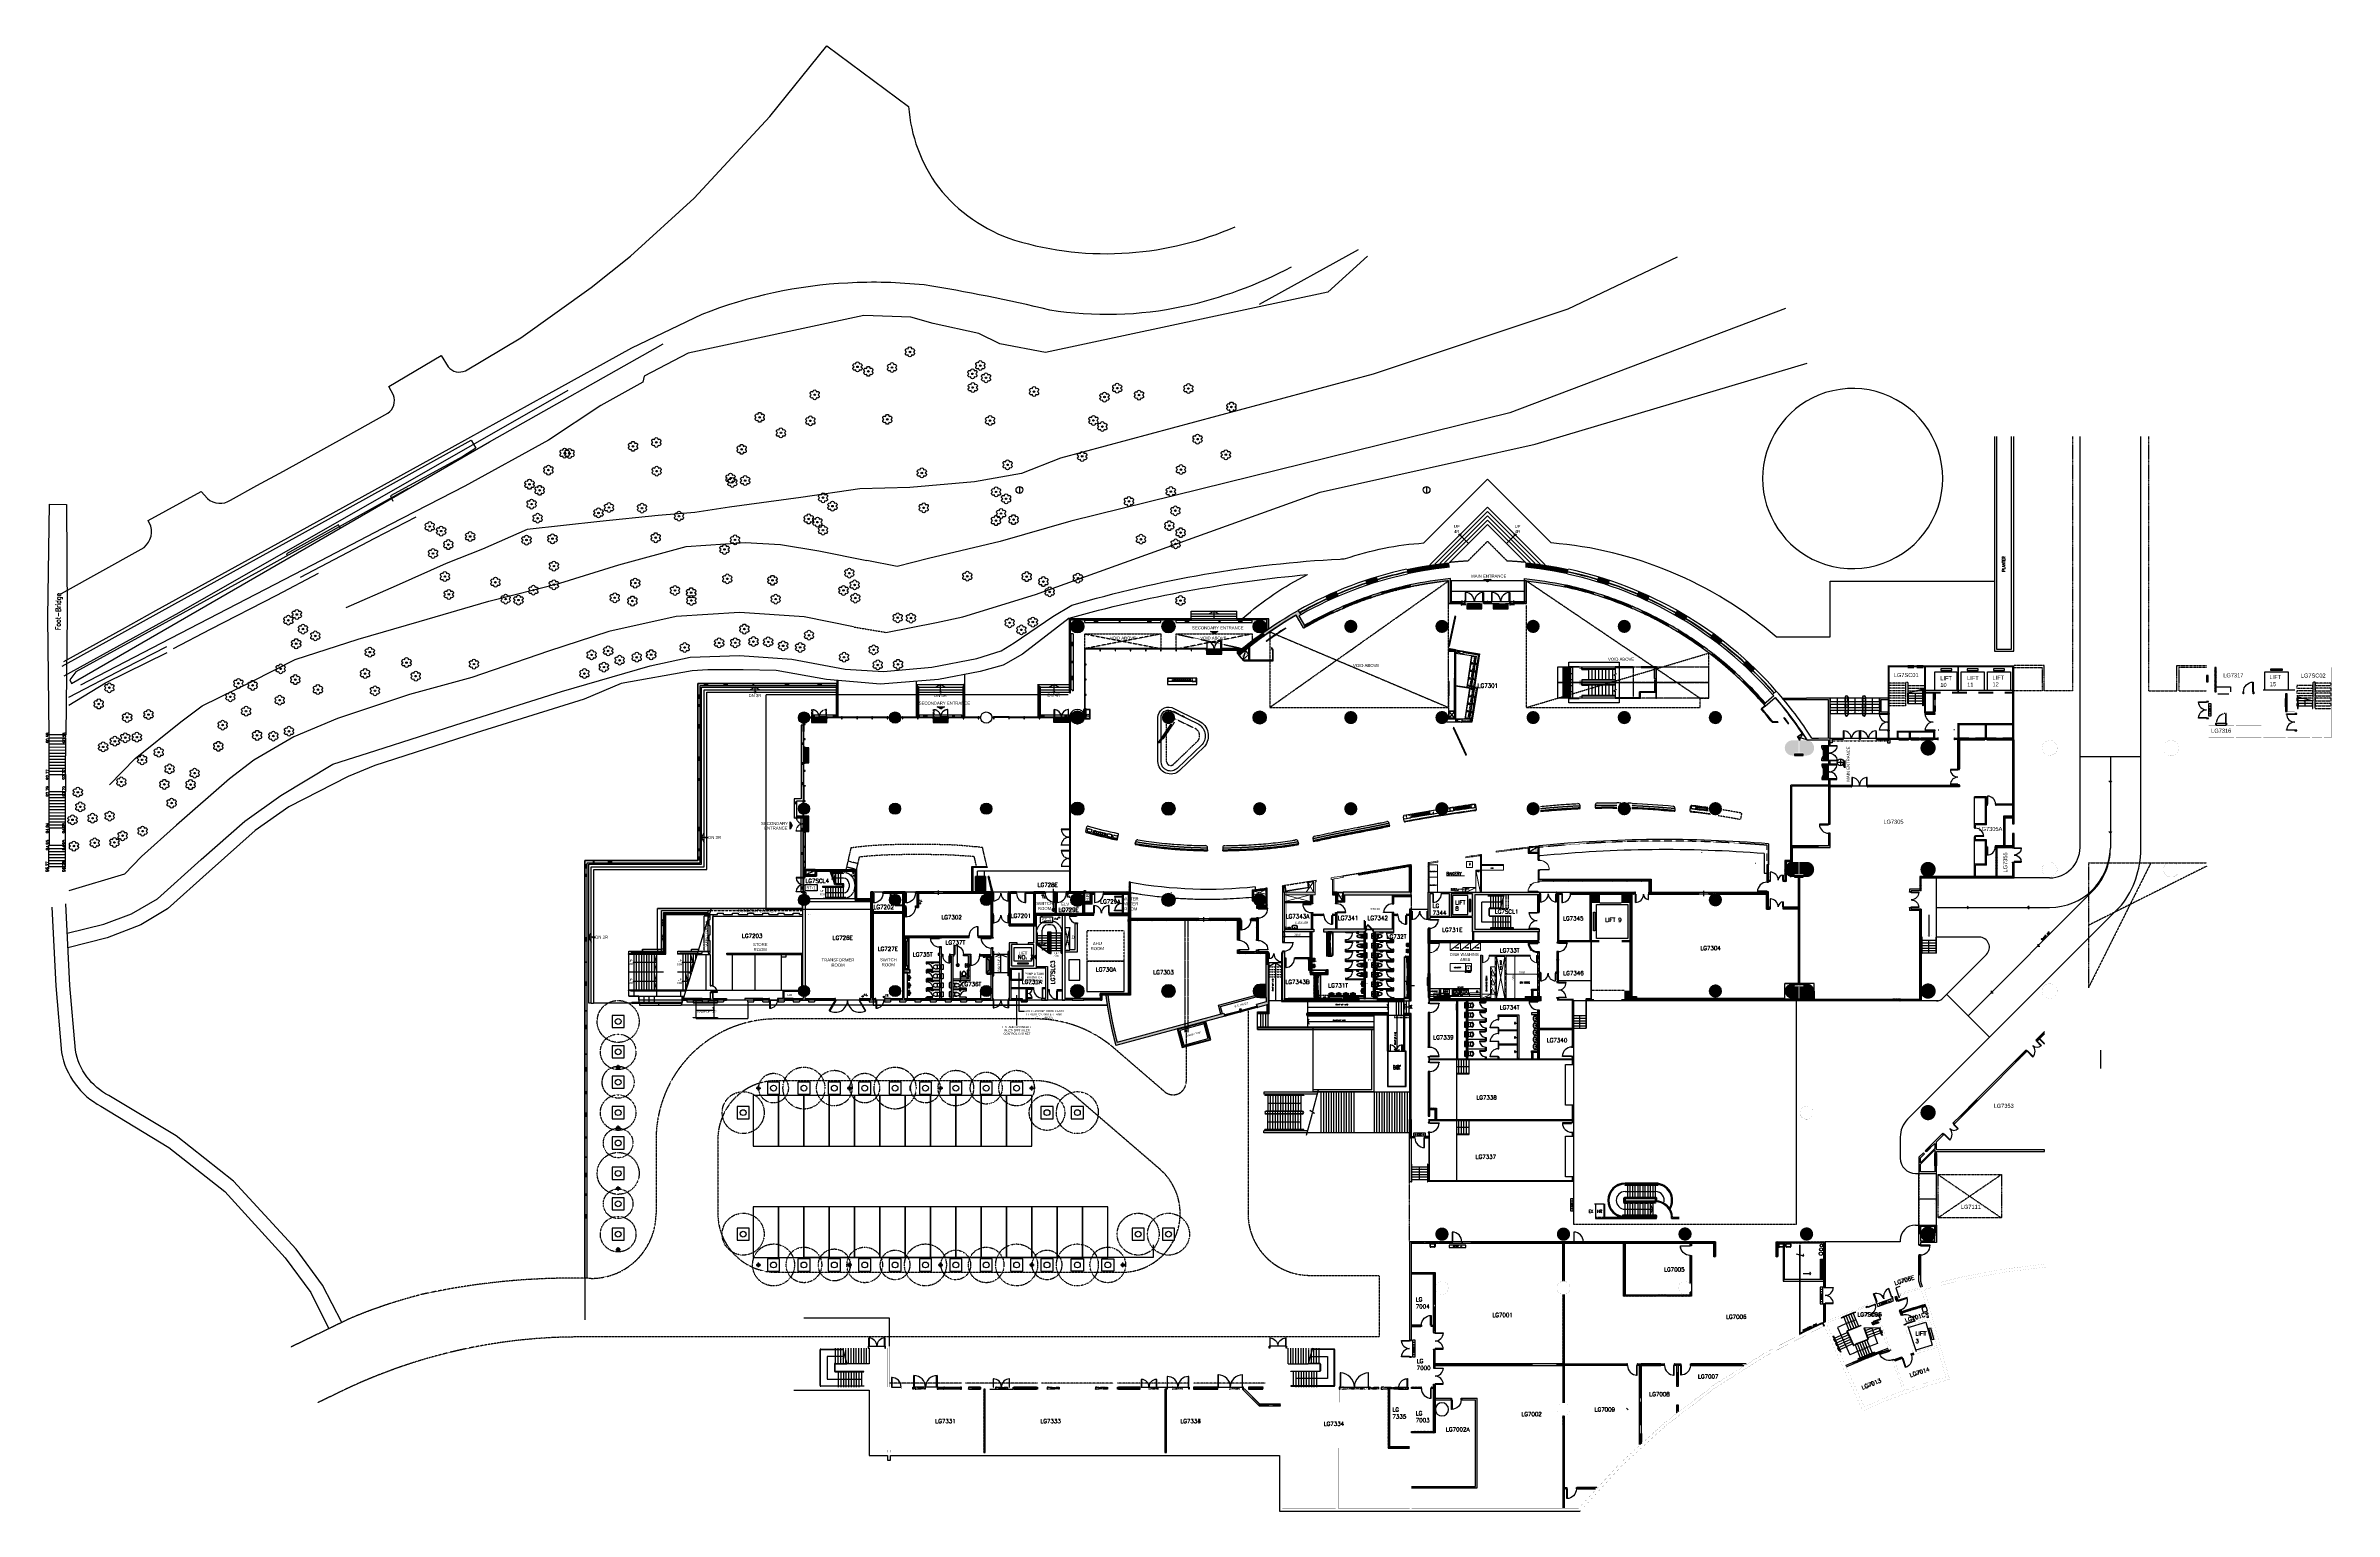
# Model space of a CAD drawing. Header units: millimetres. Extents: x -203861 to 22103, y -44552 to 100121.
import ezdxf
from ezdxf.enums import TextEntityAlignment as Align

# ---------------------------------------------------------------- set-up
doc = ezdxf.new("R2010")
doc.units = ezdxf.units.MM
for name, pattern in [('S1097a$0$CENTER', [2, 1.25, -0.25, 0.25, -0.25]), ('S1097a$0$DOT', [0.25, 0, -0.25]), ('S1097a$0$HIDDEN', [0.375, 0.25, -0.125]), ('s2097a$0$CENTER', [2, 1.25, -0.25, 0.25, -0.25]), ('s2097a$0$DASH', [0.35, 0.25, -0.1]), ('s2097a$0$DASHDOT', [1, 0.5, -0.25, 0, -0.25]), ('s2097a$0$DASHED', [0.75, 0.5, -0.25]), ('s2097a$0$grid$0$s2123a$0$DOT', [0.25, 0, -0.25]), ('s2097a$0$HIDDEN', [0.375, 0.25, -0.125]), ('s2097a$0$HIDDEN2', [4.7625, 3.175, -1.5875]), ('s2097a$0$LG5plan$0$HIDDEN', [0.375, 0.25, -0.125]), ('s2097a$0$LG7$0$CENTER', [2, 1.25, -0.25, 0.25, -0.25]), ('s2097a$0$LG7$0$DASHED', [0.75, 0.5, -0.25]), ('s2097a$0$LG7$0$DOT', [0.25, 0, -0.25]), ('s2097a$0$LG7$0$HIDDEN', [0.375, 0.25, -0.125]), ('s2097a$0$LG7plan$0$DASHED', [19.05, 12.7, -6.35]), ('s2097a$0$LG7plan$0$HIDDEN', [9.525, 6.35, -3.175]), ('s2097a$0$SB00', [3, 1.8, -1.2]), ('s2097a$0$ST00', [3, 1.8, -1.2]), ('s3097a$0$HIDDEN2', [4.7625, 3.175, -1.5875]), ('s3097a$0$LG7$0$CENTER', [2, 1.25, -0.25, 0.25, -0.25]), ('s3097a$0$LG7$0$DASHDOT', [1, 0.5, -0.25, 0, -0.25]), ('s3097a$0$LG7$0$DASHED', [0.75, 0.5, -0.25]), ('s3097a$0$LG7$0$HIDDEN', [0.375, 0.25, -0.125])]:
    doc.linetypes.add(name, pattern=pattern)
for name, color, linetype in [('S1097a$0$11', 7, 'Continuous'), ('S1097a$0$20', 1, 'Continuous'), ('S1097a$0$22', 7, 'Continuous'), ('S1097a$0$23', 7, 'Continuous'), ('S1097a$0$25', 7, 'Continuous'), ('S1097a$0$30', 7, 'Continuous'), ('S1097a$0$39', 7, 'Continuous'), ('S1097a$0$41', 7, 'Continuous'), ('S1097a$0$42', 7, 'Continuous'), ('S1097a$0$45', 7, 'Continuous'), ('S1097a$0$48', 7, 'Continuous'), ('S1097a$0$49', 7, 'Continuous'), ('S1097a$0$6', 7, 'Continuous'), ('S1097a$0$9', 7, 'Continuous'), ('S1097a$0$ROOM-NO', 4, 'Continuous'), ('s2097a$0$11', 7, 'Continuous'), ('s2097a$0$20', 7, 'Continuous'), ('s2097a$0$A-glaz', 1, 'Continuous'), ('s2097a$0$A-WallExt', 3, 'Continuous'), ('s2097a$0$BR00', 5, 'Continuous'), ('s2097a$0$Canteen', 6, 'Continuous'), ('s2097a$0$ceiling', 3, 'Continuous'), ('s2097a$0$Cloud', 1, 'Continuous'), ('s2097a$0$core2905$0$A-glaz', 1, 'Continuous'), ('s2097a$0$core2905$0$dr', 1, 'Continuous'), ('s2097a$0$core2905$0$stair', 1, 'Continuous'), ('s2097a$0$core2905$0$txt1', 4, 'Continuous'), ('s2097a$0$core2905$0$txt2', 4, 'Continuous'), ('s2097a$0$core2905$0$wal', 3, 'Continuous'), ('s2097a$0$core2905$0$walc', 1, 'Continuous'), ('s2097a$0$deck', 6, 'Continuous'), ('s2097a$0$dr', 1, 'Continuous'), ('s2097a$0$EQ', 3, 'Continuous'), ('s2097a$0$Escalator_1', 8, 'Continuous'), ('s2097a$0$EVA', 7, 's2097a$0$HIDDEN'), ('s2097a$0$Ex-.Rm_Name', 4, 'Continuous'), ('s2097a$0$FB00', 1, 'Continuous'), ('s2097a$0$fence', 1, 'Continuous'), ('s2097a$0$fitments', 1, 'Continuous'), ('s2097a$0$FP00', 7, 's2097a$0$HIDDEN'), ('s2097a$0$Glass Balustrade', 1, 'Continuous'), ('s2097a$0$HAT1', 254, 'Continuous'), ('s2097a$0$Hatch', 8, 'Continuous'), ('s2097a$0$ITEM', 2, 'Continuous'), ('s2097a$0$KX00', 4, 'Continuous'), ('s2097a$0$LG1$0$wall to be demolish', 7, 'Continuous'), ('s2097a$0$LG5plan$0$buila', 14, 's2097a$0$LG5plan$0$HIDDEN'), ('s2097a$0$LG7$0$11', 7, 'Continuous'), ('s2097a$0$LG7$0$20', 1, 'Continuous'), ('s2097a$0$LG7$0$22', 7, 'Continuous'), ('s2097a$0$LG7$0$23', 7, 'Continuous'), ('s2097a$0$LG7$0$25', 7, 'Continuous'), ('s2097a$0$LG7$0$30', 7, 'Continuous'), ('s2097a$0$LG7$0$39', 7, 'Continuous'), ('s2097a$0$LG7$0$41', 7, 'Continuous'), ('s2097a$0$LG7$0$42', 7, 'Continuous'), ('s2097a$0$LG7$0$45', 7, 'Continuous'), ('s2097a$0$LG7$0$48', 7, 'Continuous'), ('s2097a$0$LG7$0$49', 7, 'Continuous'), ('s2097a$0$LG7$0$6', 7, 'Continuous'), ('s2097a$0$LG7$0$63', 7, 'Continuous'), ('s2097a$0$LG7$0$9', 7, 'Continuous'), ('s2097a$0$LG7$0$NEW-CONST', 2, 'Continuous'), ('s2097a$0$LG7$0$wall to be demolish', 7, 'Continuous'), ('s2097a$0$LG7plan$0$A-WallExt', 3, 'Continuous'), ('s2097a$0$LG7plan$0$Cloud', 1, 'Continuous'), ('s2097a$0$LG7plan$0$core2905$0$dr', 1, 'Continuous'), ('s2097a$0$LG7plan$0$dr', 1, 'Continuous'), ('s2097a$0$LG7plan$0$fence', 1, 'Continuous'), ('s2097a$0$LG7plan$0$fitments', 1, 'Continuous'), ('s2097a$0$LG7plan$0$GLASS-P', 1, 'Continuous'), ('s2097a$0$LG7plan$0$railing', 1, 'Continuous'), ('s2097a$0$LG7plan$0$s2118a$0$20', 7, 'Continuous'), ('s2097a$0$LG7plan$0$stair', 1, 'Continuous'), ('s2097a$0$LG7plan$0$stru', 2, 'Continuous'), ('s2097a$0$LG7plan$0$txt1', 4, 'Continuous'), ('s2097a$0$LG7plan$0$txt2', 4, 'Continuous'), ('s2097a$0$LG7plan$0$wal', 3, 'Continuous'), ('s2097a$0$LG7plan$0$walc', 1, 'Continuous'), ('s2097a$0$lift', 4, 'Continuous'), ('s2097a$0$LP - Built-in Furn (High)', 2, 'Continuous'), ('s2097a$0$LP - Built-in Furn (Low) DN', 2, 'Continuous'), ('s2097a$0$LP - Built-in Furn (Low) UP', 3, 'Continuous'), ('s2097a$0$LP - Door', 1, 'Continuous'), ('s2097a$0$LP - Screen Partition', 3, 'Continuous'), ('s2097a$0$LP - WC', 3, 'Continuous'), ('s2097a$0$nw-dim', 9, 'Continuous'), ('s2097a$0$nw-ramp', 11, 'Continuous'), ('s2097a$0$Partition', 1, 'Continuous'), ('s2097a$0$PLN_01F$0$AR-SANI_AR_BS_MI_', 1, 'Continuous'), ('s2097a$0$ROOM-NO', 4, 'Continuous'), ('s2097a$0$s2118a$0$20', 7, 'Continuous'), ('s2097a$0$sand beach', 1, 'Continuous'), ('s2097a$0$sanit-03', 3, 'Continuous'), ('s2097a$0$sanit-O-ht', 8, 'Continuous'), ('s2097a$0$Santiary', 1, 'Continuous'), ('s2097a$0$SB00', 2, 's2097a$0$SB00'), ('s2097a$0$SI00', 4, 'Continuous'), ('s2097a$0$SI00_Z', 4, 'Continuous'), ('s2097a$0$solid', 8, 'Continuous'), ('s2097a$0$ST00', 3, 's2097a$0$ST00'), ('s2097a$0$stair', 1, 'Continuous'), ('s2097a$0$Structure', 2, 'Continuous'), ('s2097a$0$TE00', 3, 'Continuous'), ('s2097a$0$Text-1', 1, 'Continuous'), ('s2097a$0$txt1LG7$0$txt1', 4, 'Continuous'), ('s2097a$0$ust-drain2', 3, 'Continuous'), ('s2097a$0$wal', 3, 'Continuous'), ('s2097a$0$walc', 1, 'Continuous'), ('s2097a$0$WIN', 3, 'Continuous'), ('s2097a$0$WINDOW', 1, 'Continuous'), ('s2097a$0$XX00', 8, 'Continuous'), ('s3097a$0$door', 1, 'Continuous'), ('s3097a$0$Hatch', 8, 'Continuous'), ('s3097a$0$LG7$0$11', 7, 'Continuous'), ('s3097a$0$LG7$0$17', 7, 'Continuous'), ('s3097a$0$LG7$0$20', 1, 'Continuous'), ('s3097a$0$LG7$0$22', 7, 'Continuous'), ('s3097a$0$LG7$0$23', 7, 'Continuous'), ('s3097a$0$LG7$0$25', 7, 'Continuous'), ('s3097a$0$LG7$0$30', 7, 'Continuous'), ('s3097a$0$LG7$0$31', 7, 'Continuous'), ('s3097a$0$LG7$0$39', 7, 'Continuous'), ('s3097a$0$LG7$0$42', 7, 'Continuous'), ('s3097a$0$LG7$0$45', 7, 'Continuous'), ('s3097a$0$LG7$0$48', 7, 'Continuous'), ('s3097a$0$LG7$0$49', 7, 'Continuous'), ('s3097a$0$LG7$0$6', 7, 'Continuous'), ('s3097a$0$LG7$0$9', 7, 'Continuous'), ('s3097a$0$LG7$0$ex-dis', 1, 's3097a$0$LG7$0$HIDDEN'), ('s3097a$0$LG7$0$NEW-ALU', 3, 'Continuous'), ('s3097a$0$LG7$0$NEW-GLASS', 12, 'Continuous'), ('s3097a$0$LG7$0$REV_STR', 7, 'Continuous'), ('s3097a$0$LG7$0$wall to be demolish', 7, 'Continuous'), ('s3097a$0$LP - Built-in Furn (Low) DN', 2, 'Continuous'), ('s3097a$0$ROOM-NO', 4, 'Continuous'), ('s3097a$0$sand beach', 1, 'Continuous'), ('s3097a$0$solid', 8, 'Continuous'), ('s3097a$0$Structure', 2, 'Continuous')]:
    doc.layers.add(name, color=color, linetype=linetype)
doc.styles.add('S1097a$0$STANDARD', font='SIMPLEX')
doc.styles.add('s2097a$0$ARIAL', font='arial.ttf', dxfattribs={"width": 0.8})
doc.styles.add('s2097a$0$BH', font='arial.ttf')
doc.styles.add('s2097a$0$core2905$0$Standard', font='txt')
doc.styles.add('s2097a$0$LG7$0$STANDARD', font='SIMPLEX')
doc.styles.add('s2097a$0$ROMAND', font='romand.shx', dxfattribs={"height": 150})
doc.styles.add('s2097a$0$ROMANS', font='romans.shx', dxfattribs={"width": 0.8})
doc.styles.add('s2097a$0$STANDARD', font='SIMPLEX')
doc.styles.add('s2097a$0$txt1LG7$0$Standard', font='TAHOMA.TTF')
doc.styles.add('s3097a$0$BH', font='arial.ttf')
doc.styles.add('s3097a$0$LG7$0$STANDARD', font='SIMPLEX')
doc.styles.add('s3097a$0$Standard', font='arial.ttf')
doc.linetypes.add('s2097a$0$ZIGZAG', pattern='A,0.00254,-5.08,[131,ltypeshp.shx,S=5.08,R=0,X=-5.08,Y=0],-10.16,[131,ltypeshp.shx,S=5.08,R=180,X=5.08,Y=0],-5.08', length=20.32254)
doc.dimstyles.new('s2097a$0$75', dxfattribs={"dimtxt": 200, "dimasz": 144, "dimexe": 125, "dimexo": 24, "dimgap": 75, "dimtad": 1, "dimdec": 0, "dimrnd": 5, "dimzin": 0, "dimdsep": 46, "dimtxsty": 's2097a$0$BH', "dimblk": 's2097a$0$_OBLIQUE', "dimcen": 0, "dimdle": 125, "dimclrd": 9, "dimclre": 9, "dimclrt": 1, "dimadec": 0, "dimazin": 0, "dimtfac": 1, "dimtdec": 0, "dimtix": 1, "dimtmove": 2, "dimatfit": 3, "dimldrblk": 's2097a$0$_OBLIQUE', "dimfxl": 1, "dimtolj": 1, "dimtzin": 0, "dimarcsym": 0})
doc.dimstyles.new('s2097a$0$txt1LG7$0$ISO-25', dxfattribs={"dimtxt": 2.5, "dimasz": 2.5, "dimexe": 1.25, "dimexo": 0.625, "dimtad": 1, "dimtxsty": 's2097a$0$txt1LG7$0$Standard', "dimcen": 2.5, "dimadec": 0, "dimazin": 0, "dimtfac": 1, "dimtmove": 0, "dimatfit": 3, "dimfxl": 1, "dimarcsym": 0})
pattern_1 = [(45, (-1932086.314, -565739.1127), (-2.2450640303, 2.2450640303), [])]
pattern_2 = [(45, (-1932086.31, -565739.11), (-67.351921, 67.351921), []), (135, (-1932086.31, -565739.11), (-67.351921, -67.351921), [])]
pattern_3 = [(45, (-1932086.31, -565739.11), (-101.027881, 101.027881), []), (45, (-1932018.96, -565739.11), (-101.027881, 101.027881), [])]

# ---------------------------------------------------------------- blocks, each defined once
blk = doc.blocks.new('S1097a$0$D1050B')
at = {"layer": 'S1097a$0$30', "color": 14, "linetype": 'Continuous'}
for points in [[(0, 0), (0.05, 0), (0.05, 0.15), (0, 0.15)], [(0.05, 0.15), (0.1, 0.15), (0.1, 1.1), (0.05, 1.1)], [(1, 0), (1.05, 0), (1.05, 0.15), (1, 0.15)]]:
    blk.add_lwpolyline(points, close=True, dxfattribs=at)
blk.add_arc((0.05, 0.15), 0.95, 0, 90, dxfattribs=at)
blk = doc.blocks.new('S1097a$0$D1050A')
at = {"layer": 'S1097a$0$30', "color": 14, "linetype": 'Continuous'}
for points in [[(0, 0), (0.05, 0), (0.05, 0.2), (0, 0.2)], [(0.05, 0.2), (0.1, 0.2), (0.1, 1.15), (0.05, 1.1499)], [(1, 0), (1.0501, 0), (1.0501, 0.2), (1, 0.2)]]:
    blk.add_lwpolyline(points, close=True, dxfattribs=at)
blk.add_arc((0.049983, 0.199961), 0.95001, 359.999989, 89.999989, dxfattribs=at)
blk = doc.blocks.new('S1097a$0$D1700A')
at = {"layer": 'S1097a$0$30', "color": 14, "linetype": 'Continuous'}
for points in [[(0, 0.2), (0, 0), (0.05, 0), (0.05, 0.2)], [(0.05, 0.2), (0.05, 1), (0.1, 1), (0.1, 0.2)], [(1.6, 0.2), (1.6, 1), (1.65, 1), (1.65, 0.2)], [(1.65, 0.2), (1.65, 0), (1.7, 0), (1.7, 0.2)]]:
    blk.add_lwpolyline(points, close=True, dxfattribs=at)
for centre, start, end in [((0.05, 0.200001), 0, 90), ((1.65001, 0.200001), 90, 180)]:
    blk.add_arc(centre, 0.800005, start, end, dxfattribs=at)
blk = doc.blocks.new('S1097a$0$D1700B')
at = {"layer": 'S1097a$0$30', "color": 14, "linetype": 'Continuous'}
for points in [[(0, 0), (0.05, 0), (0.05, 0.95), (0.1, 0.95), (0.1, 0.15), (-0.0001, 0.15), (0, 0)], [(1.7, 0), (1.65, 0.0001), (1.65, 0.95), (1.6, 0.95), (1.6, 0.15), (1.7, 0.15), (1.7, 0)]]:
    blk.add_lwpolyline(points, dxfattribs=at)
for centre, start, end in [((0.05, 0.15), 0.0001, 90.0001), ((1.650003, 0.150003), 90.0001, 180.0001)]:
    blk.add_arc(centre, 0.800001, start, end, dxfattribs=at)
blk = doc.blocks.new('S1097a$0$HAT15')
at = {"layer": 'S1097a$0$22', "color": 14, "linetype": 'Continuous'}
for p, q in [((0, 0), (0.15, 0.15)), ((0, 0.15), (0.15, 0))]:
    blk.add_line(p, q, dxfattribs=at)
blk = doc.blocks.new('S1097a$0$INSINK')
at = {"layer": 'S1097a$0$49', "color": 2, "linetype": 'Continuous'}
for p, q in [((0, 0.075), (0, 0.325)), ((0.075, 0.4), (0.425, 0.4)), ((0.425, 0), (0.075, 0)), ((0.5, 0.325), (0.5, 0.075))]:
    blk.add_line(p, q, dxfattribs=at)
for centre, start, end in [((0.075, 0.325001), 90, 180), ((0.075, 0.075), 180, 270), ((0.425001, 0.325001), 0, 90), ((0.425001, 0.075), 270.000003, 0.000003)]:
    blk.add_arc(centre, 0.075, start, end, dxfattribs=at)
blk = doc.blocks.new('S1097a$0$FD')
at = {"layer": 'S1097a$0$45', "color": 2, "linetype": 'Continuous'}
blk.add_circle((0, 0), 0.1, dxfattribs=at)
at = {"layer": 'S1097a$0$45', "color": 2, "linetype": 'Continuous', "style": 'S1097a$0$STANDARD', "width": 0.8}
blk.add_text('FD', height=0.15, rotation=0, dxfattribs=at).set_placement((0.2, -0.075))
blk = doc.blocks.new('S1097a$0$H900')
at = {"layer": 'S1097a$0$22', "color": 1, "linetype": 'Continuous'}
for points in [[(0, 0), (0.15, 0.15), (0.3, 0), (0.45, 0.15), (0.6, 0), (0.75, 0.15), (0.9, 0)], [(0, 0.15), (0.15, 0), (0.3, 0.15), (0.45, 0), (0.6, 0.15), (0.75, 0), (0.9, 0.15)]]:
    blk.add_lwpolyline(points, dxfattribs=at)
blk = doc.blocks.new('S1097a$0$D950A')
at = {"layer": 'S1097a$0$41', "color": 14, "linetype": 'Continuous'}
for points in [[(0.05, 0.2), (0, 0.2), (0, 0), (0.05, 0)], [(0.05, 0.2), (0.1, 0.2), (0.1, 1.05), (0.05, 1.05)], [(0.93, 0.2), (0.88, 0.2), (0.88, 0), (0.93, 0)]]:
    blk.add_lwpolyline(points, close=True, dxfattribs=at)
blk.add_lwpolyline([(0.900002, 0.2, 0.033493), (0.89269, 0.308376, 0.033411), (0.871038, 0.414821, 0.033356), (0.835222, 0.517726, 0.033134), (0.786123, 0.615001, 0.033041), (0.724226, 0.705382, 0.032744), (0.651042, 0.7869, 0.03264), (0.567301, 0.858558, 0.03235), (0.475001, 0.918803, 0.032262), (0.375162, 0.96684, 0.032054), (0.269997, 1.00172, 0.032004), (0.160901, 1.022879, 0.031929), (0.05, 1.030002)], format="xyb", dxfattribs=at)
blk = doc.blocks.new('S1097a$0$EXIT')
at = {"layer": 'S1097a$0$39', "color": 1, "linetype": 'Continuous'}
blk.add_lwpolyline([(-0.825, -0.25), (0.825, -0.25), (0.825, 0), (-0.825, 0)], close=True, dxfattribs=at)
at = {"layer": 'S1097a$0$39', "color": 1, "linetype": 'S1097a$0$DOT'}
for centre in [(-0.375002, -0.125001), (0.375002, -0.125)]:
    blk.add_circle(centre, 0.025, dxfattribs=at)
at = {"layer": 'S1097a$0$39', "color": 1, "linetype": 'Continuous', "style": 'S1097a$0$STANDARD', "width": 1.1}
blk.add_text('EXIT', height=0.15, rotation=0.000053, dxfattribs=at).set_placement((-0.3001, -0.2))
blk = doc.blocks.new('S1097a$0$H1200')
at = {"layer": 'S1097a$0$22', "color": 14, "linetype": 'Continuous'}
for points in [[(0, 0), (0.15, 0.15), (0.3, 0), (0.45, 0.15), (0.6, 0), (0.75, 0.15), (0.9, 0), (1.05, 0.15), (1.2, 0)], [(0, 0.15), (0.15, 0), (0.3, 0.15), (0.45, 0), (0.6, 0.15), (0.75, 0), (0.9, 0.15), (1.05, 0), (1.2, 0.15)]]:
    blk.add_lwpolyline(points, dxfattribs=at)
blk = doc.blocks.new('S1097a$0$CSINK')
at = {"layer": 'S1097a$0$49', "color": 10, "linetype": 'Continuous'}
for p, q in [((0, 0.075), (0, 0.325)), ((0.05, 0.1062), (0.05, 0.2938)), ((0.075, 0.4), (0.425, 0.4)), ((0.425, 0), (0.075, 0)), ((0.11, 0.35), (0.39, 0.35)), ((0.39, 0.05), (0.11, 0.05)), ((0.45, 0.2938), (0.45, 0.1062)), ((0.5, 0.325), (0.5, 0.075))]:
    blk.add_line(p, q, dxfattribs=at)
for points in [[(0.11, 0.350001, 0.03065), (0.102177, 0.349519, 0.030839), (0.094471, 0.348084, 0.030964), (0.08706, 0.345725, 0.031496), (0.08, 0.342465, 0.031724), (0.0735, 0.338393, 0.032492), (0.067574, 0.333525, 0.032773), (0.06242, 0.328016, 0.033593), (0.058039, 0.321876, 0.033855), (0.054579, 0.315296, 0.034491), (0.052045, 0.308309, 0.03465), (0.050517, 0.301101, 0.034891), (0.05, 0.29375)], [(0.05, 0.10625, 0.034891), (0.050517, 0.0989, 0.03465), (0.052045, 0.091692, 0.034491), (0.054579, 0.084704, 0.033855), (0.058039, 0.078125, 0.033593), (0.06242, 0.071985, 0.032773), (0.067574, 0.066475, 0.032492), (0.0735, 0.061608, 0.031724), (0.08, 0.057536, 0.031496), (0.08706, 0.054276, 0.030964), (0.094471, 0.051917, 0.030839), (0.102177, 0.050482, 0.03065), (0.11, 0.05)], [(0.450001, 0.29375, 0.034891), (0.449484, 0.301101, 0.03465), (0.447956, 0.308309, 0.034491), (0.445422, 0.315296, 0.033855), (0.441962, 0.321876, 0.033593), (0.437581, 0.328016, 0.032773), (0.432427, 0.333525, 0.032492), (0.426501, 0.338393, 0.031724), (0.420001, 0.342465, 0.031496), (0.412941, 0.345725, 0.030964), (0.40553, 0.348084, 0.030839), (0.397824, 0.349519, 0.03065), (0.390001, 0.350001)], [(0.390001, 0.05, 0.03065), (0.397824, 0.050482, 0.030839), (0.40553, 0.051917, 0.030964), (0.412941, 0.054276, 0.031496), (0.420001, 0.057536, 0.031724), (0.426501, 0.061608, 0.032492), (0.432427, 0.066475, 0.032773), (0.437581, 0.071985, 0.033593), (0.441962, 0.078125, 0.033855), (0.445422, 0.084704, 0.034491), (0.447956, 0.091692, 0.03465), (0.449484, 0.0989, 0.034891), (0.450001, 0.10625)]]:
    blk.add_lwpolyline(points, format="xyb", dxfattribs=at)
for centre, start, end in [((0.075, 0.325001), 90, 180), ((0.075, 0.075), 180, 270), ((0.425001, 0.325001), 0, 90), ((0.425001, 0.075), 270, 0)]:
    blk.add_arc(centre, 0.075, start, end, dxfattribs=at)
blk = doc.blocks.new('S1097a$0$H1050')
at = {"layer": 'S1097a$0$22', "color": 10, "linetype": 'Continuous'}
for points in [[(0, 0.15), (0.15, 0), (0.3, 0.15), (0.45, 0), (0.6, 0.15), (0.75, 0), (0.9, 0.15), (1.05, 0)], [(0, 0), (0.15, 0.15), (0.3, 0), (0.45, 0.15), (0.6, 0), (0.75, 0.15), (0.9, 0), (1.05, 0.15)]]:
    blk.add_lwpolyline(points, dxfattribs=at)
blk = doc.blocks.new('S1097a$0$H300')
at = {"layer": 'S1097a$0$22', "color": 10, "linetype": 'Continuous'}
for points in [[(0, 0), (0.15, 0.15), (0.3, 0)], [(0, 0.15), (0.15, 0), (0.3, 0.15)]]:
    blk.add_lwpolyline(points, dxfattribs=at)
blk = doc.blocks.new('S1097a$0$H450')
at = {"layer": 'S1097a$0$22', "color": 10, "linetype": 'Continuous'}
for points in [[(0, 0.15), (0.15, 0), (0.3, 0.15), (0.45, 0)], [(0, 0), (0.15, 0.15), (0.3, 0), (0.45, 0.15)]]:
    blk.add_lwpolyline(points, dxfattribs=at)
blk = doc.blocks.new('S1097a$0$HAT')
at = {"layer": 'S1097a$0$22', "color": 10, "linetype": 'Continuous'}
for p, q in [((0.075, 0.075), (-0.075, -0.075)), ((-0.075, 0.075), (0.075, -0.075))]:
    blk.add_line(p, q, dxfattribs=at)
blk = doc.blocks.new('S1097a$0$H600')
at = {"layer": 'S1097a$0$22', "color": 10, "linetype": 'Continuous'}
for points in [[(0, 0), (0.15, 0.15), (0.3, 0), (0.45, 0.15), (0.6, 0)], [(0, 0.15), (0.15, 0), (0.3, 0.15), (0.45, 0), (0.6, 0.15)]]:
    blk.add_lwpolyline(points, dxfattribs=at)
blk = doc.blocks.new('S1097a$0$H750')
at = {"layer": 'S1097a$0$22', "color": 10, "linetype": 'Continuous'}
for points in [[(0, 0.15), (0.15, 0), (0.3, 0.15), (0.45, 0), (0.6, 0.15), (0.75, 0)], [(0, 0), (0.15, 0.15), (0.3, 0), (0.45, 0.15), (0.6, 0), (0.75, 0.15)]]:
    blk.add_lwpolyline(points, dxfattribs=at)
blk = doc.blocks.new('S1097a$0$AR1')
at = {"layer": 'S1097a$0$45', "color": 10, "linetype": 'Continuous'}
blk.add_lwpolyline([(-0.75, 0), (0, 0), (-0.0577, 0.1), (-0.0693, 0.1), (-0.0115, 0), (-0.0694, -0.1), (-0.0578, -0.1), (0, 0)], dxfattribs=at)
blk = doc.blocks.new('S1097a')
at = {"color": 14}
for p, q in [((-65103, -33548), (-65103, -33398)), ((-65053, -34498), (-65053, -33548)), ((-64103, -33548), (-64103, -33398))]:
    blk.add_line(p, q, dxfattribs=at)
at = {"layer": 'S1097a$0$11', "color": 2, "linetype": 'Continuous'}
blk.add_line((-25972, -26816), (-25374, -28137), dxfattribs=at)
at = {"layer": 'S1097a$0$11', "color": 14, "linetype": 'Continuous'}
for p, q in [((-19998, -26280), (-19174, -28798)), ((-20636, -29341), (-20588, -29483)), ((-19594, -29145), (-19642, -29003))]:
    blk.add_line(p, q, dxfattribs=at)
at = {"layer": 'S1097a$0$11', "color": 14, "linetype": 'Continuous', "const_width": 5}
for points in [[(-18732, -22450, 0.010748), (-21553, -23316, 0.010748)], [(-18692, -22594, 0.010739), (-21504, -23458, 0.010739)], [(-23161, -23869, 0.019423), (-28106, -25862, 0.019423)], [(-23111, -24011, 0.019416), (-28044, -25998, 0.019416)], [(-17895, -25435, 0.009771), (-20346, -26182, 0.009771)], [(-17841, -25627, 0.009005), (-20093, -26310, 0.009005)], [(-17075, -28372, 0.009711), (-19397, -29081, 0.009711)], [(-17129, -28180, 0.008915), (-19269, -28829, 0.008915)]]:
    blk.add_lwpolyline(points, format="xyb", dxfattribs=at)
for points in [[(-23161, -23870), (-23112, -24011)], [(-21553, -23316), (-21504, -23458)], [(-20346, -26182), (-20035, -27132), (-19845, -27071), (-20093, -26310)], [(-19269, -28829), (-19471, -28211), (-19661, -28273), (-19397, -29081)], [(-20260, -32603), (-21347, -29594), (-21535, -29662), (-20448, -32672)]]:
    blk.add_lwpolyline(points, dxfattribs=at)
at = {"layer": 'S1097a$0$11', "color": 14, "linetype": 'Continuous'}
for points in [[(-21139, -23759), (-21264, -23379), (-21121, -23332), (-20996, -23712)], [(-22929, -25806), (-22876, -25947), (-23461, -26167), (-23514, -26026), (-23532, -25977), (-23392, -25924), (-23374, -25971)]]:
    blk.add_lwpolyline(points, close=True, dxfattribs=at)
blk.add_lwpolyline([(-20576, -24995), (-20530, -25138), (-20672, -25184), (-20812, -24757), (-20670, -24710), (-20623, -24853)], dxfattribs=at)
at = {"layer": 'S1097a$0$11', "color": 2, "linetype": 'Continuous'}
blk.add_lwpolyline([(-22700, -26441), (-24332, -26485), (-23945, -27556)], dxfattribs=at)
at = {"layer": 'S1097a$0$11', "color": 14, "linetype": 'Continuous', "const_width": 5}
blk.add_lwpolyline([(-22929, -25806), (-21892, -28675), (-21704, -28607), (-22741, -25738)], close=True, dxfattribs=at)
at = {"layer": 'S1097a$0$11', "color": 14, "linetype": 'Continuous'}
for radius, start, end in [(66905, 105.83891, 107.95361), (66755, 105.8394, 107.95326), (63905, 110.09898, 114.15082), (63755, 110.09951, 114.15029), (62655, 109.22996, 109.92074), (62655, 108.07886, 108.26975), (62505, 108.07886, 108.2686), (62505, 109.23111, 109.92074)]:
    blk.add_arc((0, -88500), radius, start, end, dxfattribs=at)
at = {"layer": 'S1097a$0$11', "color": 2, "linetype": 'Continuous'}
for centre, radius, start, end in [((-25950, -26805), 25, 112.8124, 204.3743), ((0, -88500), 66955, 111.59001, 112.8124), ((-25351, -28126), 25, 204.37422, 292.77781), ((0, -88500), 65455, 111.47187, 112.77781), ((-23968, -27564), 25, 291.47187, 19.87399)]:
    blk.add_arc(centre, radius, start, end, dxfattribs=at)
at = {"layer": 'S1097a$0$20', "color": 10, "linetype": 'Continuous'}
for p, q in [((-69000, -21000), (-66675, -21000)), ((-69000, -21150), (-69000, -21000)), ((-66825, -21150), (-69000, -21150)), ((-66825, -25250), (-66825, -21150)), ((-66675, -21000), (-66675, -25250)), ((-67025, -26325), (-67025, -26175)), ((-67025, -26175), (-66825, -26175)), ((-66825, -26325), (-67025, -26325)), ((-66825, -26175), (-66825, -25250)), ((-66825, -26900), (-66825, -26325)), ((-66675, -26900), (-66825, -26900)), ((-66675, -25250), (-66675, -26900)), ((-43025, -30167), (-43025, -30017)), ((-43025, -30017), (-42475, -30017)), ((-42825, -30167), (-43025, -30167)), ((-42825, -32239), (-42825, -30167)), ((-42475, -30167), (-42675, -30167)), ((-42675, -30167), (-42675, -32239)), ((-42475, -30017), (-42475, -30167)), ((-67025, -32450), (-67025, -32300)), ((-67025, -32300), (-66825, -32300)), ((-66825, -32450), (-67025, -32450)), ((-66825, -32067), (-66675, -32067)), ((-66825, -32300), (-66825, -32067)), ((-66825, -36675), (-66825, -32450)), ((-66675, -32067), (-66675, -36825)), ((-54075, -35146), (-54075, -44250)), ((-69000, -36825), (-69000, -36675)), ((-69000, -36675), (-66825, -36675)), ((-66675, -36825), (-69000, -36825))]:
    blk.add_line(p, q, dxfattribs=at)
at = {"layer": 'S1097a$0$20'}
for p, q in [((-46483, -31367), (-46333, -31367)), ((-44383, -30017), (-44383, -30167)), ((-46483, -33317), (-46333, -33317)), ((-42675, -32239), (-42825, -32239)), ((-46483, -37837), (-46483, -36030))]:
    blk.add_line(p, q, dxfattribs=at)
at = {"layer": 'S1097a$0$20', "color": 1}
for p, q in [((-46333, -36030), (-46483, -36030)), ((-46333, -36037), (-46483, -36037)), ((-46333, -36937), (-46483, -36937))]:
    blk.add_line(p, q, dxfattribs=at)
at = {"layer": 'S1097a$0$20', "color": 10, "linetype": 'Continuous', "const_width": 5}
blk.add_lwpolyline([(-69000, -17950), (-69200, -17950), (-69200, -27650), (-69000, -27650)], close=True, dxfattribs=at)
at = {"layer": 'S1097a$0$20', "color": 10, "linetype": 'Continuous'}
for points in [[(-65036, -17950), (-69000, -17950), (-69000, -18100)], [(-63986, -18100), (-63100, -18100), (-63100, -17950), (-63986, -17950)], [(-54075, -21854), (-54075, -18100), (-57050, -18100), (-57050, -17950), (-51986, -17950)], [(-51986, -17950), (-51100, -17950), (-51100, -18100), (-51986, -18100)], [(-69000, -18100), (-65036, -18100)], [(-51986, -18100), (-53925, -18100), (-53925, -21854)], [(-41500, -22085), (-41500, -19350), (-41350, -19350), (-41350, -23325), (-48075, -23325), (-48075, -18100), (-47925, -18100), (-47925, -23175), (-41500, -23175), (-41500, -22915)], [(-54075, -23146), (-54075, -30017), (-56025, -30017)], [(-53925, -23146), (-53925, -30017), (-47733, -30017), (-47733, -30167), (-53925, -30167), (-53925, -33854)], [(-28309, -25953), (-28309, -24100), (-28159, -24100), (-28159, -25886)], [(-56025, -30017), (-66675, -30017), (-66675, -28600), (-66825, -28600), (-66825, -30367), (-66675, -30367), (-66675, -30167), (-56025, -30167)], [(-56025, -30167), (-54075, -30167), (-54075, -33854)], [(-46483, -37974), (-46483, -30167), (-46683, -30167), (-46683, -30017), (-44075, -30017), (-44075, -30167), (-46333, -30167), (-46333, -37837)], [(-35962, -30017), (-41425, -30017), (-41425, -30167), (-36204, -30167)], [(-53925, -35146), (-53925, -42200), (-53725, -42200), (-53725, -42350), (-53925, -42350), (-53925, -44250)], [(-42825, -34839), (-42825, -34039)], [(-42825, -34039), (-42675, -34039), (-42675, -34719)], [(-50693, -42200), (-52675, -42200), (-52675, -42350), (-50830, -42350)]]:
    blk.add_lwpolyline(points, dxfattribs=at)
for points in [[(-45050, -17950), (-39000, -17950), (-39000, -18250), (-39150, -18250), (-39150, -18100), (-41350, -18100), (-41350, -18300), (-41500, -18300), (-41500, -18100), (-45050, -18100)], [(-33000, -18250), (-33000, -17950), (-28159, -17950), (-28159, -22400), (-28309, -22400), (-28309, -18100), (-32850, -18100), (-32850, -18250)], [(-69000, -26325), (-68075, -26325), (-68075, -26175), (-69000, -26175)], [(-69000, -32300), (-68075, -32300), (-68075, -32450), (-69000, -32450)]]:
    blk.add_lwpolyline(points, close=True, dxfattribs=at)
at = {"layer": 'S1097a$0$20', "color": 10, "linetype": 'S1097a$0$HIDDEN'}
for points in [[(-39150, -18250), (-39000, -18250), (-39000, -19450), (-39150, -19450)], [(-33000, -18250), (-32850, -18250), (-32850, -19450), (-33000, -19450)]]:
    blk.add_lwpolyline(points, close=True, dxfattribs=at)
at = {"layer": 'S1097a$0$20', "color": 14, "linetype": 'Continuous'}
for points in [[(-18732, -22450), (-18900, -21848), (-18900, -19300), (-18750, -19300), (-18750, -21828), (-18587, -22409)], [(-81950, -34000), (-83972, -34000), (-85472, -32500), (-85685, -32500), (-84035, -34150), (-81950, -34150)], [(-71325, -32500), (-71325, -38325), (-69200, -38325)], [(-71175, -32500), (-71175, -38175), (-69200, -38175)]]:
    blk.add_lwpolyline(points, dxfattribs=at)
at = {"layer": 'S1097a$0$20', "color": 14, "linetype": 'Continuous', "const_width": 5}
for points in [[(-127700, -32300), (-127700, -28250), (-122650, -28250), (-122650, -28450), (-127500, -28450), (-127500, -32300), (-120750, -32300), (-120750, -28450), (-120950, -28450), (-120950, -28250), (-120551, -28250), (-120551, -32300), (-120350, -32300), (-120350, -32500), (-122250, -32500)], [(-83600, -32500), (-83600, -32500), (-83600, -32300), (-83450, -32300), (-83450, -28250), (-83050, -28250), (-83050, -28450), (-83250, -28450), (-83250, -32300), (-76500, -32300), (-76500, -28450), (-81350, -28450), (-81350, -28250), (-76300, -28250), (-76300, -32300), (-76150, -32300), (-76150, -32500), (-83600, -32500)], [(-81950, -38750), (-81950, -34000)], [(-81750, -34000), (-81950, -34000)], [(-81750, -38750), (-81750, -34000)]]:
    blk.add_lwpolyline(points, dxfattribs=at)
at = {"layer": 'S1097a$0$20', "color": 10, "linetype": 'Continuous', "const_width": 5}
blk.add_lwpolyline([(-69200, -44250), (-69200, -32500), (-69350, -32500), (-69350, -32300), (-69200, -32300), (-69200, -29350), (-69000, -29350), (-69000, -44250)], dxfattribs=at)
at = {"layer": 'S1097a$0$20', "color": 14, "linetype": 'Continuous', "const_width": 5}
for points in [[(-118150, -32500), (-119400, -32500), (-119400, -32300), (-118150, -32300)], [(-113450, -32500), (-115850, -32500), (-115850, -32300), (-113450, -32300)], [(-113050, -32500), (-112750, -32500), (-112750, -32300), (-113050, -32300)], [(-111550, -32500), (-110310, -32500), (-110310, -32300), (-111550, -32300)], [(-105950, -32500), (-108690, -32500), (-108690, -32300), (-105950, -32300)], [(-105550, -32500), (-98450, -32500), (-98450, -32300), (-105550, -32300)], [(-95685, -32500), (-98050, -32500), (-98050, -32300), (-95685, -32300)], [(-94155, -32500), (-93200, -32500), (-93200, -32300), (-94155, -32300)], [(-88115, -32500), (-90550, -32500), (-90550, -32300), (-88115, -32300)], [(-83600, -32500), (-85685, -32500), (-85685, -32300), (-83600, -32300)], [(-70280, -32500), (-73150, -32500), (-73150, -32300), (-70280, -32300)]]:
    blk.add_lwpolyline(points, close=True, dxfattribs=at)
at = {"layer": 'S1097a$0$20', "color": 14, "linetype": 'S1097a$0$DOT'}
for points in [[(-118031, -32500), (-118031, -32300), (-117031, -32300), (-117031, -32500), (-118031, -32300), (-118031, -32500), (-117031, -32300), (-117031, -32500), (-118031, -32500)], [(-115210, -32500), (-115210, -32300), (-114010, -32300), (-114010, -32500), (-115210, -32300), (-115210, -32500), (-114010, -32300), (-114010, -32500), (-115210, -32500)], [(-112750, -32500), (-112750, -32300), (-111550, -32300), (-111550, -32500), (-112750, -32300), (-112750, -32500), (-111550, -32300), (-111550, -32500), (-112750, -32500)], [(-110100, -32500), (-110100, -32300), (-108900, -32300), (-108900, -32500), (-110100, -32300), (-110100, -32500), (-108900, -32300), (-108900, -32500), (-110100, -32500)], [(-104990, -32500), (-104990, -32300), (-103790, -32300), (-103790, -32500), (-104990, -32300), (-104990, -32500), (-103790, -32300), (-103790, -32500), (-104990, -32500)], [(-100210, -32500), (-100210, -32300), (-99010, -32300), (-99010, -32500), (-100210, -32300), (-100210, -32500), (-99010, -32300), (-99010, -32500), (-100210, -32500)], [(-95025, -32500), (-95025, -32300), (-93975, -32300), (-93975, -32500), (-95025, -32300), (-95025, -32500), (-93975, -32300), (-93975, -32500), (-95025, -32500)], [(-92635, -32500), (-92635, -32300), (-91585, -32300), (-91585, -32500), (-92635, -32300), (-92635, -32500), (-91585, -32300), (-91585, -32500), (-92635, -32500)], [(-89915, -32500), (-89915, -32300), (-88865, -32300), (-88865, -32500), (-89915, -32300), (-89915, -32500), (-88865, -32300), (-88865, -32500), (-89915, -32500)], [(-87000, -32500), (-87000, -32300), (-85950, -32300), (-85950, -32500), (-87000, -32300), (-87000, -32500), (-85950, -32300), (-85950, -32500), (-87000, -32500)], [(-75900, -32500), (-75900, -32300), (-73500, -32300), (-73500, -32500), (-75900, -32300), (-75900, -32500), (-73500, -32300), (-73500, -32500), (-75900, -32500)], [(-73250, -32500), (-73250, -32300), (-72250, -32300), (-72250, -32500), (-73250, -32300), (-73250, -32500), (-72250, -32300), (-72250, -32500), (-73250, -32500)], [(-72000, -32500), (-72000, -32300), (-69600, -32300), (-69600, -32500), (-72000, -32300), (-72000, -32500), (-69600, -32300), (-69600, -32500), (-72000, -32500)]]:
    blk.add_lwpolyline(points, dxfattribs=at)
at = {"layer": 'S1097a$0$20', "color": 14, "linetype": 'Continuous'}
for points in [[(-111250, -38750), (-111100, -38750), (-111100, -32500), (-111250, -32500)], [(-93200, -32500), (-93350, -32500), (-93350, -38750), (-93200, -38750)]]:
    blk.add_lwpolyline(points, close=True, dxfattribs=at)
at = {"layer": 'S1097a$0$20'}
blk.add_lwpolyline([(-46303, -36869), (-46303, -37694), (-46265, -37694), (-46265, -36869)], close=True, dxfattribs=at)
at = {"layer": 'S1097a$0$20', "color": 10, "linetype": 'Continuous'}
for centre, radius in [((-28584, -19125), 175), ((-28559, -18700), 150), ((-28534, -18325), 125)]:
    blk.add_circle(centre, radius, dxfattribs=at)
at = {"layer": 'S1097a$0$22', "color": 1, "linetype": 'Continuous'}
for p, q in [((-53319, -17950), (-53169, -18100)), ((-51993, -17950), (-51843, -18100)), ((-42675, -34067), (-42825, -34217)), ((-42825, -34067), (-42675, -34217)), ((-42825, -34217), (-42675, -34367)), ((-42675, -34217), (-42825, -34367)), ((-42675, -34367), (-42825, -34517)), ((-42825, -34367), (-42675, -34517)), ((-42825, -34517), (-42675, -34667)), ((-42675, -34517), (-42825, -34667))]:
    blk.add_line(p, q, dxfattribs=at)
at = {"layer": 'S1097a$0$22', "color": 14, "linetype": 'Continuous'}
for p, q in [((-53169, -18100), (-53019, -17950)), ((-53019, -17950), (-52869, -18100)), ((-52869, -18100), (-52719, -17950)), ((-52719, -17950), (-52569, -18100)), ((-52569, -18100), (-52419, -17950)), ((-52437, -18100), (-52287, -17950)), ((-52287, -17950), (-52137, -18100)), ((-52137, -18100), (-51987, -17950)), ((-51843, -18100), (-51693, -17950)), ((-51693, -17950), (-51543, -18100)), ((-51543, -18100), (-51393, -17950)), ((-51393, -17950), (-51243, -18100)), ((-51243, -18100), (-51093, -17950)), ((-20623, -24853), (-20434, -24950)), ((-20480, -24807), (-20577, -24996)), ((-20480, -24807), (-20292, -24904)), ((-20337, -24761), (-20434, -24950)), ((-20337, -24761), (-20149, -24858)), ((-20194, -24715), (-20292, -24904)), ((-20194, -24715), (-20006, -24814)), ((-20051, -24670), (-20149, -24858)), ((-20051, -24670), (-19863, -24769)), ((-19908, -24626), (-20006, -24814)), ((-19907, -24625), (-19720, -24724)), ((-19764, -24581), (-19863, -24768)), ((-19764, -24581), (-19577, -24680)), ((-19621, -24537), (-19720, -24724)), ((-19621, -24537), (-19433, -24636)), ((-19477, -24493), (-19577, -24680)), ((-19477, -24492), (-19290, -24593)), ((-19333, -24449), (-19434, -24636)), ((-19333, -24449), (-19146, -24550)), ((-19190, -24406), (-19290, -24593)), ((-19190, -24406), (-19003, -24507)), ((-19046, -24363), (-19146, -24550)), ((-19045, -24363), (-18859, -24465)), ((-18902, -24321), (-19003, -24507)), ((-18902, -24321), (-18715, -24422)), ((-18758, -24278), (-18859, -24465)), ((-18758, -24278), (-18571, -24380)), ((-18614, -24236), (-18715, -24422)), ((-18613, -24236), (-18428, -24339)), ((-18469, -24195), (-18572, -24380)), ((-18469, -24195), (-18283, -24298)), ((-18325, -24154), (-18428, -24339)), ((-23531, -25976), (-23532, -25978)), ((-23513, -25970), (-23262, -26092)), ((-23490, -26092), (-23391, -26140)), ((-23394, -25925), (-23484, -26108)), ((-23290, -25940), (-23388, -26139)), ((-23322, -25951), (-23133, -26043)), ((-23155, -25890), (-23251, -26088)), ((-23192, -25903), (-23004, -25995)), ((-23019, -25840), (-23115, -26037)), ((-23062, -25856), (-22877, -25946)), ((-22913, -25850), (-22979, -25985)), ((-22932, -25808), (-22928, -25810)), ((-24196, -29353), (-24277, -29548)), ((-24194, -29352), (-23997, -29434)), ((-24056, -29296), (-24137, -29490)), ((-24054, -29295), (-23857, -29377)), ((-23915, -29239), (-23997, -29433)), ((-23913, -29238), (-23716, -29320)), ((-23775, -29182), (-23856, -29376)), ((-23772, -29181), (-23576, -29264)), ((-23634, -29126), (-23716, -29320)), ((-23631, -29125), (-23435, -29208)), ((-23493, -29070), (-23576, -29264)), ((-23490, -29069), (-23294, -29153)), ((-23352, -29014), (-23435, -29208)), ((-23349, -29013), (-23154, -29098)), ((-23210, -28959), (-23294, -29153)), ((-23208, -28958), (-23012, -29043)), ((-23069, -28904), (-23153, -29098)), ((-23066, -28905), (-22870, -28991)), ((-22927, -28852), (-23011, -29045)), ((-22924, -28851), (-22729, -28937)), ((-22785, -28797), (-22870, -28990)), ((-22783, -28796), (-22588, -28883)), ((-22643, -28743), (-22729, -28936)), ((-22641, -28743), (-22446, -28830)), ((-22501, -28690), (-22587, -28882)), ((-20640, -29342), (-20732, -29534)), ((-19642, -29003), (-19452, -29099)), ((-19499, -28956), (-19595, -29146)), ((-25452, -29882), (-25253, -29960)), ((-25315, -29823), (-25392, -30020)), ((-25313, -29822), (-25114, -29900)), ((-25176, -29763), (-25253, -29959)), ((-25174, -29762), (-24975, -29840)), ((-25036, -29703), (-25114, -29900)), ((-25034, -29702), (-24836, -29781)), ((-24897, -29644), (-24975, -29840)), ((-24894, -29643), (-24696, -29723)), ((-24757, -29585), (-24835, -29781)), ((-24755, -29584), (-24557, -29664)), ((-24617, -29527), (-24696, -29722)), ((-24615, -29526), (-24417, -29606)), ((-24477, -29468), (-24556, -29664)), ((-24475, -29467), (-24277, -29548)), ((-24337, -29410), (-24417, -29606)), ((-24334, -29410), (-24137, -29491)), ((-21348, -29594), (-21156, -29684)), ((-21206, -29543), (-21297, -29735)), ((-21206, -29543), (-21014, -29634)), ((-21065, -29492), (-21156, -29684)), ((-21065, -29492), (-20873, -29583)), ((-20924, -29442), (-21015, -29634)), ((-20924, -29442), (-20732, -29533)), ((-20782, -29392), (-20874, -29583)), ((-20782, -29392), (-20591, -29484)), ((-47626, -34539), (-47776, -34389))]:
    blk.add_line(p, q, dxfattribs=at)
for points in [[(-53316, -18097), (-53169, -17950), (-53019, -18100), (-52869, -17950), (-52719, -18100), (-52569, -17950), (-52419, -18100)], [(-52884, -18097), (-52737, -17950), (-52587, -18100), (-52437, -17950), (-52287, -18100), (-52137, -17950), (-51987, -18100)], [(-51989, -18097), (-51843, -17950), (-51693, -18100), (-51543, -17950), (-51393, -18100), (-51243, -17950), (-51093, -18100)], [(-21264, -23379), (-21074, -23474), (-21170, -23664), (-21044, -23728)], [(-21121, -23332), (-21217, -23521), (-21028, -23617), (-21092, -23743)], [(-20812, -24757), (-20623, -24853), (-20719, -25042), (-20530, -25138)], [(-20670, -24710), (-20766, -24899), (-20577, -24995), (-20672, -25184)], [(-46633, -30017), (-46483, -30167), (-46333, -30017)], [(-46633, -30167), (-46483, -30017), (-46333, -30167)], [(-71175, -33375), (-71325, -33225), (-71175, -33075), (-71325, -32925), (-71175, -32775), (-71325, -32625), (-71200, -32500)], [(-71325, -33375), (-71175, -33225), (-71325, -33075), (-71175, -32925), (-71325, -32775), (-71175, -32625), (-71300, -32500)], [(-46483, -36936), (-46333, -37086), (-46483, -37236), (-46333, -37386), (-46483, -37536), (-46333, -37686), (-46483, -37836), (-46408, -37911)], [(-46333, -36936), (-46483, -37086), (-46333, -37236), (-46483, -37386), (-46333, -37536), (-46483, -37686), (-46333, -37836), (-46477, -37980)]]:
    blk.add_lwpolyline(points, dxfattribs=at)
at = {"layer": 'S1097a$0$22', "color": 10, "linetype": 'Continuous'}
for points in [[(-47925, -18375), (-48075, -18225), (-47950, -18100)], [(-48075, -18375), (-47925, -18225), (-48050, -18100)], [(-41350, -23175), (-41500, -23025), (-41350, -22875)], [(-41500, -23175), (-41350, -23025), (-41482, -22893)], [(-44383, -30017), (-44233, -30167), (-44083, -30017)], [(-44383, -30167), (-44233, -30017), (-44083, -30167)]]:
    blk.add_lwpolyline(points, dxfattribs=at)
at = {"layer": 'S1097a$0$22', "color": 14, "linetype": 'Continuous'}
for radius, start, end in [(66830, 105.83891, 107.95361), (66830, 105.83891, 107.95361), (62580, 108.07886, 108.26975), (62580, 108.07886, 108.26975), (62580, 109.23111, 109.92073), (62580, 109.23111, 109.92073)]:
    blk.add_arc((0, -88500), radius, start, end, dxfattribs=at)
at = {"layer": 'S1097a$0$23', "color": 2, "linetype": 'S1097a$0$HIDDEN'}
for p, q in [((-113450, -31900), (-120551, -31900)), ((-105950, -31900), (-113050, -31900)), ((-98450, -31900), (-105550, -31900)), ((-90950, -31900), (-98050, -31900)), ((-83450, -31900), (-90550, -31900))]:
    blk.add_line(p, q, dxfattribs=at)
at = {"layer": 'S1097a$0$23', "color": 10, "linetype": 'S1097a$0$HIDDEN'}
for points in [[(-63099, -18100), (-61587, -18100), (-61587, -17950), (-63099, -17950)], [(-63049, -18100), (-61637, -18100), (-61637, -17950), (-63049, -17950)], [(-63049, -18020), (-61637, -18020), (-61637, -18030), (-63049, -18030)], [(-61587, -18100), (-60075, -18100), (-60075, -17950), (-61587, -17950)], [(-61537, -18100), (-60125, -18100), (-60125, -17950), (-61537, -17950)], [(-61537, -18020), (-60125, -18020), (-60125, -18030), (-61537, -18030)], [(-60074, -18100), (-58562, -18100), (-58562, -17950), (-60074, -17950)], [(-60024, -18100), (-58612, -18100), (-58612, -17950), (-60024, -17950)], [(-60024, -18020), (-58612, -18020), (-58612, -18030), (-60024, -18030)], [(-58562, -18100), (-57050, -18100), (-57050, -17950), (-58562, -17950)], [(-58512, -18100), (-57100, -18100), (-57100, -17950), (-58512, -17950)], [(-58512, -18020), (-57100, -18020), (-57100, -18030), (-58512, -18030)], [(-51099, -18100), (-49587, -18100), (-49587, -17950), (-51099, -17950)], [(-51049, -18100), (-49637, -18100), (-49637, -17950), (-51049, -17950)], [(-51049, -18020), (-49637, -18020), (-49637, -18030), (-51049, -18030)], [(-49587, -18100), (-48075, -18100), (-48075, -17950), (-49587, -17950)], [(-49537, -18100), (-48125, -18100), (-48125, -17950), (-49537, -17950)], [(-49537, -18020), (-48125, -18020), (-48125, -18030), (-49537, -18030)], [(-48074, -18100), (-46562, -18100), (-46562, -17950), (-48074, -17950)], [(-48024, -18100), (-46612, -18100), (-46612, -17950), (-48024, -17950)], [(-48024, -18020), (-46612, -18020), (-46612, -18030), (-48024, -18030)], [(-46562, -18100), (-45050, -18100), (-45050, -17950), (-46562, -17950)], [(-46512, -18100), (-45100, -18100), (-45100, -17950), (-46512, -17950)], [(-46512, -18020), (-45100, -18020), (-45100, -18030), (-46512, -18030)], [(-41350, -18100), (-40738, -18100), (-40738, -17950), (-41350, -17950)], [(-41300, -18100), (-40788, -18100), (-40788, -17950), (-41300, -17950)], [(-41300, -18020), (-40788, -18020), (-40788, -18030), (-41300, -18030)]]:
    blk.add_lwpolyline(points, close=True, dxfattribs=at)
at = {"layer": 'S1097a$0$23', "color": 10, "linetype": 'Continuous'}
for points in [[(-46333, -33317), (-46333, -31367), (-46483, -31367), (-46483, -33317)], [(-46333, -33267), (-46333, -31417), (-46483, -31417), (-46483, -33267)], [(-46413, -33267), (-46413, -31417), (-46403, -31417), (-46403, -33267)], [(-46333, -30167), (-44383, -30167), (-44383, -30017), (-46333, -30017)], [(-46283, -30167), (-44433, -30167), (-44433, -30017), (-46283, -30017)], [(-46283, -30087), (-44433, -30087), (-44433, -30097), (-46283, -30097)]]:
    blk.add_lwpolyline(points, close=True, dxfattribs=at)
at = {"layer": 'S1097a$0$23', "color": 14, "linetype": 'Continuous'}
for points in [[(-115750, -32300), (-115850, -32300), (-115850, -32500), (-115750, -32500)], [(-113550, -32500), (-115750, -32500), (-115750, -32300), (-113550, -32300)], [(-113550, -32450), (-115750, -32450), (-115750, -32350), (-113550, -32350)], [(-113450, -32300), (-113550, -32300), (-113550, -32500), (-113450, -32500)], [(-112750, -32500), (-111550, -32500), (-111550, -32300), (-112750, -32300)], [(-108350, -32300), (-108250, -32300), (-108250, -32500), (-108350, -32500)], [(-106050, -32300), (-108250, -32300), (-108250, -32500), (-106050, -32500)], [(-108250, -32450), (-106050, -32450), (-106050, -32350), (-108250, -32350)], [(-106050, -32300), (-105950, -32300), (-105950, -32500), (-106050, -32500)], [(-98050, -32300), (-97950, -32300), (-97950, -32500), (-98050, -32500)], [(-95785, -32300), (-97950, -32300), (-97950, -32500), (-95785, -32500)], [(-97950, -32450), (-95785, -32450), (-95785, -32350), (-97950, -32350)], [(-90550, -32500), (-90450, -32500), (-90450, -32300), (-90550, -32300)], [(-90450, -32500), (-88215, -32500), (-88215, -32300), (-90450, -32300)], [(-90450, -32450), (-88215, -32450), (-88215, -32350), (-90450, -32350)], [(-85000, -32500), (-83700, -32500), (-83700, -32300), (-85000, -32300)], [(-85000, -32350), (-83700, -32350), (-83700, -32450), (-85000, -32450)]]:
    blk.add_lwpolyline(points, close=True, dxfattribs=at)
at = {"layer": 'S1097a$0$25', "color": 14, "linetype": 'Continuous'}
for p, q in [((-26956, -26414), (-25734, -29111)), ((-26575, -25457), (-26560, -25494)), ((-26378, -25277), (-26344, -25360)), ((-26329, -25398), (-25810, -26676)), ((-26147, -25181), (-26114, -25265)), ((-26100, -25299), (-25579, -26580)), ((-26009, -26832), (-25410, -28153)), ((-25916, -25086), (-25882, -25170)), ((-25867, -25207), (-25348, -26485)), ((-25685, -24992), (-25651, -25076)), ((-25636, -25113), (-25116, -26391)), ((-25453, -24899), (-25419, -24982)), ((-25404, -25019), (-24884, -26298)), ((-25187, -24890), (-25172, -24927)), ((-24652, -26205), (-24637, -26242)), ((-24290, -26484), (-23907, -27542)), ((-24204, -26719), (-23495, -26463)), ((-22822, -26485), (-24120, -26954)), ((-23556, -26485), (-23007, -28002)), ((-22700, -26441), (-22784, -26472)), ((-81350, -28250), (-83050, -28250)), ((-25215, -28140), (-24695, -29418)), ((-24984, -28044), (-24464, -29322)), ((-24753, -27949), (-24233, -29227)), ((-24521, -27855), (-24002, -29133)), ((-24449, -29359), (-24415, -29443)), ((-24289, -27762), (-23770, -29040)), ((-24218, -29264), (-24184, -29348)), ((-24057, -27669), (-23537, -28948)), ((-23986, -29170), (-23953, -29254)), ((-23754, -29077), (-23721, -29160)), ((-23522, -28985), (-23488, -29068)), ((-23305, -28856), (-23290, -28893)), ((-24926, -29515), (-24910, -29552)), ((-24680, -29455), (-24646, -29539)), ((-120350, -32300), (-119400, -32300)), ((-115850, -32300), (-118150, -32300)), ((-110650, -32500), (-108350, -32500)), ((-95685, -32300), (-90950, -32300)), ((-88115, -32300), (-85685, -32300)), ((-83650, -32300), (-84600, -32300)), ((-76050, -32300), (-73250, -32300)), ((-70280, -32300), (-69350, -32300)), ((-70280, -32500), (-69350, -32500))]:
    blk.add_line(p, q, dxfattribs=at)
at = {"layer": 'S1097a$0$25', "color": 10, "linetype": 'Continuous'}
for p, q in [((-127410, -32144), (-127410, -28604)), ((-127370, -32144), (-127370, -28604)), ((-127345, -28539), (-125180, -28539)), ((-127345, -28579), (-125170, -28579)), ((-125870, -28539), (-125870, -28449)), ((-125870, -29960), (-125870, -28579)), ((-125615, -28539), (-125615, -28449)), ((-125615, -29960), (-125615, -28579)), ((-125360, -28539), (-125360, -28449)), ((-125360, -29960), (-125360, -28579)), ((-125205, -28450), (-124779, -30000)), ((-125105, -29960), (-125105, -28822)), ((-122650, -28250), (-120950, -28250)), ((-78795, -28450), (-79221, -30000)), ((-78895, -29960), (-78895, -28822)), ((-76655, -28579), (-78830, -28579)), ((-76655, -28539), (-78820, -28539)), ((-78640, -28539), (-78640, -28449)), ((-78640, -29960), (-78640, -28579)), ((-78385, -28539), (-78385, -28449)), ((-78385, -29960), (-78385, -28579)), ((-78130, -28539), (-78130, -28449)), ((-78130, -29960), (-78130, -28579)), ((-76630, -32144), (-76630, -28604)), ((-76590, -32144), (-76590, -28604)), ((-125990, -30025), (-125990, -30725)), ((-125950, -30025), (-125950, -30725)), ((-125925, -29960), (-124789, -29960)), ((-125925, -30000), (-124779, -30000)), ((-125615, -30790), (-125615, -32169)), ((-125360, -30790), (-125360, -32169)), ((-125105, -30790), (-125105, -32169)), ((-124850, -29960), (-124850, -29773)), ((-124850, -30790), (-124850, -32169)), ((-124595, -30790), (-124595, -32169)), ((-124340, -30790), (-124340, -32169)), ((-124085, -30790), (-124085, -32169)), ((-123830, -30790), (-123830, -32169)), ((-123575, -30790), (-123575, -32169)), ((-123320, -30790), (-123320, -32169)), ((-80680, -30750), (-80680, -32169)), ((-80425, -30750), (-80425, -32169)), ((-80170, -30750), (-80170, -32169)), ((-79915, -30750), (-79915, -32169)), ((-79660, -30750), (-79660, -32169)), ((-79405, -30750), (-79405, -32169)), ((-78075, -30000), (-79221, -30000)), ((-78075, -29960), (-79211, -29960)), ((-79150, -29960), (-79150, -29773)), ((-79150, -30750), (-79150, -32169)), ((-78895, -30750), (-78895, -32169)), ((-78640, -30750), (-78640, -32169)), ((-78385, -30750), (-78385, -32169)), ((-78050, -30025), (-78050, -30685)), ((-78010, -30025), (-78010, -30685)), ((-125615, -32209), (-125615, -32299)), ((-125360, -32209), (-125360, -32299)), ((-125105, -32209), (-125105, -32299)), ((-124850, -32209), (-124850, -32299)), ((-124595, -32209), (-124595, -32299)), ((-124340, -32209), (-124340, -32299)), ((-124085, -32209), (-124085, -32299)), ((-123830, -32209), (-123830, -32299)), ((-123575, -32209), (-123575, -32299)), ((-80425, -32209), (-80425, -32299)), ((-80170, -32209), (-80170, -32299)), ((-79915, -32209), (-79915, -32299)), ((-79660, -32209), (-79660, -32299)), ((-79405, -32209), (-79405, -32299)), ((-79150, -32209), (-79150, -32299)), ((-78895, -32209), (-78895, -32299)), ((-78640, -32209), (-78640, -32299)), ((-78385, -32209), (-78385, -32299))]:
    blk.add_line(p, q, dxfattribs=at)
at = {"layer": 'S1097a$0$25', "color": 10, "linetype": 'S1097a$0$HIDDEN'}
for p, q in [((-125105, -28822), (-125105, -28450)), ((-124850, -29773), (-124850, -28450)), ((-124595, -30000), (-124595, -28450)), ((-124340, -30000), (-124340, -28450)), ((-124085, -30000), (-124085, -28450)), ((-123830, -30000), (-123830, -28450)), ((-123575, -30000), (-123575, -28450)), ((-123320, -30000), (-123320, -28450)), ((-123065, -30000), (-123065, -28450)), ((-122810, -30000), (-122810, -28450)), ((-81190, -30000), (-81190, -28450)), ((-80935, -30000), (-80935, -28450)), ((-80680, -30000), (-80680, -28450)), ((-80425, -30000), (-80425, -28450)), ((-80170, -30000), (-80170, -28450)), ((-79915, -30000), (-79915, -28450)), ((-79660, -30000), (-79660, -28450)), ((-79405, -30000), (-79405, -28450)), ((-79150, -29773), (-79150, -28450)), ((-78895, -28822), (-78895, -28450)), ((-81190, -30000), (-79221, -30000))]:
    blk.add_line(p, q, dxfattribs=at)
at = {"layer": 'S1097a$0$25', "color": 10, "linetype": 'Continuous'}
for points in [[(-94500, -18250), (-94500, -19500), (-129000, -19500)], [(-120551, -28250), (-120551, -25500), (-129000, -25500)], [(-125105, -29289), (-126695, -29289), (-126695, -31499), (-123320, -31499)], [(-78895, -29289), (-77305, -29289), (-77305, -31459), (-80425, -31459)], [(-125925, -30790), (-123070, -30790), (-123070, -30750), (-125925, -30750)], [(-78075, -30750), (-80930, -30750), (-80930, -30710), (-78075, -30710)], [(-127345, -32169), (-123070, -32169), (-123070, -32209), (-127345, -32209)], [(-76655, -32169), (-80930, -32169), (-80930, -32209), (-76655, -32209)]]:
    blk.add_lwpolyline(points, dxfattribs=at)
blk.add_lwpolyline([(-32175, -18100), (-32325, -18100), (-32325, -21675), (-32175, -21675)], close=True, dxfattribs=at)
at = {"layer": 'S1097a$0$25', "color": 14, "linetype": 'Continuous'}
for points in [[(-27235, -27470), (-25978, -26901), (-25874, -27128), (-27131, -27698)], [(-24034, -27190), (-22737, -26720), (-22652, -26956), (-23950, -27425)], [(-22699, -26707), (-22615, -26676), (-22530, -26911), (-22614, -26942)], [(-26616, -28837), (-26652, -28853), (-27374, -27259), (-27338, -27243)], [(-27271, -27487), (-27353, -27524), (-27250, -27752), (-27168, -27715)], [(-27065, -27942), (-27147, -27979), (-27044, -28207), (-26962, -28170)], [(-27028, -27926), (-25771, -27356), (-25668, -27584), (-26925, -28154)], [(-26858, -28398), (-26940, -28435), (-26837, -28662), (-26755, -28625)], [(-26822, -28381), (-25565, -27812), (-25462, -28039), (-26719, -28609)]]:
    blk.add_lwpolyline(points, close=True, dxfattribs=at)
at = {"layer": 'S1097a$0$25', "color": 14, "linetype": 'Continuous', "const_width": 5}
blk.add_lwpolyline([(-23113, -26564), (-23556, -26485), (-23846, -26829)], dxfattribs=at)
at = {"layer": 'S1097a$0$25', "color": 14, "linetype": 'Continuous'}
blk.add_lwpolyline([(-22794, -26444), (-22529, -27177), (-22567, -27191), (-22836, -26445)], dxfattribs=at)
at = {"layer": 'S1097a$0$25', "color": 10, "linetype": 'Continuous', "const_width": 5}
for points in [[(-125105, -29289), (-125355, -28856)], [(-125105, -29289), (-125355, -29722)], [(-78895, -29289), (-78645, -28856)], [(-78895, -29289), (-78645, -29722)]]:
    blk.add_lwpolyline(points, dxfattribs=at)
at = {"layer": 'S1097a$0$25', "color": 10, "linetype": 'S1097a$0$HIDDEN'}
blk.add_lwpolyline([(-122651, -28450), (-122556, -28450), (-122556, -30000), (-124779, -30000)], dxfattribs=at)
at = {"layer": 'S1097a$0$25', "color": 14, "linetype": 'Continuous'}
for centre, radius, start, end in [((0, -88500), 67685, 111.80741, 113.46898), ((0, -88500), 68415, 111.60132, 112.85734), ((0, -88500), 68375, 111.60101, 112.85779), ((-25950, -26805), 65, 112.81237, 204.37422), ((0, -88500), 66995, 111.5903, 112.81237), ((0, -88500), 64725, 110.82173, 113.42764), ((-25351, -28126), 65, 204.37382, 292.77774), ((0, -88500), 65415, 111.4718, 112.77774), ((0, -88500), 64035, 111.34214, 112.90787), ((0, -88500), 63995, 111.34168, 112.90839), ((-23968, -27564), 65, 291.4718, 19.87399)]:
    blk.add_arc(centre, radius, start, end, dxfattribs=at)
at = {"layer": 'S1097a$0$25', "color": 10, "linetype": 'Continuous'}
for centre, radius, start, end in [((-127345, -28604), 65, 90, 180), ((-127345, -28604), 25, 90, 180), ((-76655, -28604), 65, 0, 90), ((-76655, -28604), 25, 0, 90), ((-125925, -30025), 65, 90, 180), ((-125925, -30725), 65, 180, 270), ((-125925, -30025), 25, 90, 180), ((-125925, -30725), 25, 180, 270), ((-78075, -30025), 65, 0, 90), ((-78075, -30025), 25, 0, 90), ((-78075, -30685), 25, 270, 0), ((-78075, -30685), 65, 270, 0), ((-127345, -32144), 65, 180, 270), ((-127345, -32144), 25, 180, 270), ((-76655, -32144), 25, 270, 0), ((-76655, -32144), 65, 270, 0)]:
    blk.add_arc(centre, radius, start, end, dxfattribs=at)
at = {"layer": 'S1097a$0$30', "color": 14, "linetype": 'Continuous'}
for p, q in [((-65103, -33398), (-65053, -33398)), ((-65053, -33548), (-65103, -33548)), ((-65053, -33398), (-65053, -33548)), ((-65053, -33548), (-65003, -33548)), ((-65003, -33548), (-65003, -34498)), ((-64103, -33398), (-64053, -33398)), ((-64053, -33548), (-64103, -33548)), ((-64053, -33398), (-64053, -33548)), ((-65003, -34498), (-65053, -34498))]:
    blk.add_line(p, q, dxfattribs=at)
for points in [[(-120350, -32300), (-120300, -32300), (-120300, -31350), (-120350, -31350)], [(-118100, -32300), (-118150, -32300), (-118150, -31150), (-118100, -31150)], [(-115850, -32300), (-115900, -32300), (-115900, -31150), (-115850, -31150)], [(-110310, -32300), (-110275, -32300), (-110275, -31490), (-110310, -31490)], [(-108725, -32300), (-108690, -32300), (-108690, -31490), (-108725, -31490)], [(-95685, -32300), (-95635, -32300), (-95635, -31535), (-95685, -31535)], [(-94205, -32300), (-94155, -32300), (-94155, -31535), (-94205, -31535)], [(-93140, -32300), (-93090, -32300), (-93090, -31251), (-93140, -31251)], [(-91060, -32300), (-91010, -32300), (-91010, -31251), (-91060, -31251)], [(-88115, -32300), (-88065, -32300), (-88065, -31085), (-88115, -31085)], [(-85735, -32300), (-85685, -32300), (-85685, -31085), (-85735, -31085)], [(-76050, -32300), (-76000, -32300), (-76000, -30900), (-76050, -30900)], [(-73300, -32300), (-73250, -32300), (-73250, -30900), (-73300, -30900)], [(-118250, -32300), (-118150, -32300), (-118150, -32500), (-118250, -32500)], [(-94155, -32300), (-94055, -32300), (-94055, -32500), (-94155, -32500)], [(-93200, -32300), (-93140, -32300), (-93140, -32500), (-93200, -32500)], [(-91010, -32300), (-90950, -32300), (-90950, -32500), (-91010, -32500)], [(-88215, -32500), (-88115, -32500), (-88115, -32300), (-88215, -32300)], [(-85585, -32300), (-85685, -32300), (-85685, -32500), (-85585, -32500)], [(-85000, -32300), (-85100, -32300), (-85100, -32500), (-85000, -32500)], [(-76150, -32500), (-76050, -32500), (-76050, -32300), (-76150, -32300)], [(-73250, -32500), (-73150, -32500), (-73150, -32300), (-73250, -32300)]]:
    blk.add_lwpolyline(points, close=True, dxfattribs=at)
for centre, radius, start, end in [((-120350, -32300), 950, 0, 90), ((-118150, -32300), 1150, 0, 90), ((-115850, -32300), 1150, 90, 180), ((-110310, -32300), 810, 0, 90), ((-108690, -32300), 810, 90, 180), ((-95685, -32300), 765, 0, 86.80227), ((-94154, -32300), 765, 93.19773, 180), ((-93124, -32300), 1049, 0, 90.89614), ((-91026, -32300), 1049, 89.10386, 180), ((-88116, -32300), 1217, 0, 89.92466), ((-85683, -32300), 1217, 90.07534, 180), ((-76050, -32300), 1400, 0, 90), ((-73250, -32300), 1400, 90, 180)]:
    blk.add_arc(centre, radius, start, end, dxfattribs=at)
at = {"layer": 'S1097a$0$30', "color": 14, "linetype": 'Continuous', "extrusion": (0, 0, -1)}
blk.add_ellipse((-65053, -33548), major_axis=(672, 672), ratio=1, start_param=0.7853982, end_param=2.3561945, dxfattribs=at)
at = {"layer": 'S1097a$0$39', "color": 2, "linetype": 'Continuous'}
blk.add_lwpolyline([(-65303, -18532), (-63653, -18532), (-63653, -18282), (-65303, -18282)], close=True, dxfattribs=at)
at = {"layer": 'S1097a$0$39', "color": 1, "linetype": 'S1097a$0$DOT'}
for centre in [(-64853, -18407), (-64103, -18407)]:
    blk.add_circle(centre, 25, dxfattribs=at)
at = {"layer": 'S1097a$0$42', "color": 14, "linetype": 'Continuous'}
blk.add_lwpolyline([(-19952, -26422), (-18235, -25897), (-17602, -28160), (-19220, -28656)], dxfattribs=at)
blk.add_lwpolyline([(-17770, -26446), (-17447, -27602), (-17591, -27642), (-17914, -26486)], close=True, dxfattribs=at)
at = {"layer": 'S1097a$0$45', "color": 10, "linetype": 'Continuous'}
for p, q in [((-28534, -20125), (-28534, -19725)), ((-28534, -20625), (-28534, -20225)), ((-28459, -20125), (-28459, -19725)), ((-28459, -20625), (-28459, -20225)), ((-28384, -20125), (-28384, -19725)), ((-28384, -20625), (-28384, -20225)), ((-28609, -21175), (-28309, -21175)), ((-28534, -21125), (-28534, -20725)), ((-28534, -21625), (-28534, -21225)), ((-28459, -21125), (-28459, -20725)), ((-28459, -21625), (-28459, -21225)), ((-28384, -21125), (-28384, -20725)), ((-28384, -21625), (-28384, -21225))]:
    blk.add_line(p, q, dxfattribs=at)
for points in [[(-28309, -21675), (-28609, -21675), (-28609, -19675), (-28309, -19675)], [(-28609, -20175), (-28309, -20175), (-28309, -20675), (-28609, -20675)]]:
    blk.add_lwpolyline(points, close=True, dxfattribs=at)
at = {"layer": 'S1097a$0$48', "color": 10, "linetype": 'Continuous'}
blk.add_lwpolyline([(-32325, -21825), (-28309, -21825), (-28309, -21675), (-32325, -21675)], close=True, dxfattribs=at)
at = {"layer": 'S1097a$0$6', "color": 10, "linetype": 'Continuous', "const_width": 5}
for points in [[(-65350, -22500, 1), (-66650, -22500, 1)], [(-53350, -22500, 1), (-54650, -22500, 1)], [(-41350, -22500, 1), (-42650, -22500, 1)], [(-65350, -34500, 1), (-66650, -34500, 1)], [(-53350, -34500, 1), (-54650, -34500, 1)]]:
    blk.add_lwpolyline(points, format="xyb", close=True, dxfattribs=at)
at = {"layer": 'S1097a$0$6', "color": 14, "linetype": 'Continuous', "const_width": 5}
for points in [[(-113450, -32500), (-113050, -32500), (-113050, -30750), (-113450, -30750)], [(-105950, -32500), (-105550, -32500), (-105550, -30750), (-105950, -30750)], [(-98450, -32500), (-98050, -32500), (-98050, -30750), (-98450, -30750)], [(-90950, -32500), (-90550, -32500), (-90550, -30750), (-90950, -30750)], [(-76500, -32525), (-76150, -32525), (-76150, -33800), (-76500, -33800)]]:
    blk.add_lwpolyline(points, close=True, dxfattribs=at)
at = {"layer": 'S1097a$0$9', "color": 10, "linetype": 'S1097a$0$CENTER'}
for p, q in [((-30700, -18250), (-30700, -27091)), ((-30650, -18250), (-30650, -27010)), ((-28425, -26006), (-28301, -26279)), ((-28401, -25940), (-28256, -26258))]:
    blk.add_line(p, q, dxfattribs=at)
at = {"layer": 'S1097a$0$9', "color": 14, "linetype": 'Continuous'}
for p, q in [((-66675, -33400), (-65053, -33400)), ((-66675, -33550), (-65053, -33550)), ((-64103, -33400), (-62525, -33400)), ((-64103, -33550), (-62675, -33550)), ((-62675, -42100), (-62675, -33550)), ((-62525, -42250), (-62525, -33400)), ((-69000, -42100), (-62675, -42100)), ((-69000, -42250), (-62525, -42250))]:
    blk.add_line(p, q, dxfattribs=at)
at = {"layer": 'S1097a$0$9', "color": 14, "linetype": 'Continuous', "const_width": 5}
for points in [[(-6500, -20153, 0.045413), (-18732, -22450, 0.045413)], [(-6200, -20427, 0.045317), (-18362, -22657, 0.045317)], [(-28106, -25862, 0.112625), (-52492, -44250, 0.112625)], [(-28256, -26258, 0.112035), (-52353, -44550, 0.112035)], [(-15884, -31518, 0.038621), (-24459, -34638, 0.038621)], [(-16254, -31310, 0.017704), (-20260, -32603, 0.017704)], [(-20448, -32672, 0.017534), (-24309, -34242, 0.017534)]]:
    blk.add_lwpolyline(points, format="xyb", dxfattribs=at)
for points in [[(-6500, -18250), (-6500, -20153)], [(-6200, -18250), (-6200, -20427)], [(-18691, -22594), (-17897, -25435)], [(-18362, -22657), (-15884, -31518)], [(-28256, -26258), (-24459, -34638)], [(-28044, -25998), (-24310, -34242)], [(-17843, -25628), (-17129, -28180)], [(-16254, -31310), (-17076, -28372)], [(-130000, -32300), (-127700, -32300)], [(-130000, -32600), (-122550, -32600), (-122550, -39050), (-120750, -39050), (-120750, -39500), (-120450, -39500), (-120450, -39050), (-82050, -39050), (-82050, -44550), (-52353, -44550)], [(-81950, -38750), (-120450, -38750), (-120450, -38500), (-120750, -38500), (-120750, -38750), (-122250, -38750), (-122250, -32500)], [(-69200, -44250), (-76250, -44250), (-76250, -38300), (-76500, -38300), (-76500, -44250), (-81750, -44250), (-81750, -38750)], [(-69000, -44250), (-52492, -44250)]]:
    blk.add_lwpolyline(points, dxfattribs=at)
at = {"layer": 'S1097a$0$9', "color": 14, "linetype": 'S1097a$0$CENTER'}
blk.add_arc((0, -88500), 68655, 114.45849, 116.56184, dxfattribs=at)
at = {"layer": 'S1097a$0$9', "color": 10, "linetype": 'S1097a$0$CENTER'}
blk.add_arc((0, -88500), 68705, 114.41679, 116.4944, dxfattribs=at)
at = {"layer": 'S1097a$0$ROOM-NO'}
for p, q in [((-20781, -22362), (-21178, -22486)), ((-21178, -22486), (-20863, -23481))]:
    blk.add_line(p, q, dxfattribs=at)
at = {"layer": 'S1097a$0$ROOM-NO', "const_width": 50}
blk.add_lwpolyline([(-20863, -23481), (-20699, -23140)], dxfattribs=at)
at = {"zscale": 1000}
for name, p, xscale, yscale in [('S1097a$0$H1200', (-69000, -18100), 999.9979999999999, 999.9979999999999), ('S1097a$0$H1200', (-67591, -18100), 999.9979999999999, 999.9979999999999), ('S1097a$0$H1200', (-66236, -18100), 999.9979999999999, 999.9979999999999), ('S1097a$0$H1200', (-56925, -18100), 999.9979999999999, 999.9979999999999), ('S1097a$0$H1200', (-55725, -18100), 999.9979999999999, 999.9979999999999), ('S1097a$0$H1200', (-54525, -18100), 999.9979999999999, 999.9979999999999), ('S1097a$0$H1200', (-32850, -18100), 999.9979999999999, 999.9979999999999), ('S1097a$0$H1200', (-31650, -18100), 999.9979999999999, 999.9979999999999), ('S1097a$0$CSINK', (-67175, -18500), 999.9979999999999, 999.9979999999999), ('S1097a$0$CSINK', (-32750, -18500), 999.9979999999999, 999.9979999999999), ('S1097a$0$CSINK', (-32050, -18500), 999.9979999999999, 999.9979999999999), ('S1097a$0$HAT15', (-18900, -19450), 999.9979999999999, 999.9979999999999), ('S1097a$0$HAT15', (-18900, -19600), 999.9979999999999, 999.9979999999999), ('S1097a$0$HAT15', (-18900, -19750), 999.9979999999999, 999.9979999999999), ('S1097a$0$HAT15', (-18900, -19900), 999.9979999999999, 999.9979999999999), ('S1097a$0$HAT15', (-18900, -20050), 999.9979999999999, 999.9979999999999), ('S1097a$0$HAT15', (-18900, -20200), 999.9979999999999, 999.9979999999999), ('S1097a$0$HAT15', (-18900, -20350), 999.9979999999999, 999.9979999999999), ('S1097a$0$AR1', (-29601, -21090), 999.9979999999999, 999.9979999999999), ('S1097a$0$HAT15', (-18900, -20500), 999.9979999999999, 999.9979999999999), ('S1097a$0$HAT15', (-18900, -20650), 999.9979999999999, 999.9979999999999), ('S1097a$0$HAT15', (-18900, -20800), 999.9979999999999, 999.9979999999999), ('S1097a$0$HAT15', (-18900, -20950), 999.9979999999999, 999.9979999999999), ('S1097a$0$HAT15', (-18900, -21100), 999.9979999999999, 999.9979999999999), ('S1097a$0$HAT15', (-18900, -21250), 999.9979999999999, 999.9979999999999), ('S1097a$0$H1200', (-48075, -23325), 999.9979999999999, 999.9979999999999), ('S1097a$0$H1200', (-46875, -23325), 999.9979999999999, 999.9979999999999), ('S1097a$0$H900', (-45675, -23325), 999.9979999999999, 999.9979999999999), ('S1097a$0$H1200', (-43750, -23325), 999.9979999999999, 999.9979999999999), ('S1097a$0$H1200', (-42550, -23325), 999.9979999999999, 999.9979999999999), ('S1097a$0$D1050B', (-67025, -26325), -999.9979999999999, 999.9979999999999), ('S1097a$0$H300', (-66975, -26325), 999.9979999999999, 999.9979999999999), ('S1097a$0$D1700A', (-122650, -28450), 999.994, 999.994), ('S1097a$0$H1200', (-66675, -30167), 999.9979999999999, 999.9979999999999), ('S1097a$0$H1200', (-65475, -30167), 999.9979999999999, 999.9979999999999), ('S1097a$0$H1200', (-64275, -30167), 999.9979999999999, 999.9979999999999), ('S1097a$0$H1200', (-63075, -30167), 999.9979999999999, 999.9979999999999), ('S1097a$0$H1200', (-61875, -30167), 999.9979999999999, 999.9979999999999), ('S1097a$0$H1200', (-60675, -30167), 999.9979999999999, 999.9979999999999), ('S1097a$0$H1200', (-59475, -30167), 999.9979999999999, 999.9979999999999), ('S1097a$0$H1200', (-58275, -30167), 999.9979999999999, 999.9979999999999), ('S1097a$0$H1200', (-54675, -30167), 999.9979999999999, 999.9979999999999), ('S1097a$0$H1200', (-53475, -30167), 999.9979999999999, 999.9979999999999), ('S1097a$0$H1200', (-52275, -30167), 999.9979999999999, 999.9979999999999), ('S1097a$0$H1200', (-51075, -30167), 999.9979999999999, 999.9979999999999), ('S1097a$0$H1200', (-49875, -30167), 999.9979999999999, 999.9979999999999), ('S1097a$0$H900', (-48675, -30167), 999.9979999999999, 999.9979999999999), ('S1097a$0$H450', (-42975, -30167), 999.9979999999999, 999.9979999999999), ('S1097a$0$D1050B', (-42475, -30017), 999.9979999999999, -999.9979999999999), ('S1097a$0$H1200', (-41425, -30167), 999.9979999999999, 999.9979999999999), ('S1097a$0$H1200', (-40225, -30167), 999.9979999999999, 999.9979999999999), ('S1097a$0$H1200', (-39025, -30167), 999.9979999999999, 999.9979999999999), ('S1097a$0$H1200', (-37825, -30167), 999.9979999999999, 999.9979999999999), ('S1097a$0$H300', (-36625, -30167), 999.9979999999999, 999.9979999999999), ('S1097a$0$H1200', (-71325, -38325), 999.9979999999999, 999.9979999999999), ('S1097a$0$H900', (-70125, -38325), 999.9979999999999, 999.9979999999999), ('S1097a$0$H300', (-54075, -42350), 999.9979999999999, 999.9979999999999), ('S1097a$0$D1050B', (-53725, -42200), 999.9979999999999, -999.9979999999999), ('S1097a$0$H1200', (-52675, -42350), 999.9979999999999, 999.9979999999999), ('S1097a$0$H600', (-51475, -42350), 999.9979999999999, 999.9979999999999)]:
    blk.add_blockref(name, p, dxfattribs=dict(at, xscale=xscale, yscale=yscale))
for name, p, xscale, yscale, rotation in [('S1097a$0$D1050B', (-65036, -18100), -999.9979999999999, -999.9979999999999, 180), ('S1097a$0$H1200', (-43852, -17950), 999.9979999999999, 999.9979999999999, 180), ('S1097a$0$H1200', (-42700, -17950), 999.9979999999999, 999.9979999999999, 180), ('S1097a$0$H1200', (-41500, -17950), 999.9979999999999, 999.9979999999999, 180), ('S1097a$0$H300', (-41350, -18250), 999.9979999999999, 999.9979999999999, 90), ('S1097a$0$H900', (-39752, -17950), 999.9979999999999, 999.9979999999999, 180), ('S1097a$0$H900', (-39150, -17950), 999.9979999999999, 999.9979999999999, 180), ('S1097a$0$H300', (-39150, -17950), 999.9979999999999, 999.9979999999999, 270), ('S1097a$0$H300', (-33000, -17950), 999.9979999999999, 999.9979999999999, 270), ('S1097a$0$H1050', (-29359, -17950), 999.9979999999999, 999.9979999999999, 180), ('S1097a$0$H1200', (-28159, -17950), 999.9979999999999, 999.9979999999999, 180), ('S1097a$0$H1200', (-54075, -18100), 999.9979999999999, 999.9979999999999, 270), ('S1097a$0$H1200', (-54075, -19300), 999.9979999999999, 999.9979999999999, 270), ('S1097a$0$H1200', (-47925, -19575), 999.9979999999999, 999.9979999999999, 90), ('S1097a$0$H1200', (-47925, -20775), 999.9979999999999, 999.9979999999999, 90), ('S1097a$0$D1050B', (-41350, -18300), 999.9979999999999, -999.9979999999999, 270), ('S1097a$0$H1200', (-41500, -19350), 999.9979999999999, 999.9979999999999, 270), ('S1097a$0$H1200', (-39000, -19450), 999.9979999999999, 999.9979999999999, 90), ('S1097a$0$H1200', (-32850, -19450), 999.9979999999999, 999.9979999999999, 90), ('S1097a$0$AR1', (-30288, -19328), 1000, 1000, 344.999992), ('S1097a$0$H1200', (-28309, -18100), 999.9979999999999, 999.9979999999999, 270), ('S1097a$0$H900', (-28309, -19300), 999.9979999999999, 999.9979999999999, 270), ('S1097a$0$H900', (-28159, -21200), 999.9979999999999, 999.9979999999999, 90), ('S1097a$0$D1050B', (-18900, -18250), 999.9979999999999, 999.9979999999999, 270), ('S1097a$0$H1050', (-67875, -21000), 999.9979999999999, 999.9979999999999, 180), ('S1097a$0$H1200', (-66675, -21000), 999.9979999999999, 999.9979999999999, 180), ('S1097a$0$H1200', (-66825, -21150), 999.9979999999999, 999.9979999999999, 270), ('S1097a$0$H900', (-66825, -22350), 999.9979999999999, 999.9979999999999, 270), ('S1097a$0$H1200', (-54075, -20500), 999.9979999999999, 999.9979999999999, 270), ('S1097a$0$H1200', (-47925, -21975), 999.9979999999999, 999.9979999999999, 90), ('S1097a$0$H1200', (-47925, -23175), 999.9979999999999, 999.9979999999999, 90), ('S1097a$0$H1200', (-41500, -20550), 999.9979999999999, 999.9979999999999, 270), ('S1097a$0$H300', (-41500, -21750), 999.9979999999999, 999.9979999999999, 270), ('S1097a$0$EXIT', (-28659, -23250), 999.9979999999999, 999.9979999999999, 90), ('S1097a$0$H1200', (-28159, -22400), 999.9979999999999, 999.9979999999999, 90), ('S1097a$0$D1700B', (-28309, -22400), 999.9979999999999, 999.9979999999999, 270), ('S1097a$0$D1700B', (-23112, -24011), 999.9979999999999, 999.9979999999999, 19.005897), ('S1097a$0$H900', (-66825, -23253), 999.9979999999999, 999.9979999999999, 270), ('S1097a$0$H900', (-66825, -24344), 999.9979999999999, 999.9979999999999, 270), ('S1097a$0$H750', (-53925, -24017), 999.9979999999999, 999.9979999999999, 90), ('S1097a$0$H1200', (-53925, -25217), 999.9979999999999, 999.9979999999999, 90), ('S1097a$0$H900', (-43750, -23175), 999.9979999999999, 999.9979999999999, 180), ('S1097a$0$H1200', (-28309, -24100), 999.9979999999999, 999.9979999999999, 270), ('S1097a$0$D1700B', (-24131, -24386), 999.9959999999999, 999.9959999999999, 290.623902), ('S1097a$0$EXIT', (-22276, -23829), 999.9959999999999, 999.9959999999999, 19.007924), ('S1097a$0$D1050B', (-21139, -23759), 999.997, 999.997, 288.124968), ('S1097a$0$D1050B', (-20346, -26182), 999.997, -999.997, 108.124968), ('S1097a$0$INSINK', (-18594, -24443), 999.9979999999999, 999.9979999999999, 285.622998), ('S1097a$0$H900', (-68075, -26175), 999.9979999999999, 999.9979999999999, 180), ('S1097a$0$H900', (-66675, -26175), 999.9979999999999, 999.9979999999999, 90), ('S1097a$0$H450', (-66825, -26325), 999.9979999999999, 999.9979999999999, 270), ('S1097a$0$D1700B', (-66825, -26900), 999.9979999999999, 999.9979999999999, 270), ('S1097a$0$H1200', (-53925, -26417), 999.9979999999999, 999.9979999999999, 90), ('S1097a$0$H1200', (-53925, -27617), 999.9979999999999, 999.9979999999999, 90), ('S1097a$0$H600', (-28309, -25300), 999.9979999999999, 999.9979999999999, 270), ('S1097a$0$FD', (-18134, -25047), 999.9979999999999, 999.9979999999999, 285.622998), ('S1097a$0$D1700A', (-81350, -28450), 999.994, -999.994, 180), ('S1097a$0$D1700A', (-69000, -29350), 999.9979999999999, 999.9979999999999, 90), ('S1097a$0$EXIT', (-68900, -28500), 999.9979999999999, 999.9979999999999, 90), ('S1097a$0$H450', (-66675, -29117), 999.9979999999999, 999.9979999999999, 90), ('S1097a$0$H1200', (-66675, -30317), 999.9979999999999, 999.9979999999999, 90), ('S1097a$0$H1200', (-53925, -28817), 999.9979999999999, 999.9979999999999, 90), ('S1097a$0$H1200', (-53925, -30017), 999.9979999999999, 999.9979999999999, 90), ('S1097a$0$D1050A', (-21704, -28607), 999.9889999999999, -999.9889999999999, 289.87499), ('S1097a$0$D1050B', (-20636, -29341), 999.992, -999.992, 18.749994), ('S1097a$0$D950A', (-69350, -32500), 999.9979999999999, -999.9979999999999, 180), ('S1097a$0$D1700B', (-66825, -30367), 999.9979999999999, 999.9979999999999, 270), ('S1097a$0$H1200', (-54075, -30167), 999.9979999999999, 999.9979999999999, 270), ('S1097a$0$H1200', (-54075, -31367), 999.9979999999999, 999.9979999999999, 270), ('S1097a$0$D1050B', (-46683, -30017), 999.9979999999999, 999.9979999999999, 180), ('S1097a$0$H1200', (-46483, -30167), 999.9979999999999, 999.9979999999999, 270), ('S1097a$0$D1050B', (-43025, -30017), 999.9979999999999, 999.9979999999999, 180), ('S1097a$0$H1200', (-42825, -30870), 999.9979999999999, 999.9979999999999, 270), ('S1097a$0$HAT15', (-111100, -32750), 999.9979999999999, 999.9979999999999, 90), ('S1097a$0$HAT15', (-111100, -32900), 999.9979999999999, 999.9979999999999, 90), ('S1097a$0$HAT15', (-111100, -33050), 999.9979999999999, 999.9979999999999, 90), ('S1097a$0$HAT15', (-111100, -33200), 999.9979999999999, 999.9979999999999, 90), ('S1097a$0$HAT15', (-111100, -33350), 999.9979999999999, 999.9979999999999, 90), ('S1097a$0$HAT15', (-111100, -33500), 999.9979999999999, 999.9979999999999, 90), ('S1097a$0$HAT15', (-111100, -33650), 999.9979999999999, 999.9979999999999, 90), ('S1097a$0$HAT15', (-111100, -33800), 999.9979999999999, 999.9979999999999, 90), ('S1097a$0$HAT15', (-111100, -33950), 999.9979999999999, 999.9979999999999, 90), ('S1097a$0$H900', (-93200, -33400), 999.9979999999999, 999.9979999999999, 90), ('S1097a$0$H1200', (-71175, -34575), 999.9979999999999, 999.9979999999999, 90), ('S1097a$0$H900', (-68075, -32300), 999.9979999999999, 999.9979999999999, 180), ('S1097a$0$D1050B', (-67025, -32300), 999.9979999999999, 999.9979999999999, 180), ('S1097a$0$HAT', (-66900, -32375), 999.9979999999999, 999.9979999999999, 90), ('S1097a$0$H1050', (-66675, -33225), 999.9979999999999, 999.9979999999999, 90), ('S1097a$0$H1200', (-66675, -34425), 999.9979999999999, 999.9979999999999, 90), ('S1097a$0$H1200', (-54075, -32567), 999.9979999999999, 999.9979999999999, 270), ('S1097a$0$H1200', (-46483, -33767), 999.9979999999999, 999.9979999999999, 270), ('S1097a$0$HAT15', (-111100, -34100), 999.9979999999999, 999.9979999999999, 90), ('S1097a$0$HAT15', (-111100, -34250), 999.9979999999999, 999.9979999999999, 90), ('S1097a$0$HAT15', (-111100, -34400), 999.9979999999999, 999.9979999999999, 90), ('S1097a$0$HAT15', (-111100, -34550), 999.9979999999999, 999.9979999999999, 90), ('S1097a$0$HAT15', (-111100, -34700), 999.9979999999999, 999.9979999999999, 90), ('S1097a$0$HAT15', (-111100, -34850), 999.9979999999999, 999.9979999999999, 90), ('S1097a$0$HAT15', (-111100, -35000), 999.9979999999999, 999.9979999999999, 90), ('S1097a$0$HAT15', (-111100, -35150), 999.9979999999999, 999.9979999999999, 90), ('S1097a$0$HAT15', (-111100, -35300), 999.9979999999999, 999.9979999999999, 90), ('S1097a$0$HAT15', (-111100, -35450), 999.9979999999999, 999.9979999999999, 90), ('S1097a$0$HAT15', (-111100, -35600), 999.9979999999999, 999.9979999999999, 90), ('S1097a$0$HAT15', (-111100, -35750), 999.9979999999999, 999.9979999999999, 90), ('S1097a$0$HAT15', (-111100, -35900), 999.9979999999999, 999.9979999999999, 90), ('S1097a$0$HAT15', (-111100, -36050), 999.9979999999999, 999.9979999999999, 90), ('S1097a$0$HAT15', (-111100, -36200), 999.9979999999999, 999.9979999999999, 90), ('S1097a$0$H900', (-93200, -36750), 999.9979999999999, 999.9979999999999, 90), ('S1097a$0$HAT15', (-83885, -34150), 999.9979999999999, 999.9979999999999, 90), ('S1097a$0$HAT15', (-83735, -34150), 999.9979999999999, 999.9979999999999, 90), ('S1097a$0$HAT15', (-83585, -34150), 999.9979999999999, 999.9979999999999, 90), ('S1097a$0$HAT15', (-83435, -34150), 999.9979999999999, 999.9979999999999, 90), ('S1097a$0$HAT15', (-83285, -34150), 999.9979999999999, 999.9979999999999, 90), ('S1097a$0$HAT15', (-83135, -34150), 999.9979999999999, 999.9979999999999, 90), ('S1097a$0$HAT15', (-82550, -34150), 999.9979999999999, 999.9979999999999, 90), ('S1097a$0$HAT15', (-82400, -34150), 999.9979999999999, 999.9979999999999, 90), ('S1097a$0$HAT15', (-82250, -34150), 999.9979999999999, 999.9979999999999, 90), ('S1097a$0$HAT15', (-82100, -34150), 999.9979999999999, 999.9979999999999, 90), ('S1097a$0$HAT15', (-81950, -34150), 999.9979999999999, 999.9979999999999, 90), ('S1097a$0$H1200', (-71175, -35775), 999.9979999999999, 999.9979999999999, 90), ('S1097a$0$H1200', (-71175, -36975), 999.9979999999999, 999.9979999999999, 90), ('S1097a$0$H1200', (-66675, -35625), 999.9979999999999, 999.9979999999999, 90), ('S1097a$0$H1200', (-66675, -36825), 999.9979999999999, 999.9979999999999, 90), ('S1097a$0$H1050', (-53925, -36200), 999.9979999999999, 999.9979999999999, 90), ('S1097a$0$H1200', (-46483, -34832), 999.9979999999999, 999.9979999999999, 270), ('S1097a$0$HAT15', (-111100, -36350), 999.9979999999999, 999.9979999999999, 90), ('S1097a$0$HAT15', (-111100, -36500), 999.9979999999999, 999.9979999999999, 90), ('S1097a$0$HAT15', (-111100, -36650), 999.9979999999999, 999.9979999999999, 90), ('S1097a$0$HAT15', (-111100, -36800), 999.9979999999999, 999.9979999999999, 90), ('S1097a$0$HAT15', (-111100, -36950), 999.9979999999999, 999.9979999999999, 90), ('S1097a$0$HAT15', (-111100, -37100), 999.9979999999999, 999.9979999999999, 90), ('S1097a$0$HAT15', (-111100, -37250), 999.9979999999999, 999.9979999999999, 90), ('S1097a$0$HAT15', (-111100, -37400), 999.9979999999999, 999.9979999999999, 90), ('S1097a$0$HAT15', (-111100, -37550), 999.9979999999999, 999.9979999999999, 90), ('S1097a$0$HAT15', (-111100, -37700), 999.9979999999999, 999.9979999999999, 90), ('S1097a$0$HAT15', (-111100, -37850), 999.9979999999999, 999.9979999999999, 90), ('S1097a$0$HAT15', (-111100, -38000), 999.9979999999999, 999.9979999999999, 90), ('S1097a$0$HAT15', (-111100, -38150), 999.9979999999999, 999.9979999999999, 90), ('S1097a$0$HAT15', (-111100, -38300), 999.9979999999999, 999.9979999999999, 90), ('S1097a$0$HAT15', (-111100, -38450), 999.9979999999999, 999.9979999999999, 90), ('S1097a$0$H900', (-93200, -38750), 999.9979999999999, 999.9979999999999, 90), ('S1097a$0$H1200', (-71175, -38175), 999.9979999999999, 999.9979999999999, 90), ('S1097a$0$H1200', (-67725, -36675), 999.9979999999999, 999.9979999999999, 180), ('S1097a$0$H900', (-66825, -36675), 999.9979999999999, 999.9979999999999, 180), ('S1097a$0$H1200', (-54075, -36200), 999.9979999999999, 999.9979999999999, 270), ('S1097a$0$H1200', (-54075, -37400), 999.9979999999999, 999.9979999999999, 270), ('S1097a$0$HAT15', (-111100, -38600), 999.9979999999999, 999.9979999999999, 90), ('S1097a$0$HAT15', (-111100, -38750), 999.9979999999999, 999.9979999999999, 90), ('S1097a$0$H1200', (-54075, -38600), 999.9979999999999, 999.9979999999999, 270), ('S1097a$0$H1200', (-54075, -39800), 999.9979999999999, 999.9979999999999, 270), ('S1097a$0$H1200', (-54075, -41000), 999.9979999999999, 999.9979999999999, 270), ('S1097a$0$H1200', (-54075, -42350), 999.9979999999999, 999.9979999999999, 270), ('S1097a$0$H600', (-54075, -43550), 999.9979999999999, 999.9979999999999, 270)]:
    blk.add_blockref(name, p, dxfattribs=dict(at, xscale=xscale, yscale=yscale, rotation=rotation))
at = {"layer": 'S1097a$0$39', "color": 2, "linetype": 'Continuous', "style": 'S1097a$0$STANDARD', "width": 1.1}
blk.add_text('EXIT', height=150, rotation=0.00005, dxfattribs=at).set_placement((-64778, -18482))
at = {"layer": 'S1097a$0$9', "color": 10, "linetype": 'Continuous', "style": 'S1097a$0$STANDARD', "width": 0.8}
blk.add_text('EXPANSION JOINT', height=150, rotation=25.45514, dxfattribs=at).set_placement((-30340, -26795))
at = {"layer": 'S1097a$0$ROOM-NO', "style": 'S1097a$0$STANDARD'}
for s, p in [('LG7005', (-44067, -20887)), ('7004', (-68590, -24528)), ('LG', (-68590, -23842)), ('LG7001', (-61028, -25381)), ('LG7006', (-37953, -25553)), ('LG7SC06', (-24986, -25327)), ('LIFT', (-19250, -27205)), ('3', (-19250, -27950)), ('7000', (-68497, -30610)), ('LG', (-68497, -29925)), ('LG7007', (-40722, -31447)), ('LG7008', (-45532, -33197)), ('LG7331', (-116030, -35853)), ('LG7333', (-105652, -35853)), ('LG7333', (-91836, -35853)), ('LG7334', (-77679, -36121)), ('7335', (-70895, -35403)), ('LG', (-70895, -34717)), ('7003', (-68590, -35771)), ('LG', (-68590, -35086)), ('LG7002', (-58160, -35162)), ('LG7009', (-50932, -34705)), ('LG7002A', (-65606, -36672))]:
    blk.add_text(s, height=400, dxfattribs=at).set_placement(p)
for s, rotation, p in [('LG706E', 17, (-21249, -22239)), ('LG701C', 17, (-20197, -25923)), ('LG7013', 22, (-24458, -32555)), ('LG7014', 18, (-19731, -31326))]:
    blk.add_text(s, height=400, rotation=rotation, dxfattribs=at).set_placement(p)
blk = doc.blocks.new('s2097a$0$SY-FE001')
blk.add_circle((0, 0), 0.75)
at = {"style": 's2097a$0$ROMANS', "width": 0.8}
blk.add_attdef('F.E.1', (1.5, 0.75), '', height=1.6, dxfattribs=at)
blk = doc.blocks.new('s2097a$0$LG7$0$D1050B')
at = {"layer": 's2097a$0$LG7$0$30', "color": 1, "linetype": 'Continuous'}
for points in [[(0, 0), (0.05, 0), (0.05, 0.15), (0, 0.15)], [(0.05, 0.15), (0.1, 0.15), (0.1, 1.1), (0.05, 1.1)], [(1, 0), (1.05, 0), (1.05, 0.15), (1, 0.15)]]:
    blk.add_lwpolyline(points, close=True, dxfattribs=at)
blk.add_arc((0.05, 0.15), 0.95, 0, 90, dxfattribs=at)
blk = doc.blocks.new('s2097a$0$LG7$0$HAT15')
at = {"layer": 's2097a$0$LG7$0$22', "color": 14, "linetype": 'Continuous'}
for p, q in [((0, 0), (0.15, 0.15)), ((0, 0.15), (0.15, 0))]:
    blk.add_line(p, q, dxfattribs=at)
blk = doc.blocks.new('s2097a$0$LG7$0$EXIT')
at = {"layer": 's2097a$0$LG7$0$39', "color": 8, "linetype": 's2097a$0$HIDDEN2', "ltscale": 6}
blk.add_lwpolyline([(-0.59, -0.25), (0.6, -0.25), (0.6, 0), (-0.59, 0)], close=True, dxfattribs=at)
at = {"layer": 's2097a$0$LG7$0$39', "color": 8, "linetype": 's2097a$0$HIDDEN2', "ltscale": 3000}
for centre in [(-0.38, -0.13), (0.38, -0.13)]:
    blk.add_circle(centre, 0.025, dxfattribs=at)
at = {"layer": 's2097a$0$LG7$0$39', "color": 8, "linetype": 's2097a$0$HIDDEN2', "ltscale": 3000, "style": 's2097a$0$LG7$0$STANDARD', "width": 1.1}
blk.add_text('EXIT', height=0.15, rotation=0.0001, dxfattribs=at).set_placement((-0.22, -0.2))
blk = doc.blocks.new('s2097a$0$LG7$0$CHAT15')
at = {"layer": 's2097a$0$LG7$0$22', "color": 14, "linetype": 'Continuous'}
for points in [[(0, 0), (0.15, 0.15), (0.3, 0), (0.45, 0.15), (0.6, 0), (0.75, 0.15)], [(0, 0.15), (0.15, 0), (0.3, 0.15), (0.45, 0), (0.6, 0.15), (0.75, 0)]]:
    blk.add_lwpolyline(points, dxfattribs=at)
blk = doc.blocks.new('s2097a$0$LG7$0$D1700B')
at = {"layer": 's2097a$0$LG7$0$30', "color": 1, "linetype": 'Continuous'}
for points in [[(0, 0), (0.05, 0), (0.05, 0.95), (0.1, 0.95), (0.1, 0.15), (-0.0001, 0.15), (0, 0)], [(1.7, 0), (1.65, 0.0001), (1.65, 0.95), (1.6, 0.95), (1.6, 0.15), (1.7, 0.15), (1.7, 0)]]:
    blk.add_lwpolyline(points, dxfattribs=at)
for centre, start, end in [((0.05, 0.15), 0.0001, 90.0001), ((1.650003, 0.150003), 90.0001, 180.0001)]:
    blk.add_arc(centre, 0.800001, start, end, dxfattribs=at)
blk = doc.blocks.new('s2097a$0$LG7$0$ARROW')
at = {"layer": 's2097a$0$LG7$0$25', "color": 14, "linetype": 'Continuous', "const_width": 0.005}
blk.add_lwpolyline([(-0.433, 0.25), (0, 0), (0.433, 0.25)], dxfattribs=at)
blk = doc.blocks.new('s2097a$0$LG7$0$HAT')
at = {"layer": 's2097a$0$LG7$0$22', "color": 10, "linetype": 'Continuous'}
for p, q in [((0.075, 0.075), (-0.075, -0.075)), ((-0.075, 0.075), (0.075, -0.075))]:
    blk.add_line(p, q, dxfattribs=at)
blk = doc.blocks.new('s2097a$0$LG7$0$H1350')
at = {"layer": 's2097a$0$LG7$0$22', "color": 1, "linetype": 'Continuous'}
for points in [[(0, 0), (0.15, 0.15), (0.3, 0), (0.45, 0.15), (0.6, 0), (0.75, 0.15), (0.9, 0), (1.05, 0.15), (1.2, 0), (1.35, 0.15)], [(0, 0.15), (0.15, 0), (0.3, 0.15), (0.45, 0), (0.6, 0.15), (0.75, 0), (0.9, 0.15), (1.05, 0), (1.2, 0.15), (1.35, 0)]]:
    blk.add_lwpolyline(points, dxfattribs=at)
blk = doc.blocks.new('s2097a$0$LG7$0$AP')
at = {"layer": 's2097a$0$LG7$0$30', "color": 8, "linetype": 'Continuous'}
blk.add_line((0.05, 0.05), (0.6, 0.05), dxfattribs=at)
for points in [[(0, 0), (0.65, 0), (0.65, 0.15), (0, 0.15)], [(0.05, 0), (0.6, 0), (0.6, 0.15), (0.05, 0.15)]]:
    blk.add_lwpolyline(points, close=True, dxfattribs=at)
blk = doc.blocks.new('s2097a$0$LG7$0$55AAD')
at = {"layer": 's2097a$0$LG7$0$49', "color": 8, "linetype": 'Continuous'}
for p, q in [((-0.2501, 0.1751), (-0.4001, 0.1751)), ((-0.4001, 0.1751), (-0.1001, 0.1751)), ((-0.4001, 0.1751), (-0.1001, 0.1751))]:
    blk.add_line(p, q, dxfattribs=at)
at = {"layer": 's2097a$0$LG7$0$49', "color": 8, "linetype": 's2097a$0$LG7$0$DOT'}
for p, q in [((-0.275, -0.075), (-0.275, 0.15)), ((-0.225, -0.075), (-0.225, 0.15))]:
    blk.add_line(p, q, dxfattribs=at)
at = {"layer": 's2097a$0$LG7$0$49', "color": 8, "linetype": 'Continuous'}
for points in [[(-0.6, 0.175), (-0.6, 0.15), (0.1, 0.15), (0.1, 0.175)], [(0, -0.175), (0, 0), (-0.5, 0), (-0.5, -0.175)]]:
    blk.add_lwpolyline(points, close=True, dxfattribs=at)
for points in [[(-0.0169, 0.540001, 0.038902), (-0.018923, 0.565681, 0.038109), (-0.024843, 0.590755, 0.037587), (-0.034757, 0.615249, 0.035627), (-0.04813, 0.638051, 0.034853), (-0.065282, 0.6596, 0.032579), (-0.085174, 0.678665, 0.031843), (-0.108347, 0.695733, 0.029932), (-0.13345, 0.709829, 0.029397), (-0.160994, 0.721239, 0.028181), (-0.18967, 0.729419, 0.027906), (-0.219649, 0.734429, 0.027494), (-0.25, 0.736101, 0.027494), (-0.280352, 0.734429, 0.027906), (-0.310331, 0.729419, 0.028181), (-0.339007, 0.721239, 0.029397), (-0.366551, 0.709829, 0.029932), (-0.391653, 0.695733, 0.031843), (-0.414827, 0.678665, 0.032579), (-0.434719, 0.6596, 0.034853), (-0.451871, 0.638051, 0.035627), (-0.465244, 0.615249, 0.037587), (-0.475158, 0.590755, 0.038109), (-0.481078, 0.565681, 0.038902), (-0.483101, 0.540001)], [(-0.0669, 0.540001, 0.041026), (-0.068495, 0.559157, 0.03988), (-0.073139, 0.577814, 0.03913), (-0.080956, 0.596117, 0.036397), (-0.091431, 0.613051, 0.035345), (-0.104954, 0.629159, 0.032343), (-0.120529, 0.643309, 0.0314), (-0.138786, 0.656059, 0.029006), (-0.15845, 0.666527, 0.028353), (-0.180126, 0.675042, 0.026886), (-0.202611, 0.681123, 0.026561), (-0.226174, 0.684857, 0.026073), (-0.25, 0.686101, 0.026073), (-0.273827, 0.684857, 0.026561), (-0.29739, 0.681123, 0.026886), (-0.319875, 0.675042, 0.028353), (-0.341551, 0.666527, 0.029006), (-0.361215, 0.656059, 0.0314), (-0.379472, 0.643309, 0.032343), (-0.395047, 0.629159, 0.035345), (-0.40857, 0.613051, 0.036397), (-0.419045, 0.596117, 0.03913), (-0.426862, 0.577814, 0.03988), (-0.431506, 0.559157, 0.041026), (-0.433101, 0.540001)], [(-0.433101, 0.540001, 0.041026), (-0.431506, 0.520845, 0.03988), (-0.426862, 0.502187, 0.03913), (-0.419045, 0.483885, 0.036397), (-0.40857, 0.466951, 0.035345), (-0.395047, 0.450843, 0.032343), (-0.379472, 0.436692, 0.0314), (-0.361215, 0.423942, 0.029006), (-0.341551, 0.413474, 0.028353), (-0.319875, 0.40496, 0.026886), (-0.29739, 0.398879, 0.026561), (-0.273827, 0.395144, 0.026073), (-0.25, 0.393901, 0.026073), (-0.226174, 0.395144, 0.026561), (-0.202611, 0.398879, 0.026886), (-0.180126, 0.40496, 0.028353), (-0.15845, 0.413474, 0.029006), (-0.138786, 0.423942, 0.0314), (-0.120529, 0.436692, 0.032343), (-0.104954, 0.450843, 0.035345), (-0.091431, 0.466951, 0.036397), (-0.080956, 0.483885, 0.03913), (-0.073139, 0.502187, 0.03988), (-0.068495, 0.520845, 0.041026), (-0.0669, 0.540001)]]:
    blk.add_lwpolyline(points, format="xyb", dxfattribs=at)
at = {"layer": 's2097a$0$LG7$0$49', "color": 8, "linetype": 's2097a$0$LG7$0$DOT'}
blk.add_circle((-0.25, -0.075), 0.025, dxfattribs=at)
at = {"layer": 's2097a$0$LG7$0$49', "color": 8, "linetype": 'Continuous'}
for centre, start, end in [((1.285185, 0.572852), 181.087619, 193.279614), ((-1.785186, 0.572852), 346.720381, 358.912375)]:
    blk.add_arc(centre, 1.731561, start, end, dxfattribs=at)
blk = doc.blocks.new('s2097a$0$LG7$0$SHWR')
at = {"layer": 's2097a$0$LG7$0$49', "color": 8, "linetype": 'Continuous'}
for p, q in [((-0.005, -0.175), (-0.005, -0.025)), ((0.005, -0.175), (0.005, -0.025))]:
    blk.add_line(p, q, dxfattribs=at)
blk.add_lwpolyline([(-0.05, 0), (-0.05, -0.025), (0.05, -0.025), (0.05, 0)], close=True, dxfattribs=at)
for points in [[(0.075, -0.25, 0.087445), (0.073739, -0.243262, 0.069281), (0.070477, -0.237175, 0.06008), (0.064548, -0.230897, 0.040836), (0.057453, -0.225896, 0.036504), (0.047752, -0.221076, 0.027544), (0.0375, -0.217524, 0.025803), (0.025372, -0.214708, 0.022453), (0.013024, -0.21307, 0.021977), (0, -0.212498, 0.021977), (-0.013024, -0.21307, 0.022453), (-0.025372, -0.214708, 0.025803), (-0.0375, -0.217524, 0.027544), (-0.047752, -0.221076, 0.036504), (-0.057453, -0.225896, 0.040836), (-0.064548, -0.230897, 0.06008), (-0.070477, -0.237175, 0.069281), (-0.073739, -0.243262, 0.087445), (-0.075, -0.25, 0.087445), (-0.073739, -0.256739, 0.069281), (-0.070477, -0.262826, 0.06008), (-0.064548, -0.269104, 0.040836), (-0.057453, -0.274105, 0.036504), (-0.047752, -0.278925, 0.027544), (-0.0375, -0.282476, 0.025803), (-0.025372, -0.285293, 0.022453), (-0.013024, -0.286931, 0.021977), (0, -0.287503, 0.021977), (0.013024, -0.286931, 0.022453), (0.025372, -0.285293, 0.025803), (0.0375, -0.282476, 0.027544), (0.047752, -0.278925, 0.036504), (0.057453, -0.274105, 0.040836), (0.064548, -0.269104, 0.06008), (0.070477, -0.262826, 0.069281), (0.073739, -0.256739, 0.087445), (0.075, -0.25)], [(0.05, -0.25, 0.087445), (0.049159, -0.245508, 0.069281), (0.046985, -0.24145, 0.06008), (0.043032, -0.237264, 0.040836), (0.038302, -0.233931, 0.036504), (0.031835, -0.230717, 0.027544), (0.025, -0.22835, 0.025803), (0.016915, -0.226472, 0.022453), (0.008682, -0.22538, 0.021977), (0, -0.224999, 0.021977), (-0.008682, -0.22538, 0.022453), (-0.016915, -0.226472, 0.025803), (-0.025, -0.22835, 0.027544), (-0.031835, -0.230717, 0.036504), (-0.038302, -0.233931, 0.040836), (-0.043032, -0.237264, 0.06008), (-0.046985, -0.24145, 0.069281), (-0.049159, -0.245508, 0.087445), (-0.05, -0.25, 0.087445), (-0.049159, -0.254493, 0.069281), (-0.046985, -0.258551, 0.06008), (-0.043032, -0.262736, 0.040836), (-0.038302, -0.26607, 0.036504), (-0.031835, -0.269284, 0.027544), (-0.025, -0.271651, 0.025803), (-0.016915, -0.273529, 0.022453), (-0.008682, -0.274621, 0.021977), (0, -0.275002, 0.021977), (0.008682, -0.274621, 0.022453), (0.016915, -0.273529, 0.025803), (0.025, -0.271651, 0.027544), (0.031835, -0.269284, 0.036504), (0.038302, -0.26607, 0.040836), (0.043032, -0.262736, 0.06008), (0.046985, -0.258551, 0.069281), (0.049159, -0.254493, 0.087445), (0.05, -0.25)]]:
    blk.add_lwpolyline(points, format="xyb", close=True, dxfattribs=at)
blk.add_arc((0, -0.25), 0.075, 0, 180, dxfattribs=at)
blk = doc.blocks.new('s2097a$0$LG7$0$D1700A')
at = {"layer": 's2097a$0$LG7$0$30', "color": 14, "linetype": 'Continuous'}
for points in [[(0, 0.2), (0, 0), (0.05, 0), (0.05, 0.2)], [(0.05, 0.2), (0.05, 1), (0.1, 1), (0.1, 0.2)], [(1.6, 0.2), (1.6, 1), (1.65, 1), (1.65, 0.2)], [(1.65, 0.2), (1.65, 0), (1.7, 0), (1.7, 0.2)]]:
    blk.add_lwpolyline(points, close=True, dxfattribs=at)
for centre, start, end in [((0.05, 0.200001), 0, 90), ((1.65001, 0.200001), 90, 180)]:
    blk.add_arc(centre, 0.800005, start, end, dxfattribs=at)
blk = doc.blocks.new('s2097a$0$LG7$0$D950A')
at = {"layer": 's2097a$0$LG7$0$41', "color": 14, "linetype": 'Continuous'}
for points in [[(0.05, 0.2), (0, 0.2), (0, 0), (0.05, 0)], [(0.05, 0.2), (0.1, 0.2), (0.1, 1.05), (0.05, 1.05)], [(0.93, 0.2), (0.88, 0.2), (0.88, 0), (0.93, 0)]]:
    blk.add_lwpolyline(points, close=True, dxfattribs=at)
blk.add_lwpolyline([(0.900002, 0.2, 0.033493), (0.89269, 0.308376, 0.033411), (0.871038, 0.414821, 0.033356), (0.835222, 0.517726, 0.033134), (0.786123, 0.615001, 0.033041), (0.724226, 0.705382, 0.032744), (0.651042, 0.7869, 0.03264), (0.567301, 0.858558, 0.03235), (0.475001, 0.918803, 0.032262), (0.375162, 0.96684, 0.032054), (0.269997, 1.00172, 0.032004), (0.160901, 1.022879, 0.031929), (0.05, 1.030002)], format="xyb", dxfattribs=at)
blk = doc.blocks.new('s2097a$0$LG7$0$CSINK')
at = {"layer": 's2097a$0$LG7$0$49', "color": 10, "linetype": 'Continuous'}
for p, q in [((0, 0.075), (0, 0.325)), ((0.05, 0.1062), (0.05, 0.2938)), ((0.075, 0.4), (0.425, 0.4)), ((0.425, 0), (0.075, 0)), ((0.11, 0.35), (0.39, 0.35)), ((0.39, 0.05), (0.11, 0.05)), ((0.45, 0.2938), (0.45, 0.1062)), ((0.5, 0.325), (0.5, 0.075))]:
    blk.add_line(p, q, dxfattribs=at)
for points in [[(0.11, 0.350001, 0.03065), (0.102177, 0.349519, 0.030839), (0.094471, 0.348084, 0.030964), (0.08706, 0.345725, 0.031496), (0.08, 0.342465, 0.031724), (0.0735, 0.338393, 0.032492), (0.067574, 0.333525, 0.032773), (0.06242, 0.328016, 0.033593), (0.058039, 0.321876, 0.033855), (0.054579, 0.315296, 0.034491), (0.052045, 0.308309, 0.03465), (0.050517, 0.301101, 0.034891), (0.05, 0.29375)], [(0.05, 0.10625, 0.034891), (0.050517, 0.0989, 0.03465), (0.052045, 0.091692, 0.034491), (0.054579, 0.084704, 0.033855), (0.058039, 0.078125, 0.033593), (0.06242, 0.071985, 0.032773), (0.067574, 0.066475, 0.032492), (0.0735, 0.061608, 0.031724), (0.08, 0.057536, 0.031496), (0.08706, 0.054276, 0.030964), (0.094471, 0.051917, 0.030839), (0.102177, 0.050482, 0.03065), (0.11, 0.05)], [(0.450001, 0.29375, 0.034891), (0.449484, 0.301101, 0.03465), (0.447956, 0.308309, 0.034491), (0.445422, 0.315296, 0.033855), (0.441962, 0.321876, 0.033593), (0.437581, 0.328016, 0.032773), (0.432427, 0.333525, 0.032492), (0.426501, 0.338393, 0.031724), (0.420001, 0.342465, 0.031496), (0.412941, 0.345725, 0.030964), (0.40553, 0.348084, 0.030839), (0.397824, 0.349519, 0.03065), (0.390001, 0.350001)], [(0.390001, 0.05, 0.03065), (0.397824, 0.050482, 0.030839), (0.40553, 0.051917, 0.030964), (0.412941, 0.054276, 0.031496), (0.420001, 0.057536, 0.031724), (0.426501, 0.061608, 0.032492), (0.432427, 0.066475, 0.032773), (0.437581, 0.071985, 0.033593), (0.441962, 0.078125, 0.033855), (0.445422, 0.084704, 0.034491), (0.447956, 0.091692, 0.03465), (0.449484, 0.0989, 0.034891), (0.450001, 0.10625)]]:
    blk.add_lwpolyline(points, format="xyb", dxfattribs=at)
for centre, start, end in [((0.075, 0.325001), 90, 180), ((0.075, 0.075), 180, 270), ((0.425001, 0.325001), 0, 90), ((0.425001, 0.075), 270, 0)]:
    blk.add_arc(centre, 0.075, start, end, dxfattribs=at)
blk = doc.blocks.new('s2097a$0$LG7$0$AR1')
at = {"layer": 's2097a$0$LG7$0$45', "color": 10, "linetype": 'Continuous'}
blk.add_lwpolyline([(-0.75, 0), (0, 0), (-0.0577, 0.1), (-0.0693, 0.1), (-0.0115, 0), (-0.0694, -0.1), (-0.0578, -0.1), (0, 0)], dxfattribs=at)
blk = doc.blocks.new('s2097a$0$d900')
at = {"layer": 's2097a$0$dr', "linetype": 'Continuous'}
for points in [[(-113867, -86406), (-113867, -86356), (-114767, -86356), (-114767, -86406)], [(-113717, -86306), (-113717, -86356), (-113867, -86356), (-113867, -86306)]]:
    blk.add_lwpolyline(points, close=True, dxfattribs=at)
blk.add_arc((-113867, -86356), 900, 180, 270, dxfattribs=at)
blk = doc.blocks.new('s2097a$0$core2905$0$d900')
at = {"layer": 's2097a$0$core2905$0$dr', "linetype": 'Continuous'}
for points in [[(-113867, -86406), (-113867, -86356), (-114767, -86356), (-114767, -86406)], [(-113717, -86306), (-113717, -86356), (-113867, -86356), (-113867, -86306)]]:
    blk.add_lwpolyline(points, close=True, dxfattribs=at)
blk.add_arc((-113867, -86356), 900, 180, 270, dxfattribs=at)
blk = doc.blocks.new('s2097a$0$A$C2BD313E2')
at = {"layer": 's2097a$0$LP - Built-in Furn (Low) DN', "color": 1}
for p, q in [((3341, 4312), (3688, 4312)), ((3688, 4312), (3688, 1312)), ((3341, 1312), (3688, 1312))]:
    blk.add_line(p, q, dxfattribs=at)
at = {"layer": 's2097a$0$LP - Built-in Furn (Low) DN', "color": 9}
for p, q in [((3341, 3712), (3688, 3712)), ((3341, 3112), (3688, 3112)), ((3341, 2512), (3688, 2512)), ((3341, 1912), (3688, 1912))]:
    blk.add_line(p, q, dxfattribs=at)
at = {"layer": 's2097a$0$LP - Built-in Furn (Low) DN', "color": 1}
for points in [[(3341, 4814), (8281, 4814), (8281, 814), (3341, 814)], [(2741, 1312), (3341, 1312), (3341, 4312), (2741, 4312)]]:
    blk.add_lwpolyline(points, close=True, dxfattribs=at)
at = {"layer": 's2097a$0$LP - Built-in Furn (Low) DN', "color": 9, "linetype": 'Continuous'}
for points in [[(4333, 4350), (3394, 4350, -1), (3394, 4400), (4333, 4400, -1)], [(4333, 2787), (3394, 2787, -1), (3394, 2837), (4333, 2837, -1)], [(4333, 1279), (3394, 1279, 1), (3394, 1229), (4333, 1229, 1)]]:
    blk.add_lwpolyline(points, format="xyb", close=True, dxfattribs=at)
at = {"layer": 's2097a$0$LP - Built-in Furn (Low) DN', "color": 8}
for centre in [(2766, 4287), (2766, 4237), (2766, 4187), (2766, 4137), (2766, 4087), (2766, 4037), (2766, 3987), (2766, 3937), (2766, 3887), (2766, 3837), (2766, 3787), (2766, 3737), (2766, 3687), (2766, 3637), (2766, 3587), (2766, 3537), (2766, 3487), (2766, 3437), (2766, 3387), (2766, 3337), (2766, 3287), (2766, 3237), (2766, 3187), (2766, 3137), (2766, 3087), (2766, 3037), (2766, 2987), (2766, 2937), (2766, 2887), (2766, 2837), (2766, 2787), (2766, 2737), (2766, 2687), (2766, 2637), (2766, 2587), (2766, 2537), (2766, 2487), (2766, 2437), (2766, 2387), (2766, 2337), (2766, 2287), (2816, 4287), (2816, 4237), (2816, 4187), (2816, 4137), (2816, 4087), (2816, 4037), (2816, 3987), (2816, 3937), (2816, 3887), (2816, 3837), (2816, 3787), (2816, 3737), (2816, 3687), (2816, 3637), (2816, 3587), (2816, 3537), (2816, 3487), (2816, 3437), (2816, 3387), (2816, 3337), (2816, 3287), (2816, 3237), (2816, 3187), (2816, 3137), (2816, 3087), (2816, 3037), (2816, 2987), (2816, 2937), (2816, 2887), (2816, 2837), (2816, 2787), (2816, 2737), (2816, 2687), (2816, 2637), (2816, 2587), (2816, 2537), (2816, 2487), (2816, 2437), (2816, 2387), (2816, 2337), (2816, 2287), (2866, 4287), (2866, 4237), (2866, 4187), (2866, 4137), (2866, 4087), (2866, 4037), (2866, 3987), (2866, 3937), (2866, 3887), (2866, 3837), (2866, 3787), (2866, 3737), (2866, 3687), (2866, 3637), (2866, 3587), (2866, 3537), (2866, 3487), (2866, 3437), (2866, 3387), (2866, 3337), (2866, 3287), (2866, 3237), (2866, 3187), (2866, 3137), (2866, 3087), (2866, 3037), (2866, 2987), (2866, 2937), (2866, 2887), (2866, 2837), (2866, 2787), (2866, 2737), (2866, 2687), (2866, 2637), (2866, 2587), (2866, 2537), (2866, 2487), (2866, 2437), (2866, 2387), (2866, 2337), (2866, 2287), (2916, 4287), (2916, 4237), (2916, 4187), (2916, 4137), (2916, 4087), (2916, 4037), (2916, 3987), (2916, 3937), (2916, 3887), (2916, 3837), (2916, 3787), (2916, 3737), (2916, 3687), (2916, 3637), (2916, 3587), (2916, 3537), (2916, 3487), (2916, 3437), (2916, 3387), (2916, 3337), (2916, 3287), (2916, 3237), (2916, 3187), (2916, 3137), (2916, 3087), (2916, 3037), (2916, 2987), (2916, 2937), (2916, 2887), (2916, 2837), (2916, 2787), (2916, 2737), (2916, 2687), (2916, 2637), (2916, 2587), (2916, 2537), (2916, 2487), (2916, 2437), (2916, 2387), (2916, 2337), (2916, 2287), (2966, 4287), (2966, 4237), (2966, 4187), (2966, 4137), (2966, 4087), (2966, 4037), (2966, 3987), (2966, 3937), (2966, 3887), (2966, 3837), (2966, 3787), (2966, 3737), (2966, 3687), (2966, 3637), (2966, 3587), (2966, 3537), (2966, 3487), (2966, 3437), (2966, 3387), (2966, 3337), (2966, 3287), (2966, 3237), (2966, 3187), (2966, 3137), (2966, 3087), (2966, 3037), (2966, 2987), (2966, 2937), (2966, 2887), (2966, 2837), (2966, 2787), (2966, 2737), (2966, 2687), (2966, 2637), (2966, 2587), (2966, 2537), (2966, 2487), (2966, 2437), (2966, 2387), (2966, 2337), (2966, 2287), (3016, 4287), (3016, 4237), (3016, 4187), (3016, 4137), (3016, 4087), (3016, 4037), (3016, 3987), (3016, 3937), (3016, 3887), (3016, 3837), (3016, 3787), (3016, 3737), (3016, 3687), (3016, 3637), (3016, 3587), (3016, 3537), (3016, 3487), (3016, 3437), (3016, 3387), (3016, 3337), (3016, 3287), (3016, 3237), (3016, 3187), (3016, 3137), (3016, 3087), (3016, 3037), (3016, 2987), (3016, 2937), (3016, 2887), (3016, 2837), (3016, 2787), (3016, 2737), (3016, 2687), (3016, 2637), (3016, 2587), (3016, 2537), (3016, 2487), (3016, 2437), (3016, 2387), (3016, 2337), (3016, 2287), (3066, 4287), (3066, 4237), (3066, 4187), (3066, 4137), (3066, 4087), (3066, 4037), (3066, 3987), (3066, 3937), (3066, 3887), (3066, 3837), (3066, 3787), (3066, 3737), (3066, 3687), (3066, 3637), (3066, 3587), (3066, 3537), (3066, 3487), (3066, 3437), (3066, 3387), (3066, 3337), (3066, 3287), (3066, 3237), (3066, 3187), (3066, 3137), (3066, 3087), (3066, 3037), (3066, 2987), (3066, 2937), (3066, 2887), (3066, 2837), (3066, 2787), (3066, 2737), (3066, 2687), (3066, 2637), (3066, 2587), (3066, 2537), (3066, 2487), (3066, 2437), (3066, 2387), (3066, 2337), (3066, 2287), (3116, 4287), (3116, 4237), (3116, 4187), (3116, 4137), (3116, 4087), (3116, 4037), (3116, 3987), (3116, 3937), (3116, 3887), (3116, 3837), (3116, 3787), (3116, 3737), (3116, 3687), (3116, 3637), (3116, 3587), (3116, 3537), (3116, 3487), (3116, 3437), (3116, 3387), (3116, 3337), (3116, 3287), (3116, 3237), (3116, 3187), (3116, 3137), (3116, 3087), (3116, 3037), (3116, 2987), (3116, 2937), (3116, 2887), (3116, 2837), (3116, 2787), (3116, 2737), (3116, 2687), (3116, 2637), (3116, 2587), (3116, 2537), (3116, 2487), (3116, 2437), (3116, 2387), (3116, 2337), (3116, 2287), (3166, 4287), (3166, 4237), (3166, 4187), (3166, 4137), (3166, 4087), (3166, 4037), (3166, 3987), (3166, 3937), (3166, 3887), (3166, 3837), (3166, 3787), (3166, 3737), (3166, 3687), (3166, 3637), (3166, 3587), (3166, 3537), (3166, 3487), (3166, 3437), (3166, 3387), (3166, 3337), (3166, 3287), (3166, 3237), (3166, 3187), (3166, 3137), (3166, 3087), (3166, 3037), (3166, 2987), (3166, 2937), (3166, 2887), (3166, 2837), (3166, 2787), (3166, 2737), (3166, 2687), (3166, 2637), (3166, 2587), (3166, 2537), (3166, 2487), (3166, 2437), (3166, 2387), (3166, 2337), (3166, 2287), (3216, 4287), (3216, 4237), (3216, 4187), (3216, 4137), (3216, 4087), (3216, 4037), (3216, 3987), (3216, 3937), (3216, 3887), (3216, 3837), (3216, 3787), (3216, 3737), (3216, 3687), (3216, 3637), (3216, 3587), (3216, 3537), (3216, 3487), (3216, 3437), (3216, 3387), (3216, 3337), (3216, 3287), (3216, 3237), (3216, 3187), (3216, 3137), (3216, 3087), (3216, 3037), (3216, 2987), (3216, 2937), (3216, 2887), (3216, 2837), (3216, 2787), (3216, 2737), (3216, 2687), (3216, 2637), (3216, 2587), (3216, 2537), (3216, 2487), (3216, 2437), (3216, 2387), (3216, 2337), (3216, 2287), (3266, 4287), (3266, 4237), (3266, 4187), (3266, 4137), (3266, 4087), (3266, 4037), (3266, 3987), (3266, 3937), (3266, 3887), (3266, 3837), (3266, 3787), (3266, 3737), (3266, 3687), (3266, 3637), (3266, 3587), (3266, 3537), (3266, 3487), (3266, 3437), (3266, 3387), (3266, 3337), (3266, 3287), (3266, 3237), (3266, 3187), (3266, 3137), (3266, 3087), (3266, 3037), (3266, 2987), (3266, 2937), (3266, 2887), (3266, 2837), (3266, 2787), (3266, 2737), (3266, 2687), (3266, 2637), (3266, 2587), (3266, 2537), (3266, 2487), (3266, 2437), (3266, 2387), (3266, 2337), (3266, 2287), (3316, 4287), (3316, 4237), (3316, 4187), (3316, 4137), (3316, 4087), (3316, 4037), (3316, 3987), (3316, 3937), (3316, 3887), (3316, 3837), (3316, 3787), (3316, 3737), (3316, 3687), (3316, 3637), (3316, 3587), (3316, 3537), (3316, 3487), (3316, 3437), (3316, 3387), (3316, 3337), (3316, 3287), (3316, 3237), (3316, 3187), (3316, 3137), (3316, 3087), (3316, 3037), (3316, 2987), (3316, 2937), (3316, 2887), (3316, 2837), (3316, 2787), (3316, 2737), (3316, 2687), (3316, 2637), (3316, 2587), (3316, 2537), (3316, 2487), (3316, 2437), (3316, 2387), (3316, 2337), (3316, 2287), (2766, 2237), (2766, 2187), (2766, 2137), (2766, 2087), (2766, 2037), (2766, 1987), (2766, 1937), (2766, 1887), (2766, 1837), (2766, 1787), (2766, 1737), (2766, 1687), (2766, 1637), (2766, 1587), (2766, 1537), (2766, 1487), (2766, 1437), (2766, 1387), (2766, 1337), (2816, 2237), (2816, 2187), (2816, 2137), (2816, 2087), (2816, 2037), (2816, 1987), (2816, 1937), (2816, 1887), (2816, 1837), (2816, 1787), (2816, 1737), (2816, 1687), (2816, 1637), (2816, 1587), (2816, 1537), (2816, 1487), (2816, 1437), (2816, 1387), (2816, 1337), (2866, 2237), (2866, 2187), (2866, 2137), (2866, 2087), (2866, 2037), (2866, 1987), (2866, 1937), (2866, 1887), (2866, 1837), (2866, 1787), (2866, 1737), (2866, 1687), (2866, 1637), (2866, 1587), (2866, 1537), (2866, 1487), (2866, 1437), (2866, 1387), (2866, 1337), (2916, 2237), (2916, 2187), (2916, 2137), (2916, 2087), (2916, 2037), (2916, 1987), (2916, 1937), (2916, 1887), (2916, 1837), (2916, 1787), (2916, 1737), (2916, 1687), (2916, 1637), (2916, 1587), (2916, 1537), (2916, 1487), (2916, 1437), (2916, 1387), (2916, 1337), (2966, 2237), (2966, 2187), (2966, 2137), (2966, 2087), (2966, 2037), (2966, 1987), (2966, 1937), (2966, 1887), (2966, 1837), (2966, 1787), (2966, 1737), (2966, 1687), (2966, 1637), (2966, 1587), (2966, 1537), (2966, 1487), (2966, 1437), (2966, 1387), (2966, 1337), (3016, 2237), (3016, 2187), (3016, 2137), (3016, 2087), (3016, 2037), (3016, 1987), (3016, 1937), (3016, 1887), (3016, 1837), (3016, 1787), (3016, 1737), (3016, 1687), (3016, 1637), (3016, 1587), (3016, 1537), (3016, 1487), (3016, 1437), (3016, 1387), (3016, 1337), (3066, 2237), (3066, 2187), (3066, 2137), (3066, 2087), (3066, 2037), (3066, 1987), (3066, 1937), (3066, 1887), (3066, 1837), (3066, 1787), (3066, 1737), (3066, 1687), (3066, 1637), (3066, 1587), (3066, 1537), (3066, 1487), (3066, 1437), (3066, 1387), (3066, 1337), (3116, 2237), (3116, 2187), (3116, 2137), (3116, 2087), (3116, 2037), (3116, 1987), (3116, 1937), (3116, 1887), (3116, 1837), (3116, 1787), (3116, 1737), (3116, 1687), (3116, 1637), (3116, 1587), (3116, 1537), (3116, 1487), (3116, 1437), (3116, 1387), (3116, 1337), (3166, 2237), (3166, 2187), (3166, 2137), (3166, 2087), (3166, 2037), (3166, 1987), (3166, 1937), (3166, 1887), (3166, 1837), (3166, 1787), (3166, 1737), (3166, 1687), (3166, 1637), (3166, 1587), (3166, 1537), (3166, 1487), (3166, 1437), (3166, 1387), (3166, 1337), (3216, 2237), (3216, 2187), (3216, 2137), (3216, 2087), (3216, 2037), (3216, 1987), (3216, 1937), (3216, 1887), (3216, 1837), (3216, 1787), (3216, 1737), (3216, 1687), (3216, 1637), (3216, 1587), (3216, 1537), (3216, 1487), (3216, 1437), (3216, 1387), (3216, 1337), (3266, 2237), (3266, 2187), (3266, 2137), (3266, 2087), (3266, 2037), (3266, 1987), (3266, 1937), (3266, 1887), (3266, 1837), (3266, 1787), (3266, 1737), (3266, 1687), (3266, 1637), (3266, 1587), (3266, 1537), (3266, 1487), (3266, 1437), (3266, 1387), (3266, 1337), (3316, 2237), (3316, 2187), (3316, 2137), (3316, 2087), (3316, 2037), (3316, 1987), (3316, 1937), (3316, 1887), (3316, 1837), (3316, 1787), (3316, 1737), (3316, 1687), (3316, 1637), (3316, 1587), (3316, 1537), (3316, 1487), (3316, 1437), (3316, 1387), (3316, 1337)]:
    blk.add_circle(centre, 17.5, dxfattribs=at)
blk = doc.blocks.new('s2097a$0$LG7plan$0$d900')
at = {"layer": 's2097a$0$LG7plan$0$dr', "linetype": 'Continuous'}
for points in [[(-113867, -86406), (-113867, -86356), (-114767, -86356), (-114767, -86406)], [(-113717, -86306), (-113717, -86356), (-113867, -86356), (-113867, -86306)]]:
    blk.add_lwpolyline(points, close=True, dxfattribs=at)
blk.add_arc((-113867, -86356), 900, 180, 270, dxfattribs=at)
blk = doc.blocks.new('s2097a$0$_OBLIQUE')
at = {"color": 0, "linetype": 'ByBlock'}
blk.add_line((-0.5, -0.5), (0.5, 0.5), dxfattribs=at)
blk = doc.blocks.new('*D1672')
at = {"layer": 'DEFPOINTS', "color": 0, "transparency": 16777216}
for p in [(-81550, 12488), (-79000, 12488), (-79000, 12195)]:
    blk.add_point(p, dxfattribs=at)
at = {"layer": 's2097a$0$LP - Built-in Furn (Low) DN', "color": 9, "lineweight": -2, "transparency": 16777216}
for p, q in [((-81675, 12195), (-78875, 12195)), ((-81550, 12464), (-81550, 12070)), ((-79000, 12464), (-79000, 12070))]:
    blk.add_line(p, q, dxfattribs=at)
at = {"layer": 's2097a$0$LP - Built-in Furn (Low) DN', "color": 9, "lineweight": -2, "transparency": 16777216, "xscale": 144, "yscale": 144, "zscale": 144, "rotation": 180}
blk.add_blockref('s2097a$0$_OBLIQUE', (-81550, 12195), dxfattribs=at)
at = {"layer": 's2097a$0$LP - Built-in Furn (Low) DN', "color": 9, "lineweight": -2, "transparency": 16777216, "xscale": 144, "yscale": 144, "zscale": 144}
blk.add_blockref('s2097a$0$_OBLIQUE', (-79000, 12195), dxfattribs=at)
at = {"layer": 's2097a$0$LP - Built-in Furn (Low) DN', "color": 1, "transparency": 16777216, "insert": (-80275, 12372), "char_height": 200, "attachment_point": 5, "style": 's2097a$0$BH'}
blk.add_mtext('\\A1;2550', dxfattribs=at)
blk = doc.blocks.new('s2097a$0$Relocated Door')
at = {"layer": 's2097a$0$LP - Door', "color": 1, "linetype": 'Continuous'}
for p, q in [((1863086, 580622), (1863036, 580622)), ((1863036, 580422), (1863086, 580422)), ((1863086, 580422), (1863086, 580622)), ((1863086, 580422), (1863136, 580422)), ((1863086, 579622), (1863086, 580422)), ((1863136, 579622), (1863086, 579622)), ((1863136, 580422), (1863136, 579622)), ((1864636, 580422), (1864686, 580422)), ((1864636, 579622), (1864636, 580422)), ((1864686, 579622), (1864636, 579622)), ((1864686, 580622), (1864686, 580422)), ((1864736, 580622), (1864686, 580622)), ((1864686, 580422), (1864736, 580422)), ((1864686, 580422), (1864686, 579622))]:
    blk.add_line(p, q, dxfattribs=at)
for centre, major_axis, start_param, end_param in [((1863086, 580422), (-669, 438), 2.1508675, 3.7216638), ((1864686, 580422), (799, 39), 3.0923304, 4.6631268)]:
    blk.add_ellipse(centre, major_axis=major_axis, ratio=1, start_param=start_param, end_param=end_param, dxfattribs=at)
blk = doc.blocks.new('s2097a$0$WC conceal')
at = {"layer": 's2097a$0$LP - WC', "color": 1, "linetype": 'Continuous'}
for p, q in [((1853101, 576576), (1853276, 576576)), ((1853101, 576076), (1853101, 576576)), ((1853276, 576576), (1853276, 576076)), ((1853276, 576076), (1853101, 576076))]:
    blk.add_line(p, q, dxfattribs=at)
at = {"layer": 's2097a$0$LP - WC', "color": 1, "linetype": 's2097a$0$LG7$0$HIDDEN'}
for p, q in [((1853201, 576351), (1853426, 576351)), ((1853201, 576301), (1853426, 576301))]:
    blk.add_line(p, q, dxfattribs=at)
at = {"layer": 's2097a$0$LP - WC', "color": 1, "linetype": 'Continuous', "ltscale": 6}
blk.add_line((1853426, 576173), (1853426, 576479), dxfattribs=at)
for centre in [(1853670, 576397), (1853670, 576254)]:
    blk.add_circle(centre, 9.25, dxfattribs=at)
for centre, radius, start, end in [((1853446, 576479), 20, 104.04593, 180), ((1853646, 575681), 843, 91.34091, 104.04593), ((1853955, 576326), 384, 149.02674, 210.97326), ((1853955, 576326), 379, 148.55041, 211.44959), ((1853955, 576326), 364, 151.4184, 208.5816), ((1853646, 575681), 843, 85.48818, 91.34091), ((1853665, 576481), 34.9, 88.72415, 147.41666), ((1853779, 575681), 843, 94.51182, 97.69979), ((1853685, 575764), 758, 59.02405, 87.92786), ((1853685, 576888), 758, 272.07214, 300.97595), ((1853947, 576343), 214, 156.53741, 184.58681), ((1853947, 576309), 214, 175.41319, 203.46259), ((1853791, 576416), 42.2, 90.07867, 162.95178), ((1853791, 576236), 42.2, 197.04822, 269.92133), ((1853822, 576041), 418, 60.06679, 94.21843), ((1853822, 576611), 418, 265.78157, 299.93321), ((1853996, 576329), 81.9, 357.63777, 64.80117), ((1853996, 576322), 81.9, 295.19883, 2.36223), ((1854020, 576322), 107, 1.97678, 66.48878), ((1854020, 576329), 107, 293.51122, 358.02322), ((1853446, 576173), 20, 180, 255.95407), ((1853646, 576971), 843, 255.95407, 268.65909), ((1853646, 576971), 843, 268.65909, 274.51182), ((1853665, 576170), 34.9, 212.58334, 271.27585), ((1853779, 576971), 843, 262.30021, 265.48818)]:
    blk.add_arc(centre, radius, start, end, dxfattribs=at)
at = {"layer": 's2097a$0$LP - WC', "color": 1, "linetype": 's2097a$0$LG7$0$HIDDEN', "extrusion": (0, 0, -1)}
blk.add_ellipse((1853201, 576326), major_axis=(17.7, 17.7), ratio=1, start_param=-0.7853982, end_param=5.4977871, dxfattribs=at)
blk = doc.blocks.new('s3097a$0$LG7$0$D1050B')
at = {"layer": 's3097a$0$LG7$0$30', "color": 1, "linetype": 'Continuous'}
for points in [[(0, 0), (0.05, 0), (0.05, 0.15), (0, 0.15)], [(0.05, 0.15), (0.1, 0.15), (0.1, 1.1), (0.05, 1.1)], [(1, 0), (1.05, 0), (1.05, 0.15), (1, 0.15)]]:
    blk.add_lwpolyline(points, close=True, dxfattribs=at)
blk.add_arc((0.05, 0.15), 0.95, 0, 90, dxfattribs=at)
blk = doc.blocks.new('s3097a$0$LG7$0$D1050A')
at = {"layer": 's3097a$0$LG7$0$30', "color": 14, "linetype": 'Continuous'}
for points in [[(0, 0), (0.05, 0), (0.05, 0.2), (0, 0.2)], [(0.05, 0.2), (0.1, 0.2), (0.1, 1.15), (0.05, 1.1499)], [(1, 0), (1.0501, 0), (1.0501, 0.2), (1, 0.2)]]:
    blk.add_lwpolyline(points, close=True, dxfattribs=at)
blk.add_arc((0.049983, 0.199961), 0.95001, 359.999989, 89.999989, dxfattribs=at)
blk = doc.blocks.new('s3097a$0$LG7$0$D1700B')
at = {"layer": 's3097a$0$LG7$0$30', "color": 1, "linetype": 'Continuous'}
for points in [[(0, 0), (0.05, 0), (0.05, 0.95), (0.1, 0.95), (0.1, 0.15), (-0.0001, 0.15), (0, 0)], [(1.7, 0), (1.65, 0.0001), (1.65, 0.95), (1.6, 0.95), (1.6, 0.15), (1.7, 0.15), (1.7, 0)]]:
    blk.add_lwpolyline(points, dxfattribs=at)
for centre, start, end in [((0.05, 0.15), 0.0001, 90.0001), ((1.650003, 0.150003), 90.0001, 180.0001)]:
    blk.add_arc(centre, 0.800001, start, end, dxfattribs=at)
blk = doc.blocks.new('s3097a$0$LG7$0$HAT15')
at = {"layer": 's3097a$0$LG7$0$22', "color": 14, "linetype": 'Continuous'}
for p, q in [((0, 0), (0.15, 0.15)), ((0, 0.15), (0.15, 0))]:
    blk.add_line(p, q, dxfattribs=at)
blk = doc.blocks.new('s3097a$0$LG7$0$INSINK')
at = {"layer": 's3097a$0$LG7$0$49', "color": 2, "linetype": 'Continuous'}
for p, q in [((0, 0.075), (0, 0.325)), ((0.075, 0.4), (0.425, 0.4)), ((0.425, 0), (0.075, 0)), ((0.5, 0.325), (0.5, 0.075))]:
    blk.add_line(p, q, dxfattribs=at)
for centre, start, end in [((0.075, 0.325001), 90, 180), ((0.075, 0.075), 180, 270), ((0.425001, 0.325001), 0, 90), ((0.425001, 0.075), 270.000003, 0.000003)]:
    blk.add_arc(centre, 0.075, start, end, dxfattribs=at)
blk = doc.blocks.new('s3097a$0$LG7$0$FD')
at = {"layer": 's3097a$0$LG7$0$45', "color": 2, "linetype": 'Continuous'}
blk.add_circle((0, 0), 0.1, dxfattribs=at)
at = {"layer": 's3097a$0$LG7$0$45', "color": 2, "linetype": 'Continuous', "style": 's3097a$0$LG7$0$STANDARD', "width": 0.8}
blk.add_text('FD', height=0.15, rotation=0, dxfattribs=at).set_placement((0.2, -0.075))
blk = doc.blocks.new('s3097a$0$LG7$0$EXIT')
at = {"layer": 's3097a$0$LG7$0$39', "color": 8, "linetype": 's3097a$0$HIDDEN2', "ltscale": 6}
blk.add_lwpolyline([(-0.59, -0.25), (0.6, -0.25), (0.6, 0), (-0.59, 0)], close=True, dxfattribs=at)
at = {"layer": 's3097a$0$LG7$0$39', "color": 8, "linetype": 's3097a$0$HIDDEN2', "ltscale": 3000}
for centre in [(-0.38, -0.13), (0.38, -0.13)]:
    blk.add_circle(centre, 0.025, dxfattribs=at)
at = {"layer": 's3097a$0$LG7$0$39', "color": 8, "linetype": 's3097a$0$HIDDEN2', "ltscale": 3000, "style": 's3097a$0$LG7$0$STANDARD', "width": 1.1}
blk.add_text('EXIT', height=0.15, rotation=0.0001, dxfattribs=at).set_placement((-0.22, -0.2))
blk = doc.blocks.new('s3097a$0$LG7$0$D1600D')
at = {"layer": 's3097a$0$LG7$0$30', "color": 1, "linetype": 'Continuous'}
for points in [[(0, 0), (0.05, 0), (0.05, 0.15), (0, 0.15)], [(0.05, 0.075), (0.1, 0.075), (0.1, 0.825), (0.05, 0.825)], [(1.5, 0.075), (1.55, 0.075), (1.55, 0.825), (1.5, 0.825)], [(1.6, 0), (1.55, 0), (1.55, 0.15), (1.6, 0.15)]]:
    blk.add_lwpolyline(points, close=True, dxfattribs=at)
at = {"layer": 's3097a$0$LG7$0$30', "color": 1, "linetype": 's3097a$0$LG7$0$HIDDEN', "ltscale": 100}
for points in [[(0.05, -0.675), (0.1, -0.675), (0.1, 0.075), (0.05, 0.075)], [(1.5, -0.675), (1.55, -0.675), (1.55, 0.075), (1.5, 0.075)]]:
    blk.add_lwpolyline(points, close=True, dxfattribs=at)
at = {"layer": 's3097a$0$LG7$0$30', "color": 1, "linetype": 'Continuous'}
for centre, start, end in [((0.05, 0.075), 0, 90), ((1.550003, 0.075), 90, 180)]:
    blk.add_arc(centre, 0.750001, start, end, dxfattribs=at)
at = {"layer": 's3097a$0$LG7$0$30', "color": 1, "linetype": 's3097a$0$LG7$0$HIDDEN', "ltscale": 100}
for centre, start, end in [((0.05, 0.075), 270, 0), ((1.550003, 0.075), 179.999997, 269.999997)]:
    blk.add_arc(centre, 0.750001, start, end, dxfattribs=at)
blk = doc.blocks.new('s3097a$0$LG7$0$D1700A')
at = {"layer": 's3097a$0$LG7$0$30', "color": 14, "linetype": 'Continuous'}
for points in [[(0, 0.2), (0, 0), (0.05, 0), (0.05, 0.2)], [(0.05, 0.2), (0.05, 1), (0.1, 1), (0.1, 0.2)], [(1.6, 0.2), (1.6, 1), (1.65, 1), (1.65, 0.2)], [(1.65, 0.2), (1.65, 0), (1.7, 0), (1.7, 0.2)]]:
    blk.add_lwpolyline(points, close=True, dxfattribs=at)
for centre, start, end in [((0.05, 0.200001), 0, 90), ((1.65001, 0.200001), 90, 180)]:
    blk.add_arc(centre, 0.800005, start, end, dxfattribs=at)
blk = doc.blocks.new('s3097a$0$LG7$0$D1500B')
at = {"layer": 's3097a$0$LG7$0$30', "color": 1, "linetype": 'Continuous'}
for points in [[(0.05, 0.15), (0, 0.15), (0, 0), (0.05, 0)], [(0.1, 0.15), (0.05, 0.15), (0.05, 0.85), (0.1, 0.85)], [(1.4, 0.15), (1.45, 0.15), (1.45, 0.85), (1.4, 0.85)], [(1.45, 0.15), (1.5, 0.15), (1.5, 0), (1.45, 0)]]:
    blk.add_lwpolyline(points, close=True, dxfattribs=at)
for centre, start, end in [((0.05, 0.15), 0, 90), ((1.450002, 0.15), 90, 180)]:
    blk.add_arc(centre, 0.700001, start, end, dxfattribs=at)
blk = doc.blocks.new('s3097a$0$LG7$0$ARROW')
at = {"layer": 's3097a$0$LG7$0$25', "color": 14, "linetype": 'Continuous', "const_width": 0.005}
blk.add_lwpolyline([(-0.433, 0.25), (0, 0), (0.433, 0.25)], dxfattribs=at)
blk = doc.blocks.new('s3097a$0$LG7$0$D1600B')
at = {"layer": 's3097a$0$LG7$0$30', "color": 14, "linetype": 'Continuous'}
for points in [[(0, 0), (0.05, 0), (0.05, 0.15), (0, 0.15)], [(0.05, 0.15), (0.1, 0.15), (0.1, 0.9), (0.05, 0.9)], [(1.5, 0.15), (1.55, 0.15), (1.55, 0.9), (1.5, 0.9)], [(1.55, 0), (1.6, 0), (1.6, 0.15), (1.55, 0.15)]]:
    blk.add_lwpolyline(points, close=True, dxfattribs=at)
for centre, start, end in [((0.05, 0.15), 0, 90), ((1.550003, 0.15), 90, 180)]:
    blk.add_arc(centre, 0.750001, start, end, dxfattribs=at)
blk = doc.blocks.new('s3097a$0$LG7$0$AP')
at = {"layer": 's3097a$0$LG7$0$30', "color": 8, "linetype": 'Continuous'}
blk.add_line((0.05, 0.05), (0.6, 0.05), dxfattribs=at)
for points in [[(0, 0), (0.65, 0), (0.65, 0.15), (0, 0.15)], [(0.05, 0), (0.6, 0), (0.6, 0.15), (0.05, 0.15)]]:
    blk.add_lwpolyline(points, close=True, dxfattribs=at)
blk = doc.blocks.new('s3097a$0$LG7$0$H300')
at = {"layer": 's3097a$0$LG7$0$22', "color": 8, "linetype": 'Continuous'}
for points in [[(0, 0), (0.15, 0.15), (0.3, 0)], [(0, 0.15), (0.15, 0), (0.3, 0.15)]]:
    blk.add_lwpolyline(points, dxfattribs=at)
blk = doc.blocks.new('s3097a$0$LG7$0$H150')
at = {"layer": 's3097a$0$LG7$0$22', "color": 1, "linetype": 'Continuous'}
for p, q in [((0, 0), (0.15, 0.15)), ((0, 0.15), (0.15, 0))]:
    blk.add_line(p, q, dxfattribs=at)
blk = doc.blocks.new('s3097a')
at = {"layer": 's3097a$0$Hatch'}
h = blk.add_hatch(color=256, dxfattribs=at)
edge = h.paths.add_edge_path()
edge.add_arc((-18000, 30800), 750, 0, 180)
edge.add_arc((-18000, 30800), 750, 180, 360)
h = blk.add_hatch(color=256, dxfattribs=at)
edge = h.paths.add_edge_path()
edge.add_arc((-18000, 18800), 750, 0, 180)
edge.add_arc((-18000, 18800), 750, 180, 360)
h = blk.add_hatch(color=256, dxfattribs=at)
edge = h.paths.add_edge_path()
edge.add_arc((-18000, 6800), 750, 0, 180)
edge.add_arc((-18000, 6800), 750, 180, 360)
at = {"layer": 's3097a$0$LG7$0$20', "linetype": 'Continuous'}
h = blk.add_hatch(dxfattribs=at)
h.set_pattern_fill('ANSI31', color=1, scale=10, angle=-90, style=0)
h.set_pattern_definition([(315, (-639139.013, 1899789.557), (22.4506403, 22.4506403), [])])
h.paths.add_polyline_path([(-26215, 28841), (-26215, 29565), (-26425, 29203)])
at = {"layer": 's3097a$0$solid'}
h = blk.add_hatch(color=256, dxfattribs=at)
h.paths.add_polyline_path([(-27675, 22325), (-27825, 22325), (-27825, 21125), (-28821, 21125), (-28821, 20975), (-27675, 20975)])
h.paths.add_polyline_path([(-27825, 23325), (-27675, 23325), (-27675, 27638), (-27825, 27638)])
blk.add_line((-977, 950), (-977, -832))
blk.add_line((-977, 950), (-977, -832))
at = {"layer": 'DEFPOINTS', "color": 8}
for p, q in [((-26987, 29384), (-26320, 29384)), ((-26653, 29717), (-26653, 29051))]:
    blk.add_line(p, q, dxfattribs=at)
blk.add_circle((-26653, 29384), 333, dxfattribs=at)
at = {"layer": 's3097a$0$door'}
for points in [[(-12191, 25150), (-12141, 25150), (-12141, 25250), (-12191, 25250)], [(-12141, 25250), (-12091, 25250), (-12091, 26050), (-12141, 26050)], [(-11341, 25150), (-11291, 25150), (-11291, 25250), (-11341, 25250)], [(-27825, 23275), (-28725, 23275), (-28725, 23225), (-27825, 23225)], [(-27825, 23275), (-27675, 23275), (-27675, 23325), (-27825, 23325)], [(-13410, 22875), (-13310, 22875), (-13310, 22925), (-13410, 22925)], [(-27825, 22325), (-27675, 22325), (-27675, 22375), (-27825, 22375)], [(-13410, 22025), (-13310, 22025), (-13310, 22075), (-13410, 22075)], [(-13310, 22075), (-12510, 22075), (-12510, 22125), (-13310, 22125)], [(-12185, 21125), (-12235, 21125), (-12235, 21025), (-12185, 21025)], [(-12185, 21025), (-12135, 21025), (-12135, 20225), (-12185, 20225)], [(-11325, 21125), (-11375, 21125), (-11375, 21025), (-11325, 21025)]]:
    blk.add_lwpolyline(points, close=True, dxfattribs=at)
for centre, radius, start, end in [((-12141, 25250), 800, 359.99962, 89.99962), ((-27825, 23275), 900, 180.00001, 270.00001), ((-13310, 22075), 800, 0, 90), ((-12180, 21030), 805, 269.64413, 359.64413)]:
    blk.add_arc(centre, radius, start, end, dxfattribs=at)
at = {"layer": 's3097a$0$LG7$0$11', "color": 14, "linetype": 'Continuous'}
for p, q in [((-18200, 36500), (-9700, 36500)), ((18200, 36500), (15100, 36500)), ((-19998, -26280), (-19174, -28798)), ((-20636, -29341), (-20588, -29483)), ((-19594, -29145), (-19642, -29003))]:
    blk.add_line(p, q, dxfattribs=at)
at = {"layer": 's3097a$0$LG7$0$11', "color": 1, "linetype": 'Continuous'}
blk.add_line((-22000, 31600), (-22000, 31650), dxfattribs=at)
blk.add_line((-22000, 31600), (-22000, 31650), dxfattribs=at)
at = {"layer": 's3097a$0$LG7$0$11'}
for p, q in [((-27825, 27125), (-28821, 27125)), ((-27825, 27025), (-28821, 27025))]:
    blk.add_line(p, q, dxfattribs=at)
at = {"layer": 's3097a$0$LG7$0$11', "color": 2, "linetype": 'Continuous'}
blk.add_line((-25972, -26815), (-25374, -28137), dxfattribs=at)
at = {"layer": 's3097a$0$LG7$0$11', "color": 14, "linetype": 'Continuous', "const_width": 5}
for points in [[(-20000, 38950), (-22000, 38950), (-22000, 34200), (-21800, 34200), (-21800, 38750), (-20000, 38750)], [(-19400, 38750), (-19100, 38750), (-19100, 38950), (-19400, 38950)], [(-13050, 36150), (-11550, 36150), (-11550, 36350), (-13050, 36350)], [(9500, 37138), (9700, 37138), (9700, 36350), (10600, 36350), (10600, 36150), (9700, 36150), (9700, 35400), (9500, 35400)], [(11700, 36150), (13100, 36150), (13100, 36350), (11700, 36350)], [(12400, 31800), (14900, 31800), (14900, 33050), (12400, 33050)], [(15100, 31800), (17300, 31800), (17300, 32300), (15100, 32300)], [(17500, 32300), (19700, 32300), (19700, 31800), (17500, 31800)], [(19900, 31800), (20900, 31800), (20900, 32300), (19900, 32300)], [(-22929, -25806), (-21892, -28675), (-21704, -28607), (-22741, -25738)]]:
    blk.add_lwpolyline(points, close=True, dxfattribs=at)
for points in [[(-9500, 38950), (-18500, 38950), (-18500, 38750), (-18400, 38750), (-18400, 34200), (-17300, 34200), (-17300, 34400), (-18200, 34400), (-18200, 36150), (-16750, 36150), (-16750, 36350), (-18200, 36350), (-18200, 38750), (-15080, 38750), (-15080, 36350), (-15650, 36350), (-15650, 36150), (-14150, 36150), (-14150, 36350), (-14955, 36350), (-14955, 38750), (-9700, 38750), (-9700, 36650), (-9670, 36650), (-9670, 36350), (-10450, 36350), (-10450, 36150), (-9700, 36150), (-9700, 33250), (-15100, 33250), (-15100, 31800), (-15350, 31800), (-15350, 31600), (-14900, 31600), (-14900, 33050), (-12400, 33050), (-12400, 31600), (-12200, 31600), (-12200, 33050), (-9700, 33050), (-9700, 31600), (-9500, 31600), (-9500, 38950)], [(9500, 31800), (9500, 33700), (9700, 33700), (9700, 33250), (10420, 33250), (10420, 33050), (9700, 33050), (9700, 31800), (12200, 31800), (12200, 33050), (11470, 33050), (11470, 33250), (15100, 33250), (15100, 32500), (21100, 32500), (21100, 31800), (21800, 31800), (21800, 38750), (18400, 38750), (18400, 34200), (17300, 34200), (17300, 34400), (18200, 34400), (18200, 36150), (16950, 36150), (16950, 36350), (18200, 36350), (18200, 38750), (15100, 38750), (15100, 36350), (15850, 36350), (15850, 36150), (14150, 36150), (14150, 36350), (14900, 36350), (14900, 38750), (9700, 38750), (9701, 37962), (9501, 37963), (9500, 38950), (12000, 38950)], [(9501, 37963), (9701, 37962)], [(-22000, 31600), (-22000, 32500), (-21800, 32500), (-21800, 31800), (-21100, 31800), (-21100, 31800), (-21100, 32500), (-17300, 32500), (-17300, 31800), (-17050, 31800), (-17050, 31600), (-17500, 31600), (-17500, 32300), (-19700, 32300), (-19700, 31600), (-19900, 31600), (-19900, 32300), (-20900, 32300), (-20900, 31600), (-22000, 31600), (-22000, 32500)], [(-23161, -23869), (-23112, -24011)], [(-21553, -23316), (-21504, -23458)], [(-20346, -26182), (-20035, -27132), (-19845, -27071), (-20093, -26310)], [(-19269, -28829), (-19471, -28211), (-19661, -28273), (-19397, -29081)], [(-20260, -32603), (-21347, -29594), (-21535, -29662), (-20448, -32672)]]:
    blk.add_lwpolyline(points, dxfattribs=at)
for points in [[(-18732, -22450, 0.010748), (-21553, -23316, 0.010748)], [(-18692, -22594, 0.010739), (-21504, -23458, 0.010739)], [(-23161, -23869, 0.019423), (-28106, -25862, 0.019423)], [(-23111, -24011, 0.019416), (-28044, -25998, 0.019416)], [(-17895, -25435, 0.009771), (-20346, -26182, 0.009771)], [(-17841, -25627, 0.009005), (-20093, -26310, 0.009005)], [(-17075, -28372, 0.009711), (-19397, -29081, 0.009711)], [(-17129, -28180, 0.008915), (-19269, -28829, 0.008915)]]:
    blk.add_lwpolyline(points, format="xyb", dxfattribs=at)
at = {"layer": 's3097a$0$LG7$0$11', "color": 14, "linetype": 'Continuous'}
for points in [[(-21139, -23759), (-21264, -23379), (-21121, -23332), (-20996, -23712)], [(-22929, -25806), (-22876, -25947), (-23461, -26167), (-23514, -26026), (-23532, -25977), (-23392, -25924), (-23374, -25971)]]:
    blk.add_lwpolyline(points, close=True, dxfattribs=at)
blk.add_lwpolyline([(-20576, -24995), (-20530, -25138), (-20672, -25184), (-20812, -24757), (-20670, -24710), (-20623, -24853)], dxfattribs=at)
at = {"layer": 's3097a$0$LG7$0$11', "color": 2, "linetype": 'Continuous'}
blk.add_lwpolyline([(-22700, -26441), (-24332, -26485), (-23945, -27556)], dxfattribs=at)
at = {"layer": 's3097a$0$LG7$0$11', "color": 14, "linetype": 'Continuous'}
for radius, start, end in [(66905, 105.83891, 107.95361), (66755, 105.8394, 107.95326), (63905, 110.09898, 114.15082), (63755, 110.09951, 114.15029), (62655, 109.22996, 109.92074), (62655, 108.07886, 108.26975), (62505, 108.07886, 108.2686), (62505, 109.23111, 109.92074)]:
    blk.add_arc((0, -88500), radius, start, end, dxfattribs=at)
at = {"layer": 's3097a$0$LG7$0$11', "color": 2, "linetype": 'Continuous'}
for centre, radius, start, end in [((-25950, -26805), 25, 112.8124, 204.3743), ((0, -88500), 66955, 111.59001, 112.8124), ((-25351, -28126), 25, 204.37422, 292.77781), ((0, -88500), 65455, 111.47187, 112.77781), ((-23968, -27564), 25, 291.47187, 19.87399)]:
    blk.add_arc(centre, radius, start, end, dxfattribs=at)
at = {"layer": 's3097a$0$LG7$0$17', "color": 8, "linetype": 'Continuous'}
blk.add_lwpolyline([(-6500, 1621), (-6984, 2105), (-7019, 2069), (-6500, 1550)], dxfattribs=at)
at = {"layer": 's3097a$0$LG7$0$20', "color": 7}
for p, q in [((-27675, 31750), (-28821, 31749)), ((-27675, 31088), (-27675, 31750)), ((-28821, 31600), (-27825, 31600)), ((-27825, 31600), (-27825, 31088)), ((-27825, 31088), (-27675, 31088))]:
    blk.add_line(p, q, dxfattribs=at)
at = {"layer": 's3097a$0$LG7$0$20', "color": 1, "linetype": 'Continuous'}
for p, q in [((-27825, 29488), (-27825, 29238)), ((-27675, 29238), (-27675, 29488)), ((-13410, 23325), (-13410, 25875)), ((-13410, 19325), (-13410, 21625)), ((-28821, 6000), (-18825, 6000)), ((-18675, 5850), (-28821, 5850)), ((-27675, 5850), (-27675, 6000)), ((-20725, 5850), (-20725, 6000))]:
    blk.add_line(p, q, dxfattribs=at)
at = {"layer": 's3097a$0$LG7$0$20', "color": 14, "linetype": 'Continuous'}
for p, q in [((-27825, 29238), (-27675, 29238)), ((-27825, 27638), (-27825, 23325)), ((-27825, 27638), (-27675, 27638)), ((-27675, 23325), (-27675, 27638)), ((-27675, 27125), (-25568, 27125)), ((-25568, 27125), (-25568, 26975)), ((-23968, 27125), (-23968, 26975)), ((-23968, 27125), (-14900, 27125)), ((-15050, 27125), (-14900, 27125)), ((-14900, 27125), (-14900, 26975)), ((-25568, 26975), (-27675, 26975)), ((-14900, 26975), (-23968, 26975)), ((-12235, 25975), (-13410, 25975)), ((-13410, 25875), (-13410, 25975)), ((-12335, 25875), (-13410, 25875)), ((-12335, 23325), (-12335, 25875)), ((-12235, 25250), (-12235, 25975)), ((-12191, 25250), (-12235, 25250)), ((-12235, 23225), (-12235, 25150)), ((-12191, 25150), (-12235, 25150)), ((-12191, 25150), (-12191, 25250)), ((-9650, 25250), (-11291, 25250)), ((-11291, 25150), (-11291, 25250)), ((-9650, 25150), (-11291, 25150)), ((-27675, 23325), (-27825, 23325)), ((-12335, 23325), (-13410, 23325)), ((-13410, 22925), (-13410, 23325)), ((-13310, 22925), (-13410, 22925)), ((-12235, 23225), (-13310, 23225)), ((-13310, 22925), (-13310, 23225)), ((-27825, 21125), (-28821, 21125)), ((-28821, 20975), (-27675, 20975)), ((-27675, 22325), (-27825, 22325)), ((-27825, 22325), (-27825, 21125)), ((-27675, 20975), (-27675, 22325)), ((-13410, 21625), (-13410, 22025)), ((-13310, 22025), (-13410, 22025)), ((-12335, 21625), (-13410, 21625)), ((-13310, 21725), (-13310, 22025)), ((-12235, 21725), (-13310, 21725)), ((-12335, 19325), (-12335, 21625)), ((-12235, 19225), (-12235, 21725)), ((-13410, 18125), (-13410, 19325)), ((-12335, 19325), (-13410, 19325)), ((-12235, 19225), (-13310, 19225)), ((-13310, 18125), (-13310, 19225)), ((-19825, 16850), (-19825, 16600)), ((-19675, 16600), (-19825, 16600)), ((-18675, 16700), (-19675, 16700)), ((-19675, 16700), (-19675, 16600)), ((-19675, 15000), (-19825, 15000)), ((-19825, 15000), (-19825, 14750)), ((-18825, 14750), (-19825, 14750)), ((-19675, 15000), (-19675, 14900)), ((-18675, 14900), (-19675, 14900)), ((-18825, 6000), (-18825, 14750)), ((-18675, 14900), (-18675, 5850))]:
    blk.add_line(p, q, dxfattribs=at)
for points in [[(10300, 36350), (10450, 36350), (10450, 38750), (10300, 38750)], [(-14900, 31600), (-14900, 28725), (-15050, 28725), (-15050, 31600)], [(-18750, -17875), (-17325, -17875), (-17325, -16450), (-18750, -16450)]]:
    blk.add_lwpolyline(points, close=True, dxfattribs=at)
at = {"layer": 's3097a$0$LG7$0$20', "color": 1, "linetype": 'Continuous'}
for points in [[(-17300, 35648), (-17450, 35648), (-17450, 36150), (-17300, 36150)], [(-17300, 34400), (-17450, 34400), (-17450, 34902), (-17300, 34902)], [(-19700, 31600), (-19500, 31600), (-19500, 31750), (-19700, 31750)], [(-18754, 31600), (-17500, 31600), (-17500, 31750), (-18754, 31750)], [(-14900, 31600), (-14023, 31600), (-14023, 31750), (-14900, 31750)], [(-13277, 31600), (-12400, 31600), (-12400, 31750), (-13277, 31750)], [(-12200, 31600), (-11323, 31600), (-11323, 31750), (-12200, 31750)], [(-10577, 31600), (-9700, 31600), (-9700, 31750), (-10577, 31750)]]:
    blk.add_lwpolyline(points, close=True, dxfattribs=at)
at = {"layer": 's3097a$0$LG7$0$20', "color": 2, "linetype": 'Continuous'}
for points in [[(17300, 35748), (17450, 35748), (17450, 36150), (17300, 36150)], [(17300, 34400), (17450, 34400), (17450, 34802), (17300, 34802)]]:
    blk.add_lwpolyline(points, close=True, dxfattribs=at)
at = {"layer": 's3097a$0$LG7$0$20', "color": 1, "linetype": 'Continuous'}
for points in [[(-26215, 29565), (-26215, 28841), (-26425, 29203), (-26215, 29565)], [(-6500, 2800), (-7313, 1987), (-7207, 1881), (-6500, 2588)], [(-13109, -4021), (-13215, -3915), (-8374, 926), (-8268, 820), (-13109, -4021)], [(-14700, -5612), (-14806, -5506), (-15513, -6213), (-15407, -6319), (-14700, -5612)], [(-17325, -8873), (-17325, -9200), (-17175, -9200), (-17175, -9025), (-6500, -9025), (-6500, -8875), (-17175, -8875), (-17175, -8087), (-16468, -7380), (-16574, -7274), (-17820, -8520), (-17714, -8626), (-17325, -8237), (-17325, -8732), (-18750, -10157), (-18750, -9662), (-18360, -9272), (-18466, -9167), (-18900, -9600), (-18900, -11200), (-17175, -11200), (-17175, -10450), (-17325, -10450), (-17325, -11050), (-18750, -11050), (-18750, -10298), (-17325, -8873)]]:
    blk.add_lwpolyline(points, dxfattribs=at)
at = {"layer": 's3097a$0$LG7$0$20', "color": 14, "linetype": 'Continuous'}
for points in [[(-18675, 16700), (-18675, 17975), (-9500, 17975), (-9500, 19475), (-9650, 19475), (-9650, 18125), (-11175, 18125), (-11175, 20975), (-9500, 20975), (-9500, 21713), (-9650, 21713), (-9650, 21125), (-10400, 21125), (-10400, 23900), (-9650, 23900), (-9650, 23313), (-9500, 23313), (-9500, 31600), (-9650, 31600), (-9650, 24050), (-10550, 24050), (-10550, 21125), (-11325, 21125), (-11325, 18125), (-18825, 18125), (-18825, 16850), (-19825, 16850)], [(-18750, -10157), (-18750, -9662), (-18360, -9272)], [(-17325, -18025), (-18750, -18025), (-18750, -18250), (-18900, -18250), (-18900, -16300), (-17175, -16300), (-17175, -18025)], [(-17175, -18025), (-18750, -18025), (-18750, -18250), (-18900, -18250), (-18900, -16300), (-17175, -16300), (-17175, -18025)], [(-17175, -18025), (-18750, -18025), (-18750, -18250), (-18900, -18250), (-18900, -16300), (-17175, -16300)], [(-18732, -22450), (-18900, -21848), (-18900, -19300), (-18750, -19300), (-18750, -21828), (-18587, -22409)]]:
    blk.add_lwpolyline(points, dxfattribs=at)
at = {"layer": 's3097a$0$LG7$0$20', "color": 10, "linetype": 'Continuous'}
for points in [[(-13250, -3950), (-14771, -5470), (-14664, -5577), (-13144, -4056)], [(-13936, -4749), (-13194, -4007), (-13201, -4000), (-13943, -4742)], [(-13144, -4056), (-13109, -4021), (-13215, -3915), (-13250, -3950)], [(-14700, -5612), (-14664, -5577), (-14771, -5470), (-14806, -5506)], [(-14714, -5527), (-13972, -4785), (-13979, -4778), (-14721, -5520)], [(-13922, -4834), (-13887, -4799), (-13993, -4693), (-14028, -4728)]]:
    blk.add_lwpolyline(points, close=True, dxfattribs=at)
for points in [[(-28821, -17950), (-28159, -17950), (-28159, -22400), (-28309, -22400), (-28309, -18100), (-28821, -18100)], [(-28309, -25953), (-28309, -24100), (-28159, -24100), (-28159, -25885)]]:
    blk.add_lwpolyline(points, dxfattribs=at)
for centre, radius in [((-28584, -19125), 175), ((-28559, -18700), 150), ((-28534, -18325), 125)]:
    blk.add_circle(centre, radius, dxfattribs=at)
at = {"layer": 's3097a$0$LG7$0$22', "color": 14, "linetype": 'Continuous'}
for p, q in [((10300, 38741), (10310, 38750)), ((10300, 38599), (10450, 38749)), ((10300, 38619), (10450, 38469)), ((10300, 38458), (10450, 38608)), ((10300, 38477), (10450, 38327)), ((10300, 38316), (10450, 38466)), ((10310, 38750), (10450, 38610)), ((10300, 38336), (10450, 38186)), ((10300, 38175), (10450, 38325)), ((10300, 38194), (10450, 38044)), ((10300, 38034), (10450, 38184)), ((10300, 38053), (10450, 37903)), ((10300, 37892), (10450, 38042)), ((10300, 37911), (10450, 37761)), ((10300, 37751), (10450, 37901)), ((10300, 37770), (10450, 37620)), ((10300, 37609), (10450, 37759)), ((10300, 37629), (10450, 37479)), ((10300, 37468), (10450, 37618)), ((10300, 37487), (10450, 37337)), ((10300, 37326), (10450, 37476)), ((10300, 37346), (10450, 37196)), ((10300, 37185), (10450, 37335)), ((10300, 37204), (10450, 37054)), ((10300, 37044), (10450, 37194)), ((10300, 37063), (10450, 36913)), ((10300, 36902), (10450, 37052)), ((10300, 36922), (10450, 36772)), ((10300, 36761), (10450, 36911)), ((10300, 36780), (10450, 36630)), ((10300, 36619), (10450, 36769)), ((10300, 36639), (10450, 36489)), ((10300, 36478), (10450, 36628)), ((10300, 36497), (10448, 36350)), ((10300, 36356), (10306, 36350)), ((10314, 36350), (10450, 36486)), ((-20623, -24853), (-20434, -24950)), ((-20480, -24807), (-20577, -24995)), ((-20480, -24807), (-20292, -24904)), ((-20337, -24761), (-20434, -24950)), ((-20337, -24761), (-20149, -24858)), ((-20194, -24715), (-20292, -24904)), ((-20194, -24715), (-20006, -24813)), ((-20051, -24670), (-20149, -24858)), ((-20051, -24670), (-19863, -24769)), ((-19908, -24625), (-20006, -24813)), ((-19907, -24625), (-19720, -24724)), ((-19764, -24581), (-19863, -24768)), ((-19764, -24581), (-19577, -24680)), ((-19621, -24537), (-19720, -24724)), ((-19621, -24537), (-19433, -24636)), ((-19477, -24493), (-19577, -24680)), ((-19477, -24492), (-19290, -24593)), ((-19333, -24449), (-19434, -24636)), ((-19333, -24449), (-19146, -24550)), ((-19190, -24406), (-19290, -24593)), ((-19190, -24406), (-19003, -24507)), ((-19046, -24363), (-19146, -24550)), ((-19045, -24363), (-18859, -24465)), ((-18902, -24321), (-19003, -24507)), ((-18902, -24321), (-18715, -24422)), ((-18758, -24278), (-18859, -24465)), ((-18758, -24278), (-18571, -24380)), ((-18614, -24236), (-18715, -24422)), ((-18613, -24236), (-18428, -24339)), ((-18469, -24195), (-18572, -24380)), ((-18469, -24195), (-18283, -24298)), ((-18325, -24153), (-18428, -24339)), ((-23531, -25976), (-23532, -25978)), ((-23513, -25969), (-23262, -26092)), ((-23490, -26092), (-23391, -26140)), ((-23394, -25925), (-23484, -26108)), ((-23290, -25940), (-23388, -26139)), ((-23322, -25951), (-23133, -26043)), ((-23155, -25890), (-23251, -26088)), ((-23192, -25903), (-23004, -25995)), ((-23019, -25839), (-23115, -26037)), ((-23062, -25855), (-22877, -25946)), ((-22913, -25850), (-22979, -25985)), ((-22932, -25807), (-22928, -25810)), ((-24196, -29353), (-24277, -29548)), ((-24194, -29352), (-23997, -29434)), ((-24056, -29295), (-24137, -29490)), ((-24054, -29295), (-23857, -29377)), ((-23915, -29239), (-23997, -29433)), ((-23913, -29238), (-23716, -29320)), ((-23775, -29182), (-23856, -29376)), ((-23772, -29181), (-23576, -29264)), ((-23634, -29126), (-23716, -29320)), ((-23631, -29125), (-23435, -29208)), ((-23493, -29070), (-23576, -29264)), ((-23490, -29069), (-23294, -29153)), ((-23352, -29014), (-23435, -29208)), ((-23349, -29013), (-23154, -29098)), ((-23210, -28959), (-23294, -29153)), ((-23208, -28958), (-23012, -29043)), ((-23069, -28904), (-23153, -29097)), ((-23066, -28905), (-22870, -28991)), ((-22927, -28852), (-23011, -29045)), ((-22924, -28851), (-22729, -28937)), ((-22785, -28797), (-22870, -28990)), ((-22783, -28796), (-22588, -28883)), ((-22643, -28743), (-22729, -28936)), ((-22641, -28743), (-22446, -28829)), ((-22501, -28690), (-22587, -28882)), ((-20640, -29342), (-20732, -29533)), ((-19642, -29003), (-19452, -29099)), ((-19499, -28956), (-19595, -29146)), ((-25452, -29882), (-25253, -29960)), ((-25315, -29823), (-25392, -30019)), ((-25313, -29822), (-25114, -29900)), ((-25176, -29763), (-25253, -29959)), ((-25174, -29762), (-24975, -29840)), ((-25036, -29703), (-25114, -29900)), ((-25034, -29702), (-24836, -29781)), ((-24897, -29644), (-24975, -29840)), ((-24894, -29643), (-24696, -29723)), ((-24757, -29585), (-24835, -29781)), ((-24755, -29584), (-24557, -29664)), ((-24617, -29527), (-24696, -29722)), ((-24615, -29526), (-24417, -29606)), ((-24477, -29468), (-24556, -29664)), ((-24475, -29467), (-24277, -29548)), ((-24337, -29410), (-24417, -29606)), ((-24334, -29409), (-24137, -29491)), ((-21348, -29594), (-21156, -29684)), ((-21206, -29543), (-21297, -29735)), ((-21206, -29543), (-21014, -29633)), ((-21065, -29492), (-21156, -29684)), ((-21065, -29492), (-20873, -29583)), ((-20924, -29442), (-21015, -29633)), ((-20924, -29442), (-20732, -29533)), ((-20782, -29392), (-20874, -29583)), ((-20782, -29392), (-20591, -29484))]:
    blk.add_line(p, q, dxfattribs=at)
at = {"layer": 's3097a$0$LG7$0$22', "color": 1, "linetype": 'Continuous'}
for points in [[(-7313, 1987), (-7101, 1987), (-7101, 2199), (-6889, 2199), (-6889, 2411), (-6677, 2411), (-6677, 2623), (-6500, 2623)], [(-7207, 1881), (-7207, 2093), (-6995, 2093), (-6995, 2305), (-6783, 2305), (-6783, 2517), (-6571, 2517), (-6571, 2729), (-6500, 2729)]]:
    blk.add_lwpolyline(points, dxfattribs=at)
at = {"layer": 's3097a$0$LG7$0$22', "color": 14, "linetype": 'Continuous'}
for points in [[(-21264, -23379), (-21074, -23474), (-21170, -23664), (-21044, -23728)], [(-21121, -23332), (-21217, -23521), (-21028, -23617), (-21092, -23743)], [(-20812, -24757), (-20623, -24853), (-20719, -25042), (-20530, -25138)], [(-20670, -24710), (-20766, -24899), (-20577, -24995), (-20672, -25184)]]:
    blk.add_lwpolyline(points, dxfattribs=at)
for radius, start, end in [(66830, 105.83891, 107.95361), (66830, 105.83891, 107.95361), (62580, 108.07886, 108.26975), (62580, 108.07886, 108.26975), (62580, 109.23111, 109.92073), (62580, 109.23111, 109.92073)]:
    blk.add_arc((0, -88500), radius, start, end, dxfattribs=at)
at = {"layer": 's3097a$0$LG7$0$23', "color": 14, "linetype": 'Continuous'}
for p, q in [((-20000, 38950), (-19400, 38950)), ((-20000, 38750), (-19400, 38750)), ((-19100, 38950), (-18500, 38950)), ((-19100, 38750), (-18500, 38750))]:
    blk.add_line(p, q, dxfattribs=at)
at = {"layer": 's3097a$0$LG7$0$23', "color": 1}
blk.add_line((-27675, 31750), (-22000, 31750), dxfattribs=at)
at = {"layer": 's3097a$0$LG7$0$23', "color": 1, "linetype": 's3097a$0$LG7$0$DASHED'}
blk.add_line((-27675, 31750), (-22000, 31750), dxfattribs=at)
at = {"layer": 's3097a$0$LG7$0$23', "color": 2, "linetype": 's3097a$0$LG7$0$DASHED'}
blk.add_line((-18900, -11200), (-18900, -16300), dxfattribs=at)
at = {"layer": 's3097a$0$LG7$0$23', "color": 1, "linetype": 's3097a$0$LG7$0$HIDDEN'}
for p, q in [((-17050, -11300), (-10750, -11300)), ((-17050, -11300), (-17050, -15600)), ((-10750, -11300), (-10750, -15600)), ((-10750, -15600), (-17050, -15600))]:
    blk.add_line(p, q, dxfattribs=at)
at = {"layer": 's3097a$0$LG7$0$23', "color": 1, "linetype": 's3097a$0$LG7$0$DASHDOT'}
for p, q in [((-17050, -15600), (-10750, -11300)), ((-17050, -11300), (-10750, -15600))]:
    blk.add_line(p, q, dxfattribs=at)
at = {"layer": 's3097a$0$LG7$0$23', "color": 14, "linetype": 'Continuous'}
for points in [[(-11450, 61550), (-11450, 40350), (-9550, 40350), (-9550, 61550)], [(-11250, 61550), (-11250, 40550), (-9750, 40550), (-9750, 61550)], [(-22000, 35700), (-22800, 35700), (-22800, 34200), (-22000, 34200)], [(-22000, 35550), (-22650, 35550), (-22650, 34350), (-22000, 34350)]]:
    blk.add_lwpolyline(points, dxfattribs=at)
at = {"layer": 's3097a$0$LG7$0$23', "color": 12, "linetype": 's3097a$0$LG7$0$HIDDEN'}
for points in [[(-3750, 61550), (-3750, 36450), (-6550, 36450), (-6550, 38950), (-9500, 38950)], [(3750, 61550), (3750, 36450), (6550, 36450), (6550, 38950), (9500, 38950)], [(-9500, 38750), (-6750, 38750), (-6750, 36450), (-9500, 36450)], [(9500, 38750), (6750, 38750), (6750, 36450), (9500, 36450)]]:
    blk.add_lwpolyline(points, dxfattribs=at)
at = {"layer": 's3097a$0$LG7$0$23', "color": 14, "linetype": 'Continuous'}
for points in [[(-20000, 38900), (-19950, 38900), (-19950, 38800), (-20000, 38800)], [(-19950, 38855), (-19450, 38855), (-19450, 38900), (-19950, 38900)], [(-19950, 38800), (-19450, 38800), (-19450, 38845), (-19950, 38845)], [(-19450, 38900), (-19400, 38900), (-19400, 38800), (-19450, 38800)], [(-19100, 38900), (-19050, 38900), (-19050, 38800), (-19100, 38800)], [(-19050, 38855), (-18550, 38855), (-18550, 38900), (-19050, 38900)], [(-19050, 38800), (-18550, 38800), (-18550, 38845), (-19050, 38845)], [(-18550, 38900), (-18500, 38900), (-18500, 38800), (-18550, 38800)]]:
    blk.add_lwpolyline(points, close=True, dxfattribs=at)
at = {"layer": 's3097a$0$LG7$0$23', "color": 8, "linetype": 'Continuous'}
for points in [[(-27675, 31750), (-27675, 35700), (-28821, 35700)], [(-27825, 31750), (-27825, 35550), (-28821, 35550)]]:
    blk.add_lwpolyline(points, dxfattribs=at)
at = {"layer": 's3097a$0$LG7$0$23', "color": 1, "linetype": 's3097a$0$LG7$0$HIDDEN'}
blk.add_lwpolyline([(-27675, 6000), (-20725, 5850), (-20725, 6000), (-27675, 5850), (-27675, 6000)], dxfattribs=at)
at = {"layer": 's3097a$0$LG7$0$25', "color": 14, "linetype": 'Continuous'}
for p, q in [((-3000, 20975), (-3000, 61550)), ((3000, 20800), (3000, 61550)), ((-25187, 34200), (-25187, 35700)), ((-24474, 35800), (-24474, 34100)), ((-24434, 35800), (-24434, 34100)), ((-24214, 35800), (-24214, 34100)), ((-24174, 35800), (-24174, 34100)), ((-23487, 34200), (-23487, 35700)), ((-6000, 17975), (-9500, 17975)), ((-20018, -5848), (1102, 15271)), ((-17012, 5850), (-18675, 5850)), ((-20750, -7616), (-20750, -9700)), ((-19250, -11200), (-18900, -11200)), ((-18900, -16300), (-18900, -11200)), ((-17175, -16300), (-17175, -11200)), ((-17175, -13750), (-18900, -13750)), ((-19250, -16300), (-18900, -16300)), ((-26956, -26414), (-25734, -29111)), ((-26575, -25457), (-26560, -25494)), ((-26378, -25277), (-26344, -25360)), ((-26329, -25398), (-25810, -26676)), ((-26147, -25181), (-26114, -25265)), ((-26100, -25299), (-25579, -26580)), ((-26009, -26832), (-25410, -28153)), ((-25916, -25086), (-25882, -25170)), ((-25867, -25207), (-25348, -26485)), ((-25685, -24992), (-25651, -25076)), ((-25636, -25113), (-25116, -26391)), ((-25453, -24899), (-25419, -24982)), ((-25404, -25019), (-24884, -26298)), ((-25187, -24890), (-25172, -24927)), ((-24652, -26205), (-24637, -26242)), ((-24290, -26484), (-23907, -27542)), ((-24204, -26719), (-23495, -26463)), ((-22822, -26485), (-24120, -26954)), ((-23556, -26485), (-23007, -28002)), ((-22700, -26441), (-22784, -26472)), ((-25215, -28140), (-24695, -29418)), ((-24984, -28044), (-24464, -29322)), ((-24753, -27949), (-24233, -29227)), ((-24521, -27855), (-24002, -29133)), ((-24449, -29359), (-24415, -29443)), ((-24289, -27761), (-23770, -29040)), ((-24218, -29264), (-24184, -29348)), ((-24057, -27669), (-23537, -28948)), ((-23986, -29170), (-23953, -29254)), ((-23754, -29077), (-23721, -29160)), ((-23522, -28985), (-23488, -29068)), ((-23305, -28856), (-23290, -28893)), ((-24926, -29515), (-24910, -29552)), ((-24680, -29455), (-24646, -29539))]:
    blk.add_line(p, q, dxfattribs=at)
at = {"layer": 's3097a$0$LG7$0$25', "color": 10, "linetype": 's3097a$0$LG7$0$HIDDEN'}
for p, q in [((-20210, 37200), (-21800, 37200)), ((-20210, 36950), (-21800, 36950)), ((-20210, 36700), (-21800, 36700)), ((-20210, 36450), (-21800, 36450)), ((-20210, 36200), (-21800, 36200)), ((-20210, 34950), (-20210, 37285)), ((-20185, 37310), (-20015, 37310)), ((-19990, 37285), (-19990, 36195)), ((-19990, 36950), (-18400, 36950)), ((-19990, 36700), (-18400, 36700)), ((-19990, 36450), (-19037, 36450)), ((19990, 37285), (19990, 35439)), ((20185, 37310), (20015, 37310)), ((20210, 34700), (20210, 37285)), ((-20210, 35950), (-21800, 35950)), ((-20210, 35700), (-21800, 35700)), ((-20210, 35450), (-21800, 35450)), ((-20210, 35200), (-21800, 35200)), ((-20210, 34950), (-21800, 34950)), ((19990, 35950), (18400, 35950)), ((19990, 35700), (19017, 35700)), ((20210, 34700), (21800, 34700))]:
    blk.add_line(p, q, dxfattribs=at)
at = {"layer": 's3097a$0$LG7$0$25', "color": 10, "linetype": 'Continuous'}
for p, q in [((-18400, 36621), (-19990, 36195)), ((-19990, 35200), (-19990, 36195)), ((-19950, 35200), (-19950, 36206)), ((-19950, 36200), (-18530, 36200)), ((-19240, 35200), (-19240, 36200)), ((-18530, 36450), (-19037, 36450)), ((-18400, 36450), (-18490, 36450)), ((-18400, 36200), (-18490, 36200)), ((-19990, 35200), (-18530, 35200)), ((-19950, 35950), (-18530, 35950)), ((-19950, 35700), (-18530, 35700)), ((-19950, 35450), (-18530, 35450)), ((-18400, 35950), (-18490, 35950)), ((-18400, 35700), (-18490, 35700)), ((-18400, 35450), (-18490, 35450)), ((-18400, 35200), (-18490, 35200)), ((18400, 35865), (19990, 35439)), ((18530, 35700), (19017, 35700)), ((19950, 35450), (18530, 35450)), ((19240, 34950), (19240, 35450))]:
    blk.add_line(p, q, dxfattribs=at)
at = {"layer": 's3097a$0$LG7$0$25', "color": 8, "linetype": 'Continuous'}
for p, q in [((-26937, 34200), (-26937, 35700)), ((-26199, 35800), (-26199, 34100)), ((-26159, 35800), (-26159, 34100)), ((-25939, 35800), (-25939, 34100)), ((-25899, 35800), (-25899, 34100)), ((-17905, 12197), (-17905, 14312))]:
    blk.add_line(p, q, dxfattribs=at)
at = {"layer": 's3097a$0$LG7$0$25', "color": 1, "linetype": 'Continuous'}
for p, q in [((-17175, 10550), (-17175, 17975)), ((-18675, 11800), (-18635, 11800)), ((-18675, 11550), (-18635, 11550)), ((-18675, 11300), (-18635, 11300)), ((-17215, 11800), (-18595, 11800)), ((-18595, 11550), (-17215, 11550)), ((-18595, 11300), (-17215, 11300)), ((-17945, 11800), (-17945, 10550)), ((-17215, 10550), (-17215, 12125)), ((-17215, 12125), (-17175, 12125)), ((-17175, 12125), (-17175, 12125)), ((-18675, 11050), (-18635, 11050)), ((-18675, 10800), (-18635, 10800)), ((-17175, 10550), (-18675, 10550)), ((-18595, 11050), (-17215, 11050)), ((-18595, 10800), (-17215, 10800))]:
    blk.add_line(p, q, dxfattribs=at)
at = {"layer": 's3097a$0$LG7$0$25', "color": 10, "linetype": 'Continuous', "const_width": 5}
for points in [[(-19673, 35950), (-19240, 36200), (-18807, 35950)], [(18807, 35200), (19240, 35450), (19673, 35200)]]:
    blk.add_lwpolyline(points, dxfattribs=at)
at = {"layer": 's3097a$0$LG7$0$25', "color": 10, "linetype": 'Continuous'}
for points in [[(-18490, 36597), (-18490, 34950), (-18530, 34950), (-18530, 36586)], [(18490, 35841), (18490, 34700), (18530, 34700), (18530, 35831)], [(19950, 35450), (19950, 34700), (19990, 34700), (19990, 35439)]]:
    blk.add_lwpolyline(points, dxfattribs=at)
at = {"layer": 's3097a$0$LG7$0$25', "color": 10, "linetype": 's3097a$0$LG7$0$HIDDEN'}
for points in [[(18400, 36700), (19990, 36700), (19990, 36950), (18400, 36950)], [(19990, 36450), (18400, 36450), (18400, 36200), (19990, 36200)], [(20210, 36950), (21800, 36950), (21800, 37200), (20210, 37200)], [(20210, 36450), (21800, 36450), (21800, 36700), (20210, 36700)], [(20210, 35950), (21800, 35950), (21800, 36200), (20210, 36200)], [(20210, 35450), (21800, 35450), (21800, 35700), (20210, 35700)], [(20210, 34950), (21800, 34950), (21800, 35200), (20210, 35200)]]:
    blk.add_lwpolyline(points, close=True, dxfattribs=at)
at = {"layer": 's3097a$0$LG7$0$25', "color": 8, "linetype": 'Continuous'}
for points in [[(-27675, 35400), (-26199, 35400), (-26199, 35700), (-27675, 35700)], [(-26199, 35100), (-27675, 35100), (-27675, 34800), (-26199, 34800)], [(-27675, 34200), (-26199, 34200), (-26199, 34500), (-27675, 34500)], [(-26159, 35400), (-25939, 35400), (-25939, 35700), (-26159, 35700)], [(-26159, 35100), (-25939, 35100), (-25939, 34800), (-26159, 34800)], [(-26159, 34500), (-25939, 34500), (-25939, 34200), (-26159, 34200)], [(-25899, 35400), (-24474, 35400), (-24474, 35700), (-25899, 35700)], [(-25899, 34800), (-24474, 34800), (-24474, 35100), (-25899, 35100)], [(-25899, 34200), (-24474, 34200), (-24474, 34500), (-25899, 34500)]]:
    blk.add_lwpolyline(points, close=True, dxfattribs=at)
for points, const_width in [([(-27370, 34450), (-26937, 34200), (-26504, 34450)], 5), ([(-17905, 12197), (-18165, 12347)], 3), ([(-17905, 12197), (-17646, 12347)], 3)]:
    blk.add_lwpolyline(points, dxfattribs=dict(at, const_width=const_width))
at = {"layer": 's3097a$0$LG7$0$25', "color": 14, "linetype": 'Continuous', "const_width": 5}
for points in [[(-25620, 34450), (-25187, 34200), (-24754, 34450)], [(-23920, 34450), (-23487, 34200), (-23054, 34450)], [(-23113, -26564), (-23556, -26485), (-23846, -26829)]]:
    blk.add_lwpolyline(points, dxfattribs=at)
at = {"layer": 's3097a$0$LG7$0$25', "color": 14, "linetype": 'Continuous'}
for points in [[(-24434, 35700), (-24214, 35700), (-24214, 35400), (-24434, 35400)], [(-24214, 35100), (-24434, 35100), (-24434, 34800), (-24214, 34800)], [(-24214, 34500), (-24434, 34500), (-24434, 34200), (-24214, 34200)], [(-24174, 35400), (-22800, 35400), (-22800, 35700), (-24174, 35700)], [(-24174, 34800), (-22800, 34800), (-22800, 35100), (-24174, 35100)], [(-24174, 34200), (-22800, 34200), (-22800, 34500), (-24174, 34500)], [(-27235, -27470), (-25978, -26901), (-25874, -27128), (-27131, -27698)], [(-24034, -27189), (-22737, -26720), (-22652, -26955), (-23950, -27425)], [(-22699, -26707), (-22615, -26676), (-22530, -26911), (-22614, -26942)], [(-26616, -28837), (-26652, -28853), (-27374, -27259), (-27338, -27243)], [(-27271, -27487), (-27353, -27524), (-27250, -27752), (-27168, -27715)], [(-27065, -27942), (-27147, -27979), (-27044, -28207), (-26962, -28170)], [(-27028, -27926), (-25771, -27356), (-25668, -27584), (-26925, -28153)], [(-26858, -28398), (-26940, -28435), (-26837, -28662), (-26755, -28625)], [(-26822, -28381), (-25565, -27812), (-25462, -28039), (-26719, -28609)]]:
    blk.add_lwpolyline(points, close=True, dxfattribs=at)
at = {"layer": 's3097a$0$LG7$0$25', "color": 10, "linetype": 'Continuous'}
for points in [[(18400, 35450), (18490, 35450), (18490, 35700), (18400, 35700)], [(18400, 34950), (18490, 34950), (18490, 35200), (18400, 35200)], [(18530, 34950), (19950, 34950), (19950, 35200), (18530, 35200)]]:
    blk.add_lwpolyline(points, close=True, dxfattribs=at)
at = {"layer": 's3097a$0$LG7$0$25', "color": 1, "linetype": 'Continuous'}
blk.add_lwpolyline([(-18635, 10550), (-18595, 10550), (-18595, 12125), (-18635, 12125)], close=True, dxfattribs=at)
at = {"layer": 's3097a$0$LG7$0$25', "color": 1, "linetype": 'Continuous', "const_width": 5}
for points in [[(-17945, 11800), (-18378, 11550)], [(-17945, 11800), (-17512, 11550)]]:
    blk.add_lwpolyline(points, dxfattribs=at)
at = {"layer": 's3097a$0$LG7$0$25', "color": 14, "linetype": 'Continuous'}
blk.add_lwpolyline([(-17175, 5850), (-17012, 5850, 0.1989124), (-16658, 5997), (-12237, 10418, 0.6681786), (-12944, 12125), (-17175, 12125)], format="xyb", dxfattribs=at)
for points in [[(-20750, -17800), (-20750, -17950), (-28159, -17950)], [(-22794, -26444), (-22529, -27177), (-22567, -27191), (-22836, -26445)]]:
    blk.add_lwpolyline(points, dxfattribs=at)
at = {"layer": 's3097a$0$LG7$0$25', "color": 10, "linetype": 's3097a$0$LG7$0$HIDDEN'}
for centre, start, end in [((-20185, 37285), 90, 180), ((-20015, 37285), 0, 90), ((20015, 37285), 90, 180), ((20185, 37285), 0, 90)]:
    blk.add_arc(centre, 25, start, end, dxfattribs=at)
at = {"layer": 's3097a$0$LG7$0$25', "color": 8, "linetype": 'Continuous'}
for centre, radius, start, end in [((-26049, 35800), 150, 0, 180), ((-26049, 34100), 150, 180, 0), ((-26049, 35800), 110, 0, 180), ((-26049, 34100), 110, 180, 0)]:
    blk.add_arc(centre, radius, start, end, dxfattribs=at)
at = {"layer": 's3097a$0$LG7$0$25', "color": 14, "linetype": 'Continuous'}
for centre, radius, start, end in [((-24324, 35800), 150, 0, 180), ((-24324, 34100), 150, 180, 0), ((-24324, 35800), 110, 0, 180), ((-24324, 34100), 110, 180, 0), ((-6000, 20975), 3000, 270, 0), ((-6000, 20800), 9000, 322.09721, 0), ((-17012, 6350), 500, 270, 315), ((-18250, -7616), 2500, 135, 180), ((-19250, -9700), 1500, 180, 270), ((-19250, -17800), 1500, 90, 180), ((0, -88500), 67685, 111.80741, 113.46898), ((0, -88500), 68415, 111.60132, 112.85734), ((0, -88500), 68375, 111.60101, 112.85779), ((-25950, -26805), 65, 112.81237, 204.37422), ((0, -88500), 66995, 111.5903, 112.81237), ((0, -88500), 64725, 110.82173, 113.42764), ((-25351, -28126), 65, 204.37382, 292.77774), ((0, -88500), 65415, 111.4718, 112.77774), ((0, -88500), 64035, 111.34214, 112.90787), ((0, -88500), 63995, 111.34168, 112.90839), ((-23968, -27564), 65, 291.4718, 19.87399)]:
    blk.add_arc(centre, radius, start, end, dxfattribs=at)
at = {"layer": 's3097a$0$LG7$0$30', "color": 1, "linetype": 'Continuous'}
for p, q in [((-17450, 34952), (-17450, 35598)), ((-13973, 31750), (-13327, 31750)), ((-11273, 31750), (-10627, 31750))]:
    blk.add_line(p, q, dxfattribs=at)
at = {"layer": 's3097a$0$LG7$0$30', "color": 14, "linetype": 'Continuous'}
for p, q in [((17450, 34852), (17450, 35698)), ((-20900, 31750), (-19900, 31750)), ((-17000, 31800), (-17050, 31800)), ((-17050, 31800), (-17050, 31600)), ((-17000, 32600), (-16950, 32600)), ((-17000, 31600), (-17000, 31800)), ((-15400, 32600), (-15450, 32600)), ((-15400, 31600), (-15400, 31800)), ((-15400, 31800), (-15350, 31800)), ((-15350, 31800), (-15350, 31600)), ((10470, 33050), (11420, 33050)), ((-17050, 31600), (-17000, 31600)), ((-15350, 31600), (-15400, 31600)), ((-17325, -10400), (-17325, -9250)), ((-17225, -9250), (-17225, -10400)), ((-17175, -9250), (-17175, -10400))]:
    blk.add_line(p, q, dxfattribs=at)
at = {"layer": 's3097a$0$LG7$0$30', "color": 1, "linetype": 'Continuous'}
for points in [[(-17450, 35648), (-17300, 35648), (-17300, 35598), (-17450, 35598)], [(-17300, 34902), (-17450, 34902), (-17450, 34952), (-17300, 34952)], [(-17300, 35598), (-17350, 35598), (-17350, 34952), (-17300, 34952)], [(-14023, 31600), (-13973, 31600), (-13973, 31750), (-14023, 31750)], [(-13973, 31600), (-13327, 31600), (-13327, 31650), (-13973, 31650)], [(-13327, 31600), (-13277, 31600), (-13277, 31750), (-13327, 31750)], [(-11323, 31600), (-11273, 31600), (-11273, 31750), (-11323, 31750)], [(-11273, 31600), (-10627, 31600), (-10627, 31650), (-11273, 31650)], [(-10627, 31600), (-10577, 31600), (-10577, 31750), (-10627, 31750)]]:
    blk.add_lwpolyline(points, close=True, dxfattribs=at)
at = {"layer": 's3097a$0$LG7$0$30', "color": 14, "linetype": 's3097a$0$LG7$0$HIDDEN'}
blk.add_lwpolyline([(11420, 34200), (11370, 34200), (11370, 33250), (11420, 33250)], close=True, dxfattribs=at)
at = {"layer": 's3097a$0$LG7$0$30', "color": 14, "linetype": 'Continuous'}
for points in [[(17450, 35748), (17300, 35748), (17300, 35698), (17450, 35698)], [(17300, 35698), (17350, 35698), (17350, 34852), (17300, 34852)], [(17300, 34802), (17450, 34802), (17450, 34852), (17300, 34852)], [(-20900, 31600), (-20850, 31600), (-20850, 31750), (-20900, 31750)], [(-20850, 31600), (-19950, 31600), (-19950, 31650), (-20850, 31650)], [(-19900, 31600), (-19950, 31600), (-19950, 31750), (-19900, 31750)], [(10420, 33050), (10420, 33050), (10420, 33250), (10420, 33250)], [(10420, 33050), (10470, 33050), (10470, 33250), (10420, 33250)], [(10470, 33250), (11420, 33250), (11420, 33200), (10470, 33200)], [(11470, 33050), (11420, 33050), (11420, 33250), (11470, 33250)]]:
    blk.add_lwpolyline(points, close=True, dxfattribs=at)
at = {"layer": 's3097a$0$LG7$0$30', "color": 4, "linetype": 'Continuous'}
for points in [[(-8232, 856), (-8338, 962), (-8374, 926), (-8268, 820), (-8197, 891), (-7631, 325), (-7667, 290)], [(-7242, 1846), (-7207, 1881), (-7313, 1987), (-7348, 1952), (-7242, 1846), (-7278, 1810), (-6854, 1386), (-6818, 1421)], [(-15442, -6355), (-15407, -6319), (-15513, -6213), (-15549, -6248), (-15442, -6355), (-15478, -6390), (-15054, -6814), (-15018, -6779)], [(-16432, -7344), (-16538, -7238), (-16574, -7274), (-16468, -7380), (-16397, -7309), (-15831, -7875), (-15867, -7910)]]:
    blk.add_lwpolyline(points, close=True, dxfattribs=at)
at = {"layer": 's3097a$0$LG7$0$30', "color": 14, "linetype": 'Continuous'}
for points in [[(-17325, -9200), (-17325, -9250), (-17175, -9250), (-17175, -9200)], [(-17325, -10450), (-17325, -10400), (-17175, -10400), (-17175, -10450)]]:
    blk.add_lwpolyline(points, dxfattribs=at)
at = {"layer": 's3097a$0$LG7$0$30', "color": 14, "linetype": 's3097a$0$LG7$0$HIDDEN'}
blk.add_arc((11420, 33250), 950, 90, 180, dxfattribs=at)
at = {"layer": 's3097a$0$LG7$0$30', "color": 4, "linetype": 'Continuous'}
for centre, radius, start, end in [((-8232, 856), 800, 315, 45), ((-7242, 1846), 600, 225, 314.99325), ((-16432, -7344), 800, 315, 45), ((-15442, -6355), 600, 225, 314.99325)]:
    blk.add_arc(centre, radius, start, end, dxfattribs=at)
at = {"layer": 's3097a$0$LG7$0$31', "color": 14, "linetype": 'Continuous'}
blk.add_line((10600, 36150), (11700, 36150), dxfattribs=at)
blk.add_lwpolyline([(10450, 36350), (10450, 36850), (11850, 36850), (11850, 36350)], dxfattribs=at)
at = {"layer": 's3097a$0$LG7$0$42', "color": 14, "linetype": 'Continuous'}
for points in [[(-16749, 38450), (-15649, 38450), (-15649, 38600), (-16749, 38600)], [(-14149, 38450), (-13049, 38450), (-13049, 38600), (-14149, 38600)], [(-11549, 38450), (-10449, 38450), (-10449, 38600), (-11549, 38600)], [(16950, 38450), (15850, 38450), (15850, 38600), (16950, 38600)], [(-17770, -26446), (-17447, -27602), (-17591, -27642), (-17914, -26486)]]:
    blk.add_lwpolyline(points, close=True, dxfattribs=at)
for points in [[(-17350, 36500), (-17349, 38300), (-15150, 38300), (-15150, 36500)], [(-14750, 36500), (-14749, 38300), (-12449, 38300), (-12450, 36500)], [(-12150, 36500), (-12149, 38300), (-9849, 38300), (-9850, 36500)], [(15250, 36500), (15250, 38300), (17550, 38300), (17550, 36500)], [(-19952, -26422), (-18235, -25897), (-17602, -28160), (-19220, -28656)]]:
    blk.add_lwpolyline(points, dxfattribs=at)
at = {"layer": 's3097a$0$LG7$0$42', "color": 15, "linetype": 's3097a$0$LG7$0$HIDDEN', "const_width": 5}
blk.add_lwpolyline([(-18501, -16300), (-18491, -11200)], dxfattribs=at)
at = {"layer": 's3097a$0$LG7$0$45', "color": 10, "linetype": 'Continuous'}
for p, q in [((-28534, -20125), (-28534, -19725)), ((-28534, -20625), (-28534, -20225)), ((-28459, -20125), (-28459, -19725)), ((-28459, -20625), (-28459, -20225)), ((-28384, -20125), (-28384, -19725)), ((-28384, -20625), (-28384, -20225)), ((-28609, -21175), (-28309, -21175)), ((-28534, -21125), (-28534, -20725)), ((-28534, -21625), (-28534, -21225)), ((-28459, -21125), (-28459, -20725)), ((-28459, -21625), (-28459, -21225)), ((-28384, -21125), (-28384, -20725)), ((-28384, -21625), (-28384, -21225))]:
    blk.add_line(p, q, dxfattribs=at)
for points in [[(-28309, -21675), (-28609, -21675), (-28609, -19675), (-28309, -19675)], [(-28609, -20175), (-28309, -20175), (-28309, -20675), (-28609, -20675)]]:
    blk.add_lwpolyline(points, close=True, dxfattribs=at)
at = {"layer": 's3097a$0$LG7$0$48', "color": 10, "linetype": 'Continuous'}
blk.add_lwpolyline([(-28821, -21825), (-28309, -21825), (-28309, -21675), (-28821, -21675)], dxfattribs=at)
at = {"layer": 's3097a$0$LG7$0$6', "color": 2, "linetype": 'Continuous', "const_width": 5}
for points in [[(6750, 30800, 1), (5250, 30800, 1)], [(6750, 18800, 1), (5250, 18800, 1)]]:
    blk.add_lwpolyline(points, format="xyb", close=True, dxfattribs=at)
at = {"layer": 's3097a$0$LG7$0$6', "color": 14, "linetype": 'Continuous', "const_width": 5}
blk.add_lwpolyline([(-17250, -17200, 1), (-18750, -17200, 1)], format="xyb", close=True, dxfattribs=at)
at = {"layer": 's3097a$0$LG7$0$9', "color": 10, "linetype": 's3097a$0$LG7$0$CENTER'}
for p, q in [((-28425, -26006), (-28301, -26279)), ((-28401, -25940), (-28256, -26258))]:
    blk.add_line(p, q, dxfattribs=at)
at = {"layer": 's3097a$0$LG7$0$9', "color": 14, "linetype": 'Continuous', "const_width": 5}
for points in [[(12300, 61550), (12300, 39050), (22100, 39050), (22100, 31500), (9800, 31500), (9800, 18676), (-6200, 2676), (-6200, -18250)], [(12000, 61550), (12000, 38950)], [(-6500, -18250), (-6500, 2800), (9500, 18800), (9500, 31800), (9500, 31800)], [(-6500, -18250), (-6500, -20153)], [(-6200, -18250), (-6200, -20427)], [(-18691, -22594), (-17897, -25435)], [(-18362, -22657), (-15884, -31517)], [(-28256, -26258), (-24459, -34638)], [(-28044, -25998), (-24310, -34242)], [(-17843, -25628), (-17129, -28180)], [(-16254, -31310), (-17076, -28372)]]:
    blk.add_lwpolyline(points, dxfattribs=at)
for points in [[(-6500, -20153, 0.045413), (-18732, -22450, 0.045413)], [(-6200, -20427, 0.045317), (-18362, -22657, 0.045317)], [(-28106, -25862, 0.0028574), (-28821, -26187, 0.0028574)], [(-28256, -26258, 0.0022727), (-28821, -26518, 0.0022727)], [(-15884, -31517, 0.038621), (-24459, -34638, 0.038621)], [(-16254, -31310, 0.017704), (-20260, -32603, 0.017704)], [(-20448, -32672, 0.017534), (-24309, -34242, 0.017534)]]:
    blk.add_lwpolyline(points, format="xyb", dxfattribs=at)
at = {"layer": 's3097a$0$LG7$0$9', "color": 10, "linetype": 's3097a$0$LG7$0$CENTER'}
blk.add_arc((0, -88500), 68705, 114.41679, 114.80198, dxfattribs=at)
at = {"layer": 's3097a$0$LG7$0$9', "color": 14, "linetype": 's3097a$0$LG7$0$CENTER'}
blk.add_arc((0, -88500), 68655, 114.45849, 114.82127, dxfattribs=at)
at = {"layer": 's3097a$0$LG7$0$ex-dis', "linetype": 'Continuous'}
for p, q in [((-19825, 16550), (-19825, 16600)), ((-19825, 16600), (-19675, 16600)), ((-19675, 16550), (-19825, 16550)), ((-19675, 16600), (-19675, 16550)), ((-19675, 16550), (-18925, 16550)), ((-19675, 16500), (-19675, 16550)), ((-18925, 16500), (-19675, 16500)), ((-18925, 16550), (-18925, 16500)), ((-19825, 15000), (-19825, 15050)), ((-19825, 15050), (-19675, 15050)), ((-19675, 15000), (-19825, 15000)), ((-19675, 15100), (-18925, 15100)), ((-19675, 15050), (-19675, 15100)), ((-18925, 15050), (-19675, 15050)), ((-19675, 15050), (-19675, 15000)), ((-18925, 15100), (-18925, 15050))]:
    blk.add_line(p, q, dxfattribs=at)
at = {"layer": 's3097a$0$LG7$0$ex-dis', "linetype": 'Continuous', "extrusion": (0, 0, -1)}
for centre, major_axis, start_param, end_param in [((-19675, 16550), (-530, 530), 2.3561945, 3.9269908), ((-19675, 15050), (530, 530), -0.7853982, 0.7853982)]:
    blk.add_ellipse(centre, major_axis=major_axis, ratio=1, start_param=start_param, end_param=end_param, dxfattribs=at)
at = {"layer": 's3097a$0$LG7$0$NEW-ALU', "color": 1}
for p, q in [((-27410, 31725), (-26421, 31725)), ((-27410, 31694), (-27410, 31706)), ((-27410, 31706), (-27398, 31706)), ((-27410, 31694), (-27410, 31694)), ((-27398, 31694), (-27410, 31694)), ((-27410, 31670), (-27410, 31682)), ((-27398, 31682), (-27410, 31682)), ((-27410, 31670), (-27398, 31670)), ((-26421, 31650), (-27410, 31650)), ((-27398, 31706), (-27398, 31694)), ((-27398, 31670), (-27398, 31682)), ((-26433, 31706), (-26421, 31706)), ((-26433, 31694), (-26433, 31706)), ((-26421, 31694), (-26433, 31694)), ((-26433, 31694), (-26433, 31694)), ((-26421, 31682), (-26433, 31682)), ((-26433, 31670), (-26433, 31682)), ((-26433, 31670), (-26421, 31670)), ((-26421, 31706), (-26421, 31694)), ((-26421, 31670), (-26421, 31682)), ((-26368, 32438), (-26368, 32485)), ((-26368, 31738), (-26368, 32438)), ((-26318, 32438), (-26368, 32438)), ((-26368, 31738), (-26368, 31688)), ((-26318, 31738), (-26368, 31738)), ((-26318, 31688), (-26368, 31688)), ((-26361, 32438), (-26361, 32426)), ((-26361, 32426), (-26349, 32426)), ((-26361, 31738), (-26361, 31750)), ((-26361, 31750), (-26349, 31750)), ((-26349, 32426), (-26349, 32438)), ((-26349, 32438), (-26337, 32438)), ((-26349, 31750), (-26349, 31738)), ((-26349, 31738), (-26337, 31738)), ((-26337, 32426), (-26337, 32438)), ((-26325, 32426), (-26337, 32426)), ((-26337, 31750), (-26337, 31738)), ((-26325, 31750), (-26337, 31750)), ((-26325, 32438), (-26325, 32426)), ((-26325, 31738), (-26325, 31750)), ((-26318, 32485), (-26318, 32438)), ((-26318, 32438), (-26318, 31738)), ((-26318, 31688), (-26318, 31738)), ((-24818, 32485), (-24818, 32438)), ((-24818, 32438), (-24768, 32438)), ((-24818, 32438), (-24818, 31738)), ((-24818, 31738), (-24768, 31738)), ((-24818, 31688), (-24818, 31738)), ((-24818, 31688), (-24768, 31688)), ((-24811, 32438), (-24811, 32426)), ((-24811, 32426), (-24799, 32426)), ((-24811, 31738), (-24811, 31750)), ((-24811, 31750), (-24799, 31750)), ((-24799, 32426), (-24799, 32438)), ((-24799, 31750), (-24799, 31738)), ((-24786, 32438), (-24798, 32438)), ((-24786, 31738), (-24798, 31738)), ((-24787, 32426), (-24787, 32438)), ((-24775, 32426), (-24787, 32426)), ((-24787, 31750), (-24787, 31738)), ((-24775, 31750), (-24787, 31750)), ((-24775, 32438), (-24775, 32426)), ((-24775, 31738), (-24775, 31750)), ((-24768, 32438), (-24768, 32485)), ((-24768, 31738), (-24768, 32438)), ((-24768, 31738), (-24768, 31688)), ((-24712, 32438), (-24712, 32485)), ((-24712, 31738), (-24712, 32438)), ((-24662, 32438), (-24712, 32438)), ((-24712, 31738), (-24712, 31688)), ((-24662, 31738), (-24712, 31738)), ((-24662, 31688), (-24712, 31688)), ((-24705, 32438), (-24705, 32426)), ((-24705, 32426), (-24693, 32426)), ((-24705, 31738), (-24705, 31750)), ((-24705, 31750), (-24693, 31750)), ((-24693, 32426), (-24693, 32438)), ((-24693, 32438), (-24681, 32438)), ((-24693, 31750), (-24693, 31738)), ((-24693, 31738), (-24681, 31738)), ((-24681, 32426), (-24681, 32438)), ((-24669, 32426), (-24681, 32426)), ((-24681, 31750), (-24681, 31738)), ((-24669, 31750), (-24681, 31750)), ((-24669, 32438), (-24669, 32426)), ((-24669, 31738), (-24669, 31750)), ((-24662, 32485), (-24662, 32438)), ((-24662, 32438), (-24662, 31738)), ((-24662, 31688), (-24662, 31738)), ((-23162, 32485), (-23162, 32438)), ((-23162, 32438), (-23162, 31738)), ((-23162, 32438), (-23112, 32438)), ((-23162, 31738), (-23112, 31738)), ((-23162, 31688), (-23162, 31738)), ((-23162, 31688), (-23112, 31688)), ((-23155, 32438), (-23155, 32426)), ((-23155, 32426), (-23143, 32426)), ((-23155, 31750), (-23143, 31750)), ((-23155, 31738), (-23155, 31750)), ((-23143, 32426), (-23143, 32438)), ((-23143, 31750), (-23143, 31738)), ((-23130, 32438), (-23142, 32438)), ((-23130, 31738), (-23142, 31738)), ((-23131, 32426), (-23131, 32438)), ((-23119, 32426), (-23131, 32426)), ((-23131, 31750), (-23131, 31738)), ((-23119, 31750), (-23131, 31750)), ((-23119, 32438), (-23119, 32426)), ((-23119, 31738), (-23119, 31750)), ((-23112, 32438), (-23112, 32485)), ((-23112, 31738), (-23112, 32438)), ((-23112, 31738), (-23112, 31688)), ((-22045, 31725), (-23059, 31725)), ((-23059, 31706), (-23059, 31694)), ((-23047, 31706), (-23059, 31706)), ((-23059, 31694), (-23047, 31694)), ((-23059, 31670), (-23059, 31682)), ((-23059, 31682), (-23047, 31682)), ((-23047, 31670), (-23059, 31670)), ((-23059, 31650), (-22045, 31650)), ((-23047, 31694), (-23047, 31706)), ((-23047, 31694), (-23047, 31694)), ((-23047, 31670), (-23047, 31682)), ((-22057, 31706), (-22057, 31694)), ((-22045, 31706), (-22057, 31706)), ((-22057, 31694), (-22045, 31694)), ((-22057, 31682), (-22045, 31682)), ((-22057, 31670), (-22057, 31682)), ((-22045, 31670), (-22057, 31670)), ((-22045, 31694), (-22045, 31706)), ((-22045, 31694), (-22045, 31694)), ((-22045, 31670), (-22045, 31682))]:
    blk.add_line(p, q, dxfattribs=at)
for points in [[(-27460, 31650), (-27460, 31725), (-27410, 31725), (-27410, 31650)], [(-26421, 31650), (-26421, 31725), (-26371, 31725), (-26371, 31650)], [(-24765, 31650), (-24765, 31725), (-24715, 31725), (-24715, 31650)], [(-23059, 31650), (-23059, 31725), (-23109, 31725), (-23109, 31650)], [(-21995, 31650), (-21995, 31725), (-22045, 31725), (-22045, 31650)]]:
    blk.add_lwpolyline(points, close=True, dxfattribs=at)
for centre, radius, start, end in [((-26343, 32382), 106, 76.31445, 103.68555), ((-26363, 31691), 795, 359.62986, 86.75749), ((-24773, 31691), 795, 93.24251, 180.37014), ((-24793, 32382), 106, 76.31445, 103.68555), ((-24687, 32382), 106, 76.31445, 103.68555), ((-24707, 31691), 795, 359.62986, 86.75749), ((-23117, 31691), 795, 93.24251, 180.37014), ((-23137, 32382), 106, 76.31445, 103.68555)]:
    blk.add_arc(centre, radius, start, end, dxfattribs=at)
at = {"layer": 's3097a$0$LG7$0$NEW-GLASS', "color": 1}
for p, q in [((-26421, 31694), (-27410, 31694)), ((-26421, 31682), (-27410, 31682)), ((-26349, 32438), (-26349, 31738)), ((-26337, 32438), (-26337, 31738)), ((-24799, 32438), (-24799, 31738)), ((-24787, 32438), (-24787, 31738)), ((-24693, 32438), (-24693, 31738)), ((-24681, 32438), (-24681, 31738)), ((-23143, 32438), (-23143, 31738)), ((-23131, 32438), (-23131, 31738)), ((-23059, 31694), (-22045, 31694)), ((-23059, 31682), (-22045, 31682))]:
    blk.add_line(p, q, dxfattribs=at)
at = {"layer": 's3097a$0$LG7$0$REV_STR', "color": 1}
for p, q in [((-27675, 31750), (-27455, 31750)), ((-27455, 31750), (-27455, 31725)), ((-27455, 31650), (-27455, 31525)), ((-27455, 31310), (-27675, 31310)), ((-27515, 31525), (-27515, 31465)), ((-27455, 31525), (-27515, 31525)), ((-27455, 31465), (-27515, 31465)), ((-27455, 31465), (-27455, 31310)), ((-21730, 31600), (-22000, 31600)), ((-22000, 31525), (-22000, 31600)), ((-22000, 31525), (-21940, 31525)), ((-22000, 31465), (-22000, 31310)), ((-22000, 31465), (-21940, 31465)), ((-22000, 31310), (-21730, 31310)), ((-21940, 31525), (-21940, 31465)), ((-21730, 31310), (-21730, 31600))]:
    blk.add_line(p, q, dxfattribs=at)
at = {"layer": 's3097a$0$LG7$0$REV_STR', "color": 1, "linetype": 's3097a$0$LG7$0$DASHDOT'}
blk.add_line((-27515, 31495), (-21940, 31495), dxfattribs=at)
at = {"layer": 's3097a$0$LG7$0$wall to be demolish', "color": 8, "linetype": 'Continuous'}
for p, q in [((-3000, 29947), (3000, 29947)), ((0, 29947), (0, 20898)), ((-14056, 4356), (-1757, 16655)), ((-17175, 15050), (-6000, 15050)), ((-16177, 6478), (-11934, 2235))]:
    blk.add_line(p, q, dxfattribs=at)
at = {"layer": 's3097a$0$LG7$0$wall to be demolish', "color": 14, "linetype": 's3097a$0$LG7$0$HIDDEN'}
for p, q in [((3988, 19450), (-2175, 7125)), ((-2175, 19450), (-2175, 7125)), ((-2175, 19450), (9500, 19450)), ((9500, 19125), (-2175, 13288))]:
    blk.add_line(p, q, dxfattribs=at)
at = {"layer": 's3097a$0$LG7$0$wall to be demolish', "color": 8, "linetype": 'Continuous'}
for points in [[(-141, 27539), (0, 27398), (142, 27539)], [(-141, 22539), (0, 22398), (142, 22539)], [(-14033, 15192), (-14175, 15050), (-14033, 14909)], [(-8033, 15192), (-8175, 15050), (-8033, 14909)], [(-7180, 11432), (-7180, 11232), (-6980, 11232)], [(-11776, 6836), (-11776, 6636), (-11576, 6636)]]:
    blk.add_lwpolyline(points, dxfattribs=at)
for centre, start, end in [((-6000, 21050), 270, 358.54549), ((-6000, 20898), 314.99945, 0)]:
    blk.add_arc(centre, 6000, start, end, dxfattribs=at)
at = {"layer": 's3097a$0$LP - Built-in Furn (Low) DN', "color": 8, "linetype": 'Continuous'}
for p, q in [((-28275, 31038), (-28275, 29538)), ((-28225, 31038), (-28225, 29538)), ((-28175, 31038), (-28175, 29538)), ((-28125, 31038), (-28125, 29538)), ((-28075, 31038), (-28075, 29538)), ((-28025, 31038), (-28025, 29538)), ((-27975, 31038), (-27975, 29538)), ((-27925, 31038), (-27925, 29538)), ((-27875, 31038), (-27875, 29538)), ((-28275, 29188), (-28275, 27688)), ((-28225, 29188), (-28225, 27688)), ((-28175, 29188), (-28175, 27688)), ((-28125, 29188), (-28125, 27688)), ((-28075, 29188), (-28075, 27688)), ((-28025, 29188), (-28025, 27688)), ((-27975, 29188), (-27975, 27688)), ((-27925, 29188), (-27925, 27688)), ((-27875, 29188), (-27875, 27688))]:
    blk.add_line(p, q, dxfattribs=at)
at = {"layer": 's3097a$0$LP - Built-in Furn (Low) DN', "linetype": 'Continuous'}
for points in [[(-27825, 29538), (-28325, 29538), (-28325, 31038), (-27825, 31038)], [(-27825, 27688), (-28325, 27688), (-28325, 29188), (-27825, 29188)]]:
    blk.add_lwpolyline(points, dxfattribs=at)
at = {"layer": 's3097a$0$ROOM-NO'}
for p, q in [((-20781, -22362), (-21178, -22486)), ((-21178, -22486), (-20863, -23481))]:
    blk.add_line(p, q, dxfattribs=at)
at = {"layer": 's3097a$0$ROOM-NO', "const_width": 50}
blk.add_lwpolyline([(-20863, -23481), (-20699, -23140)], dxfattribs=at)
at = {"layer": 's3097a$0$sand beach'}
for p, q in [((-27675, 41772), (-27675, 47251)), ((-27675, 47251), (-11450, 47251)), ((-28821, 41772), (-27675, 41772))]:
    blk.add_line(p, q, dxfattribs=at)
at = {"layer": 's3097a$0$sand beach', "color": 254}
blk.add_arc((-25446, 57399), 8889, 247.69123, 112.30877, dxfattribs=at)
at = {"layer": 's3097a$0$solid'}
for points, const_width in [([(-9499, 38850), (-21999, 38850)], 200), ([(-21899, 31600), (-21899, 38950)], 200), ([(-18299, 34200), (-18299, 38950)], 200), ([(-15029, 36350), (-15029, 38750)], 150), ([(-9599, 38850), (-9599, 31600)], 200), ([(-16749, 36250), (-18199, 36250)], 200), ([(-15649, 36250), (-14149, 36250)], 200), ([(-13049, 36250), (-11549, 36250)], 200), ([(-10449, 36250), (-9669, 36250)], 200), ([(-17299, 34300), (-18199, 34300)], 200), ([(-21099, 31700), (-21799, 31700)], 200), ([(-17299, 32400), (-21099, 32400)], 200), ([(-20999, 32500), (-20999, 31600)], 200), ([(-19799, 31600), (-19799, 32300)], 200), ([(-17399, 32300), (-17399, 31600)], 200), ([(-17099, 31700), (-17299, 31700)], 200), ([(-15099, 31700), (-15399, 31700)], 200), ([(-15099, 33150), (-9599, 33150)], 200), ([(-14999, 31600), (-14999, 33050)], 200), ([(-12299, 33050), (-12299, 31600)], 200)]:
    blk.add_lwpolyline(points, dxfattribs=dict(at, const_width=const_width))
at = {"layer": 's3097a$0$solid', "linetype": 'Continuous', "const_width": 150}
for points in [[(-17375, 35648), (-17375, 36150)], [(-17375, 34902), (-17375, 34400)], [(-19700, 31675), (-17500, 31675)], [(-14975, 28725), (-14975, 31600)], [(-14023, 31675), (-14900, 31675)], [(-11323, 31675), (-13277, 31675)], [(-9700, 31675), (-10577, 31675)], [(-9575, 23313), (-9575, 31600)], [(-15950, 27050), (-27675, 27050)], [(-14900, 27050), (-15950, 27050)], [(-9650, 23975), (-10550, 23975)], [(-10475, 21125), (-10475, 23900)], [(-11250, 21125), (-11250, 18125)], [(-11175, 21050), (-9500, 21050)], [(-9575, 21713), (-9575, 21125)], [(-18750, 16700), (-18750, 18125)], [(-18675, 18050), (-9500, 18050)], [(-9575, 19475), (-9575, 18125)], [(-18750, 14900), (-18750, 5925)], [(-18675, 5925), (-28821, 5925)]]:
    blk.add_lwpolyline(points, dxfattribs=at)
at = {"layer": 's3097a$0$solid', "const_width": 750}
for points in [[(-18375, -5200, 1), (-17625, -5200, 1)], [(-18375, -17200, 1), (-17625, -17200, 1)]]:
    blk.add_lwpolyline(points, format="xyb", close=True, dxfattribs=at)
at = {"layer": 's3097a$0$Structure', "linetype": 'Continuous', "const_width": 5}
for points in [[(-17250, 30800, 1), (-18750, 30800, 1)], [(-5250, 30800, 1), (-6750, 30800, 1)], [(-17250, 18800, 1), (-18750, 18800, 1)], [(-5250, 18800, 1), (-6750, 18800, 1)], [(-17250, 6800, 1), (-18750, 6800, 1)], [(-5250, 6800, 1), (-6750, 6800, 1)], [(-17250, -5200, 1), (-18750, -5200, 1)]]:
    blk.add_lwpolyline(points, format="xyb", close=True, dxfattribs=at)
for name, p, xscale, yscale, zscale, rotation in [('s3097a$0$LG7$0$AP', (9500, 37963), 999.9980000000214, 999.9980000000214, 1000, 270), ('s3097a$0$LG7$0$D1050A', (14150, 36150), 999.9980000001378, -999.9980000000214, 1000, 180), ('s3097a$0$LG7$0$D1700A', (-21800, 32500), 999.9980000000214, 999.9980000000214, 1000, 90), ('s3097a$0$LG7$0$D1700A', (-17300, 32500), 999.9980000000214, 999.9980000000214, 1000, 90), ('s3097a$0$LG7$0$D1700A', (9700, 33700), 999.9980000000214, 999.9980000000214, 1000, 90), ('s3097a$0$LG7$0$EXIT', (9700, 34550), 999.9980000000214, 999.9980000000214, 1000, 90), ('s3097a$0$LG7$0$H300', (17450, 35748), 999.9980000000214, 999.9980000000214, 1000, 90), ('s3097a$0$LG7$0$H300', (17450, 34502), 999.9980000000214, 999.9980000000214, 1000, 90), ('s3097a$0$LG7$0$D1700A', (18400, 32500), 999.9980000000214, 999.9980000000214, 1000, 90), ('s3097a$0$LG7$0$D1600D', (-27825, 29488), -999.9980000000214, 999.9980000000214, 1000, 270), ('s3097a$0$LG7$0$D1600D', (-27825, 29238), 999.9980000000214, 999.9980000000214, 1000, 270), ('s3097a$0$LG7$0$D1600B', (-14900, 27125), 999.9940000000643, 999.9940000000643, 1000, 90), ('s3097a$0$LG7$0$AP', (-9500, 21713), 999.9980000000214, 999.9980000000214, 1000, 90), ('s3097a$0$LG7$0$D1500B', (-9650, 19475), 999.9980000000214, -999.9980000000214, 1000, 90), ('s3097a$0$LG7$0$HAT15', (-9223, -135), 999.9999999999836, 999.9999999999836, 999.9999999999836, 45), ('s3097a$0$LG7$0$HAT15', (-9116, -29), 999.9999999999836, 999.9999999999836, 999.9999999999836, 45), ('s3097a$0$LG7$0$HAT15', (-9010, 78), 999.9999999999836, 999.9999999999836, 999.9999999999836, 45), ('s3097a$0$LG7$0$HAT15', (-8904, 184), 999.9999999999836, 999.9999999999836, 999.9999999999836, 45), ('s3097a$0$LG7$0$HAT15', (-8798, 290), 999.9999999999836, 999.9999999999836, 999.9999999999836, 45), ('s3097a$0$LG7$0$HAT15', (-8692, 396), 999.9999999999836, 999.9999999999836, 999.9999999999836, 45), ('s3097a$0$LG7$0$HAT15', (-8586, 502), 999.9999999999836, 999.9999999999836, 999.9999999999836, 45), ('s3097a$0$LG7$0$HAT15', (-8480, 608), 999.9999999999836, 999.9999999999836, 999.9999999999836, 45), ('s3097a$0$LG7$0$HAT15', (-8374, 714), 999.9999999999836, 999.9999999999836, 999.9999999999836, 45), ('s3097a$0$LG7$0$HAT15', (-9329, -241), 999.9999999999836, 999.9999999999836, 999.9999999999836, 45), ('s3097a$0$LG7$0$AP', (-17820, -8520), 999.9999999999836, 999.9999999999836, 999.9999999999836, 225), ('s3097a$0$LG7$0$ARROW', (-17175, -13750), 999.9980000000214, 999.9980000000214, 1000, 90), ('s3097a$0$LG7$0$D1050B', (-18900, -18250), 999.9980000000214, 999.9980000000214, 1000, 270), ('s3097a$0$LG7$0$D1700B', (-28309, -22400), 999.9980000000214, 999.9980000000214, 1000, 270), ('s3097a$0$LG7$0$D1700B', (-23112, -24011), 999.9979999999373, 999.9979999999373, 1000, 19.00589700000167), ('s3097a$0$LG7$0$EXIT', (-28659, -23250), 999.9980000000214, 999.9980000000214, 1000, 90), ('s3097a$0$LG7$0$D1700B', (-24131, -24386), 999.9960000000182, 999.9960000000182, 1000, 290.6239019999914), ('s3097a$0$LG7$0$EXIT', (-22276, -23829), 999.9959999998509, 999.9959999998509, 1000, 19.00792400000306), ('s3097a$0$LG7$0$D1050B', (-21139, -23759), 999.997000000072, 999.997000000072, 1000, 288.1249679999973), ('s3097a$0$LG7$0$D1050B', (-20346, -26182), 999.997000000072, -999.9969999999739, 1000, 108.1249679999973), ('s3097a$0$LG7$0$INSINK', (-18594, -24443), 999.9979999999425, 999.9979999999425, 1000, 285.622997999991), ('s3097a$0$LG7$0$FD', (-18134, -25047), 999.9979999999425, 999.9979999999425, 1000, 285.622997999991), ('s3097a$0$LG7$0$D1050A', (-21704, -28607), 999.9890000000636, -999.9889999999432, 1000, 289.8749899999952), ('s3097a$0$LG7$0$D1050B', (-20636, -29341), 999.9920000000009, -999.9919999999693, 1000, 18.74999400000029)]:
    blk.add_blockref(name, p, dxfattribs=dict(xscale=xscale, yscale=yscale, zscale=zscale, rotation=rotation))
at = {"color": 1, "xscale": 999.9980000000214, "yscale": 999.9980000000214, "zscale": 1000, "rotation": 90}
for p in [(-17300, 35648), (-17300, 34602)]:
    blk.add_blockref('s3097a$0$LG7$0$H300', p, dxfattribs=at)
at = {"zscale": 1000}
for name, p, xscale, yscale in [('s3097a$0$LG7$0$H150', (-19650, 31600), 999.9980000001378, 999.9980000001378), ('s3097a$0$LG7$0$AP', (-19500, 31600), 999.9980000001378, 999.9980000001378), ('s3097a$0$LG7$0$H300', (-18750, 31600), 999.9980000001378, 999.9980000001378), ('s3097a$0$LG7$0$H300', (-17800, 31600), 999.9980000001378, 999.9980000001378), ('s3097a$0$LG7$0$HAT15', (-9650, 31300), 999.9980000001378, 999.9980000001378), ('s3097a$0$LG7$0$HAT15', (-9650, 31150), 999.9980000001378, 999.9980000001378), ('s3097a$0$LG7$0$HAT15', (-9650, 31000), 999.9980000001378, 999.9980000001378), ('s3097a$0$LG7$0$HAT15', (-9650, 30850), 999.9980000001378, 999.9980000001378), ('s3097a$0$LG7$0$HAT15', (-9650, 30700), 999.9980000001378, 999.9980000001378), ('s3097a$0$LG7$0$HAT15', (-9650, 30550), 999.9980000001378, 999.9980000001378), ('s3097a$0$LG7$0$HAT15', (-9650, 30400), 999.9980000001378, 999.9980000001378), ('s3097a$0$LG7$0$HAT15', (-9650, 30250), 999.9980000001378, 999.9980000001378), ('s3097a$0$LG7$0$HAT15', (-9650, 30100), 999.9980000001378, 999.9980000001378), ('s3097a$0$LG7$0$D1600B', (-25568, 26975), 999.9940000000643, 999.9940000000643), ('s3097a$0$LG7$0$HAT15', (-9650, 28100), 999.9980000001378, 999.9980000001378), ('s3097a$0$LG7$0$HAT15', (-9650, 27950), 999.9980000001378, 999.9980000001378), ('s3097a$0$LG7$0$HAT15', (-9650, 27800), 999.9980000001378, 999.9980000001378), ('s3097a$0$LG7$0$HAT15', (-9650, 27650), 999.9980000001378, 999.9980000001378), ('s3097a$0$LG7$0$HAT15', (-9650, 27500), 999.9980000001378, 999.9980000001378), ('s3097a$0$LG7$0$HAT15', (-9650, 27350), 999.9980000001378, 999.9980000001378), ('s3097a$0$LG7$0$HAT15', (-9650, 27200), 999.9980000001378, 999.9980000001378), ('s3097a$0$LG7$0$HAT15', (-9650, 27050), 999.9980000001378, 999.9980000001378), ('s3097a$0$LG7$0$HAT15', (-9650, 26900), 999.9980000001378, 999.9980000001378), ('s3097a$0$LG7$0$HAT15', (-9650, 26750), 999.9980000001378, 999.9980000001378), ('s3097a$0$LG7$0$HAT15', (-9650, 26600), 999.9980000001378, 999.9980000001378), ('s3097a$0$LG7$0$HAT15', (-9650, 26450), 999.9980000001378, 999.9980000001378), ('s3097a$0$LG7$0$HAT15', (-9650, 26300), 999.9980000001378, 999.9980000001378), ('s3097a$0$LG7$0$HAT15', (-9650, 24813), 999.9980000001378, 999.9980000001378), ('s3097a$0$LG7$0$HAT15', (-10550, 23900), 999.9980000001378, 999.9980000001378), ('s3097a$0$LG7$0$HAT15', (-10550, 23750), 999.9980000001378, 999.9980000001378), ('s3097a$0$LG7$0$HAT15', (-10550, 23600), 999.9980000001378, 999.9980000001378), ('s3097a$0$LG7$0$HAT15', (-10550, 23450), 999.9980000001378, 999.9980000001378), ('s3097a$0$LG7$0$HAT15', (-10400, 23900), 999.9980000001378, 999.9980000001378), ('s3097a$0$LG7$0$HAT15', (-10250, 23900), 999.9980000001378, 999.9980000001378), ('s3097a$0$LG7$0$HAT15', (-10100, 23900), 999.9980000001378, 999.9980000001378), ('s3097a$0$LG7$0$HAT15', (-9950, 23900), 999.9980000001378, 999.9980000001378), ('s3097a$0$LG7$0$HAT15', (-9800, 23900), 999.9980000001378, 999.9980000001378), ('s3097a$0$LG7$0$HAT15', (-9650, 24663), 999.9980000001378, 999.9980000001378), ('s3097a$0$LG7$0$HAT15', (-9650, 24513), 999.9980000001378, 999.9980000001378), ('s3097a$0$LG7$0$HAT15', (-9650, 24363), 999.9980000001378, 999.9980000001378), ('s3097a$0$LG7$0$HAT15', (-9650, 24213), 999.9980000001378, 999.9980000001378), ('s3097a$0$LG7$0$HAT15', (-9650, 24063), 999.9980000001378, 999.9980000001378), ('s3097a$0$LG7$0$HAT15', (-9650, 23913), 999.9980000001378, 999.9980000001378), ('s3097a$0$LG7$0$HAT15', (-9650, 23763), 999.9980000001378, 999.9980000001378), ('s3097a$0$LG7$0$HAT15', (-9650, 23613), 999.9980000001378, 999.9980000001378), ('s3097a$0$LG7$0$HAT15', (-9650, 23463), 999.9980000001378, 999.9980000001378), ('s3097a$0$LG7$0$HAT15', (-9650, 23313), 999.9980000001378, 999.9980000001378), ('s3097a$0$LG7$0$HAT15', (-10550, 21725), 999.9980000001378, 999.9980000001378), ('s3097a$0$LG7$0$HAT15', (-10550, 21575), 999.9980000001378, 999.9980000001378), ('s3097a$0$LG7$0$HAT15', (-10550, 21425), 999.9980000001378, 999.9980000001378), ('s3097a$0$LG7$0$HAT15', (-10550, 21275), 999.9980000001378, 999.9980000001378), ('s3097a$0$LG7$0$HAT15', (-10550, 21125), 999.9980000001378, 999.9980000001378), ('s3097a$0$LG7$0$HAT15', (-10550, 20975), 999.9980000001378, 999.9980000001378), ('s3097a$0$LG7$0$HAT15', (-10400, 20975), 999.9980000001378, 999.9980000001378), ('s3097a$0$LG7$0$HAT15', (-10250, 20975), 999.9980000001378, 999.9980000001378), ('s3097a$0$LG7$0$HAT15', (-10100, 20975), 999.9980000001378, 999.9980000001378), ('s3097a$0$LG7$0$HAT15', (-9950, 20975), 999.9980000001378, 999.9980000001378), ('s3097a$0$LG7$0$HAT15', (-9800, 20975), 999.9980000001378, 999.9980000001378), ('s3097a$0$LG7$0$HAT15', (-9650, 21425), 999.9980000001378, 999.9980000001378), ('s3097a$0$LG7$0$HAT15', (-9650, 21275), 999.9980000001378, 999.9980000001378), ('s3097a$0$LG7$0$HAT15', (-9650, 21125), 999.9980000001378, 999.9980000001378), ('s3097a$0$LG7$0$HAT15', (-9650, 20975), 999.9980000001378, 999.9980000001378), ('s3097a$0$LG7$0$HAT15', (-16500, 17975), 999.9980000001378, 999.9980000001378), ('s3097a$0$LG7$0$HAT15', (-16350, 17975), 999.9980000001378, 999.9980000001378), ('s3097a$0$LG7$0$HAT15', (-16200, 17975), 999.9980000001378, 999.9980000001378), ('s3097a$0$LG7$0$HAT15', (-16050, 17975), 999.9980000001378, 999.9980000001378), ('s3097a$0$LG7$0$HAT15', (-15900, 17975), 999.9980000001378, 999.9980000001378), ('s3097a$0$LG7$0$HAT15', (-15750, 17975), 999.9980000001378, 999.9980000001378), ('s3097a$0$LG7$0$HAT15', (-15600, 17975), 999.9980000001378, 999.9980000001378), ('s3097a$0$LG7$0$HAT15', (-15450, 17975), 999.9980000001378, 999.9980000001378), ('s3097a$0$LG7$0$HAT15', (-15300, 17975), 999.9980000001378, 999.9980000001378), ('s3097a$0$LG7$0$HAT15', (-15150, 17975), 999.9980000001378, 999.9980000001378), ('s3097a$0$LG7$0$HAT15', (-15000, 17975), 999.9980000001378, 999.9980000001378), ('s3097a$0$LG7$0$HAT15', (-14850, 17975), 999.9980000001378, 999.9980000001378), ('s3097a$0$LG7$0$HAT15', (-14700, 17975), 999.9980000001378, 999.9980000001378), ('s3097a$0$LG7$0$HAT15', (-14550, 17975), 999.9980000001378, 999.9980000001378), ('s3097a$0$LG7$0$HAT15', (-11325, 19925), 999.9980000001378, 999.9980000001378), ('s3097a$0$LG7$0$HAT15', (-11325, 19775), 999.9980000001378, 999.9980000001378), ('s3097a$0$LG7$0$HAT15', (-11325, 19625), 999.9980000001378, 999.9980000001378), ('s3097a$0$LG7$0$HAT15', (-11325, 19475), 999.9980000001378, 999.9980000001378), ('s3097a$0$LG7$0$HAT15', (-11325, 19325), 999.9980000001378, 999.9980000001378), ('s3097a$0$LG7$0$HAT15', (-11325, 19175), 999.9980000001378, 999.9980000001378), ('s3097a$0$LG7$0$HAT15', (-11325, 19025), 999.9980000001378, 999.9980000001378), ('s3097a$0$LG7$0$HAT15', (-11325, 18875), 999.9980000001378, 999.9980000001378), ('s3097a$0$LG7$0$HAT15', (-11325, 18725), 999.9980000001378, 999.9980000001378), ('s3097a$0$LG7$0$HAT15', (-10550, 17975), 999.9980000001378, 999.9980000001378), ('s3097a$0$LG7$0$HAT15', (-10400, 17975), 999.9980000001378, 999.9980000001378), ('s3097a$0$LG7$0$HAT15', (-10250, 17975), 999.9980000001378, 999.9980000001378), ('s3097a$0$LG7$0$HAT15', (-10100, 17975), 999.9980000001378, 999.9980000001378), ('s3097a$0$LG7$0$HAT15', (-9950, 17975), 999.9980000001378, 999.9980000001378), ('s3097a$0$LG7$0$HAT15', (-9800, 17975), 999.9980000001378, 999.9980000001378), ('s3097a$0$LG7$0$HAT15', (-9650, 19325), 999.9980000001378, 999.9980000001378), ('s3097a$0$LG7$0$HAT15', (-9650, 19175), 999.9980000001378, 999.9980000001378), ('s3097a$0$LG7$0$HAT15', (-9650, 19025), 999.9980000001378, 999.9980000001378), ('s3097a$0$LG7$0$HAT15', (-9650, 18425), 999.9980000001378, 999.9980000001378), ('s3097a$0$LG7$0$HAT15', (-9650, 18275), 999.9980000001378, 999.9980000001378), ('s3097a$0$LG7$0$HAT15', (-9650, 18125), 999.9980000001378, 999.9980000001378), ('s3097a$0$LG7$0$HAT15', (-9650, 17975), 999.9980000001378, 999.9980000001378), ('s3097a$0$LG7$0$HAT15', (-18825, 17350), 999.9980000001378, 999.9980000001378), ('s3097a$0$LG7$0$HAT15', (-18825, 17350), 999.9980000001378, 999.9980000001378), ('s3097a$0$LG7$0$HAT15', (-18825, 17200), 999.9980000001378, 999.9980000001378), ('s3097a$0$LG7$0$HAT15', (-18825, 17200), 999.9980000001378, 999.9980000001378), ('s3097a$0$LG7$0$HAT15', (-18825, 17050), 999.9980000001378, 999.9980000001378), ('s3097a$0$LG7$0$HAT15', (-18825, 17050), 999.9980000001378, 999.9980000001378), ('s3097a$0$LG7$0$HAT15', (-18825, 16900), 999.9980000001378, 999.9980000001378), ('s3097a$0$LG7$0$HAT15', (-18825, 16900), 999.9980000001378, 999.9980000001378), ('s3097a$0$LG7$0$HAT15', (-18825, 16750), 999.9980000001378, 999.9980000001378), ('s3097a$0$LG7$0$HAT15', (-18825, 16750), 999.9980000001378, 999.9980000001378), ('s3097a$0$LG7$0$HAT15', (-18825, 14700), 999.9980000001378, 999.9980000001378), ('s3097a$0$LG7$0$HAT15', (-18825, 14550), 999.9980000001378, 999.9980000001378), ('s3097a$0$LG7$0$HAT15', (-18825, 14400), 999.9980000001378, 999.9980000001378), ('s3097a$0$LG7$0$HAT15', (-18825, 14400), 999.9980000001378, 999.9980000001378), ('s3097a$0$LG7$0$HAT15', (-18825, 14250), 999.9980000001378, 999.9980000001378), ('s3097a$0$LG7$0$HAT15', (-18825, 14250), 999.9980000001378, 999.9980000001378), ('s3097a$0$LG7$0$HAT15', (-18825, 14100), 999.9980000001378, 999.9980000001378), ('s3097a$0$LG7$0$HAT15', (-18825, 14100), 999.9980000001378, 999.9980000001378), ('s3097a$0$LG7$0$HAT15', (-18825, 13950), 999.9980000001378, 999.9980000001378), ('s3097a$0$LG7$0$HAT15', (-18825, 13950), 999.9980000001378, 999.9980000001378), ('s3097a$0$LG7$0$HAT15', (-18825, 13800), 999.9980000001378, 999.9980000001378), ('s3097a$0$LG7$0$HAT15', (-18825, 13800), 999.9980000001378, 999.9980000001378), ('s3097a$0$LG7$0$HAT15', (-18825, 13650), 999.9980000001378, 999.9980000001378), ('s3097a$0$LG7$0$HAT15', (-18825, 13650), 999.9980000001378, 999.9980000001378), ('s3097a$0$LG7$0$HAT15', (-18825, 13500), 999.9980000001378, 999.9980000001378), ('s3097a$0$LG7$0$HAT15', (-18825, 13500), 999.9980000001378, 999.9980000001378), ('s3097a$0$LG7$0$HAT15', (-18825, 13350), 999.9980000001378, 999.9980000001378), ('s3097a$0$LG7$0$HAT15', (-18825, 13350), 999.9980000001378, 999.9980000001378), ('s3097a$0$LG7$0$HAT15', (-18825, 13200), 999.9980000001378, 999.9980000001378), ('s3097a$0$LG7$0$HAT15', (-18825, 13200), 999.9980000001378, 999.9980000001378), ('s3097a$0$LG7$0$HAT15', (-18825, 7800), 999.9980000001378, 999.9980000001378), ('s3097a$0$LG7$0$HAT15', (-18825, 7650), 999.9980000001378, 999.9980000001378), ('s3097a$0$LG7$0$HAT15', (-18825, 7500), 999.9980000001378, 999.9980000001378), ('s3097a$0$LG7$0$HAT15', (-18825, 7350), 999.9980000001378, 999.9980000001378), ('s3097a$0$LG7$0$HAT15', (-18825, 7200), 999.9980000001378, 999.9980000001378), ('s3097a$0$LG7$0$HAT15', (-18825, 7050), 999.9980000001378, 999.9980000001378), ('s3097a$0$LG7$0$HAT15', (-18825, 6900), 999.9980000001378, 999.9980000001378), ('s3097a$0$LG7$0$HAT15', (-18825, 6750), 999.9980000001378, 999.9980000001378), ('s3097a$0$LG7$0$HAT15', (-19725, 5850), 999.9980000001378, 999.9980000001378), ('s3097a$0$LG7$0$HAT15', (-19575, 5850), 999.9980000001378, 999.9980000001378), ('s3097a$0$LG7$0$HAT15', (-19425, 5850), 999.9980000001378, 999.9980000001378), ('s3097a$0$LG7$0$HAT15', (-19275, 5850), 999.9980000001378, 999.9980000001378), ('s3097a$0$LG7$0$HAT15', (-19125, 5850), 999.9980000001378, 999.9980000001378), ('s3097a$0$LG7$0$HAT15', (-18975, 5850), 999.9980000001378, 999.9980000001378), ('s3097a$0$LG7$0$HAT15', (-18825, 6600), 999.9980000001378, 999.9980000001378), ('s3097a$0$LG7$0$HAT15', (-18825, 6450), 999.9980000001378, 999.9980000001378), ('s3097a$0$LG7$0$HAT15', (-18825, 6300), 999.9980000001378, 999.9980000001378), ('s3097a$0$LG7$0$HAT15', (-18825, 6150), 999.9980000001378, 999.9980000001378), ('s3097a$0$LG7$0$HAT15', (-18825, 6000), 999.9980000001378, 999.9980000001378), ('s3097a$0$LG7$0$HAT15', (-18825, 5850), 999.9980000001378, 999.9980000001378), ('s3097a$0$LG7$0$HAT15', (-18900, -16450), 999.9980000001378, 999.9980000001378), ('s3097a$0$LG7$0$HAT15', (-18900, -16600), 999.9980000001378, 999.9980000001378), ('s3097a$0$LG7$0$HAT15', (-18900, -16750), 999.9980000001378, 999.9980000001378), ('s3097a$0$LG7$0$HAT15', (-18900, -16900), 999.9980000001378, 999.9980000001378), ('s3097a$0$LG7$0$HAT15', (-18900, -17050), 999.9980000001378, 999.9980000001378), ('s3097a$0$LG7$0$HAT15', (-18900, -17200), 999.9980000001378, 999.9980000001378), ('s3097a$0$LG7$0$HAT15', (-18750, -16450), 999.9980000001378, 999.9980000001378), ('s3097a$0$LG7$0$HAT15', (-18600, -16450), 999.9980000001378, 999.9980000001378), ('s3097a$0$LG7$0$HAT15', (-18450, -16450), 999.9980000001378, 999.9980000001378), ('s3097a$0$LG7$0$HAT15', (-18450, -18025), 999.9980000001378, 999.9980000001378), ('s3097a$0$LG7$0$HAT15', (-18300, -16450), 999.9980000001378, 999.9980000001378), ('s3097a$0$LG7$0$HAT15', (-18300, -18025), 999.9980000001378, 999.9980000001378), ('s3097a$0$LG7$0$HAT15', (-18150, -18025), 999.9980000001378, 999.9980000001378), ('s3097a$0$LG7$0$HAT15', (-18000, -18025), 999.9980000001378, 999.9980000001378), ('s3097a$0$LG7$0$HAT15', (-17850, -18025), 999.9980000001378, 999.9980000001378), ('s3097a$0$LG7$0$HAT15', (-17625, -16450), 999.9980000001378, 999.9980000001378), ('s3097a$0$LG7$0$HAT15', (-17475, -16450), 999.9980000001378, 999.9980000001378), ('s3097a$0$LG7$0$HAT15', (-17325, -16450), 999.9980000001378, 999.9980000001378), ('s3097a$0$LG7$0$HAT15', (-17325, -16600), 999.9980000001378, 999.9980000001378), ('s3097a$0$LG7$0$HAT15', (-17325, -16750), 999.9980000001378, 999.9980000001378), ('s3097a$0$LG7$0$HAT15', (-17325, -16900), 999.9980000001378, 999.9980000001378), ('s3097a$0$LG7$0$HAT15', (-17325, -17050), 999.9980000001378, 999.9980000001378), ('s3097a$0$LG7$0$HAT15', (-18900, -19450), 999.9980000001378, 999.9980000001378), ('s3097a$0$LG7$0$HAT15', (-18900, -19600), 999.9980000001378, 999.9980000001378), ('s3097a$0$LG7$0$HAT15', (-18900, -19750), 999.9980000001378, 999.9980000001378), ('s3097a$0$LG7$0$HAT15', (-18900, -19900), 999.9980000001378, 999.9980000001378), ('s3097a$0$LG7$0$HAT15', (-18900, -20050), 999.9980000001378, 999.9980000001378), ('s3097a$0$LG7$0$HAT15', (-18900, -20200), 999.9980000001378, 999.9980000001378), ('s3097a$0$LG7$0$HAT15', (-18900, -20350), 999.9980000001378, 999.9980000001378), ('s3097a$0$LG7$0$HAT15', (-18900, -20500), 999.9980000001378, 999.9980000001378), ('s3097a$0$LG7$0$HAT15', (-18900, -20650), 999.9980000001378, 999.9980000001378), ('s3097a$0$LG7$0$HAT15', (-18900, -20800), 999.9980000001378, 999.9980000001378), ('s3097a$0$LG7$0$HAT15', (-18900, -20950), 999.9980000001378, 999.9980000001378), ('s3097a$0$LG7$0$HAT15', (-18900, -21100), 999.9980000001378, 999.9980000001378), ('s3097a$0$LG7$0$HAT15', (-18900, -21250), 999.9980000001378, 999.9980000001378)]:
    blk.add_blockref(name, p, dxfattribs=dict(at, xscale=xscale, yscale=yscale))
at = {"color": 1, "xscale": 999.9980000001378, "yscale": 999.9980000001378, "zscale": 1000}
for name, p in [('s3097a$0$LG7$0$H300', (-14900, 31600)), ('s3097a$0$LG7$0$H300', (-14323, 31600)), ('s3097a$0$LG7$0$H300', (-13277, 31600)), ('s3097a$0$LG7$0$H300', (-12700, 31600)), ('s3097a$0$LG7$0$H300', (-12200, 31600)), ('s3097a$0$LG7$0$H300', (-11623, 31600)), ('s3097a$0$LG7$0$H300', (-10577, 31600)), ('s3097a$0$LG7$0$H300', (-10000, 31600)), ('s3097a$0$LG7$0$HAT15', (-9650, 31450)), ('s3097a$0$LG7$0$HAT15', (-28275, 5850)), ('s3097a$0$LG7$0$HAT15', (-28125, 5850)), ('s3097a$0$LG7$0$HAT15', (-27975, 5850)), ('s3097a$0$LG7$0$HAT15', (-27825, 5850)), ('s3097a$0$LG7$0$HAT15', (-20775, 5850)), ('s3097a$0$LG7$0$HAT15', (-20625, 5850)), ('s3097a$0$LG7$0$HAT15', (-20475, 5850)), ('s3097a$0$LG7$0$HAT15', (-20325, 5850)), ('s3097a$0$LG7$0$HAT15', (-20175, 5850)), ('s3097a$0$LG7$0$HAT15', (-20025, 5850)), ('s3097a$0$LG7$0$HAT15', (-19875, 5850))]:
    blk.add_blockref(name, p, dxfattribs=at)
at = {"layer": 's3097a$0$LG7$0$20', "color": 1, "linetype": 'Continuous', "style": 's3097a$0$BH'}
blk.add_text('MAIN ENTRANCE', height=300, rotation=90, dxfattribs=at).set_placement((-25733, 27478))
at = {"layer": 's3097a$0$LG7$0$48', "color": 15, "linetype": 'Continuous', "style": 's3097a$0$LG7$0$STANDARD', "width": 0.8}
blk.add_text('PLANTER', height=300, rotation=90, dxfattribs=at).set_placement((-10376, 48187))
at = {"layer": 's3097a$0$LG7$0$wall to be demolish', "color": 8, "linetype": 'Continuous', "style": 's3097a$0$LG7$0$STANDARD', "width": 0.8}
blk.add_text('RAMP UP', height=200, rotation=45, dxfattribs=at).set_placement((-6703, 11767))
at = {"layer": 's3097a$0$ROOM-NO', "style": 's3097a$0$Standard'}
for s, p in [('LG7SC01', (-21391, 37796)), ('10', (-16793, 36826)), ('LIFT', (-16793, 37489)), ('11', (-14147, 36847)), ('LIFT', (-14147, 37509)), ('12', (-11642, 36880)), ('LIFT', (-11642, 37543)), ('LG7317', (11145, 37767)), ('LIFT ', (15711, 37603)), ('15', (15738, 36899)), ('LG7SC02', (18803, 37749)), ('LG7316', (9949, 32305)), ('LG7305', (-22414, 23316)), ('LG7305A', (-13028, 22605)), ('LG7353', (-11532, -4728)), ('LG7111', (-14773, -14701)), ('LG7SC06', (-24986, -25327)), ('LIFT', (-19250, -27205)), ('3', (-19250, -27950))]:
    blk.add_text(s, height=400, dxfattribs=at).set_placement(p)
for s, rotation, p in [('LG7355', 90, (-10183, 18503)), ('LG706E', 17, (-21249, -22239)), ('LG701C', 17, (-20197, -25923)), ('LG7013', 22, (-24458, -32555)), ('LG7014', 18, (-19731, -31326))]:
    blk.add_text(s, height=400, rotation=rotation, dxfattribs=at).set_placement(p)
blk = doc.blocks.new('s2097a')
h = blk.add_hatch(color=256)
h.paths.add_polyline_path([(-76749.5, 44135.6), (-76833.8, 44317, -0.00795721), (-75775.1, 44788.3), (-75696.7, 44604.3), (-75696.7, 44604.3, 0.00795673)])
h.paths.add_polyline_path([(-71905.8, 45976), (-71963.3, 46167.7, 0.00795697), (-73067.6, 45817), (-73004, 45627.3, -0.00795662)])
h.paths.add_polyline_path([(-65149.8, 47514.9, 0.0265595), (-69158.4, 46889.1), (-69116.3, 46693.5, -0.02496671), (-65349.8, 47293.1), (-65349.8, 45049.4), (-65149.8, 45049.4)])
for points in [[(-57849.8, 47514.9), (-57849.8, 45049.4), (-57649.8, 45049.4), (-57649.8, 47293.1, -0.02493243), (-53883.3, 46693.6), (-53841.2, 46889.1, 0.0265597)], [(-80394.3, 43923.2), (-79659, 42621.8), (-79485, 42720.5), (-80121.3, 43848.7), (-79948.6, 43947), (-80194.7, 44383, 0.02717021), (-83672, 42160.7), (-83496.9, 41917.1, -0.02451476)], [(-83497, 41917.7), (-83672.1, 42161.4, 0.01672533), (-85685.5, 40610.3), (-85685.1, 40610.2), (-86219.7, 40610.2), (-86219.7, 40161.1), (-86024.1, 39931, -0.00933165), (-84779.1, 40947.9, -0.00935171)], [(-86219.7, 40610.2), (-87719.7, 40610.2), (-87719.7, 40463.1), (-86219.7, 40463.1)]]:
    blk.add_hatch(color=256).paths.add_polyline_path(points)
h = blk.add_hatch(color=256)
h.paths.add_polyline_path([(-49932, 45817, 0.00795697), (-51036.3, 46167.7), (-51093.8, 45976, -0.00795662), (-49995.6, 45627.3)])
h.paths.add_polyline_path([(-46165.7, 44316.8, 0.00795827), (-47224.4, 44788.1), (-47302.9, 44604, -0.00795837), (-46250, 44135.3)])
h.paths.add_polyline_path([(-43589.2, 42993.1), (-43687.7, 42818.9, -0.00795817), (-42693.5, 42236), (-42589.5, 42407, 0.00795811)])
h.paths.add_polyline_path([(-40177.1, 40806.3), (-40294.2, 40644.2, -0.00795787), (-39371.1, 39954.4), (-39248.9, 40112.7, 0.00795783)])
h.paths.add_polyline_path([(-37028.8, 38252.8), (-37163.3, 38104.7, -0.007958), (-36322.5, 37316.6), (-36183.4, 37460.3, 0.0079583)])
h = blk.add_hatch()
h.set_pattern_fill('ANSI37', color=8, scale=30, style=0)
h.set_pattern_definition([(45, (-1932086.31, -687679.31), (-67.351921, 67.351921), []), (135, (-1932086.31, -687679.31), (-67.351921, -67.351921), [])])
h.paths.add_polyline_path([(-64649.9, 40520.1), (-65349.9, 40630.3), (-65349.9, 40529.1), (-64649.9, 40418.9)])
h.paths.add_polyline_path([(-64649.9, 36903.1), (-64749.9, 36903.1), (-64749.9, 35649), (-64649.9, 35649), (-64649.9, 35721.9)])
h.paths.add_polyline_path([(-64649.9, 35649), (-64749.9, 35649), (-64749.9, 34000.1), (-64649.9, 34000.1)])
h.paths.add_polyline_path([(-64649.9, 40418.9), (-64749.9, 40434.6), (-64749.9, 36903.1), (-64649.9, 36903.1)])
h = blk.add_hatch()
h.set_pattern_fill('ANSI37', color=8, scale=30, style=0)
h.set_pattern_definition([(45, (-1932086.31, -566187.29), (-67.351921, 67.351921), []), (135, (-1932086.31, -566187.29), (-67.351921, -67.351921), [])])
edge = h.paths.add_edge_path()
edge.add_arc((-65999.9, 33651.9), 650, 360, 368.849883)
edge.add_line((-65357.6, 33751.9), (-64749.9, 33751.9))
edge.add_line((-64749.9, 33751.9), (-64749.9, 33651.9))
edge.add_line((-64749.9, 33651.9), (-65349.9, 33651.9))
h = blk.add_hatch()
h.set_pattern_fill('ANSI37', color=8, scale=30, style=0)
h.set_pattern_definition([(45, (-1932186.31, -565739.11), (-67.351921, 67.351921), []), (135, (-1932186.31, -565739.11), (-67.351921, -67.351921), [])])
h.paths.add_polyline_path([(-57399.9, 20948.1), (-57399.9, 20498.6), (-57499.9, 20498.6), (-57499.9, 20938.5)])
h = blk.add_hatch()
h.set_pattern_fill('ANSI37', color=8, scale=30, style=0)
h.set_pattern_definition(pattern_2)
h.paths.add_polyline_path([(-57399.9, 20398.6), (-56499.9, 20398.6), (-56499.9, 20498.6), (-57399.9, 20498.6)])
h = blk.add_hatch()
h.set_pattern_fill('ANSI37', color=8, scale=30, style=0)
h.set_pattern_definition(pattern_2)
h.paths.add_polyline_path([(-56499.9, 19703.3), (-56399.9, 19703.3), (-56399.9, 21132), (-56400.3, 21132), (-56400.7, 21131.9), (-56401.1, 21131.9), (-56401.5, 21131.9), (-56401.9, 21131.8), (-56402.2, 21131.8), (-56402.6, 21131.8), (-56403, 21131.7), (-56403.4, 21131.7), (-56403.8, 21131.6), (-56404.2, 21131.6), (-56404.6, 21131.6), (-56405, 21131.5), (-56405.4, 21131.5), (-56405.8, 21131.5), (-56406.2, 21131.4), (-56406.5, 21131.4), (-56406.9, 21131.4), (-56407.3, 21131.3), (-56407.7, 21131.3), (-56408.1, 21131.3), (-56408.5, 21131.2), (-56408.9, 21131.2), (-56409.3, 21131.2), (-56409.7, 21131.1), (-56410.1, 21131.1), (-56410.4, 21131.1), (-56410.8, 21131), (-56411.2, 21131), (-56411.6, 21131), (-56412, 21130.9), (-56412.4, 21130.9), (-56412.8, 21130.9), (-56413.2, 21130.8), (-56413.6, 21130.8), (-56414, 21130.8), (-56414.4, 21130.7), (-56414.7, 21130.7), (-56415.1, 21130.7), (-56415.5, 21130.6), (-56415.9, 21130.6), (-56416.3, 21130.6), (-56416.7, 21130.5), (-56417.1, 21130.5), (-56417.5, 21130.5), (-56417.9, 21130.4), (-56418.3, 21130.4), (-56418.7, 21130.4), (-56419, 21130.3), (-56419.4, 21130.3), (-56419.8, 21130.2), (-56420.2, 21130.2), (-56420.6, 21130.2), (-56421, 21130.1), (-56421.4, 21130.1), (-56421.8, 21130.1), (-56422.2, 21130), (-56422.6, 21130), (-56422.9, 21130), (-56423.3, 21129.9), (-56423.7, 21129.9), (-56424.1, 21129.9), (-56424.5, 21129.8), (-56424.9, 21129.8), (-56425.3, 21129.8), (-56425.7, 21129.7), (-56426.1, 21129.7), (-56426.5, 21129.7), (-56426.9, 21129.6), (-56427.2, 21129.6), (-56427.6, 21129.6), (-56428, 21129.5), (-56428.4, 21129.5), (-56428.8, 21129.5), (-56429.2, 21129.4), (-56429.6, 21129.4), (-56430, 21129.4), (-56430.4, 21129.3), (-56430.8, 21129.3), (-56431.2, 21129.3), (-56431.5, 21129.2), (-56431.9, 21129.2), (-56432.3, 21129.2), (-56432.7, 21129.1), (-56433.1, 21129.1), (-56433.5, 21129.1), (-56433.9, 21129), (-56434.3, 21129), (-56434.7, 21129), (-56435.1, 21128.9), (-56435.4, 21128.9), (-56435.8, 21128.8), (-56436.2, 21128.8), (-56436.6, 21128.8), (-56437, 21128.7), (-56437.4, 21128.7), (-56437.8, 21128.7), (-56438.2, 21128.6), (-56438.6, 21128.6), (-56439, 21128.6), (-56439.4, 21128.5), (-56439.7, 21128.5), (-56440.1, 21128.5), (-56440.5, 21128.4), (-56440.9, 21128.4), (-56441.3, 21128.4), (-56441.7, 21128.3), (-56442.1, 21128.3), (-56442.5, 21128.3), (-56442.9, 21128.2), (-56443.3, 21128.2), (-56443.7, 21128.2), (-56444, 21128.1), (-56444.4, 21128.1), (-56444.8, 21128.1), (-56445.2, 21128), (-56445.6, 21128), (-56446, 21128), (-56446.4, 21127.9), (-56446.8, 21127.9), (-56447.2, 21127.9), (-56447.6, 21127.8), (-56447.9, 21127.8), (-56448.3, 21127.8), (-56448.7, 21127.7), (-56449.1, 21127.7), (-56449.5, 21127.6), (-56449.9, 21127.6), (-56450.3, 21127.6), (-56450.7, 21127.5), (-56451.1, 21127.5), (-56451.5, 21127.5), (-56451.9, 21127.4), (-56452.2, 21127.4), (-56452.6, 21127.4), (-56453, 21127.3), (-56453.4, 21127.3), (-56453.8, 21127.3), (-56454.2, 21127.2), (-56454.6, 21127.2), (-56455, 21127.2), (-56455.4, 21127.1), (-56455.8, 21127.1), (-56456.2, 21127.1), (-56456.5, 21127), (-56456.9, 21127), (-56457.3, 21127), (-56457.7, 21126.9), (-56458.1, 21126.9), (-56458.5, 21126.9), (-56458.9, 21126.8), (-56459.3, 21126.8), (-56459.7, 21126.8), (-56460.1, 21126.7), (-56460.4, 21126.7), (-56460.8, 21126.7), (-56461.2, 21126.6), (-56461.6, 21126.6), (-56462, 21126.6), (-56462.4, 21126.5), (-56462.8, 21126.5), (-56463.2, 21126.4), (-56463.6, 21126.4), (-56464, 21126.4), (-56464.4, 21126.3), (-56464.7, 21126.3), (-56465.1, 21126.3), (-56465.5, 21126.2), (-56465.9, 21126.2), (-56466.3, 21126.2), (-56466.7, 21126.1), (-56467.1, 21126.1), (-56467.5, 21126.1), (-56467.9, 21126), (-56468.3, 21126), (-56468.7, 21126), (-56469, 21125.9), (-56469.4, 21125.9), (-56469.8, 21125.9), (-56470.2, 21125.8), (-56470.6, 21125.8), (-56471, 21125.8), (-56471.4, 21125.7), (-56471.8, 21125.7), (-56472.2, 21125.7), (-56472.6, 21125.6), (-56472.9, 21125.6), (-56473.3, 21125.6), (-56473.7, 21125.5), (-56474.1, 21125.5), (-56474.5, 21125.5), (-56474.9, 21125.4), (-56475.3, 21125.4), (-56475.7, 21125.3), (-56476.1, 21125.3), (-56476.5, 21125.3), (-56476.9, 21125.2), (-56477.2, 21125.2), (-56477.6, 21125.2), (-56478, 21125.1), (-56478.4, 21125.1), (-56478.8, 21125.1), (-56479.2, 21125), (-56479.6, 21125), (-56480, 21125), (-56480.4, 21124.9), (-56480.8, 21124.9), (-56481.2, 21124.9), (-56481.5, 21124.8), (-56481.9, 21124.8), (-56482.3, 21124.8), (-56482.7, 21124.7), (-56483.1, 21124.7), (-56483.5, 21124.7), (-56483.9, 21124.6), (-56484.3, 21124.6), (-56484.7, 21124.6), (-56485.1, 21124.5), (-56485.4, 21124.5), (-56485.8, 21124.5), (-56486.2, 21124.4), (-56486.6, 21124.4), (-56487, 21124.4), (-56487.4, 21124.3), (-56487.8, 21124.3), (-56488.2, 21124.2), (-56488.6, 21124.2), (-56489, 21124.2), (-56489.4, 21124.1), (-56489.7, 21124.1), (-56490.1, 21124.1), (-56490.5, 21124), (-56490.9, 21124), (-56491.3, 21124), (-56491.7, 21123.9), (-56492.1, 21123.9), (-56492.5, 21123.9), (-56492.9, 21123.8), (-56493.3, 21123.8), (-56493.7, 21123.8), (-56494, 21123.7), (-56494.4, 21123.7), (-56494.8, 21123.7), (-56495.2, 21123.6), (-56495.6, 21123.6), (-56496, 21123.6), (-56496.4, 21123.5), (-56496.8, 21123.5), (-56497.2, 21123.5), (-56497.6, 21123.4), (-56497.9, 21123.4), (-56498.3, 21123.4), (-56498.7, 21123.3), (-56499.1, 21123.3), (-56499.5, 21123.2), (-56499.9, 21123.2), (-56499.9, 21117.7)])
h = blk.add_hatch()
h.set_pattern_fill('ANSI37', color=8, scale=30, style=0)
h.set_pattern_definition(pattern_2)
edge = h.paths.add_edge_path()
edge.add_line((-112409.6, 16600.1), (-112409.6, 19100.1))
edge.add_line((-112409.6, 19100.1), (-110930.4, 19100.2))
edge.add_line((-110930.4, 19100.2), (-110907.1, 19000.2))
edge.add_line((-110907.1, 19000.2), (-112309.6, 19000.1))
edge.add_line((-112309.6, 19000.1), (-112309.6, 16600.1))
h = blk.add_hatch()
h.set_pattern_fill('ANSI37', color=8, scale=30, style=0)
h.set_pattern_definition(pattern_2)
edge = h.paths.add_edge_path()
edge.add_line((-110454.8, 16600.1), (-110796.8, 18100.1))
edge.add_line((-110349.9, 16600.1), (-110698.2, 18100.1))
edge.add_line((-110698.2, 18100.1), (-110798.5, 18100.1))
h = blk.add_hatch()
h.set_pattern_fill('ANSI37', color=8, scale=30, style=0)
h.set_pattern_definition(pattern_2)
edge = h.paths.add_edge_path()
edge.add_line((-69049.9, 19154.5), (-69049.9, 19306.7))
edge.add_arc((-239587.7, 1008761.7), 1004193.9, 279.4781695, 279.7776788)
edge.add_arc((-239587.7, 1008761.7), 1004043.9, 279.4781695, 279.779171)
edge.add_line((-74250, 18424.5), (-74225.3, 18276.6))
h = blk.add_hatch()
h.set_pattern_fill('ANSI37', color=8, scale=30, style=0)
h.set_pattern_definition(pattern_2)
h.paths.add_polyline_path([(-69049.9, 19154.5), (-69199.9, 19154.5), (-69199.9, 16551.4), (-69049.3, 16551.4)])
h = blk.add_hatch()
h.set_pattern_fill('ANSI37', color=8, scale=30, style=0)
h.set_pattern_definition(pattern_2)
edge = h.paths.add_edge_path()
edge.add_arc((-25898.8, -238632.1), 261431.9, 99.100796, 99.122993)
edge.add_line((-67349.9, 19492.7), (-67349.9, 16550.1))
edge.add_line((-67349.9, 16550.1), (-67249.9, 16550.1))
edge.add_line((-67249.9, 16550.1), (-67249.9, 19508.7))
h = blk.add_hatch()
h.set_pattern_fill('ANSI37', color=8, scale=30, style=0)
h.set_pattern_definition(pattern_2)
h.paths.add_polyline_path([(-33899.9, 17600.1), (-33549.9, 17600.1), (-33549.9, 17750.1), (-33749.9, 17750.1), (-33749.9, 19263.3), (-33899.9, 19307.7)])
h = blk.add_hatch()
h.set_pattern_fill('ANSI37', color=8, scale=30, style=0)
h.set_pattern_definition(pattern_2)
h.paths.add_polyline_path([(-31549.9, 19700.1), (-32149.9, 19700.1), (-32149.9, 17750.1), (-32249.9, 17750.1), (-32249.9, 17600.1), (-31999.9, 17600.1), (-31999.9, 19550.1), (-31549.9, 19550.1)])
h = blk.add_hatch()
h.set_pattern_fill('ANSI37', color=8, scale=30, style=0)
h.set_pattern_definition(pattern_2)
h.paths.add_polyline_path([(-96749.8, 17240.4), (-96899.8, 17267.4), (-96899.3, 16600.1), (-96749.3, 16600.1)])
h = blk.add_hatch()
h.set_pattern_fill('ANSI37', color=8, scale=30, style=0)
h.set_pattern_definition(pattern_2)
h.paths.add_polyline_path([(-84749.9, 15816.8, 0.00558131), (-84749.7, 15800.1), (-84649.9, 15800.1, -0.09901951), (-84599.9, 16050.1), (-84599.9, 16796.8, -0.00091783), (-84749.9, 16780.6)])
h = blk.add_hatch()
h.set_pattern_fill('ANSI37', color=8, scale=30, style=0)
h.set_pattern_definition(pattern_2)
h.paths.add_polyline_path([(-83399.9, 16946.5, -0.00735721), (-84599.9, 16796.8), (-84599.9, 16645.9, 0.00733003), (-83399.9, 16795)])
h = blk.add_hatch()
h.set_pattern_fill('ANSI37', color=8, scale=30, style=0)
h.set_pattern_definition(pattern_2)
h.paths.add_polyline_path([(-83249.9, 16964), (-83399.9, 16946.5), (-83399.9, 16050.1, -0.09901951), (-83349.9, 15800.1, -0.09901951), (-83399.9, 15550.1), (-83399.9, 15100.6), (-83249.9, 15100.6)])
h = blk.add_hatch()
h.set_pattern_fill('ANSI37', color=8, scale=30, style=0)
h.set_pattern_definition(pattern_2)
edge = h.paths.add_edge_path()
edge.add_line((-81536, 17134.4), (-81551.8, 17233.1))
edge.add_arc((-37069.1, -262975.2), 283717.1, 99.020369, 99.060756)
edge.add_line((-81749.3, 17201.7), (-81749.3, 16551.4))
edge.add_line((-81749.3, 16551.4), (-81649.3, 16551.4))
edge.add_line((-81649.3, 16551.4), (-81649.3, 17116.3))
edge.add_arc((-239587.7, 1008761.7), 1004143.9, 279.0494378, 279.0559845)
h = blk.add_hatch()
h.set_pattern_fill('ANSI37', color=8, scale=30, style=0)
h.set_pattern_definition(pattern_2)
h.paths.add_polyline_path([(-79241.1, 17602.8), (-79225.5, 17505.4, 0.00013895), (-78674.6, 17594.7), (-78674.6, 17696, 0.00217308)])
h = blk.add_hatch()
h.set_pattern_fill('ANSI37', color=8, scale=30, style=0)
h.set_pattern_definition(pattern_2)
edge = h.paths.add_edge_path()
edge.add_line((-76500.1, 15450.1), (-76500.1, 16300.1))
edge.add_line((-76500.1, 16300.1), (-76350.1, 16300.1))
edge.add_line((-76350.1, 16300.1), (-76350.1, 15450.1))
h = blk.add_hatch()
h.set_pattern_fill('ANSI37', color=8, scale=30, style=0)
h.set_pattern_definition(pattern_2)
h.paths.add_polyline_path([(-75599.3, 16301.4), (-75749.3, 16301.4), (-75749.3, 15721.4), (-76350.1, 15721.4), (-76350.1, 15571.4), (-75599.3, 15571.4)])
h = blk.add_hatch()
h.set_pattern_fill('ANSI37', color=8, scale=30, style=0)
h.set_pattern_definition(pattern_2)
h.paths.add_polyline_path([(-70912.1, 16300.1), (-70762.6, 16300.1), (-70762.6, 15450.1), (-70912.1, 15450.1)])
h = blk.add_hatch()
h.set_pattern_fill('ANSI37', color=8, scale=30, style=0)
h.set_pattern_definition([(45, (-84298, 5185.3), (-67.3519, 67.3519), []), (135, (-84298, 5185.3), (-67.3519, -67.3519), [])])
h.paths.add_polyline_path([(-69050.2, 16300.1), (-69199.9, 16300.1), (-69199.9, 16100.1), (-69050.2, 16100.1)])
h = blk.add_hatch()
h.set_pattern_fill('ANSI32', color=8, scale=15, style=0)
h.set_pattern_definition([(45, (-1931786.31, -565739.11), (-101.027881, 101.027881), []), (45, (-1931718.96, -565739.11), (-101.027881, 101.027881), [])])
h.paths.add_polyline_path([(-56099.9, 17850.1), (-56099.9, 17650.1), (-45549.9, 17650.1), (-45549.9, 16550.1), (-45349.9, 16550.1), (-45349.9, 17850.1), (-46487.2, 17850.1), (-46499.3, 17838), (-46511.3, 17850.1)])
h = blk.add_hatch()
h.set_pattern_fill('ANSI32', color=8, scale=15, style=0)
h.set_pattern_definition(pattern_3)
h.paths.add_polyline_path([(-47249.9, 16550.1), (-46949.9, 16550.1), (-46949.9, 16350.1), (-47249.9, 16350.1)])
h = blk.add_hatch()
h.set_pattern_fill('ANSI32', color=8, scale=15, style=0)
h.set_pattern_definition(pattern_3)
h.paths.add_polyline_path([(-45549.9, 16550.1), (-45549.9, 16350.1), (-40649.9, 16350.1), (-40649.9, 16550.1)])
h = blk.add_hatch()
h.set_pattern_fill('ANSI32', color=8, scale=15, style=0)
h.set_pattern_definition(pattern_3)
h.paths.add_polyline_path([(-33949.9, 16350.1), (-33949.9, 14900), (-33649.9, 14900), (-33649.9, 15100), (-33749.9, 15100), (-33749.9, 16550.1), (-33899.9, 16550.1), (-39649.9, 16550.1), (-39649.9, 16350.1), (-39346.3, 16350.1, -0.28867513), (-38653.5, 16350.1)])
h = blk.add_hatch()
h.set_pattern_fill('ANSI32', color=8, scale=15, style=0)
h.set_pattern_definition([(45, (-1932086.31, -565819.11), (-101.027881, 101.027881), []), (45, (-1932018.96, -565819.11), (-101.027881, 101.027881), [])])
h.paths.add_polyline_path([(-89999.9, 13770.6), (-89999.9, 13970.6), (-96749.7, 13970.6), (-96749.8, 13770.6)])
h.paths.add_polyline_path([(-85899.9, 13770.6), (-85899.9, 13970.6), (-87716.2, 13970.6), (-87735.1, 13951.7), (-87754.1, 13970.6), (-88999.9, 13970.6), (-88999.9, 13770.6)])
h = blk.add_hatch()
h.set_pattern_fill('ANSI32', color=8, scale=12, style=0)
h.set_pattern_definition([(45, (-1932286.31, -565819.11), (-80.822305, 80.822305), []), (45, (-1932232.43, -565819.11), (-80.822305, 80.822305), [])])
h.paths.add_polyline_path([(-85999.9, 13770.6), (-86199.9, 13770.6), (-86199.9, 13023.9), (-85999.9, 13023.9)])
h.paths.add_polyline_path([(-85999.9, 13023.9), (-86199.9, 13023.9), (-86199.9, 11894), (-85999.9, 11894)])
h = blk.add_hatch()
h.set_pattern_fill('ANSI32', color=8, scale=12, style=0)
h.set_pattern_definition([(45, (-1932086.31, -565819.11), (-80.822305, 80.822305), []), (45, (-1932032.43, -565819.11), (-80.822305, 80.822305), [])])
h.paths.add_polyline_path([(-84299.8, 13770.6), (-84299.8, 11854), (-84099.8, 11854), (-84099.8, 13970.6), (-84849.4, 13970.6), (-84849.4, 13770.6)])
h = blk.add_hatch()
h.set_pattern_fill('ANSI37', color=8, scale=30, style=0)
h.set_pattern_definition(pattern_2)
h.paths.add_polyline_path([(-83399.9, 15250.6), (-83652.6, 15250.6, -0.26686688), (-84299.8, 15223.4), (-84299.8, 15100.6), (-84149.8, 15100.6), (-83399.9, 15100.6)])
h = blk.add_hatch()
h.set_pattern_fill('ANSI37', color=8, scale=30, style=0)
h.set_pattern_definition(pattern_2)
h.paths.add_polyline_path([(-78750.1, 12900.1), (-78750.1, 14504.6), (-78900.1, 14504.6), (-78900.1, 12900.1)])
h = blk.add_hatch()
h.set_pattern_fill('ANSI37', color=8, scale=30, style=0)
h.set_pattern_definition(pattern_2)
edge = h.paths.add_edge_path()
edge.add_line((-78750.1, 14400.1), (-77704.6, 14400.1))
edge.add_line((-77704.6, 14400.1), (-77704.6, 14250.1))
edge.add_line((-77704.6, 14250.1), (-78750.1, 14250.1))
h = blk.add_hatch()
h.set_pattern_fill('ANSI37', color=8, scale=30, style=0)
h.set_pattern_definition(pattern_2)
h.paths.add_polyline_path([(-76500.1, 14250.1), (-76759.1, 14250.1), (-76759.1, 14400.1), (-76350.1, 14400.1), (-76350.1, 12901.4), (-76500.1, 12901.4)])
h = blk.add_hatch()
h.set_pattern_fill('ANSI37', color=8, scale=30, style=0)
h.set_pattern_definition(pattern_2)
edge = h.paths.add_edge_path()
edge.add_line((-70912.1, 12900.1), (-70912.1, 14400.1))
edge.add_line((-70912.1, 14400.1), (-70404.7, 14400.1))
edge.add_line((-70404.7, 14400.1), (-70404.7, 14250.1))
edge.add_line((-70404.7, 14250.1), (-70762.1, 14250.1))
edge.add_line((-70762.1, 14250.1), (-70762.1, 12900.1))
h = blk.add_hatch()
h.set_pattern_fill('ANSI37', color=8, scale=30, style=0)
h.set_pattern_definition(pattern_2)
edge = h.paths.add_edge_path()
edge.add_line((-69200.2, 14250.1), (-69459.2, 14250.1))
edge.add_line((-69459.2, 14250.1), (-69459.2, 14400.1))
edge.add_line((-69459.2, 14400.1), (-69199.9, 14400.1))
h = blk.add_hatch()
h.set_pattern_fill('ANSI37', color=8, scale=30, style=0)
h.set_pattern_definition(pattern_2)
h.paths.add_polyline_path([(-69049.9, 14883.2), (-69050.2, 14883.2), (-69199.9, 14883.2), (-69199.9, 14400.1), (-69049.9, 14400.1)])
h = blk.add_hatch()
h.set_pattern_fill('ANSI32', color=8, scale=15, style=0)
h.set_pattern_definition(pattern_3)
h.paths.add_polyline_path([(-32249.9, 15100), (-30799.9, 15100), (-30799.9, 14900), (-32249.9, 14900)])
h = blk.add_hatch()
h.set_pattern_fill('ANSI37', color=8, scale=30, style=0)
h.set_pattern_definition(pattern_2)
h.paths.add_polyline_path([(-78849.8, 8600.1), (-78999.8, 8600.1), (-78999.8, 12651.4), (-78849.8, 12651.4)])
h = blk.add_hatch()
h.set_pattern_fill('ANSI37', color=8, scale=30, style=0)
h.set_pattern_definition([(45, (-1932236.12, -565739.11), (-67.351921, 67.351921), []), (135, (-1932236.12, -565739.11), (-67.351921, -67.351921), [])])
h.paths.add_polyline_path([(-77249.9, 10250.1), (-77399.9, 10250.1), (-77399.9, 12651.4), (-77249.9, 12651.4)])
h = blk.add_hatch()
h.set_pattern_fill('ANSI37', color=8, scale=30, style=0)
h.set_pattern_definition(pattern_2)
h.paths.add_polyline_path([(-73550.1, 12650.1), (-73700.1, 12650.1), (-73700.1, 6050.1), (-73550.1, 6050.1)])
h = blk.add_hatch()
h.set_pattern_fill('ANSI37', color=8, scale=30, style=0)
h.set_pattern_definition(pattern_2)
h.paths.add_polyline_path([(-72750.6, 12650.1), (-72600.6, 12650.1), (-72600.6, 6050.1), (-72750.6, 6050.1)])
h = blk.add_hatch()
h.set_pattern_fill('ANSI32', color=8, scale=12, style=0)
h.set_pattern_definition([(45, (-1932286.31, -566485.86), (-80.822305, 80.822305), []), (45, (-1932232.43, -566485.86), (-80.822305, 80.822305), [])])
h.paths.add_polyline_path([(-84499.8, 10504), (-84499.8, 10704), (-85999.9, 10704), (-85999.9, 10804), (-86199.9, 10804), (-86199.9, 10504)])
h.paths.add_polyline_path([(-85999.9, 10814), (-86199.9, 10814), (-86199.9, 10804), (-85999.9, 10804)])
h = blk.add_hatch()
h.set_pattern_fill('ANSI32', color=8, scale=12, style=0)
h.set_pattern_definition([(45, (-1932086.31, -565739.11), (-80.822305, 80.822305), []), (45, (-1932032.43, -565739.11), (-80.822305, 80.822305), [])])
edge = h.paths.add_edge_path()
edge.add_line((-83349.8, 9431.2), (-83349.8, 10504))
edge.add_line((-83349.8, 10504), (-84299.8, 10504))
edge.add_line((-84299.8, 10504), (-84299.8, 10504))
edge.add_line((-84299.8, 10504), (-84299.8, 10704))
edge.add_line((-84299.8, 10704), (-83149.8, 10704))
edge.add_line((-83149.8, 10704), (-83149.8, 9431.2))
h = blk.add_hatch()
h.set_pattern_fill('ANSI37', color=8, scale=30, style=0)
h.set_pattern_definition(pattern_2)
h.paths.add_polyline_path([(-78999.8, 8450.1), (-77249.9, 8450.1), (-77249.9, 8600.1), (-78999.8, 8600.1)])
h = blk.add_hatch()
h.set_pattern_fill('ANSI37', color=8, scale=30, style=0)
h.set_pattern_definition([(45, (-1932461.67, -565739.11), (-67.351921, 67.351921), []), (135, (-1932461.67, -565739.11), (-67.351921, -67.351921), [])])
h.paths.add_polyline_path([(-78624.9, 6050.1), (-78474.9, 6050.1), (-78474.9, 8450.1), (-78624.9, 8450.1)])
h = blk.add_hatch()
h.set_pattern_fill('ANSI37', color=8, scale=30, style=0)
h.set_pattern_definition([(45, (-77399.9, 8600.1), (-67.352, 67.352), []), (135, (-77399.9, 8600.1), (-67.352, -67.352), [])])
h.paths.add_polyline_path([(-77249.9, 8900.1), (-77399.9, 8900.1), (-77399.9, 8600.1), (-77249.9, 8600.1)])
h = blk.add_hatch()
h.set_pattern_fill('ANSI37', color=8, scale=30, style=0)
h.set_pattern_definition(pattern_2)
h.paths.add_polyline_path([(-77249.9, 6350.1), (-77249.9, 6250.1), (-73700.1, 6250.1), (-73700.1, 6350.1)])
h = blk.add_hatch()
h.set_pattern_fill('ANSI37', color=8, scale=30, style=0)
h.set_pattern_definition(pattern_2)
h.paths.add_polyline_path([(-77149.9, 6050.1), (-77149.9, 6250.1), (-77249.9, 6250.1), (-77249.9, 6050.1)])
at = {"layer": 's2097a$0$Hatch'}
h = blk.add_hatch(color=256, dxfattribs=at)
edge = h.paths.add_edge_path()
edge.add_arc((-101999.9, 42800.1), 650, 0, 360)
h = blk.add_hatch(color=256, dxfattribs=at)
edge = h.paths.add_edge_path()
edge.add_arc((-92999.9, 42800.1), 650, 0, 360)
h = blk.add_hatch(color=256, dxfattribs=at)
edge = h.paths.add_edge_path()
edge.add_arc((-83999.9, 42800.1), 650, 0, 360)
h = blk.add_hatch(color=256, dxfattribs=at)
edge = h.paths.add_edge_path()
edge.add_arc((-74999.9, 42800.1), 650, 0, 180)
edge.add_arc((-74999.9, 42800.1), 650, 180, 360)
h = blk.add_hatch(color=256, dxfattribs=at)
edge = h.paths.add_edge_path()
edge.add_arc((-65999.9, 42800.1), 650, 0, 180)
edge.add_arc((-65999.9, 42800.1), 650, 180, 360)
h = blk.add_hatch(color=256, dxfattribs=at)
edge = h.paths.add_edge_path()
edge.add_arc((-56999.9, 42800.1), 650, 0, 180)
edge.add_arc((-56999.9, 42800.1), 650, 180, 360)
h = blk.add_hatch(color=256, dxfattribs=at)
edge = h.paths.add_edge_path()
edge.add_arc((-47999.9, 42800.1), 650, 0, 180)
edge.add_arc((-47999.9, 42800.1), 650, 180, 360)
h = blk.add_hatch(color=256, dxfattribs=at)
edge = h.paths.add_edge_path()
edge.add_arc((-128999.9, 33800.1), 550, 0, 360)
for color, points in [(256, [(-119449.9, 33800.1, 1), (-120549.9, 33800.1, 1)]), (256, [(-119449.9, 33800.1, 1), (-120549.9, 33800.1, 1)]), (256, [(-119449.9, 33800.1, 1), (-120549.9, 33800.1, 1)]), (256, [(-102799.9, 33680.1), (-102638.7, 33680.1, -0.0464535), (-102649.9, 33800.1, -0.05038204), (-102636.8, 33930.1), (-102799.9, 33930.1)]), (256, [(-101129.8, 34600.1), (-101379.8, 34600.1), (-101379.8, 33994.9, -0.07625336), (-101349.9, 33800.1, -0.0464535), (-101361.1, 33680.1), (-101129.8, 33680.1)]), (8, [(-67349.9, 16550.1), (-66949.9, 16550.1), (-66949.9, 16400.1), (-67199.9, 16400.1), (-67199.9, 14200.1), (-65249.9, 14200.1), (-65249.9, 16400.1), (-66004.4, 16400.1), (-66004.4, 16550.1), (-64749.4, 16550.1), (-64749.4, 16400.1), (-65099.9, 16400.1), (-65099.9, 14200.1), (-62999.9, 14200.1), (-62999.9, 16400.1), (-63649.4, 16400.1), (-63649.4, 16550.1), (-56349.9, 16550.1), (-56349.9, 16300.1), (-62749.9, 16300.1), (-62749.9, 12900.1), (-56399.9, 12900.1), (-56399.9, 12650.1), (-62999.9, 12650.1), (-62999.9, 14050.1), (-67199.9, 14050.1), (-67199.9, 13900.1), (-67349.9, 13900.1)]), (256, [(-56549.9, 16300.1), (-56399.9, 16300.1), (-56399.9, 14600.1), (-56549.9, 14600.1)]), (256, [(-87454.8, 4314.7), (-87493.8, 4459.5), (-87493.8, 4459.5), (-87532.7, 4604.3), (-98086.8, 1764, -0.03141161), (-98987.8, 6400.1), (-99189.5, 6400.1, 0.03357916), (-98203.2, 1422)])]:
    blk.add_hatch(color=color, dxfattribs=at).paths.add_polyline_path(points)
h = blk.add_hatch(color=256, dxfattribs=at)
edge = h.paths.add_edge_path()
edge.add_arc((-101999.9, 33800.1), 650, 0, 360)
h = blk.add_hatch(color=256, dxfattribs=at)
edge = h.paths.add_edge_path()
edge.add_arc((-92999.9, 33800.1), 650, 0, 180)
edge.add_arc((-92999.9, 33800.1), 650, 180, 360)
h = blk.add_hatch(color=256, dxfattribs=at)
edge = h.paths.add_edge_path()
edge.add_arc((-83999.9, 33800.1), 650, 0, 360)
h = blk.add_hatch(color=256, dxfattribs=at)
edge = h.paths.add_edge_path()
edge.add_arc((-74999.9, 33800.1), 650, 0, 180)
edge.add_arc((-74999.9, 33800.1), 650, 180, 360)
h = blk.add_hatch(color=256, dxfattribs=at)
edge = h.paths.add_edge_path()
edge.add_arc((-65999.9, 33800.1), 650, 0, 180)
edge.add_arc((-65999.9, 33800.1), 650, 180, 360)
h = blk.add_hatch(color=256, dxfattribs=at)
edge = h.paths.add_edge_path()
edge.add_arc((-56999.9, 33800.1), 650, 0, 180)
edge.add_arc((-56999.9, 33800.1), 650, 180, 360)
h = blk.add_hatch(color=256, dxfattribs=at)
edge = h.paths.add_edge_path()
edge.add_arc((-47999.9, 33800.1), 650, 0, 180)
edge.add_arc((-47999.9, 33800.1), 650, 180, 360)
h = blk.add_hatch(color=256, dxfattribs=at)
edge = h.paths.add_edge_path()
edge.add_arc((-38999.9, 33800.1), 650, 0, 180)
edge.add_arc((-38999.9, 33800.1), 650, 180, 360)
h = blk.add_hatch(color=256, dxfattribs=at)
edge = h.paths.add_edge_path()
edge.add_arc((-38999.9, 33800.1), 650, 0, 180)
edge.add_arc((-38999.9, 33800.1), 650, 180, 360)
h = blk.add_hatch(color=256, dxfattribs=at)
h.paths.add_polyline_path([(-30774.9, 31550.1), (-31399.9, 31550.1, 1), (-31399.9, 30050.1), (-31174.9, 30050.1), (-31174.9, 30200.1), (-31174.9, 30350.1), (-30774.9, 30350.1)])
h.paths.add_polyline_path([(-29999.9, 31550.1), (-30724.9, 31550.1), (-30724.9, 30350.1), (-30324.9, 30350.1), (-30324.9, 30050.1), (-29999.9, 30050.1, 1)])
h = blk.add_hatch(color=256, dxfattribs=at)
edge = h.paths.add_edge_path()
edge.add_arc((-128999.9, 24800.1), 550, 0, 360)
h = blk.add_hatch(color=256, dxfattribs=at)
edge = h.paths.add_edge_path()
edge.add_arc((-128999.9, 24800.1), 550, 0, 360)
h = blk.add_hatch(color=256, dxfattribs=at)
edge = h.paths.add_edge_path()
edge.add_arc((-128999.9, 24800.1), 550, 0, 360)
h = blk.add_hatch(color=256, dxfattribs=at)
edge = h.paths.add_edge_path()
edge.add_arc((-128999.9, 24800.1), 550, 0, 360)
h = blk.add_hatch(color=256, dxfattribs=at)
edge = h.paths.add_edge_path()
edge.add_arc((-128999.9, 24800.1), 550, 0, 360)
h = blk.add_hatch(color=256, dxfattribs=at)
edge = h.paths.add_edge_path()
edge.add_arc((-119999.9, 24800.1), 550, 0, 360)
h = blk.add_hatch(color=256, dxfattribs=at)
edge = h.paths.add_edge_path()
edge.add_arc((-110999.9, 24800.1), 550, 0, 360)
h = blk.add_hatch(color=256, dxfattribs=at)
edge = h.paths.add_edge_path()
edge.add_arc((-101999.9, 24800.1), 650, 0, 360)
h = blk.add_hatch(color=256, dxfattribs=at)
edge = h.paths.add_edge_path()
edge.add_arc((-92999.9, 24800.1), 650, 0, 180)
edge.add_arc((-92999.9, 24800.1), 650, 180, 360)
h = blk.add_hatch(color=256, dxfattribs=at)
edge = h.paths.add_edge_path()
edge.add_arc((-83999.9, 24800.1), 650, 0, 180)
edge.add_arc((-83999.9, 24800.1), 650, 180, 360)
h = blk.add_hatch(color=256, dxfattribs=at)
edge = h.paths.add_edge_path()
edge.add_arc((-74999.9, 24800.1), 650, 0, 180)
edge.add_arc((-74999.9, 24800.1), 650, 180, 360)
h = blk.add_hatch(color=256, dxfattribs=at)
edge = h.paths.add_edge_path()
edge.add_arc((-65999.9, 24800.1), 650, 0, 180)
edge.add_arc((-65999.9, 24800.1), 650, 180, 360)
h = blk.add_hatch(color=256, dxfattribs=at)
edge = h.paths.add_edge_path()
edge.add_arc((-56999.9, 24800.1), 650, 0, 180)
edge.add_arc((-56999.9, 24800.1), 650, 180, 360)
h = blk.add_hatch(color=256, dxfattribs=at)
edge = h.paths.add_edge_path()
edge.add_arc((-47999.9, 24800.1), 650, 0, 180)
edge.add_arc((-47999.9, 24800.1), 650, 180, 360)
h = blk.add_hatch(color=256, dxfattribs=at)
edge = h.paths.add_edge_path()
edge.add_arc((-47999.9, 24800.1), 650, 0, 180)
edge.add_arc((-47999.9, 24800.1), 650, 180, 360)
h = blk.add_hatch(color=256, dxfattribs=at)
edge = h.paths.add_edge_path()
edge.add_arc((-38999.9, 24800.1), 650, 0, 180)
edge.add_arc((-38999.9, 24800.1), 650, 180, 360)
h = blk.add_hatch(color=256, dxfattribs=at)
edge = h.paths.add_edge_path()
edge.add_arc((-38999.9, 24800.1), 650, 0, 180)
edge.add_arc((-38999.9, 24800.1), 650, 180, 360)
h = blk.add_hatch(dxfattribs=at)
h.set_pattern_fill('ANSI31', color=256, style=0)
h.set_pattern_definition(pattern_1)
h.paths.add_polyline_path([(-128949.9, 18800.1), (-128949.9, 18150.1), (-127749.9, 18150.1), (-127749.9, 18650.1), (-123949.9, 18650.1), (-123949.9, 15650.1), (-122399.9, 15650.1), (-122399.9, 15950.1), (-123799.9, 15950.1), (-123799.9, 18800.1), (-127899.7, 18800.1), (-127899.9, 18300.1), (-128799.9, 18300.1), (-128799.7, 18800.1)])
h = blk.add_hatch(color=256, dxfattribs=at)
edge = h.paths.add_edge_path()
edge.add_arc((-128999.9, 15800.1), 550, 0, 360)
h = blk.add_hatch(dxfattribs=at)
h.set_pattern_fill('ANSI31', color=256, style=0)
h.set_pattern_definition(pattern_1)
h.paths.add_polyline_path([(-122249.9, 16450.1), (-122199.9, 16450.1), (-122199.9, 16600.1), (-122399.9, 16600.1), (-122399.9, 14500.1), (-119099.9, 14500.1), (-119099.9, 16600.1), (-121149.9, 16600.1), (-121149.9, 16450.1), (-119249.9, 16450.1), (-119249.9, 14650.1), (-122249.9, 14650.1)])
h = blk.add_hatch(color=256, dxfattribs=at)
edge = h.paths.add_edge_path()
edge.add_arc((-119999.9, 15800.1), 550, 0, 360)
h = blk.add_hatch(dxfattribs=at)
h.set_pattern_fill('ANSI31', color=256, style=0)
h.set_pattern_definition([(45, (-1932086.3118, -564339.076), (-2.2450640303, 2.2450640303), [])])
h.paths.add_polyline_path([(-118999.9, 16600.1), (-119099.9, 16600.1), (-119099.9, 16450.1), (-118999.9, 16450.1)])
h = blk.add_hatch(dxfattribs=at)
h.set_pattern_fill('ANSI31', color=256, style=0)
h.set_pattern_definition(pattern_1)
edge = h.paths.add_edge_path()
edge.add_line((-115199.9, 16600.1), (-115199.9, 16450.1))
edge.add_line((-115199.9, 16450.1), (-111149.9, 16450.1))
edge.add_line((-111149.9, 16450.1), (-111149.9, 16329.2))
edge.add_arc((-110999.9, 15800.1), 550, -24.619977, 105.826779, ccw=False)
edge.add_line((-110499.9, 15571), (-110499.9, 12250.1))
edge.add_line((-110499.9, 12250.1), (-111749.9, 12250.1))
edge.add_line((-111749.9, 12250.1), (-111749.9, 12100.1))
edge.add_line((-111749.9, 12100.1), (-110519.9, 12100.1))
edge.add_line((-110519.9, 12100.1), (-110519.9, 12100.1))
edge.add_line((-110519.9, 12100.1), (-110349.9, 12100.1))
edge.add_line((-110349.9, 12100.1), (-110349.9, 14300.1))
edge.add_line((-110349.9, 14300.1), (-110349.9, 14300.1))
edge.add_line((-110349.9, 14300.1), (-110349.9, 14450.1))
edge.add_line((-110349.9, 14450.1), (-110349.9, 14450.1))
edge.add_line((-110349.9, 14450.1), (-110349.9, 16600.1))
edge.add_line((-110349.9, 16600.1), (-115199.9, 16600.1))
h.paths.add_polyline_path([(-117949.9, 15200.1), (-117949.9, 15050.1), (-117699.9, 15050.1), (-117699.9, 16450.1), (-116199.9, 16450.1), (-116199.9, 16600.1), (-117949.9, 16600.1), (-117949.9, 16450.1), (-117849.9, 16450.1), (-117849.9, 15200.1)])
h = blk.add_hatch(color=256, dxfattribs=at)
edge = h.paths.add_edge_path()
edge.add_arc((-110999.9, 15800.1), 550, 0, 360)
h = blk.add_hatch(dxfattribs=at)
h.set_pattern_fill('ANSI31', color=256, style=0)
h.set_pattern_definition([(45, (-532062.9428, -46333.6953), (-2.24506403, 2.24506403), [])])
edge = h.paths.add_edge_path()
edge.add_line((-106149.9, 14450.1), (-106149.9, 16600.1))
edge.add_line((-106149.9, 16600.1), (-106299.9, 16600.1))
edge.add_line((-106299.9, 13400.1), (-106299.9, 16600.1))
edge.add_line((-106299.9, 13250.1), (-106149.9, 13250.1))
edge.add_line((-106149.9, 13250.1), (-106149.9, 14450.1))
edge.add_line((-108749.9, 13250.1), (-106299.9, 13250.1))
edge.add_line((-106299.9, 13400.1), (-108599.9, 13400.1))
edge.add_line((-108599.9, 13400.1), (-108599.9, 16600.1))
edge.add_line((-108749.9, 13250.1), (-108749.9, 16600.1))
edge.add_line((-108749.9, 16600.1), (-108599.9, 16600.1))
h = blk.add_hatch(dxfattribs=at)
h.set_pattern_fill('ANSI31', color=256, style=0)
h.set_pattern_definition(pattern_1)
edge = h.paths.add_edge_path()
edge.add_line((-108599.9, 16450.1), (-108003, 16450.1))
edge.add_line((-108003, 16450.1), (-108003, 16600.1))
edge.add_line((-108003, 16600.1), (-108599.9, 16600.1))
edge.add_line((-108599.9, 16450.1), (-108599.9, 16600.1))
h = blk.add_hatch(dxfattribs=at)
h.set_pattern_fill('ANSI31', color=256, style=0)
h.set_pattern_definition(pattern_1)
edge = h.paths.add_edge_path()
edge.add_line((-106299.9, 16450.1), (-106299.9, 16600.1))
edge.add_line((-106299.9, 16450.1), (-107099.9, 16450.1))
edge.add_line((-107099.9, 16450.1), (-107099.9, 16600.1))
edge.add_line((-107099.9, 16600.1), (-106299.9, 16600.1))
h = blk.add_hatch(dxfattribs=at)
h.set_pattern_fill('ANSI31', color=256, style=0)
h.set_pattern_definition(pattern_1)
edge = h.paths.add_edge_path()
edge.add_line((-106149.9, 14270.1), (-106149.9, 14450.1))
edge.add_line((-106149.9, 14450.1), (-104199.9, 14450.1))
edge.add_line((-104199.9, 14450.1), (-104199.9, 16600.1))
edge.add_line((-104199.9, 16600.1), (-104049.9, 16600.1))
edge.add_line((-104049.9, 16600.1), (-104049.9, 14450.1))
edge.add_line((-104049.9, 14450.1), (-103249.9, 14450.1))
edge.add_line((-103249.9, 14450.1), (-103249.9, 14270.1))
edge.add_line((-103249.9, 14270.1), (-106149.9, 14270))
h = blk.add_hatch(dxfattribs=at)
h.set_pattern_fill('ANSI31', color=256, style=0)
h.set_pattern_definition(pattern_1)
edge = h.paths.add_edge_path()
edge.add_line((-100749.7, 16600), (-100374.7, 16600))
edge.add_line((-100374.7, 16600), (-100374.7, 16375))
edge.add_line((-100374.7, 16375), (-100524.7, 16375))
edge.add_line((-100524.7, 16375), (-100524.7, 15375.1))
edge.add_line((-100524.7, 15375.1), (-101249.9, 15375))
edge.add_line((-101249.9, 15375), (-101249.9, 14495))
edge.add_line((-101249.9, 14495), (-100424.5, 14495.1))
edge.add_line((-100424.5, 14495.1), (-100424.5, 14270))
edge.add_line((-100424.5, 14270), (-103249.9, 14270.1))
edge.add_line((-103249.9, 14270.1), (-103249.9, 14450.1))
edge.add_line((-103249.9, 14450.1), (-102749.9, 14450))
edge.add_line((-102749.9, 14450), (-102749.9, 14495.1))
edge.add_line((-102749.9, 14495.1), (-101474.9, 14495))
edge.add_line((-101474.9, 14495), (-101474.9, 15416.9))
edge.add_line((-101474.9, 15416.9), (-101474.9, 15600))
edge.add_line((-101474.9, 15600), (-100749.7, 15600))
edge.add_line((-100749.7, 15600), (-100749.9, 16600))
h = blk.add_hatch(dxfattribs=at)
h.set_pattern_fill('ANSI31', color=256, style=0)
h.set_pattern_definition(pattern_1)
h.paths.add_polyline_path([(-102051.1, 16600.1), (-103049.9, 16600.1), (-103049.9, 16450.3), (-102051.1, 16450.3)])
h = blk.add_hatch(color=256, dxfattribs=at)
edge = h.paths.add_edge_path()
edge.add_arc((-101999.9, 15800.1), 650, 0, 360)
h = blk.add_hatch(dxfattribs=at)
h.set_pattern_fill('ANSI31', color=256, style=0)
h.set_pattern_definition(pattern_1)
h.paths.add_polyline_path([(-101249.9, 15600), (-101249.7, 16600), (-101951.1, 16600.1), (-101951.1, 16450.2), (-101399.9, 16450.1), (-101399.9, 15600)])
h = blk.add_hatch(dxfattribs=at)
h.set_pattern_fill('ANSI31', color=256, style=0)
h.set_pattern_definition(pattern_1)
h.paths.add_polyline_path([(-96749.8, 13850.6), (-96749.3, 16598.7), (-99374.7, 16600.1), (-99374.7, 16375.1), (-96976.1, 16375.1), (-96976.1, 13850.7)])
h = blk.add_hatch(color=256, dxfattribs=at)
edge = h.paths.add_edge_path()
edge.add_arc((-92999.9, 15800.1), 650, 0, 180)
edge.add_arc((-92999.9, 15800.1), 650, 180, 360)
h = blk.add_hatch(color=256, dxfattribs=at)
edge = h.paths.add_edge_path()
edge.add_arc((-83999.9, 15800.1), 650, 0, 180)
edge.add_arc((-83999.9, 15800.1), 650, 180, 360)
h = blk.add_hatch(color=256, dxfattribs=at)
edge = h.paths.add_edge_path()
edge.add_arc((-38999.9, 15800.1), 650, 0, 180)
edge.add_arc((-38999.9, 15800.1), 650, 180, 360)
h = blk.add_hatch(dxfattribs=at)
h.set_pattern_fill('ANSI31', color=256, style=0)
h.set_pattern_definition(pattern_1)
h.paths.add_polyline_path([(-119099.9, 14500.1), (-119249.9, 14500.1), (-119249.9, 12100.1), (-115624.9, 12100.1), (-115624.9, 12100.1), (-115429.9, 12100.1), (-115429.9, 12100.1), (-112749.9, 12100.1), (-112749.9, 12250.1), (-119099.9, 12250.1)])
h = blk.add_hatch(dxfattribs=at)
h.set_pattern_fill('ANSI31', color=256, style=0)
h.set_pattern_definition(pattern_1)
h.paths.add_polyline_path([(-118999.9, 15200.1), (-119099.9, 15200.1), (-119099.9, 15050.1), (-118999.9, 15050.1)])
h = blk.add_hatch(dxfattribs=at)
h.set_pattern_fill('ANSI31', color=256, style=0)
h.set_pattern_definition(pattern_1)
h.paths.add_polyline_path([(-96749.8, 13850.6), (-96976.1, 13850.6), (-96976.1, 6550.1), (-99749.9, 6550.1), (-99749.9, 5900.1), (-99599.9, 5900.1), (-99599.9, 6400.1), (-96751.1, 6400.1)])
h = blk.add_hatch(dxfattribs=at)
h.set_pattern_fill('ANSI31', color=256, style=0)
h.set_pattern_definition(pattern_1)
h.paths.add_polyline_path([(-96976.1, 14270), (-98824.5, 14270), (-98824.5, 14495.1), (-96976.1, 14495.1)])
at = {"layer": 's2097a$0$Hatch', "linetype": 'Continuous'}
for points in [[(-128449.9, 6800.1, 1), (-129549.9, 6800.1, 1)], [(-119449.9, 6800.1, 1), (-120549.9, 6800.1, 1)]]:
    blk.add_hatch(color=256, dxfattribs=at).paths.add_polyline_path(points)
at = {"layer": 's2097a$0$Hatch'}
h = blk.add_hatch(color=256, dxfattribs=at)
edge = h.paths.add_edge_path()
edge.add_arc((-110999.9, 6800.1), 550, 0, 360)
h = blk.add_hatch(color=256, dxfattribs=at)
edge = h.paths.add_edge_path()
edge.add_arc((-101999.9, 6800.1), 650, 0, 360)
h = blk.add_hatch(color=256, dxfattribs=at)
edge = h.paths.add_edge_path()
edge.add_arc((-92999.9, 6800.1), 650, 0, 180)
edge.add_arc((-92999.9, 6800.1), 650, 180, 360)
h = blk.add_hatch(color=256, dxfattribs=at)
edge = h.paths.add_edge_path()
edge.add_arc((-38999.9, 6800.1), 650, 0, 180)
edge.add_arc((-38999.9, 6800.1), 650, 180, 360)
at = {"layer": 's2097a$0$LG7$0$20', "linetype": 'Continuous'}
h = blk.add_hatch(dxfattribs=at)
h.set_pattern_fill('ANSI31', color=1, scale=10, style=0)
h.set_pattern_definition([(45, (-1932086.314, -565510.306), (-22.4506403, 22.4506403), [])])
h.paths.add_polyline_path([(-61138.2, 47414), (-61861.6, 47414), (-61499.9, 47203.7)])
h = blk.add_hatch(dxfattribs=at)
h.set_pattern_fill('ANSI31', color=1, scale=10, style=0)
h.set_pattern_definition([(45, (-1959068.502, -570619.657), (-22.4506403, 22.4506403), [])])
h.paths.add_polyline_path([(-88120.4, 42304.7), (-88843.8, 42304.7), (-88482.1, 42094.4)])
h = blk.add_hatch(dxfattribs=at)
h.set_pattern_fill('ANSI31', color=1, scale=10, style=0)
h.set_pattern_definition([(45, (-1986056.386, -578058.128), (-22.4506403, 22.4506403), [])])
h.paths.add_polyline_path([(-115108.3, 34866.2), (-115831.7, 34866.2), (-115470, 34655.9)])
h = blk.add_hatch(dxfattribs=at)
h.set_pattern_fill('ANSI31', color=1, scale=10, angle=90, style=0)
h.set_pattern_definition([(135, (482554.187, -1847444.544), (-22.4506403, -22.4506403), [])])
h.paths.add_polyline_path([(-130370.1, 23503.6), (-130370.1, 22780.2), (-130159.9, 23141.9)])
at = {"layer": 's2097a$0$solid'}
for points in [[(-31549.9, 21125.1), (-31399.9, 21125.1), (-31399.9, 19550.1), (-31549.9, 19550.1)], [(-28820.5, 20975.1), (-28820.5, 21125.1), (-31549.9, 21125.1), (-31549.9, 20975.1)], [(-79000.1, 16301.4), (-79000.1, 15651.4), (-81500.1, 15651.4), (-81500.1, 15501.4), (-79000.1, 15501.4), (-78750.1, 15501.4), (-78750.1, 16301.4)], [(-78524.3, 16301.4), (-81499.3, 16301.4), (-81499.3, 16551.4), (-78524.3, 16551.4)], [(-76349.3, 16301.4), (-76349.3, 16551.4), (-76824.3, 16551.4), (-76824.3, 16301.4)], [(-30799.9, 18050.1), (-30649.9, 18050.1), (-30649.9, 7550.1), (-30799.9, 7550.1)], [(-69049.9, 14400.1), (-69199.9, 14400.1), (-69199.9, 5850.1), (-69049.9, 5850.1)], [(-83149.9, 9450.1), (-83349.9, 9450.1), (-83349.9, 7450.1), (-83349.9, 6150.1), (-83349.9, 5730), (-84298, 5474.8), (-84259, 5330.1), (-84259, 5330.1), (-84220, 5185.3), (-83149.9, 5473.3)], [(-29249.9, 6800.1), (-29999.9, 6050.1), (-29249.9, 6050.1)], [(-88056.2, 5395.5), (-87822.3, 4526.4), (-87677.5, 4565.3), (-87872.4, 5289.6), (-84333.3, 6242.1, -0.07155223), (-84477, 6358.7)], [(-81549.3, 6051.4), (-81199.3, 6051.4), (-81199.3, 5851.4), (-81549.3, 5851.4)], [(-74199.9, 5850.1), (-74199.9, 6250.1), (-75799.9, 6250.1), (-75799.9, 6050.1), (-75899.9, 6050.1), (-75899.9, 5850.1)]]:
    blk.add_hatch(color=256, dxfattribs=at).paths.add_polyline_path(points)
h = blk.add_hatch(color=256, dxfattribs=at)
edge = h.paths.add_edge_path()
edge.add_arc((-31400, 18800), 750, 90, 270, ccw=False)
edge.add_line((-31400, 19550), (-30775, 19550))
edge.add_line((-30775, 19550), (-30775, 18350))
edge.add_line((-30775, 18350), (-31175, 18350))
edge.add_line((-31175, 18350), (-31175, 18050))
edge.add_line((-31175, 18050), (-31400, 18050))
h = blk.add_hatch(color=256, dxfattribs=at)
edge = h.paths.add_edge_path()
edge.add_line((-30000, 19550), (-30725, 19550))
edge.add_line((-30725, 19550), (-30725, 18350))
edge.add_line((-30725, 18350), (-30325, 18350))
edge.add_line((-30325, 18350), (-30325, 18050))
edge.add_line((-30325, 18050), (-30000, 18050))
edge.add_arc((-30000, 18800), 750, 270, 450)
h = blk.add_hatch(color=256, dxfattribs=at)
h.paths.add_polyline_path([(-81749.3, 12651.4), (-81499.3, 12651.4), (-81499.3, 16551.4), (-81749.3, 16551.4)])
h.paths.add_polyline_path([(-78649.3, 12651.4), (-81499.3, 12651.4), (-81499.3, 12901.4), (-78649.3, 12901.4)])
h.paths.add_polyline_path([(-77703.8, 12651.4), (-73549.3, 12651.4), (-73549.3, 12901.4), (-77703.8, 12901.4)])
h.paths.add_polyline_path([(-72803.3, 12651.4), (-70761.3, 12651.4), (-70761.3, 12901.4), (-72803.3, 12901.4)])
h.paths.add_polyline_path([(-75749.3, 16301.4), (-69049.3, 16301.4), (-69049.3, 16551.4), (-75749.3, 16551.4)])
h.paths.add_polyline_path([(-81549.3, 5851.4), (-81749.3, 5851.4), (-81749.3, 10705.9), (-81549.3, 10705.9)])
h.paths.add_polyline_path([(-81549.3, 12651.4), (-81749.3, 12651.4), (-81749.3, 11651.4), (-81549.3, 11651.4)])
h.paths.add_polyline_path([(-75799.3, 6250.1), (-74199.9, 6250.1), (-74199.9, 5851.4), (-74199.3, 5851.4), (-74199.3, 6251.4), (-75799.3, 6251.4)])
at = {"layer": 's2097a$0$solid', "linetype": 'Continuous'}
for points in [[(-83349.9, 7450.1), (-83999.9, 7450.1), (-83999.9, 6150.1), (-83349.9, 6150.1)], [(-47999.9, 5850.1), (-47999.9, 6850.1), (-47249.9, 6850.1), (-47249.9, 6250.1), (-46799.9, 6250.1), (-46799.9, 5850.1)]]:
    blk.add_hatch(color=256, dxfattribs=at).paths.add_polyline_path(points)
at = {"layer": 's2097a$0$solid'}
h = blk.add_hatch(color=256, dxfattribs=at)
edge = h.paths.add_edge_path()
edge.add_arc((-31400, 6800.2), 750, 90, 270)
edge.add_line((-31400, 6050.2), (-30775, 6050.2))
edge.add_line((-30775, 6050.2), (-30775, 7250.2))
edge.add_line((-30775, 7250.2), (-31175, 7250.2))
edge.add_line((-31175, 7250.2), (-31175, 7550.2))
edge.add_line((-31175, 7550.2), (-31400, 7550.2))
h = blk.add_hatch(color=256, dxfattribs=at)
edge = h.paths.add_edge_path()
edge.add_line((-30000, 6050.2), (-30725, 6050.2))
edge.add_line((-30725, 6050.2), (-30725, 7250.2))
edge.add_line((-30725, 7250.2), (-30325, 7250.2))
edge.add_line((-30325, 7250.2), (-30325, 7550.2))
edge.add_line((-30325, 7550.2), (-30000, 7550.2))
edge.add_arc((-30000, 6800.2), 750, -90, 90, ccw=False)
h = blk.add_hatch(color=256, dxfattribs=at)
h.paths.add_polyline_path([(-79849.9, 6050.1), (-79949.9, 6050.1), (-79949.9, 5850.1), (-79849.9, 5850.1)])
h.paths.add_polyline_path([(-78499.9, 6050.1), (-78599.9, 6050.1), (-78599.9, 5850.1), (-78499.9, 5850.1)])
h.paths.add_polyline_path([(-77149.9, 6050.1), (-77249.9, 6050.1), (-77249.9, 5850.1), (-77149.9, 5850.1)])
h = blk.add_hatch(color=256, dxfattribs=at)
h.paths.add_polyline_path([(-72349.9, 6050.1), (-74199.9, 6050.1), (-74199.9, 5850.1), (-72349.9, 5850.1)])
h.paths.add_polyline_path([(-69199.9, 6050.1), (-69749.9, 6050.1), (-69749.9, 5850.1), (-69199.9, 5850.1)])
h.paths.add_polyline_path([(-70999.9, 6050.1), (-71099.9, 6050.1), (-71099.9, 5850.1), (-70999.9, 5850.1)])
at = {"color": 3}
for p, q in [((-65349.9, 40529.1), (-65349.9, 40328)), ((-64749.9, 40378), (-65349.9, 40378)), ((-64749.9, 40328), (-65349.9, 40328)), ((-65324.9, 40525.1), (-65324.9, 40378)), ((-64774.9, 40243), (-64774.9, 37687.4)), ((-64749.9, 34438), (-65349.9, 34438)), ((-65349.9, 34438), (-65349.9, 33751.9)), ((-64749.9, 34388), (-65349.9, 34388)), ((-65319.9, 34388), (-65319.9, 33751.9)), ((-81411.5, 16673.2), (-79199.7, 17027.4))]:
    blk.add_line(p, q, dxfattribs=at)
at = {"color": 1, "linetype": 's2097a$0$DASH', "ltscale": 50}
for p, q in [((-65349.9, 37358), (-65349.9, 40328)), ((-65349.9, 35948), (-65349.9, 34438))]:
    blk.add_line(p, q, dxfattribs=at)
at = {"color": 4}
for p, q in [((-64749.9, 40434.6), (-64749.9, 37687.4)), ((-64649.9, 40520.1), (-64649.9, 37687.4)), ((-64749.9, 37687.4), (-64749.9, 33651.9)), ((-64649.9, 37687.4), (-64649.9, 33651.9)), ((-56499.9, 19753.3), (-56499.9, 21123.2)), ((-110698.2, 18100.1), (-110798.5, 18100.1)), ((-110454.8, 16600.1), (-110796.8, 18100.1)), ((-110349.9, 16600.1), (-110698.2, 18100.1)), ((-33899.9, 17600.1), (-33899.9, 19307.7)), ((-33899.9, 19307.7), (-33749.9, 19263.3)), ((-33749.9, 17750.1), (-33749.9, 19263.3)), ((-45549.9, 16550.1), (-40649.9, 16550.1)), ((-45549.9, 16550.1), (-45549.9, 16350.1)), ((-45549.9, 16350.1), (-40649.9, 16350.1)), ((-40649.9, 16350.1), (-40649.9, 16550.1)), ((-39649.9, 16550.1), (-33749.9, 16550.1)), ((-39649.9, 16350.1), (-39649.9, 16550.1)), ((-39649.9, 16350.1), (-39346.3, 16350.1)), ((-38653.5, 16350.1), (-33949.9, 16350.1)), ((-33949.9, 14900), (-33949.9, 16350.1)), ((-33649.9, 17600.1), (-33899.9, 17600.1)), ((-33749.9, 17750.1), (-33649.9, 17750.1)), ((-33749.9, 15100), (-33749.9, 16550.1)), ((-33649.9, 17600.1), (-33649.9, 17750.1)), ((-70862.6, 15450.1), (-70762.6, 15450.1)), ((-33949.9, 14900), (-33649.9, 14900)), ((-33749.9, 15100), (-33649.9, 15100)), ((-33649.9, 14900), (-33649.9, 15100))]:
    blk.add_line(p, q, dxfattribs=at)
at = {"color": 1, "linetype": 'Continuous'}
for p, q in [((-125720.1, 33860.1), (-125720.1, 37461.4)), ((-125620.1, 33860.1), (-125620.1, 37453)), ((-117879.9, 33860.1), (-117879.9, 37379.4)), ((-117779.9, 36300.1), (-117779.9, 37100.1)), ((-113219.9, 33860.1), (-113219.9, 37100.1)), ((-113119.9, 37100.1), (-113219.9, 37100.1)), ((-113119.9, 33860.1), (-113119.9, 38051.3)), ((-105879.7, 33860.1), (-105879.7, 37100.1)), ((-105779.7, 36300.1), (-105779.7, 37100.1))]:
    blk.add_line(p, q, dxfattribs=at)
at = {"linetype": 'Continuous'}
for p, q in [((-128800.9, 30145), (-128800.9, 30728.2)), ((-128800.9, 30728.2), (-128754.2, 30599.9)), ((-128800.9, 30145), (-128754.2, 30273.3)), ((-128800.9, 29982.2), (-128800.9, 29399)), ((-128800.9, 29982.2), (-128754.2, 29853.9)), ((-128800.9, 29399), (-128754.2, 29527.3))]:
    blk.add_line(p, q, dxfattribs=at)
at = {"color": 3, "linetype": 'Continuous'}
for p, q in [((-31174.9, 30200.1), (-31024.9, 30050.1)), ((-31174.9, 30050.1), (-31024.9, 30200.1)), ((-31024.9, 30050.1), (-30874.9, 30200.1)), ((-31024.9, 30200.1), (-30874.9, 30050.1)), ((-30874.9, 30200.1), (-30724.9, 30050.1)), ((-30874.9, 30050.1), (-30724.9, 30200.1)), ((-30724.9, 30050.1), (-30574.9, 30200.1)), ((-30724.9, 30200.1), (-30574.9, 30050.1)), ((-30574.9, 30200.1), (-30424.9, 30050.1)), ((-30574.9, 30050.1), (-30424.9, 30200.1)), ((-30424.9, 30200.1), (-30324.9, 30100.1)), ((-30424.9, 30050.1), (-30324.9, 30150.1)), ((-69199.9, 16120.1), (-70762.6, 16120.1)), ((-69199.9, 16100.1), (-70762.6, 16100.1))]:
    blk.add_line(p, q, dxfattribs=at)
for p, q in [((-31549.9, 21125.1), (-31549.9, 26442)), ((-28820.5, 21125.1), (-31549.9, 21125.1)), ((-31549.9, 19534.9), (-31549.9, 21125.1)), ((-31399.9, 20975.1), (-28820.5, 20975.1)), ((-31399.9, 19550.1), (-31399.9, 20975.1)), ((-31549.9, 18050.1), (-31549.9, 18065.3)), ((-30799.9, 7550.1), (-30799.9, 18050.1)), ((-30649.9, 7550.1), (-30649.9, 18050.1)), ((-81749.6, 14650.8), (-81749.6, 12250.8)), ((-78649.9, 6050.1), (-78499.9, 6050.1))]:
    blk.add_line(p, q)
at = {"color": 7, "lineweight": 0}
for p, q in [((-60636, 20512.6), (-60636, 20611)), ((-57243.8, 21043.8), (-59229.1, 20801.5)), ((-59229.1, 20801.5), (-59217, 20702.2)), ((-59217, 20702.2), (-57231.7, 20944.5)), ((-57231.7, 20944.5), (-57243.8, 21043.8)), ((-56499.9, 20989.7), (-56499.9, 19753.3)), ((-56399.9, 19753.3), (-56399.9, 21001.5)), ((-67349.9, 16550.1), (-67349.9, 19492.7)), ((-67249.9, 19407.5), (-67249.9, 16550.1)), ((-66408.3, 19540.7), (-66408.3, 19642.2)), ((-63639.9, 19960.2), (-63639.9, 20060.4)), ((-62109.6, 20277.6), (-62209.6, 20277.6)), ((-62209.6, 20277.6), (-62209.6, 16550.1)), ((-62109.6, 16550.1), (-62109.6, 20277.6)), ((-62109.6, 19279.1), (-59936, 19279.1)), ((-62109.6, 19179.1), (-62109.6, 19279.1)), ((-59936, 19179.1), (-62109.6, 19179.1)), ((-59936, 19279.1), (-59936, 19179.1)), ((-56499.9, 19753.3), (-56399.9, 19753.3)), ((-56499.9, 18703.3), (-56399.9, 18703.3)), ((-56499.9, 17650.1), (-56499.9, 18703.3)), ((-67349.9, 16550.1), (-67199.9, 16550.1)), ((-63649.4, 16550.1), (-64749.4, 16550.1)), ((-64275.6, 16856.6), (-64391, 16856.6)), ((-64040.5, 16856.6), (-64275.6, 16856.6)), ((-62209.6, 16550.1), (-62109.6, 16550.1)), ((-56499.9, 17600.1), (-56499.9, 17650.1)), ((-56399.9, 17650.1), (-56499.9, 17650.1)), ((-56499.9, 17600.1), (-56399.9, 17600.1)), ((-56399.9, 17600.1), (-56399.9, 17650.1)), ((-67199.9, 7050.1), (-66124.9, 7050.1)), ((-67199.9, 7050.1), (-67199.9, 6410.1)), ((-67199.9, 6250.1), (-67199.9, 7050.1)), ((-67161.9, 6288.1), (-67161.9, 6987.1)), ((-67136.9, 7012.1), (-66124.9, 7012.1)), ((-66274.9, 7025.1), (-66124.9, 7025.1)), ((-66274.9, 6375.1), (-66274.9, 7025.1)), ((-66274.9, 7025.1), (-66124.9, 6375.1)), ((-66274.9, 6375.1), (-66124.9, 7025.1)), ((-66124.9, 7050.1), (-66124.9, 6410.1)), ((-66124.9, 7025.1), (-66124.9, 6375.1)), ((-66124.9, 6372.1), (-66124.9, 7012.1)), ((-66124.9, 7012.1), (-66104.9, 7012.1)), ((-66104.9, 7052.1), (-64999.9, 7052.1)), ((-66104.9, 6372.1), (-66104.9, 7052.1)), ((-66104.9, 7012.1), (-64999.9, 7012.1)), ((-65854.9, 6952.6), (-65249.9, 6952.6)), ((-65854.9, 6558.6), (-65854.9, 6952.6)), ((-65804.9, 6992.1), (-65804.9, 7012.1)), ((-65804.9, 6992.1), (-65299.9, 6992.1)), ((-65681.5, 7036.7), (-65423.3, 7036.7)), ((-65681.5, 7012.1), (-65681.5, 7036.7)), ((-65423.3, 7012.1), (-65423.3, 7036.7)), ((-65299.9, 7012.1), (-65299.9, 6992.1)), ((-65249.9, 6952.6), (-65249.9, 6558.6)), ((-64999.9, 7052.1), (-64999.9, 6372.1)), ((-64999.9, 7025.1), (-64849.9, 7025.1)), ((-64999.9, 6375.1), (-64999.9, 7025.1)), ((-64999.9, 7025.1), (-64849.9, 6375.1)), ((-64999.9, 6375.1), (-64849.9, 7025.1)), ((-64999.9, 7012.1), (-64979.9, 7012.1)), ((-64979.9, 7012.1), (-64979.9, 6372.1)), ((-62179.4, 7050.1), (-64979.4, 7050.1)), ((-64979.4, 7050.1), (-64979.4, 6410.1)), ((-62217.4, 7012.1), (-64979.4, 7012.1)), ((-64849.9, 7025.1), (-64849.9, 6375.1)), ((-64794.9, 6525.5), (-64794.9, 6930.5)), ((-64367.4, 6953), (-64772.4, 6953)), ((-64772.4, 6930.5), (-64595.3, 6753.5)), ((-64569.9, 6656), (-64569.9, 6800)), ((-64367.4, 6930.5), (-64544.4, 6753.5)), ((-64344.9, 6525.5), (-64344.9, 6930.5)), ((-64307, 6525.5), (-64307, 6930.5)), ((-63879.5, 6953), (-64284.5, 6953)), ((-64284.5, 6930.5), (-64107.5, 6753.5)), ((-64082, 6656), (-64082, 6800)), ((-63879.5, 6930.5), (-64056.6, 6753.5)), ((-63857, 6525.5), (-63857, 6930.5)), ((-63819.2, 6525.5), (-63819.2, 6930.5)), ((-63391.7, 6953), (-63796.7, 6953)), ((-63796.7, 6930.5), (-63619.7, 6753.5)), ((-63594.2, 6656), (-63594.2, 6800)), ((-63391.7, 6930.5), (-63568.8, 6753.5)), ((-63369.2, 6525.5), (-63369.2, 6930.5)), ((-62217.4, 6288.1), (-62217.4, 7012.1)), ((-62179.4, 7050.1), (-62179.4, 6410.1)), ((-62179.4, 6250.1), (-62179.4, 7050.1)), ((-56324.9, 8652.4), (-56399.9, 8652.4)), ((-56324.9, 8552.4), (-56399.9, 8552.4)), ((-56324.9, 8552.4), (-56324.9, 8652.4)), ((-56324.9, 8652.4), (-56274.9, 8652.4)), ((-56274.9, 8552.4), (-56324.9, 8552.4)), ((-56274.9, 8652.4), (-56274.9, 8552.4)), ((-56274.9, 8552.4), (-56224.9, 8552.4)), ((-56274.9, 7802.4), (-56274.9, 8552.4)), ((-56224.9, 7802.4), (-56274.9, 7802.4)), ((-56224.9, 8552.4), (-56224.9, 7802.4)), ((-66311, 6288.1), (-67199.9, 6288.1)), ((-66284.9, 6250.1), (-67199.9, 6250.1)), ((-67161.9, 6462.1), (-66124.9, 6462.1)), ((-66799.9, 6600.1), (-65749.9, 6600.1)), ((-66799.9, 6250.1), (-66799.9, 6600.1)), ((-65749.9, 6600.1), (-66799.9, 6250.1)), ((-65749.9, 6250.1), (-66799.9, 6250.1)), ((-66293.3, 6295.4), (-66124.9, 6463.8)), ((-66284.9, 6250.1), (-66124.9, 6410.1)), ((-66124.9, 6375.1), (-66274.9, 6375.1)), ((-66104.9, 6372.1), (-66124.9, 6372.1)), ((-65692.4, 6372.1), (-66104.9, 6372.1)), ((-66104.9, 6372.1), (-66104.9, 6352.1)), ((-65822.7, 6352.1), (-66104.9, 6352.1)), ((-65995.1, 6352.1), (-65995.1, 6290.5)), ((-65995.1, 6290.5), (-65895.8, 6290.5)), ((-65822.7, 6340.9), (-65935.3, 6340.9)), ((-65822.7, 6300.9), (-65935.3, 6300.9)), ((-65895.8, 6340.9), (-65895.8, 6352.1)), ((-65895.8, 6290.5), (-65895.8, 6300.9)), ((-65854.9, 6558.6), (-65249.9, 6558.6)), ((-65822.7, 6372.1), (-65822.7, 6292.3)), ((-65822.7, 6292.3), (-65767.9, 6292.3)), ((-65803.5, 6468.9), (-65803.5, 6488.9)), ((-65803.5, 6488.9), (-65725.4, 6488.9)), ((-65803.5, 6468.9), (-65724.8, 6468.9)), ((-65767.9, 6292.3), (-65767.9, 6372.1)), ((-65702.1, 6352.1), (-65767.9, 6352.1)), ((-65767.9, 6340.6), (-65717, 6340.6)), ((-65767.9, 6300.6), (-65707.4, 6300.6)), ((-65749.9, 6600.1), (-65749.9, 6250.1)), ((-65678.2, 6468.9), (-65657.1, 6468.9)), ((-65677.7, 6488.9), (-65653.7, 6488.9)), ((-65512.9, 6352.1), (-65655.2, 6352.1)), ((-65512.9, 6372.1), (-65645.8, 6372.1)), ((-65629.5, 6472.8), (-65629.5, 6404)), ((-65629.5, 6438.1), (-65589.5, 6438.1)), ((-65629.5, 6404), (-65589.5, 6404)), ((-65589.5, 6472.8), (-65589.5, 6404)), ((-65572.9, 6488.9), (-65552.6, 6488.9)), ((-65569.7, 6468.9), (-65552.6, 6468.9)), ((-65552.6, 6449.9), (-65552.6, 6509.5)), ((-65552.6, 6509.5), (-65532.6, 6509.5)), ((-65552.6, 6449.9), (-65532.6, 6449.9)), ((-65532.6, 6449.9), (-65532.6, 6509.5)), ((-65532.6, 6488.9), (-65466.7, 6488.9)), ((-65532.6, 6468.9), (-65466.7, 6468.9)), ((-65512.9, 6468.9), (-65512.9, 6326.5)), ((-65512.9, 6340.8), (-65492.9, 6340.8)), ((-65497.9, 6311.5), (-65326.7, 6311.5)), ((-65492.9, 6468.9), (-65492.9, 6339.5)), ((-64999.9, 6372.1), (-65492.9, 6372.1)), ((-64999.9, 6352.1), (-65492.9, 6352.1)), ((-65484.9, 6331.5), (-65326.7, 6331.5)), ((-65484.6, 6311.5), (-65484.6, 6331.5)), ((-65466.7, 6509.5), (-65446.7, 6509.5)), ((-65466.7, 6449.9), (-65466.7, 6509.5)), ((-65466.7, 6449.9), (-65446.7, 6449.9)), ((-65446.7, 6449.9), (-65446.7, 6509.5)), ((-65446.7, 6488.9), (-65409, 6488.9)), ((-65446.7, 6468.9), (-65412.5, 6468.9)), ((-65400.8, 6448.7), (-65400.8, 6405.2)), ((-65400.8, 6405.2), (-65363.2, 6405.2)), ((-65363.2, 6405.2), (-65363.2, 6447)), ((-65352.7, 6488.9), (-65290.5, 6488.9)), ((-65349.2, 6468.9), (-65290, 6468.9)), ((-65326.7, 6338.9), (-65277.5, 6338.9)), ((-65326.7, 6306.1), (-65326.7, 6338.9)), ((-65326.7, 6306.1), (-65277.5, 6306.1)), ((-65277.5, 6306.1), (-65277.5, 6338.9)), ((-62179.4, 6250.1), (-65199.9, 6250.1)), ((-65199.9, 6250.1), (-65199.9, 6050.1)), ((-65199.9, 6050.1), (-62179.4, 6050.1)), ((-64849.9, 6375.1), (-64999.9, 6375.1)), ((-64999.9, 6372.1), (-64999.9, 6352.1)), ((-64999.9, 6372.1), (-64979.9, 6372.1)), ((-64811, 6295.4), (-64979.4, 6463.8)), ((-62217.4, 6462.1), (-64979.4, 6462.1)), ((-64819.4, 6250.1), (-64979.4, 6410.1)), ((-64819.4, 6250.1), (-62179.4, 6250.1)), ((-64793.3, 6288.1), (-62217.4, 6288.1)), ((-64780.9, 6460.1), (-64780.9, 6250.1)), ((-64358.9, 6460.1), (-64780.9, 6460.1)), ((-64358.9, 6250.1), (-64780.9, 6250.1)), ((-64595.3, 6702.6), (-64772.4, 6525.5)), ((-64367.4, 6503), (-64772.4, 6503)), ((-64750.9, 6440.1), (-64623.6, 6376.8)), ((-64388.9, 6440.1), (-64750.9, 6440.1)), ((-64750.9, 6440.1), (-64750.9, 6270.1)), ((-64624.7, 6325.9), (-64750.9, 6270.1)), ((-64388.9, 6270.1), (-64750.9, 6270.1)), ((-64641.9, 6728), (-64497.9, 6728)), ((-64549.9, 6510.1), (-64589.9, 6510.1)), ((-64589.9, 6475.1), (-64589.9, 6510.1)), ((-64549.9, 6475.1), (-64589.9, 6475.1)), ((-64579.9, 6460.1), (-64579.9, 6475.1)), ((-64559.9, 6460.1), (-64559.9, 6475.1)), ((-64549.9, 6475.1), (-64549.9, 6510.1)), ((-64544.4, 6702.6), (-64367.4, 6525.5)), ((-64388.9, 6440.1), (-64516.1, 6376.8)), ((-64388.9, 6270.1), (-64515, 6325.9)), ((-64388.9, 6440.1), (-64388.9, 6270.1)), ((-64358.9, 6460.1), (-64358.9, 6250.1)), ((-64107.5, 6702.6), (-64284.5, 6525.5)), ((-63879.5, 6503), (-64284.5, 6503)), ((-64090.5, 6368.2), (-64228.9, 6743.6)), ((-64225.4, 6715.5), (-64200.1, 6736)), ((-64218.6, 6715.7), (-64225.4, 6715.5)), ((-64220, 6700.8), (-64192.9, 6716.5)), ((-64212.8, 6699.9), (-64220, 6700.8)), ((-64184.8, 6694.5), (-64214.4, 6685.7)), ((-64214.4, 6685.7), (-64207.4, 6685.3)), ((-64073.6, 6374.4), (-64212, 6749.8)), ((-64200.1, 6736), (-64206.7, 6735.4)), ((-64180.8, 6683.6), (-64205.9, 6662.7)), ((-64205.9, 6662.7), (-64199.1, 6662.8)), ((-64192.9, 6716.5), (-64199.7, 6716.3)), ((-64173.3, 6663.2), (-64197.7, 6640.4)), ((-64197.7, 6640.4), (-64191.1, 6641.1)), ((-64185.4, 6696.2), (-64192.6, 6697.1)), ((-64166.2, 6644), (-64189.7, 6618.7)), ((-64189.7, 6618.7), (-64182.9, 6618.8)), ((-64187.8, 6684), (-64180.8, 6683.6)), ((-64157.2, 6619.5), (-64182.3, 6598.6)), ((-64182.3, 6598.6), (-64175.3, 6598.3)), ((-64181.6, 6428.3), (-64171.4, 6428.3)), ((-64181.6, 6358.3), (-64181.6, 6428.3)), ((-64169.6, 6358.3), (-64181.6, 6358.3)), ((-64180, 6663.1), (-64173.3, 6663.2)), ((-64148.9, 6597.2), (-64174.1, 6576.4)), ((-64174.1, 6576.4), (-64167.3, 6576.5)), ((-64172.7, 6643.2), (-64166.2, 6644)), ((-64171.4, 6428.3), (-64169.6, 6376.3)), ((-64169.6, 6376.3), (-64169.6, 6358.3)), ((-64157.6, 6376.3), (-64169.6, 6376.3)), ((-64157.6, 6366.3), (-64169.6, 6366.3)), ((-64141.3, 6576.6), (-64166.6, 6556.2)), ((-64166.6, 6556.2), (-64159.8, 6556.2)), ((-64163.9, 6619.3), (-64157.2, 6619.5)), ((-64135, 6559.3), (-64160.3, 6538.9)), ((-64160.3, 6538.9), (-64153.4, 6538.9)), ((-64151, 6384.3), (-64157.6, 6381.3)), ((-64157.6, 6381.3), (-64157.6, 6361.4)), ((-64151, 6358.3), (-64157.6, 6361.4)), ((-64155.9, 6597.5), (-64148.9, 6597.2)), ((-64129.3, 6544), (-64154.5, 6523.2)), ((-64154.5, 6523.2), (-64147.7, 6523.3)), ((-64154, 6728), (-64010, 6728)), ((-64151, 6358.3), (-64151, 6384.3)), ((-64149, 6386.3), (-64145, 6386.3)), ((-64145, 6356.3), (-64149, 6356.3)), ((-64148.1, 6576.6), (-64141.3, 6576.6)), ((-64121.8, 6523.6), (-64146.2, 6500.8)), ((-64146.2, 6500.8), (-64139.7, 6501.6)), ((-64145, 6386.3), (-64135, 6386.3)), ((-64145, 6356.3), (-64145, 6386.3)), ((-64135, 6356.3), (-64145, 6356.3)), ((-64143, 6380.3), (-64137, 6380.3)), ((-64137, 6362.3), (-64143, 6362.3)), ((-64141.8, 6559.3), (-64135, 6559.3)), ((-64114.7, 6504.4), (-64138.2, 6479.1)), ((-64138.2, 6479.1), (-64131.5, 6479.3)), ((-64136.3, 6544.5), (-64129.3, 6544)), ((-64135, 6356.3), (-64135, 6386.3)), ((-64135, 6384), (-64130, 6384)), ((-64135, 6358.6), (-64130, 6358.6)), ((-64105.7, 6480), (-64130.8, 6459)), ((-64130.8, 6459), (-64123.9, 6458.7)), ((-64130, 6386.3), (-64097.2, 6386.3)), ((-64130, 6386.3), (-64130, 6356.3)), ((-64130, 6356.3), (-64034, 6356.3)), ((-64128.6, 6523.5), (-64121.8, 6523.6)), ((-64097.5, 6457.6), (-64122.6, 6436.9)), ((-64122.6, 6436.9), (-64115.8, 6436.9)), ((-64121.3, 6503.7), (-64114.7, 6504.4)), ((-64089.9, 6437.1), (-64115.2, 6416.6)), ((-64115.2, 6416.6), (-64108.3, 6416.6)), ((-64112.5, 6479.8), (-64105.7, 6480)), ((-64082.3, 6416.6), (-64107, 6394.4)), ((-64107, 6394.4), (-64100.2, 6394.5)), ((-64104.4, 6457.9), (-64097.5, 6457.6)), ((-64074.3, 6394.9), (-64100.9, 6377.9)), ((-64096.7, 6437), (-64089.9, 6437.1)), ((-64089.1, 6416.6), (-64082.3, 6416.6)), ((-64081.1, 6394.8), (-64074.3, 6394.9)), ((-64077.7, 6386.3), (-64034, 6386.3)), ((-64056.6, 6702.6), (-63879.5, 6525.5)), ((-64034, 6356.3), (-64034, 6386.3)), ((-64029, 6384), (-64034, 6384)), ((-64029, 6358.6), (-64034, 6358.6)), ((-64019, 6386.3), (-64029, 6386.3)), ((-64029, 6356.3), (-64029, 6386.3)), ((-64029, 6356.3), (-64019, 6356.3)), ((-64021, 6380.3), (-64027, 6380.3)), ((-64027, 6362.3), (-64021, 6362.3)), ((-64019, 6356.3), (-64019, 6386.3)), ((-64015, 6386.3), (-64019, 6386.3)), ((-64019, 6356.3), (-64015, 6356.3)), ((-64013, 6358.3), (-64013, 6384.3)), ((-64013, 6384.3), (-64006.5, 6381.3)), ((-64013, 6358.3), (-64006.5, 6361.4)), ((-64006.5, 6381.3), (-64006.5, 6361.4)), ((-64006.5, 6376.3), (-63994.5, 6376.3)), ((-64006.5, 6366.3), (-63994.5, 6366.3)), ((-63992.7, 6428.3), (-63994.5, 6376.3)), ((-63994.5, 6376.3), (-63994.5, 6358.3)), ((-63994.5, 6358.3), (-63982.5, 6358.3)), ((-63982.5, 6428.3), (-63992.7, 6428.3)), ((-63982.5, 6358.3), (-63982.5, 6428.3)), ((-63619.7, 6702.6), (-63796.7, 6525.5)), ((-63391.7, 6503), (-63796.7, 6503)), ((-63666.2, 6728), (-63522.2, 6728)), ((-63568.8, 6702.6), (-63391.7, 6525.5)), ((-63279.4, 6630.9), (-62179.4, 6630.9)), ((-63279.4, 6250.9), (-63279.4, 6630.9)), ((-62179.4, 6250.9), (-63279.4, 6250.9)), ((-62179.4, 6630.9), (-62179.4, 6250.9)), ((-62179.4, 6050.1), (-62179.4, 6250.1))]:
    blk.add_line(p, q, dxfattribs=at)
at = {"color": 1}
for p, q in [((-76349.3, 16551.4), (-75749.3, 16551.4)), ((-76349.3, 16521.4), (-75749.3, 16521.4)), ((-67349.9, 16550.1), (-66949.9, 16550.1)), ((-66949.9, 16400.1), (-67199.9, 16400.1)), ((-66949.9, 16550.1), (-66949.9, 16400.1)), ((-66004.4, 16400.1), (-66004.4, 16550.1)), ((-66004.4, 16550.1), (-64749.4, 16550.1)), ((-65249.9, 16400.1), (-66004.4, 16400.1)), ((-64749.4, 16400.1), (-65099.9, 16400.1)), ((-64749.4, 16550.1), (-64749.4, 16400.1)), ((-63649.4, 16550.1), (-64749.4, 16550.1)), ((-63649.4, 16400.1), (-64749.4, 16400.1)), ((-63649.4, 16400.1), (-63649.4, 16550.1)), ((-63649.4, 16550.1), (-56349.9, 16550.1)), ((-62999.9, 16400.1), (-63649.4, 16400.1)), ((-56349.9, 16300.1), (-62749.9, 16300.1)), ((-56349.9, 16550.1), (-56349.9, 16300.1)), ((-30799.9, 7550.1), (-32149.9, 7550.1))]:
    blk.add_line(p, q, dxfattribs=at)
at = {"color": 8}
for p, q in [((-67349.9, 13900.1), (-67349.9, 16550.1)), ((-67199.9, 16400.1), (-67199.9, 14200.1)), ((-65249.9, 14200.1), (-65249.9, 16400.1)), ((-65099.9, 16400.1), (-65099.9, 14200.1)), ((-62999.9, 14200.1), (-62999.9, 16400.1)), ((-62749.9, 16300.1), (-62749.9, 12900.1)), ((-67199.9, 13900.1), (-67349.9, 13900.1)), ((-67199.9, 14200.1), (-65249.9, 14200.1)), ((-62999.9, 14050.1), (-67199.9, 14050.1)), ((-67199.9, 14050.1), (-67199.9, 13900.1)), ((-65099.9, 14200.1), (-62999.9, 14200.1)), ((-62999.9, 12650.1), (-62999.9, 14050.1)), ((-56399.9, 12650.1), (-62999.9, 12650.1)), ((-62749.9, 12900.1), (-56399.9, 12900.1)), ((-56399.9, 12900.1), (-56399.9, 12650.1)), ((-56324.9, 8652.4), (-56399.9, 8652.4)), ((-56324.9, 8552.4), (-56399.9, 8552.4)), ((-54649.9, 8652.4), (-54724.9, 8652.4)), ((-54649.9, 8552.4), (-54724.9, 8552.4)), ((-54649.9, 7700.1), (-54649.9, 7750.1)), ((-54499.9, 7700.1), (-54499.9, 7750.1)), ((-54649.9, 6100.1), (-54649.9, 6050.1)), ((-54499.9, 6100.1), (-54499.9, 6050.1))]:
    blk.add_line(p, q, dxfattribs=at)
at = {"color": 7, "linetype": 'ByBlock', "lineweight": 0}
for p, q in [((-64040.5, 16894.1), (-63815.5, 16856.6)), ((-64040.5, 16894.1), (-64040.5, 16819.1)), ((-63815.5, 16856.6), (-64040.5, 16819.1)), ((-58741.4, 10178.1), (-58885.4, 10322.1)), ((-59577.9, 8529.6), (-59721.9, 8385.6)), ((-56621.9, 8385.6), (-56477.9, 8529.6)), ((-58885.4, 6122.1), (-58741.4, 5978.1))]:
    blk.add_line(p, q, dxfattribs=at)
at = {"color": 1, "linetype": 'Continuous', "ltscale": 3}
for p, q in [((-40649.9, 16550.1), (-39649.9, 16550.1)), ((-39649.9, 16350.1), (-40649.9, 16350.1))]:
    blk.add_line(p, q, dxfattribs=at)
at = {"color": 4, "linetype": 'Continuous'}
for p, q in [((-89999.9, 13770.6), (-96749.8, 13770.6)), ((-89999.9, 13970.6), (-96749.7, 13970.6)), ((-85899.9, 13970.6), (-88999.9, 13970.6)), ((-85899.9, 13770.6), (-88999.9, 13770.6)), ((-85899.9, 13770.6), (-85899.9, 13970.6)), ((-84849.9, 13970.6), (-84849.9, 13787.4)), ((-77249.9, 6350.1), (-77249.9, 6050.1)), ((-77249.9, 6350.1), (-73699.8, 6350.1)), ((-77249.9, 6250.1), (-73699.8, 6250.1)), ((-77149.9, 6250.1), (-77149.9, 6050.1))]:
    blk.add_line(p, q, dxfattribs=at)
at = {"color": 14}
for p, q in [((-65102.9, -33547.9), (-65102.9, -33397.9)), ((-65052.9, -34497.9), (-65052.9, -33547.9)), ((-64102.9, -33547.9), (-64102.9, -33397.9))]:
    blk.add_line(p, q, dxfattribs=at)
for points in [[(-65149.9, 46282.9), (-57849.9, 46282.9)], [(-125720.1, 37461.4), (-125720.1, 37175.1), (-139475.3, 37175.1), (-139475.3, 19690.9), (-150624.9, 19690.9), (-150624.9, -25670.3)], [(-29999.9, 21125.1), (-31549.9, 21125.1)], [(-31399.9, 20975.1), (-29999.9, 20975.1)], [(-73549.3, 12751.4), (-73499.3, 12751.4), (-73499.3, 12901.4), (-73549.3, 12901.4)], [(-72803.3, 12901.4), (-72853.3, 12901.4), (-72853.3, 12751.4), (-72803.3, 12751.4)]]:
    blk.add_lwpolyline(points)
at = {"color": 3}
blk.add_lwpolyline([(-80099.2, 43401.5, 0.00033726), (-80142.5, 43376.4, 0.00033726)], format="xyb", dxfattribs=at)
at = {"color": 4}
for points in [[(-65349.9, 40630.3), (-64649.9, 40520.1)], [(-65349.9, 40630.3), (-65349.9, 40529.1)], [(-65349.9, 40529.1), (-64649.9, 40418.9)], [(-64749.9, 33751.9), (-65423.3, 33751.9)], [(-64649.9, 33651.9), (-65381.4, 33651.9)], [(-57499.9, 20928.8), (-57499.9, 20398.6)], [(-57499.9, 20498.6), (-56499.9, 20498.6)], [(-57499.9, 20398.6), (-56499.9, 20398.6)], [(-57399.9, 21039), (-57399.9, 20498.6)], [(-56399.9, 19753.3), (-56399.9, 21132)], [(-112409.6, 16600.1), (-112409.6, 19100.1), (-110930.4, 19100.2), (-110907.1, 19000.2), (-112309.6, 19000.1), (-112309.6, 16600.1)], [(-69199.9, 16550.1), (-69199.9, 19128.7)], [(-69049.9, 19154.5), (-69049.9, 19154.5), (-69049.3, 16550.1)], [(-31549.9, 19550.1), (-31999.9, 19550.1), (-31999.9, 17600.1), (-32249.9, 17600.1), (-32249.9, 17750.1), (-32149.9, 17750.1)], [(-31549.9, 19700.1), (-32149.9, 19700.1), (-32149.9, 17750.1)], [(-56499.9, 17850.1), (-45349.9, 17850.1), (-45349.9, 16550.1)], [(-45549.9, 16550.1), (-45549.9, 17650.1), (-56399.9, 17650.1)], [(-47249.9, 16550.1), (-46949.9, 16550.1), (-46949.9, 16350.1), (-47249.9, 16350.1)], [(-30799.9, 14900), (-32249.9, 14900), (-32249.9, 15100), (-30799.9, 15100)]]:
    blk.add_lwpolyline(points, dxfattribs=at)
at = {"color": 8}
for points in [[(-64749.9, 40378), (-65324.9, 40525.1)], [(-65324.9, 40378), (-64749.9, 40434.6)], [(-65319.9, 34388), (-64749.9, 33751.9)], [(-64749.9, 34388), (-65319.9, 33751.9)]]:
    blk.add_lwpolyline(points, dxfattribs=at)
at = {"color": 3}
for points in [[(-65299.9, 37358), (-65349.9, 37358), (-65349.9, 35948), (-65299.9, 35948), (-65299.9, 37358)], [(-64774.9, 34353), (-64774.9, 37687.4)], [(-81456.9, 16640.6), (-81551.8, 17233.1), (-81502.4, 17241), (-81407.6, 16648.5)], [(-79146.4, 17010.6), (-81456.9, 16640.6)], [(-79146.4, 17010.6), (-79241.1, 17602.8), (-79290.4, 17594.4), (-79195.8, 17002.7)]]:
    blk.add_lwpolyline(points, dxfattribs=at)
at = {"color": 6}
for points in [[(-102636.8, 33930.1), (-102799.9, 33930.1), (-102799.9, 33680.1), (-102638.7, 33680.1)], [(-101361.1, 33680.1), (-101129.8, 33680.1), (-101129.8, 34600.1), (-101379.8, 34600.1), (-101379.8, 33994.9)]]:
    blk.add_lwpolyline(points, dxfattribs=at)
at = {"linetype": 'Continuous'}
for points in [[(-128948.6, 30097.7), (-128878.4, 30097.7), (-128878.4, 30863.3), (-128948.6, 30863.3)], [(-128948.6, 30036.6), (-128878.4, 30036.6), (-128878.4, 29271), (-128948.6, 29271)]]:
    blk.add_lwpolyline(points, close=True, dxfattribs=at)
at = {"color": 3, "linetype": 'Continuous'}
blk.add_lwpolyline([(-31174.9, 30050.1), (-30324.9, 30050.1), (-30324.9, 30200.1), (-31174.9, 30200.1)], close=True, dxfattribs=at)
at = {"color": 9}
for points in [[(-115199.9, 16600.1), (-96749.3, 16600.1), (-96751.1, 6400.1), (-99599.9, 6400.1), (-99599.9, 5900.1), (-145300, 5900.1), (-145300, 6305.1), (-146300, 6305.1), (-146300, 10745.1), (-144944.8, 10745.1), (-144944.8, 10945.1), (-143449.9, 10945.1), (-143449.9, 14950.1), (-129124.9, 14950.1), (-128949.9, 18800.1), (-123799.9, 18800.1), (-123799.9, 15950.1), (-122399.9, 15950.1), (-122399.9, 16600.1), (-116199.9, 16600.1)], [(-69050.2, 14883.2), (-67349.9, 14883.2), (-67349.9, 16550.1), (-47249.9, 16550.1), (-47249.9, 6250.1), (-46799.9, 6250.1), (-46799.9, 6075.1), (-32149.9, 6075.1), (-32149.9, 7550.1), (-31849.9, 7550.1)]]:
    blk.add_lwpolyline(points, dxfattribs=at)
at = {"color": 1, "linetype": 'Continuous', "ltscale": 3}
for points in [[(-115199.9, 16600.1), (-116199.9, 16600.1)], [(-116199.9, 16450.1), (-115199.9, 16450.1)], [(-89999.9, 13970.6), (-88999.9, 13970.6)], [(-88999.9, 13770.6), (-89999.9, 13770.6)]]:
    blk.add_lwpolyline(points, dxfattribs=at)
at = {"color": 1, "linetype": 's2097a$0$CENTER', "ltscale": 15}
for points in [[(-115699.9, 16289.9), (-115699.9, 16742.7)], [(-40149.9, 16182), (-40149.9, 16709.8)], [(-89499.9, 13626.9), (-89499.9, 14084.8)]]:
    blk.add_lwpolyline(points, dxfattribs=at)
at = {"color": 4, "linetype": 'Continuous'}
for points in [[(-96749.3, 16598.7), (-96749.8, 17540.4), (-96899.8, 17567.4), (-96899.3, 16600.1)], [(-84749.9, 16781.1), (-84749.9, 15700.1), (-84642.2, 15700.1)], [(-84599.9, 16796.8), (-84599.9, 16050.1)], [(-84149.8, 15100.6), (-83249.9, 15100.6), (-83249.9, 16964), (-83399.9, 16946.5)], [(-83399.9, 16946.5), (-83399.9, 15100.6)], [(-89999.9, 13770.6), (-89999.9, 13970.6)], [(-88999.9, 13770.6), (-88999.9, 13970.6)], [(-85999.9, 13770.6), (-85999.9, 11864), (-86199.9, 11864), (-86199.9, 13770.6)], [(-84299.8, 13770.6), (-84299.8, 11854), (-84099.8, 11854), (-84099.8, 13970.6), (-84849.4, 13970.6), (-84849.4, 13770.6), (-84299.8, 13770.6)], [(-84299.8, 15223.4), (-84299.8, 15020.6), (-84149.8, 15020.6), (-84149.8, 15100.6)], [(-83399.9, 15250.6), (-83652.6, 15250.6)], [(-84299.8, 10504), (-86199.9, 10504), (-86199.9, 10814), (-85999.9, 10814), (-85999.9, 10704), (-84299.8, 10704), (-84299.8, 10804), (-84099.8, 10804), (-84099.8, 10704)], [(-83349.8, 9431.2), (-83349.8, 10504), (-84299.8, 10504), (-84299.8, 10504), (-84299.8, 10704)], [(-84099.8, 10704), (-83149.8, 10704), (-83149.8, 9431.2)], [(-77249.9, 8600.1), (-77249.9, 8900.1), (-77399.9, 8900.1), (-77399.9, 8600.1)], [(-87822.3, 4526.4), (-88056.2, 5395.5), (-84477, 6358.7)], [(-87677.5, 4565.4), (-87872.4, 5289.6), (-84333.3, 6242.1)]]:
    blk.add_lwpolyline(points, dxfattribs=at)
for points in [[(-81749.3, 12651.4), (-81499.3, 12651.4), (-81499.3, 16551.4), (-81749.3, 16551.4)], [(-76824.3, 16301.4), (-76349.3, 16301.4), (-76349.3, 16551.4), (-76824.3, 16551.4)], [(-75749.3, 16301.4), (-69049.3, 16301.4), (-69049.3, 16551.4), (-75749.3, 16551.4)], [(-81549.3, 12651.4), (-81749.3, 12651.4), (-81749.3, 11651.4), (-81549.3, 11651.4)], [(-78649.3, 12651.4), (-81499.3, 12651.4), (-81499.3, 12901.4), (-78649.3, 12901.4)], [(-77703.8, 12651.4), (-73549.3, 12651.4), (-73549.3, 12901.4), (-77703.8, 12901.4)], [(-72853.3, 12851.4), (-73499.3, 12851.4), (-73499.3, 12901.4), (-72853.3, 12901.4)], [(-72803.3, 12651.4), (-70761.3, 12651.4), (-70761.3, 12901.4), (-72803.3, 12901.4)], [(-81549.3, 5851.4), (-81749.3, 5851.4), (-81749.3, 10705.9), (-81549.3, 10705.9)], [(-81549.3, 6051.4), (-81199.3, 6051.4), (-81199.3, 5851.4), (-81549.3, 5851.4)], [(-74199.9, 5850.1), (-72349.9, 5850.1), (-72349.9, 6050.1), (-74199.9, 6050.1)], [(-71099.9, 5850.1), (-70999.9, 5850.1), (-70999.9, 6050.1), (-71099.9, 6050.1)], [(-69749.9, 5850.1), (-69199.9, 5850.1), (-69199.9, 6050.1), (-69749.9, 6050.1)]]:
    blk.add_lwpolyline(points, close=True)
at = {"color": 1, "linetype": 's2097a$0$DASH', "ltscale": 50}
blk.add_lwpolyline([(-81502.4, 17241), (-80732.2, 17364.3), (-79290.5, 17595)], dxfattribs=at)
at = {"color": 3, "linetype": 's2097a$0$DASHDOT', "const_width": 25}
blk.add_lwpolyline([(-81352.2, 13105), (-81352.2, 16733.4), (-79752.3, 16989.5)], dxfattribs=at)
at = {"color": 1}
for points in [[(-75774.3, 16521.4), (-76324.3, 16521.4), (-76324.3, 15721.4), (-75774.3, 15721.4), (-75774.3, 16521.4)], [(-75774.3, 15721.4), (-76324.3, 16521.4)]]:
    blk.add_lwpolyline(points, dxfattribs=at)
at = {"color": 4}
for points in [[(-69050.2, 16100.1), (-69199.9, 16100.1), (-69199.9, 16300.1), (-69050.2, 16300.1)], [(-69199.9, 5850.1), (-69049.9, 5850.1), (-69049.9, 14900.1), (-69199.9, 14900.1)]]:
    blk.add_lwpolyline(points, close=True, dxfattribs=at)
at = {"color": 8}
for points in [[(-56549.9, 16300.1), (-56399.9, 16300.1), (-56399.9, 14600.1), (-56549.9, 14600.1)], [(-56274.9, 8552.4), (-56324.9, 8552.4), (-56324.9, 8652.4), (-56274.9, 8652.4)], [(-56274.9, 8552.4), (-56224.9, 8552.4), (-56224.9, 7802.4), (-56274.9, 7802.4)], [(-54774.9, 8552.4), (-54824.9, 8552.4), (-54824.9, 7802.4), (-54774.9, 7802.4)], [(-54774.9, 8552.4), (-54724.9, 8552.4), (-54724.9, 8652.4), (-54774.9, 8652.4)], [(-54499.9, 7650.1), (-54499.9, 7700.1), (-54649.9, 7700.1), (-54649.9, 7650.1)], [(-54499.9, 7650.1), (-54499.9, 7600.1), (-53749.9, 7600.1), (-53749.9, 7650.1)], [(-54499.9, 6150.1), (-54499.9, 6100.1), (-54649.9, 6100.1), (-54649.9, 6150.1)], [(-54499.9, 6150.1), (-54499.9, 6200.1), (-53749.9, 6200.1), (-53749.9, 6150.1)]]:
    blk.add_lwpolyline(points, close=True, dxfattribs=at)
at = {"color": 4, "linetype": 's2097a$0$HIDDEN2', "ltscale": 0.1}
blk.add_lwpolyline([(-128963.1, 14494.8, 2, 2, 0), (-128963.1, 14336.7, 2, 2, 0), (-128948, 14336.7, 2, 2, 0), (-128948, 14341.7, 2, 2, 0), (-128920.4, 14341.7, 2, 2, 0), (-128914.8, 14365.8, 2, 2, -0.05359311), (-128785.2, 14365.8, 2, 2, 0), (-128775, 14322.2, 2, 2, 0), (-128640.5, 14322.2, 2, 2, 0), (-128640.5, 14331.8, 2, 2, 0.05837681), (-128504, 14325.8, 2, 2, -0.07317129), (-128009, 14369.5, 2, 2, 0), (-128009, 14333.7, 2, 2, 0), (-127993, 14333.7, 2, 2, 0), (-127993, 14353.2, 2, 2, 0), (-127987, 14353.2, 2, 2, 0), (-127987, 14367.4, 2, 2, 0), (-127949.8, 14367.4, 2, 2, 0), (-127949.8, 14472.2, 2, 2, 0), (-127971.2, 14472.2, 2, 2, 0.03489588), (-128002.5, 14514, 2, 2, 0), (-128012.3, 14505.5, 2, 2, 0.36073594), (-128468.1, 14582.4, 2, 2, 0), (-128477.4, 14598.8, 2, 2, 0), (-128491.7, 14590.2, 2, 2, 0), (-128508.9, 14578.6, 2, 2, 0), (-128529, 14563.1, 0, 0, 0)], format="xyseb", dxfattribs=at)
at = {"color": 4, "linetype": 'Continuous'}
for points in [[(-78849.8, 8600.1), (-78999.8, 8600.1), (-78999.8, 12651.4), (-78849.8, 12651.4)], [(-73550.1, 12650.1), (-73700.1, 12650.1), (-73700.1, 6050.1), (-73550.1, 6050.1)], [(-72750.6, 12650.1), (-72600.6, 12650.1), (-72600.6, 6050.1), (-72750.6, 6050.1)], [(-78999.8, 8450.1), (-77249.9, 8450.1), (-77249.9, 8600.1), (-78999.8, 8600.1)], [(-78624.9, 6050.1), (-78474.9, 6050.1), (-78474.9, 8450.1), (-78624.9, 8450.1)]]:
    blk.add_lwpolyline(points, close=True, dxfattribs=at)
at = {"color": 8, "linetype": 's2097a$0$HIDDEN2', "ltscale": 4}
blk.add_lwpolyline([(-72888.7, 12866.1), (-73345.5, 13322.9), (-73310.1, 13358.2), (-72853.3, 12901.4)], close=True, dxfattribs=at)
at = {"color": 3, "linetype": 'Continuous'}
for points in [[(-78849.8, 8900.1), (-77399.9, 8900.1), (-77399.9, 8900.1)], [(-78849.8, 8880.1), (-77399.9, 8880.1)]]:
    blk.add_lwpolyline(points, dxfattribs=at)
at = {"const_width": 5}
for points in [[(-79949.9, 5850.1), (-79849.9, 5850.1), (-79849.9, 6050.1), (-79949.9, 6050.1)], [(-78599.9, 5850.1), (-78499.9, 5850.1), (-78499.9, 6050.1), (-78599.9, 6050.1)], [(-77249.9, 5850.1), (-77149.9, 5850.1), (-77149.9, 6050.1), (-77249.9, 6050.1)], [(-75899.9, 5850.1), (-74199.9, 5850.1), (-74199.9, 6250.1), (-75799.9, 6250.1), (-75799.9, 6050.1), (-75899.9, 6050.1)]]:
    blk.add_lwpolyline(points, close=True, dxfattribs=at)
at = {"color": 8}
blk.add_circle((-100954.8, 34015.1), 125, dxfattribs=at)
at = {"color": 7, "lineweight": 0}
for centre, radius in [((-57221.7, 17271.9), 56.3), ((-66528.1, 10878.3), 56.3), ((-57221.7, 10878.3), 56.3), ((-62529.4, 6746.8), 88), ((-62529.4, 6746.8), 75), ((-65701.5, 6479.5), 25.6), ((-65380.8, 6473.7), 32), ((-65278.6, 6479.2), 15.4), ((-64569.9, 6350.1), 60), ((-64569.9, 6350.1), 40)]:
    blk.add_circle(centre, radius, dxfattribs=at)
at = {"color": 1}
blk.add_arc((-101999.9, 33800.1), 800, 39.182184, 170.647965, dxfattribs=at)
at = {"color": 3}
blk.add_arc((-61499.8, 11300), 37499.6, 32.86586, 40.769255, dxfattribs=at)
at = {"color": 7, "lineweight": 0}
for centre, radius, start, end in [((-42268.2, -110757.2), 132646.1, 96.159173, 97.959461), ((-40321.5, -122761.6), 144707.2, 96.419127, 98.070031), ((-25898.8, -238632.1), 261431.9, 98.914038, 99.122992), ((-21881.3, -264506.1), 287515.7, 98.909134, 99.078943), ((-28560.4, -221584.5), 244177.9, 97.920918, 98.259915), ((-25141.8, -243569.8), 266327.2, 98.000468, 98.311323), ((-67136.9, 6987.1), 25, 89.99999, 179.99999), ((-66311, 6313.1), 25, 269.99999, 315.000009), ((-65935.3, 6320.9), 20, 89.999997, 269.999997), ((-65717, 6355.6), 15, 269.999997, 335.633285), ((-65707.4, 6340.6), 40, 269.999997, 334.707034), ((-66024.5, 6542.3), 374.6, 329.010584, 2.491096), ((-66029.8, 6542), 419.9, 328.494706, 342.390906), ((-65609.5, 6472.8), 40, 299.999996, 239.999998), ((-65609.5, 6472.8), 20, 359.999997, 179.999997), ((-66029.8, 6542), 419.9, 356.007869, 2.318448), ((-65497.9, 6326.5), 15, 179.999997, 269.999997), ((-65484.9, 6339.5), 8, 179.999997, 269.999997), ((-64793.3, 6313.1), 25, 225.000022, 269.999997), ((-64220.5, 6746.7), 30, 307.702692, 272.787816), ((-64220.5, 6746.7), 25, 311.345248, 269.145261), ((-64149, 6384.3), 2, 89.999997, 179.999997), ((-64149, 6358.3), 2, 179.999997, 269.999997), ((-64143, 6382.3), 2, 179.999997, 269.999997), ((-64143, 6378.3), 2, 89.999997, 179.999997), ((-64143, 6364.3), 2, 179.999997, 269.999997), ((-64143, 6360.3), 2, 89.999997, 179.999997), ((-64137, 6382.3), 2, 269.999997, 359.999997), ((-64137, 6378.3), 2, 359.999997, 89.999997), ((-64137, 6364.3), 2, 269.999997, 359.999997), ((-64137, 6360.3), 2, 359.999997, 89.999997), ((-64082, 6371.3), 15, 147.114758, 64.191319), ((-64082, 6371.3), 12.5, 156.29919, 64.191319), ((-64027, 6382.3), 2, 179.999997, 269.999997), ((-64027, 6378.3), 2, 89.999997, 179.999997), ((-64027, 6364.3), 2, 179.999997, 269.999997), ((-64027, 6360.3), 2, 89.999997, 179.999997), ((-64021, 6382.3), 2, 269.999997, 359.999997), ((-64021, 6378.3), 2, 359.999997, 89.999997), ((-64021, 6364.3), 2, 269.999997, 359.999997), ((-64021, 6360.3), 2, 359.999997, 89.999997), ((-64015, 6384.3), 2, 359.999997, 89.999997), ((-64015, 6358.3), 2, 269.999997, 359.999997)]:
    blk.add_arc(centre, radius, start, end, dxfattribs=at)
at = {"color": 4, "linetype": 'Continuous'}
for radius, start, end in [(41094.5, 276.056418, 277.952887), (41244.5, 276.243887, 277.923777)]:
    blk.add_arc((-89085.7, 57645.7), radius, start, end, dxfattribs=at)
at = {"color": 8, "linetype": 's2097a$0$HIDDEN2', "ltscale": 4}
blk.add_arc((-72853.3, 12901.4), 647.9, 139.425819, 180, dxfattribs=at)
at = {"color": 8}
for centre, start, end in [((-56274.9, 8552.4), 270, 0), ((-54774.9, 8552.4), 180, 270), ((-54499.9, 7650.1), 270, 0), ((-54499.9, 6150.1), 0, 90)]:
    blk.add_arc(centre, 750, start, end, dxfattribs=at)
at = {"color": 7, "lineweight": 0}
for centre, major_axis, start_param, end_param in [((-64772.4, 6930.5), (0, 22.5), 0.00121511, 1.57201143), ((-64367.4, 6930.5), (0, 22.5), -1.57055293, 0.0002434), ((-64284.5, 6930.5), (0, 22.5), 0.00121511, 1.57201143), ((-63879.5, 6930.5), (0, 22.5), -1.57055293, 0.0002434), ((-63796.7, 6930.5), (0, 22.5), 0.00121511, 1.57201143), ((-63391.7, 6930.5), (0, 22.5), -1.57055293, 0.0002434), ((-64772.4, 6525.5), (0, 22.5), 1.57103972, 3.14183605), ((-64569.9, 6728), (0, 36), 3.14085392, 9.42403922), ((-64367.4, 6525.5), (0, 22.5), 3.14280776, 4.71360409), ((-64284.5, 6525.5), (0, 22.5), 1.57103972, 3.14183605), ((-64082, 6728), (0, 36), 3.14085392, 9.42403922), ((-63879.5, 6525.5), (0, 22.5), 3.14280776, 4.71360409), ((-63796.7, 6525.5), (0, 22.5), 1.57103972, 3.14183605), ((-63594.2, 6728), (0, 36), 3.14085392, 9.42403922), ((-63391.7, 6525.5), (0, 22.5), 3.14280776, 4.71360409)]:
    blk.add_ellipse(centre, major_axis=major_axis, ratio=1, start_param=start_param, end_param=end_param, dxfattribs=at)
at = {"color": 4}
blk.add_open_spline([(-56499.9, 21123.2), (-56466.6, 21126.2), (-56433.2, 21129.1), (-56399.9, 21132)], degree=3, dxfattribs=at)
at = {"layer": 'DEFPOINTS', "color": 8}
for p, q in [((-107723.3, 56601.9), (-107723.3, 55935.2)), ((-67519.2, 56601.9), (-67519.2, 55935.2)), ((-26986.5, 29384), (-26319.8, 29384)), ((-26653.2, 29717.3), (-26653.2, 29050.7))]:
    blk.add_line(p, q, dxfattribs=at)
for centre in [(-107723.3, 56268.6), (-67519.2, 56268.6), (-26653.2, 29384)]:
    blk.add_circle(centre, 333.3, dxfattribs=at)
at = {"layer": 's2097a$0$11', "color": 9, "linetype": 's2097a$0$HIDDEN'}
for p, q in [((-70529.9, 5850.1), (-70529.9, 4380.1)), ((-70279.9, 5850.1), (-70279.9, 4380.1)), ((-70029.9, 5850.1), (-70029.9, 4380.1)), ((-69779.9, 5850.1), (-69779.9, 4380.1)), ((-69529.9, 5850.1), (-69529.9, 4380.1)), ((-69279.9, 5850.1), (-69279.9, 4380.1)), ((-78709.9, 3200.1), (-72709.9, 3200.1)), ((-78709.9, 3000.1), (-78709.9, 3200.1)), ((-70679.9, 4380.1), (-69049.9, 4380.1)), ((-70679.9, 4380.1), (-70679.9, 4180.1)), ((-70679.9, 4180.1), (-69199.9, 4180.1))]:
    blk.add_line(p, q, dxfattribs=at)
at = {"layer": 's2097a$0$11', "color": 1, "linetype": 'Continuous'}
for p, q in [((-78709.9, -3145.6), (-78709.9, 3000.1)), ((-72909.9, -2945.6), (-72909.9, 3000.1)), ((-72709.9, -3145.6), (-72709.9, 3000.1)), ((-72909.9, -2945.6), (-78709.9, -2945.6)), ((-72709.9, -3145.6), (-78709.9, -3145.6))]:
    blk.add_line(p, q, dxfattribs=at)
at = {"layer": 's2097a$0$11', "color": 1, "linetype": 's2097a$0$HIDDEN'}
blk.add_line((-72709.9, 3000.1), (-72709.9, 3200.1), dxfattribs=at)
at = {"layer": 's2097a$0$20', "color": 1, "linetype": 'Continuous'}
for p, q in [((-71119.9, 880.1), (-71369.9, 880.1)), ((-71369.9, 880.1), (-71369.9, -2619.9)), ((-71119.9, 840.1), (-71329.9, 840.1)), ((-71329.9, 840.1), (-71329.9, -2579.9)), ((-71119.9, 880.1), (-71119.9, 840.1)), ((-71119.9, 880.1), (-69919.9, 880.1)), ((-69549.9, 880.1), (-69919.9, 880.1)), ((-69919.9, 880.1), (-69919.9, 840.1)), ((-69589.9, 840.1), (-69919.9, 840.1)), ((-69589.9, -2579.9), (-69589.9, 840.1)), ((-69549.9, -2619.9), (-69549.9, 880.1)), ((-71369.9, -2619.9), (-69549.9, -2619.9)), ((-71329.9, -2579.9), (-69589.9, -2579.9))]:
    blk.add_line(p, q, dxfattribs=at)
for points in [[(-71119.9, 880.1), (-71079.9, 880.1), (-71079.9, 1480.1), (-71119.9, 1480.1)], [(-69919.9, 880.1), (-69959.9, 880.1), (-69959.9, 1480.1), (-69919.9, 1480.1)]]:
    blk.add_lwpolyline(points, close=True, dxfattribs=at)
for centre, start, end in [((-71119.9, 880.1), 0, 90), ((-69919.9, 880.1), 90, 180)]:
    blk.add_arc(centre, 600, start, end, dxfattribs=at)
at = {"layer": 's2097a$0$A-glaz'}
for p, q in [((-101309.9, 40609.8), (-101309.8, 36080.1)), ((-89219.7, 40610.2), (-101309.8, 40610)), ((-101309.8, 39020.1), (-101309.8, 34660.1)), ((-101279.9, 40609.8), (-101279.9, 40609.8)), ((-101279.9, 40550), (-101279.9, 39080.1)), ((-101279.9, 39020.1), (-101279.9, 37580.1)), ((-101249.9, 40609.8), (-101249.9, 40609.8)), ((-101249.9, 40550), (-101249.8, 34660.1)), ((-101249.9, 39020.1), (-101249.9, 36080.1)), ((-89219.7, 40550.2), (-101249.8, 40550)), ((-85685.5, 40610.2), (-85685.5, 40610.2)), ((-101279.8, 37520.1), (-101279.9, 36080.1)), ((-101279.9, 36020.1), (-101279.9, 34660.1)), ((-129059.9, 33130.9), (-129059.9, 25550.1)), ((-128450.7, 33860.1), (-128280.1, 33860.1)), ((-128450.7, 33800.1), (-128280.1, 33800.1)), ((-126780.1, 33860.1), (-122220.1, 33860.1)), ((-126780.1, 33800.1), (-122280.1, 33800.1)), ((-126720.1, 33830.1), (-125280.1, 33830.1)), ((-125280.1, 33860.1), (-122220.1, 33860.1)), ((-125220.1, 33830.1), (-123780.1, 33830.1)), ((-123720.1, 33830.1), (-122280.1, 33830.1)), ((-122220.1, 33860.1), (-120780.1, 33860.1)), ((-122220.1, 33830.1), (-120780.1, 33830.1)), ((-122220.1, 33800.1), (-120780.1, 33800.1)), ((-120780.1, 33860.1), (-120720.1, 33860.1)), ((-120720.9, 33860.1), (-120546.6, 33860.1)), ((-120720.1, 33800.1), (-120549.1, 33800.1)), ((-119450.7, 33860.1), (-119220.1, 33860.1)), ((-119450.7, 33800.1), (-119220.1, 33800.1)), ((-119220.1, 33860.1), (-117780.1, 33860.1)), ((-119220.1, 33830.1), (-117780.1, 33830.1)), ((-119220.1, 33800.1), (-117780.1, 33800.1)), ((-117780.1, 33800.1), (-116280.1, 33800.1)), ((-117720.1, 33860.1), (-116280.1, 33860.1)), ((-117720.1, 33830.1), (-116280.1, 33830.1)), ((-116220.1, 33800.1), (-114780.1, 33800.1)), ((-114720.1, 33860.1), (-113280.1, 33860.1)), ((-114720.1, 33830.1), (-113280.1, 33830.1)), ((-114720.1, 33800.1), (-113280.1, 33800.1)), ((-113220.1, 33860.1), (-111780.1, 33860.1)), ((-113220.1, 33830.1), (-111780.1, 33830.1)), ((-113220.1, 33800.1), (-111780.1, 33800.1)), ((-111780.1, 33860.1), (-111549.1, 33860.1)), ((-111780.1, 33800.1), (-111549.1, 33800.1)), ((-110453.2, 33860.1), (-110220.1, 33860.1)), ((-110450.7, 33800.1), (-110220.1, 33800.1)), ((-108780.1, 33860.1), (-110220.1, 33860.1)), ((-108780.1, 33830.1), (-110220.1, 33830.1)), ((-108780.1, 33800.1), (-110220.1, 33800.1)), ((-108780.1, 33860.1), (-104359.9, 33860.1)), ((-108780.1, 33800.1), (-104359.9, 33800.1)), ((-108720.1, 33830.1), (-107280.1, 33830.1)), ((-107220.1, 33830.1), (-105780.1, 33830.1)), ((-105720.1, 33830.1), (-104359.9, 33830.1)), ((-102649.9, 33800.1), (-102649.2, 33800.1)), ((-129029.9, 30080.3), (-129029.9, 31630.9)), ((-129029.9, 28580.3), (-129029.9, 30020.3)), ((-128999.9, 27020.3), (-128999.9, 31630.9)), ((-129029.9, 27080.3), (-129029.9, 28520.3)), ((-129059.9, 25349.6), (-129059.9, 25520.2)), ((-129029.9, 27020.3), (-129029.9, 25580.3)), ((-128999.9, 27020.3), (-128999.9, 25580.2)), ((-128999.9, 25349.6), (-128999.9, 25520.2)), ((-129059.9, 24019.6), (-129059.9, 24250.6)), ((-129059.9, 16550.1), (-129059.9, 24050)), ((-128999.9, 24019.6), (-128999.9, 24250.6)), ((-129059.9, 18019.6), (-129059.9, 22579.6)), ((-129029.5, 21063.8), (-129029.5, 22503.8)), ((-129029.5, 19579.6), (-129029.5, 21003.8)), ((-128999.5, 18996.5), (-128999.5, 22563.8)), ((-129029.9, 18996.5), (-129029.9, 19519.6)), ((-129029.9, 18079.6), (-129029.9, 18876.5)), ((-128999.9, 18019.6), (-128999.9, 18936.5)), ((-128999.9, 18079.9), (-128999.9, 18876.8)), ((-129059.9, 16349), (-129059.9, 16579.6)), ((-128999.9, 16349), (-128999.9, 16579.6)), ((-102858.1, 9869.9), (-102858.1, 7869.9)), ((-101758.1, 9869.9), (-102858.1, 9869.9)), ((-101758.1, 7869.9), (-101758.1, 9869.9)), ((-102858.1, 7869.9), (-101758.1, 7869.9))]:
    blk.add_line(p, q, dxfattribs=at)
for points in [[(-101309.8, 40550), (-101249.8, 40550), (-101249.8, 40610), (-101309.8, 40610)], [(-101249.8, 39020.1), (-101249.8, 39080.1), (-101309.8, 39080.1), (-101309.8, 39020.1)], [(-99779.7, 40550.2), (-99719.7, 40550.2), (-99719.7, 40610.2), (-99779.7, 40610.2)], [(-99719.7, 40380.2), (-99719.7, 40550.2), (-99779.7, 40550.2), (-99779.7, 40380.2)], [(-98279.7, 40550.2), (-98219.7, 40550.2), (-98219.7, 40610.2), (-98279.7, 40610.2)], [(-98219.7, 40380.2), (-98219.7, 40550.2), (-98279.7, 40550.2), (-98279.7, 40380.2)], [(-96779.7, 40550.2), (-96719.7, 40550.2), (-96719.7, 40610.2), (-96779.7, 40610.2)], [(-96719.7, 40380.2), (-96719.7, 40550.2), (-96779.7, 40550.2), (-96779.7, 40380.2)], [(-95279.7, 40550.2), (-95219.7, 40550.2), (-95219.7, 40610.2), (-95279.7, 40610.2)], [(-95219.7, 40380.2), (-95219.7, 40550.2), (-95279.7, 40550.2), (-95279.7, 40380.2)], [(-93779.7, 40550.2), (-93719.7, 40550.2), (-93719.7, 40610.2), (-93779.7, 40610.2)], [(-93719.7, 40380.2), (-93719.7, 40550.2), (-93779.7, 40550.2), (-93779.7, 40380.2)], [(-92279.7, 40550.2), (-92219.7, 40550.2), (-92219.7, 40610.2), (-92279.7, 40610.2)], [(-92219.7, 40380.2), (-92219.7, 40550.2), (-92279.7, 40550.2), (-92279.7, 40380.2)], [(-90779.7, 40550.2), (-90719.7, 40550.2), (-90719.7, 40610.2), (-90779.7, 40610.2)], [(-90719.7, 40380.2), (-90719.7, 40550.2), (-90779.7, 40550.2), (-90779.7, 40380.2)], [(-89279.7, 40550.2), (-89219.7, 40550.2), (-89219.7, 40610.2), (-89279.7, 40610.2)], [(-89219.7, 40380.2), (-89219.7, 40550.2), (-89279.7, 40550.2), (-89279.7, 40380.2)], [(-87779.7, 40550.2), (-87719.7, 40550.2), (-87719.7, 40610.2), (-87779.7, 40610.2)], [(-87719.7, 40380.2), (-87719.7, 40550.2), (-87779.7, 40550.2), (-87779.7, 40380.2)], [(-101249.8, 37520.1), (-101249.8, 37580.1), (-101309.8, 37580.1), (-101309.8, 37520.1)], [(-101129.8, 37580.1), (-101249.8, 37580.1), (-101249.8, 37520.1), (-101129.8, 37520.1)], [(-101249.9, 36020.1), (-101249.9, 36080.1), (-101309.9, 36080.1), (-101309.9, 36020.1)], [(-101249.8, 34600.1), (-101249.8, 34660.1), (-101309.8, 34660.1), (-101309.8, 34600.1)], [(-101129.9, 36080.1), (-101249.9, 36080.1), (-101249.9, 36020.1), (-101129.9, 36020.1)], [(-101129.8, 34660.1), (-101249.8, 34660.1), (-101249.8, 34600.1), (-101129.8, 34600.1)], [(-128969.9, 33250.9), (-128969.9, 33190.9), (-129059.9, 33190.9), (-129059.9, 33250.9)], [(-128999.9, 33130.9), (-128999.9, 33190.9), (-129059.9, 33190.9), (-129059.9, 33130.9)], [(-128999.9, 31630.9), (-128999.9, 31690.9), (-129059.9, 31690.9), (-129059.9, 31630.9)], [(-128879.9, 33190.9), (-128999.9, 33190.9), (-128999.9, 33130.9), (-128879.9, 33130.9)], [(-128879.9, 31690.9), (-128999.9, 31690.9), (-128999.9, 31630.9), (-128879.9, 31630.9)], [(-128280.1, 33800.1), (-128220.1, 33800.1), (-128220.1, 33860.1), (-128280.1, 33860.1)], [(-128220.1, 33680.1), (-128220.1, 33800.1), (-128280.1, 33800.1), (-128280.1, 33680.1)], [(-126780.1, 33800.1), (-126720.1, 33800.1), (-126720.1, 33860.1), (-126780.1, 33860.1)], [(-126720.1, 33680.1), (-126720.1, 33800.1), (-126780.1, 33800.1), (-126780.1, 33680.1)], [(-125280.1, 33800.1), (-125220.1, 33800.1), (-125220.1, 33860.1), (-125280.1, 33860.1)], [(-125220.1, 33680.1), (-125220.1, 33800.1), (-125280.1, 33800.1), (-125280.1, 33680.1)], [(-123780.1, 33800.1), (-123720.1, 33800.1), (-123720.1, 33860.1), (-123780.1, 33860.1)], [(-123720.1, 33680.1), (-123720.1, 33800.1), (-123780.1, 33800.1), (-123780.1, 33680.1)], [(-122280.1, 33800.1), (-122220.1, 33800.1), (-122220.1, 33860.1), (-122280.1, 33860.1)], [(-122220.1, 33680.1), (-122220.1, 33800.1), (-122280.1, 33800.1), (-122280.1, 33680.1)], [(-120780.1, 33800.1), (-120720.1, 33800.1), (-120720.1, 33860.1), (-120780.1, 33860.1)], [(-120720.1, 33680.1), (-120720.1, 33800.1), (-120780.1, 33800.1), (-120780.1, 33680.1)], [(-119280.1, 33800.1), (-119220.1, 33800.1), (-119220.1, 33860.1), (-119280.1, 33860.1)], [(-119220.1, 33680.1), (-119220.1, 33800.1), (-119280.1, 33800.1), (-119280.1, 33680.1)], [(-117780.1, 33800.1), (-117720.1, 33800.1), (-117720.1, 33860.1), (-117780.1, 33860.1)], [(-117720.1, 33680.1), (-117720.1, 33800.1), (-117780.1, 33800.1), (-117780.1, 33680.1)], [(-116280.1, 33800.1), (-116220.1, 33800.1), (-116220.1, 33860.1), (-116280.1, 33860.1)], [(-116220.1, 33680.1), (-116220.1, 33800.1), (-116280.1, 33800.1), (-116280.1, 33680.1)], [(-116279.9, 33800.1), (-116219.9, 33800.1), (-116219.9, 33860.1), (-116279.9, 33860.1)], [(-116219.9, 33680.1), (-116219.9, 33800.1), (-116279.9, 33800.1), (-116279.9, 33680.1)], [(-114780.1, 33800.1), (-114720.1, 33800.1), (-114720.1, 33860.1), (-114780.1, 33860.1)], [(-114720.1, 33680.1), (-114720.1, 33800.1), (-114780.1, 33800.1), (-114780.1, 33680.1)], [(-114779.9, 33800.1), (-114719.9, 33800.1), (-114719.9, 33860.1), (-114779.9, 33860.1)], [(-114719.9, 33680.1), (-114719.9, 33800.1), (-114779.9, 33800.1), (-114779.9, 33680.1)], [(-113280.1, 33800.1), (-113220.1, 33800.1), (-113220.1, 33860.1), (-113280.1, 33860.1)], [(-113219.9, 33680.1), (-113219.9, 33800.1), (-113279.9, 33800.1), (-113279.9, 33680.1)], [(-111780.1, 33800.1), (-111720.1, 33800.1), (-111720.1, 33860.1), (-111780.1, 33860.1)], [(-111719.9, 33680.1), (-111719.9, 33800.1), (-111779.9, 33800.1), (-111779.9, 33680.1)], [(-110280.1, 33800.1), (-110220.1, 33800.1), (-110220.1, 33860.1), (-110280.1, 33860.1)], [(-110220.1, 33680.1), (-110220.1, 33800.1), (-110280.1, 33800.1), (-110280.1, 33680.1)], [(-108780.1, 33800.1), (-108720.1, 33800.1), (-108720.1, 33860.1), (-108780.1, 33860.1)], [(-108720.1, 33680.1), (-108720.1, 33800.1), (-108780.1, 33800.1), (-108780.1, 33680.1)], [(-107280.1, 33800.1), (-107220.1, 33800.1), (-107220.1, 33860.1), (-107280.1, 33860.1)], [(-107220.1, 33680.1), (-107220.1, 33800.1), (-107280.1, 33800.1), (-107280.1, 33680.1)], [(-105780.1, 33800.1), (-105720.1, 33800.1), (-105720.1, 33860.1), (-105780.1, 33860.1)], [(-105720.1, 33680.1), (-105720.1, 33800.1), (-105780.1, 33800.1), (-105780.1, 33680.1)], [(-104359.9, 33800.1), (-104299.9, 33800.1), (-104299.9, 33860.1), (-104359.9, 33860.1)], [(-104299.9, 33680.1), (-104299.9, 33800.1), (-104359.9, 33800.1), (-104359.9, 33680.1)], [(-102859.9, 33800.1), (-102799.9, 33800.1), (-102799.9, 33860.1), (-102859.9, 33860.1)], [(-102799.9, 33680.1), (-102799.9, 33800.1), (-102859.9, 33800.1), (-102859.9, 33680.1)], [(-102799.9, 33680.1), (-102799.9, 33800.1), (-102859.9, 33800.1), (-102859.9, 33680.1)], [(-128999.9, 30020.3), (-128999.9, 30080.3), (-129059.9, 30080.3), (-129059.9, 30020.3)], [(-128999.9, 28520.3), (-128999.9, 28580.3), (-129059.9, 28580.3), (-129059.9, 28520.3)], [(-128879.9, 28580.3), (-128999.9, 28580.3), (-128999.9, 28520.3), (-128879.9, 28520.3)], [(-128999.9, 27080.3), (-128999.9, 27020.3), (-129059.9, 27020.3), (-129059.9, 27080.3)], [(-128999.9, 25520.2), (-128999.9, 25580.2), (-129059.9, 25580.2), (-129059.9, 25520.2)], [(-128879.9, 27020.3), (-128999.9, 27020.3), (-128999.9, 27080.3), (-128879.9, 27080.3)], [(-128879.9, 25580.2), (-128999.9, 25580.2), (-128999.9, 25520.2), (-128879.9, 25520.2)], [(-128999.9, 24019.6), (-128999.9, 24079.6), (-129059.9, 24079.6), (-129059.9, 24019.6)], [(-128879.9, 24079.6), (-128999.9, 24079.6), (-128999.9, 24019.6), (-128879.9, 24019.6)], [(-128999.9, 22519.6), (-128999.9, 22579.6), (-129059.9, 22579.6), (-129059.9, 22519.6)], [(-128999.5, 22503.8), (-128999.5, 22563.8), (-129059.5, 22563.8), (-129059.5, 22503.8)], [(-128999.5, 21003.8), (-128999.5, 21063.8), (-129059.5, 21063.8), (-129059.5, 21003.8)], [(-128879.9, 22579.6), (-128999.9, 22579.6), (-128999.9, 22519.6), (-128879.9, 22519.6)], [(-128879.5, 22563.8), (-128999.5, 22563.8), (-128999.5, 22503.8), (-128879.5, 22503.8)], [(-128879.5, 21063.8), (-128999.5, 21063.8), (-128999.5, 21003.8), (-128879.5, 21003.8)], [(-128999.9, 19519.6), (-128999.9, 19579.6), (-129059.9, 19579.6), (-129059.9, 19519.6)], [(-128999.9, 18876.5), (-128999.9, 18936.5), (-129059.9, 18936.5), (-129059.9, 18876.5)], [(-128999.9, 18019.6), (-128999.9, 18079.6), (-129059.9, 18079.6), (-129059.9, 18019.6)], [(-128879.9, 19579.6), (-128999.9, 19579.6), (-128999.9, 19519.6), (-128879.9, 19519.6)], [(-128879.9, 18936.5), (-128999.9, 18936.5), (-128999.9, 18876.5), (-128879.9, 18876.5)], [(-128879.9, 18079.6), (-128999.9, 18079.6), (-128999.9, 18019.6), (-128879.9, 18019.6)], [(-128999.9, 16519.6), (-128999.9, 16579.6), (-129059.9, 16579.6), (-129059.9, 16519.6)], [(-128879.9, 16579.6), (-128999.9, 16579.6), (-128999.9, 16519.6), (-128879.9, 16519.6)], [(-101068.2, 6745), (-97368.2, 6745), (-97368.2, 9745), (-101068.2, 9745)]]:
    blk.add_lwpolyline(points, close=True, dxfattribs=at)
for points in [[(-101249.8, 39080.1), (-101309.8, 39080.1), (-101309.8, 39020.1), (-101249.8, 39020.1)], [(-101249.8, 39020.1), (-101129.8, 39020.1), (-101129.8, 39080.1), (-101249.8, 39080.1)], [(-101249.8, 39020.1), (-101129.8, 39020.1), (-101129.8, 39080.1), (-101249.8, 39080.1)], [(-99779.7, 40580), (-101249.7, 40580)], [(-98279.7, 40580), (-99719.7, 40580)], [(-96779.7, 40580.1), (-98219.7, 40580)], [(-95279.7, 40580.1), (-96719.7, 40580.1)], [(-93779.7, 40580.1), (-95219.7, 40580.1)], [(-92279.7, 40580.1), (-93719.7, 40580.1)], [(-90779.7, 40580.1), (-92219.7, 40580.1)], [(-89279.7, 40580.2), (-90719.7, 40580.1)], [(-102829.9, 33860.1), (-102859.9, 33860.1), (-102859.9, 33800.1), (-102799.9, 33800.1), (-102799.9, 33860.1)]]:
    blk.add_lwpolyline(points, dxfattribs=at)
for centre, start, end in [((-89219.7, 40610.1), 0, 90), ((-87779.7, 40610.1), 90, 180)]:
    blk.add_arc(centre, 720, start, end, dxfattribs=at)
at = {"layer": 's2097a$0$A-WallExt'}
for p, q in [((-108749.9, 13250.1), (-108749.9, 16600.1)), ((-108749.9, 16600.1), (-108599.9, 16600.1)), ((-108599.9, 16600.1), (-108599.9, 16600.1)), ((-106149.9, 14450.1), (-106149.9, 16400.1)), ((-99449.8, 16600.1), (-96749.3, 16600.1)), ((-96749.3, 16600.1), (-96751.1, 6400.1)), ((-106049.9, 9050.1), (-106049.9, 14270.1)), ((-103249.9, 13170), (-103249.9, 11990.1)), ((-103249.9, 12990.1), (-103249.9, 12990.1)), ((-103249.9, 12990.1), (-103249.9, 12990.1)), ((-105129.9, 9050.1), (-106049.9, 9050.1)), ((-105129.9, 6050.1), (-105129.9, 9050.1)), ((-104849.9, 6800.1), (-104949.9, 6800.2)), ((-105249.9, 6050.1), (-105129.9, 6050.1)), ((-104949.9, 5900.2), (-104949.9, 5900.2)), ((-96976.1, 6550.1), (-99749.9, 6550.1)), ((-96751.1, 6400.1), (-99599.9, 6400.1))]:
    blk.add_line(p, q, dxfattribs=at)
for points in [[(-108599.9, 13400.1), (-108599.9, 16600.1)], [(-108599.9, 16450.1), (-108003, 16450.1), (-108003, 16600.1), (-108599.9, 16600.1)], [(-108599.9, 16450.1), (-108599.9, 16450.1)], [(-106299.9, 16450.1), (-107099.9, 16450.1), (-107099.9, 16600.1)], [(-107099.9, 16600.1), (-106299.9, 16600.1)], [(-108749.9, 13250.1), (-106299.9, 13250.1)], [(-106299.9, 13400.1), (-108599.9, 13400.1), (-108599.9, 13400.1)], [(-107949.9, 11400.1), (-108499.9, 11400.1), (-108499.9, 9300.1), (-106299.9, 9300.1), (-106299.9, 11400.1), (-106849.9, 11400.1)], [(-108569.9, 9050.1), (-108569.9, 6050.1)], [(-106049.9, 9230.1), (-104949.9, 9230.1), (-104949.9, 6050.2)], [(-104949.9, 6950.2), (-104849.9, 6950.1), (-104849.9, 6800.1)], [(-103499.9, 6800.2), (-103949.9, 6800.1), (-103949.9, 6950.1), (-103499.9, 6950.2)], [(-108749.9, 6050.1), (-108749.9, 6050.1)], [(-104949.9, 6050.2), (-104949.9, 6050.2), (-104949.9, 5900.2)]]:
    blk.add_lwpolyline(points, dxfattribs=at)
at = {"layer": 's2097a$0$BR00', "color": 1}
blk.add_lwpolyline([(-201896.3, 32098.6), (-203536.5, 32090.8), (-203664, 43727.6), (-203499.7, 54853.6), (-201829, 54846.3), (-201736.9, 43969.5)], close=True, dxfattribs=at)
at = {"layer": 's2097a$0$Canteen', "color": 1}
for p, q in [((-104367.1, 14789.3), (-104367.1, 16903.4)), ((-73649.3, 12901.4), (-73649.3, 13801.4)), ((-73549.3, 12901.4), (-73549.3, 13701.4)), ((-113823.5, 9329.8), (-113823.5, 11444)), ((-81473.1, 10081.8), (-81549.3, 10081.8)), ((-81473.1, 9981.8), (-81549.3, 9981.8)), ((-78999.8, 10081.8), (-80527.6, 10081.8)), ((-78999.8, 9981.8), (-80527.6, 9981.8))]:
    blk.add_line(p, q, dxfattribs=at)
blk.add_lwpolyline([(-65099.9, 45250.1), (-57673.9, 45250.1), (-57673.9, 47293.8), (-65099.9, 47293.8)], close=True, dxfattribs=at)
at = {"layer": 's2097a$0$Canteen', "color": 1, "const_width": 200}
for points in [[(-104455.9, 14817.7, 1), (-104255.9, 14817.7, 1)], [(-113912.3, 9358.2, 1), (-113712.3, 9358.2, 1)]]:
    blk.add_lwpolyline(points, format="xyb", close=True, dxfattribs=at)
at = {"layer": 's2097a$0$ceiling', "color": 9}
blk.add_lwpolyline([(-106149.9, 16449.9), (-105199.9, 16449.9), (-105199.9, 16600.1), (-106149.9, 16600.1)], close=True, dxfattribs=at)
at = {"layer": 's2097a$0$Cloud', "linetype": 'Continuous'}
for p, q in [((-87779.5, 40500.2), (-89219.5, 40500.2)), ((-104300.1, 33750.1), (-102860.1, 33750.1)), ((-127899.7, 18800.1), (-128799.7, 18800.1)), ((-139465.2, 10750.1), (-138249.9, 10750.1)), ((-137849.7, 5700.1), (-137849.7, 5900.1)), ((-137849.7, 4200.1), (-137849.7, 5650.1)), ((-134549.7, 5750.1), (-134549.7, 4100.1)), ((-133049.7, 6050.1), (-133949.7, 6050.1)), ((-137849.7, 4150.1), (-137849.7, 4100.1))]:
    blk.add_line(p, q, dxfattribs=at)
at = {"layer": 's2097a$0$Cloud'}
blk.add_line((-101249.7, 16600), (-100749.7, 16600), dxfattribs=at)
at = {"layer": 's2097a$0$Cloud', "linetype": 'Continuous'}
blk.add_lwpolyline([(-87749.5, 40550.2), (-87749.5, 40550.2), (-89249.5, 40550.2), (-89249.5, 40550.2)], dxfattribs=at)
at = {"layer": 's2097a$0$core2905$0$A-glaz'}
for p, q in [((-101758.1, 9869.9), (-102858.1, 9869.9)), ((-102858.1, 9869.9), (-102858.1, 7869.9)), ((-101758.1, 7869.9), (-101758.1, 9869.9)), ((-102858.1, 7869.9), (-101758.1, 7869.9))]:
    blk.add_line(p, q, dxfattribs=at)
at = {"layer": 's2097a$0$core2905$0$dr'}
for p, q in [((-125099.9, 18400.1), (-125099.9, 18450.1)), ((-124849.9, 16000.1), (-124849.9, 16050.1))]:
    blk.add_line(p, q, dxfattribs=at)
at = {"layer": 's2097a$0$core2905$0$dr', "linetype": 'Continuous'}
for p, q in [((-104049.9, 6800.1), (-104049.9, 6000.1)), ((-103999.9, 6800.1), (-104049.9, 6800.1)), ((-103999.9, 6800.1), (-103999.9, 6000.1)), ((-132399.9, 5900.1), (-132399.9, 5100.1)), ((-132399.9, 5900.1), (-132349.9, 5900.1)), ((-132399.9, 5900.1), (-131599.9, 5900.1)), ((-132349.9, 5100.1), (-132399.9, 5100.1)), ((-132349.9, 5900.1), (-132349.9, 5100.1)), ((-121899.9, 5900.1), (-121899.9, 5100.1)), ((-121899.9, 5900.1), (-121849.9, 5900.1)), ((-121849.9, 5100.1), (-121899.9, 5100.1)), ((-121849.9, 5900.1), (-121849.9, 5100.1)), ((-104049.9, 6000.1), (-103999.9, 6000.1))]:
    blk.add_line(p, q, dxfattribs=at)
at = {"layer": 's2097a$0$core2905$0$dr', "color": 8, "linetype": 's2097a$0$DASH', "ltscale": 50}
for points in [[(-128168.6, 33860.1), (-128220.1, 33860.1), (-128220.1, 34580.1), (-128168.6, 34580.1)], [(-126831.5, 33860.1), (-126780.1, 33860.1), (-126780.1, 34580.1), (-126831.5, 34580.1)], [(-116168.5, 33860.1), (-116219.9, 33860.1), (-116219.9, 34580.1), (-116168.5, 34580.1)], [(-114831.3, 33860.1), (-114779.9, 33860.1), (-114779.9, 34580.1), (-114831.3, 34580.1)], [(-129059.9, 23968.1), (-129059.9, 24019.6), (-129779.9, 24019.6), (-129779.9, 23968.1)], [(-129059.9, 22631), (-129059.9, 22579.6), (-129779.9, 22579.6), (-129779.9, 22631)]]:
    blk.add_lwpolyline(points, close=True, dxfattribs=at)
at = {"layer": 's2097a$0$core2905$0$dr', "linetype": 'Continuous'}
for points in [[(-104248.5, 33860.1), (-104299.9, 33860.1), (-104299.9, 34580.1), (-104248.5, 34580.1)], [(-102911.3, 33860.1), (-102859.9, 33860.1), (-102859.9, 34580.1), (-102911.3, 34580.1)], [(-129059.9, 33130.9), (-128999.7, 33130.9), (-128999.7, 32410.9), (-129059.9, 32410.9)], [(-128999.7, 32410.9), (-129059.9, 32410.9), (-129059.9, 31690.9), (-128999.7, 31690.9)], [(-127499.9, 33800.1), (-128220.1, 33800.1), (-128220.1, 33860.1), (-127499.9, 33860.1)], [(-127499.9, 33800.1), (-126779.7, 33800.1), (-126779.7, 33860.1), (-127499.9, 33860.1)], [(-115499.7, 33800.1), (-116219.9, 33800.1), (-116219.9, 33860.1), (-115499.7, 33860.1)], [(-115499.7, 33800.1), (-114779.5, 33800.1), (-114779.5, 33860.1), (-115499.7, 33860.1)], [(-129060.1, 24019.7), (-128999.9, 24019.7), (-128999.9, 23299.6), (-129060.1, 23299.6)], [(-128999.9, 23299.6), (-129060.1, 23299.6), (-129060.1, 22579.6), (-128999.9, 22579.6)], [(-129059.9, 17968.2), (-129059.9, 18019.6), (-129779.9, 18019.6), (-129779.9, 17968.2)], [(-129059.9, 16631), (-129059.9, 16579.6), (-129779.9, 16579.6), (-129779.9, 16631)], [(-107174.9, 16450.1), (-107174.9, 15550.1), (-107099.9, 15550.1), (-107099.9, 16450.1)], [(-113200, 10275.1), (-113250, 10275.1), (-113250, 10425.1), (-113200, 10425.1)], [(-104849.9, 6950.1), (-104799.9, 6950.1), (-104799.9, 6800.1), (-104849.9, 6800.1)], [(-103999.9, 6950.1), (-103949.9, 6950.1), (-103949.9, 6800.1), (-103999.9, 6800.1)], [(-132399.9, 6050.1), (-132449.9, 6050.1), (-132449.9, 5900.1), (-132399.9, 5900.1)], [(-131549.9, 6050.1), (-131599.9, 6050.1), (-131599.9, 5900.1), (-131549.9, 5900.1)], [(-126499.3, 4861.8), (-125897.6, 5900.1), (-125854.3, 5875), (-126456, 4836.8)], [(-125897.6, 6050.1), (-125947.6, 6050.1), (-125947.6, 5900.1), (-125897.6, 5900.1)], [(-122895.9, 4861.8), (-123497.6, 5900.1), (-123540.9, 5875), (-122939.2, 4836.8)], [(-123447.6, 6050.1), (-123497.6, 6050.1), (-123497.6, 5900.1), (-123447.6, 5900.1)], [(-121899.9, 6050.1), (-121949.9, 6050.1), (-121949.9, 5900.1), (-121899.9, 5900.1)], [(-110349.9, 6050.1), (-110299.9, 6050.1), (-110299.9, 5900.1), (-110349.9, 5900.1)], [(-110258.2, 5900.1), (-110299.9, 5900.1), (-110299.9, 5150.1), (-110258.2, 5150.1)], [(-108841.6, 5900.1), (-108799.9, 5900.1), (-108799.9, 5150.1), (-108841.6, 5150.1)], [(-108749.9, 6050.1), (-108799.9, 6050.1), (-108799.9, 5900.1), (-108749.9, 5900.1)]]:
    blk.add_lwpolyline(points, close=True, dxfattribs=at)
blk.add_lwpolyline([(-103499.9, 5900.1), (-104949.9, 5900.2)], dxfattribs=at)
at = {"layer": 's2097a$0$core2905$0$dr', "color": 8, "linetype": 's2097a$0$DASH', "ltscale": 50}
for centre, start, end in [((-128220.1, 33860.1), 0, 90), ((-126780.1, 33860.1), 90, 180), ((-116219.9, 33860.1), 0, 90), ((-114779.9, 33860.1), 90, 180), ((-129059.9, 24019.6), 180, 270), ((-129059.9, 22579.6), 90, 180)]:
    blk.add_arc(centre, 720, start, end, dxfattribs=at)
at = {"layer": 's2097a$0$core2905$0$dr', "linetype": 'Continuous'}
for centre, radius, start, end in [((-104299.9, 33860.1), 720, 0, 90), ((-102859.9, 33860.1), 720, 90, 180), ((-129059.9, 18019.6), 720, 180, 270), ((-129059.9, 16579.6), 720, 90, 180), ((-107099.9, 16450.1), 903.1, 179.999738, 265.236877), ((-103999.9, 6800.1), 800, 180, 270), ((-132399.9, 5900.1), 800, 270, 0), ((-125897.6, 5900.1), 1200, 239.907415, 0.000869), ((-123497.6, 5900.1), 1200, 179.999131, 300.092585), ((-121899.9, 5900.1), 800, 270, 0), ((-110299.9, 5900.1), 750, 270, 0), ((-108799.9, 5900.1), 750, 180, 270)]:
    blk.add_arc(centre, radius, start, end, dxfattribs=at)
at = {"layer": 's2097a$0$core2905$0$stair'}
for p, q in [((-126297, 18500.1), (-125349.9, 18500.1)), ((-125099.9, 18450.1), (-126279.9, 18450.1)), ((-125099.9, 18400.1), (-126262.5, 18400.1)), ((-126099.9, 18450.1), (-126099.9, 18500.1)), ((-126099.9, 17923.1), (-126099.9, 18400.1)), ((-125849.9, 18450.1), (-125849.9, 18500.1)), ((-125849.9, 17400.1), (-125849.9, 18400.1)), ((-125599.9, 18450.1), (-125599.9, 18500.1)), ((-125599.9, 17400.1), (-125599.9, 18400.1)), ((-125349.9, 18500.1), (-125349.9, 18650.1)), ((-125349.9, 18450.1), (-125349.9, 18500.1)), ((-125349.9, 17400.1), (-125349.9, 18400.1)), ((-127149.9, 17150.1), (-125149.9, 17150.1)), ((-127149.9, 17150.1), (-127149.9, 17050.1)), ((-127149.9, 17050.1), (-125049.9, 17050.1)), ((-126849.9, 15950.1), (-126849.9, 17050.1)), ((-125849.9, 16050.1), (-126849.9, 16050.1)), ((-125849.9, 16000.1), (-126849.9, 16000.1)), ((-126599.9, 16050.1), (-126599.9, 17050.1)), ((-126599.9, 15950.1), (-126599.9, 16000.1)), ((-126349.9, 16050.1), (-126349.9, 17050.1)), ((-126349.9, 15950.1), (-126349.9, 16000.1)), ((-126099.9, 16050.1), (-126099.9, 17050.1)), ((-126099.9, 15950.1), (-126099.9, 16000.1)), ((-125049.9, 17400.1), (-125919, 17400.1)), ((-125149.9, 17300.1), (-125884.9, 17300.1)), ((-125849.9, 16050.1), (-125849.9, 17050.1)), ((-124849.9, 16050.1), (-125849.9, 16050.1)), ((-124849.9, 16000.1), (-125849.9, 16000.1)), ((-125849.9, 15950.1), (-125849.9, 16000.1)), ((-125599.9, 16050.1), (-125599.9, 17050.1)), ((-125599.9, 15950.1), (-125599.9, 16000.1)), ((-125349.9, 16050.1), (-125349.9, 17050.1)), ((-125349.9, 15950.1), (-125349.9, 16000.1)), ((-125149.9, 17150.1), (-125149.9, 17300.1)), ((-125099.9, 16050.1), (-125099.9, 17050.1)), ((-125099.9, 15950.1), (-125099.9, 16000.1)), ((-125049.9, 17050.1), (-125049.9, 17400.1))]:
    blk.add_line(p, q, dxfattribs=at)
at = {"layer": 's2097a$0$core2905$0$stair', "color": 8}
for p, q in [((-127124.9, 17125.1), (-125124.9, 17125.1)), ((-127124.9, 17125.1), (-127124.9, 17075.1)), ((-127124.9, 17075.1), (-125074.9, 17075.1)), ((-125074.9, 17375.1), (-125910.5, 17375.1)), ((-125124.9, 17325.1), (-125893.4, 17325.1)), ((-125124.9, 17125.1), (-125124.9, 17325.1)), ((-125074.9, 17075.1), (-125074.9, 17375.1))]:
    blk.add_line(p, q, dxfattribs=at)
at = {"layer": 's2097a$0$core2905$0$txt2', "color": 3, "linetype": 'Continuous'}
for p, q in [((-126132.8, 17871.2), (-126401.4, 18650.1)), ((-126085.5, 17881.6), (-126348, 18650.1)), ((-126237.9, 17831.6), (-126132.8, 17871.2)), ((-126031.4, 17837.6), (-126237.9, 17831.6)), ((-126192.9, 17841), (-126083.8, 17882.3)), ((-126070.3, 17844.6), (-126192.9, 17841)), ((-126031.4, 17837.6), (-126111.7, 17809.9)), ((-125935.9, 17300.1), (-126111.7, 17809.9)), ((-126070.8, 17844.6), (-126011.2, 17844.6)), ((-126070.8, 17844.6), (-125948.1, 17844.6)), ((-125948.1, 17844.6), (-126057.7, 17806.8)), ((-125884.7, 17300.1), (-126057.7, 17806.8))]:
    blk.add_line(p, q, dxfattribs=at)
at = {"layer": 's2097a$0$core2905$0$txt2', "color": 8, "linetype": 'Continuous'}
for p, q in [((-126052.2, 17875.1), (-125802.2, 18500.1)), ((-126349.7, 16500.1), (-126849.7, 16500.1)), ((-125099.7, 16500.1), (-126849.7, 16500.1)), ((-126052.2, 17875.1), (-125802.2, 17400.1)), ((-125099.7, 17950.1), (-126022.2, 17950.1)), ((-124549.7, 17400.1), (-124549.7, 17050.1))]:
    blk.add_line(p, q, dxfattribs=at)
at = {"layer": 's2097a$0$core2905$0$txt2', "color": 6, "linetype": 'Continuous'}
for p, q in [((-105365.2, 10963.4), (-106049.9, 11446.7)), ((-105397.4, 10927.2), (-106049.9, 11384.4)), ((-105295.6, 10959.7), (-105459, 10833.4)), ((-105459, 10833.4), (-105397.4, 10927.2)), ((-105428.2, 10867.4), (-105364.2, 10965)), ((-105331.1, 10942.5), (-105428.2, 10867.4)), ((-105295.6, 10959.7), (-105344.2, 10890.1)), ((-104741.1, 10470), (-105344.2, 10890.1)), ((-105331.5, 10942.2), (-105232.3, 11014.4)), ((-105232.3, 11014.4), (-105298.7, 10919.3)), ((-104699.7, 10500.1), (-105298.7, 10919.3)), ((-78752.5, -5067.3), (-78181.9, -2948.6)), ((-79381.2, -7425.9), (-78798.7, -5239.8)), ((-78572.9, -5300.4), (-79053.3, -4996)), ((-79053.3, -4996), (-78752.5, -5067.3)), ((-78572.9, -5300.4), (-78798.7, -5239.8))]:
    blk.add_line(p, q, dxfattribs=at)
at = {"layer": 's2097a$0$core2905$0$txt2', "color": 8, "linetype": 'Continuous'}
for centre, start, end in [((-125099.7, 17400.1), 0, 90), ((-125099.7, 17050.1), 270, 0)]:
    blk.add_arc(centre, 550, start, end, dxfattribs=at)
at = {"layer": 's2097a$0$core2905$0$wal'}
for p, q in [((-128949.9, 18800.1), (-128799.9, 18800.1)), ((-128799.9, 18650.1), (-128799.9, 18650.1)), ((-128799.9, 18300.1), (-127899.9, 18300.1)), ((-127899.9, 18800.1), (-123799.9, 18800.1)), ((-127749.9, 18650.1), (-123949.9, 18650.1)), ((-122399.9, 16600.1), (-122399.9, 15950.1)), ((-122399.9, 15950.1), (-122399.9, 14650.1)), ((-122249.9, 16450.1), (-122249.9, 14650.1)), ((-122249.9, 14650.1), (-119249.9, 14650.1))]:
    blk.add_line(p, q, dxfattribs=at)
at = {"layer": 's2097a$0$core2905$0$wal', "linetype": 'Continuous'}
for p, q in [((-128470.7, 15950.1), (-122399.9, 15950.1)), ((-129124.9, 15264.5), (-129124.9, 7335.7)), ((-128874.9, 15255.2), (-128874.9, 7335.7)), ((-128470.7, 15650.1), (-122399.9, 15650.1))]:
    blk.add_line(p, q, dxfattribs=at)
at = {"layer": 's2097a$0$core2905$0$wal'}
for points in [[(-128949.9, 18800.1), (-128949.9, 18150.1), (-127749.9, 18150.1)], [(-128799.9, 18800.1), (-128799.9, 18300.1)], [(-127899.9, 18800.1), (-127899.9, 18300.1)], [(-127749.9, 18650.1), (-127749.9, 18150.1)], [(-128949.9, 16347.8), (-128949.9, 16519.6), (-128799.9, 16519.6), (-128799.9, 16312.4)]]:
    blk.add_lwpolyline(points, dxfattribs=at)
at = {"layer": 's2097a$0$core2905$0$walc', "linetype": 'Continuous'}
blk.add_line((-125099.9, 15950.1), (-127099.9, 15950.1), dxfattribs=at)
at = {"layer": 's2097a$0$deck', "color": 1, "linetype": 'Continuous'}
for p, q in [((-102799.9, 43626.1), (-102799.9, 36300.1)), ((-83099.9, 43550.1), (-102799.9, 43550.1)), ((-90749.7, 43550.1), (-90749.7, 44300.1)), ((-90749.7, 44300.1), (-86249.7, 44300.1)), ((-90749.7, 44050.1), (-86249.7, 44050.1)), ((-90749.7, 43800.1), (-86249.7, 43800.1)), ((-86249.7, 43550.1), (-86249.7, 44300.1)), ((-83099.9, 42564.6), (-83099.9, 43550.1)), ((-117779.9, 33860.1), (-117779.9, 37100.1)), ((-117779.9, 37050.1), (-113219.9, 37050.1)), ((-117779.9, 36800.1), (-113219.9, 36800.1)), ((-117779.9, 36550.1), (-113219.9, 36550.1)), ((-105779.7, 33860.1), (-105779.7, 37100.1)), ((-105779.7, 37050.1), (-102799.9, 37050.1)), ((-105779.7, 36800.1), (-102799.9, 36800.1)), ((-105779.7, 36550.1), (-102799.9, 36550.1))]:
    blk.add_line(p, q, dxfattribs=at)
at = {"layer": 's2097a$0$deck', "color": 8}
for p, q in [((-101249.9, 43175.1), (-101249.9, 43400.1)), ((-101249.9, 43400.1), (-93749.9, 43400.1)), ((-101249.9, 43175.1), (-93749.9, 43175.1)), ((-100310.3, 43175.1), (-100310.3, 43400.1)), ((-100285.3, 43175.1), (-100285.3, 43400.1)), ((-100260.3, 43175.1), (-100260.3, 43400.1)), ((-100235.3, 43175.1), (-100235.3, 43400.1)), ((-100210.3, 43175.1), (-100210.3, 43400.1)), ((-100185.3, 43175.1), (-100185.3, 43400.1)), ((-100160.3, 43175.1), (-100160.3, 43400.1)), ((-100135.3, 43175.1), (-100135.3, 43400.1)), ((-100110.3, 43175.1), (-100110.3, 43400.1)), ((-100085.3, 43175.1), (-100085.3, 43400.1)), ((-100060.3, 43175.1), (-100060.3, 43400.1)), ((-100035.3, 43175.1), (-100035.3, 43400.1)), ((-100010.3, 43175.1), (-100010.3, 43400.1)), ((-99985.3, 43175.1), (-99985.3, 43400.1)), ((-97840.9, 43175.1), (-97840.9, 43400.1)), ((-97815.9, 43175.1), (-97815.9, 43400.1)), ((-97790.9, 43175.1), (-97790.9, 43400.1)), ((-97765.9, 43175.1), (-97765.9, 43400.1)), ((-95051.5, 43175.1), (-95051.5, 43400.1)), ((-95026.5, 43175.1), (-95026.5, 43400.1)), ((-95001.5, 43175.1), (-95001.5, 43400.1)), ((-94976.5, 43175.1), (-94976.5, 43400.1)), ((-94951.5, 43175.1), (-94951.5, 43400.1)), ((-94926.5, 43175.1), (-94926.5, 43400.1)), ((-94901.5, 43175.1), (-94901.5, 43400.1)), ((-94876.5, 43175.1), (-94876.5, 43400.1)), ((-94851.5, 43175.1), (-94851.5, 43400.1)), ((-94826.5, 43175.1), (-94826.5, 43400.1)), ((-94801.5, 43175.1), (-94801.5, 43400.1)), ((-94776.5, 43175.1), (-94776.5, 43400.1)), ((-94751.5, 43175.1), (-94751.5, 43400.1)), ((-94726.5, 43175.1), (-94726.5, 43400.1)), ((-93749.9, 43175.1), (-93749.9, 43400.1)), ((-92249.9, 43400.1), (-84749.9, 43400.1)), ((-92249.9, 43175.1), (-92249.9, 43400.1)), ((-92249.9, 43175.1), (-84749.9, 43175.1)), ((-91310.3, 43175.1), (-91310.3, 43400.1)), ((-91285.3, 43175.1), (-91285.3, 43400.1)), ((-91260.3, 43175.1), (-91260.3, 43400.1)), ((-91235.3, 43175.1), (-91235.3, 43400.1)), ((-91210.3, 43175.1), (-91210.3, 43400.1)), ((-91185.3, 43175.1), (-91185.3, 43400.1)), ((-91160.3, 43175.1), (-91160.3, 43400.1)), ((-91135.3, 43175.1), (-91135.3, 43400.1)), ((-91110.3, 43175.1), (-91110.3, 43400.1)), ((-91085.3, 43175.1), (-91085.3, 43400.1)), ((-91060.3, 43175.1), (-91060.3, 43400.1)), ((-91035.3, 43175.1), (-91035.3, 43400.1)), ((-91010.3, 43175.1), (-91010.3, 43400.1)), ((-90985.3, 43175.1), (-90985.3, 43400.1)), ((-87985.2, 43175.1), (-87985.2, 43400.1)), ((-87960.2, 43175.1), (-87960.2, 43400.1)), ((-87935.2, 43175.1), (-87935.2, 43400.1)), ((-87910.2, 43175.1), (-87910.2, 43400.1)), ((-86051.5, 43175.1), (-86051.5, 43400.1)), ((-86026.5, 43175.1), (-86026.5, 43400.1)), ((-86001.5, 43175.1), (-86001.5, 43400.1)), ((-85976.5, 43175.1), (-85976.5, 43400.1)), ((-85951.5, 43175.1), (-85951.5, 43400.1)), ((-85926.5, 43175.1), (-85926.5, 43400.1)), ((-85901.5, 43175.1), (-85901.5, 43400.1)), ((-85876.5, 43175.1), (-85876.5, 43400.1)), ((-85851.5, 43175.1), (-85851.5, 43400.1)), ((-85826.5, 43175.1), (-85826.5, 43400.1)), ((-85801.5, 43175.1), (-85801.5, 43400.1)), ((-85776.5, 43175.1), (-85776.5, 43400.1)), ((-85751.5, 43175.1), (-85751.5, 43400.1)), ((-85726.5, 43175.1), (-85726.5, 43400.1)), ((-84749.9, 43175.1), (-84749.9, 43400.1)), ((-102424.9, 42050.1), (-102649.9, 42050.1)), ((-102649.9, 42050.1), (-102649.9, 36650.1)), ((-102424.9, 41213.5), (-102649.9, 41213.5)), ((-102424.9, 41188.5), (-102649.9, 41188.5)), ((-102424.9, 41163.5), (-102649.9, 41163.5)), ((-102424.9, 41138.5), (-102649.9, 41138.5)), ((-102424.9, 41113.5), (-102649.9, 41113.5)), ((-102424.9, 41088.5), (-102649.9, 41088.5)), ((-102424.9, 41063.5), (-102649.9, 41063.5)), ((-102424.9, 41038.5), (-102649.9, 41038.5)), ((-102424.9, 41013.5), (-102649.9, 41013.5)), ((-102424.9, 40988.5), (-102649.9, 40988.5)), ((-102424.9, 40963.5), (-102649.9, 40963.5)), ((-102424.9, 40938.5), (-102649.9, 40938.5)), ((-102424.9, 40913.5), (-102649.9, 40913.5)), ((-102424.9, 40888.5), (-102649.9, 40888.5)), ((-102424.9, 42050.1), (-102424.9, 37657.2)), ((-102424.9, 39320.9), (-102649.9, 39320.9)), ((-102424.9, 39295.9), (-102649.9, 39295.9)), ((-102424.9, 39270.9), (-102649.9, 39270.9)), ((-102424.9, 39245.9), (-102649.9, 39245.9)), ((-102424.9, 39220.9), (-102649.9, 39220.9)), ((-102424.9, 39195.9), (-102649.9, 39195.9)), ((-139475.3, 37175.1), (-125762.6, 37175.1)), ((-139475.3, 35943.6), (-139475.3, 37175.1)), ((-139250.3, 19465.9), (-139250.3, 36950.1)), ((-139250.3, 36950.1), (-125762.6, 36950.1)), ((-138806.6, 36950.1), (-138806.6, 37175.1)), ((-138781.6, 36950.1), (-138781.6, 37175.1)), ((-138756.6, 36950.1), (-138756.6, 37175.1)), ((-138731.6, 36950.1), (-138731.6, 37175.1)), ((-138706.6, 36950.1), (-138706.6, 37175.1)), ((-138681.6, 36950.1), (-138681.6, 37175.1)), ((-138656.6, 36950.1), (-138656.6, 37175.1)), ((-138631.6, 36950.1), (-138631.6, 37175.1)), ((-138606.6, 36950.1), (-138606.6, 37175.1)), ((-138581.6, 36950.1), (-138581.6, 37175.1)), ((-138556.6, 36950.1), (-138556.6, 37175.1)), ((-138531.6, 36950.1), (-138531.6, 37175.1)), ((-138506.6, 36950.1), (-138506.6, 37175.1)), ((-138481.6, 36950.1), (-138481.6, 37175.1)), ((-136866.3, 36950.1), (-136866.3, 37175.1)), ((-136841.3, 36950.1), (-136841.3, 37175.1)), ((-136816.3, 36950.1), (-136816.3, 37175.1)), ((-136791.3, 36950.1), (-136791.3, 37175.1)), ((-136766.3, 36950.1), (-136766.3, 37175.1)), ((-136741.3, 36950.1), (-136741.3, 37175.1)), ((-136716.3, 36950.1), (-136716.3, 37175.1)), ((-136691.3, 36950.1), (-136691.3, 37175.1)), ((-136666.3, 36950.1), (-136666.3, 37175.1)), ((-136641.3, 36950.1), (-136641.3, 37175.1)), ((-136616.3, 36950.1), (-136616.3, 37175.1)), ((-136591.3, 36950.1), (-136591.3, 37175.1)), ((-136566.3, 36950.1), (-136566.3, 37175.1)), ((-136541.3, 36950.1), (-136541.3, 37175.1)), ((-134012.4, 36950.1), (-134012.4, 37175.1)), ((-133987.4, 36950.1), (-133987.4, 37175.1)), ((-133962.4, 36950.1), (-133962.4, 37175.1)), ((-133937.4, 36950.1), (-133937.4, 37175.1)), ((-130827.6, 36950.1), (-130827.6, 37175.1)), ((-130802.6, 36950.1), (-130802.6, 37175.1)), ((-130777.6, 36950.1), (-130777.6, 37175.1)), ((-130752.6, 36950.1), (-130752.6, 37175.1)), ((-130727.6, 36950.1), (-130727.6, 37175.1)), ((-130702.6, 36950.1), (-130702.6, 37175.1)), ((-130677.6, 36950.1), (-130677.6, 37175.1)), ((-130652.6, 36950.1), (-130652.6, 37175.1)), ((-130627.6, 36950.1), (-130627.6, 37175.1)), ((-130602.6, 36950.1), (-130602.6, 37175.1)), ((-130577.6, 36950.1), (-130577.6, 37175.1)), ((-130552.6, 36950.1), (-130552.6, 37175.1)), ((-130527.6, 36950.1), (-130527.6, 37175.1)), ((-130502.6, 36950.1), (-130502.6, 37175.1)), ((-127605.4, 36950.1), (-127605.4, 37175.1)), ((-127580.4, 36950.1), (-127580.4, 37175.1)), ((-127555.4, 36950.1), (-127555.4, 37175.1)), ((-127530.4, 36950.1), (-127530.4, 37175.1)), ((-127505.4, 36950.1), (-127505.4, 37175.1)), ((-127480.4, 36950.1), (-127480.4, 37175.1)), ((-127455.4, 36950.1), (-127455.4, 37175.1)), ((-127430.4, 36950.1), (-127430.4, 37175.1)), ((-127405.4, 36950.1), (-127405.4, 37175.1)), ((-127380.4, 36950.1), (-127380.4, 37175.1)), ((-127355.4, 36950.1), (-127355.4, 37175.1)), ((-127330.4, 36950.1), (-127330.4, 37175.1)), ((-127305.4, 36950.1), (-127305.4, 37175.1)), ((-127280.4, 36950.1), (-127280.4, 37175.1)), ((-125762.6, 36950.1), (-125762.6, 37175.1)), ((-102424.9, 37857.2), (-102649.9, 37857.2)), ((-102424.9, 37832.2), (-102649.9, 37832.2)), ((-102424.9, 37807.2), (-102649.9, 37807.2)), ((-102424.9, 37782.2), (-102649.9, 37782.2)), ((-102424.9, 37757.2), (-102649.9, 37757.2)), ((-102424.9, 37732.2), (-102649.9, 37732.2)), ((-102424.9, 37707.2), (-102649.9, 37707.2)), ((-102424.9, 37682.2), (-102649.9, 37682.2)), ((-102424.9, 37657.2), (-102649.9, 37657.2)), ((-102424.9, 37632.2), (-102649.9, 37632.2)), ((-102424.9, 37607.2), (-102649.9, 37607.2)), ((-102424.9, 37582.2), (-102649.9, 37582.2)), ((-102424.9, 37557.2), (-102649.9, 37557.2)), ((-102424.9, 37532.2), (-102649.9, 37532.2)), ((-102649.9, 36650.1), (-102424.9, 36425.1)), ((-102424.9, 37657.2), (-102424.9, 36425.1)), ((-139250.3, 36018.6), (-139475.3, 36018.6)), ((-139250.3, 35993.6), (-139475.3, 35993.6)), ((-139250.3, 35968.6), (-139475.3, 35968.6)), ((-139250.3, 35943.6), (-139475.3, 35943.6)), ((-139475.3, 19690.9), (-139475.3, 35943.6)), ((-139250.3, 35918.6), (-139475.3, 35918.6)), ((-139250.3, 35893.6), (-139475.3, 35893.6)), ((-139250.3, 35868.6), (-139475.3, 35868.6)), ((-139250.3, 35843.6), (-139475.3, 35843.6)), ((-139250.3, 35818.6), (-139475.3, 35818.6)), ((-139250.3, 35793.6), (-139475.3, 35793.6)), ((-139250.3, 35768.6), (-139475.3, 35768.6)), ((-139250.3, 35743.6), (-139475.3, 35743.6)), ((-139250.3, 35718.6), (-139475.3, 35718.6)), ((-139250.3, 35693.6), (-139475.3, 35693.6)), ((-139250.3, 35054.7), (-139475.3, 35054.7)), ((-139250.3, 35029.7), (-139475.3, 35029.7)), ((-139250.3, 35004.7), (-139475.3, 35004.7)), ((-139250.3, 34979.7), (-139475.3, 34979.7)), ((-139250.3, 34954.7), (-139475.3, 34954.7)), ((-139250.3, 34929.7), (-139475.3, 34929.7)), ((-139250.3, 34904.7), (-139475.3, 34904.7)), ((-139250.3, 34879.7), (-139475.3, 34879.7)), ((-128249.9, 34085.1), (-125870.1, 34085.1)), ((-128249.9, 34085.1), (-128249.9, 33860.1)), ((-128125.7, 33860.1), (-128125.7, 34085.1)), ((-128100.7, 33860.1), (-128100.7, 34085.1)), ((-128075.7, 33860.1), (-128075.7, 34085.1)), ((-128050.7, 33860.1), (-128050.7, 34085.1)), ((-128025.7, 33860.1), (-128025.7, 34085.1)), ((-128000.7, 33860.1), (-128000.7, 34085.1)), ((-127975.7, 33860.1), (-127975.7, 34085.1)), ((-127950.7, 33860.1), (-127950.7, 34085.1)), ((-126088.8, 33860.1), (-126088.8, 34085.1)), ((-126063.8, 33860.1), (-126063.8, 34085.1)), ((-126038.8, 33860.1), (-126038.8, 34085.1)), ((-126013.8, 33860.1), (-126013.8, 34085.1)), ((-125988.8, 33860.1), (-125988.8, 34085.1)), ((-125963.8, 33860.1), (-125963.8, 34085.1)), ((-125938.8, 33860.1), (-125938.8, 34085.1)), ((-125913.8, 33860.1), (-125913.8, 34085.1)), ((-125870.1, 34085.1), (-125870.1, 33860.1)), ((-117579.9, 34085.1), (-113419.9, 34085.1)), ((-117579.9, 33860.1), (-117579.9, 34085.1)), ((-117171.5, 33860.1), (-117171.5, 34085.1)), ((-117146.5, 33860.1), (-117146.5, 34085.1)), ((-117121.5, 33860.1), (-117121.5, 34085.1)), ((-117096.5, 33860.1), (-117096.5, 34085.1)), ((-117071.5, 33860.1), (-117071.5, 34085.1)), ((-117046.5, 33860.1), (-117046.5, 34085.1)), ((-117021.5, 33860.1), (-117021.5, 34085.1)), ((-116996.5, 33860.1), (-116996.5, 34085.1)), ((-116971.5, 33860.1), (-116971.5, 34085.1)), ((-116946.5, 33860.1), (-116946.5, 34085.1)), ((-116921.5, 33860.1), (-116921.5, 34085.1)), ((-116896.5, 33860.1), (-116896.5, 34085.1)), ((-116871.5, 33860.1), (-116871.5, 34085.1)), ((-116846.5, 33860.1), (-116846.5, 34085.1)), ((-114311.9, 33860.1), (-114311.9, 34085.1)), ((-114286.9, 33860.1), (-114286.9, 34085.1)), ((-114261.9, 33860.1), (-114261.9, 34085.1)), ((-114236.9, 33860.1), (-114236.9, 34085.1)), ((-114211.9, 33860.1), (-114211.9, 34085.1)), ((-114186.9, 33860.1), (-114186.9, 34085.1)), ((-114161.9, 33860.1), (-114161.9, 34085.1)), ((-114136.9, 33860.1), (-114136.9, 34085.1)), ((-113419.9, 33860.1), (-113419.9, 34085.1)), ((-105579.7, 34085.1), (-102829.9, 34085.1)), ((-105579.7, 33860.1), (-105579.7, 34085.1)), ((-105439.1, 33860.1), (-105439.1, 34085.1)), ((-105414.1, 33860.1), (-105414.1, 34085.1)), ((-105389.1, 33860.1), (-105389.1, 34085.1)), ((-105364.1, 33860.1), (-105364.1, 34085.1)), ((-105339.1, 33860.1), (-105339.1, 34085.1)), ((-105314.1, 33860.1), (-105314.1, 34085.1)), ((-105289.1, 33860.1), (-105289.1, 34085.1)), ((-105264.1, 33860.1), (-105264.1, 34085.1)), ((-103207.7, 33860.1), (-103207.7, 34085.1)), ((-103182.7, 33860.1), (-103182.7, 34085.1)), ((-103157.7, 33860.1), (-103157.7, 34085.1)), ((-103132.7, 33860.1), (-103132.7, 34085.1)), ((-103107.7, 33860.1), (-103107.7, 34085.1)), ((-103082.7, 33860.1), (-103082.7, 34085.1)), ((-103057.7, 33860.1), (-103057.7, 34085.1)), ((-103032.7, 33860.1), (-103032.7, 34085.1)), ((-102829.9, 33860.1), (-102829.9, 34085.1)), ((-139250.3, 33069), (-139475.3, 33069)), ((-139250.3, 33044), (-139475.3, 33044)), ((-139250.3, 33019), (-139475.3, 33019)), ((-139250.3, 32994), (-139475.3, 32994)), ((-139250.3, 32969), (-139475.3, 32969)), ((-139250.3, 32944), (-139475.3, 32944)), ((-139250.3, 32919), (-139475.3, 32919)), ((-139250.3, 32894), (-139475.3, 32894)), ((-139250.3, 32869), (-139475.3, 32869)), ((-139250.3, 32844), (-139475.3, 32844)), ((-139250.3, 32819), (-139475.3, 32819)), ((-139250.3, 32794), (-139475.3, 32794)), ((-139250.3, 32769), (-139475.3, 32769)), ((-139250.3, 32744), (-139475.3, 32744)), ((-129059.9, 33050.1), (-129284.9, 33050.1)), ((-104299.9, 33860.1), (-102829.9, 33860.1)), ((-139250.3, 29890.9), (-139475.3, 29890.9)), ((-139250.3, 29865.9), (-139475.3, 29865.9)), ((-139250.3, 29840.9), (-139475.3, 29840.9)), ((-139250.3, 29815.9), (-139475.3, 29815.9)), ((-139250.3, 29790.9), (-139475.3, 29790.9)), ((-139250.3, 29765.9), (-139475.3, 29765.9)), ((-139250.3, 29740.9), (-139475.3, 29740.9)), ((-139250.3, 29715.9), (-139475.3, 29715.9)), ((-139250.3, 29690.9), (-139475.3, 29690.9)), ((-139250.3, 29665.9), (-139475.3, 29665.9)), ((-139250.3, 29640.9), (-139475.3, 29640.9)), ((-139250.3, 29615.9), (-139475.3, 29615.9)), ((-139250.3, 29590.9), (-139475.3, 29590.9)), ((-139250.3, 29565.9), (-139475.3, 29565.9)), ((-129059.9, 31287.8), (-129284.9, 31287.8)), ((-129059.9, 31262.8), (-129284.9, 31262.8)), ((-129059.9, 31237.8), (-129284.9, 31237.8)), ((-129059.9, 31212.8), (-129284.9, 31212.8)), ((-129059.9, 31187.8), (-129284.9, 31187.8)), ((-129059.9, 31162.8), (-129284.9, 31162.8)), ((-129059.9, 31137.8), (-129284.9, 31137.8)), ((-139250.3, 27755.3), (-139475.3, 27755.3)), ((-139250.3, 27730.3), (-139475.3, 27730.3)), ((-139250.3, 27705.3), (-139475.3, 27705.3)), ((-139250.3, 27680.3), (-139475.3, 27680.3)), ((-139250.3, 27655.3), (-139475.3, 27655.3)), ((-139250.3, 27630.3), (-139475.3, 27630.3)), ((-139250.3, 27605.3), (-139475.3, 27605.3)), ((-139250.3, 27580.3), (-139475.3, 27580.3)), ((-129059.9, 29327.1), (-129284.9, 29327.1)), ((-129059.9, 29302.1), (-129284.9, 29302.1)), ((-129059.9, 29277.1), (-129284.9, 29277.1)), ((-129059.9, 29252.1), (-129284.9, 29252.1)), ((-129059.9, 29227.1), (-129284.9, 29227.1)), ((-129059.9, 29202.1), (-129284.9, 29202.1)), ((-129059.9, 29177.1), (-129284.9, 29177.1)), ((-129059.9, 29152.1), (-129284.9, 29152.1)), ((-129059.9, 27368), (-129284.9, 27368)), ((-129059.9, 27343), (-129284.9, 27343)), ((-129059.9, 27318), (-129284.9, 27318)), ((-129059.9, 27293), (-129284.9, 27293)), ((-129059.9, 27268), (-129284.9, 27268)), ((-129059.9, 27243), (-129284.9, 27243)), ((-129059.9, 27218), (-129284.9, 27218)), ((-129059.9, 27193), (-129284.9, 27193)), ((-129974.9, 25775.1), (-129974.9, 23856.7)), ((-129749.9, 25457.7), (-129974.9, 25457.7)), ((-129749.9, 25432.7), (-129974.9, 25432.7)), ((-129749.9, 25407.7), (-129974.9, 25407.7)), ((-129749.9, 25382.7), (-129974.9, 25382.7)), ((-129749.9, 25357.7), (-129974.9, 25357.7)), ((-129749.9, 25332.7), (-129974.9, 25332.7)), ((-129749.9, 25307.7), (-129974.9, 25307.7)), ((-129749.9, 25282.7), (-129974.9, 25282.7)), ((-129749.9, 25550.1), (-129749.9, 24081.7)), ((-129059.9, 25550.1), (-129749.9, 25550.1)), ((-139250.3, 22958.2), (-139475.3, 22958.2)), ((-139250.3, 22933.2), (-139475.3, 22933.2)), ((-139250.3, 22908.2), (-139475.3, 22908.2)), ((-139250.3, 22883.2), (-139475.3, 22883.2)), ((-139250.3, 22858.2), (-139475.3, 22858.2)), ((-139250.3, 22833.2), (-139475.3, 22833.2)), ((-139250.3, 22808.2), (-139475.3, 22808.2)), ((-139250.3, 22783.2), (-139475.3, 22783.2)), ((-139250.3, 22758.2), (-139475.3, 22758.2)), ((-139250.3, 22733.2), (-139475.3, 22733.2)), ((-139250.3, 22708.2), (-139475.3, 22708.2)), ((-139250.3, 22683.2), (-139475.3, 22683.2)), ((-139250.3, 22658.2), (-139475.3, 22658.2)), ((-139250.3, 22633.2), (-139475.3, 22633.2)), ((-129059.9, 23856.7), (-129974.9, 23856.7)), ((-129059.9, 24081.7), (-129749.9, 24081.7)), ((-129284.9, 16550.1), (-129284.9, 24050.1)), ((-129059.9, 24050.1), (-129284.9, 24050.1)), ((-129059.9, 22847.5), (-129284.9, 22847.5)), ((-129059.9, 22822.5), (-129284.9, 22822.5)), ((-129059.9, 22797.5), (-129284.9, 22797.5)), ((-129059.9, 22772.5), (-129284.9, 22772.5)), ((-129059.9, 22747.5), (-129284.9, 22747.5)), ((-129059.9, 22722.5), (-129284.9, 22722.5)), ((-129059.9, 22697.5), (-129284.9, 22697.5)), ((-129059.9, 22672.5), (-129284.9, 22672.5)), ((-139250.3, 20822.5), (-139475.3, 20822.5)), ((-139250.3, 20797.5), (-139475.3, 20797.5)), ((-139250.3, 20772.5), (-139475.3, 20772.5)), ((-139250.3, 20747.5), (-139475.3, 20747.5)), ((-139250.3, 20722.5), (-139475.3, 20722.5)), ((-139250.3, 20697.5), (-139475.3, 20697.5)), ((-139250.3, 20672.5), (-139475.3, 20672.5)), ((-139250.3, 20647.5), (-139475.3, 20647.5)), ((-129059.9, 20448.1), (-129284.9, 20448.1)), ((-129059.9, 20423.1), (-129284.9, 20423.1)), ((-129059.9, 20398.1), (-129284.9, 20398.1)), ((-129059.9, 20373.1), (-129284.9, 20373.1)), ((-129059.9, 20348.1), (-129284.9, 20348.1)), ((-128879.9, 22519.6), (-128879.9, 18936.5)), ((-150625.1, -21558.4), (-150624.9, 19690.9)), ((-150624.9, 19690.9), (-139475.3, 19690.9)), ((-150399.9, 19263.4), (-150624.9, 19263.4)), ((-150399.9, 19238.4), (-150624.9, 19238.4)), ((-150399.9, 19213.4), (-150624.9, 19213.4)), ((-150399.9, 19188.4), (-150624.9, 19188.4)), ((-150399.9, 19163.4), (-150624.9, 19163.4)), ((-150399.9, 19138.4), (-150624.9, 19138.4)), ((-150399.9, 19113.4), (-150624.9, 19113.4)), ((-150399.9, 19088.4), (-150624.9, 19088.4)), ((-150399.9, 19063.4), (-150624.9, 19063.4)), ((-150399.9, 19038.4), (-150624.9, 19038.4)), ((-150399.9, 19013.4), (-150624.9, 19013.4)), ((-150399.9, 18988.4), (-150624.9, 18988.4)), ((-150399.9, 18963.4), (-150624.9, 18963.4)), ((-150399.9, 18938.4), (-150624.9, 18938.4)), ((-150399.9, 18299.5), (-150624.9, 18299.5)), ((-150399.9, 18274.5), (-150624.9, 18274.5)), ((-150399.9, 18249.5), (-150624.9, 18249.5)), ((-150399.9, 18224.5), (-150624.9, 18224.5)), ((-150399.9, 18199.5), (-150624.9, 18199.5)), ((-150399.9, 18174.5), (-150624.9, 18174.5)), ((-150399.9, 18149.5), (-150624.9, 18149.5)), ((-150399.9, 18124.5), (-150624.9, 18124.5)), ((-150400.1, -21558.4), (-150399.9, 19465.9)), ((-150399.9, 6705.1), (-150399.9, 19465.9)), ((-150399.9, 19465.9), (-139250.3, 19465.9)), ((-149778, 19465.9), (-149778, 19690.9)), ((-149753, 19465.9), (-149753, 19690.9)), ((-149728, 19465.9), (-149728, 19690.9)), ((-149703, 19465.9), (-149703, 19690.9)), ((-148304, 19465.9), (-148304, 19690.9)), ((-148279, 19465.9), (-148279, 19690.9)), ((-148254, 19465.9), (-148254, 19690.9)), ((-148229, 19465.9), (-148229, 19690.9)), ((-148204, 19465.9), (-148204, 19690.9)), ((-148179, 19465.9), (-148179, 19690.9)), ((-148154, 19465.9), (-148154, 19690.9)), ((-148129, 19465.9), (-148129, 19690.9)), ((-148104, 19465.9), (-148104, 19690.9)), ((-148079, 19465.9), (-148079, 19690.9)), ((-148054, 19465.9), (-148054, 19690.9)), ((-148029, 19465.9), (-148029, 19690.9)), ((-148004, 19465.9), (-148004, 19690.9)), ((-147979, 19465.9), (-147979, 19690.9)), ((-139250.3, 20008.6), (-139475.3, 20008.6)), ((-139250.3, 19983.6), (-139475.3, 19983.6)), ((-139250.3, 19958.6), (-139475.3, 19958.6)), ((-139250.3, 19933.6), (-139475.3, 19933.6)), ((-139250.3, 19908.6), (-139475.3, 19908.6)), ((-139250.3, 19883.6), (-139475.3, 19883.6)), ((-139250.3, 19858.6), (-139475.3, 19858.6)), ((-139250.3, 19833.6), (-139475.3, 19833.6)), ((-139250.3, 19808.6), (-139475.3, 19808.6)), ((-139250.3, 19783.6), (-139475.3, 19783.6)), ((-139250.3, 19758.6), (-139475.3, 19758.6)), ((-139250.3, 19733.6), (-139475.3, 19733.6)), ((-129059.9, 20323.1), (-129284.9, 20323.1)), ((-129059.9, 20298.1), (-129284.9, 20298.1)), ((-129059.9, 20273.1), (-129284.9, 20273.1)), ((-129059.9, 17040.1), (-129284.9, 17040.1)), ((-129059.9, 17015.1), (-129284.9, 17015.1)), ((-129059.9, 16990.1), (-129284.9, 16990.1)), ((-129059.9, 16965.1), (-129284.9, 16965.1)), ((-129059.9, 16940.1), (-129284.9, 16940.1)), ((-129059.9, 16915.1), (-129284.9, 16915.1)), ((-129059.9, 16890.1), (-129284.9, 16890.1)), ((-129059.9, 16865.1), (-129284.9, 16865.1)), ((-129284.9, 16550.1), (-129059.9, 16550.1)), ((-150399.9, 12048), (-150624.9, 12048)), ((-150399.9, 12023), (-150624.9, 12023)), ((-150399.9, 11998), (-150624.9, 11998)), ((-150399.9, 11973), (-150624.9, 11973)), ((-150399.9, 11948), (-150624.9, 11948)), ((-150399.9, 11923), (-150624.9, 11923)), ((-150399.9, 11898), (-150624.9, 11898)), ((-150399.9, 11873), (-150624.9, 11873)), ((-150399.9, 11848), (-150624.9, 11848)), ((-150399.9, 11823), (-150624.9, 11823)), ((-150399.9, 11798), (-150624.9, 11798)), ((-150399.9, 11773), (-150624.9, 11773)), ((-150399.9, 11748), (-150624.9, 11748)), ((-150399.9, 11723), (-150624.9, 11723)), ((-150399.9, 9655.3), (-150624.9, 9655.3)), ((-150399.9, 9630.3), (-150624.9, 9630.3)), ((-150399.9, 9605.3), (-150624.9, 9605.3)), ((-150399.9, 7678), (-150624.9, 7678)), ((-150399.9, 7653), (-150624.9, 7653)), ((-150399.9, 7628), (-150624.9, 7628)), ((-150399.9, 7603), (-150624.9, 7603)), ((-150399.9, 7578), (-150624.9, 7578)), ((-150399.9, 7553), (-150624.9, 7553)), ((-150399.9, 7528), (-150624.9, 7528)), ((-150399.9, 7503), (-150624.9, 7503)), ((-150399.9, 7478), (-150624.9, 7478)), ((-150399.9, 7453), (-150624.9, 7453)), ((-150399.9, 7428), (-150624.9, 7428)), ((-150399.9, 7403), (-150624.9, 7403)), ((-150399.9, 7378), (-150624.9, 7378)), ((-150399.9, 7353), (-150624.9, 7353)), ((-150399.9, 4858.5), (-150624.9, 4858.5)), ((-150399.9, 4833.5), (-150624.9, 4833.5)), ((-150399.9, 4808.5), (-150624.9, 4808.5)), ((-150399.9, 3393.6), (-150624.9, 3393.6)), ((-150399.9, 3368.6), (-150624.9, 3368.6)), ((-150399.9, 3343.6), (-150624.9, 3343.6)), ((-150399.9, 3318.6), (-150624.9, 3318.6)), ((-150399.9, 3293.6), (-150624.9, 3293.6)), ((-150399.9, 3268.6), (-150624.9, 3268.6)), ((-150399.9, 3243.6), (-150624.9, 3243.6)), ((-150399.9, 3218.6), (-150624.9, 3218.6)), ((-150399.9, 3193.6), (-150624.9, 3193.6)), ((-150399.9, 3168.6), (-150624.9, 3168.6)), ((-150399.9, 3143.6), (-150624.9, 3143.6)), ((-150399.9, 3118.6), (-150624.9, 3118.6)), ((-150399.9, 3093.6), (-150624.9, 3093.6)), ((-150399.9, 3068.6), (-150624.9, 3068.6)), ((-150399.9, 563.6), (-150624.9, 563.6)), ((-150399.9, 538.6), (-150624.9, 538.6)), ((-150399.9, -787.8), (-150624.9, -787.8)), ((-150399.9, -812.8), (-150624.9, -812.8)), ((-150399.9, -837.8), (-150624.9, -837.8)), ((-150399.9, -862.8), (-150624.9, -862.8)), ((-150399.9, -887.8), (-150624.9, -887.8)), ((-150399.9, -912.8), (-150624.9, -912.8)), ((-150399.9, -937.8), (-150624.9, -937.8)), ((-150399.9, -962.8), (-150624.9, -962.8)), ((-150399.9, -987.8), (-150624.9, -987.8)), ((-150399.9, -1012.8), (-150624.9, -1012.8)), ((-150399.9, -1037.8), (-150624.9, -1037.8)), ((-150399.9, -1062.8), (-150624.9, -1062.8)), ((-150399.9, -1087.8), (-150624.9, -1087.8)), ((-150399.9, -1112.8), (-150624.9, -1112.8)), ((-150399.9, -3159.8), (-150624.9, -3159.8)), ((-150399.9, -3184.8), (-150624.9, -3184.8)), ((-150399.9, -3209.8), (-150624.9, -3209.8)), ((-150399.9, -3234.8), (-150624.9, -3234.8)), ((-150399.9, -3259.8), (-150624.9, -3259.8)), ((-150399.9, -3284.8), (-150624.9, -3284.8)), ((-150399.9, -3309.8), (-150624.9, -3309.8)), ((-150399.9, -3334.8), (-150624.9, -3334.8)), ((-150399.9, -5267.3), (-150624.9, -5267.3)), ((-150399.9, -5292.3), (-150624.9, -5292.3)), ((-150399.9, -5317.3), (-150624.9, -5317.3)), ((-150399.9, -5342.3), (-150624.9, -5342.3)), ((-150399.9, -5367.3), (-150624.9, -5367.3)), ((-150399.9, -5392.3), (-150624.9, -5392.3)), ((-150399.9, -5417.3), (-150624.9, -5417.3)), ((-150399.9, -5442.3), (-150624.9, -5442.3)), ((-150399.9, -5467.3), (-150624.9, -5467.3)), ((-150399.9, -5492.3), (-150624.9, -5492.3)), ((-150399.9, -5517.3), (-150624.9, -5517.3)), ((-150399.9, -5542.3), (-150624.9, -5542.3)), ((-150399.9, -5567.3), (-150624.9, -5567.3)), ((-150399.9, -5592.3), (-150624.9, -5592.3)), ((-150399.9, -7626.6), (-150624.9, -7626.6)), ((-150399.9, -7651.6), (-150624.9, -7651.6)), ((-150399.9, -7676.6), (-150624.9, -7676.6)), ((-150399.9, -7701.6), (-150624.9, -7701.6)), ((-150399.9, -7726.6), (-150624.9, -7726.6)), ((-150399.9, -9591.1), (-150624.9, -9591.1)), ((-150399.9, -9616.1), (-150624.9, -9616.1)), ((-150399.9, -11212.9), (-150624.9, -11212.9)), ((-150399.9, -11237.9), (-150624.9, -11237.9)), ((-150399.9, -11262.9), (-150624.9, -11262.9)), ((-150399.9, -11287.9), (-150624.9, -11287.9)), ((-150399.9, -11312.9), (-150624.9, -11312.9)), ((-150399.9, -11337.9), (-150624.9, -11337.9)), ((-150399.9, -11362.9), (-150624.9, -11362.9)), ((-150399.9, -11387.9), (-150624.9, -11387.9)), ((-150399.9, -11412.9), (-150624.9, -11412.9)), ((-150399.9, -11437.9), (-150624.9, -11437.9)), ((-150399.9, -11462.9), (-150624.9, -11462.9)), ((-150399.9, -11487.9), (-150624.9, -11487.9)), ((-150399.9, -11512.9), (-150624.9, -11512.9)), ((-150399.9, -11537.9), (-150624.9, -11537.9)), ((-150399.9, -13266.6), (-150624.9, -13266.6)), ((-150399.9, -13291.6), (-150624.9, -13291.6)), ((-150399.9, -13316.6), (-150624.9, -13316.6)), ((-150399.9, -13341.6), (-150624.9, -13341.6)), ((-150399.9, -13366.6), (-150624.9, -13366.6)), ((-150399.9, -13391.6), (-150624.9, -13391.6)), ((-150399.9, -15299.8), (-150624.9, -15299.8)), ((-150399.9, -15324.8), (-150624.9, -15324.8)), ((-150399.9, -15349.8), (-150624.9, -15349.8)), ((-150399.9, -15374.8), (-150624.9, -15374.8)), ((-150399.9, -15399.8), (-150624.9, -15399.8)), ((-150399.9, -15424.8), (-150624.9, -15424.8)), ((-150399.9, -15449.8), (-150624.9, -15449.8)), ((-150399.9, -15474.8), (-150624.9, -15474.8)), ((-150399.9, -15499.8), (-150624.9, -15499.8)), ((-150399.9, -15524.8), (-150624.9, -15524.8)), ((-150399.9, -15549.8), (-150624.9, -15549.8)), ((-150399.9, -15574.8), (-150624.9, -15574.8)), ((-150399.9, -15599.8), (-150624.9, -15599.8)), ((-150399.9, -15624.8), (-150624.9, -15624.8)), ((-150399.9, -21558.4), (-150624.9, -21558.4))]:
    blk.add_line(p, q, dxfattribs=at)
at = {"layer": 's2097a$0$deck', "color": 1}
for p, q in [((-139100.3, 19315.9), (-139100.3, 36800.1)), ((-139100.3, 36800.1), (-125720.1, 36800.1)), ((-138850.3, 36550.1), (-125720.1, 36550.1)), ((-138850.3, 19065.9), (-138850.3, 36550.1)), ((-138600.3, 36300.1), (-125720.1, 36300.1)), ((-138600.3, 18815.9), (-138600.3, 36300.1)), ((-117779.9, 36300.1), (-113219.9, 36300.1)), ((-105779.7, 36300.1), (-102799.9, 36300.1)), ((-150249.9, 5605.1), (-150249.9, 19315.9)), ((-150249.9, 19315.9), (-139100.3, 19315.9)), ((-149999.9, 5605.1), (-149999.9, 19065.9)), ((-149999.9, 19065.9), (-138850.3, 19065.9)), ((-149749.9, 18815.9), (-138600.3, 18815.9)), ((-149749.9, 5605.1), (-149749.9, 18815.9)), ((-149999.9, 5605.1), (-150249.9, 5605.1)), ((-146000, 5605.1), (-149749.9, 5605.1))]:
    blk.add_line(p, q, dxfattribs=at)
at = {"layer": 's2097a$0$deck'}
blk.add_line((-129059.9, 25550.1), (-129284.9, 25550.1), dxfattribs=at)
at = {"layer": 's2097a$0$deck', "color": 1, "linetype": 's2097a$0$grid$0$s2123a$0$DOT'}
blk.add_line((-149999.9, 5605.1), (-149749.9, 5605.1), dxfattribs=at)
at = {"layer": 's2097a$0$deck', "color": 8}
blk.add_lwpolyline([(-129284.9, 33050.1), (-129284.9, 25775.1), (-129974.9, 25775.1)], dxfattribs=at)
at = {"layer": 's2097a$0$dr', "linetype": 's2097a$0$HIDDEN', "ltscale": 2}
blk.add_line((-125349.9, 18500.1), (-125124.9, 18500.1), dxfattribs=at)
at = {"layer": 's2097a$0$dr'}
for p, q in [((-105999.9, 12550.1), (-105949.9, 12550.1)), ((-103599.9, 10550.1), (-103549.9, 10550.1))]:
    blk.add_line(p, q, dxfattribs=at)
at = {"layer": 's2097a$0$dr', "linetype": 'Continuous'}
for points in [[(-89219.7, 40610.1), (-89171.7, 40610.1), (-89171.7, 41330.1), (-89219.7, 41330.1)], [(-87779.7, 40610.1), (-87827.7, 40610.1), (-87827.7, 41330.1), (-87779.7, 41330.1)], [(-110349.9, 16600.1), (-110299.9, 16600.1), (-110299.9, 16450.1), (-110349.9, 16450.1)], [(-110249.9, 16450.1), (-110299.9, 16450.1), (-110299.9, 15700.1), (-110249.9, 15700.1)], [(-108849.9, 16450.1), (-108799.9, 16450.1), (-108799.9, 15700.1), (-108849.9, 15700.1)], [(-108749.9, 16600.1), (-108799.9, 16600.1), (-108799.9, 16450.1), (-108749.9, 16450.1)], [(-105199.9, 16600.2), (-105149.9, 16600.2), (-105149.9, 16450.2), (-105199.9, 16450.2)], [(-105199.9, 16600.2), (-105149.9, 16600.2), (-105149.9, 16450.2), (-105199.9, 16450.2)], [(-103049.9, 16600.2), (-103099.9, 16600.2), (-103099.9, 16450.2), (-103049.9, 16450.2)], [(-103049.9, 16600.2), (-103099.9, 16600.2), (-103099.9, 16450.2), (-103049.9, 16450.2)], [(-110349.9, 14450.1), (-110299.9, 14450.1), (-110299.9, 14300.1), (-110349.9, 14300.1)], [(-110249.9, 14300.1), (-110299.9, 14300.1), (-110299.9, 13550.1), (-110249.9, 13550.1)], [(-108849.9, 14300.1), (-108799.9, 14300.1), (-108799.9, 13550.1), (-108849.9, 13550.1)], [(-108749.9, 14450.1), (-108799.9, 14450.1), (-108799.9, 14300.1), (-108749.9, 14300.1)], [(-115624.9, 12000.1), (-115624.9, 12050.1), (-116524.9, 12050.1), (-116524.9, 12000.1)], [(-110519.9, 12000.1), (-110519.9, 12050.1), (-111519.9, 12050.1), (-111519.9, 12000.1)], [(-114649.9, 10275.1), (-114599.9, 10275.1), (-114599.9, 9575.1), (-114649.9, 9575.1)], [(-112499.9, 10250.1), (-112549.9, 10250.1), (-112549.9, 9350.1), (-112499.9, 9350.1)]]:
    blk.add_lwpolyline(points, close=True, dxfattribs=at)
at = {"layer": 's2097a$0$dr'}
for points in [[(-115429.9, 12100.1), (-115429.9, 12035.1), (-115574.9, 12035.1), (-115574.9, 12035.1), (-115574.9, 12035.1), (-115574.9, 12050.1), (-115624.9, 12050.1), (-115624.9, 12100.1)], [(-110324.9, 12100.1), (-110324.9, 12035.1), (-110469.9, 12035.1), (-110469.9, 12035.1), (-110469.9, 12035.1), (-110469.9, 12050.1), (-110519.9, 12050.1), (-110519.9, 12100.1)], [(-115429.9, 11100.1), (-115429.9, 11165.1), (-115574.9, 11165.1), (-115574.9, 11165.1), (-115574.9, 11165.1), (-115574.9, 11150.1), (-115624.9, 11150.1), (-115624.9, 11100.1)], [(-115349.9, 10445.1), (-115284.9, 10445.1), (-115284.9, 10325.1), (-115284.9, 10325.1), (-115284.9, 10325.1), (-115299.9, 10325.1), (-115299.9, 10275.1), (-115349.9, 10275.1)], [(-114549.9, 10445.1), (-114614.9, 10445.1), (-114614.9, 10325.1), (-114614.9, 10325.1), (-114614.9, 10325.1), (-114599.9, 10325.1), (-114599.9, 10275.1), (-114549.9, 10275.1)], [(-112599.9, 10445.1), (-112534.9, 10445.1), (-112534.9, 10300.1), (-112534.9, 10300.1), (-112534.9, 10300.1), (-112549.9, 10300.1), (-112549.9, 10250.1), (-112599.9, 10250.1)], [(-111599.9, 10445.1), (-111664.9, 10445.1), (-111664.9, 10300.1), (-111664.9, 10300.1), (-111664.9, 10300.1), (-111649.9, 10300.1), (-111649.9, 10250.1), (-111599.9, 10250.1)], [(-110324.9, 11000.1), (-110324.9, 11065.1), (-110469.9, 11065.1), (-110469.9, 11065.1), (-110469.9, 11065.1), (-110469.9, 11050.1), (-110519.9, 11050.1), (-110519.9, 11000.1)]]:
    blk.add_lwpolyline(points, close=True, dxfattribs=at)
at = {"layer": 's2097a$0$dr', "color": 8}
for points in [[(-116874.9, 8900.1), (-116274.9, 8900.1), (-116274.9, 8925.1), (-116874.9, 8925.1)], [(-116874.9, 8000.1), (-116274.9, 8000.1), (-116274.9, 8025.1), (-116874.9, 8025.1)], [(-116874.9, 7100.1), (-116274.9, 7100.1), (-116274.9, 7125.1), (-116874.9, 7125.1)], [(-116874.9, 6200.1), (-116274.9, 6200.1), (-116274.9, 6225.1), (-116874.9, 6225.1)]]:
    blk.add_lwpolyline(points, close=True, dxfattribs=at)
at = {"layer": 's2097a$0$dr', "color": 8, "linetype": 's2097a$0$HIDDEN', "ltscale": 2}
for centre, start, end in [((-125124.9, 17350.1), 359.999993, 90), ((-125124.9, 17100.1), 270, 0.018744)]:
    blk.add_arc(centre, 1150, start, end, dxfattribs=at)
at = {"layer": 's2097a$0$dr', "linetype": 'Continuous'}
for centre, radius, start, end in [((-110299.9, 16450.1), 750, 270, 0), ((-108799.9, 16450.1), 750, 180, 270), ((-110299.9, 14300.1), 750, 270, 0), ((-108799.9, 14300.1), 750, 180, 270), ((-115624.9, 12050.1), 900, 179.999985, 269.999985), ((-110442.5, 12127.5), 1080.2, 184.109861, 265.890113), ((-114599.9, 10275.1), 700, 180.000015, 270.000015), ((-112549.9, 10250.1), 900, 269.999985, 359.999985)]:
    blk.add_arc(centre, radius, start, end, dxfattribs=at)
at = {"layer": 's2097a$0$dr', "color": 8}
for centre in [(-116874.9, 8900.1), (-116874.9, 8000.1), (-116874.9, 7100.1), (-116874.9, 6200.1)]:
    blk.add_arc(centre, 600, 0.001299, 90.001299, dxfattribs=at)
at = {"layer": 's2097a$0$EQ', "color": 7, "lineweight": 0}
for p, q in [((-67249.9, 19250.1), (-66439.9, 19250.1)), ((-67249.9, 18050.1), (-67249.9, 19250.1)), ((-66439.9, 19250.1), (-66439.9, 18050.1)), ((-65562.6, 18182.7), (-63762.6, 18182.7)), ((-62974.9, 19588.7), (-63574.9, 19588.7)), ((-63574.9, 19588.7), (-63574.9, 18988.7)), ((-63574.9, 18988.7), (-62974.9, 18988.7)), ((-62974.9, 18988.7), (-62974.9, 19588.7)), ((-62659.6, 18749.8), (-62209.6, 18749.8)), ((-62659.6, 16550.1), (-62659.6, 18749.8)), ((-62209.6, 18749.8), (-62209.6, 16550.1)), ((-62109.6, 19179.1), (-59936, 19179.1)), ((-62109.6, 18729.1), (-62109.6, 19179.1)), ((-59936, 18729.1), (-62109.6, 18729.1)), ((-59936, 19179.1), (-59936, 18729.1)), ((-56399.9, 17850.1), (-56399.9, 18703.3)), ((-66439.9, 18050.1), (-67249.9, 18050.1)), ((-66439.9, 18050.1), (-67249.9, 18050.1)), ((-67249.9, 18050.1), (-67249.9, 16550.1)), ((-67249.9, 16550.1), (-66439.9, 16550.1)), ((-66439.9, 16550.1), (-66439.9, 18050.1)), ((-63949.4, 17009.8), (-63949.4, 16550.1)), ((-63649.4, 17009.8), (-63949.4, 17009.8)), ((-63949.4, 16550.1), (-63649.4, 16550.1)), ((-63737.4, 16971.8), (-63737.4, 17009.8)), ((-63737.4, 17009.8), (-63649.4, 17009.8)), ((-63649.4, 16971.8), (-63737.4, 16971.8)), ((-63737.4, 16550.1), (-63737.4, 16588.1)), ((-63737.4, 16588.1), (-63649.4, 16588.1)), ((-63649.4, 16550.1), (-63737.4, 16550.1)), ((-63722.9, 16588.1), (-63722.9, 16971.8)), ((-63722.9, 16971.8), (-63713.9, 16971.8)), ((-63713.9, 16588.1), (-63722.9, 16588.1)), ((-63713.9, 16971.8), (-63713.9, 16588.1)), ((-62659.6, 17009.8), (-63649.4, 17009.8)), ((-63649.4, 17009.8), (-63649.4, 16550.1)), ((-63649.4, 17009.8), (-63649.4, 16971.8)), ((-63649.4, 16550.1), (-63649.4, 17009.8)), ((-63649.4, 16588.1), (-63649.4, 16550.1)), ((-63649.4, 16550.1), (-62659.6, 16550.1)), ((-62659.6, 16550.1), (-62659.6, 17009.8)), ((-62209.6, 16550.1), (-62659.6, 16550.1)), ((-64186.1, 11600.1), (-65186.1, 11600.1)), ((-65186.1, 11600.1), (-65186.1, 10800.1)), ((-65186.1, 10800.1), (-64186.1, 11600.1)), ((-64186.1, 10800.1), (-64186.1, 11600.1)), ((-63186.1, 11600.1), (-64186.1, 11600.1)), ((-64186.1, 11600.1), (-64186.1, 10800.1)), ((-64186.1, 10800.1), (-63186.1, 11600.1)), ((-63186.1, 10800.1), (-63186.1, 11600.1)), ((-62186.1, 11600.1), (-63186.1, 11600.1)), ((-63186.1, 11600.1), (-63186.1, 10800.1)), ((-63186.1, 10800.1), (-62186.1, 11600.1)), ((-62186.1, 10800.1), (-62186.1, 11600.1)), ((-65186.1, 10800.1), (-64186.1, 10800.1)), ((-63686.1, 9509.7), (-65186.1, 9509.7)), ((-65186.1, 9509.7), (-65186.1, 8749.7)), ((-64186.1, 10800.1), (-63186.1, 10800.1)), ((-63686.1, 8749.7), (-63686.1, 9509.7)), ((-63686.1, 9509.7), (-63076.1, 9509.7)), ((-63686.1, 8749.7), (-63686.1, 9509.7)), ((-63605.5, 9224.7), (-63605.5, 8874.7)), ((-63205.5, 9274.7), (-63555.5, 9274.7)), ((-63186.1, 10800.1), (-62186.1, 10800.1)), ((-63155.5, 8874.7), (-63155.5, 9224.7)), ((-63076.1, 9509.7), (-63076.1, 8749.8)), ((-61199.9, 8300.1), (-61199.9, 9200.1)), ((-61199.9, 9200.1), (-60749.9, 9200.1)), ((-61199.9, 9200.1), (-60749.9, 8300.1)), ((-60749.9, 9200.1), (-60749.9, 8300.1)), ((-58814.3, 10250.1), (-58938.4, 10250.1)), ((-58813.4, 10375.1), (-58813.4, 5925.1)), ((-65186.1, 8749.7), (-63686.1, 8749.7)), ((-63076.1, 8749.8), (-63686.1, 8749.7)), ((-63555.5, 8824.7), (-63205.5, 8824.7)), ((-61199.9, 7400.1), (-61199.9, 8300.1)), ((-61199.9, 8300.1), (-60749.9, 8300.1)), ((-61199.9, 8300.1), (-60749.9, 7400.1)), ((-60749.9, 8300.1), (-61199.9, 8300.1)), ((-61199.9, 6500.1), (-61199.9, 7400.1)), ((-61199.9, 7400.1), (-60749.9, 7400.1)), ((-61199.9, 7400.1), (-60749.9, 6500.1)), ((-60749.9, 7400.1), (-61199.9, 7400.1)), ((-60749.9, 8300.1), (-60749.9, 7400.1)), ((-60749.9, 7400.1), (-60749.9, 6500.1)), ((-59774.9, 8457.6), (-56424.9, 8457.6)), ((-59649.9, 8475.2), (-59649.9, 8332.6)), ((-56549.9, 8442.8), (-56549.9, 8332.6)), ((-62079.4, 6500.1), (-61179.4, 6500.1)), ((-62079.4, 6050.1), (-62079.4, 6500.1)), ((-62079.4, 6050.1), (-61179.4, 6500.1)), ((-61179.4, 6050.1), (-62079.4, 6050.1)), ((-60749.9, 6500.1), (-61199.9, 6500.1)), ((-61179.4, 6500.1), (-61179.4, 6050.1)), ((-58801.5, 6050.1), (-58938.4, 6050.1))]:
    blk.add_line(p, q, dxfattribs=at)
at = {"layer": 's2097a$0$EQ', "color": 7, "linetype": 's2097a$0$HIDDEN', "lineweight": 0}
for p, q in [((-62209.6, 16550.1), (-62659.6, 18749.8)), ((-62659.6, 17009.8), (-63649.4, 16550.1))]:
    blk.add_line(p, q, dxfattribs=at)
at = {"layer": 's2097a$0$EQ', "color": 7, "lineweight": 0}
for centre, start, end in [((-63555.5, 9224.7), 90, 180), ((-63205.5, 9224.7), 0, 90), ((-63555.5, 8874.7), 180, 270), ((-63205.5, 8874.7), 270, 0)]:
    blk.add_arc(centre, 50, start, end, dxfattribs=at)
at = {"layer": 's2097a$0$Escalator_1'}
for p, q in [((-53302.5, 37266.9), (-53302.5, 38813.3)), ((-53157.4, 38813.3), (-53157.4, 37266.9)), ((-53112.4, 37266.9), (-53112.4, 38813.3)), ((-52188.8, 38543), (-52188.8, 38813.3)), ((-51970.6, 38543), (-52188.8, 38543)), ((-51653, 38543), (-51970.6, 38543)), ((-51523.2, 38518), (-51483.2, 38518)), ((-51523.2, 38493), (-51483.2, 38493)), ((-51523.2, 38468), (-51483.2, 38468)), ((-51523.2, 38443), (-51483.2, 38443)), ((-51523.2, 38417.9), (-51483.2, 38417.9)), ((-51512.9, 37537.1), (-51512.9, 38543)), ((-51174.1, 37537.1), (-51174.1, 38543)), ((-50835.5, 37537.1), (-50835.5, 38543)), ((-50496.9, 37537.1), (-50496.9, 38543)), ((-50158.2, 37537.1), (-50158.2, 38543)), ((-49819.6, 37537.1), (-49819.6, 38543)), ((-49481, 37537.1), (-49481, 38543)), ((-49142.3, 37537.1), (-49142.3, 38543)), ((-53302.5, 35710.2), (-53302.5, 37256.6)), ((-53157.4, 37256.6), (-53157.4, 35710.2)), ((-53112.4, 35710.2), (-53112.4, 37256.6)), ((-51970.6, 37537.1), (-52188.8, 37537.1)), ((-52188.8, 37537.1), (-52188.8, 37266.9)), ((-52188.8, 36986.4), (-52188.8, 37256.6)), ((-51970.6, 36986.4), (-52188.8, 36986.4)), ((-51653, 37537.1), (-51970.6, 37537.1)), ((-51653, 36986.4), (-51970.6, 36986.4)), ((-51523.2, 38392.9), (-51483.2, 38392.9)), ((-51523.2, 38367.9), (-51483.2, 38367.9)), ((-51523.2, 38342.9), (-51483.2, 38342.9)), ((-51523.2, 38317.8), (-51483.2, 38317.8)), ((-51523.2, 38292.8), (-51483.2, 38292.8)), ((-51523.2, 38267.8), (-51483.2, 38267.8)), ((-51523.2, 38242.8), (-51483.2, 38242.8)), ((-51523.2, 38217.7), (-51483.2, 38217.7)), ((-51523.2, 38192.7), (-51483.2, 38192.7)), ((-51523.2, 38167.7), (-51483.2, 38167.7)), ((-51523.2, 38142.7), (-51483.2, 38142.7)), ((-51523.2, 38117.7), (-51483.2, 38117.7)), ((-51523.2, 38092.6), (-51483.2, 38092.6)), ((-51523.2, 38067.6), (-51483.2, 38067.6)), ((-51523.2, 38042.6), (-51483.2, 38042.6)), ((-51523.2, 38017.6), (-51483.2, 38017.6)), ((-51523.2, 37992.5), (-51483.2, 37992.5)), ((-51523.2, 37967.5), (-51483.2, 37967.5)), ((-51523.2, 37942.5), (-51483.2, 37942.5)), ((-51523.2, 37917.5), (-51483.2, 37917.5)), ((-51523.2, 37892.4), (-51483.2, 37892.4)), ((-51523.2, 37867.4), (-51483.2, 37867.4)), ((-51523.2, 37842.4), (-51483.2, 37842.4)), ((-51523.2, 37817.4), (-51483.2, 37817.4)), ((-51523.2, 37792.3), (-51483.2, 37792.3)), ((-51523.2, 37767.3), (-51483.2, 37767.3)), ((-51523.2, 37767.3), (-51483.2, 37767.3)), ((-51523.2, 37742.3), (-51483.2, 37742.3)), ((-51523.2, 37717.3), (-51483.2, 37717.3)), ((-51523.2, 37692.3), (-51483.2, 37692.3)), ((-51523.2, 37667.2), (-51483.2, 37667.2)), ((-51523.2, 37642.2), (-51483.2, 37642.2)), ((-51523.2, 37617.2), (-51483.2, 37617.2)), ((-51523.2, 37592.2), (-51483.2, 37592.2)), ((-51523.2, 37567.1), (-51483.2, 37567.1)), ((-51523.2, 36971.4), (-51483.2, 36971.4)), ((-51523.2, 36946.3), (-51483.2, 36946.3)), ((-51523.2, 36921.3), (-51483.2, 36921.3)), ((-51523.2, 36896.3), (-51483.2, 36896.3)), ((-51523.2, 36871.3), (-51483.2, 36871.3)), ((-51523.2, 36846.2), (-51483.2, 36846.2)), ((-51523.2, 36821.2), (-51483.2, 36821.2)), ((-51523.2, 36796.2), (-51483.2, 36796.2)), ((-51523.2, 36771.2), (-51483.2, 36771.2)), ((-51523.2, 36746.2), (-51483.2, 36746.2)), ((-51523.2, 36721.1), (-51483.2, 36721.1)), ((-51523.2, 36696.1), (-51483.2, 36696.1)), ((-51523.2, 36671.1), (-51483.2, 36671.1)), ((-51523.2, 36646.1), (-51483.2, 36646.1)), ((-51523.2, 36621), (-51483.2, 36621)), ((-51523.2, 36596), (-51483.2, 36596)), ((-51523.2, 36571), (-51483.2, 36571)), ((-51523.2, 36546), (-51483.2, 36546)), ((-51523.2, 36520.9), (-51483.2, 36520.9)), ((-51523.2, 36495.9), (-51483.2, 36495.9)), ((-51523.2, 36470.9), (-51483.2, 36470.9)), ((-51523.2, 36445.9), (-51483.2, 36445.9)), ((-51523.2, 36420.9), (-51483.2, 36420.9)), ((-51523.2, 36395.8), (-51483.2, 36395.8)), ((-51523.2, 36370.8), (-51483.2, 36370.8)), ((-51523.2, 36345.8), (-51483.2, 36345.8)), ((-51523.2, 36320.8), (-51483.2, 36320.8)), ((-51523.2, 36295.7), (-51483.2, 36295.7)), ((-51523.2, 36270.7), (-51483.2, 36270.7)), ((-51523.2, 36245.7), (-51483.2, 36245.7)), ((-51523.2, 36220.7), (-51483.2, 36220.7)), ((-51523.2, 36220.7), (-51483.2, 36220.7)), ((-51523.2, 36195.6), (-51483.2, 36195.6)), ((-51523.2, 36170.6), (-51483.2, 36170.6)), ((-51512.9, 35980.5), (-51512.9, 36986.4)), ((-51174.1, 35980.5), (-51174.1, 36986.4)), ((-50835.5, 35980.5), (-50835.5, 36986.4)), ((-50496.9, 35980.5), (-50496.9, 36986.4)), ((-50158.2, 35980.5), (-50158.2, 36986.4)), ((-49819.6, 35980.5), (-49819.6, 36986.4)), ((-49481, 35980.5), (-49481, 36986.4)), ((-49142.3, 35980.5), (-49142.3, 36986.4)), ((-51970.6, 35980.5), (-52188.8, 35980.5)), ((-52188.8, 35980.5), (-52188.8, 35710.2)), ((-51653, 35980.5), (-51970.6, 35980.5)), ((-51523.2, 36145.6), (-51483.2, 36145.6)), ((-51523.2, 36120.6), (-51483.2, 36120.6)), ((-51523.2, 36095.5), (-51483.2, 36095.5)), ((-51523.2, 36070.5), (-51483.2, 36070.5)), ((-51523.2, 36045.5), (-51483.2, 36045.5)), ((-51523.2, 36020.5), (-51483.2, 36020.5))]:
    blk.add_line(p, q, dxfattribs=at)
at = {"layer": 's2097a$0$Escalator_1', "linetype": 'Continuous'}
for p, q in [((-48906.3, 38543), (-51653, 38543)), ((-48906.3, 37537.1), (-51653, 37537.1)), ((-48906.3, 36986.4), (-51653, 36986.4)), ((-48906.3, 35980.5), (-51653, 35980.5))]:
    blk.add_line(p, q, dxfattribs=at)
at = {"layer": 's2097a$0$Escalator_1'}
for points in [[(-48906.3, 37266.9), (-54563.9, 37266.9), (-54563.9, 38813.3), (-48906.3, 38813.3), (-48906.3, 38155.5), (-48788.9, 38127.6), (-49023.7, 37976.7), (-48906.3, 37948.9), (-48906.3, 37266.9)], [(-51523.2, 37537.1), (-52181.8, 37537.1), (-52181.8, 37266.9), (-53302.5, 37266.9), (-53302.5, 38803.3), (-52181.8, 38803.3), (-52181.8, 38543), (-51523.2, 38543), (-51523.2, 37542.1)], [(-48906.3, 35710.2), (-54563.9, 35710.2), (-54563.9, 37256.6), (-48906.3, 37256.6), (-48906.3, 36598.8), (-48788.9, 36571), (-49023.7, 36420), (-48906.3, 36392.2), (-48906.3, 35710.2)], [(-51523.2, 35990.5), (-52181.8, 35990.5), (-52181.8, 35720.2), (-53302.5, 35720.2), (-53302.5, 37256.6), (-52181.8, 37256.6), (-52181.8, 36996.4), (-51523.2, 36996.4), (-51523.2, 35995.5)]]:
    blk.add_lwpolyline(points, close=True, dxfattribs=at)
at = {"layer": 's2097a$0$Escalator_1', "const_width": 81.6}
for points in [[(-52438.8, 38662.2), (-48906.3, 38662.2)], [(-52439.9, 37105.5), (-48906.3, 37105.5)], [(-52438.8, 37418), (-48906.3, 37418)], [(-52439.9, 35861.3), (-48906.3, 35861.3)]]:
    blk.add_lwpolyline(points, dxfattribs=at)
at = {"layer": 's2097a$0$Escalator_1', "color": 8, "linetype": 's2097a$0$HIDDEN2', "ltscale": 10}
for points in [[(-48906.3, 38813.3), (-39695.3, 38813.3), (-39695.3, 37266.9), (-48906.3, 37266.9)], [(-48906.3, 37256.6), (-39695.3, 37256.6), (-39695.3, 35710.2), (-48906.3, 35710.2)]]:
    blk.add_lwpolyline(points, dxfattribs=at)
at = {"layer": 's2097a$0$EVA', "color": 8, "ltscale": 10}
for p, q in [((-106157.3, 4050.1), (-131693.5, 4050.1)), ((-91249.9, 3194.6), (-91249.9, -2139.7)), ((-93398.2, -3124.8), (-98382.1, 1167.2)), ((-106147.5, -2049.9), (-131699.9, -2049.9)), ((-93865.1, -10773), (-102362.7, -3455)), ((-143599.9, -7849.9), (-143599.9, -15167.9)), ((-137499.9, -7849.9), (-137499.9, -15167.9)), ((-131699.9, -20967.9), (-97649.9, -20967.9)), ((-173861.5, -25546.3), (-179658.5, -28350.8)), ((-174702.6, -32729.5), (-177002, -33841.9))]:
    blk.add_line(p, q, dxfattribs=at)
blk.add_lwpolyline([(-85149.9, 4836.2), (-85149.9, -15167.9, 0.41421356), (-79049.9, -21267.9), (-72199.9, -21267.9), (-72199.9, -27349.8), (-151229.4, -27349.8)], format="xyb", dxfattribs=at)
for centre, radius, start, end in [((-131699.9, -7849.9), 11900, 89.969171, 180), ((-106147.5, -7849.9), 11900, 49.265478, 90.047372), ((-131699.9, -7849.9), 5800, 90, 180), ((-106147.5, -7849.9), 5800, 49.265478, 90), ((-92549.9, -2139.7), 1300, 229.265478, 0), ((-97649.9, -15167.9), 5800, 270, 49.265478), ((-149999.9, -15167.9), 6400, 269.963491, 0), ((-131699.9, -15167.9), 5800, 180, 270), ((-151873.4, -91066.3), 69523.6, 88.459221, 102.263794), ((-154404.6, -71677.4), 50066.5, 104.146679, 112.868803), ((-151229.4, -81249.8), 53900, 90, 115.816825)]:
    blk.add_arc(centre, radius, start, end, dxfattribs=at)
at = {"layer": 's2097a$0$Ex-.Rm_Name'}
blk.add_line((-89263.2, 2792.4), (-89523.1, 3758.1), dxfattribs=at)
at = {"layer": 's2097a$0$FB00', "color": 8, "linetype": 'Continuous'}
blk.add_lwpolyline([(-152297.4, 66098.5), (-190718.1, 44137.8), (-202068.3, 37873.2)], dxfattribs=at)
at = {"layer": 's2097a$0$FB00', "color": 8, "linetype": 'Continuous', "flags": 128}
for points in [[(-202246.4, 38873.9), (-191122.6, 45018.4), (-175927.8, 53393.9), (-161841.8, 61180.6), (-161383.1, 60379.9), (-162681.5, 59587.1), (-169817.2, 55690.9), (-169580.1, 55152.9)], [(-174769.9, 52447.6), (-174769.9, 52447.6), (-174962.2, 52835.7), (-180099.8, 49966.8), (-180047.9, 49871)]]:
    blk.add_lwpolyline(points, dxfattribs=at)
at = {"layer": 's2097a$0$fence'}
blk.add_line((-101309.8, 40509.8), (-101309.9, 38022.7), dxfattribs=at)
at = {"layer": 's2097a$0$fitments', "color": 8}
for points in [[(-116249.9, 9531.4), (-116399.9, 9531.4), (-116399.9, 9631.4), (-116249.9, 9631.4)], [(-116249.9, 8625.1), (-116399.9, 8625.1), (-116399.9, 8725.1), (-116249.9, 8725.1)], [(-116249.9, 7725.1), (-116399.9, 7725.1), (-116399.9, 7825.1), (-116249.9, 7825.1)], [(-116249.9, 6825.1), (-116399.9, 6825.1), (-116399.9, 6925.1), (-116249.9, 6925.1)]]:
    blk.add_lwpolyline(points, close=True, dxfattribs=at)
for points in [[(-116115.3, 9021.6, 0.32545361), (-115806, 9082.9), (-115806, 9275.4, 0.32545361), (-116115.3, 9336.6, 0.11195027), (-116220.4, 9255.6, 0.35994013), (-116220.4, 9102.6, 0.11195027)], [(-115299.9, 8929.1), (-115449.9, 8929.1), (-115449.9, 9429.1), (-115299.9, 9429.1, -0.41421356), (-115249.9, 9379.1), (-115249.9, 8979.1, -0.41421356)], [(-116115.3, 8121.6, 0.32545361), (-115806, 8182.9), (-115806, 8375.4, 0.32545361), (-116115.3, 8436.6, 0.11195027), (-116220.4, 8355.6, 0.35994013), (-116220.4, 8202.6, 0.11195027)], [(-116115.3, 7221.6, 0.32545361), (-115806, 7282.9), (-115806, 7475.4, 0.32545361), (-116115.3, 7536.6, 0.11195027), (-116220.4, 7455.6, 0.35994013), (-116220.4, 7302.6, 0.11195027)], [(-115300, 8022.9), (-115450, 8022.9), (-115450, 8522.9), (-115300, 8522.9, -0.41421356), (-115250, 8472.9), (-115250, 8072.9, -0.41421356)], [(-115299.9, 7122.9), (-115449.9, 7122.9), (-115449.9, 7622.9), (-115299.9, 7622.9, -0.41421356), (-115249.9, 7572.9), (-115249.9, 7172.9, -0.41421356)], [(-114599.9, 7129.1), (-114449.9, 7129.1), (-114449.9, 7629.1), (-114599.9, 7629.1, 0.41421356), (-114649.9, 7579.1), (-114649.9, 7179.1, 0.41421356)], [(-116115.3, 6321.6, 0.32545361), (-115806, 6382.9), (-115806, 6575.4, 0.32545361), (-116115.3, 6636.6, 0.11195027), (-116220.4, 6555.6, 0.35994013), (-116220.4, 6402.6, 0.11195027)], [(-115299.9, 6222.9), (-115449.9, 6222.9), (-115449.9, 6722.9), (-115299.9, 6722.9, -0.41421356), (-115249.9, 6672.9), (-115249.9, 6272.9, -0.41421356)], [(-114599.9, 6229.1), (-114449.9, 6229.1), (-114449.9, 6729.1), (-114599.9, 6729.1, 0.41421356), (-114649.9, 6679.1), (-114649.9, 6279.1, 0.41421356)]]:
    blk.add_lwpolyline(points, format="xyb", close=True, dxfattribs=at)
for centre, start, end in [((-116313.4, 2174.8), 84.508278, 87.383106), ((-116313.7, 16183.4), 272.619493, 275.494322), ((-116313.4, 1274.8), 84.508278, 87.383106), ((-116313.7, 15283.4), 272.619493, 275.494322), ((-116313.4, 374.8), 84.508278, 87.383106), ((-116313.7, 14383.4), 272.619493, 275.494322), ((-116313.4, -525.2), 84.508278, 87.383106), ((-116313.7, 13483.4), 272.619493, 275.494322)]:
    blk.add_arc(centre, 7193.5, start, end, dxfattribs=at)
at = {"layer": 's2097a$0$FP00', "color": 1, "linetype": 'Continuous'}
for points in [[(-102805, 43624.7, -0.04555211), (-79289.2, 47914.8, -0.04665256)], [(-102547.6, 44882.2, -0.05927881), (-76057.3, 49451.9, 0.00941914), (-75538.5, 49488.9, 0.00941914)], [(-203248.7, 15087.4), (-202858.6, 7306.9), (-202307.2, 735.7, 0.22925321), (-198416.9, -4564.1), (-191713.2, -8644.8), (-186184.7, -13000), (-180224.7, -19537.8), (-177695.9, -22951.4), (-175901.2, -26533.1)], [(-174620, -25913.2), (-176529.5, -22246.8), (-179137.8, -18688.5), (-185315.1, -11983.9), (-190998.7, -7486.5), (-197627.9, -3505.8, -0.2344623), (-200936.7, 950.4), (-201484.4, 7340.5), (-201889.8, 15399.3)]]:
    blk.add_lwpolyline(points, format="xyb", dxfattribs=at)
for points in [[(-201745.2, 12524.7), (-198131.8, 13416.1), (-195389.4, 14425), (-192833.8, 15914.4), (-188523.7, 19773.3), (-184211, 23562.1), (-180639.1, 26114), (-175520.5, 29204.6), (-171259.9, 30551.8), (-162632.1, 33314.7), (-152922.3, 36378.3), (-144179.6, 38893.1), (-140217.3, 39766.1), (-135351.3, 39917.9), (-130209.5, 39555.5), (-124927.7, 38581.4), (-121147.2, 38344.5), (-116382.4, 38790.1), (-111921.5, 39633.4), (-109531.5, 40388.8), (-108231.3, 41163.4), (-104425.9, 43771), (-102547.6, 44882.2)], [(-102805, 43624.7), (-107430.3, 40061.5), (-109324.3, 38982), (-111593.1, 38347.8), (-115700.8, 37550.1), (-121442.1, 37100.2), (-126770.6, 37550.1)], [(-126770.6, 37550.1), (-131746.6, 38432.8), (-134995.2, 38519), (-138482.3, 38496.4), (-140030.1, 38404.3), (-147046.9, 37152.2), (-150702.2, 35611.4)], [(-150702.2, 35611.4), (-150702.2, 35611.4), (-161368.1, 32279), (-171366.5, 29069.4), (-173998.5, 27972), (-179867, 24980.4), (-183185.1, 22641.2), (-187720.5, 18611.6), (-191840.4, 14909.3), (-194482, 13341.1), (-197808.2, 12052.7), (-201672.3, 11074.6)]]:
    blk.add_lwpolyline(points, dxfattribs=at)
at = {"layer": 's2097a$0$Glass Balustrade'}
for p, q in [((-102749.9, 43500.1), (-102749.9, 36200.1)), ((-102749.9, 43500.1), (-90749.7, 43500.1)), ((-102699.9, 43450.1), (-102699.9, 36200.1)), ((-102699.9, 43450.1), (-90749.7, 43450.1)), ((-90749.7, 43500.1), (-90749.7, 43450.1)), ((-86249.7, 43500.1), (-86249.7, 43450.1)), ((-83249.9, 43500.1), (-86249.7, 43500.1)), ((-83299.9, 43450.1), (-86249.7, 43450.1)), ((-83299.9, 42425.4), (-83299.9, 43450.1)), ((-83249.9, 42460.4), (-83249.9, 43500.1)), ((-102749.9, 36200.1), (-102749.9, 38050.1)), ((-102699.9, 36200.1), (-102749.9, 36200.1))]:
    blk.add_line(p, q, dxfattribs=at)
for points in [[(-125770.1, 33940.1), (-125770.1, 36877.7), (-125820.1, 36877.7), (-125820.1, 33940.1)], [(-117729.9, 33940.1), (-117729.9, 36877.7), (-117679.9, 36877.7), (-117679.9, 33940.1)], [(-113269.9, 33940.1), (-113269.9, 36877.7), (-113319.9, 36877.7), (-113319.9, 33940.1)], [(-105729.7, 33940.1), (-105729.7, 36877.7), (-105679.7, 36877.7), (-105679.7, 33940.1)]]:
    blk.add_lwpolyline(points, close=True, dxfattribs=at)
at = {"layer": 's2097a$0$HAT1', "color": 8}
blk.add_circle((-69269.9, 5250.1), 37.7, dxfattribs=at)
at = {"layer": 's2097a$0$KX00', "color": 8, "linetype": 'Continuous', "flags": 128}
for points in [[(-202310.2, 46043.6), (-194432, 50413.5, 0.3412375), (-193484, 52690.3), (-193743.5, 53253.4), (-188517.6, 56132), (-187899.6, 55421.1, 0.33950173), (-185619.5, 55267.7), (-183016.5, 56699.8), (-180393.4, 58139.2), (-174250.2, 61522.3), (-170096.7, 63838.5, 0.35647325), (-169540.7, 65635.1), (-169979, 66494.5), (-164806.5, 69552), (-164127.3, 68417.8, 0.33414114), (-162417, 68045), (-156954, 71279), (-150011.2, 76247.3), (-146114.1, 79335.6), (-139835.3, 85070.6), (-132378.4, 93133.2), (-126753.2, 100121.3), (-118669.1, 94128, 0.14052164), (-115727.7, 86162.2, 0.14858183), (-108207, 80939.2, 0.09214751), (-96898.1, 79677.7, 0.08435591), (-86411.8, 82250.5)], [(-80878.5, 78278.7, -0.0691708), (-91557.6, 74367.6, -0.09149191), (-104721.8, 74019.6, 0.02095554), (-117141, 76504.9, 0.04032078), (-124677.3, 76701.3, 0.0813631), (-139069.2, 73601.8), (-146033.4, 70271), (-154476.8, 65602.5), (-163777.9, 60468.3), (-172657.9, 55562.2), (-181600.2, 50617), (-193037.1, 44330.7), (-196332.2, 42506.8), (-202109.6, 39305.9)]]:
    blk.add_lwpolyline(points, format="xyb", dxfattribs=at)
at = {"layer": 's2097a$0$LG1$0$wall to be demolish', "color": 8, "linetype": 's2097a$0$HIDDEN'}
blk.add_lwpolyline([(-103499.9, 12557.2, 0.41421356), (-104649.9, 13707.2), (-104899.9, 13700.1, 0.41421356), (-106049.9, 12550.1)], format="xyb", dxfattribs=at)
at = {"layer": 's2097a$0$LG1$0$wall to be demolish', "color": 1, "linetype": 's2097a$0$HIDDEN', "ltscale": 2.5}
blk.add_lwpolyline([(-101068.2, 9745), (-97368.2, 9745), (-97368.2, 12745), (-101068.2, 12745)], close=True, dxfattribs=at)
at = {"layer": 's2097a$0$LG5plan$0$buila', "color": 8, "ltscale": 200}
blk.add_lwpolyline([(-102899.9, 36050.1), (-132749.9, 36050.1), (-132749.9, 14900.1), (-122174.9, 14900.1), (-122174.9, 5405.1), (-99044.4, 5405.1)], dxfattribs=at)
at = {"layer": 's2097a$0$LG7$0$11'}
for p, q in [((-31549.9, 21125.1), (-31549.9, 27125.1)), ((-28820.5, 27125.1), (-31549.9, 27125.1)), ((-31449.9, 21125.1), (-31449.9, 27025.1)), ((-28820.5, 27025.1), (-31449.9, 27025.1))]:
    blk.add_line(p, q, dxfattribs=at)
at = {"layer": 's2097a$0$LG7$0$11', "color": 7, "linetype": 'Continuous', "lineweight": 0}
blk.add_line((-56399.9, 11600.1), (-62999.9, 11600.1), dxfattribs=at)
at = {"layer": 's2097a$0$LG7$0$11', "color": 1, "linetype": 'Continuous'}
for p, q in [((-29249.9, 7550.1), (-30649.9, 7550.1)), ((-29249.9, 6000.1), (-29249.9, 7550.1)), ((-30999.9, -16199.9), (-30999.9, 5850.1))]:
    blk.add_line(p, q, dxfattribs=at)
at = {"layer": 's2097a$0$LG7$0$11', "color": 1, "linetype": 'Continuous', "const_width": 5}
for points in [[(-31399.9, 19550.1, 1), (-31399.9, 18050.1, 1)], [(-29999.9, 18050.1, 1), (-29999.9, 19550.1, 1)], [(-31399.9, 6050.1, -1), (-31399.9, 7550.1, -1)], [(-29999.9, 7550.1, -1), (-29999.9, 6050.1, -1)]]:
    blk.add_lwpolyline(points, format="xyb", dxfattribs=at)
for points in [[(-31399.9, 19550.1), (-30699.9, 19550.1), (-30699.9, 18350.1), (-31174.9, 18350.1), (-31174.9, 18050.1), (-31399.9, 18050.1)], [(-29999.9, 19550.1), (-30649.9, 19550.1), (-30649.9, 18350.1), (-30324.9, 18350.1), (-30324.9, 18050.1), (-29999.9, 18050.1)], [(-31399.9, 6050.1), (-30699.9, 6050.1), (-30699.9, 7250.1), (-31174.9, 7250.1), (-31174.9, 7550.1), (-31399.9, 7550.1)]]:
    blk.add_lwpolyline(points, dxfattribs=at)
at = {"layer": 's2097a$0$LG7$0$11', "color": 8, "linetype": 'Continuous', "const_width": 5}
for points in [[(-50999.9, 5850.1), (-50999.9, 6000.1), (-51199.9, 6000.1), (-51199.9, 11600.1), (-50449.9, 11600.1), (-50449.9, 11850.1), (-51199.9, 11850.1), (-51199.9, 15500.1), (-51449.9, 15500.1), (-51449.9, 11850.1), (-54399.9, 11850.1), (-54399.9, 16300.1), (-54199.9, 16300.1), (-54199.9, 16550.1), (-54649.9, 16550.1), (-54649.9, 11600.1), (-51349.9, 11600.1), (-51349.9, 7900.1), (-54649.9, 7900.1), (-54649.9, 7750.1), (-51349.9, 7750.1), (-51349.9, 5850.1)], [(-62999.9, 11850.1), (-56399.9, 11850.1), (-56399.9, 11600.1), (-62999.9, 11600.1)]]:
    blk.add_lwpolyline(points, close=True, dxfattribs=at)
at = {"layer": 's2097a$0$LG7$0$11', "color": 1, "linetype": 'Continuous', "const_width": 5}
for points in [[(-53254.4, 16300.1), (-51449.9, 16300.1), (-51449.9, 16550.1), (-53254.4, 16550.1)], [(-50399.9, 16300.1), (-48299.9, 16300.1), (-48299.9, 16550.1), (-50399.9, 16550.1)], [(-47249.9, 16550.1), (-48299.9, 16550.1), (-48299.9, 15500.1), (-47249.9, 15500.1)], [(-47499.9, 6850.1), (-47249.9, 6850.1), (-47249.9, 15500.1), (-47249.9, 15500.1), (-47496.8, 15500.2), (-47499.9, 15500.1), (-47500.2, 11850.1), (-48248.9, 11850.5), (-48249, 11600.1), (-47499.4, 11599.4)], [(-47999.9, 5850.1), (-47999.9, 6850.1), (-47249.9, 6850.1), (-47249.9, 6250.1), (-46799.9, 6250.1), (-46799.9, 5850.1)], [(-38324.9, 6075.1), (-32324.9, 6075.1), (-32324.9, 5975.1), (-38324.9, 5975.1)]]:
    blk.add_lwpolyline(points, close=True, dxfattribs=at)
at = {"layer": 's2097a$0$LG7$0$11', "color": 14, "linetype": 'Continuous'}
blk.add_lwpolyline([(-72750.6, 12650.1), (-72600.6, 12650.1), (-72600.6, 6050.1), (-72750.6, 6050.1)], close=True, dxfattribs=at)
at = {"layer": 's2097a$0$LG7$0$11', "color": 8, "linetype": 'Continuous'}
for points in [[(-62999.9, 11850.1), (-62849.9, 11850.1), (-62849.9, 12650.1), (-62999.9, 12650.1)], [(-56549.9, 11850.1), (-56399.9, 11850.1), (-56399.9, 12650.1), (-56549.9, 12650.1)]]:
    blk.add_lwpolyline(points, close=True, dxfattribs=at)
at = {"layer": 's2097a$0$LG7$0$11', "color": 14, "linetype": 'Continuous', "const_width": 5}
blk.add_lwpolyline([(-47999.9, 5850.1), (-48299.9, 5850.1), (-48299.9, 6000.1), (-47999.9, 6000.1)], close=True, dxfattribs=at)
at = {"layer": 's2097a$0$LG7$0$20', "color": 1, "linetype": 's2097a$0$HIDDEN', "ltscale": 10}
for p, q in [((-82999.9, 34800.1), (-65349.9, 47293.8)), ((-57649.9, 47293.8), (-40499.9, 35710.2)), ((-65349.9, 34800.1), (-65350.1, 45050.1)), ((-82999.9, 42268.9), (-65349.9, 34800.1)), ((-57649.7, 34800.1), (-39649.9, 40168.2))]:
    blk.add_line(p, q, dxfattribs=at)
at = {"layer": 's2097a$0$LG7$0$20', "color": 7}
for p, q in [((-65349.9, 45050.1), (-65349.9, 47293.8)), ((-28820.5, 31749.4), (-29465.2, 31749)), ((-29970, 31600.1), (-28820.5, 31600))]:
    blk.add_line(p, q, dxfattribs=at)
at = {"layer": 's2097a$0$LG7$0$20', "color": 1, "linetype": 'Continuous'}
for p, q in [((-65099.9, 45250.1), (-64049.9, 45250.1)), ((-64049.9, 45350.1), (-64049.9, 45050.1)), ((-63749.9, 45050.1), (-63749.9, 45350.1)), ((-61849.9, 45250.1), (-61149.9, 45250.1)), ((-59249.9, 45050.1), (-59249.9, 45350.1)), ((-58949.9, 45350.1), (-58949.9, 45050.1)), ((-58949.9, 45250.1), (-57900.3, 45250.1)), ((-65099.9, 45155.1), (-64099.9, 45155.1)), ((-65099.9, 45145.1), (-64099.9, 45145.1)), ((-61849.9, 45155.1), (-61524.9, 45155.1)), ((-61849.9, 45145.1), (-61524.9, 45145.1)), ((-61849.9, 45050.1), (-61149.9, 45050.1)), ((-61149.9, 45155.1), (-61474.9, 45155.1)), ((-61149.9, 45145.1), (-61474.9, 45145.1)), ((-58949.9, 45050.1), (-57900.3, 45050.1)), ((-58899.9, 45155.1), (-57900.3, 45155.1)), ((-58899.9, 45145.1), (-57900.3, 45145.1)), ((-32149.9, 6075.1), (-32149.9, 7550.1)), ((-29999.9, 5850.1), (-46799.9, 5850.1)), ((-28820.5, 5850.1), (-29999.9, 5850.1)), ((-29249.9, 6000.1), (-28820.5, 6000.1))]:
    blk.add_line(p, q, dxfattribs=at)
at = {"layer": 's2097a$0$LG7$0$20', "color": 9}
for p, q in [((-63719.9, 44929.1), (-64079.9, 44929.1)), ((-63719.9, 44920.1), (-64079.9, 44920.1)), ((-58919.9, 44929.1), (-59279.9, 44929.1)), ((-58919.9, 44920.1), (-59279.9, 44920.1))]:
    blk.add_line(p, q, dxfattribs=at)
at = {"layer": 's2097a$0$LG7$0$20', "color": 8, "linetype": 's2097a$0$DASH', "lineweight": 15, "ltscale": 0.1}
for p, q in [((-63959.9, 44983.4), (-63998.6, 44983.4)), ((-63959.9, 44983.4), (-63959.9, 45022.2)), ((-63959.9, 44983.4), (-63959.9, 44944.7)), ((-63959.9, 44983.4), (-63921.2, 44983.4)), ((-63839.9, 44983.4), (-63878.6, 44983.4)), ((-63839.9, 44983.4), (-63839.9, 45022.2)), ((-63839.9, 44983.4), (-63839.9, 44944.7)), ((-63839.9, 44983.4), (-63801.2, 44983.4)), ((-59159.9, 44983.4), (-59198.6, 44983.4)), ((-59159.9, 44983.4), (-59159.9, 45022.2)), ((-59159.9, 44983.4), (-59159.9, 44944.7)), ((-59159.9, 44983.4), (-59121.2, 44983.4)), ((-59039.9, 44983.4), (-59078.6, 44983.4)), ((-59039.9, 44983.4), (-59039.9, 45022.2)), ((-59039.9, 44983.4), (-59039.9, 44944.7)), ((-59039.9, 44983.4), (-59001.2, 44983.4))]:
    blk.add_line(p, q, dxfattribs=at)
at = {"layer": 's2097a$0$LG7$0$20', "color": 7, "linetype": 'Continuous', "lineweight": 0}
for p, q in [((-67199.9, 11600.1), (-67349.9, 11600.1)), ((-67199.9, 11600.1), (-62999.9, 11600.1)), ((-67199.9, 10554.6), (-67349.9, 10554.6)), ((-67349.9, 10554.6), (-67349.9, 8675.1)), ((-67199.9, 8675.1), (-67199.9, 10554.6)), ((-67349.9, 8675.1), (-67199.9, 8675.1)), ((-67199.9, 6250.1), (-67349.9, 6250.1)), ((-67199.9, 6050.1), (-67199.9, 6250.1)), ((-66799.9, 6050.1), (-67199.9, 6050.1)), ((-67199.9, 5850.1), (-66799.9, 5850.1)), ((-66799.9, 5850.1), (-66799.9, 6050.1)), ((-57799.9, 6050.1), (-65199.9, 6050.1)), ((-65199.9, 6050.1), (-65199.9, 5850.1)), ((-65199.9, 5850.1), (-64599.9, 5850.2)), ((-64399.9, 5850.2), (-57799.9, 5850.1)), ((-63449.9, 5850.2), (-63599.9, 5850.2)), ((-57799.9, 5850.1), (-57799.9, 6050.1))]:
    blk.add_line(p, q, dxfattribs=at)
at = {"layer": 's2097a$0$LG7$0$20', "color": 14, "linetype": 'Continuous'}
for p, q in [((-29249.9, 6800.1), (-29249.9, 6000.1)), ((-32149.9, 6075.1), (-46799.9, 6075.1)), ((-32274.9, 6075.1), (-32274.9, 5850.1)), ((-30699.9, 6050.1), (-30649.9, 6050.1))]:
    blk.add_line(p, q, dxfattribs=at)
at = {"layer": 's2097a$0$LG7$0$20', "color": 10, "linetype": 'Continuous'}
for p, q in [((-68999.9, -20999.9), (-66674.9, -20999.9)), ((-66824.9, -21149.9), (-68999.9, -21149.9)), ((-66824.9, -26174.9), (-66824.9, -21149.9)), ((-66674.9, -20999.9), (-66674.9, -25249.9)), ((-67024.9, -26324.9), (-67024.9, -26174.9)), ((-67024.9, -26174.9), (-66824.9, -26174.9)), ((-66824.9, -26324.9), (-67024.9, -26324.9)), ((-66824.9, -26899.9), (-66824.9, -26324.9)), ((-66674.9, -26899.9), (-66824.9, -26899.9)), ((-66674.9, -25249.9), (-66674.9, -26899.9)), ((-43024.9, -30166.9), (-43024.9, -30016.9)), ((-43024.9, -30016.9), (-42474.9, -30016.9)), ((-42824.9, -30166.9), (-43024.9, -30166.9)), ((-42824.9, -32238.7), (-42824.9, -30166.9)), ((-42474.9, -30166.9), (-42674.9, -30166.9)), ((-42674.9, -30166.9), (-42674.9, -32238.7)), ((-42474.9, -30016.9), (-42474.9, -30166.9)), ((-67024.9, -32449.9), (-67024.9, -32299.9)), ((-67024.9, -32299.9), (-66824.9, -32299.9)), ((-66824.9, -32449.9), (-67024.9, -32449.9)), ((-66824.9, -32066.9), (-66674.9, -32066.9)), ((-66824.9, -32299.9), (-66824.9, -32066.9)), ((-66824.9, -36674.9), (-66824.9, -32449.9)), ((-66674.9, -32066.9), (-66674.9, -36824.9)), ((-54074.9, -35145.6), (-54074.9, -44249.9)), ((-68999.9, -36824.9), (-68999.9, -36674.9)), ((-68999.9, -36674.9), (-66824.9, -36674.9)), ((-66674.9, -36824.9), (-68999.9, -36824.9))]:
    blk.add_line(p, q, dxfattribs=at)
at = {"layer": 's2097a$0$LG7$0$20'}
for p, q in [((-46482.9, -31366.9), (-46332.9, -31366.9)), ((-44382.9, -30016.9), (-44382.9, -30166.9)), ((-46482.9, -33316.9), (-46332.9, -33316.9)), ((-42674.9, -32238.7), (-42824.9, -32238.7)), ((-46482.9, -37836.7), (-46482.9, -36029.5))]:
    blk.add_line(p, q, dxfattribs=at)
at = {"layer": 's2097a$0$LG7$0$20', "color": 1}
for p, q in [((-46332.9, -36029.5), (-46483.2, -36029.5)), ((-46332.9, -36036.7), (-46483.2, -36036.7)), ((-46332.9, -36936.7), (-46483.2, -36936.7))]:
    blk.add_line(p, q, dxfattribs=at)
at = {"layer": 's2097a$0$LG7$0$20', "color": 14, "linetype": 'Continuous', "const_width": 5}
for points in [[(-73576.1, 47334.7, -0.007958), (-72423.2, 47700.7, -0.007958)], [(-65259.2, 49112.7, 0.028224), (-69494, 48448.7, 0.028224)], [(-65259.2, 48610.2, 0.027891), (-69388.6, 47960, 0.027891)], [(-53504.7, 48453.9, 0.028286), (-57749.5, 49118.9, 0.028286)], [(-53609.9, 47965.1, 0.027955), (-57749.5, 48616.4, 0.027955)], [(-49423.7, 47334.7, 0.007958), (-50576.6, 47700.7, 0.007958)], [(-77505.7, 45764.3, -0.007958), (-76400.7, 46256.2, -0.007958)], [(-76204.6, 45796.3, 0.007958), (-77295.1, 45310.8, 0.007958)], [(-73417.2, 46860.6, -0.007958), (-72279.5, 47221.8, -0.007958)], [(-49582.6, 46860.6, 0.007958), (-50720.3, 47221.8, 0.007958)], [(-45704.5, 45310.8, 0.007958), (-46795, 45796.3, 0.007958)], [(-45493.9, 45764.3, 0.007958), (-46598.9, 46256.2, 0.007958)], [(-42019.2, 43348.1, 0.007958), (-43049, 43951.8, 0.007958)], [(-41759.5, 43775.3, 0.007958), (-42803, 44387.1, 0.007958)], [(-38577, 40983.6, 0.007958), (-39533.3, 41698.1, 0.007958)], [(-38271.4, 41379.3, 0.007958), (-39240.4, 42103.4, 0.007958)], [(-35419, 38251.1, 0.007958), (-36289.9, 39067.5, 0.007958)], [(-35071.3, 38610.4, 0.007958), (-35953.8, 39437.7, 0.007958)]]:
    blk.add_lwpolyline(points, format="xyb", dxfattribs=at)
for points in [[(-72423.2, 47700.7), (-72279.5, 47221.8)], [(-69494.4, 48448.6), (-69388.6, 47960)], [(-65259.2, 49112.7), (-65259.2, 48610.2)], [(-57749.5, 48616.4), (-57749.5, 49118.9)], [(-53609.9, 47965.1), (-53504.6, 48453.9)], [(-50576.6, 47700.7), (-50720.3, 47221.8)], [(-77295.2, 45310.9), (-77505.7, 45764.3)], [(-76400.8, 46256.2), (-76204.6, 45796.3)], [(-73576.1, 47334.7), (-73417.3, 46860.6)], [(-49582.5, 46860.6), (-49423.7, 47334.7)], [(-46598.8, 46256.2), (-46795, 45796.3)], [(-45493.9, 45764.3), (-45704.4, 45310.8)], [(-42803.1, 44387.2), (-43049, 43951.8)], [(-42019.2, 43348.1), (-41759.5, 43775.3)], [(-39240.5, 42103.4), (-39533.3, 41698.1)], [(-38271.3, 41379.3), (-38577, 40983.6)], [(-35953.9, 39437.7), (-36289.9, 39067.5)], [(-35071.2, 38610.4), (-35419, 38251.1)], [(-127699.9, -32299.9), (-127699.7, -28249.9), (-122650.5, -28249.9), (-122650.5, -28449.9), (-127499.5, -28449.9), (-127499.9, -32299.9), (-120750.3, -32299.9), (-120750.5, -28449.9), (-120950.5, -28449.9), (-120950.5, -28249.9), (-120550.7, -28249.9), (-120550.9, -32299.9), (-120350.1, -32299.9), (-120350.1, -32499.9), (-122249.9, -32499.9)], [(-83599.7, -32499.9), (-83599.7, -32499.9), (-83599.7, -32299.9), (-83450.3, -32299.9), (-83450.1, -28249.9), (-83050.1, -28249.9), (-83050.1, -28449.9), (-83250.1, -28449.9), (-83250.3, -32299.9), (-76500.3, -32299.9), (-76500.1, -28449.9), (-81350.1, -28449.9), (-81350.1, -28249.9), (-76300.1, -28249.9), (-76300.3, -32299.9), (-76149.9, -32299.9), (-76149.9, -32499.9), (-83599.7, -32499.9)], [(-81949.9, -38749.9), (-81949.9, -33999.9)], [(-81749.9, -33999.9), (-81949.9, -33999.9)], [(-81749.9, -38749.9), (-81749.9, -33999.9)]]:
    blk.add_lwpolyline(points, dxfattribs=at)
at = {"layer": 's2097a$0$LG7$0$20', "color": 7}
for points in [[(-65149.9, 47515.6, 0.02655951), (-69158.5, 46889.8, 0.027885)], [(-57849.9, 47515.6, -0.02655969), (-53841.3, 46889.8, -0.027885)], [(-71963.4, 46168.4, 0.007957), (-73067.7, 45817.7, 0.007957)], [(-71905.9, 45976.7, 0.007957), (-73004.1, 45628, 0.007957)], [(-57649.9, 47293.8, -0.02493241), (-53883.4, 46694.3, -0.026356)], [(-49995.7, 45628, 0.007957), (-51093.9, 45976.7, 0.007957)], [(-49932.1, 45817.7, 0.007957), (-51036.4, 46168.4, 0.007957)], [(-80194.8, 44383.7), (-79948.7, 43947.7), (-80121.4, 43849.4), (-79485.1, 42721.2), (-79659.1, 42622.5), (-80394.4, 43923.9, 0.02451476), (-83497, 41917.8), (-83672.1, 42161.4, -0.0271701), (-80194.8, 44383.7, 0.0271701)], [(-76833.9, 44317.7, -0.007957), (-75775.2, 44789, -0.007957)], [(-76749.6, 44136.3, -0.007957), (-75696.8, 44605, -0.007957)], [(-46250.1, 44136, 0.007958), (-47302.9, 44604.7, 0.007958)], [(-46165.8, 44317.5, 0.007958), (-47224.5, 44788.8, 0.007958)], [(-42589.6, 42407.7, 0.007958), (-43589.3, 42993.8, 0.007958)], [(-42693.6, 42236.7, 0.007958), (-43687.8, 42819.6, 0.007958)], [(-39249, 40113.4, 0.007958), (-40177.2, 40807, 0.007958)], [(-39371.2, 39955.1, 0.007958), (-40294.4, 40644.9, 0.007958)], [(-36322.6, 37317.3, 0.007958), (-37163.4, 38105.4, 0.007958)], [(-36183.5, 37461, 0.007958), (-37028.9, 38253.5, 0.007958)], [(-32987.4, 36420), (-33362.6, 36089.5), (-33230.7, 35939), (-34202.6, 35082.7), (-34070.6, 34932.4), (-33099.6, 35787.8, -0.03489588), (-29970, 31600.1, 0.03489588)], [(-29472.2, 31750.1, 0.038511), (-32987.4, 36420, 0.038511)]]:
    blk.add_lwpolyline(points, format="xyb", dxfattribs=at)
for points in [[(-65149.9, 45050.1), (-65149.9, 47515.6)], [(-57849.9, 45050.1), (-57849.9, 47515.6)], [(-73067.7, 45817.7), (-73004.1, 45628)], [(-71963.4, 46168.4), (-71905.9, 45976.7)], [(-69158.5, 46889.8), (-69116.4, 46694.2)], [(-57649.9, 45050.1), (-57649.9, 47293.8)], [(-53841.3, 46889.8), (-53883.4, 46694.3)], [(-51036.4, 46168.4), (-51093.9, 45976.7)], [(-49932.1, 45817.7), (-49995.7, 45628)], [(-76833.9, 44317.7), (-76749.6, 44136.3)], [(-75775.2, 44789), (-75696.8, 44605)], [(-65149.9, 45050.1), (-65349.9, 45050.1)], [(-57849.9, 45050.1), (-57649.9, 45050.1)], [(-47224.5, 44788.8), (-47303, 44604.7)], [(-46165.8, 44317.5), (-46250.1, 44136)], [(-43589.3, 42993.8), (-43687.8, 42819.6)], [(-42589.6, 42407.7), (-42693.6, 42236.7)], [(-40177.2, 40807), (-40294.3, 40644.9)], [(-39249, 40113.4), (-39371.2, 39955.1)], [(-37028.9, 38253.5), (-37163.4, 38105.4)], [(-36183.5, 37461), (-36322.6, 37317.3)]]:
    blk.add_lwpolyline(points, dxfattribs=at)
at = {"layer": 's2097a$0$LG7$0$20', "color": 1, "linetype": 'Continuous'}
for points in [[(-65149.9, 45050.1), (-65099.9, 45050.1), (-65099.9, 45250.1), (-65149.9, 45250.1)], [(-64049.9, 45050.1), (-64099.9, 45050.1), (-64099.9, 45250.1), (-64049.9, 45250.1)], [(-61524.9, 45050.1), (-61474.9, 45050.1), (-61474.9, 45250.1), (-61524.9, 45250.1)], [(-58949.9, 45050.1), (-58899.9, 45050.1), (-58899.9, 45250.1), (-58949.9, 45250.1)], [(-57900.3, 45250.1), (-57850.3, 45250.1), (-57850.3, 45050.1), (-57900.3, 45050.1)]]:
    blk.add_lwpolyline(points, close=True, dxfattribs=at)
at = {"layer": 's2097a$0$LG7$0$20', "color": 1, "linetype": 'Continuous', "const_width": 5}
for points in [[(-64049.9, 45350.1), (-63749.9, 45350.1)], [(-63899.9, 45350.1), (-63899.9, 45050.1)], [(-59249.9, 45350.1), (-58949.9, 45350.1)], [(-59099.9, 45350.1), (-59099.9, 45050.1)], [(-64049.9, 45050.1), (-63749.9, 45050.1)], [(-59249.9, 45050.1), (-58949.9, 45050.1)]]:
    blk.add_lwpolyline(points, dxfattribs=at)
at = {"layer": 's2097a$0$LG7$0$20', "color": 1, "linetype": 'Continuous'}
for points in [[(-61861.6, 47414), (-61138.2, 47414), (-61499.9, 47203.7), (-61861.6, 47414)], [(-64099.9, 44900.1), (-64079.9, 44900.1), (-64079.9, 45030.1), (-63719.9, 45030.1), (-63719.9, 44900.1), (-63699.9, 44900.1), (-63699.9, 45050.1), (-64099.9, 45050.1), (-64099.9, 44900.1)], [(-59299.9, 44900.1), (-59279.9, 44900.1), (-59279.9, 45030.1), (-58919.9, 45030.1), (-58919.9, 44900.1), (-58899.9, 44900.1), (-58899.9, 45050.1), (-59299.9, 45050.1), (-59299.9, 44900.1)], [(-88843.8, 42304.7), (-88120.4, 42304.7), (-88482.1, 42094.4), (-88843.8, 42304.7)], [(-115831.7, 34866.2), (-115108.3, 34866.2), (-115470, 34655.9), (-115831.7, 34866.2)], [(-130370.1, 22780.2), (-130370.1, 23503.6), (-130159.9, 23141.9), (-130370.1, 22780.2)]]:
    blk.add_lwpolyline(points, dxfattribs=at)
at = {"layer": 's2097a$0$LG7$0$20', "color": 8, "linetype": 's2097a$0$DASH', "lineweight": 15, "ltscale": 0.1}
for points in [[(-63994, 45030.1), (-63925.8, 45030.1), (-63925.8, 45006.8), (-63994, 45006.8)], [(-63874, 45030.1), (-63805.8, 45030.1), (-63805.8, 45006.8), (-63874, 45006.8)], [(-59194, 45030.1), (-59125.8, 45030.1), (-59125.8, 45006.8), (-59194, 45006.8)], [(-59074, 45030.1), (-59005.8, 45030.1), (-59005.8, 45006.8), (-59074, 45006.8)]]:
    blk.add_lwpolyline(points, close=True, dxfattribs=at)
at = {"layer": 's2097a$0$LG7$0$20', "color": 1, "linetype": 's2097a$0$HIDDEN', "ltscale": 10}
for points in [[(-57649.7, 34800.1), (-57649.9, 44912.3)], [(-101249.9, 40600), (-101249.9, 42050), (-93749.9, 42050), (-93749.9, 40610.2)], [(-93749.7, 42050.1), (-101249.7, 40609.8)], [(-101249.7, 42050.1), (-93749.7, 40610.1)], [(-92249.7, 40600.1), (-92249.7, 42050.1), (-84749.7, 42050.1), (-84749.7, 41357.8)], [(-92249.7, 42050.1), (-85685.3, 40610.2)], [(-84749.7, 42050.1), (-92249.7, 40550.1)], [(-82999.9, 42268.9), (-82999.9, 34800.1), (-65349.9, 34800.1)], [(-57649.7, 34800.1), (-40499.9, 34800.1), (-40499.9, 35710.2), (-39649.9, 35710.2), (-39649.9, 40168.2)]]:
    blk.add_lwpolyline(points, dxfattribs=at)
at = {"layer": 's2097a$0$LG7$0$20', "color": 3}
blk.add_lwpolyline([(-31174.9, 18050.1), (-30324.9, 18050.1), (-30324.9, 18200.1), (-31174.9, 18200.1)], close=True, dxfattribs=at)
at = {"layer": 's2097a$0$LG7$0$20', "color": 8, "linetype": 'Continuous'}
for points in [[(-67199.9, 11600.1), (-62999.9, 11600.1), (-62999.9, 11750.1), (-67199.9, 11750.1)], [(-54499.9, 10654.6), (-54649.9, 10654.6), (-54649.9, 9902.4), (-54499.9, 9902.4)], [(-54649.9, 9902.4), (-54499.9, 9902.4), (-54499.9, 9852.4), (-54649.9, 9852.4)], [(-54649.9, 8702.4), (-54579.9, 8702.4), (-54579.9, 9852.4), (-54649.9, 9852.4)], [(-54569.9, 8702.4), (-54499.9, 8702.4), (-54499.9, 9852.4), (-54569.9, 9852.4)], [(-54649.9, 8702.4), (-54499.9, 8702.4), (-54499.9, 8652.4), (-54649.9, 8652.4)], [(-54499.9, 8652.4), (-54649.9, 8652.4), (-54649.9, 7900.2), (-54499.9, 7900.2)], [(-63599.9, 150.1), (-63449.9, 150.1), (-63449.9, 5850.2), (-63599.9, 5850.2)], [(-60449.9, 4450.1), (-58399.9, 4450.1), (-58399.9, 150.1), (-58549.9, 150.1), (-58549.9, 1500.1), (-58549.9, 1650.1), (-58549.9, 3000.1), (-58549.9, 3150.1), (-58549.9, 4300.1), (-60449.9, 4300.1)]]:
    blk.add_lwpolyline(points, close=True, dxfattribs=at)
at = {"layer": 's2097a$0$LG7$0$20', "color": 3, "linetype": 'Continuous'}
blk.add_lwpolyline([(-31174.9, 7550.1), (-30324.9, 7550.1), (-30324.9, 7400.1), (-31174.9, 7400.1)], close=True, dxfattribs=at)
at = {"layer": 's2097a$0$LG7$0$20', "color": 8, "linetype": 'Continuous', "const_width": 5}
for points in [[(-66799.9, 6050.1), (-67199.9, 6050.1), (-67199.9, 6350.1), (-67349.9, 6350.1), (-67349.9, 5650.1), (-67199.9, 5650.1), (-67199.9, 5850.1), (-66799.9, 5850.1), (-66799.9, 6050.1)], [(-57799.9, 5850.1), (-57799.9, 6050.1), (-65199.9, 6050.1), (-65199.9, 5850.1), (-64599.9, 5850.2), (-64599.9, 5550.2), (-64399.9, 5550.2), (-64399.9, 5850.2), (-57799.9, 5850.1)]]:
    blk.add_lwpolyline(points, dxfattribs=at)
at = {"layer": 's2097a$0$LG7$0$20', "color": 1, "linetype": 's2097a$0$LG7$0$HIDDEN'}
for points in [[(-46799.9, 6075.1), (-46749.9, 6075.1), (-46749.9, 5850.1), (-46799.9, 5850.1)], [(-46749.9, 6075.1), (-39849.9, 6075.1), (-39849.9, 5975.1), (-46749.9, 5975.1)], [(-46749.9, 5950.1), (-39849.9, 5950.1), (-39849.9, 5850.1), (-46749.9, 5850.1)], [(-39849.9, 6075.1), (-39799.9, 6075.1), (-39799.9, 5850.1), (-39849.9, 5850.1)], [(-38374.9, 6075.1), (-38324.9, 6075.1), (-38324.9, 5850.1), (-38374.9, 5850.1)], [(-38324.9, 5950.1), (-32324.9, 5950.1), (-32324.9, 5850.1), (-38324.9, 5850.1)], [(-32324.9, 6075.1), (-32274.9, 6075.1), (-32274.9, 5850.1), (-32324.9, 5850.1)]]:
    blk.add_lwpolyline(points, close=True, dxfattribs=at)
at = {"layer": 's2097a$0$LG7$0$20', "color": 14, "linetype": 'Continuous'}
for points in [[(-69049.9, -2274.9), (-69199.9, -2274.9), (-69199.9, -2499.9), (-69049.9, -2499.9)], [(-69049.9, -2499.9), (-69199.9, -2499.9), (-69199.9, -2724.9), (-69049.9, -2724.9)], [(-69049.9, -2724.9), (-69199.9, -2724.9), (-69199.9, -2949.9), (-69049.9, -2949.9)], [(-69049.9, -2949.9), (-69199.9, -2949.9), (-69199.9, -3174.9), (-69049.9, -3174.9)], [(-69049.9, -3174.9), (-69199.9, -3174.9), (-69199.9, -3399.9), (-69049.9, -3399.9)], [(-69049.9, -3399.9), (-69199.9, -3399.9), (-69199.9, -3624.9), (-69049.9, -3624.9)], [(-69049.9, -3624.9), (-69199.9, -3624.9), (-69199.9, -3849.9), (-69049.9, -3849.9)], [(-69199.9, -4074.9), (-69049.9, -4074.9), (-69049.9, -3849.9), (-69199.9, -3849.9)], [(-69049.9, -4074.9), (-69199.9, -4074.9), (-69199.9, -4299.9), (-69049.9, -4299.9)], [(-69049.9, -4299.9), (-69199.9, -4299.9), (-69199.9, -4524.9), (-69049.9, -4524.9)], [(-69049.9, -4524.9), (-69199.9, -4524.9), (-69199.9, -4749.9), (-69049.9, -4749.9)], [(-69049.9, -4749.9), (-69199.9, -4749.9), (-69199.9, -4974.9), (-69049.9, -4974.9)], [(-69049.9, -4974.9), (-69199.9, -4974.9), (-69199.9, -5199.9), (-69049.9, -5199.9)], [(-69049.9, -5199.9), (-69199.9, -5199.9), (-69199.9, -5424.9), (-69049.9, -5424.9)], [(-69049.9, -5424.9), (-69199.9, -5424.9), (-69199.9, -5649.9), (-69049.9, -5649.9)], [(-69049.9, -5649.9), (-69199.9, -5649.9), (-69199.9, -5874.9), (-69049.9, -5874.9)], [(-67674.9, -7699.9), (-67349.9, -7699.9), (-67349.9, -7549.9), (-67674.9, -7549.9)], [(-111249.9, -38749.9), (-111099.9, -38749.9), (-111099.9, -32499.9), (-111249.9, -32499.9)], [(-93199.9, -32499.9), (-93349.9, -32499.9), (-93349.9, -38749.9), (-93199.9, -38749.9)]]:
    blk.add_lwpolyline(points, close=True, dxfattribs=at)
at = {"layer": 's2097a$0$LG7$0$20', "color": 14, "linetype": 'Continuous', "const_width": 5}
for points in [[(-67199.9, -6174.8), (-67349.9, -6174.8), (-67349.9, -5849.8), (-67199.9, -5849.8), (-67199.9, -5849.8), (-53199.9, -5849.8), (-53199.9, -4449.8), (-52999.9, -4449.8), (-52999.9, -6174.8), (-53199.9, -6174.8), (-53199.9, -6049.8), (-67199.9, -6049.8)], [(-67349.4, -7187.8), (-67199.9, -7187.8), (-67199.9, -11849.9), (-53199.9, -11849.9), (-53199.9, -11524.8), (-52999.9, -11524.8), (-52999.9, -12049.8), (-67349.9, -12049.8)], [(-53199.9, -7524.8), (-52999.9, -7524.8), (-52999.9, -7187.8), (-53199.9, -7187.8)], [(-118149.9, -32499.9), (-119400.1, -32499.9), (-119400.1, -32299.9), (-118149.9, -32299.9)], [(-113449.9, -32499.9), (-115849.9, -32499.9), (-115849.9, -32299.9), (-113449.9, -32299.9)], [(-113049.9, -32499.9), (-112749.9, -32499.9), (-112749.9, -32299.9), (-113049.9, -32299.9)], [(-111549.9, -32499.9), (-110309.9, -32499.9), (-110309.9, -32299.9), (-111549.9, -32299.9)], [(-105949.9, -32499.9), (-108689.9, -32499.9), (-108689.9, -32299.9), (-105949.9, -32299.9)], [(-105549.9, -32499.9), (-98449.9, -32499.9), (-98449.9, -32299.9), (-105549.9, -32299.9)], [(-95684.9, -32499.9), (-98049.9, -32499.9), (-98049.9, -32299.9), (-95684.9, -32299.9)], [(-94154.9, -32499.9), (-93199.9, -32499.9), (-93199.9, -32299.9), (-94154.9, -32299.9)], [(-88114.9, -32499.9), (-90549.9, -32499.9), (-90549.9, -32299.9), (-88114.9, -32299.9)], [(-83599.7, -32499.9), (-85684.7, -32499.9), (-85684.7, -32299.9), (-83599.7, -32299.9)], [(-70279.9, -32499.9), (-73149.9, -32499.9), (-73149.9, -32299.9), (-70279.9, -32299.9)]]:
    blk.add_lwpolyline(points, close=True, dxfattribs=at)
at = {"layer": 's2097a$0$LG7$0$20', "color": 14, "linetype": 'Continuous'}
for points in [[(-68724.9, -7549.9), (-68724.9, -7699.9), (-69199.9, -7699.9), (-69199.9, -5874.9), (-69049.9, -5874.9), (-69049.9, -7549.9), (-68724.9, -7549.9)], [(-67199.9, -4749.8), (-66549.9, -4749.8), (-66549.9, -5849.8)], [(-67199.9, -4899.8), (-66699.9, -4899.8), (-66699.9, -5849.8)], [(-32999.9, -18249.9), (-32999.9, -17949.9), (-29999.9, -17949.9)], [(-29999.9, -18099.9), (-32849.9, -18099.9), (-32849.9, -18249.9)], [(-81949.9, -33999.9), (-83972.5, -33999.9), (-85472.5, -32499.9), (-85684.7, -32499.9), (-84034.7, -34149.9), (-81949.9, -34149.9)], [(-71324.9, -32499.9), (-71324.9, -38324.9), (-69199.9, -38324.9)], [(-71174.9, -32499.9), (-71174.9, -38174.9), (-69199.9, -38174.9)]]:
    blk.add_lwpolyline(points, dxfattribs=at)
at = {"layer": 's2097a$0$LG7$0$20', "color": 10, "linetype": 'Continuous'}
for points in [[(-68999.9, -18249.9), (-68999.9, -17949.9), (-69199.9, -17949.9), (-69199.9, -18249.9)], [(-38999.9, -18249.9), (-38999.9, -18099.9), (-38999.9, -17949.9), (-68999.9, -17949.9), (-68999.9, -18099.9), (-39149.9, -18099.9), (-39149.9, -18249.9)], [(-65036, -17949.9), (-68999.9, -17949.9), (-68999.9, -18099.9)], [(-63986, -18099.9), (-63099.9, -18099.9), (-63099.9, -17949.9), (-63986, -17949.9)], [(-54074.9, -21854.2), (-54074.9, -18099.9), (-57049.9, -18099.9), (-57049.9, -17949.9), (-51986, -17949.9)], [(-51986, -17949.9), (-51099.9, -17949.9), (-51099.9, -18099.9), (-51986, -18099.9)], [(-28820.5, -18099.9), (-32849.9, -18099.9), (-32849.9, -18249.9), (-32999.9, -18249.9), (-32999.9, -17949.9), (-28820.5, -17949.9)], [(-68999.9, -18099.9), (-65036, -18099.9)], [(-51986, -18099.9), (-53924.9, -18099.9), (-53924.9, -21854.2)], [(-41499.9, -22084.6), (-41499.9, -19349.9), (-41349.9, -19349.9), (-41349.9, -23324.9), (-48074.9, -23324.9), (-48074.9, -18099.9), (-47924.9, -18099.9), (-47924.9, -23174.9), (-41499.9, -23174.9), (-41499.9, -22915.2)], [(-54074.9, -23145.6), (-54074.9, -30016.9), (-56024.9, -30016.9)], [(-53924.9, -23145.6), (-53924.9, -30016.9), (-47732.9, -30016.9), (-47732.9, -30166.9), (-53924.9, -30166.9), (-53924.9, -33854.2)], [(-56024.9, -30016.9), (-66674.9, -30016.9), (-66674.9, -28599.9), (-66824.9, -28599.9), (-66824.9, -30366.9), (-66674.9, -30366.9), (-66674.9, -30166.9), (-56024.9, -30166.9)], [(-56024.9, -30166.9), (-54074.9, -30166.9), (-54074.9, -33854.2)], [(-46482.9, -37974.3), (-46482.9, -30166.9), (-46682.9, -30166.9), (-46682.9, -30016.9), (-44074.9, -30016.9), (-44074.9, -30166.9), (-46332.9, -30166.9), (-46332.9, -37836.7)], [(-35961.7, -30016.9), (-41424.9, -30016.9), (-41424.9, -30166.9), (-36204.5, -30166.9)], [(-53924.9, -35145.6), (-53924.9, -42199.9), (-53724.9, -42199.9), (-53724.9, -42349.9), (-53924.9, -42349.9), (-53924.9, -44249.9)], [(-42824.9, -34838.7), (-42824.9, -34038.7)], [(-42824.9, -34038.7), (-42674.9, -34038.7), (-42674.9, -34719.3)], [(-50693.3, -42199.9), (-52674.9, -42199.9), (-52674.9, -42349.9), (-50829.9, -42349.9)]]:
    blk.add_lwpolyline(points, dxfattribs=at)
for points in [[(-68999.9, -17949.9), (-69199.9, -17949.9), (-69199.9, -27649.9), (-68999.9, -27649.9)], [(-45049.9, -17949.9), (-38999.9, -17949.9), (-38999.9, -18249.9), (-39149.9, -18249.9), (-39149.9, -18099.9), (-41349.9, -18099.9), (-41349.9, -18299.9), (-41499.9, -18299.9), (-41499.9, -18099.9), (-45049.9, -18099.9)], [(-68999.9, -26324.9), (-68074.9, -26324.9), (-68074.9, -26174.9), (-68999.9, -26174.9)], [(-68999.9, -32299.9), (-68074.9, -32299.9), (-68074.9, -32449.9), (-68999.9, -32449.9)]]:
    blk.add_lwpolyline(points, close=True, dxfattribs=at)
at = {"layer": 's2097a$0$LG7$0$20', "color": 10, "linetype": 's2097a$0$LG7$0$HIDDEN'}
for points in [[(-39149.9, -18249.9), (-38999.9, -18249.9), (-38999.9, -19449.9), (-39149.9, -19449.9)], [(-32999.9, -18249.9), (-32849.9, -18249.9), (-32849.9, -19449.9), (-32999.9, -19449.9)]]:
    blk.add_lwpolyline(points, close=True, dxfattribs=at)
at = {"layer": 's2097a$0$LG7$0$20', "color": 10, "linetype": 'Continuous', "const_width": 5}
blk.add_lwpolyline([(-69199.9, -44249.9), (-69199.9, -32499.9), (-69349.9, -32499.9), (-69349.9, -32299.9), (-69199.9, -32299.9), (-69199.9, -29349.9), (-68999.9, -29349.9), (-68999.9, -44249.9)], dxfattribs=at)
at = {"layer": 's2097a$0$LG7$0$20', "color": 14, "linetype": 's2097a$0$LG7$0$DOT'}
for points in [[(-118030.9, -32499.9), (-118030.9, -32299.9), (-117030.9, -32299.9), (-117030.9, -32499.9), (-118030.9, -32299.9), (-118030.9, -32499.9), (-117030.9, -32299.9), (-117030.9, -32499.9), (-118030.9, -32499.9)], [(-115209.9, -32499.9), (-115209.9, -32299.9), (-114009.9, -32299.9), (-114009.9, -32499.9), (-115209.9, -32299.9), (-115209.9, -32499.9), (-114009.9, -32299.9), (-114009.9, -32499.9), (-115209.9, -32499.9)], [(-112749.9, -32499.9), (-112749.9, -32299.9), (-111549.9, -32299.9), (-111549.9, -32499.9), (-112749.9, -32299.9), (-112749.9, -32499.9), (-111549.9, -32299.9), (-111549.9, -32499.9), (-112749.9, -32499.9)], [(-110099.9, -32499.9), (-110099.9, -32299.9), (-108899.9, -32299.9), (-108899.9, -32499.9), (-110099.9, -32299.9), (-110099.9, -32499.9), (-108899.9, -32299.9), (-108899.9, -32499.9), (-110099.9, -32499.9)], [(-104989.9, -32499.9), (-104989.9, -32299.9), (-103789.9, -32299.9), (-103789.9, -32499.9), (-104989.9, -32299.9), (-104989.9, -32499.9), (-103789.9, -32299.9), (-103789.9, -32499.9), (-104989.9, -32499.9)], [(-100209.9, -32499.9), (-100209.9, -32299.9), (-99009.9, -32299.9), (-99009.9, -32499.9), (-100209.9, -32299.9), (-100209.9, -32499.9), (-99009.9, -32299.9), (-99009.9, -32499.9), (-100209.9, -32499.9)], [(-89914.9, -32499.9), (-89914.9, -32299.9), (-88864.9, -32299.9), (-88864.9, -32499.9), (-89914.9, -32299.9), (-89914.9, -32499.9), (-88864.9, -32299.9), (-88864.9, -32499.9), (-89914.9, -32499.9)], [(-73250.3, -32499.9), (-73250.3, -32299.9), (-72250.3, -32299.9), (-72250.3, -32499.9), (-73250.3, -32299.9), (-73250.3, -32499.9), (-72250.3, -32299.9), (-72250.3, -32499.9), (-73250.3, -32499.9)], [(-71999.9, -32499.9), (-71999.9, -32299.9), (-69599.9, -32299.9), (-69599.9, -32499.9), (-71999.9, -32299.9), (-71999.9, -32499.9), (-69599.9, -32299.9), (-69599.9, -32499.9), (-71999.9, -32499.9)]]:
    blk.add_lwpolyline(points, dxfattribs=at)
at = {"layer": 's2097a$0$LG7$0$20'}
blk.add_lwpolyline([(-46302.8, -36868.8), (-46302.8, -37694), (-46264.6, -37694), (-46264.6, -36868.8)], close=True, dxfattribs=at)
at = {"layer": 's2097a$0$LG7$0$20', "color": 8, "linetype": 's2097a$0$DASH', "lineweight": 15, "ltscale": 0.1}
for centre in [(-63959.9, 44983.4), (-63839.9, 44983.4), (-59159.9, 44983.4), (-59039.9, 44983.4)]:
    blk.add_circle(centre, 23.3, dxfattribs=at)
at = {"layer": 's2097a$0$LG7$0$20', "color": 7}
blk.add_arc((-61233, 9302.3), 38213.9, 96.184598, 101.905358, dxfattribs=at)
at = {"layer": 's2097a$0$LG7$0$22', "color": 3}
for p, q in [((-31174.9, 18200.1), (-31024.9, 18050.1)), ((-31174.9, 18050.1), (-31024.9, 18200.1)), ((-31024.9, 18050.1), (-30874.9, 18200.1)), ((-31024.9, 18200.1), (-30874.9, 18050.1)), ((-30874.9, 18200.1), (-30724.9, 18050.1)), ((-30874.9, 18050.1), (-30724.9, 18200.1)), ((-30724.9, 18050.1), (-30574.9, 18200.1)), ((-30724.9, 18200.1), (-30574.9, 18050.1)), ((-30574.9, 18200.1), (-30424.9, 18050.1)), ((-30574.9, 18050.1), (-30424.9, 18200.1)), ((-30424.9, 18200.1), (-30324.9, 18100.1)), ((-30424.9, 18050.1), (-30324.9, 18150.1))]:
    blk.add_line(p, q, dxfattribs=at)
at = {"layer": 's2097a$0$LG7$0$22', "color": 3, "linetype": 'Continuous'}
for p, q in [((-31174.9, 7400.1), (-31024.9, 7550.1)), ((-31174.9, 7550.1), (-31024.9, 7400.1)), ((-31024.9, 7550.1), (-30874.9, 7400.1)), ((-31024.9, 7400.1), (-30874.9, 7550.1)), ((-30874.9, 7400.1), (-30724.9, 7550.1)), ((-30874.9, 7550.1), (-30724.9, 7400.1)), ((-30724.9, 7550.1), (-30574.9, 7400.1)), ((-30724.9, 7400.1), (-30574.9, 7550.1)), ((-30574.9, 7400.1), (-30424.9, 7550.1)), ((-30574.9, 7550.1), (-30424.9, 7400.1)), ((-30424.9, 7550.1), (-30324.9, 7450.1)), ((-30424.9, 7400.1), (-30324.9, 7500.1))]:
    blk.add_line(p, q, dxfattribs=at)
at = {"layer": 's2097a$0$LG7$0$22', "color": 14, "linetype": 'Continuous'}
for p, q in [((-29999.9, 5850.1), (-29760.7, 6089.3)), ((-29999.8, 5943.4), (-29884.1, 6059.1)), ((-29999.3, 5953.6), (-29895.8, 5850.1)), ((-29905.8, 6056), (-29699.9, 5850.1)), ((-29849.9, 5850.1), (-29249.9, 6450.1)), ((-29782.2, 6082.4), (-29549.9, 5850.1)), ((-29699.9, 5850.1), (-29249.9, 6300.1)), ((-29674.3, 6124.5), (-29399.9, 5850.1)), ((-29579.1, 6179.3), (-29249.9, 5850.1)), ((-29549.9, 5850.1), (-29249.9, 6150.1)), ((-29495.2, 6245.4), (-29249.9, 6000.1)), ((-29421.9, 6322.1), (-29249.9, 6150.1)), ((-29399.9, 5850.1), (-29249.9, 6000.1)), ((-29359.5, 6409.7), (-29249.9, 6300.1)), ((-29308.7, 6508.9), (-29249.9, 6450.1)), ((-29249.9, 6000.1), (-29099.9, 5850.1)), ((-29249.9, 5850.1), (-29099.9, 6000.1))]:
    blk.add_line(p, q, dxfattribs=at)
at = {"layer": 's2097a$0$LG7$0$22', "color": 1, "linetype": 'Continuous'}
for p, q in [((-29099.9, 5850.1), (-28949.9, 6000.1)), ((-29099.9, 6000.1), (-28949.9, 5850.1))]:
    blk.add_line(p, q, dxfattribs=at)
at = {"layer": 's2097a$0$LG7$0$23', "color": 8, "linetype": 'Continuous'}
for p, q in [((-32368.8, 35700), (-29999.9, 35700)), ((-29999.9, 35550), (-32243.9, 35550))]:
    blk.add_line(p, q, dxfattribs=at)
at = {"layer": 's2097a$0$LG7$0$23', "color": 1}
blk.add_line((-30999.9, 5850.1), (-52999.9, 5850.1), dxfattribs=at)
at = {"layer": 's2097a$0$LG7$0$23', "color": 8}
blk.add_line((-52999.9, 5850.1), (-52999.9, -16199.9), dxfattribs=at)
at = {"layer": 's2097a$0$LG7$0$23', "color": 1, "linetype": 's2097a$0$LG7$0$HIDDEN'}
blk.add_line((-69199.9, -17949.9), (-69199.9, -12024.8), dxfattribs=at)
at = {"layer": 's2097a$0$LG7$0$23', "color": 8, "linetype": 's2097a$0$HIDDEN', "ltscale": 5}
blk.add_lwpolyline([(-63459.6, 49248.5), (-61502.3, 51205.8), (-59546.3, 49254.2)], dxfattribs=at)
at = {"layer": 's2097a$0$LG7$0$23', "color": 8, "linetype": 'Continuous'}
for points in [[(-74313.9, 45161), (-74384.9, 45347.9), (-74478.4, 45312.4), (-74407.4, 45125.5)], [(-73068.4, 45817.6), (-73163.3, 45785.7), (-73099.3, 45596.2), (-73004.5, 45628.1)], [(-71867.7, 46197.1), (-71963.6, 46168.4), (-71906.2, 45976.9), (-71810.4, 46005.5)], [(-70470, 46375.7), (-70519.8, 46569.3), (-70616.6, 46544.4), (-70566.9, 46350.8)], [(-69159.2, 46889.7), (-69257.1, 46868.6), (-69214.5, 46673.1), (-69116.8, 46694.3)], [(-53841.3, 46889.8), (-53743.6, 46868.7), (-53786, 46673.2), (-53883.7, 46694.4)], [(-52530, 46375.7), (-52480.2, 46569.4), (-52383.3, 46544.5), (-52433.1, 46350.8)], [(-51132.2, 46197), (-51036.4, 46168.4), (-51093.7, 45976.8), (-51189.5, 46005.4)], [(-49931.5, 45817.5), (-49836.8, 45785.7), (-49900.6, 45596.1), (-49995.4, 45628.1)], [(-48685.5, 45160.8), (-48614.5, 45347.8), (-48520.9, 45312.3), (-48592, 45125.3)], [(-79485.2, 42721.3), (-79583.6, 42895.4), (-79496.5, 42944.6), (-79398.1, 42770.5)], [(-78043.1, 43502.7), (-78134.8, 43680.5), (-78223.6, 43634.7), (-78131.9, 43456.9)], [(-76834.2, 44317.5), (-76924.9, 44275.2), (-76840.3, 44094.1), (-76749.6, 44136.3)], [(-75683.1, 44828.1), (-75775.2, 44789), (-75696.9, 44605), (-75604.8, 44644.1)], [(-47316.2, 44827.8), (-47224.2, 44788.7), (-47302.5, 44604.7), (-47394.5, 44643.8)], [(-46165.2, 44317.1), (-46074.6, 44275), (-46159.1, 44093.7), (-46249.7, 44136)], [(-44999.9, 43526), (-44908.6, 43703.9), (-44819.5, 43658.2), (-44910.9, 43480.3)], [(-43676.1, 43042.8), (-43589.1, 42993.7), (-43687.3, 42819.5), (-43774.4, 42868.6)], [(-42589.5, 42407.3), (-42504.1, 42355.4), (-42608.2, 42184.6), (-42693.6, 42236.7)], [(-41519, 41491.5), (-41408.4, 41658.2), (-41325, 41602.8), (-41435.6, 41436.2)], [(-41519, 41491.5), (-41408.4, 41658.2), (-41325, 41602.8), (-41435.6, 41436.2)], [(-40258.4, 40865.6), (-40177.4, 40807.1), (-40294.3, 40644.9), (-40375.4, 40703.4)], [(-39371.2, 39955.1), (-39248.9, 40113.4), (-39169.8, 40052.3), (-39292.1, 39894)], [(-38287.1, 39084.3), (-38158.6, 39237.6), (-38082, 39173.4), (-38210.5, 39020.1)], [(-37163.4, 38105.4), (-37029, 38253.5), (-37103, 38320.7), (-37237.4, 38172.6)], [(-36322.6, 37317.3), (-36183.5, 37461), (-36111.7, 37391.5), (-36250.8, 37247.8)], [(-36322.6, 37317.3), (-36183.5, 37461), (-36111.7, 37391.5), (-36250.8, 37247.8)], [(-35342, 36331.3), (-35197.3, 36469.3), (-35128.3, 36397), (-35273, 36259)], [(-34201.3, 35082.4), (-34051.3, 35214.7), (-34117.4, 35289.7), (-34267.4, 35157.3)], [(-34201.3, 35082.4), (-34051.3, 35214.7), (-34117.4, 35289.7), (-34267.4, 35157.3)]]:
    blk.add_lwpolyline(points, close=True, dxfattribs=at)
for points in [[(-28820.5, 35700), (-29999.9, 35700)], [(-28820.5, 35550), (-29999.9, 35550)]]:
    blk.add_lwpolyline(points, dxfattribs=at)
at = {"layer": 's2097a$0$LG7$0$23', "color": 10, "linetype": 's2097a$0$LG7$0$HIDDEN'}
for points in [[(-63098.9, -18099.9), (-61586.9, -18099.9), (-61586.9, -17949.9), (-63098.9, -17949.9)], [(-63048.9, -18099.9), (-61636.9, -18099.9), (-61636.9, -17949.9), (-63048.9, -17949.9)], [(-63048.9, -18019.9), (-61636.9, -18019.9), (-61636.9, -18029.9), (-63048.9, -18029.9)], [(-61586.9, -18099.9), (-60074.9, -18099.9), (-60074.9, -17949.9), (-61586.9, -17949.9)], [(-61536.9, -18099.9), (-60124.9, -18099.9), (-60124.9, -17949.9), (-61536.9, -17949.9)], [(-61536.9, -18019.9), (-60124.9, -18019.9), (-60124.9, -18029.9), (-61536.9, -18029.9)], [(-60073.9, -18099.9), (-58561.9, -18099.9), (-58561.9, -17949.9), (-60073.9, -17949.9)], [(-60023.9, -18099.9), (-58611.9, -18099.9), (-58611.9, -17949.9), (-60023.9, -17949.9)], [(-60023.9, -18019.9), (-58611.9, -18019.9), (-58611.9, -18029.9), (-60023.9, -18029.9)], [(-58561.9, -18099.9), (-57049.9, -18099.9), (-57049.9, -17949.9), (-58561.9, -17949.9)], [(-58511.9, -18099.9), (-57099.9, -18099.9), (-57099.9, -17949.9), (-58511.9, -17949.9)], [(-58511.9, -18019.9), (-57099.9, -18019.9), (-57099.9, -18029.9), (-58511.9, -18029.9)], [(-51098.9, -18099.9), (-49586.9, -18099.9), (-49586.9, -17949.9), (-51098.9, -17949.9)], [(-51048.9, -18099.9), (-49636.9, -18099.9), (-49636.9, -17949.9), (-51048.9, -17949.9)], [(-51048.9, -18019.9), (-49636.9, -18019.9), (-49636.9, -18029.9), (-51048.9, -18029.9)], [(-49586.9, -18099.9), (-48074.9, -18099.9), (-48074.9, -17949.9), (-49586.9, -17949.9)], [(-49536.9, -18099.9), (-48124.9, -18099.9), (-48124.9, -17949.9), (-49536.9, -17949.9)], [(-49536.9, -18019.9), (-48124.9, -18019.9), (-48124.9, -18029.9), (-49536.9, -18029.9)], [(-48073.9, -18099.9), (-46561.9, -18099.9), (-46561.9, -17949.9), (-48073.9, -17949.9)], [(-48023.9, -18099.9), (-46611.9, -18099.9), (-46611.9, -17949.9), (-48023.9, -17949.9)], [(-48023.9, -18019.9), (-46611.9, -18019.9), (-46611.9, -18029.9), (-48023.9, -18029.9)], [(-46561.9, -18099.9), (-45049.9, -18099.9), (-45049.9, -17949.9), (-46561.9, -17949.9)], [(-46511.9, -18099.9), (-45099.9, -18099.9), (-45099.9, -17949.9), (-46511.9, -17949.9)], [(-46511.9, -18019.9), (-45099.9, -18019.9), (-45099.9, -18029.9), (-46511.9, -18029.9)], [(-41349.9, -18099.9), (-40737.9, -18099.9), (-40737.9, -17949.9), (-41349.9, -17949.9)], [(-41299.9, -18099.9), (-40787.9, -18099.9), (-40787.9, -17949.9), (-41299.9, -17949.9)], [(-41299.9, -18019.9), (-40787.9, -18019.9), (-40787.9, -18029.9), (-41299.9, -18029.9)]]:
    blk.add_lwpolyline(points, close=True, dxfattribs=at)
at = {"layer": 's2097a$0$LG7$0$23', "color": 10, "linetype": 'Continuous'}
for points in [[(-46332.9, -33316.9), (-46332.9, -31366.9), (-46482.9, -31366.9), (-46482.9, -33316.9)], [(-46332.9, -33266.9), (-46332.9, -31416.9), (-46482.9, -31416.9), (-46482.9, -33266.9)], [(-46412.9, -33266.9), (-46412.9, -31416.9), (-46402.9, -31416.9), (-46402.9, -33266.9)], [(-46332.9, -30166.9), (-44382.9, -30166.9), (-44382.9, -30016.9), (-46332.9, -30016.9)], [(-46282.9, -30166.9), (-44432.9, -30166.9), (-44432.9, -30016.9), (-46282.9, -30016.9)], [(-46282.9, -30086.9), (-44432.9, -30086.9), (-44432.9, -30096.9), (-46282.9, -30096.9)]]:
    blk.add_lwpolyline(points, close=True, dxfattribs=at)
at = {"layer": 's2097a$0$LG7$0$23', "color": 14, "linetype": 'Continuous'}
for points in [[(-115749.9, -32299.9), (-115849.9, -32299.9), (-115849.9, -32499.9), (-115749.9, -32499.9)], [(-113549.9, -32499.9), (-115749.9, -32499.9), (-115749.9, -32299.9), (-113549.9, -32299.9)], [(-113549.9, -32449.9), (-115749.9, -32449.9), (-115749.9, -32349.9), (-113549.9, -32349.9)], [(-113449.9, -32299.9), (-113549.9, -32299.9), (-113549.9, -32499.9), (-113449.9, -32499.9)], [(-112749.9, -32499.9), (-111549.9, -32499.9), (-111549.9, -32299.9), (-112749.9, -32299.9)], [(-108349.9, -32299.9), (-108249.9, -32299.9), (-108249.9, -32499.9), (-108349.9, -32499.9)], [(-106049.9, -32299.9), (-108249.9, -32299.9), (-108249.9, -32499.9), (-106049.9, -32499.9)], [(-108249.9, -32449.9), (-106049.9, -32449.9), (-106049.9, -32349.9), (-108249.9, -32349.9)], [(-106049.9, -32299.9), (-105949.9, -32299.9), (-105949.9, -32499.9), (-106049.9, -32499.9)], [(-98049.9, -32299.9), (-97949.9, -32299.9), (-97949.9, -32499.9), (-98049.9, -32499.9)], [(-95784.9, -32299.9), (-97949.9, -32299.9), (-97949.9, -32499.9), (-95784.9, -32499.9)], [(-97949.9, -32449.9), (-95784.9, -32449.9), (-95784.9, -32349.9), (-97949.9, -32349.9)], [(-90549.9, -32499.9), (-90449.9, -32499.9), (-90449.9, -32299.9), (-90549.9, -32299.9)], [(-90449.9, -32499.9), (-88214.9, -32499.9), (-88214.9, -32299.9), (-90449.9, -32299.9)], [(-90449.9, -32449.9), (-88214.9, -32449.9), (-88214.9, -32349.9), (-90449.9, -32349.9)], [(-84999.7, -32499.9), (-83699.7, -32499.9), (-83699.7, -32299.9), (-84999.7, -32299.9)], [(-84999.7, -32349.9), (-83699.7, -32349.9), (-83699.7, -32449.9), (-84999.7, -32449.9)]]:
    blk.add_lwpolyline(points, close=True, dxfattribs=at)
at = {"layer": 's2097a$0$LG7$0$23', "color": 4, "linetype": 'Continuous'}
for centre, radius, start, end in [((-61499.8, 11299.9), 37999.9, 102.144164, 119.470364), ((-61499.8, 11299.9), 37499.9, 102.144164, 119.470364), ((-61500, 11299.9), 37499.9, 41.380622, 77.855022), ((-61500, 11299.9), 37999.9, 41.380622, 77.855022)]:
    blk.add_arc(centre, radius, start, end, dxfattribs=at)
at = {"layer": 's2097a$0$LG7$0$23', "color": 8}
for centre, radius, start, end in [((-61499.8, 11299.9), 37734.9, 102.144969, 106.704364), ((-61499.8, 11299.9), 37699.9, 102.144969, 106.704364), ((-61500, 11299.9), 37699.9, 41.380622, 77.855022), ((-61500, 11299.9), 37734.9, 41.380622, 77.855022), ((-61499.8, 11299.9), 37734.9, 114.910969, 119.470364), ((-61499.8, 11299.9), 37699.9, 114.910969, 119.470364), ((-61499.8, 11299.9), 37734.9, 108.527969, 113.087364), ((-61499.8, 11299.9), 37699.9, 108.527969, 113.087364)]:
    blk.add_arc(centre, radius, start, end, dxfattribs=at)
at = {"layer": 's2097a$0$LG7$0$23', "color": 8, "linetype": 's2097a$0$HIDDEN', "ltscale": 5}
for radius, start, end in [(37999.2, 92.956094, 95.722786), (38004.5, 84.291294, 87.053233)]:
    blk.add_arc((-61500, 11299.9), radius, start, end, dxfattribs=at)
at = {"layer": 's2097a$0$LG7$0$23', "color": 8, "linetype": 'Continuous'}
for centre, radius, start, end in [((-61499.8, 11299.9), 36404.6, 108.527472, 113.087097), ((-61499.8, 11299.9), 36309.6, 110.886236, 112.9293), ((-61499.8, 11299.9), 36299.5, 110.886261, 112.929267), ((-61499.8, 11299.9), 36204.5, 108.686275, 112.928942), ((-61499.8, 11299.9), 36309.6, 108.686203, 110.728419), ((-61499.8, 11299.9), 36299.5, 108.686211, 110.7284), ((-61499.8, 11299.9), 36404.6, 102.303139, 106.546592), ((-61499.8, 11299.9), 36309.6, 104.503236, 106.5463), ((-61499.8, 11299.9), 36299.5, 104.503261, 106.546267), ((-61499.8, 11299.9), 36204.5, 102.303275, 106.546019), ((-61499.8, 11299.9), 36309.6, 102.303203, 104.345419), ((-61499.8, 11299.9), 36299.5, 102.303211, 104.3454), ((-61500, 11299.9), 36204.5, 73.454081, 77.697872), ((-61500, 11299.9), 36299.5, 75.654889, 77.698044), ((-61500, 11299.9), 36309.6, 75.654869, 77.698061), ((-61500, 11299.9), 36404.6, 73.405017, 77.698231), ((-61500, 11299.9), 36299.5, 73.453808, 75.496972), ((-61500, 11299.9), 36309.6, 73.453778, 75.496994), ((-61500, 11299.9), 36204.5, 67.070081, 71.313819), ((-61500, 11299.9), 36299.5, 69.270886, 71.314042), ((-61500, 11299.9), 36309.6, 69.270869, 71.314061), ((-61500, 11299.9), 36404.6, 67.069506, 71.349422), ((-61500, 11299.9), 36299.5, 67.069806, 69.112969), ((-61500, 11299.9), 36309.6, 67.069778, 69.112994), ((-61499.8, 11299.9), 36404.6, 115.069131, 119.784822), ((-61499.8, 11299.9), 36204.5, 115.069297, 119.786533), ((-61499.8, 11299.9), 36309.6, 117.348514, 119.627317), ((-61499.8, 11299.9), 36299.5, 117.348533, 119.627381), ((-61499.8, 11299.9), 36309.6, 115.069208, 117.190844), ((-61499.8, 11299.9), 36299.5, 115.069214, 117.190819), ((-61500, 11299.9), 36204.5, 60.686086, 64.929869), ((-61500, 11299.9), 36299.5, 62.886886, 64.930042), ((-61500, 11299.9), 36309.6, 62.886867, 64.930058), ((-61500, 11299.9), 36404.6, 60.621356, 64.930228), ((-61500, 11299.9), 36299.5, 60.685806, 62.728969), ((-61500, 11299.9), 36309.6, 60.685775, 62.728992), ((-61500, 11299.9), 36204.5, 54.305064, 58.545867), ((-61500, 11299.9), 36299.5, 56.502883, 58.546039), ((-61500, 11299.9), 36309.6, 56.502867, 58.546058), ((-61500, 11299.9), 36404.6, 54.304464, 58.546228), ((-61500, 11299.9), 36299.5, 54.301803, 56.344967), ((-61500, 11299.9), 36309.6, 54.301775, 56.344992), ((-61499.9, 11299.9), 36205, 47.922131, 52.165056), ((-61499.9, 11299.9), 36300, 50.122294, 52.165436), ((-61499.9, 11299.9), 36310, 50.122267, 52.165478), ((-61499.9, 11299.9), 36405, 47.836542, 52.165856), ((-61499.9, 11299.9), 36300, 47.922131, 49.964539), ((-61499.9, 11299.9), 36310, 47.921331, 49.964556), ((-61499.9, 11299.9), 36205, 41.062331, 45.781989), ((-61499.9, 11299.9), 36300, 43.739067, 45.781986), ((-61499.9, 11299.9), 36310, 43.739039, 45.782808), ((-61499.9, 11299.9), 36405, 41.221592, 45.782811), ((-61499.9, 11299.9), 36300, 41.22155, 43.581317), ((-61499.9, 11299.9), 36310, 41.221592, 43.581333)]:
    blk.add_arc(centre, radius, start, end, dxfattribs=at)
at = {"layer": 's2097a$0$LG7$0$25', "color": 8, "linetype": 'Continuous'}
for p, q in [((-61449.9, 16210.1), (-59875.7, 16210.1)), ((-61449.9, 16170.1), (-61449.9, 16210.1)), ((-59886.4, 16170.1), (-61449.9, 16170.1)), ((-61199.9, 16300.1), (-61199.9, 16210.1)), ((-61199.9, 16170.1), (-61199.9, 15000.1)), ((-60949.9, 16300.1), (-60949.9, 16210.1)), ((-60949.9, 16170.1), (-60949.9, 15000.1)), ((-60699.9, 16300.1), (-60699.9, 16210.1)), ((-60699.9, 16170.1), (-60699.9, 15000.1)), ((-60449.9, 16300.1), (-60449.9, 16210.1)), ((-60449.9, 16170.1), (-60449.9, 15000.1)), ((-60210.6, 14960.1), (-59851.6, 16300.1)), ((-60199.9, 16300.1), (-60199.9, 16210.1)), ((-60199.9, 16170.1), (-60199.9, 15000.1)), ((-59949.9, 16300.1), (-59949.9, 16210.1)), ((-59949.9, 16170.1), (-59949.9, 15933.2)), ((-60199.8, 15585), (-62074.9, 15584.7)), ((-62074.9, 13615.5), (-62074.9, 15584.7)), ((-59199.9, 13615), (-62074.9, 13615.5)), ((-61349.9, 14265.1), (-61349.9, 14935.1)), ((-61309.9, 14265.1), (-61309.9, 14935.1)), ((-61284.9, 15000.1), (-60199.9, 15000.1)), ((-61284.9, 14960.1), (-60210.6, 14960.1)), ((-61284.9, 14240.1), (-59199.9, 14240.1)), ((-61284.9, 14200.1), (-59199.9, 14200.1)), ((-60949.9, 13030.1), (-60949.9, 14200.1)), ((-60699.9, 13030.1), (-60699.9, 14200.1)), ((-60449.9, 13030.1), (-60449.9, 14200.1)), ((-60199.9, 13030.1), (-60199.9, 14200.1)), ((-59949.9, 13030.1), (-59949.9, 14200.1)), ((-59699.9, 13030.1), (-59699.9, 14200.1)), ((-59449.9, 13030.1), (-59449.9, 14200.1)), ((-59199.9, 13030.1), (-59199.9, 14240.1)), ((-59199.9, 13030.1), (-59199.9, 14200.1)), ((-59199.9, 13030.1), (-59199.9, 14200.1)), ((-60949.9, 12900.1), (-60949.9, 12990.1)), ((-60699.9, 12900.1), (-60699.9, 12990.1)), ((-60449.9, 12900.1), (-60449.9, 12990.1)), ((-60199.9, 12900.1), (-60199.9, 12990.1)), ((-59949.9, 12900.1), (-59949.9, 12990.1)), ((-59699.9, 12900.1), (-59699.9, 12990.1)), ((-59449.9, 12900.1), (-59449.9, 12990.1)), ((-59199.9, 12900.1), (-59199.9, 12990.1)), ((-51789.9, 5985.1), (-51789.9, 3125.1)), ((-51749.9, 5985.1), (-51749.9, 3125.1)), ((-51724.9, 6050.1), (-51349.9, 6050.1)), ((-51724.9, 6010.1), (-51349.9, 6010.1)), ((-52999.9, 4375.1), (-51789.9, 4375.1)), ((-52999.9, 3125.1), (-51749.9, 3125.1)), ((-52395, 3124.9), (-52394.8, 4375)), ((-64574.9, -49.9), (-64574.9, -5849.8)), ((-63324.8, -674.8), (-64574.9, -674.6)), ((-63324.9, -1324.9), (-63324.9, -49.9)), ((-82949.9, -3524.9), (-82949.9, -5044.9)), ((-82699.9, -3524.9), (-82699.9, -5044.9)), ((-82449.9, -3524.9), (-82449.9, -5044.9)), ((-82199.9, -3524.9), (-82199.9, -5044.9)), ((-81949.9, -3524.9), (-81949.9, -5044.9)), ((-81699.9, -3524.9), (-81699.9, -5044.9)), ((-81449.9, -3524.9), (-81449.9, -5044.9)), ((-81199.9, -3524.9), (-81199.9, -5044.9)), ((-80949.9, -3524.9), (-80949.9, -5044.9)), ((-80699.9, -3524.9), (-80699.9, -5044.9)), ((-80449.9, -3524.9), (-80449.9, -5044.9)), ((-80199.9, -3524.9), (-80199.9, -5044.9)), ((-79949.9, -3524.9), (-79949.9, -5044.9)), ((-82949.9, -6864.9), (-82949.9, -5344.9)), ((-82699.9, -6864.9), (-82699.9, -5344.9)), ((-82449.9, -6864.9), (-82449.9, -5344.9)), ((-82199.9, -6864.9), (-82199.9, -5344.9)), ((-81949.9, -6864.9), (-81949.9, -5344.9)), ((-81699.9, -6864.9), (-81699.9, -5344.9)), ((-81449.9, -6864.9), (-81449.9, -5344.9)), ((-81199.9, -6864.9), (-81199.9, -5344.9)), ((-80949.9, -6864.9), (-80949.9, -5344.9)), ((-80699.9, -6864.9), (-80699.9, -5344.9)), ((-80449.9, -6864.9), (-80449.9, -5344.9)), ((-80199.9, -6864.9), (-80199.9, -5344.9)), ((-79949.9, -6864.9), (-79949.9, -5344.9))]:
    blk.add_line(p, q, dxfattribs=at)
at = {"layer": 's2097a$0$LG7$0$25', "color": 8, "linetype": 's2097a$0$LG7$0$HIDDEN'}
for p, q in [((-59949.9, 14960.1), (-59949.9, 15933.2)), ((-59699.9, 16300.1), (-59699.9, 14960.1)), ((-59449.9, 16300.1), (-59449.9, 14960.1)), ((-60210.6, 14960.1), (-59449.9, 14960.1))]:
    blk.add_line(p, q, dxfattribs=at)
at = {"layer": 's2097a$0$LG7$0$25', "color": 1, "linetype": 'Continuous'}
for p, q in [((-83059.6, 9570.8), (-83099.6, 9570.8)), ((-83099.6, 9570.8), (-83099.6, 4600.2)), ((-83059.6, 4560.2), (-83059.6, 9570.8)), ((-81799.6, 9570.8), (-81839.6, 9570.8)), ((-81839.6, 9570.8), (-81839.6, 5760.8)), ((-81799.6, 5800.8), (-81799.6, 9570.8)), ((-83899.4, 4600.2), (-83899.4, 4650.8)), ((-83899.4, 3240.8), (-83899.4, 4560.2)), ((-83649.4, 4600.2), (-83649.4, 4650.8)), ((-83649.4, 3240.8), (-83649.4, 4560.2)), ((-83399.4, 4600.2), (-83399.4, 4650.8)), ((-83399.4, 3240.8), (-83399.4, 4560.2)), ((-83149.4, 4600.2), (-83149.4, 4650.8)), ((-83149.4, 3240.8), (-83149.4, 4560.2)), ((-83899.4, 3150.8), (-83899.4, 3200.8)), ((-83649.4, 3150.8), (-83649.4, 3200.8)), ((-83399.4, 3150.8), (-83399.4, 3200.8)), ((-83149.4, 3150.8), (-83149.4, 3200.8)), ((-83599.9, -3194.9), (-83599.9, -3394.9)), ((-78250.8, -3194.9), (-83599.9, -3194.9)), ((-78304.4, -3394.9), (-83599.9, -3394.9)), ((-79649.9, -3484.9), (-83499.9, -3484.9)), ((-83499.9, -3484.9), (-83499.9, -3524.9)), ((-79649.9, -3524.9), (-83499.9, -3524.9)), ((-83199.9, -3394.9), (-83199.9, -3484.9)), ((-83199.9, -3524.9), (-83199.9, -5044.9)), ((-83199.9, -4274.1), (-79961, -4273.7)), ((-82949.9, -3394.9), (-82949.9, -3484.9)), ((-82699.9, -3394.9), (-82699.9, -3484.9)), ((-82449.9, -3394.9), (-82449.9, -3484.9)), ((-82199.9, -3394.9), (-82199.9, -3484.9)), ((-81949.9, -3394.9), (-81949.9, -3484.9)), ((-81699.9, -3394.9), (-81699.9, -3484.9)), ((-81449.9, -3394.9), (-81449.9, -3484.9)), ((-81199.9, -3394.9), (-81199.9, -3484.9)), ((-80949.9, -3394.9), (-80949.9, -3484.9)), ((-80699.9, -3394.9), (-80699.9, -3484.9)), ((-80449.9, -3394.9), (-80449.9, -3484.9)), ((-80199.9, -3394.9), (-80199.9, -3484.9)), ((-79949.9, -3394.9), (-79949.9, -3484.9)), ((-79649.9, -3484.9), (-79649.9, -3524.9)), ((-79799.9, -5044.9), (-83349.9, -5044.9)), ((-79799.9, -5084.9), (-83349.9, -5084.9)), ((-79799.9, -5304.9), (-83349.9, -5304.9)), ((-79799.9, -5344.9), (-83349.9, -5344.9)), ((-83199.9, -5304.9), (-83199.9, -5084.9)), ((-83199.9, -6864.9), (-83199.9, -5344.9)), ((-83199.9, -6104.8), (-79949.9, -6105.3)), ((-82949.9, -5304.9), (-82949.9, -5084.9)), ((-82699.9, -5304.9), (-82699.9, -5084.9)), ((-82449.9, -5304.9), (-82449.9, -5084.9)), ((-82199.9, -5304.9), (-82199.9, -5084.9)), ((-81949.9, -5304.9), (-81949.9, -5084.9)), ((-81699.9, -5304.9), (-81699.9, -5084.9)), ((-81449.9, -5304.9), (-81449.9, -5084.9)), ((-81199.9, -5304.9), (-81199.9, -5084.9)), ((-80949.9, -5304.9), (-80949.9, -5084.9)), ((-80699.9, -5304.9), (-80699.9, -5084.9)), ((-80449.9, -5304.9), (-80449.9, -5084.9)), ((-80199.9, -5304.9), (-80199.9, -5084.9)), ((-79949.9, -5304.9), (-79949.9, -5084.9)), ((-64574.9, -6049.9), (-64574.9, -11849.8)), ((-63324.8, -6674.8), (-64574.9, -6674.6)), ((-63324.9, -7324.9), (-63324.9, -6049.9)), ((-83599.9, -7194.9), (-83599.9, -6994.9)), ((-79269, -6994.9), (-83599.9, -6994.9)), ((-79322.6, -7194.9), (-83599.9, -7194.9)), ((-79649.9, -6864.9), (-83499.9, -6864.9)), ((-83499.9, -6904.9), (-83499.9, -6864.9)), ((-79649.9, -6904.9), (-83499.9, -6904.9)), ((-83199.9, -6994.9), (-83199.9, -6904.9)), ((-82949.9, -6994.9), (-82949.9, -6904.9)), ((-82699.9, -6994.9), (-82699.9, -6904.9)), ((-82449.9, -6994.9), (-82449.9, -6904.9)), ((-82199.9, -6994.9), (-82199.9, -6904.9)), ((-81949.9, -6994.9), (-81949.9, -6904.9)), ((-81699.9, -6994.9), (-81699.9, -6904.9)), ((-81449.9, -6994.9), (-81449.9, -6904.9)), ((-81199.9, -6994.9), (-81199.9, -6904.9)), ((-80949.9, -6994.9), (-80949.9, -6904.9)), ((-80699.9, -6994.9), (-80699.9, -6904.9)), ((-80449.9, -6994.9), (-80449.9, -6904.9)), ((-80199.9, -6994.9), (-80199.9, -6904.9)), ((-79949.9, -6994.9), (-79949.9, -6904.9)), ((-79649.9, -6904.9), (-79649.9, -6864.9))]:
    blk.add_line(p, q, dxfattribs=at)
at = {"layer": 's2097a$0$LG7$0$25', "color": 8, "ltscale": 5}
for p, q in [((-52999.9, 4125.1), (-51789.9, 4125.1)), ((-52999.9, 3875.1), (-51789.9, 3875.1)), ((-52999.9, 3625.1), (-51789.9, 3625.1)), ((-52999.9, 3375.1), (-51789.9, 3375.1)), ((-64324.9, -1324.9), (-64324.9, -49.9)), ((-64074.9, -1324.9), (-64074.9, -49.9)), ((-63824.9, -1324.9), (-63824.9, -49.9)), ((-63574.9, -1324.9), (-63574.9, -49.9)), ((-64324.9, -7324.9), (-64324.9, -6049.9)), ((-64074.9, -7324.9), (-64074.9, -6049.9)), ((-63824.9, -7324.9), (-63824.9, -6049.9)), ((-63574.9, -7324.9), (-63574.9, -6049.9)), ((-68969.9, -10799.8), (-67429.9, -10799.8)), ((-68969.9, -11049.8), (-67429.9, -11049.8)), ((-68969.9, -11299.8), (-67429.9, -11299.8)), ((-68969.9, -11549.8), (-67429.9, -11549.8))]:
    blk.add_line(p, q, dxfattribs=at)
at = {"layer": 's2097a$0$LG7$0$25', "color": 8, "linetype": 's2097a$0$HIDDEN', "ltscale": 5}
for p, q in [((-69199.9, -3194.9), (-78250.8, -3194.9)), ((-77949.9, -3194.9), (-77949.9, -7194.9)), ((-77699.9, -3194.9), (-77699.9, -7194.9)), ((-77449.9, -3194.9), (-77449.9, -7194.9)), ((-77199.9, -3194.9), (-77199.9, -7194.9)), ((-76949.9, -3194.9), (-76949.9, -7194.9)), ((-76699.9, -3194.9), (-76699.9, -7194.9)), ((-76449.9, -3194.9), (-76449.9, -7194.9)), ((-76199.9, -3194.9), (-76199.9, -7194.9)), ((-75949.9, -3194.9), (-75949.9, -7194.9)), ((-75699.9, -3194.9), (-75699.9, -7194.9)), ((-75449.9, -3194.9), (-75449.9, -7194.9)), ((-75199.9, -3194.9), (-75199.9, -7194.9)), ((-74949.9, -3194.9), (-74949.9, -7194.9)), ((-74699.9, -3194.9), (-74699.9, -7194.9)), ((-72699.9, -3194.9), (-72699.9, -7194.9)), ((-72449.9, -3194.9), (-72449.9, -7194.9)), ((-72199.9, -3194.9), (-72199.9, -7194.9)), ((-71949.9, -3194.9), (-71949.9, -7194.9)), ((-71699.9, -3194.9), (-71699.9, -7194.9)), ((-71449.9, -3194.9), (-71449.9, -7194.9)), ((-71199.9, -3194.9), (-71199.9, -7194.9)), ((-70949.9, -3194.9), (-70949.9, -7194.9)), ((-70699.9, -3194.9), (-70699.9, -7194.9)), ((-70449.9, -3194.9), (-70449.9, -7194.9)), ((-70199.9, -3194.9), (-70199.9, -7194.9)), ((-69949.9, -3194.9), (-69949.9, -7194.9)), ((-69699.9, -3194.9), (-69699.9, -7194.9)), ((-69449.9, -3194.9), (-69449.9, -7194.9)), ((-69199.9, -7194.9), (-79322.6, -7194.9))]:
    blk.add_line(p, q, dxfattribs=at)
at = {"layer": 's2097a$0$LG7$0$25', "color": 12, "linetype": 'Continuous'}
for p, q in [((-69199.9, -12049.8), (-69199.9, -7699.9)), ((-69199.9, -7699.9), (-69049.9, -7699.9)), ((-69049.9, -7699.9), (-69049.9, -12049.8)), ((-69049.9, -10549.8), (-69009.9, -10549.8)), ((-69049.9, -10799.8), (-69009.9, -10799.8)), ((-69049.9, -11049.8), (-69009.9, -11049.8)), ((-68969.9, -10549.8), (-67429.9, -10549.8)), ((-68254.8, -10549.8), (-68254.8, -11799.8)), ((-67349.9, -10549.8), (-67389.9, -10549.8)), ((-67349.9, -10799.8), (-67389.9, -10799.8)), ((-67349.9, -11049.8), (-67389.9, -11049.8)), ((-69049.9, -12049.8), (-69199.9, -12049.8)), ((-69049.9, -11299.8), (-69009.9, -11299.8)), ((-69049.9, -11549.8), (-69009.9, -11549.8)), ((-69049.9, -11799.8), (-69009.9, -11799.8)), ((-68969.9, -11799.8), (-67429.9, -11799.8)), ((-67349.9, -11299.8), (-67389.9, -11299.8)), ((-67349.9, -11549.8), (-67389.9, -11549.8)), ((-67349.9, -11799.8), (-67389.9, -11799.8))]:
    blk.add_line(p, q, dxfattribs=at)
at = {"layer": 's2097a$0$LG7$0$25', "color": 10, "linetype": 'Continuous'}
for p, q in [((-127409.7, -32144.2), (-127409.7, -28604.1)), ((-127369.7, -32144.2), (-127369.7, -28604.1)), ((-127344.7, -28539.1), (-125180.5, -28539.1)), ((-127344.7, -28579.1), (-125169.8, -28579.1)), ((-125869.8, -28539.1), (-125869.8, -28449.1)), ((-125869.8, -29960.2), (-125869.8, -28579.1)), ((-125614.8, -28539.1), (-125614.8, -28449.1)), ((-125614.8, -29960.2), (-125614.8, -28579.1)), ((-125359.8, -28539.1), (-125359.8, -28449.1)), ((-125359.8, -29960.2), (-125359.8, -28579.1)), ((-125205, -28449.9), (-124778.6, -30000.2)), ((-125104.8, -29960.2), (-125104.8, -28821.6)), ((-122650.5, -28249.9), (-120950.5, -28249.9)), ((-78795, -28449.9), (-79221.4, -30000.2)), ((-78895.2, -29960.2), (-78895.2, -28821.6)), ((-76655.3, -28579.1), (-78830.2, -28579.1)), ((-76655.3, -28539.1), (-78819.5, -28539.1)), ((-78640.2, -28539.1), (-78640.2, -28449.1)), ((-78640.2, -29960.2), (-78640.2, -28579.1)), ((-78385.2, -28539.1), (-78385.2, -28449.1)), ((-78385.2, -29960.2), (-78385.2, -28579.1)), ((-78130.2, -28539.1), (-78130.2, -28449.1)), ((-78130.2, -29960.2), (-78130.2, -28579.1)), ((-76630.3, -32144.2), (-76630.3, -28604.1)), ((-76590.3, -32144.2), (-76590.3, -28604.1)), ((-125989.8, -30025.2), (-125989.8, -30725.2)), ((-125949.8, -30025.2), (-125949.8, -30725.2)), ((-125924.8, -29960.2), (-124789.3, -29960.2)), ((-125924.8, -30000.2), (-124778.6, -30000.2)), ((-125614.8, -30790.2), (-125614.8, -32169.2)), ((-125359.8, -30790.2), (-125359.8, -32169.2)), ((-125104.8, -30790.2), (-125104.8, -32169.2)), ((-124849.8, -29960.2), (-124849.8, -29773.4)), ((-124849.8, -30790.2), (-124849.8, -32169.2)), ((-124594.8, -30790.2), (-124594.8, -32169.2)), ((-124339.8, -30790.2), (-124339.8, -32169.2)), ((-124084.8, -30790.2), (-124084.8, -32169.2)), ((-123829.8, -30790.2), (-123829.8, -32169.2)), ((-123574.8, -30790.2), (-123574.8, -32169.2)), ((-123319.8, -30790.2), (-123319.8, -32169.2)), ((-80680.2, -30750.2), (-80680.2, -32169.2)), ((-80425.2, -30750.2), (-80425.2, -32169.2)), ((-80170.2, -30750.2), (-80170.2, -32169.2)), ((-79915.2, -30750.2), (-79915.2, -32169.2)), ((-79660.2, -30750.2), (-79660.2, -32169.2)), ((-79405.2, -30750.2), (-79405.2, -32169.2)), ((-78075.2, -30000.2), (-79221.4, -30000.2)), ((-78075.2, -29960.2), (-79210.7, -29960.2)), ((-79150.2, -29960.2), (-79150.2, -29773.4)), ((-79150.2, -30750.2), (-79150.2, -32169.2)), ((-78895.2, -30750.2), (-78895.2, -32169.2)), ((-78640.2, -30750.2), (-78640.2, -32169.2)), ((-78385.2, -30750.2), (-78385.2, -32169.2)), ((-78050.2, -30025.2), (-78050.2, -30685.2)), ((-78010.2, -30025.2), (-78010.2, -30685.2)), ((-125614.8, -32209.2), (-125614.8, -32299.2)), ((-125359.8, -32209.2), (-125359.8, -32299.2)), ((-125104.8, -32209.2), (-125104.8, -32299.2)), ((-124849.8, -32209.2), (-124849.8, -32299.2)), ((-124594.8, -32209.2), (-124594.8, -32299.2)), ((-124339.8, -32209.2), (-124339.8, -32299.2)), ((-124084.8, -32209.2), (-124084.8, -32299.2)), ((-123829.8, -32209.2), (-123829.8, -32299.2)), ((-123574.8, -32209.2), (-123574.8, -32299.2)), ((-80425.2, -32209.2), (-80425.2, -32299.2)), ((-80170.2, -32209.2), (-80170.2, -32299.2)), ((-79915.2, -32209.2), (-79915.2, -32299.2)), ((-79660.2, -32209.2), (-79660.2, -32299.2)), ((-79405.2, -32209.2), (-79405.2, -32299.2)), ((-79150.2, -32209.2), (-79150.2, -32299.2)), ((-78895.2, -32209.2), (-78895.2, -32299.2)), ((-78640.2, -32209.2), (-78640.2, -32299.2)), ((-78385.2, -32209.2), (-78385.2, -32299.2))]:
    blk.add_line(p, q, dxfattribs=at)
at = {"layer": 's2097a$0$LG7$0$25', "color": 10, "linetype": 's2097a$0$LG7$0$HIDDEN'}
for p, q in [((-125104.8, -28821.6), (-125104.8, -28449.9)), ((-124849.8, -29773.4), (-124849.8, -28449.9)), ((-124594.8, -30000.2), (-124594.8, -28449.9)), ((-124339.8, -30000.2), (-124339.8, -28449.9)), ((-124084.8, -30000.2), (-124084.8, -28449.9)), ((-123829.8, -30000.2), (-123829.8, -28449.9)), ((-123574.8, -30000.2), (-123574.8, -28449.9)), ((-123319.8, -30000.2), (-123319.8, -28449.9)), ((-123064.8, -30000.2), (-123064.8, -28449.9)), ((-122809.8, -30000.2), (-122809.8, -28449.9)), ((-81190.2, -30000.2), (-81190.2, -28449.9)), ((-80935.2, -30000.2), (-80935.2, -28449.9)), ((-80680.2, -30000.2), (-80680.2, -28449.9)), ((-80425.2, -30000.2), (-80425.2, -28449.9)), ((-80170.2, -30000.2), (-80170.2, -28449.9)), ((-79915.2, -30000.2), (-79915.2, -28449.9)), ((-79660.2, -30000.2), (-79660.2, -28449.9)), ((-79405.2, -30000.2), (-79405.2, -28449.9)), ((-79150.2, -29773.4), (-79150.2, -28449.9)), ((-78895.2, -28821.6), (-78895.2, -28449.9)), ((-81190.2, -30000.2), (-79221.4, -30000.2))]:
    blk.add_line(p, q, dxfattribs=at)
at = {"layer": 's2097a$0$LG7$0$25', "color": 14, "linetype": 'Continuous'}
for p, q in [((-81350.1, -28249.9), (-83050.1, -28249.9)), ((-120350.1, -32299.9), (-119400.1, -32299.9)), ((-115849.9, -32299.9), (-118149.9, -32299.9)), ((-110649.9, -32499.9), (-108349.9, -32499.9)), ((-95684.9, -32299.9), (-90949.9, -32299.9)), ((-88114.9, -32299.9), (-85684.7, -32299.9)), ((-83649.7, -32299.9), (-84599.7, -32299.9)), ((-76049.9, -32299.9), (-73249.9, -32299.9)), ((-70279.9, -32299.9), (-69349.9, -32299.9)), ((-70279.9, -32499.9), (-69349.9, -32499.9))]:
    blk.add_line(p, q, dxfattribs=at)
at = {"layer": 's2097a$0$LG7$0$25', "color": 8, "linetype": 'Continuous', "const_width": 5}
for points in [[(-60199.8, 15585), (-60449.8, 16018)], [(-60199.8, 15585), (-60449.8, 15152)], [(-52394.8, 4375), (-52827.8, 4125)], [(-52394.8, 4375), (-51961.8, 4125)], [(-64574.9, -674.6), (-64324.9, -241.6)], [(-64574.9, -675), (-64324.9, -1108)]]:
    blk.add_lwpolyline(points, dxfattribs=at)
at = {"layer": 's2097a$0$LG7$0$25', "color": 8, "linetype": 'Continuous'}
for points in [[(-61199.9, 12990.1), (-58949.9, 12990.1), (-58949.9, 13030.1), (-61199.9, 13030.1)], [(-64574.9, -1364.9), (-63324.9, -1364.9), (-63324.9, -1324.9), (-64574.9, -1324.9)]]:
    blk.add_lwpolyline(points, close=True, dxfattribs=at)
at = {"layer": 's2097a$0$LG7$0$25', "color": 1, "linetype": 'Continuous', "const_width": 5}
for points in [[(-79961, -4273.7), (-80211, -3840.7)], [(-79961, -4273.7), (-80211, -4706.7)], [(-79949.9, -6105.3), (-80199.9, -5672.3)], [(-79949.9, -6105.3), (-80199.9, -6538.3)], [(-64574.9, -6674.6), (-64324.9, -6241.6)], [(-64574.9, -6675), (-64324.9, -7108)]]:
    blk.add_lwpolyline(points, dxfattribs=at)
at = {"layer": 's2097a$0$LG7$0$25', "color": 1, "linetype": 'Continuous'}
blk.add_lwpolyline([(-64574.9, -7364.9), (-63324.9, -7364.9), (-63324.9, -7324.9), (-64574.9, -7324.9)], close=True, dxfattribs=at)
at = {"layer": 's2097a$0$LG7$0$25', "color": 12, "linetype": 'Continuous'}
for points in [[(-69009.9, -12049.8), (-68969.9, -12049.8), (-68969.9, -10299.8), (-69009.9, -10299.8)], [(-67429.9, -12049.8), (-67389.9, -12049.8), (-67389.9, -10299.8), (-67429.9, -10299.8)]]:
    blk.add_lwpolyline(points, close=True, dxfattribs=at)
at = {"layer": 's2097a$0$LG7$0$25', "color": 12, "linetype": 'Continuous', "const_width": 5}
for points in [[(-68254.8, -10549.8), (-68687.8, -10799.8)], [(-68254.8, -10549.8), (-67821.8, -10799.8)]]:
    blk.add_lwpolyline(points, dxfattribs=at)
at = {"layer": 's2097a$0$LG7$0$25', "color": 10, "linetype": 'Continuous'}
blk.add_lwpolyline([(-32174.9, -18099.9), (-32324.9, -18099.9), (-32324.9, -21674.9), (-32174.9, -21674.9)], close=True, dxfattribs=at)
for points in [[(-125104.8, -29289.2), (-126694.8, -29289.2), (-126694.8, -31499.2), (-123319.8, -31499.2)], [(-78895.2, -29289.2), (-77305.2, -29289.2), (-77305.2, -31459.2), (-80425.2, -31459.2)], [(-125924.8, -30790.2), (-123069.8, -30790.2), (-123069.8, -30750.2), (-125924.8, -30750.2)], [(-78075.2, -30750.2), (-80930.2, -30750.2), (-80930.2, -30710.2), (-78075.2, -30710.2)], [(-127344.7, -32169.2), (-123069.8, -32169.2), (-123069.8, -32209.2), (-127344.7, -32209.2)], [(-76655.3, -32169.2), (-80930.2, -32169.2), (-80930.2, -32209.2), (-76655.3, -32209.2)]]:
    blk.add_lwpolyline(points, dxfattribs=at)
at = {"layer": 's2097a$0$LG7$0$25', "color": 10, "linetype": 'Continuous', "const_width": 5}
for points in [[(-125104.8, -29289.2), (-125354.8, -28856.2)], [(-125104.8, -29289.2), (-125354.8, -29722.2)], [(-78895.2, -29289.2), (-78645.2, -28856.2)], [(-78895.2, -29289.2), (-78645.2, -29722.2)]]:
    blk.add_lwpolyline(points, dxfattribs=at)
at = {"layer": 's2097a$0$LG7$0$25', "color": 10, "linetype": 's2097a$0$LG7$0$HIDDEN'}
blk.add_lwpolyline([(-122650.9, -28449.9), (-122555.8, -28449.9), (-122555.8, -30000.2), (-124778.6, -30000.2)], dxfattribs=at)
at = {"layer": 's2097a$0$LG7$0$25', "color": 8, "linetype": 'Continuous'}
for centre, radius, start, end in [((-61284.9, 14935.1), 65, 90, 180), ((-61284.9, 14265.1), 65, 180, 270), ((-61284.9, 14935.1), 25, 90, 180), ((-61284.9, 14265.1), 25, 180, 270), ((-51724.9, 5985.1), 65, 90, 180), ((-51724.9, 5985.1), 25, 90, 180)]:
    blk.add_arc(centre, radius, start, end, dxfattribs=at)
at = {"layer": 's2097a$0$LG7$0$25', "color": 1, "linetype": 'Continuous'}
for centre, radius, start, end in [((-83349.9, -5194.9), 150, 90, 270), ((-83349.9, -5194.9), 110, 90, 270), ((-79799.9, -5194.9), 150, 270, 90), ((-79799.9, -5194.9), 110, 270, 90)]:
    blk.add_arc(centre, radius, start, end, dxfattribs=at)
at = {"layer": 's2097a$0$LG7$0$25', "color": 10, "linetype": 'Continuous'}
for centre, radius, start, end in [((-127344.7, -28604.1), 65, 90, 180), ((-127344.7, -28604.1), 25, 90, 180), ((-76655.3, -28604.1), 65, 0, 90), ((-76655.3, -28604.1), 25, 0, 90), ((-125924.8, -30025.2), 65, 90, 180), ((-125924.8, -30725.2), 65, 180, 270), ((-125924.8, -30025.2), 25, 90, 180), ((-125924.8, -30725.2), 25, 180, 270), ((-78075.2, -30025.2), 65, 0, 90), ((-78075.2, -30025.2), 25, 0, 90), ((-78075.2, -30685.2), 25, 270, 0), ((-78075.2, -30685.2), 65, 270, 0), ((-127344.7, -32144.2), 65, 180, 270), ((-127344.7, -32144.2), 25, 180, 270), ((-76655.3, -32144.2), 25, 270, 0), ((-76655.3, -32144.2), 65, 270, 0)]:
    blk.add_arc(centre, radius, start, end, dxfattribs=at)
at = {"layer": 's2097a$0$LG7$0$30', "color": 7, "linetype": 'Continuous', "lineweight": 0}
for p, q in [((-56499.9, 19703.3), (-56499.9, 19753.3)), ((-56499.9, 19753.3), (-56349.9, 19753.3)), ((-56349.9, 19703.3), (-56499.9, 19703.3)), ((-56499.9, 18703.3), (-56499.9, 18753.3)), ((-56499.9, 18753.3), (-56349.9, 18753.3)), ((-56349.9, 18703.3), (-56499.9, 18703.3)), ((-56349.9, 19753.3), (-56349.9, 19703.3)), ((-56349.9, 18753.3), (-56349.9, 18803.3)), ((-56349.9, 18803.3), (-55399.9, 18803.3)), ((-56349.9, 18753.3), (-56349.9, 18703.3)), ((-55399.9, 18753.3), (-56349.9, 18753.3)), ((-55399.9, 18803.3), (-55399.9, 18753.3)), ((-56549.9, 16650.1), (-57499.9, 16650.1)), ((-57499.9, 16650.1), (-57499.9, 16600.1)), ((-57499.9, 16600.1), (-56549.9, 16600.1)), ((-56399.9, 17600.1), (-56549.9, 17600.1)), ((-56549.9, 17600.1), (-56549.9, 17550.1)), ((-56549.9, 17550.1), (-56399.9, 17550.1)), ((-56549.9, 16600.1), (-56549.9, 16650.1)), ((-56399.9, 16600.1), (-56549.9, 16600.1)), ((-56549.9, 16600.1), (-56549.9, 16550.1)), ((-56549.9, 16550.1), (-56399.9, 16550.1)), ((-56399.9, 17550.1), (-56399.9, 17600.1)), ((-56399.9, 16550.1), (-56399.9, 16600.1)), ((-56349.9, 16550.1), (-56299.9, 16550)), ((-67199.9, 11600.1), (-67349.9, 11600.1)), ((-67349.9, 11600.1), (-67349.9, 11550.1)), ((-67349.9, 11550.1), (-67199.9, 11550.1)), ((-67199.9, 11550.1), (-67199.9, 11600.1)), ((-66249.9, 11550.1), (-67199.9, 11550.1)), ((-67199.9, 11550.1), (-67199.9, 11500.1)), ((-67199.9, 11500.1), (-66249.9, 11500.1)), ((-66249.9, 11500.1), (-66249.9, 11550.1)), ((-57499.9, 11550.1), (-56549.9, 11550.1)), ((-57499.9, 11500.1), (-57499.9, 11550.1)), ((-56549.9, 11500.1), (-57499.9, 11500.1)), ((-56549.9, 11600.1), (-56399.9, 11600.1)), ((-56549.9, 11550.1), (-56549.9, 11600.1)), ((-56549.9, 11550.1), (-56549.9, 11500.1)), ((-56399.9, 11550.1), (-56549.9, 11550.1)), ((-56399.9, 11600.1), (-56399.9, 11550.1)), ((-67199.9, 10600.1), (-67349.9, 10600.1)), ((-67349.9, 10600.1), (-67349.9, 10550.1)), ((-67349.9, 10550.1), (-67199.9, 10550.1)), ((-67199.9, 10550.1), (-67199.9, 10600.1)), ((-56549.9, 10600.1), (-56399.9, 10600.1)), ((-56549.9, 10550.1), (-56549.9, 10600.1)), ((-56399.9, 10550.1), (-56549.9, 10550.1)), ((-56399.9, 10600.1), (-56399.9, 10550.1)), ((-67449.9, 7332.4), (-67449.9, 8132.4)), ((-67449.9, 8132.4), (-67399.9, 8132.4)), ((-67399.9, 7332.4), (-67449.9, 7332.4)), ((-67349.9, 8332.4), (-67399.9, 8332.4)), ((-67399.9, 8332.4), (-67399.9, 8132.4)), ((-67399.9, 8132.4), (-67349.9, 8132.4)), ((-67399.9, 8132.4), (-67399.9, 7332.4)), ((-67349.9, 8132.4), (-67349.9, 8332.4)), ((-56999.9, 6850.1), (-57149.9, 6850.1)), ((-57149.9, 6850.1), (-57149.9, 6200.1)), ((-56999.9, 6800.1), (-57149.9, 6800.1)), ((-57149.9, 6800.1), (-57149.9, 6250.1)), ((-57099.9, 6800.1), (-57099.9, 6250.1)), ((-56999.9, 6200.1), (-56999.9, 6850.1)), ((-56999.9, 6250.1), (-56999.9, 6800.1)), ((-56549.9, 5800.1), (-57395.9, 5800.1)), ((-57149.9, 6250.1), (-56999.9, 6250.1)), ((-57149.9, 6200.1), (-56999.9, 6200.1)), ((-56549.9, 5850.1), (-56399.9, 5850.1)), ((-56549.9, 5800.1), (-56549.9, 5850.1)), ((-56399.9, 5800.1), (-56549.9, 5800.1)), ((-56399.9, 5850.1), (-56399.9, 5800.1))]:
    blk.add_line(p, q, dxfattribs=at)
at = {"layer": 's2097a$0$LG7$0$30', "color": 1, "linetype": 'Continuous'}
blk.add_line((-33749.9, 17600.1), (-33899.9, 17600.1), dxfattribs=at)
at = {"layer": 's2097a$0$LG7$0$30', "color": 14, "linetype": 'Continuous'}
for p, q in [((-67350.2, 14683.2), (-67350.2, 14883.2)), ((-65102.9, -33397.9), (-65052.9, -33397.9)), ((-65052.9, -33547.9), (-65102.9, -33547.9)), ((-65052.9, -33397.9), (-65052.9, -33547.9)), ((-65052.9, -33547.9), (-65002.9, -33547.9)), ((-65002.9, -33547.9), (-65002.9, -34497.9)), ((-64102.9, -33397.9), (-64052.9, -33397.9)), ((-64052.9, -33547.9), (-64102.9, -33547.9)), ((-64052.9, -33397.9), (-64052.9, -33547.9)), ((-65002.9, -34497.9), (-65052.9, -34497.9))]:
    blk.add_line(p, q, dxfattribs=at)
at = {"layer": 's2097a$0$LG7$0$30', "color": 8, "linetype": 'Continuous'}
for p, q in [((-57399.9, 14550.1), (-56599.9, 14550.1)), ((-57399.9, 14500.1), (-57399.9, 14550.1)), ((-56599.9, 14500.1), (-57399.9, 14500.1)), ((-56599.9, 14600.1), (-56599.9, 14550.1)), ((-56399.9, 14600.1), (-56599.9, 14600.1)), ((-56599.9, 14550.1), (-56599.9, 14500.1)), ((-56599.9, 14550.1), (-56399.9, 14550.1)), ((-56399.9, 14550.1), (-56399.9, 14600.1)), ((-73549.3, 12901.4), (-73549.3, 12751.4)), ((-57399.9, 13000.1), (-56599.9, 13000.1)), ((-57399.9, 12950.1), (-57399.9, 13000.1)), ((-56599.9, 12950.1), (-57399.9, 12950.1)), ((-56599.9, 13000.1), (-56599.9, 12950.1)), ((-56599.9, 12950.1), (-56599.9, 12900.1)), ((-56399.9, 12950.1), (-56599.9, 12950.1)), ((-56599.9, 12900.1), (-56399.9, 12900.1)), ((-56399.9, 12900.1), (-56399.9, 12950.1))]:
    blk.add_line(p, q, dxfattribs=at)
at = {"layer": 's2097a$0$LG7$0$30', "color": 1, "linetype": 'Continuous'}
for points in [[(-63749.9, 45050.1), (-63699.9, 45050.1), (-63699.9, 45250.1), (-63749.9, 45250.1)], [(-63699.9, 45250.1), (-63649.9, 45250.1), (-63649.9, 46150.1), (-63699.9, 46150.1)], [(-61899.9, 45250.1), (-61949.9, 45250.1), (-61949.9, 46150.1), (-61899.9, 46150.1)], [(-61849.9, 45050.1), (-61899.9, 45050.1), (-61899.9, 45250.1), (-61849.9, 45250.1)], [(-61149.9, 45050.1), (-61099.9, 45050.1), (-61099.9, 45250.1), (-61149.9, 45250.1)], [(-61099.9, 45250.1), (-61049.9, 45250.1), (-61049.9, 46150.1), (-61099.9, 46150.1)], [(-59299.9, 45250.1), (-59349.9, 45250.1), (-59349.9, 46150.1), (-59299.9, 46150.1)], [(-59249.9, 45050.1), (-59299.9, 45050.1), (-59299.9, 45250.1), (-59249.9, 45250.1)], [(-66949.9, 16400.1), (-66949.9, 16550.1), (-66899.9, 16550.1), (-66899.9, 16400.1)], [(-66899.9, 16400.1), (-66899.9, 15554.1), (-66849.9, 15554.1), (-66849.9, 16400.1)], [(-66052.4, 16400.1), (-66052.4, 16550.1), (-66004.4, 16550.1), (-66004.4, 16400.1)], [(-67199.9, 13900.1), (-67349.9, 13900.1), (-67349.9, 13850.1), (-67199.9, 13850.1)], [(-67199.9, 13002.6), (-67349.9, 13002.6), (-67349.9, 12954.6), (-67199.9, 12954.6)], [(-67349.9, 12954.6), (-67199.9, 12954.6), (-67199.9, 11500.1), (-67349.9, 11500.1)], [(-67199.9, 11050.1), (-67349.9, 11050.1), (-67349.9, 9325.1), (-67199.9, 9325.1)], [(-67349.9, 6800.1), (-67349.9, 8525.1), (-67199.9, 8525.1), (-67199.9, 6800.1)], [(-87445.5, 4472.5), (-85997.1, 4862.3), (-85978.9, 4794.7), (-87427.3, 4404.9)], [(-87424.7, 4395.2), (-85976.3, 4785), (-85958.1, 4717.4), (-87406.5, 4327.6)], [(-85958.1, 4717.5), (-85909.8, 4730.5), (-85948.8, 4875.3), (-85997.1, 4862.3)], [(-85909.8, 4730.5), (-85765, 4769.5), (-85842.9, 5059.1), (-85987.7, 5020.1)], [(-85765, 4769.5), (-85716.7, 4782.5), (-85755.7, 4927.3), (-85804, 4914.3)], [(-85755.7, 4927.3), (-84307.3, 5317.1), (-84289.1, 5249.5), (-85737.5, 4859.7)], [(-85734.9, 4850), (-84286.5, 5239.8), (-84268.3, 5172.2), (-85716.7, 4782.4)], [(-84268.3, 5172.3), (-84220, 5185.3), (-84259, 5330.1), (-84307.3, 5317.1)], [(-67199.9, 5650.1), (-67349.9, 5650.1), (-67349.9, 5600.1), (-67199.9, 5600.1)], [(-67199.9, 4687.1), (-67349.4, 4687.1), (-67349.4, 4637.1), (-67199.9, 4637.1)], [(-67349.4, 1288.1), (-67199.9, 1288.1), (-67199.9, 4637.1), (-67349.4, 4637.1)], [(-87454.8, 4314.7), (-87406.5, 4327.7), (-87445.5, 4472.5), (-87493.8, 4459.5)], [(-69049.9, 4475.1), (-69199.9, 4475.1), (-69199.9, 4250.1), (-69049.9, 4250.1)], [(-69049.9, 4250.1), (-69199.9, 4250.1), (-69199.9, 4025.1), (-69049.9, 4025.1)], [(-69049.9, 4025.1), (-69199.9, 4025.1), (-69199.9, 3800.1), (-69049.9, 3800.1)], [(-69049.9, 3800.1), (-69199.9, 3800.1), (-69199.9, 3575.1), (-69049.9, 3575.1)], [(-69049.9, 3575.1), (-69199.9, 3575.1), (-69199.9, 3350.1), (-69049.9, 3350.1)], [(-69049.9, 3350.1), (-69199.9, 3350.1), (-69199.9, 3125.1), (-69049.9, 3125.1)], [(-69049.9, 3125.1), (-69199.9, 3125.1), (-69199.9, 2900.1), (-69049.9, 2900.1)], [(-69049.9, 2900.1), (-69199.9, 2900.1), (-69199.9, 2675.1), (-69049.9, 2675.1)], [(-69049.9, 2675.1), (-69199.9, 2675.1), (-69199.9, 2450.1), (-69049.9, 2450.1)], [(-69049.9, 2450.1), (-69199.9, 2450.1), (-69199.9, 2225.1), (-69049.9, 2225.1)], [(-69049.9, 2225.1), (-69199.9, 2225.1), (-69199.9, 2000.1), (-69049.9, 2000.1)], [(-69049.9, 2000.1), (-69199.9, 2000.1), (-69199.9, 1775.1), (-69049.9, 1775.1)], [(-69049.9, 1775.1), (-69199.9, 1775.1), (-69199.9, 1550.1), (-69049.9, 1550.1)], [(-69049.9, 1550.1), (-69199.9, 1550.1), (-69199.9, 1325.1), (-69049.9, 1325.1)], [(-69049.9, 1325.1), (-69199.9, 1325.1), (-69199.9, 1100.1), (-69049.9, 1100.1)], [(-69049.9, 1100.1), (-69199.9, 1100.1), (-69199.9, 875.1), (-69049.9, 875.1)], [(-69049.9, 875.1), (-69199.9, 875.1), (-69199.9, 650.1), (-69049.9, 650.1)], [(-69049.9, 650.1), (-69199.9, 650.1), (-69199.9, 425.1), (-69049.9, 425.1)], [(-69049.9, 425.1), (-69199.9, 425.1), (-69199.9, 200.1), (-69049.9, 200.1)], [(-69049.9, 200.1), (-69199.9, 200.1), (-69199.9, -24.9), (-69049.9, -24.9)], [(-67199.9, 275.1), (-67349.9, 275.1), (-67349.9, 325.1), (-67199.9, 325.1)], [(-67199.9, 1238.1), (-67349.4, 1238.1), (-67349.4, 1288.1), (-67199.9, 1288.1)], [(-69049.9, -24.9), (-69199.9, -24.9), (-69199.9, -249.9), (-69049.9, -249.9)], [(-69049.9, -249.9), (-69199.9, -249.9), (-69199.9, -474.9), (-69049.9, -474.9)], [(-69049.9, -474.9), (-69199.9, -474.9), (-69199.9, -699.9), (-69049.9, -699.9)], [(-69049.9, -699.9), (-69199.9, -699.9), (-69199.9, -924.9), (-69049.9, -924.9)], [(-69049.9, -924.9), (-69199.9, -924.9), (-69199.9, -1149.9), (-69049.9, -1149.9)], [(-69049.9, -1149.9), (-69199.9, -1149.9), (-69199.9, -1374.9), (-69049.9, -1374.9)], [(-69049.9, -1374.9), (-69199.9, -1374.9), (-69199.9, -1599.9), (-69049.9, -1599.9)], [(-69049.9, -1599.9), (-69199.9, -1599.9), (-69199.9, -1824.9), (-69049.9, -1824.9)], [(-69049.9, -1824.9), (-69199.9, -1824.9), (-69199.9, -2049.9), (-69049.9, -2049.9)], [(-69049.9, -2049.9), (-69199.9, -2049.9), (-69199.9, -2274.9), (-69049.9, -2274.9)], [(-67199.9, -174.9), (-67349.9, -174.9), (-67349.9, -224.9), (-67199.9, -224.9)], [(-67349.9, -4899.8), (-67199.9, -4899.8), (-67199.9, -1187.9), (-67349.9, -1187.9)], [(-67199.9, -1137.9), (-67349.4, -1137.9), (-67349.4, -1187.9), (-67199.9, -1187.9)]]:
    blk.add_lwpolyline(points, close=True, dxfattribs=at)
at = {"layer": 's2097a$0$LG7$0$30', "color": 8, "linetype": 'Continuous'}
for points in [[(-67199.9, 13850.1), (-66353.9, 13850.1), (-66353.9, 13800.1), (-67199.9, 13800.1)], [(-56549.9, 11550.1), (-57395.9, 11550.1), (-57395.9, 11500.1), (-56549.9, 11500.1)], [(-56549.9, 11600.1), (-56399.9, 11600.1), (-56399.9, 11550.1), (-56549.9, 11550.1)], [(-54499.9, 11600.1), (-54649.9, 11600.1), (-54649.9, 11550.1), (-54499.9, 11550.1)], [(-54499.9, 11550.1), (-53653.9, 11550.1), (-53653.9, 11500.1), (-54499.9, 11500.1)], [(-56549.9, 10702.6), (-56399.9, 10702.6), (-56399.9, 10654.6), (-56549.9, 10654.6)], [(-54499.9, 10702.6), (-54649.9, 10702.6), (-54649.9, 10654.6), (-54499.9, 10654.6)], [(-67199.9, 5600.1), (-66286.9, 5600.1), (-66286.9, 5550.1), (-67199.9, 5550.1)], [(-56549.9, 5800.1), (-57395.9, 5800.1), (-57395.9, 5750.1), (-56549.9, 5750.1)], [(-56549.9, 5850.1), (-56399.9, 5850.1), (-56399.9, 5800.1), (-56549.9, 5800.1)], [(-56549.9, 4952.6), (-56399.9, 4952.6), (-56399.9, 4904.6), (-56549.9, 4904.6)], [(-67199.9, 325.1), (-66286.9, 325.1), (-66286.9, 375.1), (-67199.9, 375.1)], [(-53199.9, 350.1), (-54112.9, 350.1), (-54112.9, 400.1), (-53199.9, 400.1)], [(-53199.9, 1263.1), (-52999.9, 1263.1), (-52999.9, 1313.1), (-53199.9, 1313.1)], [(-53199.9, 300.1), (-52999.9, 300.1), (-52999.9, 350.1), (-53199.9, 350.1)], [(-67199.9, -224.9), (-66286.9, -224.9), (-66286.9, -274.9), (-67199.9, -274.9)]]:
    blk.add_lwpolyline(points, close=True, dxfattribs=at)
at = {"layer": 's2097a$0$LG7$0$30', "color": 1, "linetype": 'Continuous'}
for points in [[(-83999.9, 7450.1), (-83349.9, 7450.1), (-83349.9, 9450.1), (-83149.9, 9450.1), (-83149.9, 5473.3), (-83149.9, 5473.3)], [(-83349.9, 5730), (-84298, 5474.8)], [(-83149.9, 5473.3), (-84220, 5185.3), (-84298, 5474.8), (-84220, 5185.3)], [(-83999.9, 6150.1), (-83349.9, 6150.1), (-83349.9, 5730)]]:
    blk.add_lwpolyline(points, dxfattribs=at)
blk.add_lwpolyline([(-83349.9, 6800.1, 1), (-84649.9, 6800.1, 1)], format="xyb", close=True, dxfattribs=at)
at = {"layer": 's2097a$0$LG7$0$30', "color": 14, "linetype": 'Continuous'}
for points in [[(-67199.9, -6174.8), (-67349.9, -6174.8), (-67349.9, -6224.8), (-67199.9, -6224.8)], [(-67199.9, -6224.8), (-66286.9, -6224.8), (-66286.9, -6274.8), (-67199.9, -6274.8)], [(-53199.9, -6224.8), (-54112.9, -6224.8), (-54112.9, -6274.8), (-53199.9, -6274.8)], [(-53199.9, -6174.8), (-52999.9, -6174.8), (-52999.9, -6224.8), (-53199.9, -6224.8)], [(-67199.9, -7137.8), (-67349.4, -7137.8), (-67349.4, -7187.8), (-67199.9, -7187.8)], [(-53199.9, -7137.8), (-52999.9, -7137.8), (-52999.9, -7187.8), (-53199.9, -7187.8)], [(-120350.1, -32299.9), (-120300.1, -32299.9), (-120300.1, -31349.9), (-120350.1, -31349.9)], [(-118099.9, -32299.9), (-118149.9, -32299.9), (-118149.9, -31149.9), (-118099.9, -31149.9)], [(-115849.9, -32299.9), (-115899.9, -32299.9), (-115899.9, -31149.9), (-115849.9, -31149.9)], [(-110309.9, -32299.9), (-110274.7, -32299.9), (-110274.7, -31489.9), (-110309.9, -31489.9)], [(-108725.1, -32299.9), (-108689.9, -32299.9), (-108689.9, -31489.9), (-108725.1, -31489.9)], [(-95684.9, -32299.9), (-95634.9, -32299.9), (-95634.9, -31534.9), (-95684.9, -31534.9)], [(-94204.9, -32299.9), (-94154.9, -32299.9), (-94154.9, -31534.9), (-94204.9, -31534.9)], [(-93139.9, -32299.9), (-93089.9, -32299.9), (-93089.9, -31251.4), (-93139.9, -31251.4)], [(-91059.9, -32299.9), (-91009.9, -32299.9), (-91009.9, -31251.4), (-91059.9, -31251.4)], [(-88114.9, -32299.9), (-88064.9, -32299.9), (-88064.9, -31084.9), (-88114.9, -31084.9)], [(-85734.7, -32299.9), (-85684.7, -32299.9), (-85684.7, -31084.9), (-85734.7, -31084.9)], [(-76049.9, -32299.9), (-75999.9, -32299.9), (-75999.9, -30899.9), (-76049.9, -30899.9)], [(-73299.9, -32299.9), (-73249.9, -32299.9), (-73249.9, -30899.9), (-73299.9, -30899.9)], [(-118249.9, -32299.9), (-118149.9, -32299.9), (-118149.9, -32499.9), (-118249.9, -32499.9)], [(-94154.9, -32299.9), (-94054.9, -32299.9), (-94054.9, -32499.9), (-94154.9, -32499.9)], [(-93199.9, -32299.9), (-93139.9, -32299.9), (-93139.9, -32499.9), (-93199.9, -32499.9)], [(-91009.9, -32299.9), (-90949.9, -32299.9), (-90949.9, -32499.9), (-91009.9, -32499.9)], [(-88214.9, -32499.9), (-88114.9, -32499.9), (-88114.9, -32299.9), (-88214.9, -32299.9)], [(-85584.7, -32299.9), (-85684.7, -32299.9), (-85684.7, -32499.9), (-85584.7, -32499.9)], [(-84999.7, -32299.9), (-85099.7, -32299.9), (-85099.7, -32499.9), (-84999.7, -32499.9)], [(-76149.9, -32499.9), (-76049.9, -32499.9), (-76049.9, -32299.9), (-76149.9, -32299.9)], [(-73249.9, -32499.9), (-73149.9, -32499.9), (-73149.9, -32299.9), (-73249.9, -32299.9)]]:
    blk.add_lwpolyline(points, close=True, dxfattribs=at)
at = {"layer": 's2097a$0$LG7$0$30', "color": 1, "linetype": 'Continuous'}
for centre, radius, start, end in [((-63699.9, 45250.1), 900, 0, 90), ((-61899.9, 45250.1), 900, 90, 180), ((-61099.9, 45250.1), 900, 0, 90), ((-59299.9, 45250.1), 900, 90, 180), ((-66899.9, 16400.1), 847.5, 270, 0)]:
    blk.add_arc(centre, radius, start, end, dxfattribs=at)
at = {"layer": 's2097a$0$LG7$0$30', "color": 8, "linetype": 'Continuous'}
for centre, radius, start, end in [((-67199.9, 13850.1), 847.5, 270, 0), ((-56549.9, 11550.1), 847.5, 180, 270), ((-54499.9, 11550.1), 847.5, 270, 0), ((-67199.9, 5600.1), 913, 270, 0), ((-56549.9, 5800.1), 847.5, 180, 270), ((-67199.9, 325.1), 913, 0, 90), ((-53199.9, 350.1), 913, 90, 180), ((-67199.9, -224.9), 913, 270, 0)]:
    blk.add_arc(centre, radius, start, end, dxfattribs=at)
at = {"layer": 's2097a$0$LG7$0$30', "color": 14, "linetype": 'Continuous'}
for centre, radius, start, end in [((-67199.9, -6224.8), 913, 270, 0), ((-53199.9, -6224.8), 913, 180, 270), ((-120350.1, -32299.9), 950, 0, 90), ((-118149.9, -32299.9), 1150, 0, 90), ((-115849.9, -32299.9), 1150, 90, 180), ((-110309.9, -32299.9), 810, 0, 90), ((-108689.9, -32299.9), 810, 90, 180), ((-95685.4, -32299.9), 765.5, 0, 86.802275), ((-94154.4, -32299.9), 765.5, 93.197725, 180), ((-93123.5, -32299.9), 1048.6, 0, 90.896142), ((-91026.3, -32299.9), 1048.6, 89.103858, 180), ((-88116.5, -32299.9), 1216.7, 0, 89.924656), ((-85683.1, -32299.9), 1216.7, 90.075344, 180), ((-76049.9, -32299.9), 1400, 0, 90), ((-73249.9, -32299.9), 1400, 90, 180)]:
    blk.add_arc(centre, radius, start, end, dxfattribs=at)
at = {"layer": 's2097a$0$LG7$0$30', "color": 7, "linetype": 'Continuous', "lineweight": 0, "extrusion": (0, 0, -1)}
for centre, major_axis, start_param, end_param in [((-56349.9, 18753.3), (382.7, 869.5), -0.41460169, 1.15619463), ((-56549.9, 11550.1), (173.2, 934.1), 2.95823155, 4.52902788)]:
    blk.add_ellipse(centre, major_axis=major_axis, ratio=1, start_param=start_param, end_param=end_param, dxfattribs=at)
at = {"layer": 's2097a$0$LG7$0$30', "color": 7, "linetype": 'Continuous', "lineweight": 0}
for centre, major_axis, start_param, end_param in [((-56549.9, 16600.1), (-382.7, 869.5), -0.41460169, 1.15619463), ((-67199.9, 11550.1), (-173.2, 934.1), 2.95823155, 4.52902788)]:
    blk.add_ellipse(centre, major_axis=major_axis, ratio=1, start_param=start_param, end_param=end_param, dxfattribs=at)
at = {"layer": 's2097a$0$LG7$0$30', "color": 8, "linetype": 'Continuous'}
for centre, major_axis, start_param, end_param in [((-56599.9, 14550.1), (-565.7, 565.7), 0.78539816, 2.35619449), ((-56599.9, 12950.1), (776.1, 194), 1.32591461, 2.89671094)]:
    blk.add_ellipse(centre, major_axis=major_axis, ratio=1, start_param=start_param, end_param=end_param, dxfattribs=at)
at = {"layer": 's2097a$0$LG7$0$30', "color": 14, "linetype": 'Continuous', "extrusion": (0, 0, -1)}
blk.add_ellipse((-65052.9, -33547.9), major_axis=(671.8, 671.8), ratio=1, start_param=0.78539816, end_param=2.35619449, dxfattribs=at)
at = {"layer": 's2097a$0$LG7$0$39', "color": 1, "linetype": 'Continuous'}
blk.add_lwpolyline([(-65302.6, -18531.7), (-63652.6, -18531.7), (-63652.6, -18281.7), (-65302.6, -18281.7)], close=True, dxfattribs=at)
at = {"layer": 's2097a$0$LG7$0$39', "color": 1, "linetype": 's2097a$0$LG7$0$DOT'}
for centre in [(-64852.6, -18406.7), (-64102.6, -18406.7)]:
    blk.add_circle(centre, 25, dxfattribs=at)
at = {"layer": 's2097a$0$LG7$0$42', "color": 8, "linetype": 'Continuous'}
blk.add_line((-50399.9, 15500.1), (-48299.9, 15500.1), dxfattribs=at)
at = {"layer": 's2097a$0$LG7$0$42', "color": 8, "linetype": 's2097a$0$LG7$0$HIDDEN'}
blk.add_line((-47999.9, 6850.1), (-51199.9, 6850.1), dxfattribs=at)
at = {"layer": 's2097a$0$LG7$0$42', "color": 15, "linetype": 's2097a$0$LG7$0$DASHED', "ltscale": 5}
blk.add_line((-52999.9, -16199.9), (-30999.9, -16199.9), dxfattribs=at)
at = {"layer": 's2097a$0$LG7$0$42', "color": 8, "linetype": 'Continuous'}
blk.add_lwpolyline([(-63448.4, 16250.1), (-64950.4, 16250.1), (-64950.4, 14350.1), (-63448.4, 14350.1), (-63448.4, 16250.1)], dxfattribs=at)
for points in [[(-63299.9, 14650.1), (-63149.9, 14650.1), (-63149.9, 15850.1), (-63299.9, 15850.1)], [(-51049.9, 14600.1), (-50899.9, 14600.1), (-50899.9, 12750.1), (-51049.9, 12750.1)], [(-50749.9, 15350.1), (-47651.2, 15350.1), (-47651.2, 12000.1), (-50749.9, 12000.1)]]:
    blk.add_lwpolyline(points, close=True, dxfattribs=at)
at = {"layer": 's2097a$0$LG7$0$42', "color": 1, "linetype": 'Continuous'}
for points in [[(-54199.9, 16400.1), (-54199.9, 16550.1), (-54149.9, 16550.1), (-54149.9, 16400.1)], [(-54149.9, 16400.1), (-54149.9, 15554.1), (-54099.9, 15554.1), (-54099.9, 16400.1)], [(-53302.4, 16400.1), (-53302.4, 16550.1), (-53254.4, 16550.1), (-53254.4, 16400.1)]]:
    blk.add_lwpolyline(points, close=True, dxfattribs=at)
at = {"layer": 's2097a$0$LG7$0$42', "color": 8}
blk.add_lwpolyline([(-52999.9, -4449.8), (-53799.9, -4449.8), (-53799.9, -449.8), (-52999.9, -449.8)], close=True, dxfattribs=at)
at = {"layer": 's2097a$0$LG7$0$42', "color": 1}
blk.add_lwpolyline([(-52999.9, -11524.8), (-53799.9, -11524.8), (-53799.9, -7524.8), (-52999.9, -7524.8)], close=True, dxfattribs=at)
at = {"layer": 's2097a$0$LG7$0$42', "color": 15, "linetype": 's2097a$0$LG7$0$HIDDEN', "const_width": 5}
blk.add_lwpolyline([(-64987.9, -17896.4), (-64975.7, -12049.8)], dxfattribs=at)
at = {"layer": 's2097a$0$LG7$0$42', "color": 15, "linetype": 's2097a$0$LG7$0$DASHED', "const_width": 5}
blk.add_lwpolyline([(-33011.6, -18138.7), (-38999.9, -18138.7)], dxfattribs=at)
at = {"layer": 's2097a$0$LG7$0$42', "color": 1, "linetype": 'Continuous'}
blk.add_arc((-54149.9, 16400.1), 847.5, 270, 0, dxfattribs=at)
at = {"layer": 's2097a$0$LG7$0$45', "color": 1, "linetype": 'Continuous'}
blk.add_ellipse((-81377.5, 13027.7), major_axis=(70.7, 70.7), ratio=1, start_param=5.49778714, end_param=11.78097245, dxfattribs=at)
blk.add_ellipse((-81377.5, 13027.7), major_axis=(70.7, 70.7), ratio=1, start_param=5.49778714, end_param=11.78097245, dxfattribs=at)
at = {"layer": 's2097a$0$LG7$0$48', "color": 10, "linetype": 'Continuous'}
blk.add_lwpolyline([(-28820.5, -21674.9), (-32324.9, -21674.9), (-32324.9, -21824.9), (-28820.5, -21824.9)], dxfattribs=at)
at = {"layer": 's2097a$0$LG7$0$49', "color": 7, "linetype": 'Continuous', "lineweight": 0}
for p, q in [((-62079.4, 10350.1), (-62179.4, 10350.1)), ((-62179.4, 10350.1), (-62179.4, 6050.1)), ((-62079.4, 6050.1), (-62079.4, 10350.1)), ((-62029.4, 10350.1), (-62079.4, 10350.1)), ((-62079.4, 10350.1), (-62079.4, 10250.1)), ((-62079.4, 10250.1), (-62029.4, 10250.1)), ((-62029.4, 10250.1), (-62029.4, 10350.1)), ((-62029.4, 10300.1), (-61979.4, 10300.1)), ((-62029.4, 9600.1), (-62029.4, 10300.1)), ((-61979.4, 10300.1), (-61979.4, 9600.1)), ((-61279.4, 10350.1), (-61329.4, 10350.1)), ((-61329.4, 10350.1), (-61329.4, 10250.1)), ((-61329.4, 10250.1), (-61279.4, 10250.1)), ((-61279.4, 10250.1), (-61279.4, 10350.1)), ((-60749.9, 10350.1), (-61279.4, 10350.1)), ((-61279.4, 10350.1), (-61279.4, 10250.1)), ((-61279.4, 10250.1), (-60749.9, 10250.1)), ((-60749.9, 6050.1), (-60749.9, 10350.1)), ((-60749.9, 10350.1), (-60599.9, 10350.1)), ((-60749.9, 10201.6), (-60601.4, 10350.1)), ((-60749.9, 9999.6), (-60599.9, 10149.6)), ((-60749.9, 9595.4), (-60599.9, 9745.4)), ((-60749.9, 9393.4), (-60599.9, 9543.4)), ((-60749.9, 9200.1), (-60749.9, 9300.1)), ((-60749.9, 8989.3), (-60599.9, 9139.3)), ((-60599.9, 10350.1), (-60599.9, 6050.1)), ((-60599.9, 10350.1), (-59799.9, 10350.1)), ((-60599.9, 10200.1), (-60599.9, 10350.1)), ((-60549.9, 10350.1), (-60599.9, 10350.1)), ((-60599.9, 10350.1), (-60599.9, 10200.1)), ((-59799.9, 10200.1), (-60599.9, 10200.1)), ((-60599.9, 10200.1), (-60549.9, 10200.1)), ((-60599.9, 10200.1), (-59799.9, 6050.1)), ((-59799.9, 10200.1), (-60599.9, 6050.1)), ((-60549.9, 10200.1), (-60549.9, 10350.1)), ((-59849.9, 10300.1), (-60549.9, 10300.1)), ((-60549.9, 10300.1), (-60549.9, 10250.1)), ((-60549.9, 10250.1), (-59849.9, 10250.1)), ((-59849.9, 10200.1), (-59849.9, 10350.1)), ((-59849.9, 10350.1), (-59799.9, 10350.1)), ((-59849.9, 10250.1), (-59849.9, 10300.1)), ((-59799.9, 10200.1), (-59849.9, 10200.1)), ((-59799.9, 6050.1), (-59799.9, 10350.1)), ((-59799.9, 10350.1), (-59649.9, 10350.1)), ((-59799.9, 10350.1), (-59799.9, 10200.1)), ((-59799.9, 10350.1), (-59799.9, 10200.1)), ((-59799.9, 10343.4), (-59793.2, 10350.1)), ((-59799.9, 6050.1), (-59799.9, 10200.1)), ((-59799.9, 9939.3), (-59649.9, 10089.3)), ((-59799.9, 9737.2), (-59649.9, 9887.2)), ((-59799.9, 9333.1), (-59649.9, 9483.1)), ((-59799.9, 9131.1), (-59649.9, 9281.1)), ((-57349.9, 10350.1), (-59649.9, 10350.1)), ((-59649.9, 10350.1), (-59649.9, 10250.1)), ((-59649.9, 10350.1), (-59649.9, 6050.1)), ((-59649.9, 10250.1), (-57349.9, 10250.1)), ((-59489.1, 10250.1), (-59389.1, 10350.1)), ((-59287, 10250.1), (-59187, 10350.1)), ((-58882.9, 10250.1), (-58782.9, 10350.1)), ((-58680.9, 10250.1), (-58580.9, 10350.1)), ((-58276.7, 10250.1), (-58176.7, 10350.1)), ((-58074.7, 10250.1), (-57974.7, 10350.1)), ((-57670.6, 10250.1), (-57570.6, 10350.1)), ((-57468.5, 10250.1), (-57368.5, 10350.1)), ((-57349.9, 10250.1), (-57349.9, 10350.1)), ((-57349.9, 10350.1), (-57299.9, 10350.1)), ((-57349.9, 10250.1), (-57349.9, 10350.1)), ((-57299.9, 10250.1), (-57349.9, 10250.1)), ((-57299.9, 10350.1), (-57299.9, 10250.1)), ((-56599.9, 10300.1), (-56649.9, 10300.1)), ((-56649.9, 10300.1), (-56649.9, 9600.1)), ((-56649.9, 9600.1), (-56599.9, 9600.1)), ((-56599.9, 10350.1), (-56549.9, 10350.1)), ((-56599.9, 10250.1), (-56599.9, 10350.1)), ((-56599.9, 9600.1), (-56599.9, 10300.1)), ((-56549.9, 10250.1), (-56599.9, 10250.1)), ((-56549.9, 10350.1), (-56549.9, 10250.1)), ((-56549.9, 10158.4), (-56399.9, 10308.4)), ((-56549.9, 9956.4), (-56399.9, 10106.4)), ((-56549.9, 9552.3), (-56399.9, 9702.3)), ((-56549.9, 9350.2), (-56399.9, 9500.2)), ((-56549.9, 9275.1), (-56549.9, 8575.2)), ((-56549.9, 8946.1), (-56399.9, 9096.1)), ((-60749.9, 8787.2), (-60599.9, 8937.2)), ((-60749.9, 8383.1), (-60599.9, 8533.1)), ((-60749.9, 8181.1), (-60599.9, 8331.1)), ((-60749.9, 7776.9), (-60599.9, 7926.9)), ((-60749.9, 7574.9), (-60599.9, 7724.9)), ((-60749.9, 7170.8), (-60599.9, 7320.8)), ((-60749.9, 6968.7), (-60599.9, 7118.7)), ((-59799.9, 8726.9), (-59649.9, 8876.9)), ((-59799.9, 8524.9), (-59649.9, 8674.9)), ((-59799.9, 8120.8), (-59649.9, 8270.8)), ((-59799.9, 7918.7), (-59649.9, 8068.7)), ((-59799.9, 7514.6), (-59649.9, 7664.6)), ((-59799.9, 7312.6), (-59649.9, 7462.6)), ((-59799.9, 6908.4), (-59649.9, 7058.4)), ((-59799.9, 6706.4), (-59649.9, 6856.4)), ((-57149.9, 6931.7), (-57081.5, 7000.1)), ((-56827.4, 6850.1), (-56677.4, 7000.1)), ((-56625.3, 6850.1), (-56399.9, 7075.5)), ((-56549.9, 8744.1), (-56399.9, 8894.1)), ((-56549.9, 8339.9), (-56399.9, 8489.9)), ((-56549.9, 8466.8), (-56549.9, 7766.9)), ((-56549.9, 8137.9), (-56399.9, 8287.9)), ((-56549.9, 7733.8), (-56399.9, 7883.8)), ((-56549.9, 7531.7), (-56399.9, 7681.7)), ((-56549.9, 7658.5), (-56549.9, 7108.6)), ((-56549.9, 7127.6), (-56399.9, 7277.6)), ((-62179.4, 6050.1), (-62079.4, 6050.1)), ((-61649.9, 5850.2), (-61687.9, 5850.2)), ((-60749.9, 6564.6), (-60599.9, 6714.6)), ((-60749.9, 6362.6), (-60599.9, 6512.6)), ((-60599.9, 6050.1), (-60749.9, 6050.1)), ((-60658.2, 6050.1), (-60599.9, 6108.4)), ((-59799.9, 6302.3), (-59649.9, 6452.3)), ((-59799.9, 6100.2), (-59649.9, 6250.2)), ((-59649.9, 6050.1), (-59799.9, 6050.1)), ((-56549.9, 6521.4), (-56399.9, 6671.4)), ((-56549.9, 6319.4), (-56399.9, 6469.4))]:
    blk.add_line(p, q, dxfattribs=at)
at = {"layer": 's2097a$0$LG7$0$49', "color": 8, "linetype": 'Continuous'}
for p, q in [((-56806.9, 4358.4), (-56549.9, 4358.4)), ((-56549.9, 3808.5), (-56806.9, 3808.5)), ((-56806.9, 3666.8), (-56549.9, 3666.8)), ((-56549.9, 3116.9), (-56806.9, 3116.9)), ((-56806.9, 2975.2), (-56549.9, 2975.2)), ((-56549.9, 2425.3), (-56806.9, 2425.3)), ((-56806.9, 2283.6), (-56549.9, 2283.6)), ((-56685.7, 4083.5), (-56773.9, 4083.5)), ((-56685.7, 3391.9), (-56773.9, 3391.9)), ((-56685.7, 2700.3), (-56773.9, 2700.3)), ((-56729.9, 4127.5), (-56729.9, 4039.5)), ((-56729.9, 3435.9), (-56729.9, 3347.9)), ((-56729.9, 2744.3), (-56729.9, 2656.3)), ((-56549.9, 4358.4), (-56549.9, 3808.5)), ((-56549.9, 3666.8), (-56549.9, 3116.9)), ((-56549.9, 2975.2), (-56549.9, 2425.3)), ((-56549.9, 2283.6), (-56549.9, 1733.7)), ((-56549.9, 1733.7), (-56806.9, 1733.7)), ((-56806.9, 1592), (-56549.9, 1592)), ((-56549.9, 1042.1), (-56806.9, 1042.1)), ((-56685.7, 2008.7), (-56773.9, 2008.7)), ((-56685.7, 1317.1), (-56773.9, 1317.1)), ((-56729.9, 2052.7), (-56729.9, 1964.7)), ((-56729.9, 1361.1), (-56729.9, 1273.1)), ((-56549.9, 1592), (-56549.9, 1042.1))]:
    blk.add_line(p, q, dxfattribs=at)
at = {"layer": 's2097a$0$LG7$0$49', "color": 1, "linetype": 'Continuous'}
for points in [[(-80405.1, 13311.4, -0.41421356), (-80305.1, 13211.4), (-80305.1, 12901.4), (-80795.1, 12901.4), (-80795.1, 13211.4, -0.41421356), (-80695.1, 13311.4)], [(-80405.1, 13276.4, -0.41421356), (-80340.1, 13211.4), (-80340.1, 12936.4), (-80760.1, 12936.4), (-80760.1, 13211.4, -0.41421356), (-80695.1, 13276.4)]]:
    blk.add_lwpolyline(points, format="xyb", close=True, dxfattribs=at)
for points in [[(-75500, 12650.1), (-75500, 12574.9), (-75538, 12574.9), (-75538, 12650.1)], [(-70800.7, 12650.1), (-70800.7, 12574.9), (-70762.7, 12574.9), (-70762.7, 12650.1)], [(-73700.1, 7963.1), (-75500, 7963.1), (-75499.9, 8070.1), (-75538, 8070.1), (-75538.1, 7925.1), (-73700.1, 7925.1)]]:
    blk.add_lwpolyline(points, dxfattribs=at)
for points in [[(-75538, 11874), (-75500, 11874), (-75500, 11767.9), (-73700.1, 11767.9), (-73700.1, 11729.9), (-75500, 11729.9), (-75500, 11623.7), (-75538, 11623.7)], [(-75500, 12574.9), (-74800, 12574.9), (-74800, 12536.9), (-75500, 12536.9)], [(-75500, 11623.7), (-74800, 11623.7), (-74800, 11585.7), (-75500, 11585.7)], [(-70762.7, 11874), (-70800.7, 11874), (-70800.7, 11767.9), (-72600.6, 11767.9), (-72600.6, 11729.9), (-70800.7, 11729.9), (-70800.7, 11623.7), (-70762.7, 11623.7)], [(-70800.7, 12574.9), (-71500.7, 12574.9), (-71500.7, 12536.9), (-70800.7, 12536.9)], [(-70800.7, 11623.7), (-71500.7, 11623.7), (-71500.7, 11585.7), (-70800.7, 11585.7)], [(-75538, 10922.8), (-75500, 10922.8), (-75500, 10816.7), (-73700.1, 10816.7), (-73700.1, 10778.7), (-75500, 10778.7), (-75500, 10672.5), (-75538, 10672.5)], [(-75538, 9971.6), (-75500, 9971.6), (-75500, 9865.5), (-73700.1, 9865.5), (-73700.1, 9827.5), (-75500, 9827.5), (-75500, 9721.3), (-75538, 9721.3)], [(-75500, 10672.5), (-74800, 10672.5), (-74800, 10634.5), (-75500, 10634.5)], [(-75500, 9721.3), (-74800, 9721.3), (-74800, 9683.3), (-75500, 9683.3)], [(-70762.7, 10922.8), (-70800.7, 10922.8), (-70800.7, 10816.7), (-72600.6, 10816.7), (-72600.6, 10778.7), (-70800.7, 10778.7), (-70800.7, 10672.5), (-70762.7, 10672.5)], [(-70762.7, 9971.6), (-70800.7, 9971.6), (-70800.7, 9865.5), (-72600.6, 9865.5), (-72600.6, 9827.5), (-70800.7, 9827.5), (-70800.7, 9721.3), (-70762.7, 9721.3)], [(-70800.7, 10672.5), (-71500.7, 10672.5), (-71500.7, 10634.5), (-70800.7, 10634.5)], [(-70800.7, 9721.3), (-71500.7, 9721.3), (-71500.7, 9683.3), (-70800.7, 9683.3)], [(-75538, 9020.4), (-75500, 9020.4), (-75500, 8914.3), (-73700.1, 8914.3), (-73700.1, 8876.3), (-75500, 8876.3), (-75500, 8770.1), (-75538, 8770.1)], [(-75500, 8770.1), (-74800, 8770.1), (-74800, 8732.1), (-75500, 8732.1)], [(-70762.7, 9020.4), (-70800.7, 9020.4), (-70800.7, 8914.3), (-72600.6, 8914.3), (-72600.6, 8876.3), (-70800.7, 8876.3), (-70800.7, 8770.1), (-70762.7, 8770.1)], [(-70762.7, 8069.2), (-70800.7, 8069.2), (-70800.7, 7963.1), (-72600.6, 7963.1), (-72600.6, 7925.1), (-70800.7, 7925.1), (-70800.7, 7818.9), (-70762.7, 7818.9)], [(-70762.7, 7118), (-70800.7, 7118), (-70800.7, 7011.9), (-72600.6, 7011.9), (-72600.6, 6973.9), (-70800.7, 6973.9), (-70800.7, 6867.7), (-70762.7, 6867.7)], [(-70800.7, 8770.1), (-71500.7, 8770.1), (-71500.7, 8732.1), (-70800.7, 8732.1)], [(-70800.7, 7818.9), (-71500.7, 7818.9), (-71500.7, 7780.9), (-70800.7, 7780.9)], [(-70800.7, 6867.7), (-71500.7, 6867.7), (-71500.7, 6829.7), (-70800.7, 6829.7)], [(-70762.7, 6050.1), (-70800.7, 6050.1), (-70800.7, 6166.8), (-70762.7, 6166.8)]]:
    blk.add_lwpolyline(points, close=True, dxfattribs=at)
at = {"layer": 's2097a$0$LG7$0$49', "color": 8, "linetype": 'Continuous'}
for points in [[(-63449.9, 4931.6), (-61687.9, 4931.6), (-61687.9, 5090.7), (-61649.9, 5090.7), (-61649.9, 4734.4), (-61687.9, 4734.4), (-61687.9, 4893.6), (-63449.9, 4893.6)], [(-63449.9, 3975.3), (-61687.9, 3975.3), (-61687.9, 4134.4), (-61649.9, 4134.4), (-61649.9, 3778.1), (-61687.9, 3778.1), (-61687.9, 3937.3), (-63449.9, 3937.3)], [(-63449.9, 3019), (-61687.9, 3019), (-61687.9, 3178.1), (-61649.9, 3178.1), (-61649.9, 2821.8), (-61687.9, 2821.8), (-61687.9, 2981), (-63449.9, 2981)], [(-63449.9, 2062.7), (-61687.9, 2062.7), (-61687.9, 2221.8), (-61649.9, 2221.8), (-61649.9, 1865.5), (-61687.9, 1865.5), (-61687.9, 2024.7), (-63449.9, 2024.7)], [(-63449.9, 1106.4), (-61687.9, 1106.4), (-61687.9, 1265.5), (-61649.9, 1265.5), (-61649.9, 909.2), (-61687.9, 909.2), (-61687.9, 1068.4), (-63449.9, 1068.4)]]:
    blk.add_lwpolyline(points, dxfattribs=at)
for points in [[(-61687.9, 5690.7), (-62287.9, 5690.7), (-62287.9, 5652.7), (-61687.9, 5652.7)], [(-61687.9, 4734.4), (-62287.9, 4734.4), (-62287.9, 4696.4), (-61687.9, 4696.4)], [(-61649.9, 5850.2), (-61687.9, 5850.2), (-61687.9, 5690.7), (-61649.9, 5690.7)], [(-56549.9, 4650.1), (-57149.9, 4650.1), (-57149.9, 4500.1), (-56549.9, 4500.1)], [(-61687.9, 3778.1), (-62287.9, 3778.1), (-62287.9, 3740.1), (-61687.9, 3740.1)], [(-61687.9, 2821.8), (-62287.9, 2821.8), (-62287.9, 2783.8), (-61687.9, 2783.8)], [(-60449.9, 3170.2), (-61249.9, 3170.2), (-61249.9, 3220.2), (-60449.9, 3220.2)], [(-60449.9, 3970.2), (-60399.9, 3970.2), (-60399.9, 4300.1), (-60449.9, 4300.1)], [(-60449.9, 2609.2), (-60399.9, 2609.2), (-60399.9, 2900.1), (-58549.9, 2900.1), (-58549.9, 2950.1), (-60399.9, 2950.1), (-60399.9, 3170.2), (-60449.9, 3170.2)], [(-61687.9, 1865.5), (-62287.9, 1865.5), (-62287.9, 1827.5), (-61687.9, 1827.5)], [(-61687.9, 909.2), (-62287.9, 909.2), (-62287.9, 871.2), (-61687.9, 871.2)], [(-61649.9, 150.1), (-61687.9, 150.1), (-61687.9, 309.2), (-61649.9, 309.2)], [(-60449.9, 1809.2), (-61249.9, 1809.2), (-61249.9, 1859.2), (-60449.9, 1859.2)], [(-60449.9, 309.2), (-61249.9, 309.2), (-61249.9, 359.2), (-60449.9, 359.2)], [(-60449.9, 1109.2), (-60399.9, 1109.2), (-60399.9, 1500.1), (-58549.9, 1500.1), (-58549.9, 1550.1), (-60399.9, 1550.1), (-60399.9, 1809.2), (-60449.9, 1809.2)], [(-60399.9, 150.1), (-60449.9, 150.1), (-60449.9, 309.2), (-60399.9, 309.2)]]:
    blk.add_lwpolyline(points, close=True, dxfattribs=at)
at = {"layer": 's2097a$0$LG7$0$49', "color": 1, "linetype": 'Continuous'}
blk.add_circle((-80550.1, 13051.8), 37.4, dxfattribs=at)
for centre, start, end in [((-75500, 12574), 270.009547, 359.999997), ((-75500, 11622.8), 270.009547, 359.999997), ((-70800.7, 12574), 180.000003, 269.990453), ((-70800.7, 11622.8), 180.000003, 269.990453), ((-75500, 10671.6), 270.009547, 359.999997), ((-75500, 9720.4), 270.009547, 359.999997), ((-70800.7, 10671.6), 180.000003, 269.990453), ((-70800.7, 9720.4), 180.000003, 269.990453), ((-75500, 8769.2), 270.009547, 359.999997), ((-70800.7, 8769.2), 180.000003, 269.990453), ((-70800.7, 7818), 180.000003, 269.990453), ((-70800.7, 6866.8), 180.000003, 269.990453)]:
    blk.add_arc(centre, 700, start, end, dxfattribs=at)
at = {"layer": 's2097a$0$LG7$0$49', "color": 7, "linetype": 'Continuous', "lineweight": 0}
for centre, start, end in [((-62029.4, 10300.1), 270, 0), ((-56599.9, 10300.1), 180, 270)]:
    blk.add_arc(centre, 700, start, end, dxfattribs=at)
at = {"layer": 's2097a$0$LG7$0$49', "color": 8, "linetype": 'Continuous'}
for centre, radius, start, end in [((-61687.9, 5690.7), 600, 180, 270), ((-61687.9, 4734.4), 600, 180, 270), ((-61687.9, 3778.1), 600, 180, 270), ((-61687.9, 2821.8), 600, 180, 270), ((-60449.9, 3170.2), 800, 90, 180), ((-60449.9, 1809.2), 800, 90, 180), ((-61687.9, 1865.5), 600, 180, 270), ((-61687.9, 909.2), 600, 180, 270), ((-60449.9, 309.2), 800, 90, 180)]:
    blk.add_arc(centre, radius, start, end, dxfattribs=at)
for centre, major_axis, start_param, end_param in [((-56586.1, 4086.4), (292.2, 292.2), 2.31001591, 2.36335275), ((-56586.1, 3394.8), (292.2, 292.2), 2.31001591, 2.36335275), ((-56586.1, 2703.2), (292.2, 292.2), 2.31001591, 2.36335275), ((-56534.7, 4085.8), (-328.6, 328.6), 0.79065996, 0.83798575), ((-56534.7, 3394.2), (-328.6, 328.6), 0.79065996, 0.83798575), ((-56534.7, 2702.6), (-328.6, 328.6), 0.79065996, 0.83798575), ((-56677.9, 4090.6), (-227.3, 227.3), 0.67070323, 0.73926052), ((-56677.9, 3399), (-227.3, 227.3), 0.67070323, 0.73926052), ((-56677.9, 2707.4), (-227.3, 227.3), 0.67070323, 0.73926052), ((-56602.8, 4082.3), (280.3, 280.3), 2.40876897, 2.46423741), ((-56602.8, 3390.7), (280.3, 280.3), 2.40876897, 2.46423741), ((-56602.8, 2699.1), (280.3, 280.3), 2.40876897, 2.46423741), ((-56747.6, 4098), (177.7, 177.7), 2.19461006, 2.23893624), ((-56747.6, 3406.4), (177.7, 177.7), 2.19461006, 2.23893624), ((-56747.6, 2714.8), (177.7, 177.7), 2.19461006, 2.23893624), ((-56728.6, 4069.1), (-190.9, 190.9), 0.89511166, 0.93649419), ((-56728.6, 3377.5), (-190.9, 190.9), 0.89511166, 0.93649419), ((-56728.6, 2685.9), (-190.9, 190.9), 0.89511166, 0.93649419), ((-56616.4, 4076.6), (271.7, 271.7), 2.16558431, 2.1945798), ((-56616.4, 3385), (271.7, 271.7), 2.16558431, 2.1945798), ((-56616.4, 2693.4), (271.7, 271.7), 2.16558431, 2.1945798), ((-56627.5, 4084.4), (-263.3, 263.3), 0.93643654, 0.96645197), ((-56627.5, 3392.8), (-263.3, 263.3), 0.93643654, 0.96645197), ((-56627.5, 2701.2), (-263.3, 263.3), 0.93643654, 0.96645197), ((-55997, 3958.9), (-717.5, 717.5), 0.57163387, 0.59655355), ((-56141.7, 4170.4), (612.1, 612.1), 2.53387115, 2.56320662), ((-55997, 3267.3), (-717.5, 717.5), 0.57163387, 0.59655355), ((-56141.7, 3478.8), (612.1, 612.1), 2.53387115, 2.56320662), ((-55997, 2575.7), (-717.5, 717.5), 0.57163387, 0.59655355), ((-56141.7, 2787.2), (612.1, 612.1), 2.53387115, 2.56320662), ((-56566.9, 4081.1), (304.9, 304.9), 2.56320984, 2.62208958), ((-56566.9, 3389.5), (304.9, 304.9), 2.56320984, 2.62208958), ((-56566.9, 2697.9), (304.9, 304.9), 2.56320984, 2.62208958), ((-56188.4, 4000.5), (579, 579), 2.11158449, 2.14246387), ((-56188.4, 3308.9), (579, 579), 2.11158449, 2.14246387), ((-56188.4, 2617.3), (579, 579), 2.11158449, 2.14246387), ((-56736.6, 4138.9), (-179.2, 179.2), 0.47764877, 0.54660994), ((-56796.1, 4019.5), (-137, 137), 1.05526745, 1.13964693), ((-56736.6, 3447.3), (-179.2, 179.2), 0.47764877, 0.54660994), ((-56796.1, 3327.9), (-137, 137), 1.05526745, 1.13964693), ((-56736.6, 2755.7), (-179.2, 179.2), 0.47764877, 0.54660994), ((-56796.1, 2636.3), (-137, 137), 1.05526745, 1.13964693), ((-56865.6, 4179.9), (83.5, 83.5), 1.90109438, 2.04874728), ((-56865.6, 3488.3), (83.5, 83.5), 1.90109438, 2.04874728), ((-56865.6, 2796.7), (83.5, 83.5), 1.90109438, 2.04874728), ((-56747.8, 4037.3), (173.5, 173.5), 2.71041289, 2.77709071), ((-56747.8, 3345.7), (173.5, 173.5), 2.71041289, 2.77709071), ((-56747.8, 2654.1), (173.5, 173.5), 2.71041289, 2.77709071), ((-56216.3, 3856.3), (-596.5, 596.5), 0.31017838, 0.32412232), ((-55848.4, 4433), (868.3, 868.3), 2.77193127, 2.78231925), ((-56216.3, 3164.7), (-596.5, 596.5), 0.31017838, 0.32412232), ((-55848.4, 3741.4), (868.3, 868.3), 2.77193127, 2.78231925), ((-56216.3, 2473.1), (-596.5, 596.5), 0.31017838, 0.32412232), ((-55848.4, 3049.8), (868.3, 868.3), 2.77193127, 2.78231925), ((-56566.2, 4085.4), (-284.6, 284.6), 0.73564205, 0.79040663), ((-56527.3, 4085.7), (-312, 312), 0.7905011, 0.84033452), ((-56566.2, 3393.8), (-284.6, 284.6), 0.73564205, 0.79040663), ((-56527.3, 3394.1), (-312, 312), 0.7905011, 0.84033452), ((-56566.2, 2702.2), (-284.6, 284.6), 0.73564205, 0.79040663), ((-56527.3, 2702.5), (-312, 312), 0.7905011, 0.84033452), ((-56572.8, 4085.8), (279.9, 279.9), 2.2508117, 2.3064881), ((-56572.8, 3394.2), (279.9, 279.9), 2.2508117, 2.3064881), ((-56572.8, 2702.6), (279.9, 279.9), 2.2508117, 2.3064881), ((-56516.7, 4086.2), (-319.6, 319.6), 0.84027723, 0.88893883), ((-56516.7, 3394.6), (-319.6, 319.6), 0.84027723, 0.88893883), ((-56516.7, 2703), (-319.6, 319.6), 0.84027723, 0.88893883), ((-56756.6, 4020.7), (-163, 163), 1.21149251, 1.26681298), ((-56756.6, 3329.1), (-163, 163), 1.21149251, 1.26681298), ((-56756.6, 2637.5), (-163, 163), 1.21149251, 1.26681298), ((-56469.7, 3986.8), (-395, 395), 0.28920649, 0.31026629), ((-56636.5, 4092.9), (234.6, 234.6), 2.20014762, 2.2521007), ((-56469.7, 3295.2), (-395, 395), 0.28920649, 0.31026629), ((-56636.5, 3401.3), (234.6, 234.6), 2.20014762, 2.2521007), ((-56469.7, 2603.6), (-395, 395), 0.28920649, 0.31026629), ((-56636.5, 2709.7), (234.6, 234.6), 2.20014762, 2.2521007), ((-56608.3, 4076.2), (-254.4, 254.4), 0.88754725, 0.93553695), ((-56608.3, 3384.6), (-254.4, 254.4), 0.88754725, 0.93553695), ((-56608.3, 2693), (-254.4, 254.4), 0.88754725, 0.93553695), ((-56719.1, 4106), (175.4, 175.4), 2.13077608, 2.20023309), ((-56719.1, 3414.4), (-175.4, 175.4), 0.55997975, 0.62943677), ((-56719.1, 2722.8), (-175.4, 175.4), 0.55997975, 0.62943677), ((-56698.5, 4062.5), (-189.9, 189.9), 0.93551072, 0.99978118), ((-56698.5, 3370.9), (-189.9, 189.9), 0.93551072, 0.99978118), ((-56698.5, 2679.3), (-189.9, 189.9), 0.93551072, 0.99978118), ((-45681.2, -1809.8), (-9055, 9055), 0.29133442, 0.29222242), ((-56459.3, 4046.6), (363.8, 363.8), 2.09131707, 2.13127974), ((-56513.6, 4101.3), (-323.5, 323.5), 0.99651794, 1.04161203), ((-56548.3, 4130.2), (329.4, 329.4), 2.83876128, 2.86318898), ((-45681.2, -2501.4), (-9055, 9055), 0.29133442, 0.29222242), ((-56459.3, 3355), (363.8, 363.8), 2.09131707, 2.13127974), ((-56513.6, 3409.7), (-323.5, 323.5), 0.99651794, 1.04161203), ((-56548.3, 3438.6), (329.4, 329.4), 2.83876128, 2.86318898), ((-45681.2, -3193), (-9055, 9055), 0.29133442, 0.29222242), ((-56459.3, 2663.4), (363.8, 363.8), 2.09131707, 2.13127974), ((-56513.6, 2718.1), (-323.5, 323.5), 0.99651794, 1.04161203), ((-56548.3, 2747), (329.4, 329.4), 2.83876128, 2.86318898), ((-56760.2, 4036.6), (143.2, 143.2), 2.61229173, 2.71405777), ((-56760.2, 3345), (143.2, 143.2), 2.61229173, 2.71405777), ((-56760.2, 2653.4), (143.2, 143.2), 2.61229173, 2.71405777), ((-56647.1, 4097.6), (226.2, 226.2), 2.02706201, 2.09131248), ((-56647.1, 3406), (226.2, 226.2), 2.02706201, 2.09131248), ((-56647.1, 2714.4), (226.2, 226.2), 2.02706201, 2.09131248), ((-56730, 4141.2), (-181.1, 181.1), 0.24689583, 0.29128201), ((-56776.5, 4003.4), (144.8, 144.8), 2.86321367, 2.9187661), ((-56730, 3449.6), (-181.1, 181.1), 0.24689583, 0.29128201), ((-56776.5, 3311.8), (144.8, 144.8), 2.86321367, 2.9187661), ((-56730, 2758), (-181.1, 181.1), 0.24689583, 0.29128201), ((-56776.5, 2620.2), (144.8, 144.8), 2.86321367, 2.9187661), ((-56850.6, 4212.3), (-82.2, 82.2), 0.15808836, 0.23991294), ((-56603.4, 4083.3), (-258.7, 258.7), 0.41729407, 0.45793667), ((-56660.2, 4074.9), (218.9, 218.9), 2.71665099, 2.76109716), ((-56850.6, 3520.7), (-82.2, 82.2), 0.15808836, 0.23991294), ((-56603.4, 3391.7), (-258.7, 258.7), 0.41729407, 0.45793667), ((-56660.2, 3383.3), (218.9, 218.9), 2.71665099, 2.76109716), ((-56850.6, 2829.1), (-82.2, 82.2), 0.15808836, 0.23991294), ((-56603.4, 2700.1), (-258.7, 258.7), 0.41729407, 0.45793667), ((-56660.2, 2691.7), (218.9, 218.9), 2.71665099, 2.76109716), ((-56743.7, 4024.2), (172.2, 172.2), 2.91909894, 2.95790972), ((-56743.7, 3332.6), (172.2, 172.2), 2.91909894, 2.95790972), ((-56743.7, 2641), (172.2, 172.2), 2.91909894, 2.95790972), ((-56782.4, 4152.4), (-123.1, 123.1), 0.33194589, 0.41732892), ((-56767.5, 4028.9), (136.4, 136.4), 2.76102526, 2.8323417), ((-56782.4, 3460.8), (-123.1, 123.1), 0.33194589, 0.41732892), ((-56767.5, 3337.3), (136.4, 136.4), 2.76102526, 2.8323417), ((-56782.4, 2769.2), (-123.1, 123.1), 0.33194589, 0.41732892), ((-56767.5, 2645.7), (136.4, 136.4), 2.76102526, 2.8323417), ((-56758.2, 4145.4), (162.8, 162.8), 1.68757852, 1.72889306), ((-56758.2, 3453.8), (162.8, 162.8), 1.68757852, 1.72889306), ((-56758.2, 2762.2), (162.8, 162.8), 1.68757852, 1.72889306), ((-56827.1, 3966.9), (100.7, 100.7), 2.95783794, 3.02419185), ((-56827.1, 3275.3), (100.7, 100.7), 2.95783794, 3.02419185), ((-56827.1, 2583.7), (100.7, 100.7), 2.95783794, 3.02419185), ((-56567.8, 4000.2), (332.1, 332.1), 1.67818425, 1.69649212), ((-56522.6, 4031.5), (-325.7, 325.7), 0.31836862, 0.3432883), ((-56066, 4385), (692.7, 692.7), 2.82719442, 2.83881439), ((-56709.2, 4059.5), (206.7, 206.7), 3.02284809, 3.05235156), ((-56567.8, 3308.6), (332.1, 332.1), 1.67818425, 1.69649212), ((-56522.6, 3339.9), (-325.7, 325.7), 0.31836862, 0.3432883), ((-56066, 3693.4), (692.7, 692.7), 2.82719442, 2.83881439), ((-56709.2, 3367.9), (206.7, 206.7), 3.02284809, 3.05235156), ((-56567.8, 2617), (332.1, 332.1), 1.67818425, 1.69649212), ((-56522.6, 2648.3), (-325.7, 325.7), 0.31836862, 0.3432883), ((-56066, 3001.8), (692.7, 692.7), 2.82719442, 2.83881439), ((-56709.2, 2676.3), (206.7, 206.7), 3.02284809, 3.05235156), ((-56885.2, 4214.4), (-38.5, 38.5), 0.10944355, 0.31913126), ((-56885.2, 3522.8), (-38.5, 38.5), 0.10944355, 0.31913126), ((-56885.2, 2831.2), (-38.5, 38.5), 0.10944355, 0.31913126), ((-56834.2, 3982.5), (-79.4, 79.4), 1.26791566, 1.36920201), ((-56834.2, 3290.9), (-79.4, 79.4), 1.26791566, 1.36920201), ((-56834.2, 2599.3), (-79.4, 79.4), 1.26791566, 1.36920201), ((-56855.2, 4231.8), (-71.1, 71.1), 0.02203664, 0.10746365), ((-56855.2, 3540.2), (-71.1, 71.1), 0.02203664, 0.10746365), ((-56855.2, 2848.6), (-71.1, 71.1), 0.02203664, 0.10746365), ((-56844.9, 3946), (-81.6, 81.6), 1.48138841, 1.55610772), ((-56844.9, 3254.4), (-81.6, 81.6), 1.48138841, 1.55610772), ((-56844.9, 2562.8), (-81.6, 81.6), 1.48138841, 1.55610772), ((-56725, 4104.5), (199.9, 199.9), 1.55826378, 1.58603133), ((-56679.9, 4086.7), (211.1, 211.1), 2.94636094, 2.97840026), ((-56725, 3412.9), (199.9, 199.9), 1.55826378, 1.58603133), ((-56679.9, 3395.1), (211.1, 211.1), 2.94636094, 2.97840026), ((-56725, 2721.3), (199.9, 199.9), 1.55826378, 1.58603133), ((-56679.9, 2703.5), (211.1, 211.1), 2.94636094, 2.97840026), ((-56300.8, 3727.5), (-576.4, 576.4), 0.08150667, 0.09199865), ((-56585.1, 4201.1), (339.1, 339.1), 3.13114427, 3.14729218), ((-56300.8, 3035.9), (-576.4, 576.4), 0.08150667, 0.09199865), ((-56585.1, 3509.5), (339.1, 339.1), 3.13114427, 3.14729218), ((-56300.8, 2344.3), (-576.4, 576.4), 0.08150667, 0.09199865), ((-56585.1, 2817.9), (339.1, 339.1), 3.13114427, 3.14729218), ((-56754.4, 4033.2), (-146.2, 146.2), 1.40752715, 1.45378508), ((-56754.4, 3341.6), (-146.2, 146.2), 1.40752715, 1.45378508), ((-56754.4, 2650), (-146.2, 146.2), 1.40752715, 1.45378508), ((-56521.5, 3895.8), (406, 406), 1.54459166, 1.55826361), ((-56521.5, 3204.2), (406, 406), 1.54459166, 1.55826361), ((-56521.5, 2512.6), (406, 406), 1.54459166, 1.55826361), ((-57512.2, 4755.9), (-547.2, 547.2), 3.22314878, 3.23420075), ((-56455.6, 4332), (469.3, 469.3), 3.14726501, 3.15893298), ((-57512.2, 4064.3), (-547.2, 547.2), 3.22314878, 3.23420075), ((-56455.6, 3640.4), (469.3, 469.3), 3.14726501, 3.15893298), ((-57512.2, 3372.7), (-547.2, 547.2), 3.22314878, 3.23420075), ((-56455.6, 2948.8), (469.3, 469.3), 3.14726501, 3.15893298), ((-56509.6, 3886.8), (-416.4, 416.4), -0.03449902, -0.02205506), ((-58842.2, 5851), (1765.5, 1765.5), 4.80771369, 4.81111369), ((-56389.1, 4321.3), (-475.2, 475.2), 1.45329876, 1.46599071), ((-56547.8, 4235.3), (374.8, 374.8), 3.15728138, 3.17123332), ((-56509.6, 3195.2), (-416.4, 416.4), -0.03449902, -0.02205506), ((-58842.2, 5159.4), (1765.5, 1765.5), 4.80771369, 4.81111369), ((-56389.1, 3629.7), (-475.2, 475.2), 1.45329876, 1.46599071), ((-56547.8, 3543.7), (374.8, 374.8), 3.15728138, 3.17123332), ((-56509.6, 2503.6), (-416.4, 416.4), -0.03449902, -0.02205506), ((-58842.2, 4467.8), (1765.5, 1765.5), 4.80771369, 4.81111369), ((-56389.1, 2938.1), (-475.2, 475.2), 1.45329876, 1.46599071), ((-56547.8, 2852.1), (374.8, 374.8), 3.15728138, 3.17123332), ((-56807.9, 4206.5), (107.2, 107.2), 1.48800239, 1.53632804), ((-56712.1, 4059.8), (-181.3, 181.3), 1.46598641, 1.49924164), ((-56737.9, 4033.7), (178.8, 178.8), 3.17127534, 3.20050682), ((-56807.9, 3514.9), (107.2, 107.2), 1.48800239, 1.53632804), ((-56712.1, 3368.2), (-181.3, 181.3), 1.46598641, 1.49924164), ((-56737.9, 3342.1), (178.8, 178.8), 3.17127534, 3.20050682), ((-56807.9, 2823.3), (107.2, 107.2), 1.48800239, 1.53632804), ((-56712.1, 2676.6), (-181.3, 181.3), 1.46598641, 1.49924164), ((-56737.9, 2650.5), (178.8, 178.8), 3.17127534, 3.20050682), ((-56052.5, 3564.1), (-785.3, 785.3), 0.09103099, 0.09867498), ((-56052.5, 2872.5), (-785.3, 785.3), 0.09103099, 0.09867498), ((-56052.5, 2180.9), (-785.3, 785.3), 0.09103099, 0.09867498), ((-56871.4, 4280.3), (-38.3, 38.3), -0.22126591, -0.0964824), ((-56783.8, 4172.3), (-112.7, 112.7), 0.03588229, 0.08784737), ((-56707.8, 4064.1), (-185.6, 185.6), 1.50111924, 1.53253059), ((-56873.7, 3881.8), (34.8, 34.8), 3.21278953, 3.34918065), ((-56871.4, 3588.7), (-38.3, 38.3), -0.22126591, -0.0964824), ((-56783.8, 3480.7), (-112.7, 112.7), 0.03588229, 0.08784737), ((-56707.8, 3372.5), (-185.6, 185.6), 1.50111924, 1.53253059), ((-56873.7, 3190.2), (34.8, 34.8), 3.21278953, 3.34918065), ((-56871.4, 2897.1), (-38.3, 38.3), -0.22126591, -0.0964824), ((-56783.8, 2789.1), (-112.7, 112.7), 0.03588229, 0.08784737), ((-56707.8, 2680.9), (-185.6, 185.6), 1.50111924, 1.53253059), ((-56873.7, 2498.6), (34.8, 34.8), 3.21278953, 3.34918065), ((-56170, 4960.3), (945.4, 945.4), 3.3489221, 3.3539541), ((-56170, 4268.7), (945.4, 945.4), 3.3489221, 3.3539541), ((-56170, 3577.1), (945.4, 945.4), 3.3489221, 3.3539541), ((-57936.1, 5962.8), (-1369.6, 1369.6), 2.92039305, 2.92389305), ((-56655, 4052.5), (-237.1, 237.1), 0.01120737, 0.03591506), ((-56701, 4070.4), (192.1, 192.1), 3.1031773, 3.13352072), ((-57936.1, 5271.2), (-1369.6, 1369.6), 2.92039305, 2.92389305), ((-56655, 3360.9), (-237.1, 237.1), 0.01120737, 0.03591506), ((-56701, 3378.8), (192.1, 192.1), 3.1031773, 3.13352072), ((-57936.1, 4579.6), (-1369.6, 1369.6), 2.92039305, 2.92389305), ((-56655, 2669.3), (-237.1, 237.1), 0.01120737, 0.03591506), ((-56701, 2687.2), (192.1, 192.1), 3.1031773, 3.13352072), ((-56753.3, 4051.8), (-182, 182), 1.77368437, 1.82386974), ((-56753.3, 3360.2), (-182, 182), 1.77368437, 1.82386974), ((-56753.3, 2668.6), (-182, 182), 1.77368437, 1.82386974), ((-56689.3, 4015.2), (265.6, 265.6), 1.32986181, 1.363789), ((-56793.4, 4188.7), (-99.8, 99.8), -0.03611453, 0.01586255), ((-56781.6, 3990.5), (111.9, 111.9), 3.13087838, 3.17719231), ((-56689.3, 3323.6), (265.6, 265.6), 1.32986181, 1.363789), ((-56793.4, 3497.1), (-99.8, 99.8), -0.03611453, 0.01586255), ((-56781.6, 3298.9), (111.9, 111.9), 3.13087838, 3.17719231), ((-56689.3, 2632), (265.6, 265.6), 1.32986181, 1.363789), ((-56793.4, 2805.5), (-99.8, 99.8), -0.03611453, 0.01586255), ((-56781.6, 2607.3), (111.9, 111.9), 3.13087838, 3.17719231), ((-56689.3, 1940.4), (265.6, 265.6), 1.32986181, 1.363789), ((-56828.2, 4226.2), (63.6, 63.6), 1.45322847, 1.53476118), ((-56825.1, 3943.8), (66.8, 66.8), 3.17726282, 3.25487708), ((-56828.2, 3534.6), (63.6, 63.6), 1.45322847, 1.53476118), ((-56825.1, 3252.2), (66.8, 66.8), 3.17726282, 3.25487708), ((-56828.2, 2843), (63.6, 63.6), 1.45322847, 1.53476118), ((-56825.1, 2560.6), (66.8, 66.8), 3.17726282, 3.25487708), ((-56689.7, 4015.9), (-265.1, 265.1), -0.27490671, -0.24091553), ((-56807.9, 4200), (87, 87), 1.39609579, 1.4506844), ((-56811.6, 3961.1), (82.3, 82.3), 3.25691633, 3.31464832), ((-56690, 4159.4), (270.2, 270.2), 3.39463001, 3.4284332), ((-56689.7, 3324.3), (-265.1, 265.1), -0.27490671, -0.24091553), ((-56807.9, 3508.4), (87, 87), 1.39609579, 1.4506844), ((-56811.6, 3269.5), (82.3, 82.3), 3.25691633, 3.31464832), ((-56690, 3467.8), (270.2, 270.2), 3.39463001, 3.4284332), ((-56689.7, 2632.7), (-265.1, 265.1), -0.27490671, -0.24091553), ((-56807.9, 2816.8), (87, 87), 1.39609579, 1.4506844), ((-56811.6, 2577.9), (82.3, 82.3), 3.25691633, 3.31464832), ((-56690, 2776.2), (270.2, 270.2), 3.39463001, 3.4284332), ((-56689.7, 1941.1), (-265.1, 265.1), -0.27490671, -0.24091553), ((-56807.9, 4200), (-87, 87), -0.22922048, -0.17465586), ((-56818.3, 3951.7), (74.1, 74.1), 3.31470658, 3.3787971), ((-56807.9, 3508.4), (-87, 87), -0.22922048, -0.17465586), ((-56818.3, 3260.1), (74.1, 74.1), 3.31470658, 3.3787971), ((-56807.9, 2816.8), (-87, 87), -0.22922048, -0.17465586), ((-56818.3, 2568.5), (74.1, 74.1), 3.31470658, 3.3787971), ((-56836.1, 4275.8), (54.2, 54.2), 1.13090776, 1.2864613), ((-56706.5, 4037.6), (222.4, 222.4), 1.3223138, 1.34298562), ((-56708.3, 4131.7), (-223.3, 223.3), 1.80777431, 1.82827813), ((-56836.1, 3584.2), (54.2, 54.2), 1.13090776, 1.2864613), ((-56706.5, 3346), (222.4, 222.4), 1.3223138, 1.34298562), ((-56708.3, 3440.1), (-223.3, 223.3), 1.80777431, 1.82827813), ((-56836.1, 2892.6), (54.2, 54.2), 1.13090776, 1.2864613), ((-56706.5, 2654.4), (222.4, 222.4), 1.3223138, 1.34298562), ((-56708.3, 2748.5), (-223.3, 223.3), 1.80777431, 1.82827813), ((-56836.1, 2201), (54.2, 54.2), 1.13090776, 1.2864613), ((-56829.9, 3903.3), (63.9, 63.9), 3.43315425, 3.56435917), ((-56829.9, 3211.7), (63.9, 63.9), 3.43315425, 3.56435917), ((-56829.9, 2520.1), (63.9, 63.9), 3.43315425, 3.56435917), ((-56781, 4162.8), (119.4, 119.4), 1.28389785, 1.32240466), ((-56752.7, 4055.5), (160.9, 160.9), 3.39922948, 3.427685), ((-56781, 3471.2), (119.4, 119.4), 1.28389785, 1.32240466), ((-56752.7, 3363.9), (160.9, 160.9), 3.39922948, 3.427685), ((-56781, 2779.6), (119.4, 119.4), 1.28389785, 1.32240466), ((-56752.7, 2672.3), (160.9, 160.9), 3.39922948, 3.427685), ((-56769.3, 4090.6), (-193.4, 193.4), -0.48336885, -0.43964259), ((-56769.3, 3399), (-193.4, 193.4), -0.48336885, -0.43964259), ((-56769.3, 2707.4), (-193.4, 193.4), -0.48336885, -0.43964259), ((-56769.3, 2015.8), (-193.4, 193.4), -0.48336885, -0.43964259), ((-56791.6, 4004), (-140.1, 140.1), 1.99333363, 2.05328914), ((-56791.6, 3312.4), (-140.1, 140.1), 1.99333363, 2.05328914), ((-56791.6, 2620.8), (-140.1, 140.1), 1.99333363, 2.05328914), ((-56786.4, 4171.6), (112.1, 112.1), 1.24193347, 1.28001232), ((-56768.3, 4027.8), (-138.5, 138.5), 1.85913821, 1.89008959), ((-56786.4, 3480), (112.1, 112.1), 1.24193347, 1.28001232), ((-56768.3, 3336.2), (-138.5, 138.5), 1.85913821, 1.89008959), ((-56786.4, 2788.4), (112.1, 112.1), 1.24193347, 1.28001232), ((-56768.3, 2644.6), (-138.5, 138.5), 1.85913821, 1.89008959), ((-56577, 3745), (-448.2, 448.2), -0.33843814, -0.32891016), ((-56617.2, 4328.1), (-376.2, 376.2), 1.89002408, 1.90141605), ((-56577, 3053.4), (-448.2, 448.2), -0.33843814, -0.32891016), ((-56617.2, 3636.5), (-376.2, 376.2), 1.89002408, 1.90141605), ((-56577, 2361.8), (-448.2, 448.2), -0.33843814, -0.32891016), ((-56617.2, 2944.9), (-376.2, 376.2), 1.89002408, 1.90141605), ((-56812.6, 4237), (62.4, 62.4), 1.16577727, 1.2342026), ((-56820.4, 3912.7), (-49.2, 49.2), 1.9021723, 1.98878276), ((-56812.6, 3545.4), (62.4, 62.4), 1.16577727, 1.2342026), ((-56820.4, 3221.1), (-49.2, 49.2), 1.9021723, 1.98878276), ((-56812.6, 2853.8), (62.4, 62.4), 1.16577727, 1.2342026), ((-56820.4, 2529.5), (-49.2, 49.2), 1.9021723, 1.98878276), ((-56790.3, 4165.3), (-138.6, 138.6), -0.53022832, -0.47224039), ((-56801.4, 3968.9), (114.3, 114.3), 3.61725904, 3.68730388), ((-56790.3, 3473.7), (138.6, 138.6), 1.040568, 1.09855594), ((-56801.4, 3277.3), (114.3, 114.3), 3.61725904, 3.68730388), ((-56790.3, 2782.1), (138.6, 138.6), 1.040568, 1.09855594), ((-56801.4, 2585.7), (114.3, 114.3), 3.61725904, 3.68730388), ((-56790.3, 2090.5), (-138.6, 138.6), -0.53022832, -0.47224039), ((-56809, 4228), (-69.2, 69.2), -0.46672907, -0.40505396), ((-56808.7, 3943), (-72.2, 72.2), 1.98870707, 2.04773078), ((-56809, 3536.4), (-69.2, 69.2), -0.46672907, -0.40505396), ((-56808.7, 3251.4), (-72.2, 72.2), 1.98870707, 2.04773078), ((-56809, 2844.8), (-69.2, 69.2), -0.46672907, -0.40505396), ((-56808.7, 2559.8), (-72.2, 72.2), 1.98870707, 2.04773078), ((-56804.7, 4220.3), (98.3, 98.3), 0.95888444, 1.04055709), ((-56807.5, 3943.9), (-96.1, 96.1), 2.11645605, 2.199756), ((-56804.7, 3528.7), (98.3, 98.3), 0.95888444, 1.04055709), ((-56807.5, 3252.3), (-96.1, 96.1), 2.11645605, 2.199756), ((-56804.7, 2837.1), (98.3, 98.3), 0.95888444, 1.04055709), ((-56807.5, 2560.7), (-96.1, 96.1), 2.11645605, 2.199756), ((-56804.7, 2145.5), (98.3, 98.3), 0.95888444, 1.04055709), ((-56812.2, 4237.4), (62.3, 62.3), 0.97595008, 1.10355478), ((-56809, 3940.8), (-70.6, 70.6), 2.04365625, 2.15525528), ((-56812.2, 3545.8), (62.3, 62.3), 0.97595008, 1.10355478), ((-56809, 3249.2), (-70.6, 70.6), 2.04365625, 2.15525528), ((-56812.2, 2854.2), (62.3, 62.3), 0.97595008, 1.10355478), ((-56809, 2557.6), (-70.6, 70.6), 2.04365625, 2.15525528), ((-56812.7, 3922.5), (57.4, 57.4), 3.72573161, 3.86286186), ((-56812.7, 3230.9), (57.4, 57.4), 3.72573161, 3.86286186), ((-56812.7, 2539.3), (57.4, 57.4), 3.72573161, 3.86286186), ((-56810.8, 4230.7), (-67.1, 67.1), -0.71293467, -0.59444134), ((-56810.8, 3539.1), (67.1, 67.1), 0.85786166, 0.97635498), ((-56810.8, 2847.5), (67.1, 67.1), 0.85786166, 0.97635498), ((-56817, 4284.1), (52.4, 52.4), 0.79670225, 0.94381988), ((-56816.4, 3894.4), (-60.6, 60.6), 2.21219706, 2.33953003), ((-56817, 3592.5), (52.4, 52.4), 0.79670225, 0.94381988), ((-56816.4, 3202.8), (-60.6, 60.6), 2.21219706, 2.33953003), ((-56817, 2900.9), (52.4, 52.4), 0.79670225, 0.94381988), ((-56816.4, 2511.2), (-60.6, 60.6), 2.21219706, 2.33953003), ((-56817, 2209.3), (-52.4, 52.4), -0.77409408, -0.62697645), ((-56813, 3924.2), (-58.6, 58.6), 2.29679095, 2.36323684), ((-56813, 3232.6), (-58.6, 58.6), 2.29679095, 2.36323684), ((-56813, 2541), (-58.6, 58.6), 2.29679095, 2.36323684), ((-56831.8, 5566.7), (854.5, 854.5), 3.93855413, 3.94760611), ((-56842.5, 2342.6), (-1036.9, 1036.9), -0.80970691, -0.80225092), ((-56831.8, 4875.1), (-854.5, 854.5), 2.3677578, 2.37680979), ((-56842.5, 1651), (1036.9, 1036.9), 0.76108941, 0.7685454), ((-56831.8, 4183.5), (-854.5, 854.5), 2.3677578, 2.37680979), ((-56842.5, 959.4), (1036.9, 1036.9), 0.76108941, 0.7685454), ((-56831.8, 3491.9), (854.5, 854.5), 3.93855413, 3.94760611), ((-56811.9, 4244.4), (-57.3, 57.3), -0.78076229, -0.71411646), ((-56811.9, 3552.8), (57.3, 57.3), 0.79003403, 0.85667987), ((-56811.9, 2861.2), (57.3, 57.3), 0.79003403, 0.85667987), ((-56813.4, 3985.7), (102.1, 102.1), 3.93409648, 3.97222732), ((-56813.4, 3294.1), (102.1, 102.1), 3.93409648, 3.97222732), ((-56813.4, 2602.5), (102.1, 102.1), 3.93409648, 3.97222732), ((-56811.8, 4214.1), (78.7, 78.7), 0.74170256, 0.79022418), ((-56811.8, 3522.5), (-78.7, 78.7), -0.82909377, -0.78057215), ((-56811.8, 2830.9), (-78.7, 78.7), -0.82909377, -0.78057215), ((-56811.3, 4216.9), (-76.8, 76.8), -0.87779456, -0.82592547), ((-56812.4, 3976.7), (95.7, 95.7), 3.96757299, 4.00913949), ((-56811.3, 3525.3), (-76.8, 76.8), -0.87779456, -0.82592547), ((-56812.4, 3285.1), (95.7, 95.7), 3.96757299, 4.00913949), ((-56811.3, 2833.7), (-76.8, 76.8), -0.87779456, -0.82592547), ((-56812.4, 2593.5), (95.7, 95.7), 3.96757299, 4.00913949), ((-56808.3, 4249.5), (-53.6, 53.6), -0.95187772, -0.87763424), ((-56807.9, 3922.7), (-57.4, 57.4), 2.43827909, 2.50760015), ((-56808.3, 3557.9), (-53.6, 53.6), -0.95187772, -0.87763424), ((-56807.9, 3231.1), (-57.4, 57.4), 2.43827909, 2.50760015), ((-56808.3, 2866.3), (-53.6, 53.6), -0.95187772, -0.87763424), ((-56807.9, 2539.5), (-57.4, 57.4), 2.43827909, 2.50760015), ((-56810.6, 4239.5), (-60.9, 60.9), -1.09270429, -0.95926582), ((-56807.7, 3916.6), (-53.1, 53.1), 2.51603705, 2.66787208), ((-56810.6, 3547.9), (-60.9, 60.9), -1.09270429, -0.95926582), ((-56807.7, 3225), (-53.1, 53.1), 2.51603705, 2.66787208), ((-56810.6, 2856.3), (-60.9, 60.9), -1.09270429, -0.95926582), ((-56807.7, 2533.4), (-53.1, 53.1), 2.51603705, 2.66787208), ((-56827.6, 3978.7), (-99.2, 99.2), 2.6675074, 2.74896014), ((-56827.6, 3287.1), (-99.2, 99.2), 2.6675074, 2.74896014), ((-56827.6, 2595.5), (-99.2, 99.2), 2.6675074, 2.74896014), ((-56833.9, 4165.8), (-115.5, 115.5), -1.16285806, -1.09237335), ((-56833.9, 3474.2), (-115.5, 115.5), -1.16285806, -1.09237335), ((-56833.9, 2782.6), (-115.5, 115.5), -1.16285806, -1.09237335), ((-56809, 3936.4), (-66.6, 66.6), 2.73859184, 2.80526167), ((-56809, 3244.8), (-66.6, 66.6), 2.73859184, 2.80526167), ((-56809, 2553.2), (-66.6, 66.6), 2.73859184, 2.80526167), ((-56805.4, 4234.7), (-62.8, 62.8), -1.21986857, -1.15067147), ((-56805.4, 3543.1), (62.8, 62.8), 0.35092776, 0.42012486), ((-56805.4, 2851.5), (62.8, 62.8), 0.35092776, 0.42012486), ((-56789.8, 3896.7), (-35.3, 35.3), 2.80515377, 2.93055268), ((-56789.8, 3205.1), (-35.3, 35.3), 2.80515377, 2.93055268), ((-56789.8, 2513.5), (-35.3, 35.3), 2.80515377, 2.93055268), ((-56784.4, 4280), (27.5, 27.5), 0.19361108, 0.35116156), ((-56784.4, 3588.4), (27.5, 27.5), 0.19361108, 0.35116156), ((-56784.4, 2896.8), (27.5, 27.5), 0.19361108, 0.35116156), ((-56917.2, 4085.7), (193.9, 193.9), 0.16280917, 0.18710087), ((-56910.2, 4080.9), (-190.9, 190.9), 2.93387492, 2.95823062), ((-56917.2, 3394.1), (193.9, 193.9), 0.16280917, 0.18710087), ((-56910.2, 3389.3), (-190.9, 190.9), 2.93387492, 2.95823062), ((-56917.2, 2702.5), (193.9, 193.9), 0.16280917, 0.18710087), ((-56910.2, 2697.7), (-190.9, 190.9), 2.93387492, 2.95823062), ((-56729.8, 4083.4), (-19.4, 19.4), 2.35619449019229, 8.639379797371877), ((-56729.8, 3391.8), (-19.4, 19.4), 2.35619449019229, 8.639379797371877), ((-56729.8, 2700.2), (-19.4, 19.4), 2.35619449019229, 8.639379797371877), ((-56865.8, 4157.3), (131.6, 131.6), 0.12697587, 0.16276292), ((-56841.5, 3981), (-105.2, 105.2), 2.95821719, 3.00241539), ((-56865.8, 3465.7), (131.6, 131.6), 0.12697587, 0.16276292), ((-56841.5, 3289.4), (-105.2, 105.2), 2.95821719, 3.00241539), ((-56865.8, 2774.1), (131.6, 131.6), 0.12697587, 0.16276292), ((-56841.5, 2597.8), (-105.2, 105.2), 2.95821719, 3.00241539), ((-57048.3, 3921.8), (342.3, 342.3), 0.11196159, 0.12651353), ((-56940.5, 4111.6), (-221.1, 221.1), 3.00369101, 3.02656676), ((-57048.3, 3230.2), (-342.3, 342.3), -1.45883473, -1.4442828), ((-56940.5, 3420), (-221.1, 221.1), 3.00369101, 3.02656676), ((-57048.3, 2538.6), (-342.3, 342.3), -1.45883473, -1.4442828), ((-56940.5, 2728.4), (-221.1, 221.1), 3.00369101, 3.02656676), ((-56971.1, 4018.6), (254.7, 254.7), 0.0923002, 0.11185204), ((-56971.1, 3327), (254.7, 254.7), 0.0923002, 0.11185204), ((-56971.1, 2635.4), (254.7, 254.7), 0.0923002, 0.11185204), ((-56910.1, 4073.2), (-186.5, 186.5), 3.02663102, 3.0537546), ((-56910.1, 3381.6), (-186.5, 186.5), 3.02663102, 3.0537546), ((-56910.1, 2690), (-186.5, 186.5), 3.02663102, 3.0537546), ((-56839.5, 4177.6), (108.8, 108.8), 0.04163066, 0.08993631), ((-56839.5, 3486), (108.8, 108.8), 0.04163066, 0.08993631), ((-56839.5, 2794.4), (108.8, 108.8), 0.04163066, 0.08993631), ((-56838.2, 3986.8), (107, 107), 4.6270378, 4.67546743), ((-56838.2, 3295.2), (107, 107), 4.6270378, 4.67546743), ((-56838.2, 2603.6), (107, 107), 4.6270378, 4.67546743), ((-56940.1, 4068.2), (213.9, 213.9), 0.01709746, 0.04168115), ((-56940.1, 3376.6), (213.9, 213.9), 0.01709746, 0.04168115), ((-56940.1, 2685), (213.9, 213.9), 0.01709746, 0.04168115), ((-56959.7, 4117.7), (233.3, 233.3), 4.67551411, 4.69772588), ((-56959.7, 3426.1), (233.3, 233.3), 4.67551411, 4.69772588), ((-56959.7, 2734.5), (233.3, 233.3), 4.67551411, 4.69772588), ((-56814.5, 4197.9), (86.2, 86.2), 6.2348481, 6.3019578), ((-56818.4, 3972.2), (-89.9, 89.9), 3.12667379, 3.19073631), ((-56814.5, 3506.3), (86.2, 86.2), 6.2348481, 6.3019578), ((-56818.4, 3280.6), (-89.9, 89.9), 3.12667379, 3.19073631), ((-56814.5, 2814.7), (86.2, 86.2), 6.2348481, 6.3019578), ((-56818.4, 2589), (-89.9, 89.9), 3.12667379, 3.19073631), ((-56818.7, 4194), (90.2, 90.2), 6.17075014, 6.23486465), ((-56869.5, 4018.5), (138.6, 138.6), 4.76139119, 4.8029457), ((-56818.7, 3502.4), (90.2, 90.2), 6.17075014, 6.23486465), ((-56869.5, 3326.9), (138.6, 138.6), 4.76139119, 4.8029457), ((-56818.7, 2810.8), (90.2, 90.2), 6.17075014, 6.23486465), ((-56869.5, 2635.3), (138.6, 138.6), 4.76139119, 4.8029457), ((-56865, 4157.9), (131.7, 131.7), 6.11649191, 6.16759713), ((-56811.1, 3969.6), (84.8, 84.8), 4.80428912, 4.8844144), ((-56865, 3466.3), (131.7, 131.7), 6.11649191, 6.16759713), ((-56811.1, 3278), (84.8, 84.8), 4.80428912, 4.8844144), ((-56865, 2774.7), (131.7, 131.7), 6.11649191, 6.16759713), ((-56811.1, 2586.4), (84.8, 84.8), 4.80428912, 4.8844144), ((-57432.6, 3753.8), (624.5, 624.5), 6.10573608, 6.11652005), ((-57432.6, 3062.2), (624.5, 624.5), 6.10573608, 6.11652005), ((-57432.6, 2370.6), (624.5, 624.5), 6.10573608, 6.11652005), ((-56895.6, 4029.1), (157.8, 157.8), 4.88433031, 4.92738865), ((-56895.6, 3337.5), (157.8, 157.8), 4.88433031, 4.92738865), ((-56895.6, 2645.9), (157.8, 157.8), 4.88433031, 4.92738865), ((-56945.3, 4092.1), (205, 205), 6.07395763, 6.10797281), ((-56879.4, 4018.9), (-144.3, 144.3), 3.3561881, 3.40888505), ((-56945.3, 3400.5), (205, 205), 6.07395763, 6.10797281), ((-56879.4, 3327.3), (-144.3, 144.3), 3.3561881, 3.40888505), ((-56945.3, 2708.9), (205, 205), 6.07395763, 6.10797281), ((-56879.4, 2635.7), (-144.3, 144.3), 3.3561881, 3.40888505), ((-57109.6, 3985.4), (343.5, 343.5), 6.05358872, 6.07388855), ((-57109.6, 3293.8), (343.5, 343.5), 6.05358872, 6.07388855), ((-57109.6, 2602.2), (343.5, 343.5), 6.05358872, 6.07388855), ((-57153.9, 4175.3), (-367.7, 367.7), 3.40896155, 3.42964936), ((-57153.9, 3483.7), (-367.7, 367.7), 3.40896155, 3.42964936), ((-57153.9, 2792.1), (-367.7, 367.7), 3.40896155, 3.42964936), ((-56792.2, 4183.1), (-79.1, 79.1), 4.36418058, 4.47857339), ((-56921.1, 4049.3), (180.5, 180.5), 4.99933059, 5.04943997), ((-56792.2, 3491.5), (-79.1, 79.1), 4.36418058, 4.47857339), ((-56921.1, 3357.7), (180.5, 180.5), 4.99933059, 5.04943997), ((-56792.2, 2799.9), (-79.1, 79.1), 4.36418058, 4.47857339), ((-56921.1, 2666.1), (180.5, 180.5), 4.99933059, 5.04943997), ((-57066.3, 4119), (294.4, 294.4), 5.04949858, 5.08023397), ((-57066.3, 3427.4), (294.4, 294.4), 5.04949858, 5.08023397), ((-57066.3, 2735.8), (294.4, 294.4), 5.04949858, 5.08023397), ((-56919.8, 4123.4), (-178.7, 178.7), 4.31363995, 4.36434924), ((-56919.8, 3431.8), (-178.7, 178.7), 4.31363995, 4.36434924), ((-56919.8, 2740.2), (-178.7, 178.7), 4.31363995, 4.36434924), ((-56924, 4120.2), (182.3, 182.3), 5.82440613, 5.88995626), ((-56892.1, 4042.3), (-159.8, 159.8), 3.50721613, 3.57741692), ((-56924, 3428.6), (182.3, 182.3), 5.82440613, 5.88995626), ((-56892.1, 3350.7), (-159.8, 159.8), 3.50721613, 3.57741692), ((-56924, 2737), (182.3, 182.3), 5.82440613, 5.88995626), ((-56892.1, 2659.1), (-159.8, 159.8), 3.50721613, 3.57741692), ((-56907.7, 4125.6), (170.2, 170.2), 5.75427361, 5.82448639), ((-56907.7, 3434), (170.2, 170.2), 5.75427361, 5.82448639), ((-56907.7, 2742.4), (170.2, 170.2), 5.75427361, 5.82448639), ((-56871.2, 4034.7), (-144.1, 144.1), 3.57736135, 3.65521552), ((-56871.2, 3343.1), (-144.1, 144.1), 3.57736135, 3.65521552), ((-56871.2, 2651.5), (-144.1, 144.1), 3.57736135, 3.65521552), ((-57071.1, 4082.4), (-289.7, 289.7), 4.15273662, 4.18439596), ((-56934.8, 4052.5), (-190.8, 190.8), 3.65489737, 3.70316703), ((-57071.1, 3390.8), (-289.7, 289.7), 4.15273662, 4.18439596), ((-56934.8, 3360.9), (-190.8, 190.8), 3.65489737, 3.70316703), ((-57071.1, 2699.2), (-289.7, 289.7), 4.15273662, 4.18439596), ((-56934.8, 2669.3), (-190.8, 190.8), 3.65489737, 3.70316703), ((-56933.3, 4114), (-189.7, 189.7), 4.10443468, 4.15277633), ((-56933.3, 3422.4), (-189.7, 189.7), 4.10443468, 4.15277633), ((-56933.3, 2730.8), (-189.7, 189.7), 4.10443468, 4.15277633), ((-56881.1, 4040.3), (151.9, 151.9), 5.27393824, 5.3345576), ((-56881.1, 3348.7), (151.9, 151.9), 5.27393824, 5.3345576), ((-56881.1, 2657.1), (151.9, 151.9), 5.27393824, 5.3345576), ((-57203.1, 4064.6), (383.6, 383.6), 5.65663894, 5.67715076), ((-57246, 4100.6), (413.4, 413.4), 5.33429629, 5.35321615), ((-57203.1, 3373), (383.6, 383.6), 5.65663894, 5.67715076), ((-57246, 3409), (413.4, 413.4), 5.33429629, 5.35321615), ((-57203.1, 2681.4), (383.6, 383.6), 5.65663894, 5.67715076), ((-57246, 2717.4), (413.4, 413.4), 5.33429629, 5.35321615), ((-56982.3, 4062.2), (-224.9, 224.9), 3.78240355, 3.81717068), ((-56982.3, 3370.6), (-224.9, 224.9), 3.78240355, 3.81717068), ((-56982.3, 2679), (-224.9, 224.9), 3.78240355, 3.81717068), ((-56849.5, 4121.3), (130.5, 130.5), 5.59630321, 5.65659065), ((-56849.5, 3429.7), (130.5, 130.5), 5.59630321, 5.65659065), ((-56849.5, 2738.1), (130.5, 130.5), 5.59630321, 5.65659065), ((-57339.8, 4101), (-479.2, 479.2), 3.81797446, 3.83834228), ((-57339.8, 3409.4), (-479.2, 479.2), 3.81797446, 3.83834228), ((-57339.8, 2717.8), (-479.2, 479.2), 3.81797446, 3.83834228), ((-57235.4, 4085.5), (-404.5, 404.5), 3.99741282, 4.02142453), ((-57235.4, 3393.9), (-404.5, 404.5), 3.99741282, 4.02142453), ((-57235.4, 2702.3), (-404.5, 404.5), 3.99741282, 4.02142453), ((-57634.5, 4057.4), (687.4, 687.4), 5.55402088, 5.56815283), ((-57634.5, 3365.8), (687.4, 687.4), 5.55402088, 5.56815283), ((-57634.5, 2674.2), (687.4, 687.4), 5.55402088, 5.56815283), ((-57177.8, 4086.6), (-364.2, 364.2), 3.83831938, 3.86511897), ((-57177.8, 3395), (-364.2, 364.2), 3.83831938, 3.86511897), ((-57177.8, 2703.4), (-364.2, 364.2), 3.83831938, 3.86511897), ((-58011.7, 4034.2), (954.6, 954.6), 5.54482957, 5.55543355), ((-58011.7, 3342.6), (954.6, 954.6), 5.54482957, 5.55543355), ((-58011.7, 2651), (954.6, 954.6), 5.54482957, 5.55543355), ((-57261.5, 4091.2), (-423.5, 423.5), 3.86618025, 3.89007596), ((-57261.5, 3399.6), (-423.5, 423.5), 3.86618025, 3.89007596), ((-57261.5, 2708), (-423.5, 423.5), 3.86618025, 3.89007596), ((-57506.5, 4058.1), (597, 597), 5.52781085, 5.54476675), ((-57506.5, 3366.5), (597, 597), 5.52781085, 5.54476675), ((-57506.5, 2674.9), (597, 597), 5.52781085, 5.54476675), ((-57466.9, 4098.8), (568.8, 568.8), 5.46086834, 5.47866023), ((-57466.9, 3407.2), (568.8, 568.8), 5.46086834, 5.47866023), ((-57466.9, 2715.6), (568.8, 568.8), 5.46086834, 5.47866023), ((-56586.1, 2011.6), (292.2, 292.2), 2.31001591, 2.36335275), ((-56586.1, 1320), (292.2, 292.2), 2.31001591, 2.36335275), ((-56534.7, 2011), (-328.6, 328.6), 0.79065996, 0.83798575), ((-56534.7, 1319.4), (-328.6, 328.6), 0.79065996, 0.83798575), ((-56677.9, 2015.8), (-227.3, 227.3), 0.67070323, 0.73926052), ((-56677.9, 1324.2), (-227.3, 227.3), 0.67070323, 0.73926052), ((-56602.8, 2007.5), (280.3, 280.3), 2.40876897, 2.46423741), ((-56602.8, 1315.9), (280.3, 280.3), 2.40876897, 2.46423741), ((-56747.6, 2023.2), (177.7, 177.7), 2.19461006, 2.23893624), ((-56747.6, 1331.6), (177.7, 177.7), 2.19461006, 2.23893624), ((-56728.6, 1994.3), (190.9, 190.9), 2.46590799, 2.50729051), ((-56728.6, 1302.7), (190.9, 190.9), 2.46590799, 2.50729051), ((-56616.4, 2001.8), (271.7, 271.7), 2.16558431, 2.1945798), ((-56616.4, 1310.2), (271.7, 271.7), 2.16558431, 2.1945798), ((-56627.5, 2009.6), (-263.3, 263.3), 0.93643654, 0.96645197), ((-56627.5, 1318), (-263.3, 263.3), 0.93643654, 0.96645197), ((-55997, 1884.1), (-717.5, 717.5), 0.57163387, 0.59655355), ((-56141.7, 2095.6), (612.1, 612.1), 2.53387115, 2.56320662), ((-55997, 1192.5), (-717.5, 717.5), 0.57163387, 0.59655355), ((-56141.7, 1404), (612.1, 612.1), 2.53387115, 2.56320662), ((-56566.9, 2006.3), (304.9, 304.9), 2.56320984, 2.62208958), ((-56566.9, 1314.7), (304.9, 304.9), 2.56320984, 2.62208958), ((-56188.4, 1925.7), (579, 579), 2.11158449, 2.14246387), ((-56188.4, 1234.1), (579, 579), 2.11158449, 2.14246387), ((-56736.6, 2064.1), (-179.2, 179.2), 0.47764877, 0.54660994), ((-56796.1, 1944.7), (-137, 137), 1.05526745, 1.13964693), ((-56736.6, 1372.5), (-179.2, 179.2), 0.47764877, 0.54660994), ((-56796.1, 1253.1), (-137, 137), 1.05526745, 1.13964693), ((-56865.6, 2105.1), (83.5, 83.5), 1.90109438, 2.04874728), ((-56865.6, 1413.5), (83.5, 83.5), 1.90109438, 2.04874728), ((-56747.8, 1962.5), (173.5, 173.5), 2.71041289, 2.77709071), ((-56747.8, 1270.9), (173.5, 173.5), 2.71041289, 2.77709071), ((-56216.3, 1781.5), (-596.5, 596.5), 0.31017838, 0.32412232), ((-55848.4, 2358.2), (868.3, 868.3), 2.77193127, 2.78231925), ((-56216.3, 1089.9), (-596.5, 596.5), 0.31017838, 0.32412232), ((-55848.4, 1666.6), (868.3, 868.3), 2.77193127, 2.78231925), ((-56566.2, 2010.6), (-284.6, 284.6), 0.73564205, 0.79040663), ((-56527.3, 2010.9), (-312, 312), 0.7905011, 0.84033452), ((-56566.2, 1319), (-284.6, 284.6), 0.73564205, 0.79040663), ((-56527.3, 1319.3), (-312, 312), 0.7905011, 0.84033452), ((-56572.8, 2011), (279.9, 279.9), 2.2508117, 2.3064881), ((-56572.8, 1319.4), (279.9, 279.9), 2.2508117, 2.3064881), ((-56516.7, 2011.4), (-319.6, 319.6), 0.84027723, 0.88893883), ((-56516.7, 1319.8), (-319.6, 319.6), 0.84027723, 0.88893883), ((-56756.6, 1945.9), (-163, 163), 1.21149251, 1.26681298), ((-56756.6, 1254.3), (-163, 163), 1.21149251, 1.26681298), ((-56469.7, 1912), (-395, 395), 0.28920649, 0.31026629), ((-56636.5, 2018.1), (234.6, 234.6), 2.20014762, 2.2521007), ((-56469.7, 1220.4), (-395, 395), 0.28920649, 0.31026629), ((-56636.5, 1326.5), (234.6, 234.6), 2.20014762, 2.2521007), ((-56608.3, 2001.4), (-254.4, 254.4), 0.88754725, 0.93553695), ((-56608.3, 1309.8), (-254.4, 254.4), 0.88754725, 0.93553695), ((-56719.1, 2031.2), (-175.4, 175.4), 0.55997975, 0.62943677), ((-56719.1, 1339.6), (-175.4, 175.4), 0.55997975, 0.62943677), ((-56698.5, 1987.7), (-189.9, 189.9), 0.93551072, 0.99978118), ((-56698.5, 1296.1), (-189.9, 189.9), 0.93551072, 0.99978118), ((-45681.2, -3884.6), (-9055, 9055), 0.29133442, 0.29222242), ((-56459.3, 1971.8), (363.8, 363.8), 2.09131707, 2.13127974), ((-56513.6, 2026.5), (-323.5, 323.5), 0.99651794, 1.04161203), ((-56548.3, 2055.4), (329.4, 329.4), 2.83876128, 2.86318898), ((-45681.2, -4576.2), (-9055, 9055), 0.29133442, 0.29222242), ((-56459.3, 1280.2), (363.8, 363.8), 2.09131707, 2.13127974), ((-56513.6, 1334.9), (-323.5, 323.5), 0.99651794, 1.04161203), ((-56548.3, 1363.8), (329.4, 329.4), 2.83876128, 2.86318898), ((-56760.2, 1961.8), (143.2, 143.2), 2.61229173, 2.71405777), ((-56760.2, 1270.2), (143.2, 143.2), 2.61229173, 2.71405777), ((-56647.1, 2022.8), (226.2, 226.2), 2.02706201, 2.09131248), ((-56647.1, 1331.2), (226.2, 226.2), 2.02706201, 2.09131248), ((-56730, 2066.4), (-181.1, 181.1), 0.24689583, 0.29128201), ((-56776.5, 1928.6), (144.8, 144.8), 2.86321367, 2.9187661), ((-56730, 1374.8), (-181.1, 181.1), 0.24689583, 0.29128201), ((-56776.5, 1237), (144.8, 144.8), 2.86321367, 2.9187661), ((-56850.6, 2137.5), (-82.2, 82.2), 0.15808836, 0.23991294), ((-56603.4, 2008.5), (-258.7, 258.7), 0.41729407, 0.45793667), ((-56660.2, 2000.1), (218.9, 218.9), 2.71665099, 2.76109716), ((-56850.6, 1445.9), (-82.2, 82.2), 0.15808836, 0.23991294), ((-56603.4, 1316.9), (-258.7, 258.7), 0.41729407, 0.45793667), ((-56660.2, 1308.5), (218.9, 218.9), 2.71665099, 2.76109716), ((-56743.7, 1949.4), (172.2, 172.2), 2.91909894, 2.95790972), ((-56743.7, 1257.8), (172.2, 172.2), 2.91909894, 2.95790972), ((-56782.4, 2077.6), (-123.1, 123.1), 0.33194589, 0.41732892), ((-56767.5, 1954.1), (136.4, 136.4), 2.76102526, 2.8323417), ((-56782.4, 1386), (-123.1, 123.1), 0.33194589, 0.41732892), ((-56767.5, 1262.5), (136.4, 136.4), 2.76102526, 2.8323417), ((-56758.2, 2070.6), (162.8, 162.8), 1.68757852, 1.72889306), ((-56758.2, 1379), (162.8, 162.8), 1.68757852, 1.72889306), ((-56827.1, 1892.1), (100.7, 100.7), 2.95783794, 3.02419185), ((-56827.1, 1200.5), (100.7, 100.7), 2.95783794, 3.02419185), ((-56567.8, 1925.4), (332.1, 332.1), 1.67818425, 1.69649212), ((-56522.6, 1956.7), (-325.7, 325.7), 0.31836862, 0.3432883), ((-56066, 2310.2), (692.7, 692.7), 2.82719442, 2.83881439), ((-56709.2, 1984.7), (206.7, 206.7), 3.02284809, 3.05235156), ((-56567.8, 1233.8), (332.1, 332.1), 1.67818425, 1.69649212), ((-56522.6, 1265.1), (-325.7, 325.7), 0.31836862, 0.3432883), ((-56066, 1618.6), (692.7, 692.7), 2.82719442, 2.83881439), ((-56709.2, 1293.1), (206.7, 206.7), 3.02284809, 3.05235156), ((-56885.2, 2139.6), (-38.5, 38.5), 0.10944355, 0.31913126), ((-56885.2, 1448), (-38.5, 38.5), 0.10944355, 0.31913126), ((-56834.2, 1907.7), (-79.4, 79.4), 1.26791566, 1.36920201), ((-56834.2, 1216.1), (-79.4, 79.4), 1.26791566, 1.36920201), ((-56855.2, 2157), (-71.1, 71.1), 0.02203664, 0.10746365), ((-56855.2, 1465.4), (-71.1, 71.1), 0.02203664, 0.10746365), ((-56844.9, 1871.2), (-81.6, 81.6), 1.48138841, 1.55610772), ((-56844.9, 1179.6), (-81.6, 81.6), 1.48138841, 1.55610772), ((-56725, 2029.7), (199.9, 199.9), 1.55826378, 1.58603133), ((-56679.9, 2011.9), (211.1, 211.1), 2.94636094, 2.97840026), ((-56725, 1338.1), (199.9, 199.9), 1.55826378, 1.58603133), ((-56679.9, 1320.3), (211.1, 211.1), 2.94636094, 2.97840026), ((-56300.8, 1652.7), (-576.4, 576.4), 0.08150667, 0.09199865), ((-56585.1, 2126.3), (339.1, 339.1), 3.13114427, 3.14729218), ((-56300.8, 961.1), (-576.4, 576.4), 0.08150667, 0.09199865), ((-56585.1, 1434.7), (339.1, 339.1), 3.13114427, 3.14729218), ((-56754.4, 1958.4), (-146.2, 146.2), 1.40752715, 1.45378508), ((-56754.4, 1266.8), (-146.2, 146.2), 1.40752715, 1.45378508), ((-56521.5, 1821), (406, 406), 1.54459166, 1.55826361), ((-56521.5, 1129.4), (406, 406), 1.54459166, 1.55826361), ((-57512.2, 2681.1), (-547.2, 547.2), 3.22314878, 3.23420075), ((-56455.6, 2257.2), (469.3, 469.3), 3.14726501, 3.15893298), ((-57512.2, 1989.5), (-547.2, 547.2), 3.22314878, 3.23420075), ((-56455.6, 1565.6), (469.3, 469.3), 3.14726501, 3.15893298), ((-56509.6, 1812), (-416.4, 416.4), -0.03449902, -0.02205506), ((-58842.2, 3776.2), (1765.5, 1765.5), 4.80771369, 4.81111369), ((-56389.1, 2246.5), (-475.2, 475.2), 1.45329876, 1.46599071), ((-56547.8, 2160.5), (374.8, 374.8), 3.15728138, 3.17123332), ((-56509.6, 1120.4), (-416.4, 416.4), -0.03449902, -0.02205506), ((-58842.2, 3084.6), (1765.5, 1765.5), 4.80771369, 4.81111369), ((-56389.1, 1554.9), (-475.2, 475.2), 1.45329876, 1.46599071), ((-56547.8, 1468.9), (374.8, 374.8), 3.15728138, 3.17123332), ((-56807.9, 2131.7), (107.2, 107.2), 1.48800239, 1.53632804), ((-56712.1, 1985), (-181.3, 181.3), 1.46598641, 1.49924164), ((-56737.9, 1958.9), (178.8, 178.8), 3.17127534, 3.20050682), ((-56807.9, 1440.1), (107.2, 107.2), 1.48800239, 1.53632804), ((-56712.1, 1293.4), (-181.3, 181.3), 1.46598641, 1.49924164), ((-56737.9, 1267.3), (178.8, 178.8), 3.17127534, 3.20050682), ((-56052.5, 1489.3), (785.3, 785.3), 1.66182732, 1.66947131), ((-56052.5, 797.7), (-785.3, 785.3), 0.09103099, 0.09867498), ((-56871.4, 2205.5), (-38.3, 38.3), -0.22126591, -0.0964824), ((-56783.8, 2097.5), (-112.7, 112.7), 0.03588229, 0.08784737), ((-56707.8, 1989.3), (-185.6, 185.6), 1.50111924, 1.53253059), ((-56873.7, 1807), (34.8, 34.8), 3.21278953, 3.34918065), ((-56871.4, 1513.9), (-38.3, 38.3), -0.22126591, -0.0964824), ((-56783.8, 1405.9), (-112.7, 112.7), 0.03588229, 0.08784737), ((-56707.8, 1297.7), (-185.6, 185.6), 1.50111924, 1.53253059), ((-56873.7, 1115.4), (34.8, 34.8), 3.21278953, 3.34918065), ((-56170, 2885.5), (945.4, 945.4), 3.3489221, 3.3539541), ((-56170, 2193.9), (945.4, 945.4), 3.3489221, 3.3539541), ((-57936.1, 3888), (-1369.6, 1369.6), 2.92039305, 2.92389305), ((-56655, 1977.7), (-237.1, 237.1), 0.01120737, 0.03591506), ((-56701, 1995.6), (192.1, 192.1), 3.1031773, 3.13352072), ((-57936.1, 3196.4), (-1369.6, 1369.6), 2.92039305, 2.92389305), ((-56655, 1286.1), (-237.1, 237.1), 0.01120737, 0.03591506), ((-56701, 1304), (192.1, 192.1), 3.1031773, 3.13352072), ((-56753.3, 1977), (-182, 182), 1.77368437, 1.82386974), ((-56753.3, 1285.4), (-182, 182), 1.77368437, 1.82386974), ((-56793.4, 2113.9), (-99.8, 99.8), -0.03611453, 0.01586255), ((-56781.6, 1915.7), (111.9, 111.9), 3.13087838, 3.17719231), ((-56689.3, 1248.8), (265.6, 265.6), 1.32986181, 1.363789), ((-56793.4, 1422.3), (-99.8, 99.8), -0.03611453, 0.01586255), ((-56781.6, 1224.1), (111.9, 111.9), 3.13087838, 3.17719231), ((-56828.2, 2151.4), (63.6, 63.6), 1.45322847, 1.53476118), ((-56825.1, 1869), (66.8, 66.8), 3.17726282, 3.25487708), ((-56828.2, 1459.8), (63.6, 63.6), 1.45322847, 1.53476118), ((-56825.1, 1177.4), (66.8, 66.8), 3.17726282, 3.25487708), ((-56807.9, 2125.2), (87, 87), 1.39609579, 1.4506844), ((-56811.6, 1886.3), (82.3, 82.3), 3.25691633, 3.31464832), ((-56690, 2084.6), (270.2, 270.2), 3.39463001, 3.4284332), ((-56689.7, 1249.5), (-265.1, 265.1), -0.27490671, -0.24091553), ((-56807.9, 1433.6), (87, 87), 1.39609579, 1.4506844), ((-56811.6, 1194.7), (82.3, 82.3), 3.25691633, 3.31464832), ((-56690, 1393), (270.2, 270.2), 3.39463001, 3.4284332), ((-56807.9, 2125.2), (-87, 87), -0.22922048, -0.17465586), ((-56818.3, 1876.9), (74.1, 74.1), 3.31470658, 3.3787971), ((-56807.9, 1433.6), (-87, 87), -0.22922048, -0.17465586), ((-56818.3, 1185.3), (74.1, 74.1), 3.31470658, 3.3787971), ((-56706.5, 1962.8), (222.4, 222.4), 1.3223138, 1.34298562), ((-56708.3, 2056.9), (-223.3, 223.3), 1.80777431, 1.82827813), ((-56836.1, 1509.4), (54.2, 54.2), 1.13090776, 1.2864613), ((-56706.5, 1271.2), (222.4, 222.4), 1.3223138, 1.34298562), ((-56708.3, 1365.3), (-223.3, 223.3), 1.80777431, 1.82827813), ((-56829.9, 1828.5), (63.9, 63.9), 3.43315425, 3.56435917), ((-56829.9, 1136.9), (63.9, 63.9), 3.43315425, 3.56435917), ((-56781, 2088), (119.4, 119.4), 1.28389785, 1.32240466), ((-56752.7, 1980.7), (160.9, 160.9), 3.39922948, 3.427685), ((-56781, 1396.4), (119.4, 119.4), 1.28389785, 1.32240466), ((-56752.7, 1289.1), (160.9, 160.9), 3.39922948, 3.427685), ((-56769.3, 1324.2), (-193.4, 193.4), -0.48336885, -0.43964259), ((-56791.6, 1929.2), (-140.1, 140.1), 1.99333363, 2.05328914), ((-56791.6, 1237.6), (-140.1, 140.1), 1.99333363, 2.05328914), ((-56786.4, 2096.8), (112.1, 112.1), 1.24193347, 1.28001232), ((-56768.3, 1953), (-138.5, 138.5), 1.85913821, 1.89008959), ((-56786.4, 1405.2), (112.1, 112.1), 1.24193347, 1.28001232), ((-56768.3, 1261.4), (-138.5, 138.5), 1.85913821, 1.89008959), ((-56577, 1670.2), (-448.2, 448.2), -0.33843814, -0.32891016), ((-56617.2, 2253.3), (-376.2, 376.2), 1.89002408, 1.90141605), ((-56577, 978.6), (-448.2, 448.2), -0.33843814, -0.32891016), ((-56617.2, 1561.7), (-376.2, 376.2), 1.89002408, 1.90141605), ((-56812.6, 2162.2), (62.4, 62.4), 1.16577727, 1.2342026), ((-56820.4, 1837.9), (-49.2, 49.2), 1.9021723, 1.98878276), ((-56812.6, 1470.6), (62.4, 62.4), 1.16577727, 1.2342026), ((-56820.4, 1146.3), (-49.2, 49.2), 1.9021723, 1.98878276), ((-56801.4, 1894.1), (114.3, 114.3), 3.61725904, 3.68730388), ((-56790.3, 1398.9), (-138.6, 138.6), -0.53022832, -0.47224039), ((-56801.4, 1202.5), (114.3, 114.3), 3.61725904, 3.68730388), ((-56809, 2153.2), (-69.2, 69.2), -0.46672907, -0.40505396), ((-56808.7, 1868.2), (-72.2, 72.2), 1.98870707, 2.04773078), ((-56809, 1461.6), (-69.2, 69.2), -0.46672907, -0.40505396), ((-56808.7, 1176.6), (-72.2, 72.2), 1.98870707, 2.04773078), ((-56807.5, 1869.1), (-96.1, 96.1), 2.11645605, 2.199756), ((-56804.7, 1453.9), (98.3, 98.3), 0.95888444, 1.04055709), ((-56807.5, 1177.5), (-96.1, 96.1), 2.11645605, 2.199756), ((-56812.2, 2162.6), (62.3, 62.3), 0.97595008, 1.10355478), ((-56809, 1866), (-70.6, 70.6), 2.04365625, 2.15525528), ((-56812.2, 1471), (62.3, 62.3), 0.97595008, 1.10355478), ((-56809, 1174.4), (-70.6, 70.6), 2.04365625, 2.15525528), ((-56812.7, 1847.7), (57.4, 57.4), 3.72573161, 3.86286186), ((-56812.7, 1156.1), (57.4, 57.4), 3.72573161, 3.86286186), ((-56810.8, 2155.9), (67.1, 67.1), 0.85786166, 0.97635498), ((-56810.8, 1464.3), (67.1, 67.1), 0.85786166, 0.97635498), ((-56816.4, 1819.6), (-60.6, 60.6), 2.21219706, 2.33953003), ((-56817, 1517.7), (-52.4, 52.4), -0.77409408, -0.62697645), ((-56816.4, 1128), (-60.6, 60.6), 2.21219706, 2.33953003), ((-56813, 1849.4), (58.6, 58.6), 3.86758728, 3.93403316), ((-56813, 1157.8), (58.6, 58.6), 3.86758728, 3.93403316), ((-56842.5, 267.8), (1036.9, 1036.9), 0.76108941, 0.7685454), ((-56831.8, 2800.3), (854.5, 854.5), 3.93855413, 3.94760611), ((-56842.5, -423.8), (1036.9, 1036.9), 0.76108941, 0.7685454), ((-56811.9, 2169.6), (-57.3, 57.3), -0.78076229, -0.71411646), ((-56811.9, 1478), (-57.3, 57.3), -0.78076229, -0.71411646), ((-56813.4, 1910.9), (102.1, 102.1), 3.93409648, 3.97222732), ((-56813.4, 1219.3), (102.1, 102.1), 3.93409648, 3.97222732), ((-56811.8, 2139.3), (78.7, 78.7), 0.74170256, 0.79022418), ((-56811.8, 1447.7), (78.7, 78.7), 0.74170256, 0.79022418), ((-56811.3, 2142.1), (76.8, 76.8), 0.69300176, 0.74487085), ((-56812.4, 1901.9), (-95.7, 95.7), 2.39677666, 2.43834316), ((-56811.3, 1450.5), (76.8, 76.8), 0.69300176, 0.74487085), ((-56812.4, 1210.3), (-95.7, 95.7), 2.39677666, 2.43834316), ((-56808.3, 2174.7), (-53.6, 53.6), -0.95187772, -0.87763424), ((-56807.9, 1847.9), (-57.4, 57.4), 2.43827909, 2.50760015), ((-56808.3, 1483.1), (-53.6, 53.6), -0.95187772, -0.87763424), ((-56807.9, 1156.3), (-57.4, 57.4), 2.43827909, 2.50760015), ((-56810.6, 2164.7), (60.9, 60.9), 0.47809203, 0.61153051), ((-56807.7, 1841.8), (-53.1, 53.1), 2.51603705, 2.66787208), ((-56810.6, 1473.1), (-60.9, 60.9), -1.09270429, -0.95926582), ((-56807.7, 1150.2), (-53.1, 53.1), 2.51603705, 2.66787208), ((-56827.6, 1903.9), (-99.2, 99.2), 2.6675074, 2.74896014), ((-56827.6, 1212.3), (-99.2, 99.2), 2.6675074, 2.74896014), ((-56833.9, 2091), (-115.5, 115.5), -1.16285806, -1.09237335), ((-56833.9, 1399.4), (-115.5, 115.5), -1.16285806, -1.09237335), ((-56809, 1861.6), (-66.6, 66.6), 2.73859184, 2.80526167), ((-56809, 1170), (-66.6, 66.6), 2.73859184, 2.80526167), ((-56805.4, 2159.9), (-62.8, 62.8), -1.21986857, -1.15067147), ((-56805.4, 1468.3), (-62.8, 62.8), -1.21986857, -1.15067147), ((-56789.8, 1821.9), (-35.3, 35.3), 2.80515377, 2.93055268), ((-56789.8, 1130.3), (-35.3, 35.3), 2.80515377, 2.93055268), ((-56784.4, 2205.2), (27.5, 27.5), 0.19361108, 0.35116156), ((-56784.4, 1513.6), (27.5, 27.5), 0.19361108, 0.35116156), ((-56917.2, 2010.9), (193.9, 193.9), 0.16280917, 0.18710087), ((-56910.2, 2006.1), (-190.9, 190.9), 2.93387492, 2.95823062), ((-56917.2, 1319.3), (193.9, 193.9), 0.16280917, 0.18710087), ((-56910.2, 1314.5), (-190.9, 190.9), 2.93387492, 2.95823062), ((-56729.8, 2008.6), (-19.4, 19.4), 2.35619449019229, 8.639379797371877), ((-56729.8, 1317), (-19.4, 19.4), 2.35619449019229, 8.639379797371877), ((-56865.8, 2082.5), (131.6, 131.6), 0.12697587, 0.16276292), ((-56841.5, 1906.2), (-105.2, 105.2), 2.95821719, 3.00241539), ((-56865.8, 1390.9), (131.6, 131.6), 0.12697587, 0.16276292), ((-56841.5, 1214.6), (-105.2, 105.2), 2.95821719, 3.00241539), ((-57048.3, 1847), (-342.3, 342.3), -1.45883473, -1.4442828), ((-56940.5, 2036.8), (-221.1, 221.1), 3.00369101, 3.02656676), ((-57048.3, 1155.4), (-342.3, 342.3), -1.45883473, -1.4442828), ((-56940.5, 1345.2), (-221.1, 221.1), 3.00369101, 3.02656676), ((-56971.1, 1943.8), (254.7, 254.7), 0.0923002, 0.11185204), ((-56971.1, 1252.2), (254.7, 254.7), 0.0923002, 0.11185204), ((-56910.1, 1998.4), (-186.5, 186.5), 3.02663102, 3.0537546), ((-56910.1, 1306.8), (-186.5, 186.5), 3.02663102, 3.0537546), ((-56839.5, 2102.8), (108.8, 108.8), 0.04163066, 0.08993631), ((-56839.5, 1411.2), (108.8, 108.8), 0.04163066, 0.08993631), ((-56838.2, 1912), (107, 107), 4.6270378, 4.67546743), ((-56838.2, 1220.4), (107, 107), 4.6270378, 4.67546743), ((-56940.1, 1993.4), (213.9, 213.9), 0.01709746, 0.04168115), ((-56940.1, 1301.8), (213.9, 213.9), 0.01709746, 0.04168115), ((-56959.7, 2042.9), (233.3, 233.3), 4.67551411, 4.69772588), ((-56959.7, 1351.3), (233.3, 233.3), 4.67551411, 4.69772588), ((-56814.5, 2123.1), (86.2, 86.2), 6.2348481, 6.3019578), ((-56818.4, 1897.4), (-89.9, 89.9), 3.12667379, 3.19073631), ((-56814.5, 1431.5), (86.2, 86.2), 6.2348481, 6.3019578), ((-56818.4, 1205.8), (-89.9, 89.9), 3.12667379, 3.19073631), ((-56818.7, 2119.2), (90.2, 90.2), 6.17075014, 6.23486465), ((-56869.5, 1943.7), (138.6, 138.6), 4.76139119, 4.8029457), ((-56818.7, 1427.6), (90.2, 90.2), 6.17075014, 6.23486465), ((-56869.5, 1252.1), (138.6, 138.6), 4.76139119, 4.8029457), ((-56865, 2083.1), (131.7, 131.7), 6.11649191, 6.16759713), ((-56811.1, 1894.8), (84.8, 84.8), 4.80428912, 4.8844144), ((-56865, 1391.5), (131.7, 131.7), 6.11649191, 6.16759713), ((-56811.1, 1203.2), (84.8, 84.8), 4.80428912, 4.8844144), ((-57432.6, 1679), (624.5, 624.5), 6.10573608, 6.11652005), ((-57432.6, 987.4), (624.5, 624.5), 6.10573608, 6.11652005), ((-56895.6, 1954.3), (157.8, 157.8), 4.88433031, 4.92738865), ((-56895.6, 1262.7), (157.8, 157.8), 4.88433031, 4.92738865), ((-56945.3, 2017.3), (205, 205), 6.07395763, 6.10797281), ((-56879.4, 1944.1), (-144.3, 144.3), 3.3561881, 3.40888505), ((-56945.3, 1325.7), (205, 205), 6.07395763, 6.10797281), ((-56879.4, 1252.5), (-144.3, 144.3), 3.3561881, 3.40888505), ((-57109.6, 1910.6), (343.5, 343.5), 6.05358872, 6.07388855), ((-57109.6, 1219), (343.5, 343.5), 6.05358872, 6.07388855), ((-57153.9, 2100.5), (-367.7, 367.7), 3.40896155, 3.42964936), ((-57153.9, 1408.9), (-367.7, 367.7), 3.40896155, 3.42964936), ((-56792.2, 2108.3), (-79.1, 79.1), 4.36418058, 4.47857339), ((-56921.1, 1974.5), (180.5, 180.5), 4.99933059, 5.04943997), ((-56792.2, 1416.7), (-79.1, 79.1), 4.36418058, 4.47857339), ((-56921.1, 1282.9), (180.5, 180.5), 4.99933059, 5.04943997), ((-57066.3, 2044.2), (294.4, 294.4), 5.04949858, 5.08023397), ((-57066.3, 1352.6), (294.4, 294.4), 5.04949858, 5.08023397), ((-56919.8, 2048.6), (-178.7, 178.7), 4.31363995, 4.36434924), ((-56919.8, 1357), (-178.7, 178.7), 4.31363995, 4.36434924), ((-56924, 2045.4), (182.3, 182.3), 5.82440613, 5.88995626), ((-56892.1, 1967.5), (-159.8, 159.8), 3.50721613, 3.57741692), ((-56924, 1353.8), (182.3, 182.3), 5.82440613, 5.88995626), ((-56892.1, 1275.9), (-159.8, 159.8), 3.50721613, 3.57741692), ((-56907.7, 2050.8), (170.2, 170.2), 5.75427361, 5.82448639), ((-56907.7, 1359.2), (170.2, 170.2), 5.75427361, 5.82448639), ((-56871.2, 1959.9), (-144.1, 144.1), 3.57736135, 3.65521552), ((-56871.2, 1268.3), (-144.1, 144.1), 3.57736135, 3.65521552), ((-57071.1, 2007.6), (-289.7, 289.7), 4.15273662, 4.18439596), ((-56934.8, 1977.7), (-190.8, 190.8), 3.65489737, 3.70316703), ((-57071.1, 1316), (-289.7, 289.7), 4.15273662, 4.18439596), ((-56934.8, 1286.1), (-190.8, 190.8), 3.65489737, 3.70316703), ((-56933.3, 2039.2), (-189.7, 189.7), 4.10443468, 4.15277633), ((-56933.3, 1347.6), (-189.7, 189.7), 4.10443468, 4.15277633), ((-56881.1, 1965.5), (151.9, 151.9), 5.27393824, 5.3345576), ((-56881.1, 1273.9), (151.9, 151.9), 5.27393824, 5.3345576), ((-57203.1, 1989.8), (383.6, 383.6), 5.65663894, 5.67715076), ((-57246, 2025.8), (413.4, 413.4), 5.33429629, 5.35321615), ((-57203.1, 1298.2), (383.6, 383.6), 5.65663894, 5.67715076), ((-57246, 1334.2), (413.4, 413.4), 5.33429629, 5.35321615), ((-56982.3, 1987.4), (-224.9, 224.9), 3.78240355, 3.81717068), ((-56982.3, 1295.8), (-224.9, 224.9), 3.78240355, 3.81717068), ((-56849.5, 2046.5), (130.5, 130.5), 5.59630321, 5.65659065), ((-56849.5, 1354.9), (130.5, 130.5), 5.59630321, 5.65659065), ((-57339.8, 2026.2), (-479.2, 479.2), 3.81797446, 3.83834228), ((-57339.8, 1334.6), (-479.2, 479.2), 3.81797446, 3.83834228), ((-57235.4, 2010.7), (-404.5, 404.5), 3.99741282, 4.02142453), ((-57235.4, 1319.1), (-404.5, 404.5), 3.99741282, 4.02142453), ((-57634.5, 1982.6), (687.4, 687.4), 5.55402088, 5.56815283), ((-57634.5, 1291), (687.4, 687.4), 5.55402088, 5.56815283), ((-57177.8, 2011.8), (-364.2, 364.2), 3.83831938, 3.86511897), ((-57177.8, 1320.2), (-364.2, 364.2), 3.83831938, 3.86511897), ((-58011.7, 1959.4), (954.6, 954.6), 5.54482957, 5.55543355), ((-58011.7, 1267.8), (954.6, 954.6), 5.54482957, 5.55543355), ((-57261.5, 2016.4), (-423.5, 423.5), 3.86618025, 3.89007596), ((-57261.5, 1324.8), (-423.5, 423.5), 3.86618025, 3.89007596), ((-57506.5, 1983.3), (597, 597), 5.52781085, 5.54476675), ((-57506.5, 1291.7), (597, 597), 5.52781085, 5.54476675), ((-57466.9, 2024), (568.8, 568.8), 5.46086834, 5.47866023), ((-57466.9, 1332.4), (568.8, 568.8), 5.46086834, 5.47866023)]:
    blk.add_ellipse(centre, major_axis=major_axis, ratio=1, start_param=start_param, end_param=end_param, dxfattribs=at)
at = {"layer": 's2097a$0$LG7$0$6', "color": 7, "linetype": 'Continuous', "lineweight": 0}
for p, q in [((-65199.9, 6250.1), (-66799.9, 6250.1)), ((-66799.9, 6250.1), (-66799.9, 5850.1)), ((-66799.9, 5850.1), (-65199.9, 5850.1)), ((-65199.9, 5850.1), (-65199.9, 6250.1)), ((-56199.9, 6250.1), (-57799.9, 6250.1)), ((-57799.9, 6250.1), (-57799.9, 5850.1)), ((-57799.9, 5850.1), (-56199.9, 5850.1)), ((-56199.9, 5850.1), (-56199.9, 6250.1))]:
    blk.add_line(p, q, dxfattribs=at)
at = {"layer": 's2097a$0$LG7$0$6', "color": 14, "linetype": 'Continuous', "const_width": 5}
for points in [[(-83349.9, 33800.1, 1), (-84649.9, 33800.1, 1)], [(-65349.9, -17199.9, 1), (-66649.9, -17199.9, 1)], [(-53349.9, -17199.9, 1), (-54649.9, -17199.9, 1)], [(-41349.9, -17199.9, 1), (-42649.9, -17199.9, 1)], [(-29349.9, -17199.9, 1), (-30649.9, -17199.9, 1)]]:
    blk.add_lwpolyline(points, format="xyb", close=True, dxfattribs=at)
at = {"layer": 's2097a$0$LG7$0$6', "color": 8, "linetype": 'Continuous', "const_width": 5}
for points in [[(-51449.9, 16550.1), (-50399.9, 16550.1), (-50399.9, 15500.1), (-51449.9, 15500.1)], [(-66799.9, 5850.1), (-65199.9, 5850.1), (-65199.9, 6250.1), (-66799.9, 6250.1)], [(-57799.9, 5850.1), (-56199.9, 5850.1), (-56199.9, 6250.1), (-57799.9, 6250.1)]]:
    blk.add_lwpolyline(points, close=True, dxfattribs=at)
at = {"layer": 's2097a$0$LG7$0$6', "color": 14, "linetype": 'Continuous', "const_width": 5}
blk.add_lwpolyline([(-29999.9, 6050.1), (-30649.9, 6050.1), (-30649.9, 7250.1), (-30324.9, 7250.1), (-30324.9, 7550.1), (-29999.9, 7550.1)], dxfattribs=at)
blk.add_lwpolyline([(-29999.9, 7550.1, -1), (-29999.9, 6050.1, -1)], format="xyb", dxfattribs=at)
at = {"layer": 's2097a$0$LG7$0$6', "color": 10, "linetype": 'Continuous', "const_width": 5}
for points in [[(-65349.9, -22499.9, 1), (-66649.9, -22499.9, 1)], [(-53349.9, -22499.9, 1), (-54649.9, -22499.9, 1)], [(-41349.9, -22499.9, 1), (-42649.9, -22499.9, 1)], [(-53349.9, -34499.9, 1), (-54649.9, -34499.9, 1)]]:
    blk.add_lwpolyline(points, format="xyb", close=True, dxfattribs=at)
at = {"layer": 's2097a$0$LG7$0$6', "color": 14, "linetype": 'Continuous', "const_width": 5}
for points in [[(-113449.9, -32499.9), (-113049.9, -32499.9), (-113049.9, -30749.9), (-113449.9, -30749.9)], [(-105949.9, -32499.9), (-105549.9, -32499.9), (-105549.9, -30749.9), (-105949.9, -30749.9)], [(-98449.9, -32499.9), (-98049.9, -32499.9), (-98049.9, -30749.9), (-98449.9, -30749.9)], [(-90949.9, -32499.9), (-90549.9, -32499.9), (-90549.9, -30749.9), (-90949.9, -30749.9)], [(-76500.3, -32524.9), (-76150.3, -32524.9), (-76150.3, -33799.9), (-76500.3, -33799.9)]]:
    blk.add_lwpolyline(points, close=True, dxfattribs=at)
at = {"layer": 's2097a$0$LG7$0$6', "color": 10, "linetype": 'Continuous'}
for start, end in [(0, 180), (180, 0)]:
    blk.add_arc((-65999.9, -34499.9), 650, start, end, dxfattribs=at)
at = {"layer": 's2097a$0$LG7$0$63', "color": 7, "linetype": 'Continuous', "lineweight": 0}
for p, q in [((-56549.9, 7000.1), (-56549.9, 10550.1)), ((-56549.9, 10550.1), (-56399.9, 10550.1)), ((-56399.9, 10550.1), (-56399.9, 6250.1)), ((-67349.9, 6250.1), (-67349.9, 8675.1)), ((-67349.9, 8675.1), (-67199.9, 8675.1)), ((-67199.9, 8675.1), (-67199.9, 6250.1)), ((-57149.9, 6850.1), (-57149.9, 7000.1)), ((-57149.9, 7000.1), (-56549.9, 7000.1)), ((-56549.9, 6850.1), (-57149.9, 6850.1)), ((-56549.9, 6250.1), (-56549.9, 6850.1)), ((-67199.9, 6250.1), (-67349.9, 6250.1)), ((-56399.9, 6250.1), (-56549.9, 6250.1))]:
    blk.add_line(p, q, dxfattribs=at)
at = {"layer": 's2097a$0$LG7$0$63', "color": 8, "linetype": 'Continuous'}
for points in [[(-56399.9, 6250.1), (-56549.9, 6250.1), (-56549.9, 6850.1), (-57149.9, 6850.1), (-57149.9, 7000.1), (-56549.9, 7000.1), (-56549.9, 10654.6), (-56399.9, 10654.6)], [(-56549.9, 4904.6), (-56399.9, 4904.6), (-56399.9, 3125.1), (-53199.9, 3125.1), (-53199.9, 2975.1), (-56399.9, 2975.1), (-56399.9, 150.1), (-56549.9, 150.1), (-56549.9, 750.1), (-57149.9, 750.1), (-57149.9, 900.1), (-56549.9, 900.1)]]:
    blk.add_lwpolyline(points, close=True, dxfattribs=at)
at = {"layer": 's2097a$0$LG7$0$63', "color": 8, "linetype": 'Continuous', "const_width": 5}
blk.add_lwpolyline([(-64599.9, 150.1), (-67199.9, 150.1), (-67199.9, 275.1), (-67349.9, 275.1), (-67349.9, -174.9), (-67199.9, -174.9), (-67199.9, -49.9), (-53199.9, -49.9), (-53199.9, -449.9), (-52999.9, -449.9), (-52999.9, 300.1), (-53199.9, 300.1), (-53199.9, 150.1), (-64399.9, 150.1), (-64399.9, 4804.2), (-64599.9, 4804.2), (-64599.9, 150.1)], dxfattribs=at)
blk.add_lwpolyline([(-54649.9, 6050.1), (-52999.9, 6050.1), (-52999.9, 1313.1), (-53199.9, 1313.1), (-53199.9, 5850.1), (-54649.9, 5850.1)], close=True, dxfattribs=at)
at = {"layer": 's2097a$0$LG7$0$9', "color": 10, "linetype": 's2097a$0$LG7$0$CENTER'}
for p, q in [((-30699.9, -18249.9), (-30699.9, -27091.3)), ((-30649.9, -18249.9), (-30649.9, -27010.4))]:
    blk.add_line(p, q, dxfattribs=at)
at = {"layer": 's2097a$0$LG7$0$9', "color": 14, "linetype": 'Continuous'}
for p, q in [((-129999.9, -32599.9), (-122549.9, -32599.9)), ((-122549.9, -32599.9), (-122549.9, -39049.9)), ((-66674.9, -33399.9), (-65052.9, -33399.9)), ((-66674.9, -33549.9), (-65052.9, -33549.9)), ((-64102.9, -33399.9), (-62524.9, -33399.9)), ((-64102.9, -33549.9), (-62674.9, -33549.9)), ((-62674.9, -42099.9), (-62674.9, -33549.9)), ((-62524.9, -42249.9), (-62524.9, -33399.9)), ((-122549.9, -39049.9), (-120749.9, -39049.9)), ((-120749.9, -39049.9), (-120749.9, -39499.9)), ((-120749.9, -39499.9), (-120449.9, -39499.9)), ((-120449.9, -39499.9), (-120449.9, -39049.9)), ((-120449.9, -39049.9), (-82049.9, -39049.9)), ((-82049.9, -39049.9), (-82049.9, -44549.9)), ((-68999.9, -42099.9), (-62674.9, -42099.9)), ((-68999.9, -42249.9), (-62524.9, -42249.9)), ((-82049.9, -44549.9), (-52352.6, -44549.9))]:
    blk.add_line(p, q, dxfattribs=at)
at = {"layer": 's2097a$0$LG7$0$9', "color": 14, "linetype": 'Continuous', "const_width": 5}
for points in [[(-28820.5, -26187.1, 0.10973231), (-52492.2, -44249.9)], [(-28820.5, -26517.8, 0.10973431), (-52352.6, -44549.9)]]:
    blk.add_lwpolyline(points, format="xyb", dxfattribs=at)
for points in [[(-129999.9, -32299.9), (-127699.9, -32299.9)], [(-81949.9, -38749.9), (-120449.9, -38749.9), (-120449.9, -38499.9), (-120749.9, -38499.9), (-120749.9, -38749.9), (-122249.9, -38749.9), (-122249.9, -32499.9)], [(-69199.9, -44249.9), (-76250.3, -44249.9), (-76250.3, -38299.9), (-76500.3, -38299.9), (-76500.3, -44249.9), (-81749.9, -44249.9), (-81749.9, -38749.9)], [(-68999.9, -44249.9), (-52492.2, -44249.9)]]:
    blk.add_lwpolyline(points, dxfattribs=at)
at = {"layer": 's2097a$0$LG7$0$9', "color": 14, "linetype": 's2097a$0$LG7$0$CENTER'}
blk.add_arc((0.1, -88499.9), 68655, 114.821269, 116.561836, dxfattribs=at)
at = {"layer": 's2097a$0$LG7$0$9', "color": 10, "linetype": 's2097a$0$LG7$0$CENTER'}
blk.add_arc((0.1, -88499.9), 68705, 114.801985, 116.494397, dxfattribs=at)
at = {"layer": 's2097a$0$LG7$0$wall to be demolish', "color": 14, "linetype": 'Continuous'}
for p, q in [((-44924.7, -12164.2), (-47924.7, -12164.2)), ((-44924.7, -12264.2), (-47924.7, -12264.2)), ((-47924.7, -12989.4), (-44924.7, -12989.4)), ((-48054.7, -14079.2), (-48054.7, -13649.2)), ((-48014.7, -14079.2), (-48014.7, -13649.2)), ((-44859.7, -13584.2), (-47989.7, -13584.2)), ((-47989.7, -13624.2), (-44859.7, -13624.2)), ((-47924.7, -13714.2), (-47924.7, -14014.2)), ((-47924.7, -14739.2), (-45174.7, -14739.2)), ((-45174.7, -14739.2), (-45424.7, -14306.2)), ((-45424.7, -15172.2), (-45174.7, -14739.2)), ((-44834.7, -13916.6), (-44834.7, -13649.2)), ((-44834.7, -15564.2), (-44834.7, -15399.2)), ((-44834.7, -15564.2), (-44794.7, -15564.2)), ((-44794.7, -13919.2), (-44794.7, -13649.2)), ((-44794.7, -15564.2), (-44794.7, -15399.2)), ((-42574.7, -15564.2), (-43225.4, -15564.2))]:
    blk.add_line(p, q, dxfattribs=at)
at = {"layer": 's2097a$0$LG7$0$wall to be demolish', "color": 14, "linetype": 's2097a$0$LG7$0$HIDDEN'}
blk.add_line((-50824.7, -15514.2), (-50024.7, -15514.2), dxfattribs=at)
at = {"layer": 's2097a$0$LG7$0$wall to be demolish', "color": 14, "linetype": 'Continuous'}
for points in [[(-47924.7, -12354.5), (-44674.7, -12354.5), (-44674.7, -12394.5), (-47924.7, -12394.5)], [(-47674.7, -12354.5), (-47424.7, -12354.5), (-47424.7, -12264.2), (-47674.7, -12264.2)], [(-47674.7, -13584.2), (-47424.7, -13584.2), (-47424.7, -12394.5), (-47674.7, -12394.5)], [(-47174.7, -12354.5), (-46924.7, -12354.5), (-46924.7, -12264.2), (-47174.7, -12264.2)], [(-47174.7, -13584.2), (-46924.7, -13584.2), (-46924.7, -12394.5), (-47174.7, -12394.5)], [(-46674.7, -12354.5), (-46424.7, -12354.5), (-46424.7, -12264.2), (-46674.7, -12264.2)], [(-46674.7, -13584.2), (-46424.7, -13584.2), (-46424.7, -12394.5), (-46674.7, -12394.5)], [(-46174.7, -12354.5), (-45924.7, -12354.5), (-45924.7, -12264.2), (-46174.7, -12264.2)], [(-46174.7, -13584.2), (-45924.7, -13584.2), (-45924.7, -12394.5), (-46174.7, -12394.5)], [(-45674.7, -12354.5), (-45424.7, -12354.5), (-45424.7, -12264.2), (-45674.7, -12264.2)], [(-45674.7, -13584.2), (-45424.7, -13584.2), (-45424.7, -12394.5), (-45674.7, -12394.5)], [(-45174.7, -12354.5), (-44924.7, -12354.5), (-44924.7, -12264.2), (-45174.7, -12264.2)], [(-45174.7, -13584.2), (-44924.7, -13584.2), (-44924.7, -12394.5), (-45174.7, -12394.5)], [(-47924.7, -14104.2), (-47674.7, -14104.2), (-47674.7, -14014.2), (-47924.7, -14014.2)], [(-47674.7, -15334.2), (-47924.7, -15334.2), (-47924.7, -14144.2), (-47674.7, -14144.2)], [(-47924.7, -15374.2), (-47674.7, -15374.2), (-47674.7, -15464.2), (-47924.7, -15464.2)], [(-47674.7, -13624.3), (-47424.7, -13624.3), (-47424.7, -13714.6), (-47674.7, -13714.6)], [(-47424.7, -14104.2), (-47174.7, -14104.2), (-47174.7, -14014.2), (-47424.7, -14014.2)], [(-47174.7, -15334.2), (-47424.7, -15334.2), (-47424.7, -14144.2), (-47174.7, -14144.2)], [(-47424.7, -15374.2), (-47174.7, -15374.2), (-47174.7, -15464.2), (-47424.7, -15464.2)], [(-47174.7, -13624.3), (-46924.7, -13624.3), (-46924.7, -13714.6), (-47174.7, -13714.6)], [(-46924.7, -14104.2), (-46674.7, -14104.2), (-46674.7, -14014.2), (-46924.7, -14014.2)], [(-46674.7, -15334.2), (-46924.7, -15334.2), (-46924.7, -14144.2), (-46674.7, -14144.2)], [(-46924.7, -15374.2), (-46674.7, -15374.2), (-46674.7, -15464.2), (-46924.7, -15464.2)], [(-46674.7, -13624.3), (-46424.7, -13624.3), (-46424.7, -13714.6), (-46674.7, -13714.6)], [(-46424.7, -14104.2), (-46174.7, -14104.2), (-46174.7, -14014.2), (-46424.7, -14014.2)], [(-46174.7, -15334.2), (-46424.7, -15334.2), (-46424.7, -14144.2), (-46174.7, -14144.2)], [(-46424.7, -15374.2), (-46174.7, -15374.2), (-46174.7, -15464.2), (-46424.7, -15464.2)], [(-46174.7, -13624.3), (-45924.7, -13624.3), (-45924.7, -13714.6), (-46174.7, -13714.6)], [(-45924.7, -14104.2), (-45674.7, -14104.2), (-45674.7, -14014.2), (-45924.7, -14014.2)], [(-45674.7, -15334.2), (-45924.7, -15334.2), (-45924.7, -14144.2), (-45674.7, -14144.2)], [(-45924.7, -15374.2), (-45674.7, -15374.2), (-45674.7, -15464.2), (-45924.7, -15464.2)], [(-45674.7, -13624.3), (-45424.7, -13624.3), (-45424.7, -13714.6), (-45674.7, -13714.6)], [(-45424.7, -14104.2), (-45174.7, -14104.2), (-45174.7, -14014.2), (-45424.7, -14014.2)], [(-45174.7, -15334.2), (-45424.7, -15334.2), (-45424.7, -14144.2), (-45174.7, -14144.2)], [(-45424.7, -15374.2), (-45174.7, -15374.2), (-45174.7, -15464.2), (-45424.7, -15464.2)], [(-45174.7, -13624.3), (-44924.7, -13624.3), (-44924.7, -13714.6), (-45174.7, -13714.6)]]:
    blk.add_lwpolyline(points, close=True, dxfattribs=at)
for points in [[(-50924.7, -14214.2), (-50024.7, -14214.2), (-50024.7, -15664.2), (-44824.7, -15664.2)], [(-50824.7, -14206.5), (-50824.7, -15664.2), (-50024.7, -15664.2)], [(-44824.7, -15664.2), (-44824.7, -15564.2), (-49924.7, -15564.2), (-49924.7, -14214.2)], [(-44859.7, -15334.2), (-48174.7, -15334.2), (-48174.7, -15374.2), (-44859.7, -15374.2)], [(-44924.7, -15564.2), (-44924.7, -15464.2), (-48074.7, -15464.2)], [(-47989.7, -14104.2), (-44924.7, -14104.2), (-44924.7, -14144.2), (-47989.7, -14144.2)], [(-47824.7, -13914.1), (-44924.7, -13914.1), (-44924.7, -13714.2), (-47924.7, -13714.2), (-47924.7, -14014.2), (-44924.7, -14014.2), (-44924.7, -14014.2)], [(-43325.5, -15664.2), (-42574.7, -15664.2)]]:
    blk.add_lwpolyline(points, dxfattribs=at)
for centre, radius, start, end in [((-47924.7, -13864.2), 1700, 90, 270), ((-47924.7, -13864.2), 1600, 90, 270), ((-47924.7, -13864.2), 874.8, 90, 270), ((-44924.7, -13864.2), 1700, 329.022203, 90), ((-44924.7, -13864.2), 1600, 330.794306, 90), ((-44924.7, -13864.2), 874.8, 342.164675, 90), ((-47989.7, -13649.2), 65, 90, 180), ((-47989.7, -14079.2), 65, 180, 270), ((-47989.7, -13649.2), 25, 90, 180), ((-47989.7, -14079.2), 25, 180, 270), ((-44924.7, -15614.2), 1700, 1.691247, 90), ((-44924.7, -15614.2), 1600, 358.209194, 90), ((-44859.7, -13649.2), 65, 0, 90), ((-44859.7, -13649.2), 25, 0, 90), ((-44859.7, -15399.2), 65, 0, 90), ((-44859.7, -15399.2), 25, 0, 90)]:
    blk.add_arc(centre, radius, start, end, dxfattribs=at)
at = {"layer": 's2097a$0$LG7plan$0$A-WallExt'}
for p, q in [((-99374.7, 16375.1), (-96976.1, 16375.1)), ((-96976.1, 16375.1), (-96976.1, 14495)), ((-96976.1, 14270), (-96976.1, 6550.1)), ((-102224.9, 13470.1), (-101999.9, 13470)), ((-102224.9, 10905.1), (-102224.9, 13470.1)), ((-101999.9, 10680.1), (-101999.9, 13470)), ((-103249.9, 10830.1), (-102749.9, 10830.1)), ((-103249.9, 10680.1), (-101999.9, 10680.1)), ((-102749.9, 10830.1), (-102749.9, 10905.1)), ((-102749.9, 10905.1), (-102224.9, 10905.1)), ((-106379.9, 7050.1), (-106379.9, 7150.1)), ((-105379.9, 7050.1), (-105379.9, 7150.1))]:
    blk.add_line(p, q, dxfattribs=at)
for points in [[(-108749.9, 9050.1), (-108749.9, 5900.1), (-107549.9, 5900.1)], [(-105129.9, 6050.1), (-105549.9, 6050.2), (-105549.9, 6050.2), (-105549.9, 5900.2), (-104949.9, 5900.1)]]:
    blk.add_lwpolyline(points, dxfattribs=at)
at = {"layer": 's2097a$0$LG7plan$0$Cloud'}
for p, q in [((-101249.9, 16600), (-100749.9, 16600)), ((-101249.9, 16500), (-100749.9, 16500.1)), ((-97576.2, 16375.1), (-97576.2, 14495)), ((-97476.1, 16375.1), (-97476.1, 14495)), ((-103249.9, 13070), (-102749.9, 13070))]:
    blk.add_line(p, q, dxfattribs=at)
at = {"layer": 's2097a$0$LG7plan$0$core2905$0$dr', "linetype": 'Continuous'}
for p, q in [((-106949.9, 7050.1), (-106949.9, 6050.1)), ((-105479.9, 7000.1), (-105479.9, 6101.5)), ((-105429.9, 7000.1), (-105479.9, 7000.1)), ((-105429.9, 7000.1), (-105429.9, 6100.1))]:
    blk.add_line(p, q, dxfattribs=at)
for points in [[(-97576.1, 16093.4), (-97576.1, 16135.1), (-98326.1, 16135.1), (-98326.1, 16093.4)], [(-97476.1, 16185.1), (-97476.1, 16135.1), (-97576.1, 16135.1), (-97576.1, 16185.1)], [(-102099.9, 14178.4), (-102099.9, 14220), (-102799.9, 14220), (-102799.9, 14178.4)], [(-101999.9, 14270), (-101999.9, 14220), (-102099.9, 14220), (-102099.9, 14270)], [(-100424.5, 14300.2), (-100374.5, 14300.2), (-100374.5, 14495.1), (-100424.5, 14495.1)], [(-100332.9, 14495.1), (-100374.5, 14495.1), (-100374.5, 15245.1), (-100332.9, 15245.1)], [(-98916.2, 14495.1), (-98874.5, 14495.1), (-98874.5, 15245.1), (-98916.2, 15245.1)], [(-98824.5, 14300.2), (-98874.5, 14300.2), (-98874.5, 14495.1), (-98824.5, 14495.1)], [(-97576.1, 14776.8), (-97576.1, 14735.1), (-98326.1, 14735.1), (-98326.1, 14776.8)], [(-97476.1, 14685.1), (-97476.1, 14735.1), (-97576.1, 14735.1), (-97576.1, 14685.1)], [(-101999.9, 13520), (-101999.9, 13470), (-102099.9, 13470), (-102099.9, 13520)], [(-138249.9, 7350.1), (-138249.9, 7300.1), (-138149.9, 7300.1), (-138149.9, 7350.1)], [(-107049.9, 7050.1), (-107049.9, 7000.1), (-106949.9, 7000.1), (-106949.9, 7050.1)], [(-106949.9, 6958.5), (-106949.9, 7000.1), (-106449.9, 7000.1), (-106449.9, 6958.5)], [(-106379.9, 7150.1), (-106329.9, 7150.1), (-106329.9, 7000.1), (-106379.9, 7000.1)], [(-105429.9, 7150.1), (-105379.9, 7150.1), (-105379.9, 7000.1), (-105429.9, 7000.1)], [(-138249.9, 6700.1), (-138249.9, 6650.1), (-138149.9, 6650.1), (-138149.9, 6700.1)], [(-138149.9, 6741.8), (-138149.9, 6700.1), (-137549.9, 6700.1), (-137549.9, 6741.8)], [(-107049.9, 6050.1), (-107049.9, 6100.1), (-106949.9, 6100.1), (-106949.9, 6050.1)], [(-106949.9, 6141.8), (-106949.9, 6100.1), (-106449.9, 6100.1), (-106449.9, 6141.8)]]:
    blk.add_lwpolyline(points, close=True, dxfattribs=at)
blk.add_lwpolyline([(-107049.9, 6050.1), (-107049.9, 7050.1)], dxfattribs=at)
for centre, radius, start, end in [((-97626.1, 16135.1), 700, 180, 270), ((-102099.9, 14220), 700, 180, 270), ((-100374.5, 14495.1), 750, 0, 90), ((-98874.5, 14495.1), 750, 90, 180), ((-97626.1, 14735.1), 700, 90, 180), ((-138149.9, 6700.1), 600.4, 0, 90), ((-106899.9, 7000.1), 450, 270, 0), ((-105429.9, 7000.1), 900, 180, 270), ((-106899.9, 6100.1), 450, 0, 90)]:
    blk.add_arc(centre, radius, start, end, dxfattribs=at)
at = {"layer": 's2097a$0$LG7plan$0$dr', "linetype": 'Continuous'}
blk.add_lwpolyline([(-99374.7, 16600.1), (-99424.7, 16600.1), (-99424.7, 16450.1), (-99374.7, 16450.1)], close=True, dxfattribs=at)
at = {"layer": 's2097a$0$LG7plan$0$fence'}
for p, q in [((-142777.5, 10574.9), (-142777.5, 14472.6)), ((-142727.5, 10524.9), (-142727.5, 14422.6)), ((-138450, 10750.1), (-138450, 14745.1)), ((-146100, 10574.9), (-146100, 10524.9)), ((-144944.8, 10945.1), (-144944.8, 10745.1)), ((-141450, 10745.1), (-139466.9, 10745.1)), ((-141250, 10574.9), (-139519.1, 10574.9)), ((-141250, 10574.9), (-141250, 10524.9)), ((-141250, 10524.9), (-139534.5, 10524.9)), ((-140094.9, 10745.1), (-140094.9, 10945.1)), ((-140094.9, 10945.1), (-139405.5, 10945.1)), ((-146300, 6305.1), (-146300, 6862.6)), ((-146100, 6775.6), (-146100, 6825.6)), ((-146300, 6305.1), (-140830.2, 6305.1)), ((-146000, 5705.1), (-146000, 5605.1)), ((-146000, 5705.1), (-146000, 5605.1)), ((-146000, 5705.1), (-146000, 5605.1)), ((-146000, 5605.1), (-141045.2, 5605.1))]:
    blk.add_line(p, q, dxfattribs=at)
for points in [[(-146300, 10487.6), (-146300, 10745.1), (-142850, 10745.1), (-142850, 14545.1), (-138450, 14545.1)], [(-146300, 10447.6), (-146300, 10447.6), (-142650, 10447.6), (-142650, 14345.1), (-138450, 14345.1)], [(-143050, 10745.1), (-143050, 14745.1), (-138450, 14745.1)], [(-138450, 14745.1), (-138238.6, 14745.1)], [(-144944.8, 10945.1), (-143050, 10945.1)], [(-146000, 5705.1), (-141014.5, 5705.1)], [(-145250, 5405.1), (-141106.6, 5405.1)]]:
    blk.add_lwpolyline(points, dxfattribs=at)
at = {"layer": 's2097a$0$LG7plan$0$fitments', "linetype": 'Continuous'}
for points in [[(-108569.9, 9050.1), (-107369.9, 9050.1), (-107369.9, 7850.1), (-108569.9, 7850.1)], [(-108494.9, 8975.1), (-107444.9, 8975.1), (-107444.9, 7925.1), (-108494.9, 7925.1)]]:
    blk.add_lwpolyline(points, close=True, dxfattribs=at)
at = {"layer": 's2097a$0$LG7plan$0$GLASS-P'}
for p, q in [((-138450, 14472.6), (-142777.5, 14472.6)), ((-138450, 14422.6), (-142727.5, 14422.6)), ((-142777.5, 10574.9), (-146100, 10574.9)), ((-142727.5, 10524.9), (-146100, 10524.9)), ((-140646.8, 6902.6), (-146330.1, 6902.6)), ((-140659, 6862.6), (-146330.1, 6862.6)), ((-140670.6, 6825.1), (-146100, 6825.1)), ((-143550, 8655.1), (-143550, 8695.1)), ((-140685.9, 6775.1), (-146100, 6775.1))]:
    blk.add_line(p, q, dxfattribs=at)
blk.add_lwpolyline([(-146280, 8695.3), (-142920, 8695.3, -1), (-142920, 8655.3), (-146280, 8655.3, -0.99993873)], format="xyb", close=True, dxfattribs=at)
blk.add_lwpolyline([(-140108.6, 8655.3), (-141430, 8655.3, -0.99993873), (-141430, 8695.3), (-140096.3, 8695.3)], format="xyb", dxfattribs=at)
at = {"layer": 's2097a$0$LG7plan$0$railing'}
for p, q in [((-142920, 10487.6), (-146330.1, 10487.6)), ((-142920, 10447.6), (-146330.1, 10447.6)), ((-146050, 10447.6), (-146050, 10487.6)), ((-143550.1, 10447.6), (-143550.1, 10487.6)), ((-139545.9, 10487.6), (-141480.1, 10487.6)), ((-139558.2, 10447.6), (-141480.1, 10447.6)), ((-141200, 10447.6), (-141200, 10487.6)), ((-146050, 6902.6), (-146050, 6862.6)), ((-143453.8, 6862.6), (-143453.8, 6902.6)), ((-141103.7, 6862.6), (-141103.7, 6902.6))]:
    blk.add_line(p, q, dxfattribs=at)
for centre, start, end in [((-146330.1, 10467.6), 90, 270), ((-142920, 10467.6), 270, 90), ((-141480.1, 10467.6), 90, 270), ((-146330.1, 6882.6), 90, 270)]:
    blk.add_arc(centre, 20, start, end, dxfattribs=at)
at = {"layer": 's2097a$0$LG7plan$0$s2118a$0$20', "color": 1, "linetype": 's2097a$0$LG7plan$0$HIDDEN', "ltscale": 0.5}
blk.add_line((-138545, 14745.1), (-129125, 14745.1), dxfattribs=at)
at = {"layer": 's2097a$0$LG7plan$0$stair'}
for p, q in [((-138849.9, 12754.1), (-138849.9, 14200.1)), ((-138249.9, 14200.1), (-138849.9, 14200.1)), ((-145800, 10447.6), (-145800, 8695.3)), ((-145550, 10447.6), (-145550, 8695.3)), ((-145300, 10447.6), (-145300, 8695.3)), ((-145050, 10447.6), (-145050, 8695.3)), ((-144800, 10447.6), (-144800, 8695.3)), ((-144800, 10447.6), (-144800, 8695.3)), ((-144550, 10447.6), (-144550, 8695.3)), ((-144300, 10447.6), (-144300, 8695.3)), ((-144050, 10447.6), (-144050, 8695.3)), ((-143800, 10575.1), (-143800, 10745.1)), ((-143800, 10487.6), (-143800, 10525.1)), ((-143800, 10447.6), (-143800, 8695.3)), ((-143550, 10447.6), (-143550, 8695.3)), ((-143550, 10447.6), (-143550, 8695.3)), ((-143411.5, 10745.1), (-143411.5, 10945.1)), ((-141450, 10487.6), (-141450, 10745.1)), ((-140950, 10447.6), (-140950, 8695.3)), ((-140700, 10447.6), (-140700, 8695.3)), ((-140450, 10447.6), (-140450, 8695.3)), ((-140200, 10447.6), (-140200, 8695.3)), ((-139950, 10447.6), (-139950, 9171.7)), ((-139700, 10447.6), (-139700, 9985.9)), ((-145800, 8655.3), (-145800, 6902.6)), ((-145550, 8655.3), (-145550, 6902.6)), ((-145300, 8655.3), (-145300, 6902.6)), ((-145050, 8655.3), (-145050, 6902.6)), ((-144800, 8655.3), (-144800, 6902.6)), ((-144800, 8655.3), (-144800, 6902.6)), ((-144550, 8655.3), (-144550, 6902.6)), ((-144300, 8655.3), (-144300, 6902.6)), ((-144050, 8655.3), (-144050, 6902.6)), ((-143800, 8655.3), (-143800, 6902.6)), ((-143550, 8655.3), (-143550, 6902.6)), ((-143550, 8655.3), (-143550, 6902.6)), ((-143550, 6862.6), (-143550, 6825.1)), ((-141200, 6862.6), (-141200, 6825.1)), ((-140950, 8655.3), (-140950, 6902.6)), ((-140700, 8655.3), (-140700, 6902.6)), ((-140450, 8655.3), (-140450, 7543.4)), ((-140200, 8655.3), (-140200, 8357.5)), ((-145300, 6305.1), (-145300, 5705.1)), ((-145250, 5605.1), (-145250, 5405.1)), ((-145250, 5605.1), (-145250, 5405.1)), ((-145250, 5605.1), (-145250, 5405.1)), ((-145250, 5605.1), (-145250, 5405.1)), ((-145250, 5605.1), (-145250, 5405.1)), ((-144800, 6305.1), (-144800, 5705.1)), ((-144300, 6305.1), (-144300, 5705.1)), ((-143800, 6305.1), (-143800, 5705.1)), ((-143550, 6775.1), (-143550, 6305.1)), ((-143550, 6775.1), (-143550, 6305.1)), ((-143550, 5705.1), (-143550, 5605.1)), ((-143361.5, 5605.1), (-143361.5, 5405.1)), ((-141200, 6775.1), (-141200, 6305.1)), ((-141150, 5705.1), (-141150, 5605.1)), ((-141061.5, 6305.1), (-141061.5, 5705.1)), ((-140950, 6305.1), (-140950, 5915))]:
    blk.add_line(p, q, dxfattribs=at)
for centre in [(-145800, 9622.6), (-140950, 9612.6), (-145800, 7747.6), (-140950, 7747.6)]:
    blk.add_circle(centre, 58.9, dxfattribs=at)
at = {"layer": 's2097a$0$LG7plan$0$stru', "linetype": 'Continuous'}
blk.add_lwpolyline([(-131199.9, 10150.1), (-131199.9, 10550.1), (-130799.9, 10550.1), (-130799.9, 10150.1)], close=True, dxfattribs=at)
at = {"layer": 's2097a$0$LG7plan$0$txt1'}
for p, q in [((-140087.9, 8510.1), (-140426.4, 8698.1)), ((-140149.8, 8520.9), (-140087.9, 8510.1))]:
    blk.add_line(p, q, dxfattribs=at)
blk.add_lwpolyline([(-138175.6, 14950.1), (-140112.3, 8642.9), (-140426.3, 8698.1), (-140087.8, 8510.1), (-140149.7, 8520.9), (-141106.5, 5405.1)], dxfattribs=at)
at = {"layer": 's2097a$0$LG7plan$0$txt1', "color": 1, "linetype": 's2097a$0$LG7plan$0$HIDDEN', "ltscale": 3}
for points in [[(-102749.9, 13070), (-103249.9, 10830.1)], [(-103249.9, 13070), (-102749.9, 10830.1)]]:
    blk.add_lwpolyline(points, dxfattribs=at)
at = {"layer": 's2097a$0$LG7plan$0$txt2', "color": 3, "linetype": 'Continuous'}
for p, q in [((-143550, 9622.6), (-145800, 9622.6)), ((-143550, 9622.6), (-143800, 10447.6)), ((-143550, 9622.6), (-143800, 8695.3)), ((-139950, 9612.6), (-140950, 9612.6)), ((-139950, 9612.6), (-140200, 10447.6)), ((-139950, 9612.6), (-140200, 8695.3)), ((-143550, 7747.6), (-145800, 7747.6)), ((-143550, 7747.6), (-143800, 8655.3)), ((-143550, 7747.6), (-143800, 6902.6)), ((-140450, 7747.6), (-140950, 7747.6)), ((-140450, 7747.6), (-140700, 8655.3)), ((-140450, 7747.6), (-140700, 6902.6))]:
    blk.add_line(p, q, dxfattribs=at)
at = {"layer": 's2097a$0$LG7plan$0$wal'}
for p, q in [((-100374.7, 16600.1), (-100374.7, 16375)), ((-99374.7, 16600.1), (-99374.7, 16375.1)), ((-137999.9, 7350.1), (-137999.9, 14150.1)), ((-102749.9, 14450.1), (-104049.9, 14450.1)), ((-101249.9, 14270), (-103249.9, 14270)), ((-100424.5, 14495.1), (-101249.9, 14495)), ((-100424.5, 14270), (-101249.9, 14270)), ((-96976.1, 14495), (-98824.5, 14495.1)), ((-98824.5, 14495.1), (-98824.5, 14270)), ((-98824.5, 14270), (-96976.1, 14270)), ((-138249.9, 10400.1), (-138249.9, 7350.1)), ((-138249.9, 7350.1), (-137999.9, 7350.1)), ((-108569.9, 7150.1), (-106379.9, 7150.1)), ((-108569.9, 7050.1), (-107049.9, 7050.1)), ((-107049.9, 7050.1), (-106379.9, 7050.1)), ((-105379.9, 7150.1), (-105129.9, 7150.1)), ((-105379.9, 7050.1), (-105129.9, 7050.1)), ((-138249.9, 6650.1), (-137999.9, 6650.1)), ((-138249.9, 6650.1), (-138249.9, 6050.1)), ((-137999.9, 6050.1), (-137999.9, 6650.1)), ((-108569.9, 6050.1), (-107449.9, 6050.1)), ((-108449.9, 5900.1), (-107549.9, 5900.1)), ((-107049.9, 6050.1), (-106949.9, 6050.1))]:
    blk.add_line(p, q, dxfattribs=at)
at = {"layer": 's2097a$0$LG7plan$0$wal', "linetype": 'Continuous'}
blk.add_line((-106949.9, 6050.1), (-106949.9, 5750.1), dxfattribs=at)
at = {"layer": 's2097a$0$LG7plan$0$wal'}
for points in [[(-100749.7, 15600.1), (-100749.7, 16600)], [(-100524.7, 15375.1), (-100524.7, 16375), (-100374.6, 16375.1)], [(-138249.9, 10550.1), (-138249.9, 11750.1), (-138349.9, 11750.1), (-138349.9, 12350.1), (-138249.9, 12350.1), (-138249.9, 13250.1), (-138349.9, 13250.1), (-138349.9, 13850.1), (-138249.9, 13850.1), (-138249.9, 14350.1), (-138249.9, 14350.1), (-137549.9, 14350.1)], [(-102749.9, 14495.1), (-101474.9, 14495), (-101474.9, 15416.9)], [(-102749.9, 14450.1), (-102749.9, 14495.1)], [(-100749.7, 15600.1), (-101249.9, 15600)], [(-100524.7, 15375.1), (-101249.9, 15375)], [(-101249.9, 14495), (-101249.9, 15375)], [(-98824.5, 14495.1), (-98824.5, 14495.1)], [(-107549.9, 6050.1), (-107549.9, 5750.1), (-106949.9, 5750.1)], [(-107449.9, 6050.1), (-107449.9, 5850.1), (-107049.9, 5850.1), (-107049.9, 6050.1)]]:
    blk.add_lwpolyline(points, dxfattribs=at)
at = {"layer": 's2097a$0$LG7plan$0$walc', "linetype": 's2097a$0$LG7plan$0$HIDDEN', "ltscale": 0.5}
for p, q in [((-138450, 14350.1), (-138450, 14500.1)), ((-138450, 14500.1), (-138450, 14350.1)), ((-138250, 14350.1), (-138450, 14350.1)), ((-144450.3, 10550.1), (-144450.3, 10745.1))]:
    blk.add_line(p, q, dxfattribs=at)
at = {"layer": 's2097a$0$LG7plan$0$walc', "linetype": 's2097a$0$LG7plan$0$HIDDEN', "ltscale": 0.2}
for p, q in [((-138849.9, 10750.1), (-138849.9, 12754.1)), ((-142855, 10945.1), (-143050, 10945.1)), ((-136599.9, 10400.1), (-136599.9, 10550.1))]:
    blk.add_line(p, q, dxfattribs=at)
at = {"layer": 's2097a$0$LG7plan$0$walc'}
blk.add_line((-102749.9, 10905.1), (-102749.9, 13070), dxfattribs=at)
at = {"layer": 's2097a$0$LG7plan$0$walc', "linetype": 's2097a$0$HIDDEN2', "ltscale": 15}
for p, q in [((-138699.9, 10447.6), (-138699.9, 6902.6)), ((-136599.9, 10550.1), (-129124.9, 10550.1)), ((-136599.9, 10400.1), (-129124.9, 10400.1)), ((-136099.9, 10447.6), (-136099.9, 6902.6)), ((-133849.9, 10447.6), (-133849.9, 6902.6)), ((-131249.9, 10447.6), (-131249.9, 6902.6)), ((-129249.9, 10447.6), (-129249.9, 6902.6)), ((-140646.7, 6902.6), (-129249.9, 6902.6))]:
    blk.add_line(p, q, dxfattribs=at)
at = {"layer": 's2097a$0$LG7plan$0$walc', "linetype": 's2097a$0$LG7plan$0$DASHED', "ltscale": 0.05}
for p, q in [((-106999.9, 7050.1), (-106999.9, 6050.1)), ((-106379.9, 7150.1), (-106379.9, 7000.1)), ((-105379.9, 7150.1), (-105379.9, 7000.1)), ((-108449.9, 6050.1), (-108449.9, 5900.1)), ((-108449.9, 5975.1), (-107549.9, 5975.1)), ((-107449.9, 5850.1), (-107449.9, 5750.1)), ((-107449.9, 5800.1), (-107049.9, 5800.1)), ((-107049.9, 5850.1), (-107049.9, 5750.1))]:
    blk.add_line(p, q, dxfattribs=at)
at = {"layer": 's2097a$0$LG7plan$0$walc', "color": 8, "linetype": 's2097a$0$HIDDEN', "ltscale": 2}
blk.add_lwpolyline([(-144450.3, 10550.1), (-143550.3, 10550.1), (-143550.3, 10700.1), (-142950.3, 10700.1), (-142950.3, 10550.1), (-142850, 10550.1), (-142850, 11750.1), (-142950, 11750.1), (-142950, 12350.1), (-142850, 12350.1), (-142850, 13250.1), (-142950, 13250.1), (-142950, 13850.1), (-142850, 13850.1), (-142850, 14350.1), (-142050, 14350.1), (-142050, 14500.1), (-141450, 14500.1), (-141450, 14350.1), (-140550, 14350.1), (-140550, 14500.1), (-139950, 14500.1), (-139950, 14350.1), (-139050, 14350.1), (-139050, 14500.1), (-138450, 14500.1)], dxfattribs=at)
at = {"layer": 's2097a$0$lift', "color": 1}
for p, q in [((-106733.6, 11400.1), (-107949.9, 11400.1)), ((-108233.6, 11106.9), (-106533.6, 11106.9)), ((-108233.6, 9747), (-108233.6, 11106.9)), ((-106533.6, 9747), (-108233.6, 9747)), ((-107889.3, 9574.9), (-106843.6, 9574.9)), ((-107889.3, 9454.9), (-107889.3, 9574.9)), ((-106843.6, 9454.9), (-107889.3, 9454.9)), ((-106843.6, 9574.9), (-106843.6, 9454.9)), ((-106533.6, 11106.9), (-106533.6, 9747))]:
    blk.add_line(p, q, dxfattribs=at)
at = {"layer": 's2097a$0$LP - Built-in Furn (High)', "color": 8, "linetype": 's2097a$0$CENTER', "ltscale": 20}
for points in [[(-63862.4, 40346.5), (-64478.4, 40291.7), (-63909, 40050.2)], [(-64049.9, 33651.9), (-64649.9, 33515.2), (-64049.9, 33351.9)]]:
    blk.add_lwpolyline(points, dxfattribs=at)
at = {"layer": 's2097a$0$LP - Built-in Furn (High)', "color": 8, "linetype": 's2097a$0$HIDDEN2', "ltscale": 4}
for points in [[(-62857.1, 38366.1), (-63301.6, 38436.1)], [(-63171.9, 39099), (-63265.2, 38506.3), (-62820.7, 38436.3), (-62727.4, 39029), (-63171.9, 39099)], [(-62740.4, 39107), (-63185, 39177)], [(-63055.3, 39839.9), (-63148.6, 39247.2), (-62704.1, 39177.2), (-62610.8, 39769.9), (-63055.3, 39839.9)], [(-62792.3, 38938), (-62854.6, 38542.9), (-62953.3, 38558.4), (-62891.1, 38953.5), (-62792.3, 38938)], [(-62675.7, 39678.9), (-62737.9, 39283.7), (-62836.7, 39299.3), (-62774.5, 39694.4), (-62675.7, 39678.9)], [(-62795.5, 38422.2), (-62597.9, 38391.1), (-62618.1, 38262.7), (-62815.7, 38293.8), (-62795.5, 38422.2)], [(-62678.8, 39163.1), (-62481.3, 39132), (-62501.5, 39003.6), (-62699.1, 39034.7), (-62678.8, 39163.1)], [(-63535.3, 36951.4), (-63090.8, 36881.4)], [(-63405.7, 37614.3), (-63499, 37021.6), (-63054.4, 36951.6), (-62961.1, 37544.3), (-63405.7, 37614.3)], [(-62973.7, 37625.2), (-63418.2, 37695.2)], [(-63288.6, 38358.1), (-63381.9, 37765.4), (-62937.3, 37695.4), (-62844, 38288.1), (-63288.6, 38358.1)], [(-63260.5, 36607.4), (-63353.8, 36014.7), (-62909.3, 35944.8), (-62815.9, 36537.5), (-63260.5, 36607.4)], [(-63026.1, 37453.3), (-63088.3, 37058.2), (-63187.1, 37073.7), (-63124.9, 37468.9), (-63026.1, 37453.3)], [(-62909, 38197.1), (-62971.2, 37802), (-63070, 37817.5), (-63007.8, 38212.7), (-62909, 38197.1)], [(-63029.2, 36937.5), (-62831.6, 36906.4), (-62851.9, 36778), (-63049.4, 36809.1), (-63029.2, 36937.5)], [(-62880.9, 36446.4), (-62943.1, 36051.3), (-63041.9, 36066.9), (-62979.7, 36462), (-62880.9, 36446.4)], [(-62912.1, 37681.3), (-62714.5, 37650.2), (-62734.8, 37521.8), (-62932.3, 37552.9), (-62912.1, 37681.3)], [(-63610.4, 34384.8), (-63703.7, 33792.1), (-63259.1, 33722.1), (-63165.8, 34314.8), (-63610.4, 34384.8)], [(-63178.9, 34392.8), (-63623.4, 34462.8)], [(-63497.5, 35102), (-63590.8, 34509.3), (-63146.2, 34439.3), (-63052.9, 35032), (-63497.5, 35102)], [(-63062.2, 35133.7), (-63506.8, 35203.7)], [(-63377.1, 35866.6), (-63470.4, 35273.9), (-63025.9, 35203.9), (-62932.6, 35796.6), (-63377.1, 35866.6)], [(-63230.8, 34223.8), (-63293, 33828.7), (-63391.8, 33844.2), (-63329.6, 34239.4), (-63230.8, 34223.8)], [(-62945.6, 35874.6), (-63390.1, 35944.5)], [(-63117.9, 34941), (-63180.1, 34545.9), (-63278.9, 34561.4), (-63216.7, 34956.5), (-63117.9, 34941)], [(-62997.5, 35705.6), (-63059.7, 35310.4), (-63158.5, 35326), (-63096.3, 35721.1), (-62997.5, 35705.6)], [(-63121, 34425.2), (-62923.4, 34394.1), (-62943.7, 34265.7), (-63141.2, 34296.8), (-63121, 34425.2)], [(-63000.7, 35189.8), (-62803.1, 35158.7), (-62823.3, 35030.3), (-63020.9, 35061.4), (-63000.7, 35189.8)], [(-62884, 35930.7), (-62686.5, 35899.6), (-62706.7, 35771.1), (-62904.2, 35802.2), (-62884, 35930.7)], [(-63295.5, 33651.9), (-63740, 33721.9)], [(-63233.9, 33708), (-63036.4, 33676.9), (-63056.6, 33548.5), (-63254.1, 33579.6), (-63233.9, 33708)]]:
    blk.add_lwpolyline(points, dxfattribs=at)
at = {"layer": 's2097a$0$LP - Built-in Furn (High)', "color": 1, "linetype": 's2097a$0$CENTER', "ltscale": 38}
for points in [[(-45059.9, 38649.3), (-44959.9, 38649.3)], [(-45059.9, 37649.3), (-44959.9, 37649.3)], [(-45059.9, 37499.3), (-44959.9, 37499.3)], [(-45059.9, 36499.3), (-44959.9, 36499.3)]]:
    blk.add_lwpolyline(points, dxfattribs=at)
at = {"layer": 's2097a$0$LP - Built-in Furn (High)', "color": 1, "linetype": 's2097a$0$CENTER', "ltscale": 30}
for points in [[(-45009.9, 37649.3), (-45009.9, 38649.3)], [(-45009.9, 37499.3), (-45009.9, 36499.3)]]:
    blk.add_lwpolyline(points, dxfattribs=at)
at = {"layer": 's2097a$0$LP - Built-in Furn (High)', "color": 1}
for start, end in [(89.06421, 89.754262), (87.246607, 87.936491)]:
    blk.add_arc((-48887.4, -9099.6), 34467.5, start, end, dxfattribs=at)
at = {"layer": 's2097a$0$LP - Built-in Furn (Low) DN', "color": 8, "linetype": 'Continuous'}
for p, q in [((-62049.5, 45000.2), (-63549.5, 45000.2)), ((-62049.5, 44950.2), (-63549.5, 44950.2)), ((-62049.5, 44900.2), (-63549.5, 44900.2)), ((-62049.5, 44850.2), (-63549.5, 44850.2)), ((-62049.5, 44800.2), (-63549.5, 44800.2)), ((-62049.5, 44750.2), (-63549.5, 44750.2)), ((-62049.5, 44700.2), (-63549.5, 44700.2)), ((-62049.5, 44650.2), (-63549.5, 44650.2)), ((-62049.5, 44600.2), (-63549.5, 44600.2)), ((-59453.9, 45000.2), (-60953.9, 45000.2)), ((-59453.9, 44950.2), (-60953.9, 44950.2)), ((-59453.9, 44900.2), (-60953.9, 44900.2)), ((-59453.9, 44850.2), (-60953.9, 44850.2)), ((-59453.9, 44800.2), (-60953.9, 44800.2)), ((-59453.9, 44750.2), (-60953.9, 44750.2)), ((-59453.9, 44700.2), (-60953.9, 44700.2)), ((-59453.9, 44650.2), (-60953.9, 44650.2)), ((-59453.9, 44600.2), (-60953.9, 44600.2)), ((-87749.5, 40350.2), (-89249.5, 40350.2)), ((-87749.5, 40300.2), (-89249.5, 40300.2)), ((-87749.5, 40250.2), (-89249.5, 40250.2)), ((-87749.5, 40200.2), (-89249.5, 40200.2)), ((-87749.5, 40150.2), (-89249.5, 40150.2)), ((-87749.5, 40100.2), (-89249.5, 40100.2)), ((-87779.5, 40450.2), (-89219.5, 40450.2)), ((-87779.5, 40400.2), (-89219.5, 40400.2)), ((-126749.9, 33650.1), (-128249.9, 33650.1)), ((-126749.9, 33600.1), (-128249.9, 33600.1)), ((-126749.9, 33550.1), (-128249.9, 33550.1)), ((-126749.9, 33500.1), (-128249.9, 33500.1)), ((-126749.9, 33450.1), (-128249.9, 33450.1)), ((-126749.9, 33400.1), (-128249.9, 33400.1)), ((-126749.9, 33350.1), (-128249.9, 33350.1)), ((-126779.9, 33750.1), (-128219.9, 33750.1)), ((-126779.9, 33700.1), (-128219.9, 33700.1)), ((-114749.7, 33650.1), (-116249.7, 33650.1)), ((-114749.7, 33600.1), (-116249.7, 33600.1)), ((-114749.7, 33550.1), (-116249.7, 33550.1)), ((-114749.7, 33500.1), (-116249.7, 33500.1)), ((-114749.7, 33450.1), (-116249.7, 33450.1)), ((-114749.7, 33400.1), (-116249.7, 33400.1)), ((-114749.7, 33350.1), (-116249.7, 33350.1)), ((-114779.7, 33750.1), (-116219.7, 33750.1)), ((-114779.7, 33700.1), (-116219.7, 33700.1)), ((-104330.1, 33650.1), (-102830.1, 33650.1)), ((-104330.1, 33600.1), (-102830.1, 33600.1)), ((-104330.1, 33550.1), (-102830.1, 33550.1)), ((-104330.1, 33500.1), (-102830.1, 33500.1)), ((-104330.1, 33450.1), (-102830.1, 33450.1)), ((-104330.1, 33400.1), (-102830.1, 33400.1)), ((-104330.1, 33350.1), (-102830.1, 33350.1)), ((-104300.1, 33700.1), (-102860.1, 33700.1)), ((-128849.7, 30817.1), (-128849.7, 29317.1)), ((-128799.7, 30817.1), (-128799.7, 29317.1)), ((-128749.7, 30817.1), (-128749.7, 29317.1)), ((-128699.7, 30817.1), (-128699.7, 29317.1)), ((-128649.7, 30817.1), (-128649.7, 29317.1)), ((-128599.7, 30817.1), (-128599.7, 29317.1)), ((-128549.7, 30817.1), (-128549.7, 29317.1)), ((-128949.7, 24019.6), (-128949.7, 22579.6)), ((-128899.7, 24019.6), (-128899.7, 22579.6)), ((-128849.7, 24049.6), (-128849.7, 22549.6)), ((-128799.7, 24049.6), (-128799.7, 22549.6)), ((-128749.7, 24049.6), (-128749.7, 22549.6)), ((-128699.7, 24049.6), (-128699.7, 22549.6)), ((-128649.7, 24049.6), (-128649.7, 22549.6)), ((-128599.7, 24049.6), (-128599.7, 22549.6)), ((-128549.7, 24049.6), (-128549.7, 22549.6))]:
    blk.add_line(p, q, dxfattribs=at)
at = {"layer": 's2097a$0$LP - Built-in Furn (Low) DN', "color": 6}
for p, q in [((-85573.6, 39400.1), (-86024.1, 39931)), ((-85966.8, 39979.3), (-85966.9, 39979.5)), ((-85538.9, 39475.1), (-85610.9, 39560))]:
    blk.add_line(p, q, dxfattribs=at)
at = {"layer": 's2097a$0$LP - Built-in Furn (Low) DN'}
for p, q in [((-64649.9, 40470.5), (-62280.8, 40097.5)), ((-62280.8, 40097.5), (-62794, 36837.7)), ((-62497.6, 36791), (-63039, 33351.9))]:
    blk.add_line(p, q, dxfattribs=at)
at = {"layer": 's2097a$0$LP - Built-in Furn (Low) DN', "color": 1, "linetype": 's2097a$0$CENTER', "ltscale": 20}
for p, q in [((-63877.9, 40247.7), (-62395.1, 40014.3)), ((-62612, 36707.8), (-63124.5, 33451.9)), ((-63124.5, 33451.9), (-64049.9, 33451.9))]:
    blk.add_line(p, q, dxfattribs=at)
at = {"layer": 's2097a$0$LP - Built-in Furn (Low) DN', "color": 8, "linetype": 's2097a$0$HIDDEN2', "ltscale": 10}
for p, q in [((-124826.5, 18800.1), (-124324.3, 20963.2)), ((-110930.4, 19100.2), (-111362.3, 20960.5)), ((-123799.9, 18800.1), (-123507.4, 20059.9)), ((-111957, 19100.1), (-112179.9, 20060.3))]:
    blk.add_line(p, q, dxfattribs=at)
at = {"layer": 's2097a$0$LP - Built-in Furn (Low) DN', "color": 1}
for p, q in [((-77149.9, 12546.1), (-76769.9, 12546.1)), ((-77149.9, 10354.1), (-76769.9, 10354.1)), ((-77149.9, 10354.1), (-76769.9, 10354.1)), ((-69300.1, 10150.1), (-69680.1, 10150.1)), ((-69620.1, 10246.1), (-69620.1, 10174.1)), ((-69616.1, 10250.1), (-69200.1, 10250.1)), ((-69300.1, 10250.1), (-69300.1, 10250.1)), ((-69213.1, 6050.1), (-69213.1, 10250.1)), ((-78374.9, 8346.1), (-77994.9, 8346.1)), ((-69391.2, 7350.1), (-68727.2, 7350.1)), ((-69620.1, 6126.1), (-69620.1, 6054.1))]:
    blk.add_line(p, q, dxfattribs=at)
at = {"layer": 's2097a$0$LP - Built-in Furn (Low) DN', "color": 8}
for p, q in [((-77029.9, 11550.1), (-76971.8, 12546.1)), ((-77029.9, 11350.1), (-76971.8, 10354.1)), ((-82449.3, 9570.8), (-83059.3, 9218.6)), ((-82449.6, 9570.8), (-82449.6, 5850.8)), ((-82449.3, 9570.8), (-81839.3, 9218.6)), ((-69420.1, 9050.1), (-69478.2, 10150.1)), ((-78254.9, 7350.1), (-78196.8, 8346.1)), ((-78254.9, 7150.1), (-78196.8, 6154.1)), ((-69300.1, 7750.1), (-69680.1, 7750.1)), ((-69300.1, 7750.1), (-69680.1, 7750.1)), ((-69420.1, 8850.1), (-69478.2, 7750.1)), ((-69420.1, 7050.1), (-69478.2, 7750.1)), ((-69420.1, 6850.1), (-69478.2, 6150.1))]:
    blk.add_line(p, q, dxfattribs=at)
at = {"layer": 's2097a$0$LP - Built-in Furn (Low) DN', "color": 1, "linetype": 'Continuous'}
for p, q in [((-81749.6, 9570.8), (-83149.6, 9570.8)), ((-81749.6, 5850.8), (-83149.6, 5850.8))]:
    blk.add_line(p, q, dxfattribs=at)
at = {"layer": 's2097a$0$LP - Built-in Furn (Low) DN', "color": 8, "linetype": 's2097a$0$DASHED'}
for p, q in [((-83059.6, 9194.3), (-81839.6, 9194.3)), ((-83059.6, 8944.3), (-81839.6, 8944.3)), ((-83059.6, 8694.3), (-81839.6, 8694.3)), ((-83059.6, 8444.3), (-81839.6, 8444.3)), ((-83059.6, 8194.3), (-81839.6, 8194.3))]:
    blk.add_line(p, q, dxfattribs=at)
at = {"layer": 's2097a$0$LP - Built-in Furn (Low) DN', "color": 3}
for points in [[(-80425.4, 43877, 0.02420296), (-83482.4, 41897.4, 0.0011905), (-83647.5, 41776.7, 0.0011905)], [(-81459.1, 42633.4, 0.0139578), (-83174.8, 41472, 0.00123931), (-83344.5, 41347.8, 0.00123931)], [(-81432.2, 42591.3, 0.01395681), (-83145.5, 41431.5, 0.00123844), (-83314.9, 41307.5)]]:
    blk.add_lwpolyline(points, format="xyb", dxfattribs=at)
for points in [[(-80438, 43899.3), (-80142.5, 43376.4)], [(-83647.5, 41776.7), (-83661.9, 41797.1)], [(-83607.7, 41807), (-83607.2, 41806.3)], [(-83314.9, 41307.6), (-83343.8, 41348.4)], [(-81459.1, 42633.4), (-81432.2, 42591.3)], [(-31788.4, 34138.2), (-31768.6, 34153.4)]]:
    blk.add_lwpolyline(points, dxfattribs=at)
at = {"layer": 's2097a$0$LP - Built-in Furn (Low) DN'}
for points in [[(-65252.1, 40846.1), (-64630.6, 43781), (-64728.5, 43801.8), (-65349.9, 40866.8), (-65252.1, 40846.1)], [(-85573.6, 39400.1), (-82662.2, 39400.1), (-82662.2, 40473.3), (-82812, 40684.5), (-82873.1, 40641.1), (-82737.2, 40449.4), (-82737.2, 39475.1), (-85538.9, 39475.1)], [(-85058.1, 39475.1), (-85058.1, 40726.7)], [(-84983.1, 39475.1), (-84983.1, 40786.5)], [(-64649.9, 40166.8), (-62623.8, 39847.8), (-63113.7, 36736.2)], [(-64501.7, 40143.5), (-64455.1, 40439.8)], [(-63909, 40050.2), (-63862.4, 40346.5)], [(-63067.7, 39921.8), (-63558.2, 36806.1)], [(-48906.3, 38738.3), (-47114.9, 38738.3), (-47114.9, 38813.3), (-48906.3, 38813.3)], [(-44884.9, 38813.3), (-46314.9, 38813.3), (-46314.9, 38738.3), (-44884.9, 38738.3)], [(-44884.9, 36335.2), (-44884.9, 35710.2), (-44809.9, 35710.2), (-44809.9, 38813.3), (-44884.9, 38813.3), (-44884.9, 36335.2)], [(-64649.9, 36978), (-62817.3, 36689.5), (-62829, 36615.4), (-64649.9, 36902.1)], [(-63273.5, 36685.4), (-63751, 33651.9)], [(-62829, 36615.4), (-63295.5, 33651.9)], [(-62794, 36837.7), (-62497.6, 36791)], [(-48906.3, 35710.2), (-46409.9, 35710.2), (-46409.9, 36335.2)], [(-48906.3, 35785.2), (-46484.9, 35785.2), (-46484.9, 36335.2)], [(-44884.9, 36335.2), (-46484.9, 36335.2)], [(-44884.9, 36260.2), (-46409.9, 36260.2)], [(-63039, 33351.9), (-65529.1, 33351.9)], [(-63295.5, 33651.9), (-64949.9, 33651.9)], [(-64649.9, 33651.9), (-64649.9, 33351.9)], [(-64049.9, 33651.9), (-64049.9, 33351.9)]]:
    blk.add_lwpolyline(points, dxfattribs=at)
at = {"layer": 's2097a$0$LP - Built-in Furn (Low) DN', "linetype": 'Continuous'}
for points in [[(-63549.5, 45050.1), (-63549.5, 44550.2), (-62049.5, 44550.2), (-62049.5, 45050.1)], [(-60953.9, 45050.1), (-60953.9, 44550.2), (-59453.9, 44550.2), (-59453.9, 45050.1)], [(-89249.5, 40380.2), (-89249.5, 40050.2), (-87749.5, 40050.2), (-87749.5, 40380.2)], [(-128249.9, 33680.1), (-128249.9, 33300.1), (-126749.9, 33300.1), (-126749.9, 33680.1)], [(-116249.7, 33680.1), (-116249.7, 33300.1), (-114749.7, 33300.1), (-114749.7, 33680.1)], [(-102830.1, 33680.1), (-102830.1, 33300.1), (-104330.1, 33300.1), (-104330.1, 33680.1)], [(-128948.6, 30817.1), (-128999.9, 30817.1)], [(-128878.4, 29317.1), (-128499.7, 29317.1), (-128499.7, 30817.1), (-128878.4, 30817.1)], [(-128999.9, 29317.1), (-128948.6, 29317.1)], [(-128879.7, 22549.6), (-128499.7, 22549.6), (-128499.7, 24049.6), (-128879.7, 24049.6)]]:
    blk.add_lwpolyline(points, dxfattribs=at)
at = {"layer": 's2097a$0$LP - Built-in Furn (Low) DN', "color": 1}
for points in [[(-86024, 39930.8), (-85668.3, 39511.3), (-85058.1, 40028.7), (-85413.8, 40448.2), (-86024, 39930.8)], [(-90235, 37350), (-93065, 37350)], [(-34119.7, 34989.1), (-34496.7, 34663)], [(-34070.6, 34932.4), (-34390.9, 34655.3)], [(-32831.7, 33308.7), (-33376.1, 33308.7)], [(-32831.7, 33383.7), (-33339.7, 33383.7)], [(-32831.7, 33383.7), (-32831.7, 33308.7)], [(-32244.8, 33788.4), (-32205.1, 33818.8)], [(-32214.4, 33748.7), (-32244.8, 33788.4)], [(-31734.7, 33196), (-31776.3, 33165.4)], [(-30902.6, 31933.2), (-30408.9, 32266.1)], [(-30874.7, 31891.7), (-30381, 32224.7)], [(-62589.6, 24720.9), (-62653.4, 25166.3)], [(-41506.9, 24583.8), (-41454.7, 25030.8)], [(-101173.7, 22567.7), (-101056, 23002)], [(-69726, 23571.2), (-69809.3, 24013.4)], [(-98031, 21805.9), (-97936.7, 22246)], [(-57399.9, 21048.6), (-57399.9, 20498.6), (-56499.9, 20498.6), (-56499.9, 21048.6), (-57399.9, 21048.6)], [(-77234.9, 12650.1), (-77234.9, 10250.1)], [(-77175.1, 12272.6), (-77069.3, 12265.8), (-77069.3, 12234.4), (-77175.1, 12227.6)], [(-77175.1, 11472.6), (-77069.3, 11465.8), (-77069.3, 11434.4), (-77175.1, 11427.6)], [(-77175.1, 10672.6), (-77069.3, 10665.8), (-77069.3, 10634.4), (-77175.1, 10627.6)], [(-69274.9, 9772.6), (-69380.7, 9765.8), (-69380.7, 9734.4), (-69274.9, 9727.6)], [(-78459.9, 8450.1), (-78459.9, 6050.1)], [(-78400.1, 8072.6), (-78294.3, 8065.8), (-78294.3, 8034.4), (-78400.1, 8027.6)], [(-78400.1, 7272.6), (-78294.3, 7265.8), (-78294.3, 7234.4), (-78400.1, 7227.6)], [(-69274.9, 8972.6), (-69380.7, 8965.8), (-69380.7, 8934.4), (-69274.9, 8927.6)], [(-69274.9, 8172.6), (-69380.7, 8165.8), (-69380.7, 8134.4), (-69274.9, 8127.6)], [(-69274.9, 7327.6), (-69380.7, 7334.4), (-69380.7, 7365.8), (-69274.9, 7372.6)], [(-78400.1, 6472.6), (-78294.3, 6465.8), (-78294.3, 6434.4), (-78400.1, 6427.6)], [(-69274.9, 6572.6), (-69380.7, 6565.8), (-69380.7, 6534.4), (-69274.9, 6527.6)]]:
    blk.add_lwpolyline(points, dxfattribs=at)
at = {"layer": 's2097a$0$LP - Built-in Furn (Low) DN', "color": 8}
for points in [[(-85413.8, 40448.2), (-85668.3, 39511.3)], [(-30851.6, 31907.3), (-30002.2, 31650.1)], [(-30381, 32224.7), (-30683.1, 31650.1)], [(-56499.9, 21048.6), (-57399.9, 20498.6)], [(-49847.3, 21193.4), (-49847.1, 21213.4)], [(-42324.9, 20747.2), (-42327.5, 20727.4)], [(-40343.2, 20477.7), (-40340.6, 20497.6)], [(-35058.2, 19411.2), (-35052.9, 19430.4)], [(-95568.6, 16822.5), (-95565.5, 16842.3)], [(-92715.5, 16494.1), (-92713.9, 16514)]]:
    blk.add_lwpolyline(points, dxfattribs=at)
at = {"layer": 's2097a$0$LP - Built-in Furn (Low) DN', "color": 1, "linetype": 's2097a$0$CENTER', "ltscale": 20}
for points in [[(-62395.1, 40014.3), (-62908.3, 36754.5)], [(-62908.3, 36754.5), (-62612, 36707.8)]]:
    blk.add_lwpolyline(points, dxfattribs=at)
at = {"layer": 's2097a$0$LP - Built-in Furn (Low) DN', "color": 8, "linetype": 's2097a$0$HIDDEN2', "ltscale": 10}
for points in [[(-47114.9, 38738.3), (-47114.9, 35785.2)], [(-123799.9, 18800.1), (-124774, 19026.3)], [(-123664.2, 19384.6), (-124638.3, 19610.7)], [(-69049.9, 19154.5), (-69049.9, 19154.5)], [(-69050.2, 16083.2), (-69050.2, 14900.1)]]:
    blk.add_lwpolyline(points, dxfattribs=at)
at = {"layer": 's2097a$0$LP - Built-in Furn (Low) DN', "color": 1}
for points in [[(-93075, 37700, 0.41421356), (-93095, 37680), (-93095, 37080, 0.41421356), (-93065, 37050), (-90235, 37050, 0.41421356), (-90205, 37080), (-90205, 37670, 0.41421356), (-90235, 37700), (-93075, 37700)], [(-76829.9, 10254.1), (-76829.9, 10326.1, -0.41421356), (-76825.9, 10330.1), (-76753.9, 10330.1, 0.41421356), (-76749.9, 10334.1), (-76749.9, 12566.1, 0.41421356), (-76753.9, 12570.1), (-76825.9, 12570.1, -0.41421356), (-76829.9, 12574.1), (-76829.9, 12646.1, 0.41421356), (-76833.9, 12650.1), (-77249.9, 12650.1), (-77249.9, 10250.1), (-76833.9, 10250.1)], [(-69620.1, 6126.1, 0.41421356), (-69624.1, 6130.1), (-69696.1, 6130.1, -0.41421356), (-69700.1, 6134.1), (-69700.1, 10166.1, -0.41421356), (-69696.1, 10170.1), (-69624.1, 10170.1, 0.41421356), (-69620.1, 10174.1)], [(-78054.9, 6054.1), (-78054.9, 6126.1, -0.41421356), (-78050.9, 6130.1), (-77978.9, 6130.1, 0.41421356), (-77974.9, 6134.1), (-77974.9, 8366.1, 0.41421356), (-77978.9, 8370.1), (-78050.9, 8370.1, -0.41421356), (-78054.9, 8374.1), (-78054.9, 8446.1, 0.41421356), (-78058.9, 8450.1), (-78474.9, 8450.1), (-78474.9, 6050.1), (-78058.9, 6050.1)]]:
    blk.add_lwpolyline(points, format="xyb", dxfattribs=at)
at = {"layer": 's2097a$0$LP - Built-in Furn (Low) DN', "color": 9, "linetype": 's2097a$0$HIDDEN'}
for points in [[(-93035, 37675), (-92635, 37675), (-92635, 37375), (-93035, 37375)], [(-90265, 37675), (-90665, 37675), (-90665, 37375), (-90265, 37375)], [(-65208, 24563.8), (-64812.2, 24621.5), (-64855.6, 24918.4), (-65251.4, 24860.6)], [(-63116.2, 24872.4), (-62720.4, 24930.2), (-62763.7, 25227), (-63159.6, 25169.2)], [(-41351.1, 25091), (-40953.2, 25049.7), (-40984.3, 24751.3), (-41382.1, 24792.6)], [(-100951.9, 22841.2), (-100562.8, 22748.5), (-100632.3, 22456.7), (-101021.4, 22549.3)], [(-69492.6, 23846), (-69098.6, 23914.6), (-69150, 24210.1), (-69544.1, 24141.6)], [(-67203.2, 24247.2), (-66808.6, 24312.6), (-66857.6, 24608.6), (-67252.2, 24543.2)], [(-98990.9, 22344.4), (-98599.7, 22260.6), (-98662.5, 21967.3), (-99053.7, 22051)], [(-98441.7, 22219.9), (-98050.6, 22136.2), (-98113.4, 21842.8), (-98504.5, 21926.5)]]:
    blk.add_lwpolyline(points, close=True, dxfattribs=at)
at = {"layer": 's2097a$0$LP - Built-in Furn (Low) DN', "color": 8}
for points in [[(-92320, 37650), (-92180, 37650, -0.41421356), (-92165, 37635), (-92165, 37415, -0.41421356), (-92180, 37400), (-92320, 37400, -0.41421356), (-92335, 37415), (-92335, 37635, -0.41421356)], [(-92310, 37640), (-92190, 37640, -0.41421356), (-92175, 37625), (-92175, 37425, -0.41421356), (-92190, 37410), (-92310, 37410, -0.41421356), (-92325, 37425), (-92325, 37625, -0.41421356)], [(-92120, 37650), (-91980, 37650, -0.41421356), (-91965, 37635), (-91965, 37415, -0.41421356), (-91980, 37400), (-92120, 37400, -0.41421356), (-92135, 37415), (-92135, 37635, -0.41421356)], [(-92110, 37640), (-91990, 37640, -0.41421356), (-91975, 37625), (-91975, 37425, -0.41421356), (-91990, 37410), (-92110, 37410, -0.41421356), (-92125, 37425), (-92125, 37625, -0.41421356)], [(-91920, 37650), (-91780, 37650, -0.41421356), (-91765, 37635), (-91765, 37415, -0.41421356), (-91780, 37400), (-91920, 37400, -0.41421356), (-91935, 37415), (-91935, 37635, -0.41421356)], [(-91910, 37640), (-91790, 37640, -0.41421356), (-91775, 37625), (-91775, 37425, -0.41421356), (-91790, 37410), (-91910, 37410, -0.41421356), (-91925, 37425), (-91925, 37625, -0.41421356)], [(-91720, 37650), (-91580, 37650, -0.41421356), (-91565, 37635), (-91565, 37415, -0.41421356), (-91580, 37400), (-91720, 37400, -0.41421356), (-91735, 37415), (-91735, 37635, -0.41421356)], [(-91710, 37640), (-91590, 37640, -0.41421356), (-91575, 37625), (-91575, 37425, -0.41421356), (-91590, 37410), (-91710, 37410, -0.41421356), (-91725, 37425), (-91725, 37625, -0.41421356)], [(-91520, 37650), (-91380, 37650, -0.41421356), (-91365, 37635), (-91365, 37415, -0.41421356), (-91380, 37400), (-91520, 37400, -0.41421356), (-91535, 37415), (-91535, 37635, -0.41421356)], [(-91510, 37640), (-91390, 37640, -0.41421356), (-91375, 37625), (-91375, 37425, -0.41421356), (-91390, 37410), (-91510, 37410, -0.41421356), (-91525, 37425), (-91525, 37625, -0.41421356)], [(-91320, 37650), (-91180, 37650, -0.41421356), (-91165, 37635), (-91165, 37415, -0.41421356), (-91180, 37400), (-91320, 37400, -0.41421356), (-91335, 37415), (-91335, 37635, -0.41421356)], [(-91310, 37640), (-91190, 37640, -0.41421356), (-91175, 37625), (-91175, 37425, -0.41421356), (-91190, 37410), (-91310, 37410, -0.41421356), (-91325, 37425), (-91325, 37625, -0.41421356)], [(-91120, 37650), (-90980, 37650, -0.41421356), (-90965, 37635), (-90965, 37415, -0.41421356), (-90980, 37400), (-91120, 37400, -0.41421356), (-91135, 37415), (-91135, 37635, -0.41421356)], [(-91110, 37640), (-90990, 37640, -0.41421356), (-90975, 37625), (-90975, 37425, -0.41421356), (-90990, 37410), (-91110, 37410, -0.41421356), (-91125, 37425), (-91125, 37625, -0.41421356)], [(-64541.7, 24692.2), (-64403.3, 24713.4, 0.41421356), (-64390.7, 24730.5), (-64424.1, 24948, 0.41421356), (-64441.2, 24960.5), (-64579.6, 24939.3, 0.41421356), (-64592.2, 24922.1), (-64558.8, 24704.7, 0.41421356)], [(-64533.3, 24703.6), (-64414.7, 24721.8, 0.41421356), (-64402.1, 24738.9), (-64432.5, 24936.6, 0.41421356), (-64449.6, 24949.1), (-64568.2, 24930.9, 0.41421356), (-64580.8, 24913.8), (-64550.4, 24716.1, 0.41421356)], [(-64344, 24722.5), (-64205.6, 24743.8, 0.41421356), (-64193.1, 24760.9), (-64226.5, 24978.3, 0.41421356), (-64243.6, 24990.9), (-64381.9, 24969.6, 0.41421356), (-64394.5, 24952.5), (-64361.1, 24735.1, 0.41421356)], [(-64335.6, 24733.9), (-64217, 24752.2, 0.41421356), (-64204.5, 24769.3), (-64234.8, 24966.9, 0.41421356), (-64251.9, 24979.5), (-64370.5, 24961.3, 0.41421356), (-64383.1, 24944.2), (-64352.7, 24746.5, 0.41421356)], [(-64146.3, 24752.9), (-64007.9, 24774.2, 0.41421356), (-63995.4, 24791.3), (-64028.8, 25008.7, 0.41421356), (-64045.9, 25021.3), (-64184.3, 25000, 0.41421356), (-64196.8, 24982.9), (-64163.4, 24765.5, 0.41421356)], [(-64137.9, 24764.3), (-64019.3, 24782.5, 0.41421356), (-64006.8, 24799.6), (-64037.2, 24997.3, 0.41421356), (-64054.3, 25009.9), (-64172.9, 24991.6, 0.41421356), (-64185.4, 24974.5), (-64155, 24776.9, 0.41421356)], [(-63948.6, 24783.3), (-63810.2, 24804.6, 0.41421356), (-63797.7, 24821.7), (-63831.1, 25039.1, 0.41421356), (-63848.2, 25051.7), (-63986.6, 25030.4, 0.41421356), (-63999.1, 25013.3), (-63965.7, 24795.8, 0.41421356)], [(-63940.2, 24794.7), (-63821.6, 24812.9, 0.41421356), (-63809.1, 24830), (-63839.5, 25027.7, 0.41421356), (-63856.6, 25040.2), (-63975.2, 25022, 0.41421356), (-63987.7, 25004.9), (-63957.4, 24807.2, 0.41421356)], [(-63750.9, 24813.7), (-63612.6, 24834.9, 0.41421356), (-63600, 24852), (-63633.4, 25069.5, 0.41421356), (-63650.5, 25082), (-63788.9, 25060.8, 0.41421356), (-63801.5, 25043.7), (-63768, 24826.2, 0.41421356)], [(-63742.6, 24825.1), (-63624, 24843.3, 0.41421356), (-63611.4, 24860.4), (-63641.8, 25058.1, 0.41421356), (-63658.9, 25070.6), (-63777.5, 25052.4, 0.41421356), (-63790.1, 25035.3), (-63759.7, 24837.6, 0.41421356)], [(-63553.3, 24844), (-63414.9, 24865.3, 0.41421356), (-63402.3, 24882.4), (-63435.7, 25099.9, 0.41421356), (-63452.9, 25112.4), (-63591.2, 25091.1, 0.41421356), (-63603.8, 25074), (-63570.4, 24856.6, 0.41421356)], [(-63544.9, 24855.4), (-63426.3, 24873.7, 0.41421356), (-63413.7, 24890.8), (-63444.1, 25088.5, 0.41421356), (-63461.2, 25101), (-63579.8, 25082.8, 0.41421356), (-63592.4, 25065.7), (-63562, 24868, 0.41421356)], [(-100223.9, 22615.1), (-100087.9, 22581.8, -0.41421356), (-100076.9, 22563.6), (-100129.3, 22349.9, -0.41421356), (-100147.4, 22338.9), (-100283.4, 22372.3, -0.41421356), (-100294.4, 22390.4), (-100242.1, 22604.1, -0.41421356)], [(-100216.6, 22603), (-100100, 22574.4, -0.41421356), (-100089, 22556.3), (-100136.6, 22362, -0.41421356), (-100154.8, 22351), (-100271.3, 22379.6, -0.41421356), (-100282.3, 22397.7), (-100234.7, 22592, -0.41421356)], [(-68792.9, 23986.5), (-68655.2, 24011.9, 0.41421356), (-68643.2, 24029.4), (-68683, 24245.7, 0.41421356), (-68700.5, 24257.8), (-68838.2, 24232.4, 0.41421356), (-68850.2, 24214.9), (-68810.4, 23998.6, 0.41421356)], [(-68784.9, 23998.2), (-68666.9, 24019.9, 0.41421356), (-68654.8, 24037.4), (-68691, 24234.1, 0.41421356), (-68708.5, 24246.1), (-68826.5, 24224.4, 0.41421356), (-68838.5, 24206.9), (-68802.3, 24010.2, 0.41421356)], [(-68596.2, 24022.8), (-68458.5, 24048.1, 0.41421356), (-68446.5, 24065.6), (-68486.3, 24281.9, 0.41421356), (-68503.8, 24294), (-68641.5, 24268.6, 0.41421356), (-68653.5, 24251.2), (-68613.7, 24034.8, 0.41421356)], [(-68588.2, 24034.4), (-68470.2, 24056.1, 0.41421356), (-68458.1, 24073.6), (-68494.3, 24270.3, 0.41421356), (-68511.8, 24282.3), (-68629.8, 24260.6, 0.41421356), (-68641.9, 24243.1), (-68605.6, 24046.4, 0.41421356)], [(-68399.5, 24059), (-68261.8, 24084.3, 0.41421356), (-68249.8, 24101.8), (-68289.6, 24318.1, 0.41421356), (-68307.1, 24330.2), (-68444.8, 24304.8, 0.41421356), (-68456.8, 24287.4), (-68417, 24071, 0.41421356)], [(-68391.5, 24070.6), (-68273.5, 24092.3, 0.41421356), (-68261.4, 24109.8), (-68297.6, 24306.5, 0.41421356), (-68315.1, 24318.5), (-68433.1, 24296.8, 0.41421356), (-68445.2, 24279.3), (-68408.9, 24082.6, 0.41421356)], [(-68202.8, 24095.2), (-68065.1, 24120.5, 0.41421356), (-68053.1, 24138), (-68092.9, 24354.4, 0.41421356), (-68110.4, 24366.4), (-68248.1, 24341, 0.41421356), (-68260.1, 24323.6), (-68220.3, 24107.2, 0.41421356)], [(-68194.8, 24106.8), (-68076.8, 24128.6, 0.41421356), (-68064.7, 24146), (-68100.9, 24342.7, 0.41421356), (-68118.4, 24354.7), (-68236.4, 24333, 0.41421356), (-68248.5, 24315.6), (-68212.3, 24118.9, 0.41421356)], [(-68006.1, 24131.4), (-67868.4, 24156.7, 0.41421356), (-67856.4, 24174.2), (-67896.2, 24390.6, 0.41421356), (-67913.7, 24402.6), (-68051.4, 24377.3, 0.41421356), (-68063.4, 24359.8), (-68023.6, 24143.4, 0.41421356)], [(-67998.1, 24143), (-67880.1, 24164.8, 0.41421356), (-67868, 24182.2), (-67904.2, 24378.9, 0.41421356), (-67921.7, 24391), (-68039.7, 24369.2, 0.41421356), (-68051.8, 24351.8), (-68015.6, 24155.1, 0.41421356)], [(-67809.4, 24167.6), (-67671.7, 24192.9, 0.41421356), (-67659.7, 24210.4), (-67699.5, 24426.8, 0.41421356), (-67717, 24438.8), (-67854.7, 24413.5, 0.41421356), (-67866.7, 24396), (-67826.9, 24179.6, 0.41421356)], [(-67801.4, 24179.2), (-67683.4, 24201, 0.41421356), (-67671.3, 24218.4), (-67707.6, 24415.1, 0.41421356), (-67725, 24427.2), (-67843, 24405.4, 0.41421356), (-67855.1, 24388), (-67818.9, 24191.3, 0.41421356)], [(-67612.7, 24203.8), (-67475, 24229.2, 0.41421356), (-67463, 24246.6), (-67502.8, 24463, 0.41421356), (-67520.3, 24475), (-67658, 24449.7, 0.41421356), (-67670, 24432.2), (-67630.2, 24215.8, 0.41421356)], [(-67604.7, 24215.5), (-67486.7, 24237.2, 0.41421356), (-67474.6, 24254.7), (-67510.9, 24451.3, 0.41421356), (-67528.3, 24463.4), (-67646.3, 24441.7, 0.41421356), (-67658.4, 24424.2), (-67622.2, 24227.5, 0.41421356)], [(-100029.7, 22567.5), (-99893.7, 22534.2, -0.41421356), (-99882.7, 22516), (-99935, 22302.4, -0.41421356), (-99953.2, 22291.4), (-100089.1, 22324.7, -0.41421356), (-100100.1, 22342.8), (-100047.8, 22556.5, -0.41421356)], [(-100022.3, 22555.4), (-99905.8, 22526.8, -0.41421356), (-99894.8, 22508.7), (-99942.4, 22314.5, -0.41421356), (-99960.5, 22303.5), (-100077.1, 22332, -0.41421356), (-100088.1, 22350.1), (-100040.5, 22544.4, -0.41421356)], [(-99835.4, 22519.9), (-99699.4, 22486.6, -0.41421356), (-99688.4, 22468.5), (-99740.8, 22254.8, -0.41421356), (-99758.9, 22243.8), (-99894.9, 22277.1, -0.41421356), (-99905.9, 22295.2), (-99853.5, 22508.9, -0.41421356)], [(-99828.1, 22507.8), (-99711.5, 22479.3, -0.41421356), (-99700.5, 22461.1), (-99748.1, 22266.9, -0.41421356), (-99766.2, 22255.9), (-99882.8, 22284.4, -0.41421356), (-99893.8, 22302.6), (-99846.2, 22496.8, -0.41421356)], [(-99641.1, 22472.3), (-99505.2, 22439, -0.41421356), (-99494.2, 22420.9), (-99546.5, 22207.2, -0.41421356), (-99564.7, 22196.2), (-99700.6, 22229.5, -0.41421356), (-99711.6, 22247.6), (-99659.3, 22461.3, -0.41421356)], [(-99633.8, 22460.2), (-99517.3, 22431.7, -0.41421356), (-99506.3, 22413.5), (-99553.8, 22219.3, -0.41421356), (-99572, 22208.3), (-99688.5, 22236.8, -0.41421356), (-99699.5, 22255), (-99652, 22449.2, -0.41421356)], [(-99446.9, 22424.7), (-99310.9, 22391.4, -0.41421356), (-99299.9, 22373.3), (-99352.3, 22159.6, -0.41421356), (-99370.4, 22148.6), (-99506.4, 22181.9, -0.41421356), (-99517.4, 22200), (-99465, 22413.7, -0.41421356)], [(-99439.6, 22412.6), (-99323, 22384.1, -0.41421356), (-99312, 22365.9), (-99359.6, 22171.7, -0.41421356), (-99377.7, 22160.7), (-99494.3, 22189.2, -0.41421356), (-99505.3, 22207.4), (-99457.7, 22401.6, -0.41421356)]]:
    blk.add_lwpolyline(points, format="xyb", close=True, dxfattribs=at)
at = {"layer": 's2097a$0$LP - Built-in Furn (Low) DN', "color": 8, "linetype": 's2097a$0$HIDDEN'}
for points in [[(-92320, 37645), (-92180, 37645, -0.41421356), (-92170, 37635), (-92170, 37415, -0.41421356), (-92180, 37405), (-92320, 37405, -0.41421356), (-92330, 37415), (-92330, 37635, -0.41421356)], [(-92120, 37645), (-91980, 37645, -0.41421356), (-91970, 37635), (-91970, 37415, -0.41421356), (-91980, 37405), (-92120, 37405, -0.41421356), (-92130, 37415), (-92130, 37635, -0.41421356)], [(-91920, 37645), (-91780, 37645, -0.41421356), (-91770, 37635), (-91770, 37415, -0.41421356), (-91780, 37405), (-91920, 37405, -0.41421356), (-91930, 37415), (-91930, 37635, -0.41421356)], [(-91720, 37645), (-91580, 37645, -0.41421356), (-91570, 37635), (-91570, 37415, -0.41421356), (-91580, 37405), (-91720, 37405, -0.41421356), (-91730, 37415), (-91730, 37635, -0.41421356)], [(-91520, 37645), (-91380, 37645, -0.41421356), (-91370, 37635), (-91370, 37415, -0.41421356), (-91380, 37405), (-91520, 37405, -0.41421356), (-91530, 37415), (-91530, 37635, -0.41421356)], [(-91320, 37645), (-91180, 37645, -0.41421356), (-91170, 37635), (-91170, 37415, -0.41421356), (-91180, 37405), (-91320, 37405, -0.41421356), (-91330, 37415), (-91330, 37635, -0.41421356)], [(-91120, 37645), (-90980, 37645, -0.41421356), (-90970, 37635), (-90970, 37415, -0.41421356), (-90980, 37405), (-91120, 37405, -0.41421356), (-91130, 37415), (-91130, 37635, -0.41421356)], [(-64542.4, 24697.1), (-64404, 24718.4, 0.41421356), (-64395.7, 24729.8), (-64429.1, 24947.2, 0.41421356), (-64440.5, 24955.6), (-64578.9, 24934.3, 0.41421356), (-64587.2, 24922.9), (-64553.8, 24705.5, 0.41421356)], [(-64344.7, 24727.5), (-64206.4, 24748.7, 0.41421356), (-64198, 24760.1), (-64231.4, 24977.6, 0.41421356), (-64242.8, 24986), (-64381.2, 24964.7, 0.41421356), (-64389.6, 24953.3), (-64356.1, 24735.8, 0.41421356)], [(-64147.1, 24757.9), (-64008.7, 24779.1, 0.41421356), (-64000.3, 24790.5), (-64033.7, 25008, 0.41421356), (-64045.1, 25016.3), (-64183.5, 24995.1, 0.41421356), (-64191.9, 24983.7), (-64158.5, 24766.2, 0.41421356)], [(-63949.4, 24788.2), (-63811, 24809.5, 0.41421356), (-63802.6, 24820.9), (-63836, 25038.3, 0.41421356), (-63847.5, 25046.7), (-63985.8, 25025.4, 0.41421356), (-63994.2, 25014), (-63960.8, 24796.6, 0.41421356)], [(-63751.7, 24818.6), (-63613.3, 24839.9, 0.41421356), (-63605, 24851.3), (-63638.4, 25068.7, 0.41421356), (-63649.8, 25077.1), (-63788.1, 25055.8, 0.41421356), (-63796.5, 25044.4), (-63763.1, 24827, 0.41421356)], [(-63554, 24849), (-63415.6, 24870.2, 0.41421356), (-63407.3, 24881.7), (-63440.7, 25099.1, 0.41421356), (-63452.1, 25107.5), (-63590.5, 25086.2, 0.41421356), (-63598.8, 25074.8), (-63565.4, 24857.3, 0.41421356)], [(-40680.9, 24982.2), (-40541.7, 24966.7, -0.41421356), (-40528.5, 24950.1), (-40552.9, 24731.4, -0.41421356), (-40569.4, 24718.2), (-40708.6, 24733.7, -0.41421356), (-40721.8, 24750.3), (-40697.4, 24968.9, -0.41421356)], [(-40681.4, 24977.2), (-40542.3, 24961.7, -0.41421356), (-40533.5, 24950.6), (-40557.8, 24732, -0.41421356), (-40568.9, 24723.2), (-40708, 24738.7, -0.41421356), (-40716.9, 24749.7), (-40692.5, 24968.4, -0.41421356)], [(-40672, 24971.1), (-40552.8, 24957.8, -0.41421356), (-40539.5, 24941.3), (-40561.7, 24742.5, -0.41421356), (-40578.3, 24729.2), (-40697.5, 24742.5, -0.41421356), (-40710.8, 24759.1), (-40688.6, 24957.9, -0.41421356)], [(-40482.1, 24960), (-40343, 24944.5, -0.41421356), (-40329.7, 24927.9), (-40354.1, 24709.3, -0.41421356), (-40370.7, 24696), (-40509.8, 24711.5, -0.41421356), (-40523.1, 24728.1), (-40498.7, 24946.8, -0.41421356)], [(-40482.7, 24955), (-40343.5, 24939.5, -0.41421356), (-40334.7, 24928.5), (-40359.1, 24709.8, -0.41421356), (-40370.1, 24701), (-40509.3, 24716.5, -0.41421356), (-40518.1, 24727.6), (-40493.7, 24946.2, -0.41421356)], [(-40473.3, 24949), (-40354, 24935.7, -0.41421356), (-40340.8, 24919.1), (-40362.9, 24720.3, -0.41421356), (-40379.5, 24707.1), (-40498.8, 24720.4, -0.41421356), (-40512, 24736.9), (-40489.8, 24935.7, -0.41421356)], [(-40283.3, 24937.8), (-40144.2, 24922.3, -0.41421356), (-40131, 24905.7), (-40155.3, 24687.1, -0.41421356), (-40171.9, 24673.9), (-40311, 24689.4, -0.41421356), (-40324.3, 24705.9), (-40299.9, 24924.6, -0.41421356)], [(-40283.9, 24932.9), (-40144.8, 24917.3, -0.41421356), (-40135.9, 24906.3), (-40160.3, 24687.6, -0.41421356), (-40171.4, 24678.8), (-40310.5, 24694.3, -0.41421356), (-40319.3, 24705.4), (-40294.9, 24924, -0.41421356)], [(-40274.5, 24926.8), (-40155.2, 24913.5, -0.41421356), (-40142, 24896.9), (-40164.2, 24698.1, -0.41421356), (-40180.7, 24684.9), (-40300, 24698.2, -0.41421356), (-40313.2, 24714.8), (-40291.1, 24913.5, -0.41421356)], [(-40084.6, 24915.7), (-39945.4, 24900.1, -0.41421356), (-39932.2, 24883.6), (-39956.6, 24664.9, -0.41421356), (-39973.1, 24651.7), (-40112.3, 24667.2, -0.41421356), (-40125.5, 24683.8), (-40101.1, 24902.4, -0.41421356)], [(-40085.1, 24910.7), (-39946, 24895.2, -0.41421356), (-39937.2, 24884.1), (-39961.5, 24665.5, -0.41421356), (-39972.6, 24656.6), (-40111.7, 24672.2, -0.41421356), (-40120.6, 24683.2), (-40096.2, 24901.9, -0.41421356)], [(-40075.7, 24904.6), (-39956.5, 24891.3, -0.41421356), (-39943.2, 24874.7), (-39965.4, 24676, -0.41421356), (-39982, 24662.7), (-40101.2, 24676, -0.41421356), (-40114.5, 24692.6), (-40092.3, 24891.4, -0.41421356)], [(-100225.1, 22610.2), (-100089.1, 22576.9, -0.41421356), (-100081.8, 22564.8), (-100134.1, 22351.1, -0.41421356), (-100146.2, 22343.8), (-100282.2, 22377.1, -0.41421356), (-100289.5, 22389.2), (-100237.2, 22602.9, -0.41421356)], [(-68793.8, 23991.5), (-68656.1, 24016.8, 0.41421356), (-68648.1, 24028.5), (-68687.9, 24244.8, 0.41421356), (-68699.6, 24252.8), (-68837.3, 24227.5, 0.41421356), (-68845.3, 24215.8), (-68805.4, 23999.5, 0.41421356)], [(-68597.1, 24027.7), (-68459.4, 24053, 0.41421356), (-68451.4, 24064.7), (-68491.2, 24281, 0.41421356), (-68502.9, 24289.1), (-68640.6, 24263.7, 0.41421356), (-68648.6, 24252.1), (-68608.7, 24035.7, 0.41421356)], [(-68400.4, 24063.9), (-68262.7, 24089.2, 0.41421356), (-68254.7, 24100.9), (-68294.5, 24317.2, 0.41421356), (-68306.2, 24325.3), (-68443.9, 24299.9, 0.41421356), (-68451.9, 24288.3), (-68412.1, 24071.9, 0.41421356)], [(-68203.7, 24100.1), (-68066, 24125.4, 0.41421356), (-68058, 24137.1), (-68097.8, 24353.5, 0.41421356), (-68109.5, 24361.5), (-68247.2, 24336.1, 0.41421356), (-68255.2, 24324.5), (-68215.4, 24108.1, 0.41421356)], [(-68007, 24136.3), (-67869.3, 24161.7, 0.41421356), (-67861.3, 24173.3), (-67901.1, 24389.7, 0.41421356), (-67912.8, 24397.7), (-68050.5, 24372.3, 0.41421356), (-68058.5, 24360.7), (-68018.7, 24144.3, 0.41421356)], [(-67810.3, 24172.5), (-67672.6, 24197.9, 0.41421356), (-67664.6, 24209.5), (-67704.4, 24425.9, 0.41421356), (-67716.1, 24433.9), (-67853.8, 24408.6, 0.41421356), (-67861.8, 24396.9), (-67822, 24180.5, 0.41421356)], [(-67613.6, 24208.7), (-67475.9, 24234.1, 0.41421356), (-67467.9, 24245.7), (-67507.8, 24462.1, 0.41421356), (-67519.4, 24470.1), (-67657.1, 24444.8, 0.41421356), (-67665.1, 24433.1), (-67625.3, 24216.8, 0.41421356)], [(-100030.9, 22562.6), (-99894.9, 22529.3, -0.41421356), (-99887.5, 22517.2), (-99939.9, 22303.5, -0.41421356), (-99952, 22296.2), (-100088, 22329.5, -0.41421356), (-100095.3, 22341.6), (-100042.9, 22555.3, -0.41421356)], [(-99836.6, 22515), (-99700.6, 22481.7, -0.41421356), (-99693.3, 22469.6), (-99745.6, 22256, -0.41421356), (-99757.7, 22248.6), (-99893.7, 22281.9, -0.41421356), (-99901, 22294), (-99848.7, 22507.7, -0.41421356)], [(-99642.3, 22467.5), (-99506.4, 22434.2, -0.41421356), (-99499, 22422.1), (-99551.4, 22208.4, -0.41421356), (-99563.5, 22201), (-99699.4, 22234.4, -0.41421356), (-99706.8, 22246.4), (-99654.4, 22460.1, -0.41421356)], [(-99448.1, 22419.9), (-99312.1, 22386.6, -0.41421356), (-99304.8, 22374.5), (-99357.1, 22160.8, -0.41421356), (-99369.2, 22153.5), (-99505.2, 22186.8, -0.41421356), (-99512.5, 22198.9), (-99460.2, 22412.5, -0.41421356)]]:
    blk.add_lwpolyline(points, format="xyb", close=True, dxfattribs=at)
at = {"layer": 's2097a$0$LP - Built-in Furn (Low) DN', "color": 8, "linetype": 'Continuous', "ltscale": 8}
for points in [[(-94041.8, 29472.2), (-94041.8, 33793.1, -0.50992597), (-92683.4, 34792.8), (-90002.9, 33482.3, -0.48792846), (-89463.1, 30937.8), (-91925.6, 28571, -0.6610462), (-94041.8, 29472.2)], [(-93741.8, 29472.2), (-93741.8, 33794.2, -0.50186109), (-92793.6, 34512.7), (-90134.4, 33212.7, -0.48445617), (-89683.1, 31142.5), (-92133.5, 28787.3, -0.6610462), (-93741.8, 29472.2)]]:
    blk.add_lwpolyline(points, format="xyb", dxfattribs=at)
at = {"layer": 's2097a$0$LP - Built-in Furn (Low) DN', "color": 8, "linetype": 's2097a$0$HIDDEN2', "ltscale": 8}
blk.add_lwpolyline([(-93191.8, 29472.2), (-93191.8, 33797.1, -0.45280046), (-92978, 33990.8), (-90375.6, 32718.4, -0.47363229), (-90090.6, 31513.7), (-92514.6, 29183.8, -0.6610462), (-93191.8, 29472.2)], format="xyb", dxfattribs=at)
for points in [[(-91430.9, 33864.3), (-92668.9, 34473.1)], [(-93531.6, 31676.5), (-92410.4, 33336.5)], [(-36484.8, 23822), (-36402, 24264.4)]]:
    blk.add_lwpolyline(points, dxfattribs=at)
at = {"layer": 's2097a$0$LP - Built-in Furn (Low) DN', "color": 1, "linetype": 'Continuous', "ltscale": 5}
for points in [[(-92799.1, 33118.3), (-93974.6, 31378.1)], [(-92716.2, 33062.3), (-93891.7, 31322.1)]]:
    blk.add_lwpolyline(points, dxfattribs=at)
at = {"layer": 's2097a$0$LP - Built-in Furn (Low) DN'}
blk.add_lwpolyline([(-63632.8, 30081.8), (-63564.8, 30113.5), (-64831.9, 32832.7), (-64899.9, 32801)], close=True, dxfattribs=at)
at = {"layer": 's2097a$0$LP - Built-in Furn (Low) DN', "color": 1, "linetype": 's2097a$0$HIDDEN2', "ltscale": 2}
for points in [[(-77234.9, 11900.1), (-77123, 11900.1), (-77123, 11800.1), (-77234.9, 11800.1), (-77234.9, 11900.1)], [(-74455.1, 12651.4), (-74455.1, 12526.4), (-74205.1, 12526.4), (-74205.1, 12651.4), (-74455.1, 12651.4)], [(-74455.1, 12556.4), (-74205.1, 12556.4)], [(-74455.1, 11729.9), (-74455.1, 11604.9), (-74205.1, 11604.9), (-74205.1, 11729.9), (-74455.1, 11729.9)], [(-74455.1, 11634.9), (-74205.1, 11634.9)], [(-72600.6, 11869.9), (-72600.6, 11767.9), (-72370.6, 11767.9), (-72370.6, 11869.9), (-72600.6, 11869.9)], [(-71845.5, 12651.4), (-71845.5, 12526.4), (-72095.5, 12526.4), (-72095.5, 12651.4), (-71845.5, 12651.4)], [(-72095.5, 12556.4), (-71845.5, 12556.4)], [(-71845.5, 11729.9), (-71845.5, 11604.9), (-72095.5, 11604.9), (-72095.5, 11729.9), (-71845.5, 11729.9)], [(-72095.5, 11634.9), (-71845.5, 11634.9)], [(-69332.9, 11251.8), (-69375.5, 11251.8), (-69375.5, 11447.7), (-69332.9, 11447.7)], [(-69199.9, 11487.3), (-69332.9, 11487.3), (-69332.9, 11212.3), (-69199.9, 11212.3), (-69199.9, 11487.3)], [(-78849.8, 9737.6), (-78716.8, 9737.6), (-78716.8, 10012.6), (-78849.8, 10012.6), (-78849.8, 9737.6)], [(-78849.8, 9137.6), (-78716.8, 9137.6), (-78716.8, 9412.6), (-78849.8, 9412.6), (-78849.8, 9137.6)], [(-78716.8, 9973), (-78674.2, 9973), (-78674.2, 9777.2), (-78716.8, 9777.2)], [(-78716.8, 9373), (-78674.2, 9373), (-78674.2, 9177.2), (-78716.8, 9177.2)], [(-77234.9, 11000.1), (-77123, 11000.1), (-77123, 11100.1), (-77234.9, 11100.1), (-77234.9, 11000.1)], [(-74455.1, 10778.7), (-74455.1, 10653.7), (-74205.1, 10653.7), (-74205.1, 10778.7), (-74455.1, 10778.7)], [(-74455.1, 10683.7), (-74205.1, 10683.7)], [(-74455.1, 9827.5), (-74455.1, 9702.5), (-74205.1, 9702.5), (-74205.1, 9827.5), (-74455.1, 9827.5)], [(-74455.1, 9732.5), (-74205.1, 9732.5)], [(-72601.3, 9967.5), (-72601.3, 9865.5), (-72371.3, 9865.5), (-72371.3, 9967.5), (-72601.3, 9967.5)], [(-72600.6, 10918.7), (-72600.6, 10816.7), (-72370.6, 10816.7), (-72370.6, 10918.7), (-72600.6, 10918.7)], [(-71845.5, 10778.7), (-71845.5, 10653.7), (-72095.5, 10653.7), (-72095.5, 10778.7), (-71845.5, 10778.7)], [(-72095.5, 10683.7), (-71845.5, 10683.7)], [(-71845.5, 9827.5), (-71845.5, 9702.5), (-72095.5, 9702.5), (-72095.5, 9827.5), (-71845.5, 9827.5)], [(-72095.5, 9732.5), (-71845.5, 9732.5)], [(-69332.9, 10651.8), (-69375.5, 10651.8), (-69375.5, 10847.7), (-69332.9, 10847.7)], [(-69199.9, 10887.3), (-69332.9, 10887.3), (-69332.9, 10612.3), (-69199.9, 10612.3), (-69199.9, 10887.3)], [(-69325, 9300.1), (-69213.1, 9300.1), (-69213.1, 9400.1), (-69325, 9400.1), (-69325, 9300.1)], [(-78459.9, 7600.1), (-78348, 7600.1), (-78348, 7700.1), (-78459.9, 7700.1), (-78459.9, 7600.1)], [(-78459.9, 6800.1), (-78348, 6800.1), (-78348, 6900.1), (-78459.9, 6900.1), (-78459.9, 6800.1)], [(-74455.1, 8876.3), (-74455.1, 8751.3), (-74205.1, 8751.3), (-74205.1, 8876.3), (-74455.1, 8876.3)], [(-74455.1, 8781.3), (-74205.1, 8781.3)], [(-72601.3, 9016.3), (-72601.3, 8914.3), (-72371.3, 8914.3), (-72371.3, 9016.3), (-72601.3, 9016.3)], [(-72601.3, 8065.1), (-72601.3, 7963.1), (-72371.3, 7963.1), (-72371.3, 8065.1), (-72601.3, 8065.1)], [(-72601.3, 7113.9), (-72601.3, 7011.9), (-72371.3, 7011.9), (-72371.3, 7113.9), (-72601.3, 7113.9)], [(-71845.5, 8876.3), (-71845.5, 8751.3), (-72095.5, 8751.3), (-72095.5, 8876.3), (-71845.5, 8876.3)], [(-72095.5, 8781.3), (-71845.5, 8781.3)], [(-71845.5, 7925.1), (-71845.5, 7800.1), (-72095.5, 7800.1), (-72095.5, 7925.1), (-71845.5, 7925.1)], [(-72095.5, 7830.1), (-71845.5, 7830.1)], [(-71845.5, 6973.9), (-71845.5, 6848.9), (-72095.5, 6848.9), (-72095.5, 6973.9), (-71845.5, 6973.9)], [(-72095.5, 6878.9), (-71845.5, 6878.9)], [(-69325, 8500.1), (-69213.1, 8500.1), (-69213.1, 8600.1), (-69325, 8600.1), (-69325, 8500.1)], [(-69325, 7700.1), (-69213.1, 7700.1), (-69213.1, 7800.1), (-69325, 7800.1), (-69325, 7700.1)], [(-69325, 6900.1), (-69213.1, 6900.1), (-69213.1, 7000.1), (-69325, 7000.1), (-69325, 6900.1)], [(-77742.8, 6197.1), (-77742.8, 6064.1), (-77467.8, 6064.1), (-77467.8, 6197.1), (-77742.8, 6197.1)], [(-77703.2, 6197.1), (-77703.2, 6239.8), (-77507.4, 6239.8), (-77507.4, 6197.1)], [(-72601.3, 6152.1), (-72601.3, 6050.1), (-72371.3, 6050.1), (-72371.3, 6152.1), (-72601.3, 6152.1)]]:
    blk.add_lwpolyline(points, dxfattribs=at)
at = {"layer": 's2097a$0$LP - Built-in Furn (Low) DN', "color": 1}
for points in [[(-77149.9, 12546.1), (-77149.9, 10354.1, 0.41421356), (-77145.9, 10350.1), (-76769.9, 10350.1), (-76769.9, 12550.1), (-77145.9, 12550.1, 0.41421356)], [(-69300.1, 10146.1), (-69300.1, 6154.1, -0.41421356), (-69304.1, 6150.1), (-69680.1, 6150.1), (-69680.1, 10150.1), (-69304.1, 10150.1, -0.41421356)], [(-78374.9, 8346.1), (-78374.9, 6154.1, 0.41421356), (-78370.9, 6150.1), (-77994.9, 6150.1), (-77994.9, 8350.1), (-78370.9, 8350.1, 0.41421356)]]:
    blk.add_lwpolyline(points, format="xyb", close=True, dxfattribs=at)
at = {"layer": 's2097a$0$LP - Built-in Furn (Low) DN', "color": 8}
for points in [[(-77129.9, 11350.1), (-77129.9, 11550.1), (-77029.9, 11550.1), (-77029.9, 11350.1)], [(-69320.1, 8850.1), (-69320.1, 9050.1), (-69420.1, 9050.1), (-69420.1, 8850.1)], [(-78354.9, 7150.1), (-78354.9, 7350.1), (-78254.9, 7350.1), (-78254.9, 7150.1)], [(-69320.1, 7050.1), (-69320.1, 6850.1), (-69420.1, 6850.1), (-69420.1, 7050.1)]]:
    blk.add_lwpolyline(points, close=True, dxfattribs=at)
at = {"layer": 's2097a$0$LP - Built-in Furn (Low) DN', "color": 4, "linetype": 's2097a$0$HIDDEN2', "ltscale": 5}
for points in [[(-77079.9, 12650.1), (-77079.9, 10250.1)], [(-69369.9, 6050.1), (-69369.9, 10250.1)], [(-78304.9, 8450.1), (-78304.9, 6050.1)]]:
    blk.add_lwpolyline(points, dxfattribs=at)
at = {"layer": 's2097a$0$LP - Built-in Furn (Low) DN', "color": 1, "linetype": 's2097a$0$HIDDEN2', "ltscale": 3}
for points in [[(-69199.9, 11172.8), (-69499.9, 11172.8), (-69499.9, 11526.8), (-69199.9, 11526.8), (-69199.9, 11172.8)], [(-69219.9, 11212.3), (-69219.9, 11192.8), (-69479.9, 11192.8), (-69479.9, 11506.8), (-69219.9, 11506.8), (-69219.9, 11487.3)], [(-78849.8, 10052.1), (-78549.8, 10052.1), (-78549.8, 9698.1), (-78849.8, 9698.1), (-78849.8, 10052.1)], [(-78849.8, 9452.1), (-78549.8, 9452.1), (-78549.8, 9098.1), (-78849.8, 9098.1), (-78849.8, 9452.1)], [(-78829.8, 10012.6), (-78829.8, 10032.1), (-78569.8, 10032.1), (-78569.8, 9718.1), (-78829.8, 9718.1), (-78829.8, 9737.6)], [(-78829.8, 9412.6), (-78829.8, 9432.1), (-78569.8, 9432.1), (-78569.8, 9118.1), (-78829.8, 9118.1), (-78829.8, 9137.6)], [(-69199.9, 10572.8), (-69499.9, 10572.8), (-69499.9, 10926.8), (-69199.9, 10926.8), (-69199.9, 10572.8)], [(-69219.9, 10612.3), (-69219.9, 10592.8), (-69479.9, 10592.8), (-69479.9, 10906.8), (-69219.9, 10906.8), (-69219.9, 10887.3)]]:
    blk.add_lwpolyline(points, dxfattribs=at)
at = {"layer": 's2097a$0$LP - Built-in Furn (Low) DN', "color": 1, "linetype": 's2097a$0$HIDDEN2', "ltscale": 6}
blk.add_lwpolyline([(-77249.9, 6350.1), (-78474.9, 6350.1)], dxfattribs=at)
at = {"layer": 's2097a$0$LP - Built-in Furn (Low) DN', "color": 8}
for centre, radius in [((-92425, 37600), 60), ((-92425, 37450), 60), ((-92425, 37600), 50), ((-92425, 37450), 50), ((-90875, 37600), 60), ((-90875, 37450), 60), ((-90875, 37600), 50), ((-90875, 37450), 50), ((-64675.8, 24873.9), 60), ((-64675.8, 24873.9), 50), ((-63326.7, 25069.5), 60), ((-63326.7, 25069.5), 50), ((-63303.9, 24921.2), 60), ((-63303.9, 24921.2), 50), ((-100345.9, 22595.5), 60), ((-100345.9, 22595.5), 50), ((-68932.4, 24164.2), 60), ((-68932.4, 24164.2), 50), ((-68905.2, 24016.7), 60), ((-68905.2, 24016.7), 50), ((-67408, 24444.9), 60), ((-67408, 24444.9), 50), ((-67380.8, 24297.3), 60), ((-67380.8, 24297.3), 50), ((-64653, 24725.6), 60), ((-64653, 24725.6), 50), ((-100381.6, 22449.8), 60), ((-100381.6, 22449.8), 50), ((-99254.4, 22168.7), 60), ((-99254.4, 22168.7), 50), ((-99218.7, 22314.4), 60), ((-99218.7, 22314.4), 50), ((-69355.1, 6947), 30), ((-69355.1, 6947), 25)]:
    blk.add_circle(centre, radius, dxfattribs=at)
at = {"layer": 's2097a$0$LP - Built-in Furn (Low) DN', "color": 8, "linetype": 's2097a$0$HIDDEN'}
for centre, radius in [((-92425, 37600), 55), ((-92425, 37450), 55), ((-90875, 37600), 55), ((-90875, 37450), 55), ((-64675.8, 24873.9), 55), ((-63326.7, 25069.5), 55), ((-63303.9, 24921.2), 55), ((-40790.8, 24944.1), 60), ((-40790.8, 24944.1), 55), ((-40790.8, 24944.1), 50), ((-39831.6, 24835.3), 60), ((-39831.6, 24835.3), 55), ((-39831.6, 24835.3), 50), ((-100345.9, 22595.5), 55), ((-68932.4, 24164.2), 55), ((-68905.2, 24016.7), 55), ((-67408, 24444.9), 55), ((-67380.8, 24297.3), 55), ((-64653, 24725.6), 55), ((-40807.4, 24795), 60), ((-40807.4, 24795), 55), ((-40807.4, 24795), 50), ((-39848.2, 24686.3), 60), ((-39848.2, 24686.3), 55), ((-39848.2, 24686.3), 50), ((-100381.6, 22449.8), 55), ((-99254.4, 22168.7), 55), ((-99218.7, 22314.4), 55)]:
    blk.add_circle(centre, radius, dxfattribs=at)
at = {"layer": 's2097a$0$LP - Built-in Furn (Low) DN', "color": 1, "linetype": 's2097a$0$HIDDEN2', "ltscale": 5}
blk.add_circle((-92757.7, 33090.3), 50, dxfattribs=at)
at = {"layer": 's2097a$0$LP - Built-in Furn (Low) DN', "color": 1, "linetype": 'Continuous', "ltscale": 5}
blk.add_circle((-93933.1, 31350.1), 50, dxfattribs=at)
at = {"layer": 's2097a$0$LP - Built-in Furn (Low) DN', "color": 1}
for centre in [(-77186, 12250.1), (-77186, 11450.1), (-77186, 10650.1), (-69264, 9750.1), (-78411, 8050.1), (-78411, 7250.1), (-69264, 8950.1), (-69264, 8150.1), (-69264, 7350.1), (-78411, 6450.1), (-69264, 6550.1)]:
    blk.add_circle(centre, 25, dxfattribs=at)
for centre, radius, start, end in [((-93065, 37380), 30, 180, 270), ((-90235, 37380), 30, 270, 0), ((-62253.1, 10552.7), 36765.7, 38.239255, 40.978863), ((-62253.1, 10552.7), 36840.7, 38.295866, 40.861982), ((-61499.8, 11300), 37474.6, 33.993701, 37.548346), ((-61499.8, 11300), 36899.6, 36.339115, 37.4719), ((-61499.8, 11300), 36949.6, 36.339115, 37.549432), ((-61499.8, 11300), 36899.6, 33.283909, 33.993701), ((-61499.8, 11300), 36929.6, 33.253359, 33.916127), ((-15992.3, -300722.1), 328962, 98.148289, 98.641727), ((-15992.3, -300722.1), 329312, 98.165693, 98.620678), ((-62752.4, 25152.1), 100, 0, 90), ((-41355.4, 25019.2), 100, 83.26532, 173.342311), ((-50082.6, -48885.9), 74518.6, 82.023231, 83.26532), ((-100959.5, 22975.8), 100, 74.934434, 164.838759), ((-85407.8, 80750.8), 59731.5, 254.934434, 257.81684), ((-69711, 24031.9), 100, 100.622171, 190.668854), ((-47087.1, -96599.6), 122484.6, 99.101397, 100.668854), ((-47087.1, -96599.6), 122834.6, 99.157742, 100.622171), ((-69627.7, 23589.7), 100, 190.668854, 280.622), ((-47087.1, -96599.6), 122184.6, 98.837423, 100.622), ((-15992.3, -300722.1), 328662, 98.165717, 98.726895), ((-62688.6, 24706.7), 100, 278.165717, 8.148289), ((-41407.6, 24572.2), 100, 173.342311, 263.264851), ((-50082.6, -48885.9), 74168.6, 81.959337, 83.342311), ((-50082.6, -48885.9), 73868.6, 81.740583, 83.264851), ((-101077.2, 22541.5), 100, 164.838672, 254.933719), ((-85407.8, 80750.8), 60381.5, 254.933719, 257.817555), ((-98128.7, 21826.9), 100, 257.817555, 347.912602), ((-98034.5, 22266.9), 100, 347.912693, 77.81684), ((-69616.1, 10246.1), 4, 90, 180)]:
    blk.add_arc(centre, radius, start, end, dxfattribs=at)
at = {"layer": 's2097a$0$LP - Built-in Furn (Low) DN', "color": 1, "linetype": 's2097a$0$CENTER', "ltscale": 20}
for centre, radius, start, end in [((-47087.1, -96599.6), 122234.6, 98.930764, 100.622), ((-15992.3, -300722.1), 328712, 98.165717, 98.7051), ((-50082.6, -48885.9), 73918.6, 81.797864, 83.264851), ((-85407.8, 80750.8), 60331.5, 254.933719, 257.817555)]:
    blk.add_arc(centre, radius, start, end, dxfattribs=at)
at = {"layer": 's2097a$0$LP - Built-in Furn (Low) DN', "color": 8, "linetype": 's2097a$0$HIDDEN2', "ltscale": 8}
for centre, radius, start, end in [((-50082.6, -48885.9), 73868.6, 79.48437, 81.152541), ((-50082.6, -48885.9), 74518.6, 79.483901, 80.869894), ((-36583.1, 23840.4), 100, 259.48437, 349.40691), ((-36500.3, 24282.7), 100, 349.40691, 79.483901), ((-115812.2, -9893.7), 31173.5, 81.793216, 83.151014), ((-115812.2, -9893.7), 30173.5, 83.08594, 84.369135), ((-48867.9, -65215.9), 85675.7, 94.985216, 95.043529)]:
    blk.add_arc(centre, radius, start, end, dxfattribs=at)
at = {"layer": 's2097a$0$LP - Built-in Furn (Low) DN', "color": 1, "linetype": 's2097a$0$CENTER', "ltscale": 20}
for points, knots in [([(-56264, 24583.7), (-55403, 24664), (-54598.5, 24729.4), (-53324.3, 24814.1), (-52835.1, 24841.6), (-52354.2, 24863.2)], [73394.25632101, 73394.25632101, 73394.25632101, 73394.25632101, 75552.24770537, 75552.24770537, 76963.6212895, 76963.6212895, 76963.6212895, 76963.6212895]), ([(-50856.7, 24912.1), (-50745, 24914.4), (-50633.4, 24916.3), (-50410.4, 24919.6), (-50298.8, 24920.9), (-50075.7, 24922.9), (-49964.2, 24923.5), (-49629.5, 24924.6), (-49406.4, 24924.1), (-49037.6, 24921.3), (-48891.8, 24919.7), (-48746.1, 24917.6)], [78446.58783719, 78446.58783719, 78446.58783719, 78446.58783719, 78782.21967222, 78782.21967222, 79117.85150725, 79117.85150725, 79453.48334228, 79453.48334228, 80124.74701234, 80124.74701234, 80563.10976295, 80563.10976295, 80563.10976295, 80563.10976295]), ([(-47248.6, 24878.4), (-45850.2, 24825.9), (-44452.4, 24729.7), (-43042.3, 24596.2), (-43028.2, 24594.8), (-43014.1, 24593.5)], [82061.11031903, 82061.11031903, 82061.11031903, 82061.11031903, 86261.96787915, 86261.96787915, 86304.4007838, 86304.4007838, 86304.4007838, 86304.4007838]), ([(-78699.1, 21602.9), (-78504.8, 21643.7), (-78310.7, 21685.2), (-77972.1, 21758), (-77827.6, 21789.2), (-77394.2, 21882.8), (-77105.3, 21945.1), (-76755.4, 22018.9), (-76694.4, 22031.6), (-76515.3, 22068.9), (-76397.2, 22093.2), (-76160.9, 22141.4), (-76042.6, 22165.2), (-75687.8, 22236.1), (-75451.1, 22282.6), (-74740.7, 22420.7), (-74266.6, 22511), (-73663.5, 22627), (-73534.4, 22652), (-73279.4, 22701.4), (-73153.5, 22725.9), (-72932, 22769.4), (-72836.3, 22788.3), (-72645, 22826.3), (-72549.4, 22845.4), (-72358.2, 22883.8), (-72262.6, 22903.1), (-71975.9, 22961.2), (-71784.8, 23000.2), (-71453.2, 23068), (-71312.7, 23096.7), (-71172.1, 23125.5)], [50920.94461009, 50920.94461009, 50920.94461009, 50920.94461009, 51516.09098526, 51516.09098526, 51959.2638205, 51959.2638205, 52845.609491, 52845.609491, 53032.51662332, 53032.51662332, 53394.48506378, 53394.48506378, 53756.45350425, 53756.45350425, 54480.39038517, 54480.39038517, 55928.26414703, 55928.26414703, 56322.79011407, 56322.79011407, 56707.34624947, 56707.34624947, 56999.79425132, 56999.79425132, 57292.24225317, 57292.24225317, 57584.69025503, 57584.69025503, 58169.58625873, 58169.58625873, 58599.98125122, 58599.98125122, 58599.98125122, 58599.98125122]), ([(-96287.3, 21311.1), (-95943.9, 21253.5), (-95599.8, 21200.4), (-94565.6, 21054.2), (-93873.7, 20974.1), (-92950.1, 20888.3), (-92719.6, 20868.7), (-92057.6, 20817.1), (-91625.9, 20789.5), (-90513.4, 20732.3), (-89832.2, 20711.1), (-89150.6, 20701.9)], [33265.84537474, 33265.84537474, 33265.84537474, 33265.84537474, 34308.66725943, 34308.66725943, 36394.31102883, 36394.31102883, 37087.55357491, 37087.55357491, 38383.9479529, 38383.9479529, 40426.12819951, 40426.12819951, 40426.12819951, 40426.12819951]), ([(-87649.4, 20700.7), (-87339.6, 20704.3), (-87029.8, 20710.1), (-86590.9, 20721.3), (-86461.8, 20725), (-86203.6, 20733), (-86074.5, 20737.4), (-85687.2, 20751.8), (-85429, 20762.9), (-84654.9, 20801.7), (-84139.1, 20834.7), (-82874.4, 20937.8), (-82126.5, 21017.9), (-81261.3, 21139.3), (-81140.3, 21157), (-80911.8, 21191.6), (-80804.2, 21208.5), (-80616.6, 21238.8), (-80536.6, 21252.1), (-80376.6, 21279.2), (-80296.7, 21293.1), (-80202.1, 21309.9), (-80187.4, 21312.5), (-80172.8, 21315.1)], [41924.91239746, 41924.91239746, 41924.91239746, 41924.91239746, 42852.51201678, 42852.51201678, 43239.0409307, 43239.0409307, 43625.56984462, 43625.56984462, 44398.62767246, 44398.62767246, 45944.74332814, 45944.74332814, 48196.84400397, 48196.84400397, 48563.21577013, 48563.21577013, 48889.57939086, 48889.57939086, 49132.72675123, 49132.72675123, 49375.8741116, 49375.8741116, 49420.55499764, 49420.55499764, 49420.55499764, 49420.55499764])]:
    blk.add_open_spline(points, degree=3, knots=knots, dxfattribs=at)
at = {"layer": 's2097a$0$LP - Built-in Furn (Low) DN', "color": 8, "linetype": 's2097a$0$HIDDEN2', "ltscale": 8}
for points, knots in [([(-124324.3, 20963.2), (-124098.7, 20995.1), (-123872.6, 21024.1), (-123113.5, 21112.6), (-122578.7, 21160), (-121506.7, 21232.2), (-120969.4, 21256.9), (-119893.9, 21290.3), (-119355.7, 21299), (-118570.8, 21304.6), (-118323.9, 21305.4), (-117951.5, 21305.5), (-117825.8, 21305.4), (-117599.2, 21304.9), (-117498.2, 21304.6), (-117323.7, 21303.9), (-117250.1, 21303.6), (-117102.9, 21302.9), (-117029.3, 21302.5), (-116808.5, 21301.2), (-116661.3, 21300.2), (-116084.1, 21294.8), (-115654.2, 21288.2), (-114795, 21264.4), (-114365.7, 21247.3), (-113508.2, 21197.1), (-113080, 21164.1), (-112560.7, 21111.2), (-112468.9, 21101.3), (-112294.2, 21081.5), (-112211.4, 21071.8), (-112117.3, 21060.1), (-112106, 21058.7), (-112094.7, 21057.3)], [4773.04605078, 4773.04605078, 4773.04605078, 4773.04605078, 5453.07732189, 5453.07732189, 7052.9416071, 7052.9416071, 8652.8058923, 8652.8058923, 10252.67017751, 10252.67017751, 10987.28224096, 10987.28224096, 11361.32551499, 11361.32551499, 11662.26032167, 11662.26032167, 11881.69117802, 11881.69117802, 12101.12203438, 12101.12203438, 12539.98374709, 12539.98374709, 13822.5567562, 13822.5567562, 15105.12976532, 15105.12976532, 16387.70277444, 16387.70277444, 16663.31110272, 16663.31110272, 16912.1375359, 16912.1375359, 16946.12883442, 16946.12883442, 16946.12883442, 16946.12883442]), ([(-123507.4, 20059.9), (-123170, 20098.9), (-122830.8, 20132), (-122061.5, 20195.1), (-121630.4, 20222.2), (-120761, 20263.7), (-120322.7, 20278.1), (-119739.2, 20290.9), (-119595.5, 20293.5), (-119163.9, 20300.2), (-118875.6, 20302.8), (-118471.7, 20304.8), (-118356.6, 20305.1), (-118010.9, 20305.7), (-117780.2, 20305.4), (-117503, 20304.6), (-117456.7, 20304.4), (-117388.9, 20304.1), (-117367.4, 20304.1), (-117324.5, 20303.9), (-117303, 20303.8), (-117253, 20303.6), (-117224.4, 20303.5), (-117167.4, 20303.2), (-117138.8, 20303.1), (-117081.8, 20302.8), (-117053.3, 20302.6), (-116967.8, 20302.2), (-116910.9, 20301.8), (-116740.2, 20300.7), (-116626.5, 20299.8), (-116164.5, 20295.5), (-115817.5, 20290.5), (-115126.6, 20274.2), (-114782.7, 20262.9), (-114098.4, 20231.4), (-113757.9, 20211.1), (-113229.6, 20170.4), (-113040.5, 20154), (-112852, 20135.5)], [5476.97018287, 5476.97018287, 5476.97018287, 5476.97018287, 6526.0153414, 6526.0153414, 7845.71007074, 7845.71007074, 9175.29713515, 9175.29713515, 9609.18188053, 9609.18188053, 10476.95137131, 10476.95137131, 10822.71925959, 10822.71925959, 11514.25503616, 11514.25503616, 11652.96598076, 11652.96598076, 11717.24604924, 11717.24604924, 11781.52611772, 11781.52611772, 11866.97022331, 11866.97022331, 11952.4143289, 11952.4143289, 12037.85843449, 12037.85843449, 12208.74664567, 12208.74664567, 12550.52306803, 12550.52306803, 13599.79640233, 13599.79640233, 14649.06973664, 14649.06973664, 15698.34307094, 15698.34307094, 16285.872584, 16285.872584, 16285.872584, 16285.872584])]:
    blk.add_open_spline(points, degree=3, knots=knots, dxfattribs=at)
at = {"layer": 's2097a$0$LP - Built-in Furn (Low) DN', "color": 8, "linetype": 's2097a$0$ZIGZAG', "ltscale": 0.2}
blk.add_open_spline([(-35055.5, 19420.6), (-35055.6, 19420.6), (-35055.6, 19420.6), (-35055.6, 19420.6)], degree=3, dxfattribs=at)
at = {"layer": 's2097a$0$LP - Built-in Furn (Low) UP', "color": 1}
for p, q in [((-52355.6, 24893.2), (-52363.5, 25113)), ((-50862.2, 25165.3), (-50859.7, 25062.1)), ((-71181.7, 23172.7), (-71226.1, 23390.3)), ((-42991, 24831.9), (-43011.4, 24623.4)), ((-87649.7, 20952.6), (-87649.7, 20730.7)), ((-78749.2, 21846.3), (-78709.3, 21653.9))]:
    blk.add_line(p, q, dxfattribs=at)
at = {"layer": 's2097a$0$LP - Built-in Furn (Low) UP'}
for p, q in [((-52352, 24813.2), (-52355.6, 24893.2)), ((-50857.2, 24942.1), (-50855.2, 24862.1)), ((-71162.1, 23076.6), (-71181.7, 23172.7)), ((-43011.3, 24623.4), (-43018.9, 24543.7)), ((-78709.6, 21653.8), (-78688.8, 21554))]:
    blk.add_line(p, q, dxfattribs=at)
at = {"layer": 's2097a$0$LP - Built-in Furn (Low) UP', "color": 8, "linetype": 's2097a$0$HIDDEN2', "ltscale": 8}
blk.add_lwpolyline([(-65349.9, 44912.3), (-65349.9, 47293.8, 0.02496671), (-69116.4, 46694.2, 0.01987607), (-71905.9, 45976.7, 0.01199812), (-73002.6, 45623.6, 0.02141411), (-75696.9, 44605, 0.007935), (-76749.6, 44136.3, 0.02057002), (-79485.1, 42721.1), (-79659.1, 42622.5), (-80394.4, 43923.9, 0.02453751), (-83497, 41917.7, 0.01870503), (-86024, 39930.9)], format="xyb", dxfattribs=at)
at = {"layer": 's2097a$0$LP - Built-in Furn (Low) UP', "color": 1}
for points in [[(-50861.7, 25165.8), (-50857.2, 24942.1)], [(-96279.8, 21340.5), (-96243.4, 21557.7)], [(-89150.3, 20731.8), (-89151.2, 20955.8)], [(-80218.6, 21560.4), (-80178.1, 21344.7)]]:
    blk.add_lwpolyline(points, dxfattribs=at)
at = {"layer": 's2097a$0$LP - Built-in Furn (Low) UP'}
for points in [[(-96282.3, 21340.7), (-96295.6, 21261.8)], [(-89150.2, 20731.9), (-89151.3, 20651.9)], [(-87648.8, 20650.7), (-87649.7, 20730.7)], [(-80164, 21265.9), (-80178.1, 21344.7)]]:
    blk.add_lwpolyline(points, dxfattribs=at)
at = {"layer": 's2097a$0$LP - Built-in Furn (Low) UP', "color": 1}
for centre, radius, start, end in [((-52561.8, 25105.4), 198.5, 2.201323, 93.010323), ((-50661.7, 25165.8), 200, 89.957123, 180), ((-43189.1, 24861), 200, 351.68487, 84.242055), ((-71416.9, 23331.9), 199.6, 17.014939, 101.680874), ((-96046.1, 21524.7), 200, 80.771334, 170.480913), ((-89351.2, 20955), 200, 0, 90), ((-87448.4, 20952), 201.4, 90.99301, 179.841347), ((-80417.9, 21523.1), 202.8, 10.603901, 99.15219), ((-78549.2, 21886.1), 204, 102.911742, 191.256849)]:
    blk.add_arc(centre, radius, start, end, dxfattribs=at)
at = {"layer": 's2097a$0$LP - Built-in Furn (Low) UP', "color": 8, "linetype": 's2097a$0$HIDDEN2', "ltscale": 10}
blk.add_arc((-239587.7, 1008761.7), 1004043.9, 279.3899822, 279.4781695, dxfattribs=at)
at = {"layer": 's2097a$0$LP - Built-in Furn (Low) UP', "color": 8, "linetype": 's2097a$0$HIDDEN2', "ltscale": 5}
for points, knots in [([(-56286.3, 24822.7), (-55674.5, 24879.7), (-55091, 24929.3), (-53964.4, 25014), (-53421.4, 25049.1), (-52714.2, 25086.6), (-52539.1, 25095.1), (-52365, 25103)], [73394.25632101, 73394.25632101, 73394.25632101, 73394.25632101, 74924.428077, 74924.428077, 76454.59983299, 76454.59983299, 76963.6212895, 76963.6212895, 76963.6212895, 76963.6212895]), ([(-50861.1, 25152.1), (-50747.2, 25154.4), (-50633.5, 25156.4), (-50371.7, 25160.1), (-50223.7, 25161.7), (-49927.7, 25163.8), (-49779.7, 25164.3), (-49335.6, 25164.1), (-49039.6, 25161.9), (-48738.5, 25157.5), (-48733.3, 25157.4), (-48728.2, 25157.4)], [78449.01182004, 78449.01182004, 78449.01182004, 78449.01182004, 78789.31010482, 78789.31010482, 79232.13815679, 79232.13815679, 79674.96620876, 79674.96620876, 80560.62231271, 80560.62231271, 80576.04745212, 80576.04745212, 80576.04745212, 80576.04745212]), ([(-50857.3, 24962.1), (-50724.6, 24964.8), (-50016, 24976.7), (-49307.2, 24975.9), (-48731, 24967.4)], [78449.01182004, 78449.01182004, 78449.01182004, 78449.01182004, 78846.70582901, 80576.04745212, 80576.04745212, 80576.04745212, 80576.04745212]), ([(-47253.9, 25118.8), (-45845.8, 25066.2), (-44438.7, 24969.4), (-43019.8, 24835.1), (-43005.6, 24833.8), (-42991.4, 24832.4)], [82046.74140547, 82046.74140547, 82046.74140547, 82046.74140547, 86261.82419001, 86261.82419001, 86304.4007838, 86304.4007838, 86304.4007838, 86304.4007838]), ([(-78753, 21859.3), (-78563.3, 21899.2), (-78373.7, 21939.7), (-78043.2, 22010.7), (-77902.5, 22041.1), (-77480.1, 22132.3), (-77198.3, 22193.2), (-76848.9, 22266.9), (-76781.9, 22281), (-76676.2, 22303.1), (-76637.5, 22311.1), (-76560.1, 22327.1), (-76521.5, 22335.1), (-76405.4, 22359), (-76328, 22374.8), (-76095.8, 22421.8), (-75941, 22452.8), (-75476.6, 22544.8), (-75166.9, 22604.9), (-74695.4, 22695.7), (-74533.6, 22726.8), (-74048.2, 22819.9), (-73724.8, 22881.8), (-73268.3, 22970.5), (-73134.9, 22996.5), (-72942.6, 23034.4), (-72883.7, 23046), (-72777.1, 23067.2), (-72729.4, 23076.7), (-72634.1, 23095.7), (-72586.4, 23105.2), (-72443.4, 23133.9), (-72348.1, 23153.1), (-72062.2, 23211), (-71871.5, 23249.9), (-71528.7, 23320), (-71376.7, 23351.1), (-71224.5, 23382.2)], [50920.94461009, 50920.94461009, 50920.94461009, 50920.94461009, 51503.56330871, 51503.56330871, 51935.44491511, 51935.44491511, 52799.2081279, 52799.2081279, 53003.98237001, 53003.98237001, 53122.14680786, 53122.14680786, 53240.31124572, 53240.31124572, 53476.64012143, 53476.64012143, 53949.29787285, 53949.29787285, 54894.6133757, 54894.6133757, 55388.81862385, 55388.81862385, 56377.22912015, 56377.22912015, 56785.46720794, 56785.46720794, 56966.104059, 56966.104059, 57112.13934347, 57112.13934347, 57258.17462794, 57258.17462794, 57550.24519687, 57550.24519687, 58134.38633474, 58134.38633474, 58599.98125122, 58599.98125122, 58599.98125122, 58599.98125122]), ([(-78713.9, 21673.4), (-78519.8, 21714.2), (-78325.8, 21755.6), (-77937.7, 21839), (-77743.7, 21881), (-77444.9, 21945.5), (-77340.2, 21968.1), (-77074.9, 22024.9), (-76914.3, 22059.1), (-76697.8, 22104.5), (-76641.9, 22116.1), (-76530.2, 22139.3), (-76474.4, 22150.8), (-76362.7, 22173.7), (-76306.8, 22185.2), (-76139.2, 22219.2), (-76027.4, 22241.7), (-75691.9, 22308.7), (-75468.1, 22352.6), (-74546.3, 22531.9), (-73847.6, 22663.7), (-73032.1, 22823.1), (-72914.2, 22846.3), (-72599, 22908.8), (-72401.7, 22948.4), (-72007.1, 23028.3), (-71809.8, 23068.6), (-71470.6, 23137.9), (-71328.5, 23167), (-71186.5, 23196)], [50920.94461009, 50920.94461009, 50920.94461009, 50920.94461009, 51516.01754072, 51516.01754072, 52111.27683614, 52111.27683614, 52432.53740862, 52432.53740862, 52924.8322545, 52924.8322545, 53095.83011891, 53095.83011891, 53266.82798332, 53266.82798332, 53437.82584773, 53437.82584773, 53779.82157654, 53779.82157654, 54463.81303418, 54463.81303418, 56596.91699479, 56596.91699479, 56957.28159815, 56957.28159815, 57561.20127225, 57561.20127225, 58165.12094635, 58165.12094635, 58599.98125122, 58599.98125122, 58599.98125122, 58599.98125122]), ([(-96279, 21360.4), (-95936.2, 21302.9), (-95592.6, 21249.9), (-94560, 21103.9), (-93869.1, 21023.9), (-92947.3, 20938.3), (-92717.6, 20918.7), (-92055.1, 20867.1), (-91622.1, 20839.3), (-90509.8, 20782.3), (-89830.1, 20761), (-89149.9, 20751.9)], [33265.84537474, 33265.84537474, 33265.84537474, 33265.84537474, 34308.32177657, 34308.32177657, 36393.27458022, 36393.27458022, 37084.84564099, 37084.84564099, 38386.53848727, 38386.53848727, 40426.12819951, 40426.12819951, 40426.12819951, 40426.12819951]), ([(-96247.6, 21547.8), (-95906.9, 21490.6), (-95565.4, 21438), (-94539, 21292.8), (-93852.1, 21213.2), (-92960.9, 21130.3), (-92757.9, 21112.8), (-92351.7, 21080.5), (-92148.5, 21065.6), (-91538.6, 21024.9), (-91131.7, 21002.8), (-90199.2, 20963.3), (-89673.5, 20949), (-89147.4, 20941.9)], [33265.84537474, 33265.84537474, 33265.84537474, 33265.84537474, 34306.84796669, 34306.84796669, 36388.8531506, 36388.8531506, 37002.46317103, 37002.46317103, 37616.07319147, 37616.07319147, 38843.29323234, 38843.29323234, 40426.12819951, 40426.12819951, 40426.12819951, 40426.12819951]), ([(-87652.1, 20940.7), (-87347.5, 20944.2), (-87042.7, 20949.9), (-86627.4, 20960.4), (-86516.7, 20963.5), (-86161.5, 20974.3), (-85916.9, 20983), (-85428, 21003.3), (-85183.7, 21015), (-84451.2, 21055), (-83963.5, 21088.3), (-83262.8, 21148.1), (-83048.8, 21168), (-82407.7, 21232.7), (-81981.3, 21282.7), (-81438.6, 21356.6), (-81321, 21373.2), (-81062.2, 21411.3), (-80921, 21432.9), (-80712.9, 21466.3), (-80645.9, 21477.3), (-80531.8, 21496.3), (-80484.6, 21504.3), (-80378.9, 21522.5), (-80320.4, 21532.7), (-80246.3, 21545.8), (-80230.6, 21548.6), (-80215, 21551.4)], [41924.91239746, 41924.91239746, 41924.91239746, 41924.91239746, 42840.63487853, 42840.63487853, 43173.03726598, 43173.03726598, 43907.93431187, 43907.93431187, 44642.83135777, 44642.83135777, 46112.62544956, 46112.62544956, 46759.787151, 46759.787151, 48054.11055387, 48054.11055387, 48412.42659791, 48412.42659791, 48843.81150662, 48843.81150662, 49048.84572157, 49048.84572157, 49193.22788006, 49193.22788006, 49372.65294896, 49372.65294896, 49420.55499764, 49420.55499764, 49420.55499764, 49420.55499764]), ([(-87650, 20750.7), (-87232, 20755.5), (-84823.2, 20806.8), (-82321.6, 20990.2), (-80272.8, 21348.1), (-80181.6, 21364.4)], [41924.91239746, 41924.91239746, 41924.91239746, 41924.91239746, 43177.38392738, 49142.3190001, 49420.55499764, 49420.55499764, 49420.55499764, 49420.55499764])]:
    blk.add_open_spline(points, degree=3, knots=knots, dxfattribs=at)
at = {"layer": 's2097a$0$LP - Built-in Furn (Low) UP', "color": 1}
for points, knots in [([(-56282.9, 25033.9), (-55770.9, 25081.5), (-55278.6, 25123.9), (-54322, 25198.7), (-53857.9, 25231.1), (-53119.7, 25275.6), (-52839.3, 25290.8), (-52561.8, 25304.1)], [73413.29338433, 73413.29338433, 73413.29338433, 73413.29338433, 74692.96767585, 74692.96767585, 75977.04252801, 75977.04252801, 76781.95990413, 76781.95990413, 76781.95990413, 76781.95990413]), ([(-50776.2, 24903.7), (-50699.2, 24905.1), (-50622.2, 24906.4), (-50418.6, 24909.5), (-50292, 24911), (-50038.7, 24913.1), (-49912.1, 24913.8), (-49532.1, 24914.6), (-49278.8, 24913.6), (-48931, 24910.1), (-48836.6, 24908.9), (-48742.2, 24907.5)], [78527.00555596, 78527.00555596, 78527.00555596, 78527.00555596, 78758.62246623, 78758.62246623, 79139.74212326, 79139.74212326, 79520.86178028, 79520.86178028, 80283.10109433, 80283.10109433, 80567.22919868, 80567.22919868, 80567.22919868, 80567.22919868]), ([(-50661.6, 25365.8), (-50627, 25366.4), (-50592.5, 25366.9), (-50426.3, 25369.4), (-50294.5, 25371), (-50031, 25373.2), (-49899.2, 25373.9), (-49504, 25374.6), (-49240.5, 25373.4), (-48897.9, 25369.7), (-48818.7, 25368.7), (-48739.6, 25367.5)], [78649.73132816, 78649.73132816, 78649.73132816, 78649.73132816, 78752.76250861, 78752.76250861, 79146.24381631, 79146.24381631, 79539.725124, 79539.725124, 80326.68773938, 80326.68773938, 80563.10976295, 80563.10976295, 80563.10976295, 80563.10976295]), ([(-78618.7, 21609.6), (-78450.6, 21645.1), (-78282.6, 21681), (-77708, 21804.6), (-77301.8, 21893.1), (-76810.2, 21997.1), (-76725.1, 22015), (-76554.9, 22050.5), (-76469.8, 22068.1), (-76299.6, 22103), (-76214.4, 22120.3), (-75958.8, 22171.9), (-75788.3, 22205.9), (-75276.7, 22306.8), (-74935.3, 22372.7), (-74438.7, 22468.1), (-74283.5, 22497.8), (-73818.1, 22587.1), (-73507.8, 22646.7), (-73092.7, 22727.7), (-72987.8, 22748.2), (-72833.9, 22778.6), (-72784.7, 22788.4), (-72686.5, 22807.9), (-72637.4, 22817.6), (-72539.3, 22837.3), (-72490.2, 22847.1), (-72343, 22876.7), (-72244.8, 22896.5), (-71950.5, 22956.2), (-71754.4, 22996.2), (-71455, 23057.4), (-71351.7, 23078.5), (-71248.5, 23099.6)], [51000.96754094, 51000.96754094, 51000.96754094, 51000.96754094, 51515.87896411, 51515.87896411, 52762.83684403, 52762.83684403, 53023.69651405, 53023.69651405, 53284.55618407, 53284.55618407, 53545.41585409, 53545.41585409, 54067.13519413, 54067.13519413, 55110.5738742, 55110.5738742, 55584.50623755, 55584.50623755, 56532.37096425, 56532.37096425, 56852.8449773, 56852.8449773, 57002.95206934, 57002.95206934, 57153.05916139, 57153.05916139, 57303.16625344, 57303.16625344, 57603.38043753, 57603.38043753, 58203.80880571, 58203.80880571, 58519.99419528, 58519.99419528, 58519.99419528, 58519.99419528]), ([(-78594.8, 22085), (-78412.4, 22123.5), (-78230.2, 22162.5), (-77683.9, 22280.1), (-77320.2, 22359.2), (-76858.6, 22457.2), (-76760.9, 22477.8), (-76615, 22508.3), (-76566.8, 22518.3), (-76470.5, 22538.2), (-76422.4, 22548.2), (-76277.9, 22577.8), (-76181.5, 22597.4), (-75892.2, 22655.7), (-75699.2, 22694.1), (-75119.9, 22807.8), (-74733.3, 22882.1), (-74216.8, 22981.2), (-74087.1, 23006), (-73698.1, 23080.7), (-73438.8, 23130.7), (-73057.5, 23205.1), (-72935.6, 23229), (-72743.2, 23267.1), (-72672.8, 23281), (-72532.1, 23309.2), (-72461.7, 23323.3), (-72250.7, 23365.7), (-72110, 23394.2), (-71798.7, 23457.6), (-71628, 23492.4), (-71457.3, 23527.3)], [51008.9148285, 51008.9148285, 51008.9148285, 51008.9148285, 51567.17168486, 51567.17168486, 52683.68539759, 52683.68539759, 52983.80547887, 52983.80547887, 53131.53796974, 53131.53796974, 53279.27046061, 53279.27046061, 53574.73544236, 53574.73544236, 54165.66540585, 54165.66540585, 55347.52533283, 55347.52533283, 55743.55221761, 55743.55221761, 56535.60598717, 56535.60598717, 56908.04093515, 56908.04093515, 57123.12237872, 57123.12237872, 57338.20382229, 57338.20382229, 57768.36670943, 57768.36670943, 58290.86682548, 58290.86682548, 58290.86682548, 58290.86682548]), ([(-56263.1, 24573.8), (-55440.2, 24650.5), (-54668.9, 24713.6), (-53417.9, 24798.5), (-52921.3, 24827.1), (-52433.7, 24849.6)], [73394.25632101, 73394.25632101, 73394.25632101, 73394.25632101, 75456.85883513, 75456.85883513, 76885.50106494, 76885.50106494, 76885.50106494, 76885.50106494]), ([(-96208.6, 21287.8), (-95891.8, 21235.4), (-95574.4, 21186.7), (-94566.7, 21044.3), (-93874.6, 20964.1), (-92950.7, 20878.3), (-92719.9, 20858.7), (-92058.1, 20807.1), (-91626.7, 20779.5), (-90540.8, 20723.7), (-89886, 20702.8), (-89230.8, 20693)], [33347.14672254, 33347.14672254, 33347.14672254, 33347.14672254, 34308.73639076, 34308.73639076, 36394.51842281, 36394.51842281, 37088.10035571, 37088.10035571, 38383.42118186, 38383.42118186, 40346.22345223, 40346.22345223, 40346.22345223, 40346.22345223]), ([(-96014.1, 21722.1), (-95741.6, 21677.8), (-95468.6, 21636.4), (-94515.2, 21501.5), (-93832.4, 21422.3), (-92923.7, 21337.8), (-92699.2, 21318.6), (-92040.3, 21267), (-91605.4, 21239), (-90562.3, 21185.5), (-89953.7, 21165.2), (-89344.4, 21154.9)], [33469.30827192, 33469.30827192, 33469.30827192, 33469.30827192, 34305.56840969, 34305.56840969, 36385.01447959, 36385.01447959, 37066.69790601, 37066.69790601, 38384.66146949, 38384.66146949, 40224.99768354, 40224.99768354, 40224.99768354, 40224.99768354]), ([(-87569.3, 20691.7), (-87286.7, 20695.3), (-87004.1, 20700.7), (-86604.7, 20710.9), (-86487.9, 20714.2), (-86046.2, 20727.8), (-85721.3, 20740), (-84746.8, 20785), (-84097.5, 20825.9), (-83210.2, 20901.7), (-82970.8, 20924.2), (-82253.3, 20998), (-81776.1, 21055.9), (-81184.8, 21140.4), (-81069.4, 21157.4), (-80856.1, 21190.2), (-80758.2, 21205.7), (-80581.2, 21234.5), (-80502.1, 21247.7), (-80365.3, 21271.1), (-80307.5, 21281.1), (-80249.8, 21291.3)], [42004.74324642, 42004.74324642, 42004.74324642, 42004.74324642, 42850.77919968, 42850.77919968, 43200.32610865, 43200.32610865, 44173.06247555, 44173.06247555, 46118.53520935, 46118.53520935, 46838.39388184, 46838.39388184, 48278.11122682, 48278.11122682, 48627.71981452, 48627.71981452, 48924.76921196, 48924.76921196, 49164.94604959, 49164.94604959, 49340.64719062, 49340.64719062, 49340.64719062, 49340.64719062]), ([(-87453, 21153.3), (-87237.1, 21156.5), (-87021.1, 21160.7), (-86717.3, 21168.2), (-86629.6, 21170.5), (-86460.1, 21175.3), (-86378.4, 21177.8), (-86215, 21183), (-86133.4, 21185.7), (-85888.4, 21194.5), (-85725.2, 21200.9), (-85235.7, 21222.3), (-84909.7, 21239.2), (-83942.6, 21298.9), (-83302.8, 21350.7), (-82028.9, 21485.6), (-81394.8, 21568.7), (-80686.7, 21683.4), (-80608.7, 21696.3), (-80505.4, 21713.8), (-80480, 21718.2), (-80454.6, 21722.5)], [42127.48857034, 42127.48857034, 42127.48857034, 42127.48857034, 42778.53124803, 42778.53124803, 43043.12917536, 43043.12917536, 43289.29743968, 43289.29743968, 43535.46570399, 43535.46570399, 44027.80223263, 44027.80223263, 45012.4752899, 45012.4752899, 46953.02694606, 46953.02694606, 48893.57860223, 48893.57860223, 49133.8448448, 49133.8448448, 49212.22304654, 49212.22304654, 49212.22304654, 49212.22304654])]:
    blk.add_open_spline(points, degree=3, knots=knots, dxfattribs=at)
at = {"layer": 's2097a$0$LP - Built-in Furn (Low) UP', "color": 8, "linetype": 's2097a$0$HIDDEN2', "ltscale": 5}
for points in [[(-56268.6, 24633.5), (-54843.9, 24766.3), (-53573.6, 24858.5), (-52356.5, 24913.1)], [(-47261, 24928.9), (-45842.7, 24875.9), (-44425, 24778), (-43009.4, 24643.3)]]:
    blk.add_open_spline(points, degree=3, dxfattribs=at)
at = {"layer": 's2097a$0$LP - Built-in Furn (Low) UP'}
for points, knots in [([(-56266.8, 24613.6), (-55173.3, 24715.5), (-54170.9, 24793.5), (-52923.9, 24865.7), (-52638.3, 24880.5), (-52355.6, 24893.2)], [73394.25632101, 73394.25632101, 73394.25632101, 73394.25632101, 76134.16312886, 76134.16312886, 76963.6212895, 76963.6212895, 76963.6212895, 76963.6212895]), ([(-50857.3, 24942.1), (-50756.4, 24944.2), (-50655.6, 24945.9), (-50430.1, 24949.3), (-50305.3, 24950.8), (-50055.7, 24953), (-49930.8, 24953.7), (-49559.5, 24954.7), (-49312.9, 24953.8), (-48956, 24950.4), (-48845.7, 24949.1), (-48735.3, 24947.4)], [78446.58783719, 78446.58783719, 78446.58783719, 78446.58783719, 78749.58191735, 78749.58191735, 79124.93559755, 79124.93559755, 79500.28927776, 79500.28927776, 80241.67443955, 80241.67443955, 80573.537365, 80573.537365, 80573.537365, 80573.537365]), ([(-50855.6, 24862.1), (-50748.4, 24864.3), (-50641.2, 24866.2), (-50426.2, 24869.3), (-50318.4, 24870.6), (-50102.9, 24872.6), (-49995.1, 24873.4), (-49671.8, 24874.6), (-49456.3, 24874.3), (-49076.1, 24871.8), (-48911.5, 24870), (-48746.9, 24867.6)], [78446.58783719, 78446.58783719, 78446.58783719, 78446.58783719, 78769.37199511, 78769.37199511, 79093.90434609, 79093.90434609, 79418.43669707, 79418.43669707, 80067.50139903, 80067.50139903, 80563.10976295, 80563.10976295, 80563.10976295, 80563.10976295]), ([(-47257.8, 24908.8), (-45855.7, 24856.3), (-44454.3, 24760), (-43040.3, 24626.1), (-43025.8, 24624.7), (-43011.3, 24623.4)], [82050.71986129, 82050.71986129, 82050.71986129, 82050.71986129, 86260.79840745, 86260.79840745, 86304.4007838, 86304.4007838, 86304.4007838, 86304.4007838]), ([(-78709.8, 21653.8), (-78017.7, 21799.2), (-76039.9, 22239.8), (-73521.5, 22696.1), (-71706.7, 23069.3), (-71182.5, 23176.4)], [50920.94461009, 50920.94461009, 50920.94461009, 50920.94461009, 53042.29404244, 56994.94609819, 58599.98125122, 58599.98125122, 58599.98125122, 58599.98125122]), ([(-78688.8, 21554), (-78494.9, 21594.7), (-78301.2, 21636.1), (-77632.8, 21779.8), (-77158.6, 21883.4), (-76638.9, 21992.1), (-76593.7, 22001.5), (-76503.3, 22020.3), (-76458.2, 22029.6), (-76367.8, 22048.2), (-76322.6, 22057.4), (-76186.9, 22085.1), (-76096.5, 22103.4), (-75825, 22157.9), (-75643.9, 22193.7), (-75100.4, 22300.3), (-74737.7, 22370), (-74233.1, 22466.7), (-74091.4, 22493.9), (-73666.3, 22575.5), (-73382.9, 22630.2), (-73013.7, 22702.4), (-72928, 22719.3), (-72778.6, 22748.8), (-72715, 22761.4), (-72587.9, 22786.8), (-72524.3, 22799.5), (-72397.2, 22825), (-72333.6, 22837.8), (-72143, 22876.3), (-72016, 22902.1), (-71646.6, 22977.4), (-71404.3, 23027), (-71162.1, 23076.5)], [50920.94461009, 50920.94461009, 50920.94461009, 50920.94461009, 51514.50440305, 51514.50440305, 52970.32774137, 52970.32774137, 53108.88961649, 53108.88961649, 53247.4514916, 53247.4514916, 53386.01336672, 53386.01336672, 53663.13711696, 53663.13711696, 54217.38461742, 54217.38461742, 55325.87961836, 55325.87961836, 55758.724765, 55758.724765, 56624.41505827, 56624.41505827, 56886.4407921, 56886.4407921, 57080.79478328, 57080.79478328, 57275.14877446, 57275.14877446, 57469.50276564, 57469.50276564, 57858.21074801, 57858.21074801, 58599.98125122, 58599.98125122, 58599.98125122, 58599.98125122]), ([(-56259.4, 24533.9), (-55533.3, 24601.6), (-54847.6, 24658.7), (-53555.7, 24750.8), (-52947.4, 24786.5), (-52352, 24813.2)], [73394.25632101, 73394.25632101, 73394.25632101, 73394.25632101, 75214.67140808, 75214.67140808, 76963.6212895, 76963.6212895, 76963.6212895, 76963.6212895]), ([(-47250.4, 24828.4), (-45853.5, 24775.9), (-44457, 24679.9), (-43047.8, 24546.5), (-43033.4, 24545.1), (-43018.9, 24543.7)], [82061.11031903, 82061.11031903, 82061.11031903, 82061.11031903, 86260.79840745, 86260.79840745, 86304.4007838, 86304.4007838, 86304.4007838, 86304.4007838]), ([(-96295.6, 21261.8), (-95951.7, 21204.1), (-95607.1, 21151), (-94571.3, 21004.5), (-93878.4, 20924.3), (-92964.5, 20839.4), (-92744.6, 20820.6), (-92304.6, 20786.1), (-92084.5, 20770.3), (-91424, 20727.6), (-90983.4, 20705), (-90079, 20670), (-89615.2, 20658.2), (-89151.3, 20651.9)], [33265.84537474, 33265.84537474, 33265.84537474, 33265.84537474, 34308.95427952, 34308.95427952, 36395.17208908, 36395.17208908, 37055.71873438, 37055.71873438, 37716.26537969, 37716.26537969, 39037.35867029, 39037.35867029, 40426.12819951, 40426.12819951, 40426.12819951, 40426.12819951]), ([(-96282.3, 21340.7), (-95939.4, 21283.2), (-95595.6, 21230.1), (-94562.5, 21084.1), (-93871.3, 21004), (-92975.3, 20920.8), (-92771.7, 20903.2), (-92364.2, 20870.8), (-92160.3, 20855.9), (-91548.6, 20815.1), (-91140.5, 20793), (-90205.2, 20753.3), (-89677.8, 20739), (-89150.2, 20731.9)], [33265.84537474, 33265.84537474, 33265.84537474, 33265.84537474, 34308.28993614, 34308.28993614, 36393.17905895, 36393.17905895, 37006.0182336, 37006.0182336, 37618.85740825, 37618.85740825, 38844.53575755, 38844.53575755, 40426.12819951, 40426.12819951, 40426.12819951, 40426.12819951]), ([(-87649.7, 20730.7), (-87338.7, 20734.3), (-87027.6, 20740.1), (-86599.4, 20751.1), (-86482.4, 20754.4), (-86120.1, 20765.6), (-85874.9, 20774.4), (-85139.5, 20805.4), (-84649.4, 20832.1), (-83181.4, 20934.6), (-82205.6, 21033), (-81124.2, 21189.7), (-81012.3, 21206.5), (-80808.5, 21238.2), (-80716.7, 21252.9), (-80545.5, 21281), (-80466.1, 21294.4), (-80317.1, 21320), (-80247.6, 21332.2), (-80178.1, 21344.7)], [41924.91239746, 41924.91239746, 41924.91239746, 41924.91239746, 42856.75013449, 42856.75013449, 43207.43364501, 43207.43364501, 43941.87547039, 43941.87547039, 45410.75912114, 45410.75912114, 48348.52642266, 48348.52642266, 48688.15895332, 48688.15895332, 48967.14427194, 48967.14427194, 49208.68181206, 49208.68181206, 49420.55499764, 49420.55499764, 49420.55499764, 49420.55499764]), ([(-87648.8, 20650.7), (-87342.2, 20654.2), (-87035.5, 20660), (-86612.1, 20670.7), (-86495.4, 20674), (-86262, 20681.1), (-86145.3, 20685), (-85795.2, 20697.5), (-85561.8, 20707.1), (-84861.9, 20740.2), (-84395.4, 20768), (-83672, 20821.9), (-83414.6, 20843.3), (-82643.1, 20914.5), (-82129.8, 20971.4), (-81485.2, 21057.3), (-81352.4, 21075.8), (-81031.8, 21122.3), (-80844.2, 21151.2), (-80578.1, 21194.5), (-80499.4, 21207.6), (-80342, 21234.5), (-80263.4, 21248.2), (-80177.9, 21263.4), (-80170.9, 21264.7), (-80164, 21265.9)], [41924.91239746, 41924.91239746, 41924.91239746, 41924.91239746, 42842.46523493, 42842.46523493, 43191.59365637, 43191.59365637, 43540.72207781, 43540.72207781, 44238.9789207, 44238.9789207, 45635.49260646, 45635.49260646, 46407.80588222, 46407.80588222, 47952.43243374, 47952.43243374, 48353.76241816, 48353.76241816, 48921.68281739, 48921.68281739, 49160.5637278, 49160.5637278, 49399.44463821, 49399.44463821, 49420.55499764, 49420.55499764, 49420.55499764, 49420.55499764])]:
    blk.add_open_spline(points, degree=3, knots=knots, dxfattribs=at)
at = {"layer": 's2097a$0$LP - Built-in Furn (Low) UP', "color": 1}
for points in [[(-47253, 24868.5), (-45866, 24816.5), (-44479.4, 24721.5), (-43094.7, 24591.1)], [(-47231.7, 25328.1), (-45875.7, 25277.1), (-44521.1, 25185.4), (-43169, 25060)]]:
    blk.add_open_spline(points, degree=3, dxfattribs=at)
at = {"layer": 's2097a$0$LP - Door'}
for points in [[(-33599.9, 17750.1), (-33549.9, 17750.1), (-33549.9, 18550.1), (-33599.9, 18550.1)], [(-32299.9, 17750.1), (-32349.9, 17750.1), (-32349.9, 18250.1), (-32299.9, 18250.1)], [(-122199.9, 16600.1), (-122149.9, 16600.1), (-122149.9, 16450.1), (-122199.9, 16450.1)], [(-122149.9, 16450.1), (-122099.9, 16450.1), (-122099.9, 15500.1), (-122149.9, 15500.1)], [(-121199.9, 16600.1), (-121149.9, 16600.1), (-121149.9, 16450.1), (-121199.9, 16450.1)], [(-118999.9, 16600.1), (-118949.9, 16600.1), (-118949.9, 16450.1), (-118999.9, 16450.1)], [(-118949.9, 16450.1), (-118899.9, 16450.1), (-118899.9, 15500.1), (-118949.9, 15500.1)], [(-117999.9, 16600.1), (-117949.9, 16600.1), (-117949.9, 16450.1), (-117999.9, 16450.1)], [(-46899.9, 16550.1), (-46949.9, 16550.1), (-46949.9, 16350.1), (-46899.9, 16350.1)], [(-46899.9, 16350.1), (-46849.9, 16350.1), (-46849.9, 15550.1), (-46899.9, 15550.1)], [(-45599.9, 16350.1), (-45649.9, 16350.1), (-45649.9, 15850.1), (-45599.9, 15850.1)], [(-45549.9, 16550.1), (-45599.9, 16550.1), (-45599.9, 16350.1), (-45549.9, 16350.1)], [(-33599.9, 17600.1), (-33649.9, 17600.1), (-33649.9, 17750.1), (-33599.9, 17750.1)], [(-33599.9, 15100), (-33549.9, 15100), (-33549.9, 15900), (-33599.9, 15900)], [(-32249.9, 17600.1), (-32299.9, 17600.1), (-32299.9, 17750.1), (-32249.9, 17750.1)], [(-118999.9, 15200.1), (-118949.9, 15200.1), (-118949.9, 15050.1), (-118999.9, 15050.1)], [(-118949.9, 15050.1), (-118899.9, 15050.1), (-118899.9, 14100.1), (-118949.9, 14100.1)], [(-117999.9, 15200.1), (-117949.9, 15200.1), (-117949.9, 15050.1), (-117999.9, 15050.1)], [(-85899.9, 13920.6), (-85849.9, 13920.6), (-85849.9, 13770.6), (-85899.9, 13770.6)], [(-85849.9, 13770.6), (-85799.9, 13770.6), (-85799.9, 12820.6), (-85849.9, 12820.6)], [(-84899.9, 13920.6), (-84849.9, 13920.6), (-84849.9, 13770.6), (-84899.9, 13770.6)], [(-84299.8, 15020.6), (-84299.8, 14970.6), (-84149.8, 14970.6), (-84149.8, 15020.6)], [(-84299.8, 14020.6), (-84299.8, 13970.6), (-84149.8, 13970.6), (-84149.8, 14020.6)], [(-84149.8, 14970.6), (-84149.8, 14920.6), (-83199.8, 14920.6), (-83199.8, 14970.6)], [(-78900.1, 15400.1), (-79746.1, 15400.1), (-79746.1, 15350.1), (-78900.1, 15350.1)], [(-78900.1, 15450.1), (-78750.1, 15450.1), (-78750.1, 15400.1), (-78900.1, 15400.1)], [(-78900.1, 14552.6), (-78750.1, 14552.6), (-78750.1, 14504.6), (-78900.1, 14504.6)], [(-77656.6, 14250.1), (-77656.6, 14400.1), (-77704.6, 14400.1), (-77704.6, 14250.1)], [(-76809.1, 14250.1), (-76809.1, 13404.1), (-76859.1, 13404.1), (-76859.1, 14250.1)], [(-76759.1, 14250.1), (-76759.1, 14400.1), (-76809.1, 14400.1), (-76809.1, 14250.1)], [(-76350.1, 15402.1), (-76500.1, 15402.1), (-76500.1, 15450.1), (-76350.1, 15450.1)], [(-76350.1, 14502.1), (-76500.1, 14502.1), (-76500.1, 14552.1), (-76350.1, 14552.1)], [(-76350.1, 14552.1), (-75500.1, 14552.1), (-75500.1, 14602.1), (-76350.1, 14602.1)], [(-70912.1, 14550.1), (-71762.1, 14550.1), (-71762.1, 14600.1), (-70912.1, 14600.1)], [(-70912.1, 15402.1), (-70762.1, 15402.1), (-70762.1, 15450.1), (-70912.1, 15450.1)], [(-70912.1, 14500.1), (-70762.1, 14500.1), (-70762.1, 14550.1), (-70912.1, 14550.1)], [(-70356.7, 14250.1), (-70356.7, 14400.1), (-70404.7, 14400.1), (-70404.7, 14250.1)], [(-69509.2, 14250.1), (-69509.2, 13404.1), (-69559.2, 13404.1), (-69559.2, 14250.1)], [(-69459.2, 14250.1), (-69459.2, 14400.1), (-69509.2, 14400.1), (-69509.2, 14250.1)], [(-33599.9, 14900), (-33649.9, 14900), (-33649.9, 15100), (-33599.9, 15100)], [(-32299.9, 15100), (-32349.9, 15100), (-32349.9, 15600), (-32299.9, 15600)], [(-32249.9, 14900), (-32299.9, 14900), (-32299.9, 15100), (-32249.9, 15100)], [(-112749.9, 12100.1), (-112699.9, 12100.1), (-112699.9, 12250.1), (-112749.9, 12250.1)], [(-111849.9, 12250.1), (-111799.9, 12250.1), (-111799.9, 13150.1), (-111849.9, 13150.1)], [(-111749.9, 12100.1), (-111799.9, 12100.1), (-111799.9, 12250.1), (-111749.9, 12250.1)], [(-86199.9, 11814), (-86199.9, 11864), (-86049.9, 11864), (-86049.9, 11814)], [(-84299.8, 11804), (-84299.8, 11854), (-84149.8, 11854), (-84149.8, 11804)], [(-81549.3, 11651.4), (-81749.3, 11651.4), (-81749.3, 11601.4), (-81549.3, 11601.4)], [(-81549.3, 11601.4), (-80703.3, 11601.4), (-80703.3, 11551.4), (-81549.3, 11551.4)], [(-86199.9, 10814), (-86199.9, 10864), (-86049.9, 10864), (-86049.9, 10814)], [(-86049.9, 10864), (-86049.9, 10914), (-85099.9, 10914), (-85099.9, 10864)], [(-84299.8, 10804), (-84299.8, 10854), (-84149.8, 10854), (-84149.8, 10804)], [(-84149.8, 10854), (-84149.8, 10904), (-83199.8, 10904), (-83199.8, 10854)], [(-83149.3, 10604), (-83099.3, 10604), (-83099.3, 10504), (-83149.3, 10504)], [(-83099.3, 10504), (-83049.3, 10504), (-83049.3, 10004), (-83099.3, 10004)], [(-81799.3, 10504), (-81849.3, 10504), (-81849.3, 9704), (-81799.3, 9704)], [(-81799.3, 10604), (-81749.3, 10604), (-81749.3, 10504), (-81799.3, 10504)], [(-81549.3, 10753.9), (-81749.3, 10753.9), (-81749.3, 10705.9), (-81549.3, 10705.9)], [(-81473.1, 9981.8), (-81473.1, 10081.8), (-81423.1, 10081.8), (-81423.1, 9981.8)], [(-81423.1, 9981.8), (-81423.1, 9135.8), (-81373.1, 9135.8), (-81373.1, 9981.8)], [(-80575.6, 9981.8), (-80575.6, 10081.8), (-80527.6, 10081.8), (-80527.6, 9981.8)]]:
    blk.add_lwpolyline(points, close=True, dxfattribs=at)
at = {"layer": 's2097a$0$LP - Door', "color": 1, "linetype": 'Continuous'}
for points in [[(-34849.9, 16600.1), (-33899.9, 16600.1), (-33899.9, 16650.1), (-34849.9, 16650.1)], [(-33749.9, 16600.1), (-33899.9, 16600.1), (-33899.9, 16550.1), (-33749.9, 16550.1)]]:
    blk.add_lwpolyline(points, close=True, dxfattribs=at)
blk.add_lwpolyline([(-33899.9, 17600.1), (-33899.9, 17550.1), (-33749.9, 17550.1), (-33749.9, 17600.1)], dxfattribs=at)
at = {"layer": 's2097a$0$LP - Door'}
for centre, radius, start, end in [((-33599.9, 17750.1), 800, 0, 90), ((-32299.9, 17750.1), 500, 90, 180), ((-46899.9, 16350.1), 800, 270, 0), ((-45599.9, 16350.1), 500, 180, 270), ((-33599.9, 15100), 800, 0, 90), ((-78900.1, 15400.1), 847.5, 180, 270), ((-76809.1, 14250.1), 847.5, 180, 270), ((-76350.1, 14552.1), 850, 0, 90), ((-70910.4, 14550.4), 851.7, 90.114971, 180.019684), ((-69509.2, 14250.1), 847.5, 180, 270), ((-32299.9, 15100), 500, 90, 180), ((-111799.9, 12250.1), 900, 90, 180), ((-81549.3, 11601.4), 847.5, 270, 0), ((-83099.3, 10504), 500, 270, 0), ((-81799.3, 10504), 800, 180, 270), ((-81423.1, 9981.8), 847.5, 270, 0)]:
    blk.add_arc(centre, radius, start, end, dxfattribs=at)
at = {"layer": 's2097a$0$LP - Door', "extrusion": (0, 0, -1)}
for centre, major_axis, start_param, end_param in [((-122149.9, 16450.1), (-671.8, -671.8), 3.92699082, 5.49778714), ((-118949.9, 16450.1), (-671.8, -671.8), 3.92699082, 5.49778714), ((-118949.9, 15050.1), (-671.8, -671.8), 3.92699082, 5.49778714), ((-85849.9, 13770.6), (671.8, 671.8), 0.78539816, 2.35619449), ((-86049.9, 10864), (-671.8, 671.8), 0.78539816, 2.35619449), ((-84149.8, 10854), (671.8, -671.8), 3.92699082, 5.49778714)]:
    blk.add_ellipse(centre, major_axis=major_axis, ratio=1, start_param=start_param, end_param=end_param, dxfattribs=at)
at = {"layer": 's2097a$0$LP - Door', "color": 1, "linetype": 'Continuous'}
blk.add_ellipse((-33899.9, 16600.1), major_axis=(-173.3, 934.1), ratio=1, start_param=-0.18345896, end_param=1.38733736, dxfattribs=at)
at = {"layer": 's2097a$0$LP - Door'}
blk.add_ellipse((-84149.8, 14970.6), major_axis=(671.8, 671.8), ratio=1, start_param=3.92699082, end_param=5.49778714, dxfattribs=at)
at = {"layer": 's2097a$0$LP - Screen Partition', "color": 1, "linetype": 's2097a$0$HIDDEN2', "ltscale": 5}
for p, q in [((-102784.9, 33680.1), (-102784.9, 16600)), ((-102699.9, 33680.1), (-102699.9, 16600))]:
    blk.add_line(p, q, dxfattribs=at)
at = {"layer": 's2097a$0$LP - Screen Partition', "color": 6, "linetype": 's2097a$0$HIDDEN2', "ltscale": 5}
for points in [[(-102679.9, 33680.1), (-102804.9, 33680.1), (-102804.9, 33540.1), (-102679.9, 33540.1)], [(-102679.9, 16740), (-102804.9, 16740), (-102804.9, 16600), (-102679.9, 16600)], [(-101319.9, 16740), (-101194.9, 16740), (-101194.9, 16600), (-101319.9, 16600)]]:
    blk.add_lwpolyline(points, close=True, dxfattribs=at)
for points in [[(-102699.9, 32490.1), (-102784.9, 32490.1)], [(-101949.9, 33144.8), (-102049.9, 33144.8)], [(-102699.9, 31440.1), (-102784.9, 31440.1)], [(-102699.9, 30390.1), (-102784.9, 30390.1)], [(-102699.9, 29340.1), (-102784.9, 29340.1)], [(-102699.9, 28290.1), (-102784.9, 28290.1)], [(-102699.9, 27240.1), (-102784.9, 27240.1)], [(-102699.9, 26190.1), (-102784.9, 26190.1)], [(-102699.9, 25140.1), (-102784.9, 25140.1)], [(-102699.9, 24090.1), (-102784.9, 24090.1)], [(-102699.9, 23040.1), (-102784.9, 23040.1)], [(-102699.9, 21990.1), (-102784.9, 21990.1)], [(-102699.9, 20940.1), (-102784.9, 20940.1)], [(-102699.9, 19890.1), (-102784.9, 19890.1)], [(-102699.9, 18840.1), (-102784.9, 18840.1)], [(-102699.9, 17790.1), (-102784.9, 17790.1)]]:
    blk.add_lwpolyline(points, dxfattribs=at)
at = {"layer": 's2097a$0$LP - Screen Partition', "color": 8, "linetype": 's2097a$0$HIDDEN2', "ltscale": 5}
for points in [[(-102785, 22740.1), (-102785, 22790.1), (-103585, 22790.1), (-103585, 22740.1)], [(-102785, 21240.1), (-102785, 21190.1), (-103585, 21190.1), (-103585, 21240.1)], [(-102784.8, 20640.1), (-102784.8, 20690.1), (-103584.8, 20690.1), (-103584.8, 20640.1)], [(-102784.8, 19140.1), (-102784.8, 19090.1), (-103584.8, 19090.1), (-103584.8, 19140.1)], [(-108599.9, 16600.1), (-108549.9, 16600.1), (-108549.9, 16450.1), (-108599.9, 16450.1)]]:
    blk.add_lwpolyline(points, close=True, dxfattribs=at)
at = {"layer": 's2097a$0$LP - Screen Partition', "ltscale": 8}
for points in [[(-34199.9, 20364.2), (-34199.9, 18453.9)], [(-33749.9, 21330.4), (-33749.9, 19263.3)], [(-34199.9, 18453.9), (-33899.9, 18453.9)], [(-84449.9, 17080.6), (-84449.9, 16784)]]:
    blk.add_lwpolyline(points, dxfattribs=at)
at = {"layer": 's2097a$0$LP - Screen Partition', "linetype": 's2097a$0$HIDDEN', "ltscale": 8}
blk.add_lwpolyline([(-33899.9, 19307.7), (-33899.9, 21192.4)], dxfattribs=at)
at = {"layer": 's2097a$0$LP - Screen Partition', "color": 8, "linetype": 's2097a$0$HIDDEN2', "ltscale": 5}
for points in [[(-112084.6, 18100.1), (-112084.6, 17400.1), (-111034.6, 17400.1), (-111034.6, 18100.1), (-112084.6, 18100.1)], [(-111909.6, 18625.1), (-111909.6, 16600.1)], [(-102784.9, 18625.1), (-111909.6, 18625.1)], [(-111209.6, 18625.1), (-111209.6, 16600.1)], [(-111034.6, 18000.1), (-112084.6, 18000.1)], [(-111034.6, 17900.1), (-112084.6, 17900.1)], [(-111034.6, 17800.1), (-112084.6, 17800.1)], [(-111034.6, 17700.1), (-112084.6, 17700.1)], [(-111034.6, 17600.1), (-112084.6, 17600.1)], [(-111034.6, 17500.1), (-112084.6, 17500.1)], [(-112084.6, 17400.1), (-112084.6, 16700.1), (-111034.6, 16700.1), (-111034.6, 17400.1), (-112084.6, 17400.1)], [(-111034.6, 17300.1), (-112084.6, 17300.1)], [(-111034.6, 17200.1), (-112084.6, 17200.1)], [(-111034.6, 17100.1), (-112084.6, 17100.1)], [(-111034.6, 17000.1), (-112084.6, 17000.1)], [(-111034.6, 16900.1), (-112084.6, 16900.1)], [(-111034.6, 16800.1), (-112084.6, 16800.1)]]:
    blk.add_lwpolyline(points, dxfattribs=at)
for centre, start, end in [((-102785, 22790.1), 180, 270), ((-102785, 21190.1), 90, 180), ((-102784.8, 20690.1), 180, 270), ((-102784.8, 19090.1), 90, 180)]:
    blk.add_arc(centre, 800, start, end, dxfattribs=at)
at = {"layer": 's2097a$0$LP - Screen Partition', "ltscale": 8}
for centre, radius, start, end in [((-44008.6, -100493.8), 122255.3, 85.186524, 95.817247), ((-44008.6, -100493.8), 121255.3, 85.360099, 95.817247), ((-89077.6, 60952.1), 44084.5, 259.977467, 276.025609)]:
    blk.add_arc(centre, radius, start, end, dxfattribs=at)
at = {"layer": 's2097a$0$LP - Screen Partition', "linetype": 's2097a$0$HIDDEN', "ltscale": 8}
blk.add_arc((-44008.6, -100493.8), 122105.3, 85.251228, 95.817247, dxfattribs=at)
at = {"layer": 's2097a$0$LP - Screen Partition', "ltscale": 8}
for points, knots in [([(-96749.4, 16524.5), (-96723, 16519.9), (-96697.8, 16515.4), (-96653.7, 16507.7), (-96634.7, 16504.4), (-96605.1, 16499.2), (-96594.4, 16497.4), (-96573.2, 16493.7), (-96562.5, 16491.9), (-96530.6, 16486.4), (-96509.3, 16482.7), (-96445.4, 16471.9), (-96402.8, 16464.7), (-96275, 16443.3), (-96189.8, 16429.4), (-95933.9, 16388.3), (-95763.2, 16362), (-95250.5, 16286.3), (-94908.2, 16240.1), (-94279.1, 16163), (-93992.5, 16130.8), (-93664.4, 16097.3), (-93623.3, 16093.1), (-93582.2, 16089)], [32935.39235443, 32935.39235443, 32935.39235443, 32935.39235443, 33007.71951539, 33007.71951539, 33064.11899873, 33064.11899873, 33095.87278715, 33095.87278715, 33127.62657557, 33127.62657557, 33191.13415242, 33191.13415242, 33318.1493061, 33318.1493061, 33572.17961348, 33572.17961348, 34080.24022824, 34080.24022824, 35096.36145774, 35096.36145774, 35945.01488816, 35945.01488816, 36066.69253576, 36066.69253576, 36066.69253576, 36066.69253576]), ([(-92377, 15986), (-92311.1, 15981.3), (-92245.2, 15976.7), (-91943.2, 15956.3), (-91706.9, 15942.3), (-90997.9, 15905.8), (-90524.8, 15888.9), (-89105, 15860.2), (-88157.9, 15870.5), (-86389.9, 15943.6), (-85568.6, 15999.4), (-84749.9, 16076.6)], [37253.14114755, 37253.14114755, 37253.14114755, 37253.14114755, 37447.61110154, 37447.61110154, 38143.86970925, 38143.86970925, 39536.38692468, 39536.38692468, 42321.42135554, 42321.42135554, 44743.76597139, 44743.76597139, 44743.76597139, 44743.76597139])]:
    blk.add_open_spline(points, degree=3, knots=knots, dxfattribs=at)
at = {"layer": 's2097a$0$LP - WC', "color": 1}
for points in [[(-73863.2, 7332.6), (-73988.1, 7480.9, -0.36484362), (-73988.1, 7545.3), (-73863.2, 7693.6)], [(-73863.2, 6632.6), (-73988.1, 6780.9, -0.36484362), (-73988.1, 6845.3), (-73863.2, 6993.6)], [(-73818.2, 7346.6), (-73947.5, 7500.2, -0.36484362), (-73947.5, 7526), (-73818.2, 7679.6)], [(-73818.2, 6646.6), (-73947.5, 6800.2, -0.36484362), (-73947.5, 6826), (-73818.2, 6979.6)], [(-73829.7, 7686.6, -0.3552448), (-73813.8, 7667.1), (-73813.8, 7359.1, -0.3552448), (-73829.7, 7339.6), (-73920.8, 7320.6, 0.35552944), (-73928.8, 7310.8), (-73928.8, 7293.1, 0.41421356), (-73918.8, 7283.1), (-73699.8, 7283.1), (-73699.8, 7743.1), (-73918.8, 7743.1, 0.41421356), (-73928.8, 7733.1), (-73928.8, 7715.4, 0.35552944), (-73920.8, 7705.6), (-73829.7, 7686.6)], [(-73829.7, 6986.6, -0.3552448), (-73813.8, 6967.1), (-73813.8, 6659.1, -0.3552448), (-73829.7, 6639.6), (-73920.8, 6620.6, 0.35552944), (-73928.8, 6610.8), (-73928.8, 6593.1, 0.41421356), (-73918.8, 6583.1), (-73699.8, 6583.1), (-73699.8, 7043.1), (-73918.8, 7043.1, 0.41421356), (-73928.8, 7033.1), (-73928.8, 7015.4, 0.35552944), (-73920.8, 7005.6), (-73829.7, 6986.6)], [(-77073.3, 6480, 0.3552448), (-77053.8, 6464.1), (-76745.8, 6464.1, 0.3552448), (-76726.3, 6480), (-76707.3, 6571.1, -0.35552944), (-76697.5, 6579.1), (-76679.8, 6579.1, -0.41421356), (-76669.8, 6569.1), (-76669.8, 6350.1), (-77129.8, 6350.1), (-77129.8, 6569.1, -0.41421356), (-77119.8, 6579.1), (-77102.1, 6579.1, -0.35552944), (-77092.3, 6571.1), (-77073.3, 6480)], [(-76719.3, 6513.5), (-76867.6, 6638.4, 0.36484362), (-76932, 6638.4), (-77080.3, 6513.5)], [(-76733.3, 6468.5), (-76886.9, 6597.8, 0.36484362), (-76912.7, 6597.8), (-77066.3, 6468.5)], [(-76373.3, 6480, 0.3552448), (-76353.8, 6464.1), (-76045.8, 6464.1, 0.3552448), (-76026.3, 6480), (-76007.3, 6571.1, -0.35552944), (-75997.5, 6579.1), (-75979.8, 6579.1, -0.41421356), (-75969.8, 6569.1), (-75969.8, 6350.1), (-76429.8, 6350.1), (-76429.8, 6569.1, -0.41421356), (-76419.8, 6579.1), (-76402.1, 6579.1, -0.35552944), (-76392.3, 6571.1), (-76373.3, 6480)], [(-76019.3, 6513.5), (-76167.6, 6638.4, 0.36484362), (-76232, 6638.4), (-76380.3, 6513.5)], [(-76033.3, 6468.5), (-76186.9, 6597.8, 0.36484362), (-76212.7, 6597.8), (-76366.3, 6468.5)], [(-75673.3, 6480, 0.3552448), (-75653.8, 6464.1), (-75345.8, 6464.1, 0.3552448), (-75326.3, 6480), (-75307.3, 6571.1, -0.35552944), (-75297.5, 6579.1), (-75279.8, 6579.1, -0.41421356), (-75269.8, 6569.1), (-75269.8, 6350.1), (-75729.8, 6350.1), (-75729.8, 6569.1, -0.41421356), (-75719.8, 6579.1), (-75702.1, 6579.1, -0.35552944), (-75692.3, 6571.1), (-75673.3, 6480)], [(-75319.3, 6513.5), (-75467.6, 6638.4, 0.36484362), (-75532, 6638.4), (-75680.3, 6513.5)], [(-75333.3, 6468.5), (-75486.9, 6597.8, 0.36484362), (-75512.7, 6597.8), (-75666.3, 6468.5)], [(-74973.3, 6480, 0.3552448), (-74953.8, 6464.1), (-74645.8, 6464.1, 0.3552448), (-74626.3, 6480), (-74607.3, 6571.1, -0.35552944), (-74597.5, 6579.1), (-74579.8, 6579.1, -0.41421356), (-74569.8, 6569.1), (-74569.8, 6350.1), (-75029.8, 6350.1), (-75029.8, 6569.1, -0.41421356), (-75019.8, 6579.1), (-75002.1, 6579.1, -0.35552944), (-74992.3, 6571.1), (-74973.3, 6480)], [(-74619.3, 6513.5), (-74767.6, 6638.4, 0.36484362), (-74832, 6638.4), (-74980.3, 6513.5)], [(-74633.3, 6468.5), (-74786.9, 6597.8, 0.36484362), (-74812.7, 6597.8), (-74966.3, 6468.5)]]:
    blk.add_lwpolyline(points, format="xyb", dxfattribs=at)
for centre in [(-73763.8, 7513.1), (-73763.8, 6813.1), (-76899.8, 6414.1), (-76199.8, 6414.1), (-75499.8, 6414.1), (-74799.8, 6414.1)]:
    blk.add_circle(centre, 20.5, dxfattribs=at)
at = {"layer": 's2097a$0$nw-ramp', "color": 1}
for p, q in [((-83099.6, 4600.2), (-84199.4, 4600.2)), ((-83059.6, 4560.2), (-84199.4, 4560.2)), ((-81839.9, 5760.1), (-69769.9, 5760.1)), ((-81799.9, 5800.1), (-69769.9, 5800.1)), ((-79339.9, 4415.1), (-79339.9, 4585.1)), ((-79299.9, 4415.1), (-79299.9, 4585.1)), ((-71269.9, 4665.1), (-79259.9, 4665.1)), ((-71269.9, 4625.1), (-79259.9, 4625.1)), ((-79249.9, 4665.1), (-79249.9, 5850.1)), ((-79249.9, 4575.1), (-79249.9, 4625.1)), ((-79249.9, 4425.1), (-79249.9, 4575.1)), ((-71269.9, 4575.1), (-79249.9, 4575.1)), ((-79249.9, 4525.1), (-71269.9, 4525.1)), ((-71269.9, 5800.1), (-71269.9, 5850.1)), ((-71269.9, 4575.1), (-71269.9, 5760.1)), ((-71269.9, 4425.1), (-71269.9, 4575.1)), ((-71269.9, 880.1), (-71269.9, 4550.1)), ((-69769.9, 4575.1), (-69769.9, 5850.1)), ((-69769.9, 880.1), (-69769.9, 4550.1)), ((-69769.9, 4525.1), (-69049.9, 4525.1)), ((-84199.4, 3200.8), (-84199.4, 3240.8)), ((-72709.6, 3240.8), (-84199.4, 3240.8)), ((-72709.6, 3200.8), (-84199.4, 3200.8)), ((-84199.4, 3150.8), (-84199.4, 3000.8)), ((-72709.9, 3150.1), (-84199.4, 3150.1)), ((-84199.4, 3000.1), (-72709.9, 3000.1)), ((-72709.9, 4375.1), (-79259.9, 4375.1)), ((-72709.9, 4335.1), (-79259.9, 4335.1)), ((-79249.9, 4475.1), (-71269.9, 4475.1)), ((-71269.9, 4425.1), (-79249.9, 4425.1)), ((-79249.9, 4375.1), (-79249.9, 4425.1)), ((-79249.9, 3150.1), (-79249.9, 4335.1)), ((-72709.9, 3150.1), (-72709.9, 4425.1)), ((-72709.9, 4335.1), (-72709.9, 4375.1)), ((-72709.9, 3000.1), (-72709.9, 3150.1)), ((-71369.9, 880.1), (-71369.9, 4425.1)), ((-71339.9, 880.1), (-71339.9, 4425.1)), ((-71299.9, 880.1), (-71299.9, 4425.1)), ((-71269.9, 4425.1), (-69769.9, 4425.1)), ((-69769.9, 4475.1), (-69049.9, 4475.1)), ((-69739.9, 880.1), (-69739.9, 4425.1)), ((-69699.9, 880.1), (-69699.9, 4425.1)), ((-69669.9, 880.1), (-69669.9, 4425.1))]:
    blk.add_line(p, q, dxfattribs=at)
at = {"layer": 's2097a$0$nw-ramp', "color": 8}
for p, q in [((-79249.9, 5212.6), (-71269.9, 5212.6)), ((-71269.9, 5212.6), (-71419.9, 5472.4)), ((-71269.9, 5212.6), (-71419.9, 4952.8)), ((-69619.9, 5509.9), (-69769.9, 5250.1)), ((-69769.9, 5250.1), (-69269.9, 5250.1)), ((-69619.9, 4990.3), (-69769.9, 5250.1)), ((-79249.9, 3787.6), (-79099.9, 4047.4)), ((-79249.9, 3787.6), (-72709.9, 3787.6)), ((-79249.9, 3787.6), (-79099.9, 3527.8)), ((-70459.9, 4425.1), (-70459.9, 880.1)), ((-70459.9, 880.1), (-70719.7, 1030.1)), ((-70459.9, 880.1), (-70200.1, 1030.1))]:
    blk.add_line(p, q, dxfattribs=at)
at = {"layer": 's2097a$0$nw-ramp', "color": 1}
for points in [[(-84199.4, 4650.8), (-83149.4, 4650.8), (-83149.4, 5473.4)], [(-84199.4, 4750.8), (-83249.4, 4750.8), (-83249.4, 5446.5)], [(-84199.4, 3000.8), (-84199.4, 4750.8)]]:
    blk.add_lwpolyline(points, dxfattribs=at)
blk.add_lwpolyline([(-69769.9, 4425.1), (-69049.9, 4425.1), (-69049.9, 4575.1), (-69769.9, 4575.1)], close=True, dxfattribs=at)
for centre, radius, start, end in [((-79259.9, 4585.1), 80, 90, 180), ((-79259.9, 4585.1), 40, 90, 180), ((-79259.9, 4415.1), 80, 180, 270), ((-79259.9, 4415.1), 40, 180, 270)]:
    blk.add_arc(centre, radius, start, end, dxfattribs=at)
at = {"layer": 's2097a$0$Partition', "color": 4, "linetype": 'Continuous', "lineweight": 13}
for p, q in [((-113659.6, 16600.1), (-113559.6, 16600.1)), ((-78674.6, 16550.1), (-78674.6, 17696)), ((-78524.6, 16533.4), (-78524.6, 17568.4)), ((-78424.6, 17584.6), (-78424.6, 17736.6)), ((-76350.1, 15450.1), (-76500.1, 15450.1))]:
    blk.add_line(p, q, dxfattribs=at)
at = {"layer": 's2097a$0$Partition', "color": 8}
for p, q in [((-116924.9, 9681.4), (-115624.9, 9681.4)), ((-116924.9, 9681.4), (-116924.9, 9500.1)), ((-116924.9, 9500.1), (-116874.9, 9500.1)), ((-116924.9, 9500.1), (-116874.9, 9500.1)), ((-116874.9, 9631.4), (-116874.9, 9500.1)), ((-116874.9, 9631.4), (-115624.9, 9631.4)), ((-116874.9, 9625.1), (-116874.9, 9500.1)), ((-116924.9, 8900.1), (-116874.9, 8900.1)), ((-116924.9, 8900.1), (-116924.9, 8600.1)), ((-116924.9, 8600.1), (-116874.9, 8600.1)), ((-116924.9, 8000.1), (-116924.9, 7875.1)), ((-116924.9, 8000.1), (-116874.9, 8000.1)), ((-116924.9, 7875.1), (-116924.9, 7700.1)), ((-116924.9, 7700.1), (-116874.9, 7700.1)), ((-116924.9, 7100.1), (-116924.9, 6925.1)), ((-116924.9, 7100.1), (-116874.9, 7100.1)), ((-116924.9, 6925.1), (-116924.9, 6800.1)), ((-116924.9, 6800.1), (-116874.9, 6800.1)), ((-116874.9, 8900.1), (-116874.9, 8775.1)), ((-116874.9, 8775.1), (-115624.9, 8775.1)), ((-116874.9, 8725.1), (-116874.9, 8600.1)), ((-116874.9, 8725.1), (-115624.9, 8725.1)), ((-116874.9, 8000.1), (-116874.9, 7875.1)), ((-116874.9, 7875.1), (-115624.9, 7875.1)), ((-116874.9, 7825.1), (-115624.9, 7825.1)), ((-116874.9, 7825.1), (-116874.9, 7700.1)), ((-116874.9, 7100.1), (-116874.9, 6975.1)), ((-116874.9, 6975.1), (-115624.9, 6975.1)), ((-116874.9, 6925.1), (-116874.9, 6800.1)), ((-116874.9, 6925.1), (-115624.9, 6925.1)), ((-116924.9, 6075.1), (-116924.9, 6200.1)), ((-116924.9, 6200.1), (-116874.9, 6200.1)), ((-116924.9, 6200.1), (-116924.9, 6075.1)), ((-116924.9, 6200.1), (-116924.9, 6075.1)), ((-116924.9, 6200.1), (-116874.9, 6200.1)), ((-116874.9, 6200.1), (-116874.9, 6075.1)), ((-116874.9, 6200.1), (-116874.9, 6075.1))]:
    blk.add_line(p, q, dxfattribs=at)
at = {"layer": 's2097a$0$Partition', "color": 4, "linetype": 'Continuous', "lineweight": 13}
for points in [[(-75750, 18023.2), (-75774.5, 18171.2)], [(-74250, 18424.5), (-74225.3, 18276.6)], [(-69049.6, 19306.8), (-69024.2, 19158.9)], [(-81749.3, 16551.4), (-81749.3, 17201.7)], [(-81649.3, 16551.4), (-81649.3, 17116.3)], [(-79000.1, 16301.4), (-79000.1, 15651.4), (-81500.1, 15651.4), (-81500.1, 15501.4), (-79000.1, 15501.4), (-79000.1, 15501.4), (-78750.1, 15501.4), (-78750.1, 16301.4), (-79000.1, 16301.4)], [(-76924.3, 17981.8), (-76924.3, 17829.7)], [(-76824.3, 17846.2), (-76824.3, 16401.4), (-76474, 16401.4)], [(-76674.3, 17870.8), (-76674.3, 16551.4), (-76474, 16551.4)], [(-76500.1, 15450.1), (-76500.1, 16300.1), (-76350.1, 16300.1), (-76350.1, 15450.1)], [(-76350.1, 15721.4), (-75749.3, 15721.4), (-75749.3, 16301.4)], [(-76350.1, 15571.4), (-75599.3, 15571.4), (-75599.3, 16301.4)], [(-78750.1, 15501.4), (-78750.1, 15450.1), (-78900.1, 15450.1), (-78900.1, 15501.4)], [(-78750.1, 14400.1), (-77704.6, 14400.1), (-77704.6, 14250.1), (-78750.1, 14250.1)], [(-76500.1, 14250.1), (-76759.1, 14250.1), (-76759.1, 14400.1), (-76350.1, 14400.1), (-76350.1, 12901.4), (-76500.1, 12901.4), (-76500.1, 14250.1)], [(-76350.1, 14400.1), (-76350.1, 14502.1), (-76500.1, 14502.1), (-76500.1, 14400.1)], [(-70912.1, 14400.1), (-70912.1, 14500.1), (-70762.1, 14500.1), (-70762.1, 14400.1)], [(-70912.1, 12900.1), (-70912.1, 14400.1), (-70404.7, 14400.1), (-70404.7, 14250.1), (-70762.1, 14250.1), (-70762.1, 12900.1)], [(-69200.2, 14250.1), (-69459.2, 14250.1), (-69459.2, 14400.1), (-69199.9, 14400.1)]]:
    blk.add_lwpolyline(points, dxfattribs=at)
at = {"layer": 's2097a$0$Partition', "color": 8, "linetype": 'Continuous', "lineweight": 13}
for points in [[(-83399.9, 16795), (-84599.9, 16277.8)], [(-84599.9, 16645.9), (-83399.9, 16376.1)], [(-79000.1, 16301.4), (-81499.3, 15651.4)], [(-79000.1, 15651.4), (-81499.3, 16301.4)], [(-78674.6, 17594.7), (-79416.1, 16551.4)], [(-78674.6, 16551.4), (-79225.5, 17505.4)]]:
    blk.add_lwpolyline(points, dxfattribs=at)
at = {"layer": 's2097a$0$Partition', "color": 4, "linetype": 'Continuous', "lineweight": 13}
for points in [[(-78524.3, 16301.4), (-81499.3, 16301.4), (-81499.3, 16551.4), (-78524.3, 16551.4)], [(-70912.1, 16300.1), (-70762.6, 16300.1), (-70762.6, 15450.1), (-70912.1, 15450.1)], [(-78750.1, 12900.1), (-78750.1, 14504.6), (-78900.1, 14504.6), (-78900.1, 12900.1)], [(-77249.9, 10250.1), (-77399.9, 10250.1), (-77399.9, 12651.4), (-77249.9, 12651.4)]]:
    blk.add_lwpolyline(points, close=True, dxfattribs=at)
for centre, radius, start, end in [((-239587.7, 1008761.7), 1004043.9, 279.3234827, 279.3899822), ((-239587.7, 1008761.7), 1004043.9, 279.4781695, 279.779171), ((-239587.7, 1008761.7), 1004193.9, 279.4781695, 279.779164), ((-37069.1, -262975.2), 283717.1, 99.020369, 99.060756), ((-239587.7, 1008761.7), 1004143.9, 279.0494378, 279.0559845), ((-68240.6, -47522), 66047.4, 99.08954, 99.587572), ((-239587.7, 1008761.7), 1004143.9, 279.1895082, 279.2213531), ((-239587.7, 1008761.7), 1004043.9, 279.2222795, 279.2309514), ((-239587.7, 1008761.7), 1004043.9, 279.2309514, 279.2367329), ((-239587.7, 1008761.7), 1004193.9, 279.2295605, 279.2353411), ((-239587.7, 1008761.7), 1004193.9, 279.3220776, 279.3899827)]:
    blk.add_arc(centre, radius, start, end, dxfattribs=at)
at = {"layer": 's2097a$0$PLN_01F$0$AR-SANI_AR_BS_MI_'}
for p, q in [((-139649.9, 5700.1), (-139649.9, 5900.1)), ((-139649.9, 4200.1), (-139649.9, 5650.1)), ((-139649.9, 4100.1), (-139649.9, 4150.1)), ((-139649.9, 4100.1), (-134549.7, 4100.1))]:
    blk.add_line(p, q, dxfattribs=at)
at = {"layer": 's2097a$0$s2118a$0$20', "color": 1, "linetype": 's2097a$0$HIDDEN', "ltscale": 5000}
blk.add_line((-65349.9, 45050.1), (-57649.9, 45050.3), dxfattribs=at)
at = {"layer": 's2097a$0$s2118a$0$20', "color": 8, "linetype": 's2097a$0$HIDDEN', "ltscale": 5}
blk.add_line((-99047.5, 5405.1), (-141106.5, 5405.1), dxfattribs=at)
at = {"layer": 's2097a$0$sand beach'}
for p, q in [((-61499.9, 57329.1), (-67791.8, 51037.1)), ((-61499.9, 57329.1), (-55208, 51037.1)), ((-33014.1, 41772.4), (-28820.5, 41772.4))]:
    blk.add_line(p, q, dxfattribs=at)
at = {"layer": 's2097a$0$sand beach', "linetype": 'Continuous'}
blk.add_line((-117849.9, 16592.3), (-117849.9, 16592.2), dxfattribs=at)
at = {"layer": 's2097a$0$sand beach'}
for points in [[(-75538.5, 49488.9, -0.06618471), (-67791.8, 51037.1, -0.06618471)], [(-33014.1, 41772.4, 0.15899659), (-55208, 51037.1, 0.06618471)], [(-85647, 43625, -0.06423984), (-79289.2, 47914.8, -0.06423984)]]:
    blk.add_lwpolyline(points, format="xyb", dxfattribs=at)
at = {"layer": 's2097a$0$sand beach', "color": 254}
blk.add_arc((-25446.2, 57398.6), 8889.3, 112.308773, 247.691227, dxfattribs=at)
at = {"layer": 's2097a$0$sanit-03'}
blk.add_lwpolyline([(-77476.8, 8834.1), (-79133.7, 8834.1), (-79133.7, 9908.4)], dxfattribs=at)
at = {"layer": 's2097a$0$sanit-03', "const_width": 10}
for points in [[(-76199.8, 6414.1), (-76199.8, 6173.2), (-78719.8, 6173.2), (-78719.8, 8794.4), (-77474.4, 8794.4)], [(-75499.8, 6300.1), (-73625.1, 6300.1), (-73625.1, 7513.1), (-73312.8, 7513.1)], [(-73763.8, 7513.1), (-73625.1, 7513.1)], [(-73763.8, 6813.1), (-73625.1, 6813.1)], [(-76899.8, 6414.1), (-76899.8, 6173.2)], [(-75499.8, 6414.1), (-75499.8, 6300.1)], [(-74799.8, 6414.1), (-74799.8, 6300.1)]]:
    blk.add_lwpolyline(points, dxfattribs=at)
at = {"layer": 's2097a$0$sanit-03'}
for centre in [(-79133.7, 9894.7), (-77476.8, 8794.4)]:
    blk.add_circle(centre, 50, dxfattribs=at)
at = {"layer": 's2097a$0$sanit-O-ht', "color": 7, "lineweight": 0}
blk.add_line((-65249.9, 16550.1), (-64749.4, 16550.1), dxfattribs=at)
at = {"layer": 's2097a$0$sanit-O-ht', "color": 1}
blk.add_lwpolyline([(-77519.7, 8820.2, -1), (-77478.5, 8785.1, 1.0293544), (-77459.4, 8747.6)], format="xyb", dxfattribs=at)
blk.add_circle((-69301.6, 16197), 50, dxfattribs=at)
at = {"layer": 's2097a$0$Santiary', "color": 8}
for p, q in [((-119074.9, 10448.7), (-119074.9, 12100.1)), ((-119054.9, 10150.1), (-119054.9, 12100.1)), ((-118974.9, 12000.1), (-118704.9, 12000.1)), ((-118974.9, 11567.1), (-118974.9, 12000.1)), ((-118974.9, 10867.1), (-118974.9, 11533.1)), ((-118954.9, 11565.8), (-118954.9, 12000.1)), ((-118865.4, 11650.1), (-118954.9, 11650.1)), ((-118954.9, 10865.8), (-118954.9, 11534.4)), ((-118865.4, 11450.1), (-118954.9, 11450.1)), ((-118879, 11563.1), (-118922.1, 11563.1)), ((-118879, 11537.1), (-118922.1, 11537.1)), ((-118865.4, 11650.1), (-118704.9, 12000.1)), ((-118865.4, 11450.1), (-118865.4, 11650.1)), ((-118865.4, 9550.1), (-118865.4, 11450.1)), ((-118704.9, 12020.1), (-118704.9, 12100.1)), ((-118704.9, 12020.1), (-118624.9, 12020.1)), ((-118704.9, 9000.1), (-118704.9, 12000.1)), ((-118624.9, 10448.7), (-118624.9, 12020.1)), ((-119074.9, 8900.1), (-119074.9, 10448.7)), ((-119054.9, 8900.1), (-119054.9, 10448.7)), ((-118974.9, 10167.1), (-118974.9, 10833.1)), ((-118974.9, 10167.1), (-118974.9, 10448.7)), ((-118974.9, 9467.1), (-118974.9, 10133.1)), ((-118974.9, 9000.1), (-118974.9, 9433.1)), ((-118954.9, 10165.8), (-118954.9, 10834.4)), ((-118954.9, 10165.8), (-118954.9, 10448.7)), ((-118954.9, 9465.8), (-118954.9, 10134.4)), ((-118954.9, 9550.1), (-118865.4, 9550.1)), ((-118954.9, 9000.1), (-118954.9, 9434.4)), ((-118954.9, 9350.1), (-118865.4, 9350.1)), ((-118879, 10863.1), (-118922.1, 10863.1)), ((-118879, 10837.1), (-118922.1, 10837.1)), ((-118879, 10163.1), (-118922.1, 10163.1)), ((-118879, 10137.1), (-118922.1, 10137.1)), ((-118879, 9463.1), (-118922.1, 9463.1)), ((-118879, 9437.1), (-118922.1, 9437.1)), ((-118865.4, 9350.1), (-118865.4, 9550.1)), ((-118865.4, 9350.1), (-118704.9, 9000.1)), ((-118624.9, 8980.1), (-118624.9, 10448.7)), ((-118774.9, 8650.1), (-119074.9, 8650.1)), ((-118704.9, 9000.1), (-118974.9, 9000.1)), ((-118774.9, 6075.1), (-118774.9, 8600.1)), ((-118704.9, 8900.1), (-118704.9, 8980.1)), ((-118624.9, 8980.1), (-118704.9, 8980.1)), ((-113024.9, 6975.1), (-114274.9, 6975.1)), ((-113024.9, 6925.1), (-114274.9, 6925.1)), ((-113569.9, 8705.1), (-113569.9, 8085.1)), ((-113569.9, 7975.1), (-113569.9, 8045.1)), ((-113529.9, 8705.1), (-113529.9, 8085.1)), ((-113529.9, 7975.1), (-113529.9, 8045.1)), ((-113024.9, 7825.1), (-113024.9, 7700.1)), ((-112974.9, 7700.1), (-113024.9, 7700.1)), ((-113024.9, 7100.1), (-113024.9, 6975.1)), ((-112974.9, 7100.1), (-113024.9, 7100.1)), ((-113024.9, 6925.1), (-113024.9, 6800.1)), ((-112974.9, 6800.1), (-113024.9, 6800.1)), ((-112974.9, 7825.1), (-112974.9, 7700.1)), ((-112974.9, 7100.1), (-112974.9, 6925.1)), ((-112974.9, 6925.1), (-112974.9, 6800.1)), ((-112839.9, 8315.1), (-112839.9, 8875.1)), ((-112749.9, 8895.1), (-112819.9, 8895.1)), ((-112749.9, 8855.1), (-112819.9, 8855.1)), ((-112799.9, 8315.1), (-112799.9, 8855.1)), ((-112749.9, 8295.1), (-112779.9, 8295.1)), ((-112749.9, 8255.1), (-112779.9, 8255.1)), ((-112974.9, 6200.1), (-113024.9, 6200.1)), ((-113024.9, 6200.1), (-113024.9, 6075.1)), ((-113024.9, 6200.1), (-113024.9, 6075.1)), ((-112974.9, 6200.1), (-113024.9, 6200.1)), ((-112974.9, 6075.1), (-112974.9, 6200.1)), ((-112974.9, 6200.1), (-112974.9, 6075.1)), ((-112974.9, 6200.1), (-112974.9, 6075.1))]:
    blk.add_line(p, q, dxfattribs=at)
at = {"layer": 's2097a$0$Santiary', "color": 8, "linetype": 'Continuous'}
blk.add_lwpolyline([(-118615.9, 11867.6), (-118665.9, 11867.6), (-118665.9, 11717.6), (-118615.9, 11717.6)], close=True, dxfattribs=at)
at = {"layer": 's2097a$0$Santiary', "color": 8}
for points in [[(-115744.9, 10515.1), (-115744.9, 10335.1), (-115624.9, 10335.1), (-115624.9, 10515.1)], [(-111286.6, 10130.1), (-111106.6, 10130.1), (-111106.6, 10250.1), (-111286.6, 10250.1)], [(-113649.9, 7725.1), (-113499.9, 7725.1), (-113499.9, 7825.1), (-113649.9, 7825.1)], [(-113649.9, 6825.1), (-113499.9, 6825.1), (-113499.9, 6925.1), (-113649.9, 6925.1)], [(-113024.9, 7100.1), (-113624.9, 7100.1), (-113624.9, 7125.1), (-113024.9, 7125.1)], [(-113516.8, 7975.1), (-113516.8, 7989.8), (-113583.1, 7989.8), (-113583.1, 7975.1)], [(-112749.9, 8908.2), (-112764.6, 8908.2), (-112764.6, 8842), (-112749.9, 8842)], [(-112749.9, 8308.2), (-112764.6, 8308.2), (-112764.6, 8242), (-112749.9, 8242)], [(-113024.9, 6200.1), (-113624.9, 6200.1), (-113624.9, 6225.1), (-113024.9, 6225.1)]]:
    blk.add_lwpolyline(points, close=True, dxfattribs=at)
for points in [[(-112749.9, 9501.4), (-112749.9, 9148.9), (-113000.9, 9134, -0.36860802), (-113039.8, 9163.3, -0.10915094), (-113039.8, 9486.9, -0.36860802), (-113000.9, 9516.3)], [(-112953.5, 9477.4, -0.37716239), (-112833.8, 9389.4, -0.10841614), (-112833.8, 9260.8, -0.37716239), (-112953.5, 9172.9, -0.33523519), (-113020.6, 9233.5, -0.09483203), (-113020.6, 9416.7, -0.33523519)], [(-113784.5, 7221.6, -0.32545361), (-114093.8, 7282.9), (-114093.8, 7475.4, -0.32545361), (-113784.5, 7536.6, -0.11195027), (-113679.5, 7455.6, -0.35994013), (-113679.5, 7302.6, -0.11195027)], [(-113042.4, 8608.5, -0.32545361), (-113103.7, 8299.2), (-113296.2, 8299.2, -0.32545361), (-113357.4, 8608.5, -0.11195027), (-113276.4, 8713.6, -0.35994013), (-113123.5, 8713.6, -0.11195027)], [(-113784.5, 6321.6, -0.32545361), (-114093.8, 6382.9), (-114093.8, 6575.4, -0.32545361), (-113784.5, 6636.6, -0.11195027), (-113679.4, 6555.6, -0.35994013), (-113679.4, 6402.6, -0.11195027)]]:
    blk.add_lwpolyline(points, format="xyb", close=True, dxfattribs=at)
for points in [[(-112918.4, 9505.7), (-112808.9, 9498.9, -0.38068045), (-112773.5, 9463.8, -0.03084915), (-112773.5, 9186.4, -0.38068045), (-112808.9, 9151.3), (-112918.4, 9144.5)], [(-110677.6, 9713.1), (-110720.7, 9713.1, 1.04909109), (-110720.7, 9687.1), (-110677.6, 9687.1)], [(-110564.8, 9720.1, 0.01892405), (-110722, 9708.6, 0.85740352), (-110722, 9691.6, 0.01892405), (-110564.8, 9680.1)], [(-110679.9, 9712.9, 0.32866158), (-110698.9, 9713.1)], [(-110698.9, 9687.1, 0.32866158), (-110679.9, 9687.3)], [(-110565.6, 9680.1, 1.03943975), (-110565.6, 9720.1)], [(-118645, 7939.1, -0.3552448), (-118660.9, 7958.6), (-118660.9, 8266.6, -0.3552448), (-118645, 8286.1), (-118553.9, 8305.1, 0.35552944), (-118545.9, 8314.9), (-118545.9, 8332.6, 0.41421356), (-118555.9, 8342.6), (-118774.9, 8342.6), (-118774.9, 7882.6), (-118555.9, 7882.6, 0.41421356), (-118545.9, 7892.6), (-118545.9, 7910.3, 0.35552944), (-118553.9, 7920.1), (-118645, 7939.1)], [(-118645, 7189.1, -0.3552448), (-118660.9, 7208.6), (-118660.9, 7516.6, -0.3552448), (-118645, 7536.1), (-118553.9, 7555.1, 0.35552944), (-118545.9, 7564.9), (-118545.9, 7582.6, 0.41421356), (-118555.9, 7592.6), (-118774.9, 7592.6), (-118774.9, 7132.6), (-118555.9, 7132.6, 0.41421356), (-118545.9, 7142.6), (-118545.9, 7160.3, 0.35552944), (-118553.9, 7170.1), (-118645, 7189.1)], [(-118645, 6439.1, -0.3552448), (-118660.9, 6458.6), (-118660.9, 6766.6, -0.3552448), (-118645, 6786.1), (-118553.9, 6805.1, 0.35552944), (-118545.9, 6814.9), (-118545.9, 6832.6, 0.41421356), (-118555.9, 6842.6), (-118774.9, 6842.6), (-118774.9, 6382.6), (-118555.9, 6382.6, 0.41421356), (-118545.9, 6392.6), (-118545.9, 6410.3, 0.35552944), (-118553.9, 6420.1), (-118645, 6439.1)], [(-118656.5, 8279.1), (-118527.2, 8125.5, -0.36484362), (-118527.2, 8099.7), (-118656.5, 7946.1)], [(-118656.5, 7529.1), (-118527.2, 7375.5, -0.36484362), (-118527.2, 7349.7), (-118656.5, 7196.1)], [(-118656.5, 6779.1), (-118527.2, 6625.5, -0.36484362), (-118527.2, 6599.7), (-118656.5, 6446.1)], [(-118611.5, 8293.1), (-118486.6, 8144.8, -0.36484362), (-118486.6, 8080.4), (-118611.5, 7932.1)], [(-118611.5, 7543.1), (-118486.6, 7394.8, -0.36484362), (-118486.6, 7330.4), (-118611.5, 7182.1)], [(-118611.5, 6793.1), (-118486.6, 6644.8, -0.36484362), (-118486.6, 6580.4), (-118611.5, 6432.1)], [(-113499.9, 8005.1), (-113499.9, 8185.9, -0.38890266), (-113481.7, 8205.8, -0.04361929), (-112918.2, 8205.8, -0.38890266), (-112899.9, 8185.9), (-112899.9, 8005.1, -0.41421356), (-112919.9, 7985.1), (-113479.9, 7985.1, -0.41421356), (-113499.9, 8005.1, -0.41421356)], [(-113421.4, 8210.5), (-113421.4, 8230.1), (-113479.2, 8230.1, 1), (-113479.2, 8215.6), (-113459.8, 8215.6), (-113459.8, 8207.7)], [(-113087.1, 8315.9), (-113076.3, 8315.9, 0.29417139), (-113035.1, 8611.9, 0.11195027), (-113118.3, 8719.8, 0.35994013), (-113281.6, 8719.8, 0.11195027), (-113364.8, 8611.9, 0.29417139), (-113323.6, 8315.9), (-113312.7, 8315.9)], [(-113263.6, 8299.2), (-113263.6, 8269.1, -1), (-113288.3, 8269.1), (-113288.3, 8299.2)], [(-113136.3, 8299.2), (-113136.3, 8269.1, 1), (-113111.6, 8269.1), (-113111.6, 8299.2)], [(-110677.6, 9013.1), (-110720.7, 9013.1, 1.04909109), (-110720.7, 8987.1), (-110677.6, 8987.1)], [(-110564.8, 9020.1, 0.01892405), (-110722, 9008.6, 0.85740352), (-110722, 8991.6, 0.01892405), (-110564.8, 8980.1)], [(-110679.9, 9012.9, 0.32866158), (-110698.9, 9013.1)], [(-110698.9, 8987.1, 0.32866158), (-110679.9, 8987.3)], [(-110565.6, 8980.1, 1.03943975), (-110565.6, 9020.1)]]:
    blk.add_lwpolyline(points, format="xyb", dxfattribs=at)
for points in [[(-110524.8, 8450.1), (-110894.8, 8450.1), (-110894.8, 8530.1), (-110974.8, 8530.1), (-110974.8, 10170.1), (-110894.8, 10170.1), (-110894.8, 10250.1), (-110524.8, 10250.1), (-110524.8, 8450.1)], [(-110894.8, 10150.1), (-110624.8, 10150.1), (-110624.8, 9717.1), (-110624.8, 9683.1), (-110624.8, 9017.1)], [(-110624.8, 8983.1), (-110624.8, 8550.1), (-110894.8, 8550.1), (-110894.8, 10150.1), (-110734.3, 9800.1), (-110734.3, 9600.1), (-110734.3, 9100.1), (-110734.3, 8900.1), (-110894.8, 8550.1)], [(-110644.8, 9800.1), (-110734.3, 9800.1)], [(-110644.8, 9600.1), (-110734.3, 9600.1)], [(-110734.3, 9100.1), (-110644.8, 9100.1)], [(-110644.8, 10150.1), (-110644.8, 9715.8), (-110644.8, 9684.5), (-110644.8, 9015.8)], [(-110544.8, 10250.1), (-110544.8, 8450.1)], [(-110734.3, 8900.1), (-110644.8, 8900.1)], [(-110644.8, 8984.5), (-110644.8, 8550.1)]]:
    blk.add_lwpolyline(points, dxfattribs=at)
for centre, radius in [((-119034.9, 11550.1), 10), ((-119034.9, 10850.1), 10), ((-119034.9, 10150.1), 10), ((-119034.9, 9450.1), 10), ((-112877.4, 9325.1), 22.5), ((-112877.4, 9325.1), 15), ((-112843.7, 9460.1), 15), ((-112843.7, 9190.1), 15), ((-110564.8, 9700.1), 10), ((-118710.9, 8112.6), 20.5), ((-118710.9, 7362.6), 20.5), ((-110564.8, 9000.1), 10), ((-118710.9, 6612.6), 20.5)]:
    blk.add_circle(centre, radius, dxfattribs=at)
for centre, radius, start, end in [((-119034.9, 11550.1), 20, 87.784245, 272.215755), ((-119107.8, 9488.5), 2082.8, 83.658154, 87.994708), ((-119107.8, 13611.7), 2082.8, 272.005292, 276.341846), ((-118910.2, 11550.1), 16, 54.249398, 127.024229), ((-118910.2, 11550.1), 16, 232.975771, 305.750602), ((-118878.4, 11550.1), 13, 267.255199, 92.744801), ((-118879, 11550.1), 8.63, 278.780194, 81.219806), ((-119034.9, 10850.1), 20, 87.784245, 272.215755), ((-119034.9, 10150.1), 20, 87.784245, 272.215755), ((-119034.9, 9450.1), 20, 87.784245, 272.215755), ((-119107.8, 8788.5), 2082.8, 83.658154, 87.994708), ((-119107.8, 12911.7), 2082.8, 272.005292, 276.341846), ((-119107.8, 8088.5), 2082.8, 83.658154, 87.994708), ((-119107.8, 12211.7), 2082.8, 272.005292, 276.341846), ((-119107.8, 7388.5), 2082.8, 83.658154, 87.994708), ((-119107.8, 11511.7), 2082.8, 272.005292, 276.341846), ((-118910.2, 9450.1), 16, 54.249398, 127.024229), ((-118910.2, 9450.1), 16, 232.975771, 305.750602), ((-118878.4, 10850.1), 13, 267.255199, 92.744801), ((-118878.4, 10150.1), 13, 267.255199, 92.744801), ((-118878.4, 9450.1), 13, 267.255199, 92.744801), ((-118879, 10850.1), 8.63, 278.780194, 81.219806), ((-118879, 10150.1), 8.63, 278.780194, 81.219806), ((-118879, 9450.1), 8.63, 278.780194, 81.219806), ((-113586.5, 374.8), 7193.5, 92.616894, 95.491722), ((-113586.1, 14383.4), 7193.5, 264.505678, 267.380507), ((-113024.9, 7100.1), 600, 89.998701, 179.998701), ((-113024.9, 6200.1), 600, 89.998701, 179.998701), ((-113549.9, 8705.1), 20, 0, 180), ((-113549.9, 8085.1), 20, 180, 0), ((-113549.9, 8045.1), 20, 0, 180), ((-106203.8, 8807.2), 7193.5, 182.618194, 184.734315), ((-120196.1, 8807.2), 7193.5, 355.265685, 357.381806), ((-112819.9, 8875.1), 20, 90, 270), ((-112779.9, 8315.1), 60, 180, 270), ((-112779.9, 8315.1), 20, 180, 270), ((-113586.5, -525.2), 7193.5, 92.616894, 95.491722), ((-113586.1, 13483.4), 7193.5, 264.505678, 267.380507)]:
    blk.add_arc(centre, radius, start, end, dxfattribs=at)
at = {"layer": 's2097a$0$SB00', "color": 8, "linetype": 'Continuous', "flags": 128}
for points in [[(-42769.7, 79262.5), (-53584.6, 74112.7), (-72802.3, 67698.7), (-103678.3, 59393.6), (-107510.5, 57910.6), (-112150.6, 57083.1), (-118548, 56500.6), (-123495.9, 56396.9)], [(-32076.9, 74177.2), (-59301.9, 63896.9), (-102645.5, 53190.3), (-109618.1, 51168.5), (-116704.3, 49505.2), (-119797.3, 48699.3), (-122800.7, 49306)], [(-123495.9, 56396.9), (-129312, 55511.1), (-136351, 54556.2), (-139766.2, 54035.2), (-143390.6, 53757.5), (-149149.1, 53154.7), (-156335.2, 52353.3), (-160733.3, 50433.8), (-164333.5, 49002.3), (-169267.9, 46807.9), (-174243.2, 44637.7)], [(-197555.1, 27143.8), (-195049.1, 29753.5), (-190527.1, 33376.1), (-188405.3, 34970.8), (-183509.5, 37370.1), (-179241.8, 39546.5), (-173026.1, 41529.3), (-166980.9, 43293.2), (-160125.1, 45302.7), (-153118.3, 47054.1), (-147283.2, 48891.2), (-140617.4, 50703.4), (-134806.2, 51071.7), (-131323.4, 50900.8), (-127526.6, 50244.3), (-122800.7, 49306)], [(-201577.1, 35028.2), (-197972.3, 37223.3), (-191872.1, 40208.3)]]:
    blk.add_lwpolyline(points, dxfattribs=at)
at = {"layer": 's2097a$0$SI00', "color": 1}
for p, q in [((-203531.3, 28171.3), (-203519.8, 31800.7)), ((-203519.8, 31800.7), (-201891.9, 31792.7)), ((-201909.7, 28180.1), (-201891.9, 31801.5)), ((-203531.6, 29400.7), (-201903.7, 29392.7)), ((-203530.1, 29700.7), (-201902.2, 29692.7)), ((-203528.6, 30000.7), (-201900.8, 29992.7)), ((-203527.2, 30300.7), (-201899.3, 30292.7)), ((-203525.7, 30600.7), (-201897.8, 30592.7)), ((-203524.2, 30900.7), (-201896.3, 30892.7)), ((-203522.7, 31200.7), (-201894.9, 31192.7)), ((-203521.3, 31500.7), (-201893.4, 31492.7)), ((-203536, 28500.7), (-201908.1, 28492.7)), ((-203534.5, 28800.7), (-201906.7, 28792.7)), ((-203533, 29100.7), (-201905.2, 29092.7)), ((-203541.3, 22889.1), (-203524.7, 26514.2)), ((-203528.4, 25014.3), (-201906.3, 25010.2)), ((-203527.7, 25314.3), (-201905.6, 25310.2)), ((-203526.9, 25614.2), (-201904.9, 25610.2)), ((-203526.2, 25914.2), (-201904.1, 25910.2)), ((-203525.4, 26214.2), (-201903.4, 26210.2)), ((-203524.7, 26514.2), (-201902.6, 26510.2)), ((-201911.6, 22883.7), (-201902.6, 26512.2)), ((-203541.3, 22889.1), (-203537.8, 21207.7)), ((-201911.6, 22883.7), (-203541.3, 22889.1)), ((-203532.8, 23214.3), (-201910.8, 23210.3)), ((-203532.1, 23514.3), (-201910, 23510.3)), ((-203531.4, 23814.3), (-201909.3, 23810.3)), ((-203530.6, 24114.3), (-201908.6, 24110.2)), ((-203529.9, 24414.3), (-201907.8, 24410.2)), ((-203529.1, 24714.3), (-201907.1, 24710.2)), ((-201921.2, 21189.7), (-201911.6, 22883.7)), ((-203564.9, 21186.7), (-201921.2, 21189.7)), ((-203561.1, 19086.7), (-203564.9, 21186.7)), ((-203564.3, 20886.7), (-201920.6, 20889.7)), ((-203563.8, 20586.7), (-201920.1, 20589.7)), ((-201917.4, 19084.4), (-201921.2, 21189.7)), ((-203563.3, 20286.7), (-201919.6, 20289.7)), ((-203562.7, 19986.7), (-201919, 19989.7)), ((-203562.2, 19686.7), (-201918.5, 19689.7)), ((-203561.6, 19386.7), (-201917.9, 19389.7)), ((-203561.1, 19086.7), (-201917.4, 19089.7))]:
    blk.add_line(p, q, dxfattribs=at)
blk.add_lwpolyline([(-203524.7, 26514.2), (-203531.3, 28171.3), (-201909.7, 28180.1), (-201902.6, 26512.2)], dxfattribs=at)
at = {"layer": 's2097a$0$solid', "color": 7, "linetype": 'Continuous', "lineweight": 0}
for p, q in [((-57149.9, 6925.1), (-56399.9, 6925.1)), ((-66799.9, 5950.1), (-67199.9, 5950.1)), ((-65199.9, 6050.1), (-66799.9, 6050.1)), ((-57799.9, 5950.1), (-65199.9, 5950.1)), ((-56199.9, 6050.1), (-57799.9, 6050.1))]:
    blk.add_line(p, q, dxfattribs=at)
at = {"layer": 's2097a$0$solid', "linetype": 'Continuous', "const_width": 500}
for points in [[(-72350.1, 47457.1, 0.00795768), (-73495.3, 47093.5)], [(-65259.2, 48862.3, 0.02806024), (-69441.7, 48205.1)], [(-53558.2, 48205, 0.02811892), (-57749.5, 48863.1)], [(-49504.6, 47093.3, 0.00795763), (-50649.8, 47456.9)], [(-76302.9, 46026.6, 0.00795813), (-77400.6, 45537.9)], [(-45599.2, 45537.5, 0.00795819), (-46696.9, 46026.3)], [(-41891.8, 43557.7, 0.00795798), (-42928.3, 44165.5)], [(-38427, 41177.8, 0.00795829), (-39389.6, 41897)], [(-35248.3, 38427.4, 0.00795811), (-36125, 39249.2)]]:
    blk.add_lwpolyline(points, format="xyb", dxfattribs=at)
at = {"layer": 's2097a$0$solid', "linetype": 'Continuous'}
for points, const_width in [([(-54199.9, 16425.1), (-54649.9, 16425.1)], 250), ([(-51449.9, 16425.1), (-53254.4, 16425.1)], 250), ([(-48299.9, 16425.1), (-50399.9, 16425.1)], 250), ([(-47374.9, 6850.1), (-47371.4, 15500.1)], 250), ([(-67274.7, 12954.6), (-67274.7, 5650.1)], 150), ([(-51274.9, 11725.1), (-51274.9, 5850.1)], 150), ([(-85803.9, 4914.3), (-85948.8, 4875.3)], 300), ([(-67274.7, 4637.1), (-67274.7, 1288.1)], 150), ([(-50999.9, 5925.1), (-51199.9, 5925.1)], 150), ([(-47999.9, 5925.1), (-48299.9, 5925.1)], 150), ([(-32274.9, 5962.6), (-46799.9, 5962.6)], 225), ([(-32274.9, 5962.6), (-29249.9, 5962.6)], 225), ([(-28820.5, 5925.1), (-29249.9, 5925.1)], 150), ([(-67274.7, 275.1), (-67274.7, -174.9)], 150), ([(-67274.7, -1187.9), (-67274.7, -4899.8)], 150), ([(-53099.9, -4449.8), (-53099.9, -6174.8)], 200), ([(-69124.9, -5874.9), (-69124.9, -7699.9)], 150), ([(-67274.7, -5849.8), (-67274.7, -6174.8)], 150), ([(-53199.9, -5949.8), (-67199.9, -5949.8)], 200), ([(-67199.9, -4824.8), (-66549.9, -4824.8)], 150), ([(-66624.9, -5849.8), (-66624.9, -4899.8)], 150), ([(-68724.9, -7624.9), (-69049.9, -7624.9)], 150), ([(-67674.9, -7624.9), (-67349.4, -7624.9)], 150), ([(-67274.7, -7187.8), (-67274.7, -12049.8)], 150), ([(-53099.9, -7187.8), (-53099.9, -7524.8)], 200), ([(-67274.7, -11949.8), (-52999.9, -11949.8)], 200), ([(-53099.9, -11524.8), (-53099.9, -11849.9)], 200)]:
    blk.add_lwpolyline(points, dxfattribs=dict(at, const_width=const_width))
at = {"layer": 's2097a$0$solid', "color": 8}
for points, const_width in [([(-54524.9, 11850.1), (-54524.9, 16300.1)], 250), ([(-50399.9, 16025.1), (-51449.9, 16025.1)], 1050), ([(-54649.9, 11725.1), (-50449.9, 11725.1)], 250)]:
    blk.add_lwpolyline(points, dxfattribs=dict(at, const_width=const_width))
at = {"layer": 's2097a$0$solid'}
for points, const_width in [([(-47249.9, 16025.1), (-48299.9, 16025.1)], 1050), ([(-51324.9, 15500.1), (-51324.9, 11850.1)], 250), ([(-48249, 11725.1), (-47250.2, 11725.1)], 250)]:
    blk.add_lwpolyline(points, dxfattribs=dict(at, const_width=const_width))
at = {"layer": 's2097a$0$solid', "color": 8, "linetype": 'Continuous'}
for points, const_width in [([(-67199.9, 11675.1), (-62999.9, 11675.1)], 150), ([(-56399.9, 11725.1), (-62999.9, 11725.1)], 250), ([(-54574.9, 10654.6), (-54574.9, 7750.1)], 150), ([(-57149.9, 6925.1), (-56399.9, 6925.1)], 150), ([(-54649.9, 7825.1), (-51199.9, 7825.1)], 150), ([(-66799.9, 5950.1), (-67199.9, 5950.1)], 200), ([(-65199.9, 6050.1), (-66799.9, 6050.1)], 400), ([(-57799.9, 5950.1), (-65199.9, 5950.1)], 200), ([(-64499.9, 5950.1), (-64499.9, 150.1)], 200), ([(-63524.9, 5850.2), (-63524.9, 150.1)], 150), ([(-56199.9, 6050.1), (-57799.9, 6050.1)], 400), ([(-56474.9, 4904.6), (-56474.9, 150.1)], 150), ([(-52999.9, 5950.1), (-54649.9, 5950.1)], 200), ([(-53099.9, 6050.1), (-53099.9, 1313.1)], 200), ([(-53199.9, 3050.1), (-56474.9, 3050.1)], 150), ([(-53199.9, 50.1), (-67199.9, 50.1)], 200), ([(-53099.9, 300.1), (-53099.9, -449.9)], 200)]:
    blk.add_lwpolyline(points, dxfattribs=dict(at, const_width=const_width))
at = {"layer": 's2097a$0$solid', "const_width": 650}
for points in [[(-84325.3, 6815.9, 1), (-83675.3, 6815.9, 1)], [(-66324.9, -17199.9, 1), (-65674.9, -17199.9, 1)], [(-54324.9, -17199.9, 1), (-53674.9, -17199.9, 1)], [(-42325.3, -17184.1, 1), (-41675.3, -17184.1, 1)], [(-30325.3, -17184.1, 1), (-29675.3, -17184.1, 1)]]:
    blk.add_lwpolyline(points, format="xyb", close=True, dxfattribs=at)
at = {"layer": 's2097a$0$solid', "linetype": 'Continuous'}
blk.add_lwpolyline([(-83349.9, 7450.1), (-83999.9, 7450.1), (-83999.9, 6150.1), (-83349.9, 6150.1)], close=True, dxfattribs=at)
at = {"layer": 's2097a$0$ST00', "color": 8, "linetype": 'Continuous'}
for p, q in [((-56798.4, 60783.8), (-29932.4, 68802.3)), ((-78029.6, 56036.4), (-56798.4, 60783.8)), ((-106135.5, 45956.3), (-78029.6, 56036.4)), ((-113302, 43739), (-106135.5, 45956.3)), ((-141629.4, 43762.3), (-148275.6, 42282.9)), ((-135361.1, 44159.8), (-141629.4, 43762.3)), ((-128989.7, 43730.6), (-135361.1, 44159.8)), ((-124118, 42750.6), (-128989.7, 43730.6)), ((-120901.2, 42210), (-115919.2, 43199.6)), ((-115919.2, 43199.6), (-113302, 43739)), ((-148275.6, 42282.9), (-154217.5, 40361.7)), ((-154217.5, 40361.7), (-161782.6, 37764)), ((-161782.6, 37764), (-167936.7, 36062.7)), ((-167936.7, 36062.7), (-175049, 33712.8)), ((-179361.1, 31897), (-183312.3, 29579.8)), ((-175049, 33712.8), (-179361.1, 31897)), ((-183312.3, 29579.8), (-185734.3, 27738.8)), ((-185734.3, 27738.8), (-190937.1, 23176.6)), ((-190937.1, 23176.6), (-194392.6, 20078.2)), ((-196100.4, 18348.8), (-201570.6, 16695.2)), ((-194392.6, 20078.2), (-196100.4, 18348.8))]:
    blk.add_line(p, q, dxfattribs=at)
at = {"layer": 's2097a$0$ST00', "color": 8}
blk.add_line((-124118, 42750.6), (-120901.2, 42210), dxfattribs=at)
at = {"layer": 's2097a$0$stair', "color": 8}
blk.add_line((-143449.9, 10945.1), (-143449.9, 14950.1), dxfattribs=at)
at = {"layer": 's2097a$0$stair'}
for p, q in [((-106049.9, 12300.1), (-104949.9, 12300.1)), ((-106049.9, 12050.1), (-105999.9, 12050.1)), ((-106049.9, 11800.1), (-105999.9, 11800.1)), ((-106049.9, 11550.1), (-105999.9, 11550.1)), ((-105999.9, 11411.6), (-105999.9, 12550.1)), ((-105999.9, 11411.6), (-105999.9, 11550.1)), ((-105949.9, 11376.4), (-105949.9, 12550.1)), ((-105949.9, 12050.1), (-104949.9, 12050.1)), ((-105949.9, 11800.1), (-104949.9, 11800.1)), ((-105949.9, 11376.4), (-105949.9, 11550.1)), ((-105949.9, 11550.1), (-104949.9, 11550.1)), ((-105841.3, 11300.1), (-104949.9, 11300.1)), ((-104624.9, 12575.1), (-104924.9, 12575.1)), ((-104924.9, 12575.1), (-104924.9, 10658.4)), ((-104674.9, 12525.1), (-104874.9, 12525.1)), ((-104874.9, 12525.1), (-104874.9, 10623.3)), ((-104674.9, 10525.1), (-104674.9, 12525.1)), ((-104624.9, 10525.1), (-104624.9, 12575.1)), ((-104599.9, 12550.1), (-103499.9, 12550.1)), ((-104599.9, 12300.1), (-103599.9, 12300.1)), ((-104599.9, 12050.1), (-103599.9, 12050.1)), ((-104599.9, 11800.1), (-103599.9, 11800.1)), ((-104599.9, 11550.1), (-103599.9, 11550.1)), ((-104599.9, 11300.1), (-103599.9, 11300.1)), ((-103599.9, 10550.1), (-103599.9, 12550.1)), ((-103549.9, 10550.1), (-103549.9, 12550.1)), ((-103549.9, 12300.1), (-103499.9, 12300.1)), ((-103549.9, 12050.1), (-103499.9, 12050.1)), ((-103549.9, 11800.1), (-103499.9, 11800.1)), ((-103549.9, 11550.1), (-103499.9, 11550.1)), ((-103549.9, 11300.1), (-103499.9, 11300.1)), ((-103499.9, 12550.1), (-103499.9, 10550.1)), ((-105488, 11050.1), (-104949.9, 11050.1)), ((-104674.9, 10525.1), (-104624.9, 10525.1)), ((-104599.9, 11050.1), (-103599.9, 11050.1)), ((-104599.9, 10800.1), (-103599.9, 10800.1)), ((-103549.9, 11050.1), (-103499.9, 11050.1)), ((-103549.9, 10800.1), (-103499.9, 10800.1)), ((-145799.9, 6775.1), (-145799.9, 6305.1)), ((-143549.9, 6775.1), (-143549.9, 6305.1)), ((-143549.9, 6775.1), (-143549.9, 6305.1))]:
    blk.add_line(p, q, dxfattribs=at)
at = {"layer": 's2097a$0$stair', "linetype": 'Continuous'}
for p, q in [((-110300.2, 10400.1), (-110349.9, 10400.1)), ((-110302.4, 8300.1), (-110299.9, 10700)), ((-110299.9, 10700.1), (-110249.9, 10700.1)), ((-110252.4, 8300.1), (-110249.9, 10700)), ((-108849.6, 10400.1), (-110250.2, 10400.1)), ((-109549.9, 10400.1), (-110092.7, 10173.6)), ((-109549.9, 8600.1), (-109549.9, 10400.1)), ((-109549.9, 10400.1), (-109007.1, 10173.6)), ((-108847.4, 8300.1), (-108849.9, 10700)), ((-108797.4, 8300.1), (-108799.9, 10700)), ((-108749.9, 10400.1), (-108799.6, 10400.1)), ((-110302, 8600.1), (-110349.9, 8600.1)), ((-110302.4, 8300.1), (-110252.4, 8300.1)), ((-108847.8, 8600.1), (-110252, 8600.1)), ((-108797.4, 8300.1), (-108847.4, 8300.1)), ((-108749.9, 8600.1), (-108797.8, 8600.1)), ((-139649.9, 4925.1), (-137849.9, 4925.1)), ((-137849.9, 4925.1), (-137963.1, 5196.5)), ((-137849.9, 4925.1), (-137963.1, 4653.7))]:
    blk.add_line(p, q, dxfattribs=at)
at = {"layer": 's2097a$0$stair'}
for points in [[(-67199.7, 48869.2), (-61499.9, 54569.1), (-55806.4, 48875.5)], [(-66703.6, 48941.1), (-61499.9, 54144.8), (-56302.4, 48947.3)], [(-66215.1, 49005.4), (-61499.9, 53720.5), (-56790.8, 49011.5)], [(-65733.6, 49062.5), (-61499.9, 53296.3), (-57272.2, 49068.5)], [(-65259.2, 49112.7), (-61499.9, 52872), (-57746.5, 49118.6)]]:
    blk.add_lwpolyline(points, dxfattribs=at)
at = {"layer": 's2097a$0$stair', "linetype": 'Continuous'}
for points in [[(-108799.9, 10700), (-108849.9, 10700)], [(-139949.9, 5650.1), (-137549.9, 5650.1), (-137549.9, 5700.1), (-139949.9, 5700.1), (-139949.9, 5649.9)], [(-139949.9, 4200.1), (-137549.9, 4200.1), (-137549.9, 4150.1), (-139949.9, 4150.1), (-139949.9, 4200.3)]]:
    blk.add_lwpolyline(points, dxfattribs=at)
at = {"layer": 's2097a$0$Structure', "linetype": 'Continuous'}
for points, const_width in [([(-74349.9, 42800.1, 1), (-75649.9, 42800.1, 1)], 1), ([(-65349.9, 42800.1, 1), (-66649.9, 42800.1, 1)], 1), ([(-56349.9, 42800.1, 1), (-57649.9, 42800.1, 1)], 1), ([(-47349.9, 42800.1, 1), (-48649.9, 42800.1, 1)], 1), ([(-92349.9, 33800.1, 1), (-93649.9, 33800.1, 1)], 1), ([(-92346.2, 33793.1, 1), (-93646.2, 33793.1, 1)], 1), ([(-74349.9, 33800.1, 1), (-75649.9, 33800.1, 1)], 1), ([(-65349.9, 33800.1, 1), (-66649.9, 33800.1, 1)], 1), ([(-56349.9, 33800.1, 1), (-57649.9, 33800.1, 1)], 1), ([(-47349.9, 33800.1, 1), (-48649.9, 33800.1, 1)], 5), ([(-38349.9, 33800.1, 1), (-39649.9, 33800.1, 1)], 5), ([(-38349.9, 33800.1, 1), (-39649.9, 33800.1, 1)], 5), ([(-92349.9, 24800.1, 1), (-93649.9, 24800.1, 1)], 1), ([(-92349.9, 24800.1, 1), (-93649.9, 24800.1, 1)], 1), ([(-83349.9, 24800.1, 1), (-84649.9, 24800.1, 1)], 1), ([(-74349.9, 24800.1, 1), (-75649.9, 24800.1, 1)], 1), ([(-65349.9, 24800.1, 1), (-66649.9, 24800.1, 1)], 1), ([(-56349.9, 24800.1, 1), (-57649.9, 24800.1, 1)], 1), ([(-47349.9, 24800.1, 1), (-48649.9, 24800.1, 1)], 5), ([(-47349.9, 24800.1, 1), (-48649.9, 24800.1, 1)], 1), ([(-38349.9, 24800.1, 1), (-39649.9, 24800.1, 1)], 5), ([(-38349.9, 24800.1, 1), (-39649.9, 24800.1, 1)], 1), ([(-92349.9, 15800.1, 1), (-93649.9, 15800.1, 1)], 1), ([(-83349.9, 15800.1, 1), (-84649.9, 15800.1, 1)], 1), ([(-38349.9, 15800.1, 1), (-39649.9, 15800.1, 1)], 5), ([(-92349.9, 6800.1, 1), (-93649.9, 6800.1, 1)], 5), ([(-38349.9, 6800.1, 1), (-39649.9, 6800.1, 1)], 5), ([(-29349.9, -5199.9, 1), (-30649.9, -5199.9, 1)], 5)]:
    blk.add_lwpolyline(points, format="xyb", close=True, dxfattribs=dict(at, const_width=const_width))
at = {"layer": 's2097a$0$Structure', "color": 1, "linetype": 'Continuous'}
for points in [[(-101129.8, 33680.1), (-100729.9, 33680.1), (-100729.9, 34600.1), (-101129.8, 34600.1)], [(-101129.8, 33730.1), (-100779.9, 33730.1), (-100779.9, 33730.1), (-100779.9, 34550.1), (-101129.8, 34550.1)]]:
    blk.add_lwpolyline(points, dxfattribs=at)
at = {"layer": 's2097a$0$Structure', "linetype": 'Continuous', "const_width": 1}
for points in [[(-31399.9, 31550.1, 1), (-31399.9, 30050.1, 1)], [(-29999.9, 30050.1, 1), (-29999.9, 31550.1, 1)]]:
    blk.add_lwpolyline(points, format="xyb", dxfattribs=at)
for points in [[(-31399.9, 31550.1), (-30774.9, 31550.1), (-30774.9, 30350.1), (-31174.9, 30350.1), (-31174.9, 30050.1), (-31399.9, 30050.1)], [(-29999.9, 31550.1), (-30724.9, 31550.1), (-30724.9, 30350.1), (-30324.9, 30350.1), (-30324.9, 30050.1), (-29999.9, 30050.1)]]:
    blk.add_lwpolyline(points, dxfattribs=at)
at = {"layer": 's2097a$0$Structure', "linetype": 'Continuous'}
for centre, radius in [((-101999.9, 42800.1), 650), ((-92999.9, 42800.1), 650), ((-83999.9, 42800.1), 650), ((-128999.9, 33800.1), 550), ((-119999.9, 33800.1), 550), ((-110999.9, 33800.1), 550), ((-101999.9, 33800.1), 650), ((-83999.9, 33800.1), 650), ((-128999.9, 24800.1), 550), ((-119999.9, 24800.1), 550), ((-110999.9, 24800.1), 550), ((-101999.9, 24800.1), 650), ((-92999.9, 24800.1), 650), ((-128999.9, 15800.1), 550), ((-119999.9, 15800.1), 550), ((-110999.9, 15800.1), 550), ((-101999.9, 15800.1), 650), ((-92999.9, 15800.1), 650), ((-128999.9, 6800.1), 550), ((-119999.9, 6800.1), 550), ((-110999.9, 6800.1), 550), ((-101999.9, 6800.1), 650), ((-92999.9, 6800.1), 650)]:
    blk.add_circle(centre, radius, dxfattribs=at)
at = {"layer": 's2097a$0$TE00', "color": 8}
for points in [[(-118874.9, 69894.1, -1.16206684), (-118704.9, 70188.1, -1.16206684), (-118364.9, 70188.1, -1.16206684), (-118194.9, 69894.1, -1.16206684), (-118364.9, 69600.1, -1.16206684), (-118704.9, 69600.1, -1.16206684), (-118874.9, 69894.1)], [(-124050.3, 68424.4, -1.16206684), (-123880.3, 68718.4, -1.16206684), (-123540.3, 68718.4, -1.16206684), (-123370.3, 68424.4, -1.16206684), (-123540.3, 68130.4, -1.16206684), (-123880.3, 68130.4, -1.16206684), (-124050.3, 68424.4)], [(-122978.9, 67979.7, -1.16206684), (-122808.9, 68273.7, -1.16206684), (-122468.9, 68273.7, -1.16206684), (-122298.9, 67979.7, -1.16206684), (-122468.9, 67685.7, -1.16206684), (-122808.9, 67685.7, -1.16206684), (-122978.9, 67979.7)], [(-120644.9, 68355.3, -1.16206684), (-120474.9, 68649.3, -1.16206684), (-120134.9, 68649.3, -1.16206684), (-119964.9, 68355.3, -1.16206684), (-120134.9, 68061.3, -1.16206684), (-120474.9, 68061.3, -1.16206684), (-120644.9, 68355.3)], [(-112701.9, 67736.8, -1.16206684), (-112531.9, 68030.8, -1.16206684), (-112191.9, 68030.8, -1.16206684), (-112021.9, 67736.8, -1.16206684), (-112191.9, 67442.8, -1.16206684), (-112531.9, 67442.8, -1.16206684), (-112701.9, 67736.8)], [(-111926.6, 68545.5, -1.16206684), (-111756.6, 68839.5, -1.16206684), (-111416.6, 68839.5, -1.16206684), (-111246.6, 68545.5, -1.16206684), (-111416.6, 68251.5, -1.16206684), (-111756.6, 68251.5, -1.16206684), (-111926.6, 68545.5)], [(-111357.1, 67346.8, -1.16206684), (-111187.1, 67640.8, -1.16206684), (-110847.1, 67640.8, -1.16206684), (-110677.1, 67346.8, -1.16206684), (-110847.1, 67052.8, -1.16206684), (-111187.1, 67052.8, -1.16206684), (-111357.1, 67346.8)], [(-128274.9, 65668.1, -1.16206684), (-128104.9, 65962.1, -1.16206684), (-127764.9, 65962.1, -1.16206684), (-127594.9, 65668.1, -1.16206684), (-127764.9, 65374.1, -1.16206684), (-128104.9, 65374.1, -1.16206684), (-128274.9, 65668.1)], [(-112666.5, 66383.6, -1.16206684), (-112496.5, 66677.6, -1.16206684), (-112156.5, 66677.6, -1.16206684), (-111986.5, 66383.6, -1.16206684), (-112156.5, 66089.6, -1.16206684), (-112496.5, 66089.6, -1.16206684), (-112666.5, 66383.6)], [(-106615.8, 65982.4, -1.16206684), (-106445.8, 66276.4, -1.16206684), (-106105.8, 66276.4, -1.16206684), (-105935.8, 65982.4, -1.16206684), (-106105.8, 65688.4, -1.16206684), (-106445.8, 65688.4, -1.16206684), (-106615.8, 65982.4)], [(-99662.5, 65439.6, -1.16206684), (-99492.5, 65733.6, -1.16206684), (-99152.5, 65733.6, -1.16206684), (-98982.5, 65439.6, -1.16206684), (-99152.5, 65145.6, -1.16206684), (-99492.5, 65145.6, -1.16206684), (-99662.5, 65439.6)], [(-98405.8, 66316.3, -1.16206684), (-98235.8, 66610.3, -1.16206684), (-97895.8, 66610.3, -1.16206684), (-97725.8, 66316.3, -1.16206684), (-97895.8, 66022.3, -1.16206684), (-98235.8, 66022.3, -1.16206684), (-98405.8, 66316.3)], [(-96251.8, 65640.9, -1.16206684), (-96081.8, 65934.9, -1.16206684), (-95741.8, 65934.9, -1.16206684), (-95571.8, 65640.9, -1.16206684), (-95741.8, 65346.9, -1.16206684), (-96081.8, 65346.9, -1.16206684), (-96251.8, 65640.9)], [(-91378.2, 66281.5, -1.16206684), (-91208.2, 66575.5, -1.16206684), (-90868.2, 66575.5, -1.16206684), (-90698.2, 66281.5, -1.16206684), (-90868.2, 65987.5, -1.16206684), (-91208.2, 65987.5, -1.16206684), (-91378.2, 66281.5)], [(-133706.1, 63439.5, -1.16206684), (-133536.1, 63733.5, -1.16206684), (-133196.1, 63733.5, -1.16206684), (-133026.1, 63439.5, -1.16206684), (-133196.1, 63145.5, -1.16206684), (-133536.1, 63145.5, -1.16206684), (-133706.1, 63439.5)], [(-128700, 63094.2, -1.16206684), (-128530, 63388.2, -1.16206684), (-128190, 63388.2, -1.16206684), (-128020, 63094.2, -1.16206684), (-128190, 62800.2, -1.16206684), (-128530, 62800.2, -1.16206684), (-128700, 63094.2)], [(-121107.5, 63240.6, -1.16206684), (-120937.5, 63534.6, -1.16206684), (-120597.5, 63534.6, -1.16206684), (-120427.5, 63240.6, -1.16206684), (-120597.5, 62946.6, -1.16206684), (-120937.5, 62946.6, -1.16206684), (-121107.5, 63240.6)], [(-110958.5, 63120.1, -1.16206684), (-110788.5, 63414.1, -1.16206684), (-110448.5, 63414.1, -1.16206684), (-110278.5, 63120.1, -1.16206684), (-110448.5, 62826.1, -1.16206684), (-110788.5, 62826.1, -1.16206684), (-110958.5, 63120.1)], [(-100753, 63134.5, -1.16206684), (-100583, 63428.5, -1.16206684), (-100243, 63428.5, -1.16206684), (-100073, 63134.5, -1.16206684), (-100243, 62840.5, -1.16206684), (-100583, 62840.5, -1.16206684), (-100753, 63134.5)], [(-87126, 64461.3, -1.16206684), (-86956, 64755.3, -1.16206684), (-86616, 64755.3, -1.16206684), (-86446, 64461.3, -1.16206684), (-86616, 64167.3, -1.16206684), (-86956, 64167.3, -1.16206684), (-87126, 64461.3)], [(-146215.4, 60575.1, -1.16206684), (-146045.4, 60869.1, -1.16206684), (-145705.4, 60869.1, -1.16206684), (-145535.4, 60575.1, -1.16206684), (-145705.4, 60281.1, -1.16206684), (-146045.4, 60281.1, -1.16206684), (-146215.4, 60575.1)], [(-143917, 60966.2, -1.16206684), (-143747, 61260.2, -1.16206684), (-143407, 61260.2, -1.16206684), (-143237, 60966.2, -1.16206684), (-143407, 60672.2, -1.16206684), (-143747, 60672.2, -1.16206684), (-143917, 60966.2)], [(-131612.4, 61909.7, -1.16206684), (-131442.4, 62203.7, -1.16206684), (-131102.4, 62203.7, -1.16206684), (-130932.4, 61909.7, -1.16206684), (-131102.4, 61615.7, -1.16206684), (-131442.4, 61615.7, -1.16206684), (-131612.4, 61909.7)], [(-99871.6, 62523.6, -1.16206684), (-99701.6, 62817.6, -1.16206684), (-99361.6, 62817.6, -1.16206684), (-99191.6, 62523.6, -1.16206684), (-99361.6, 62229.6, -1.16206684), (-99701.6, 62229.6, -1.16206684), (-99871.6, 62523.6)], [(-90474, 61285.6, -1.16206684), (-90304, 61579.6, -1.16206684), (-89964, 61579.6, -1.16206684), (-89794, 61285.6, -1.16206684), (-89964, 60991.6, -1.16206684), (-90304, 60991.6, -1.16206684), (-90474, 61285.6)], [(-152971.7, 59890.3, -1.16206684), (-152801.7, 60184.3, -1.16206684), (-152461.7, 60184.3, -1.16206684), (-152291.7, 59890.3, -1.16206684), (-152461.7, 59596.3, -1.16206684), (-152801.7, 59596.3, -1.16206684), (-152971.7, 59890.3)], [(-152479.1, 59869.6, -1.16206684), (-152309.1, 60163.6, -1.16206684), (-151969.1, 60163.6, -1.16206684), (-151799.1, 59869.6, -1.16206684), (-151969.1, 59575.6, -1.16206684), (-152309.1, 59575.6, -1.16206684), (-152479.1, 59869.6)], [(-135481, 60280.8, -1.16206684), (-135311, 60574.8, -1.16206684), (-134971, 60574.8, -1.16206684), (-134801, 60280.8, -1.16206684), (-134971, 59986.8, -1.16206684), (-135311, 59986.8, -1.16206684), (-135481, 60280.8)], [(-109232.6, 58752.5, -1.16206684), (-109062.6, 59046.5, -1.16206684), (-108722.6, 59046.5, -1.16206684), (-108552.6, 58752.5, -1.16206684), (-108722.6, 58458.5, -1.16206684), (-109062.6, 58458.5, -1.16206684), (-109232.6, 58752.5)], [(-101863.5, 59581.4, -1.16206684), (-101693.5, 59875.4, -1.16206684), (-101353.5, 59875.4, -1.16206684), (-101183.5, 59581.4, -1.16206684), (-101353.5, 59287.4, -1.16206684), (-101693.5, 59287.4, -1.16206684), (-101863.5, 59581.4)], [(-92110.3, 58280.8, -1.16206684), (-91940.3, 58574.8, -1.16206684), (-91600.3, 58574.8, -1.16206684), (-91430.3, 58280.8, -1.16206684), (-91600.3, 57986.8, -1.16206684), (-91940.3, 57986.8, -1.16206684), (-92110.3, 58280.8)], [(-87684.3, 59747.3, -1.16206684), (-87514.3, 60041.3, -1.16206684), (-87174.3, 60041.3, -1.16206684), (-87004.3, 59747.3, -1.16206684), (-87174.3, 59453.3, -1.16206684), (-87514.3, 59453.3, -1.16206684), (-87684.3, 59747.3)], [(-156439.2, 56828.5, -1.16206684), (-156269.2, 57122.5, -1.16206684), (-155929.2, 57122.5, -1.16206684), (-155759.2, 56828.5, -1.16206684), (-155929.2, 56534.5, -1.16206684), (-156269.2, 56534.5, -1.16206684), (-156439.2, 56828.5)], [(-155440.3, 56233.4, -1.16206684), (-155270.3, 56527.4, -1.16206684), (-154930.3, 56527.4, -1.16206684), (-154760.3, 56233.4, -1.16206684), (-154930.3, 55939.4, -1.16206684), (-155270.3, 55939.4, -1.16206684), (-155440.3, 56233.4)], [(-154568.4, 58236.1, -1.16206684), (-154398.4, 58530.1, -1.16206684), (-154058.4, 58530.1, -1.16206684), (-153888.4, 58236.1, -1.16206684), (-154058.4, 57942.1, -1.16206684), (-154398.4, 57942.1, -1.16206684), (-154568.4, 58236.1)], [(-143880.6, 58127.2, -1.16206684), (-143710.6, 58421.2, -1.16206684), (-143370.6, 58421.2, -1.16206684), (-143200.6, 58127.2, -1.16206684), (-143370.6, 57833.2, -1.16206684), (-143710.6, 57833.2, -1.16206684), (-143880.6, 58127.2)], [(-136585.4, 57431.9, -1.16206684), (-136415.4, 57725.9, -1.16206684), (-136075.4, 57725.9, -1.16206684), (-135905.4, 57431.9, -1.16206684), (-136075.4, 57137.9, -1.16206684), (-136415.4, 57137.9, -1.16206684), (-136585.4, 57431.9)], [(-136413.8, 57012.3, -1.16206684), (-136243.8, 57306.3, -1.16206684), (-135903.8, 57306.3, -1.16206684), (-135733.8, 57012.3, -1.16206684), (-135903.8, 56718.3, -1.16206684), (-136243.8, 56718.3, -1.16206684), (-136413.8, 57012.3)], [(-135144, 57199.7, -1.16206684), (-134974, 57493.7, -1.16206684), (-134634, 57493.7, -1.16206684), (-134464, 57199.7, -1.16206684), (-134634, 56905.7, -1.16206684), (-134974, 56905.7, -1.16206684), (-135144, 57199.7)], [(-117695.2, 57951.1, -1.16206684), (-117525.2, 58245.1, -1.16206684), (-117185.2, 58245.1, -1.16206684), (-117015.2, 57951.1, -1.16206684), (-117185.2, 57657.1, -1.16206684), (-117525.2, 57657.1, -1.16206684), (-117695.2, 57951.1)], [(-110364.9, 56078.1, -1.16206684), (-110194.9, 56372.1, -1.16206684), (-109854.9, 56372.1, -1.16206684), (-109684.9, 56078.1, -1.16206684), (-109854.9, 55784.1, -1.16206684), (-110194.9, 55784.1, -1.16206684), (-110364.9, 56078.1)], [(-93112.5, 56112.5, -1.16206684), (-92942.5, 56406.5, -1.16206684), (-92602.5, 56406.5, -1.16206684), (-92432.5, 56112.5, -1.16206684), (-92602.5, 55818.5, -1.16206684), (-92942.5, 55818.5, -1.16206684), (-93112.5, 56112.5)], [(-156230.9, 54872.8, -1.16206684), (-156060.9, 55166.8, -1.16206684), (-155720.9, 55166.8, -1.16206684), (-155550.9, 54872.8, -1.16206684), (-155720.9, 54578.8, -1.16206684), (-156060.9, 54578.8, -1.16206684), (-156230.9, 54872.8)], [(-149627.1, 54004.5, -1.16206684), (-149457.1, 54298.5, -1.16206684), (-149117.1, 54298.5, -1.16206684), (-148947.1, 54004.5, -1.16206684), (-149117.1, 53710.5, -1.16206684), (-149457.1, 53710.5, -1.16206684), (-149627.1, 54004.5)], [(-148590.4, 54532.6, -1.16206684), (-148420.4, 54826.6, -1.16206684), (-148080.4, 54826.6, -1.16206684), (-147910.4, 54532.6, -1.16206684), (-148080.4, 54238.6, -1.16206684), (-148420.4, 54238.6, -1.16206684), (-148590.4, 54532.6)], [(-145328.6, 54474.2, -1.16206684), (-145158.6, 54768.2, -1.16206684), (-144818.6, 54768.2, -1.16206684), (-144648.6, 54474.2, -1.16206684), (-144818.6, 54180.2, -1.16206684), (-145158.6, 54180.2, -1.16206684), (-145328.6, 54474.2)], [(-127450.8, 55503.1, -1.16206684), (-127280.8, 55797.1, -1.16206684), (-126940.8, 55797.1, -1.16206684), (-126770.8, 55503.1, -1.16206684), (-126940.8, 55209.1, -1.16206684), (-127280.8, 55209.1, -1.16206684), (-127450.8, 55503.1)], [(-126522, 54667, -1.16206684), (-126352, 54961, -1.16206684), (-126012, 54961, -1.16206684), (-125842, 54667, -1.16206684), (-126012, 54373, -1.16206684), (-126352, 54373, -1.16206684), (-126522, 54667)], [(-117509.3, 54506.2, -1.16206684), (-117339.3, 54800.2, -1.16206684), (-116999.3, 54800.2, -1.16206684), (-116829.3, 54506.2, -1.16206684), (-116999.3, 54212.2, -1.16206684), (-117339.3, 54212.2, -1.16206684), (-117509.3, 54506.2)], [(-109874.5, 53942, -1.16206684), (-109704.5, 54236, -1.16206684), (-109364.5, 54236, -1.16206684), (-109194.5, 53942, -1.16206684), (-109364.5, 53648, -1.16206684), (-109704.5, 53648, -1.16206684), (-109874.5, 53942)], [(-109375.8, 55398.9, -1.16206684), (-109205.8, 55692.9, -1.16206684), (-108865.8, 55692.9, -1.16206684), (-108695.8, 55398.9, -1.16206684), (-108865.8, 55104.9, -1.16206684), (-109205.8, 55104.9, -1.16206684), (-109375.8, 55398.9)], [(-97249.8, 55142.2, -1.16206684), (-97079.8, 55436.2, -1.16206684), (-96739.8, 55436.2, -1.16206684), (-96569.8, 55142.2, -1.16206684), (-96739.8, 54848.2, -1.16206684), (-97079.8, 54848.2, -1.16206684), (-97249.8, 55142.2)], [(-92664.1, 54218.4, -1.16206684), (-92494.1, 54512.4, -1.16206684), (-92154.1, 54512.4, -1.16206684), (-91984.1, 54218.4, -1.16206684), (-92154.1, 53924.4, -1.16206684), (-92494.1, 53924.4, -1.16206684), (-92664.1, 54218.4)], [(-166285.2, 52657.1, -1.16206684), (-166115.2, 52951.1, -1.16206684), (-165775.2, 52951.1, -1.16206684), (-165605.2, 52657.1, -1.16206684), (-165775.2, 52363.1, -1.16206684), (-166115.2, 52363.1, -1.16206684), (-166285.2, 52657.1)], [(-165158.2, 52208, -1.16206684), (-164988.2, 52502, -1.16206684), (-164648.2, 52502, -1.16206684), (-164478.2, 52208, -1.16206684), (-164648.2, 51914, -1.16206684), (-164988.2, 51914, -1.16206684), (-165158.2, 52208)], [(-162298.6, 51674.7, -1.16206684), (-162128.6, 51968.7, -1.16206684), (-161788.6, 51968.7, -1.16206684), (-161618.6, 51674.7, -1.16206684), (-161788.6, 51380.7, -1.16206684), (-162128.6, 51380.7, -1.16206684), (-162298.6, 51674.7)], [(-155633.8, 53477, -1.16206684), (-155463.8, 53771, -1.16206684), (-155123.8, 53771, -1.16206684), (-154953.8, 53477, -1.16206684), (-155123.8, 53183, -1.16206684), (-155463.8, 53183, -1.16206684), (-155633.8, 53477)], [(-143974.5, 51557.6, -1.16206684), (-143804.5, 51851.6, -1.16206684), (-143464.5, 51851.6, -1.16206684), (-143294.5, 51557.6, -1.16206684), (-143464.5, 51263.6, -1.16206684), (-143804.5, 51263.6, -1.16206684), (-143974.5, 51557.6)], [(-141677.1, 53679, -1.16206684), (-141507.1, 53973, -1.16206684), (-141167.1, 53973, -1.16206684), (-140997.1, 53679, -1.16206684), (-141167.1, 53385, -1.16206684), (-141507.1, 53385, -1.16206684), (-141677.1, 53679)], [(-128864.6, 53406.4, -1.16206684), (-128694.6, 53700.4, -1.16206684), (-128354.6, 53700.4, -1.16206684), (-128184.6, 53406.4, -1.16206684), (-128354.6, 53112.4, -1.16206684), (-128694.6, 53112.4, -1.16206684), (-128864.6, 53406.4)], [(-128005.4, 53093.1, -1.16206684), (-127835.4, 53387.1, -1.16206684), (-127495.4, 53387.1, -1.16206684), (-127325.4, 53093.1, -1.16206684), (-127495.4, 52799.1, -1.16206684), (-127835.4, 52799.1, -1.16206684), (-128005.4, 53093.1)], [(-127455.1, 52300.6, -1.16206684), (-127285.1, 52594.6, -1.16206684), (-126945.1, 52594.6, -1.16206684), (-126775.1, 52300.6, -1.16206684), (-126945.1, 52006.6, -1.16206684), (-127285.1, 52006.6, -1.16206684), (-127455.1, 52300.6)], [(-110382.7, 53241.3, -1.16206684), (-110212.7, 53535.3, -1.16206684), (-109872.7, 53535.3, -1.16206684), (-109702.7, 53241.3, -1.16206684), (-109872.7, 52947.3, -1.16206684), (-110212.7, 52947.3, -1.16206684), (-110382.7, 53241.3)], [(-108641.3, 53337.5, -1.16206684), (-108471.3, 53631.5, -1.16206684), (-108131.3, 53631.5, -1.16206684), (-107961.3, 53337.5, -1.16206684), (-108131.3, 53043.5, -1.16206684), (-108471.3, 53043.5, -1.16206684), (-108641.3, 53337.5)], [(-93260.7, 52744.3, -1.16206684), (-93090.7, 53038.3, -1.16206684), (-92750.7, 53038.3, -1.16206684), (-92580.7, 52744.3, -1.16206684), (-92750.7, 52450.3, -1.16206684), (-93090.7, 52450.3, -1.16206684), (-93260.7, 52744.3)], [(-92144.9, 52055.7, -1.16206684), (-91974.9, 52349.7, -1.16206684), (-91634.9, 52349.7, -1.16206684), (-91464.9, 52055.7, -1.16206684), (-91634.9, 51761.7, -1.16206684), (-91974.9, 51761.7, -1.16206684), (-92144.9, 52055.7)], [(-165962, 49999.7, -1.16206684), (-165792, 50293.7, -1.16206684), (-165452, 50293.7, -1.16206684), (-165282, 49999.7, -1.16206684), (-165452, 49705.7, -1.16206684), (-165792, 49705.7, -1.16206684), (-165962, 49999.7)], [(-164451.7, 50872.5, -1.16206684), (-164281.7, 51166.5, -1.16206684), (-163941.7, 51166.5, -1.16206684), (-163771.7, 50872.5, -1.16206684), (-163941.7, 50578.5, -1.16206684), (-164281.7, 50578.5, -1.16206684), (-164451.7, 50872.5)], [(-156735.3, 51320.9, -1.16206684), (-156565.3, 51614.9, -1.16206684), (-156225.3, 51614.9, -1.16206684), (-156055.3, 51320.9, -1.16206684), (-156225.3, 51026.9, -1.16206684), (-156565.3, 51026.9, -1.16206684), (-156735.3, 51320.9)], [(-154163, 51457.6, -1.16206684), (-153993, 51751.6, -1.16206684), (-153653, 51751.6, -1.16206684), (-153483, 51457.6, -1.16206684), (-153653, 51163.6, -1.16206684), (-153993, 51163.6, -1.16206684), (-154163, 51457.6)], [(-137183.2, 50398.3, -1.16206684), (-137013.2, 50692.3, -1.16206684), (-136673.2, 50692.3, -1.16206684), (-136503.2, 50398.3, -1.16206684), (-136673.2, 50104.3, -1.16206684), (-137013.2, 50104.3, -1.16206684), (-137183.2, 50398.3)], [(-136140.4, 51340.8, -1.16206684), (-135970.4, 51634.8, -1.16206684), (-135630.4, 51634.8, -1.16206684), (-135460.4, 51340.8, -1.16206684), (-135630.4, 51046.8, -1.16206684), (-135970.4, 51046.8, -1.16206684), (-136140.4, 51340.8)], [(-96060.5, 51404.3, -1.16206684), (-95890.5, 51698.3, -1.16206684), (-95550.5, 51698.3, -1.16206684), (-95380.5, 51404.3, -1.16206684), (-95550.5, 51110.3, -1.16206684), (-95890.5, 51110.3, -1.16206684), (-96060.5, 51404.3)], [(-92639.8, 50947.5, -1.16206684), (-92469.8, 51241.5, -1.16206684), (-92129.8, 51241.5, -1.16206684), (-91959.8, 50947.5, -1.16206684), (-92129.8, 50653.5, -1.16206684), (-92469.8, 50653.5, -1.16206684), (-92639.8, 50947.5)], [(-164790.9, 47720.7, -1.16206684), (-164620.9, 48014.7, -1.16206684), (-164280.9, 48014.7, -1.16206684), (-164110.9, 47720.7, -1.16206684), (-164280.9, 47426.7, -1.16206684), (-164620.9, 47426.7, -1.16206684), (-164790.9, 47720.7)], [(-159801.9, 47156.9, -1.16206684), (-159631.9, 47450.9, -1.16206684), (-159291.9, 47450.9, -1.16206684), (-159121.9, 47156.9, -1.16206684), (-159291.9, 46862.9, -1.16206684), (-159631.9, 46862.9, -1.16206684), (-159801.9, 47156.9)], [(-154028.8, 48751.9, -1.16206684), (-153858.8, 49045.9, -1.16206684), (-153518.8, 49045.9, -1.16206684), (-153348.8, 48751.9, -1.16206684), (-153518.8, 48457.9, -1.16206684), (-153858.8, 48457.9, -1.16206684), (-154028.8, 48751.9)], [(-145998.6, 47081.5, -1.16206684), (-145828.6, 47375.5, -1.16206684), (-145488.6, 47375.5, -1.16206684), (-145318.6, 47081.5, -1.16206684), (-145488.6, 46787.5, -1.16206684), (-145828.6, 46787.5, -1.16206684), (-145998.6, 47081.5)], [(-136905.7, 47493.7, -1.16206684), (-136735.7, 47787.7, -1.16206684), (-136395.7, 47787.7, -1.16206684), (-136225.7, 47493.7, -1.16206684), (-136395.7, 47199.7, -1.16206684), (-136735.7, 47199.7, -1.16206684), (-136905.7, 47493.7)], [(-132442.1, 47349.9, -1.16206684), (-132272.1, 47643.9, -1.16206684), (-131932.1, 47643.9, -1.16206684), (-131762.1, 47349.9, -1.16206684), (-131932.1, 47055.9, -1.16206684), (-132272.1, 47055.9, -1.16206684), (-132442.1, 47349.9)], [(-124855.2, 48058.9, -1.16206684), (-124685.2, 48352.9, -1.16206684), (-124345.2, 48352.9, -1.16206684), (-124175.2, 48058.9, -1.16206684), (-124345.2, 47764.9, -1.16206684), (-124685.2, 47764.9, -1.16206684), (-124855.2, 48058.9)], [(-113208.8, 47748.3, -1.16206684), (-113038.8, 48042.3, -1.16206684), (-112698.8, 48042.3, -1.16206684), (-112528.8, 47748.3, -1.16206684), (-112698.8, 47454.3, -1.16206684), (-113038.8, 47454.3, -1.16206684), (-113208.8, 47748.3)], [(-107341.6, 47712.2, -1.16206684), (-107171.6, 48006.2, -1.16206684), (-106831.6, 48006.2, -1.16206684), (-106661.6, 47712.2, -1.16206684), (-106831.6, 47418.2, -1.16206684), (-107171.6, 47418.2, -1.16206684), (-107341.6, 47712.2)], [(-105694.2, 47218.8, -1.16206684), (-105524.2, 47512.8, -1.16206684), (-105184.2, 47512.8, -1.16206684), (-105014.2, 47218.8, -1.16206684), (-105184.2, 46924.8, -1.16206684), (-105524.2, 46924.8, -1.16206684), (-105694.2, 47218.8)], [(-102289.4, 47566.1, -1.16206684), (-102119.4, 47860.1, -1.16206684), (-101779.4, 47860.1, -1.16206684), (-101609.4, 47566.1, -1.16206684), (-101779.4, 47272.1, -1.16206684), (-102119.4, 47272.1, -1.16206684), (-102289.4, 47566.1)], [(-164402.3, 45958, -1.16206684), (-164232.3, 46252, -1.16206684), (-163892.3, 46252, -1.16206684), (-163722.3, 45958, -1.16206684), (-163892.3, 45664, -1.16206684), (-164232.3, 45664, -1.16206684), (-164402.3, 45958)], [(-158790.9, 45494, -1.16206684), (-158620.9, 45788, -1.16206684), (-158280.9, 45788, -1.16206684), (-158110.9, 45494, -1.16206684), (-158280.9, 45200, -1.16206684), (-158620.9, 45200, -1.16206684), (-158790.9, 45494)], [(-157519.9, 45396, -1.16206684), (-157349.9, 45690, -1.16206684), (-157009.9, 45690, -1.16206684), (-156839.9, 45396, -1.16206684), (-157009.9, 45102, -1.16206684), (-157349.9, 45102, -1.16206684), (-157519.9, 45396)], [(-156054, 46370.5, -1.16206684), (-155884, 46664.5, -1.16206684), (-155544, 46664.5, -1.16206684), (-155374, 46370.5, -1.16206684), (-155544, 46076.5, -1.16206684), (-155884, 46076.5, -1.16206684), (-156054, 46370.5)], [(-154033.9, 46912.7, -1.16206684), (-153863.9, 47206.7, -1.16206684), (-153523.9, 47206.7, -1.16206684), (-153353.9, 46912.7, -1.16206684), (-153523.9, 46618.7, -1.16206684), (-153863.9, 46618.7, -1.16206684), (-154033.9, 46912.7)], [(-148016.7, 45627.3, -1.16206684), (-147846.7, 45921.3, -1.16206684), (-147506.7, 45921.3, -1.16206684), (-147336.7, 45627.3, -1.16206684), (-147506.7, 45333.3, -1.16206684), (-147846.7, 45333.3, -1.16206684), (-148016.7, 45627.3)], [(-146273.1, 45305.6, -1.16206684), (-146103.1, 45599.6, -1.16206684), (-145763.1, 45599.6, -1.16206684), (-145593.1, 45305.6, -1.16206684), (-145763.1, 45011.6, -1.16206684), (-146103.1, 45011.6, -1.16206684), (-146273.1, 45305.6)], [(-142074.7, 46350.7, -1.16206684), (-141904.7, 46644.7, -1.16206684), (-141564.7, 46644.7, -1.16206684), (-141394.7, 46350.7, -1.16206684), (-141564.7, 46056.7, -1.16206684), (-141904.7, 46056.7, -1.16206684), (-142074.7, 46350.7)], [(-140477.6, 46127.3, -1.16206684), (-140307.6, 46421.3, -1.16206684), (-139967.6, 46421.3, -1.16206684), (-139797.6, 46127.3, -1.16206684), (-139967.6, 45833.3, -1.16206684), (-140307.6, 45833.3, -1.16206684), (-140477.6, 46127.3)], [(-140453.8, 45356, -1.16206684), (-140283.8, 45650, -1.16206684), (-139943.8, 45650, -1.16206684), (-139773.8, 45356, -1.16206684), (-139943.8, 45062, -1.16206684), (-140283.8, 45062, -1.16206684), (-140453.8, 45356)], [(-132129.7, 45493.3, -1.16206684), (-131959.7, 45787.3, -1.16206684), (-131619.7, 45787.3, -1.16206684), (-131449.7, 45493.3, -1.16206684), (-131619.7, 45199.3, -1.16206684), (-131959.7, 45199.3, -1.16206684), (-132129.7, 45493.3)], [(-125432, 46349, -1.16206684), (-125262, 46643, -1.16206684), (-124922, 46643, -1.16206684), (-124752, 46349, -1.16206684), (-124922, 46055, -1.16206684), (-125262, 46055, -1.16206684), (-125432, 46349)], [(-124334.5, 46893.9, -1.16206684), (-124164.5, 47187.9, -1.16206684), (-123824.5, 47187.9, -1.16206684), (-123654.5, 46893.9, -1.16206684), (-123824.5, 46599.9, -1.16206684), (-124164.5, 46599.9, -1.16206684), (-124334.5, 46893.9)], [(-124265.9, 45596.2, -1.16206684), (-124095.9, 45890.2, -1.16206684), (-123755.9, 45890.2, -1.16206684), (-123585.9, 45596.2, -1.16206684), (-123755.9, 45302.2, -1.16206684), (-124095.9, 45302.2, -1.16206684), (-124265.9, 45596.2)], [(-105074.8, 46200.3, -1.16206684), (-104904.8, 46494.3, -1.16206684), (-104564.8, 46494.3, -1.16206684), (-104394.8, 46200.3, -1.16206684), (-104564.8, 45906.3, -1.16206684), (-104904.8, 45906.3, -1.16206684), (-105074.8, 46200.3)], [(-92159, 45351.6, -1.16206684), (-91989, 45645.6, -1.16206684), (-91649, 45645.6, -1.16206684), (-91479, 45351.6, -1.16206684), (-91649, 45057.6, -1.16206684), (-91989, 45057.6, -1.16206684), (-92159, 45351.6)], [(-180246.3, 43404.8, -1.16206684), (-180076.3, 43698.8, -1.16206684), (-179736.3, 43698.8, -1.16206684), (-179566.3, 43404.8, -1.16206684), (-179736.3, 43110.8, -1.16206684), (-180076.3, 43110.8, -1.16206684), (-180246.3, 43404.8)], [(-179407.7, 43976.3, -1.16206684), (-179237.7, 44270.3, -1.16206684), (-178897.7, 44270.3, -1.16206684), (-178727.7, 43976.3, -1.16206684), (-178897.7, 43682.3, -1.16206684), (-179237.7, 43682.3, -1.16206684), (-179407.7, 43976.3)], [(-178803.1, 42538, -1.16206684), (-178633.1, 42832, -1.16206684), (-178293.1, 42832, -1.16206684), (-178123.1, 42538, -1.16206684), (-178293.1, 42244, -1.16206684), (-178633.1, 42244, -1.16206684), (-178803.1, 42538)], [(-135222.3, 42540.9, -1.16206684), (-135052.3, 42834.9, -1.16206684), (-134712.3, 42834.9, -1.16206684), (-134542.3, 42540.9, -1.16206684), (-134712.3, 42246.9, -1.16206684), (-135052.3, 42246.9, -1.16206684), (-135222.3, 42540.9)], [(-120081.5, 43654.4, -1.16206684), (-119911.5, 43948.4, -1.16206684), (-119571.5, 43948.4, -1.16206684), (-119401.5, 43654.4, -1.16206684), (-119571.5, 43360.4, -1.16206684), (-119911.5, 43360.4, -1.16206684), (-120081.5, 43654.4)], [(-118772.6, 43623, -1.16206684), (-118602.6, 43917, -1.16206684), (-118262.6, 43917, -1.16206684), (-118092.6, 43623, -1.16206684), (-118262.6, 43329, -1.16206684), (-118602.6, 43329, -1.16206684), (-118772.6, 43623)], [(-109027, 43158.9, -1.16206684), (-108857, 43452.9, -1.16206684), (-108517, 43452.9, -1.16206684), (-108347, 43158.9, -1.16206684), (-108517, 42864.9, -1.16206684), (-108857, 42864.9, -1.16206684), (-109027, 43158.9)], [(-107870.5, 42458.3, -1.16206684), (-107700.5, 42752.3, -1.16206684), (-107360.5, 42752.3, -1.16206684), (-107190.5, 42458.3, -1.16206684), (-107360.5, 42164.3, -1.16206684), (-107700.5, 42164.3, -1.16206684), (-107870.5, 42458.3)], [(-106738.6, 43227.8, -1.16206684), (-106568.6, 43521.8, -1.16206684), (-106228.6, 43521.8, -1.16206684), (-106058.6, 43227.8, -1.16206684), (-106228.6, 42933.8, -1.16206684), (-106568.6, 42933.8, -1.16206684), (-106738.6, 43227.8)], [(-179478, 41092.6, -1.16206684), (-179308, 41386.6, -1.16206684), (-178968, 41386.6, -1.16206684), (-178798, 41092.6, -1.16206684), (-178968, 40798.6, -1.16206684), (-179308, 40798.6, -1.16206684), (-179478, 41092.6)], [(-177587.3, 41859.9, -1.16206684), (-177417.3, 42153.9, -1.16206684), (-177077.3, 42153.9, -1.16206684), (-176907.3, 41859.9, -1.16206684), (-177077.3, 41565.9, -1.16206684), (-177417.3, 41565.9, -1.16206684), (-177587.3, 41859.9)], [(-172202.1, 40255.3, -1.16206684), (-172032.1, 40549.3, -1.16206684), (-171692.1, 40549.3, -1.16206684), (-171522.1, 40255.3, -1.16206684), (-171692.1, 39961.3, -1.16206684), (-172032.1, 39961.3, -1.16206684), (-172202.1, 40255.3)], [(-148673.5, 40380.8, -1.16206684), (-148503.5, 40674.8, -1.16206684), (-148163.5, 40674.8, -1.16206684), (-147993.5, 40380.8, -1.16206684), (-148163.5, 40086.8, -1.16206684), (-148503.5, 40086.8, -1.16206684), (-148673.5, 40380.8)], [(-141110.9, 40715.3, -1.16206684), (-140940.9, 41009.3, -1.16206684), (-140600.9, 41009.3, -1.16206684), (-140430.9, 40715.3, -1.16206684), (-140600.9, 40421.3, -1.16206684), (-140940.9, 40421.3, -1.16206684), (-141110.9, 40715.3)], [(-137712.3, 41171.1, -1.16206684), (-137542.3, 41465.1, -1.16206684), (-137202.3, 41465.1, -1.16206684), (-137032.3, 41171.1, -1.16206684), (-137202.3, 40877.1, -1.16206684), (-137542.3, 40877.1, -1.16206684), (-137712.3, 41171.1)], [(-136122, 41184.8, -1.16206684), (-135952, 41478.8, -1.16206684), (-135612, 41478.8, -1.16206684), (-135442, 41184.8, -1.16206684), (-135612, 40890.8, -1.16206684), (-135952, 40890.8, -1.16206684), (-136122, 41184.8)], [(-134323.2, 41300.8, -1.16206684), (-134153.2, 41594.8, -1.16206684), (-133813.2, 41594.8, -1.16206684), (-133643.2, 41300.8, -1.16206684), (-133813.2, 41006.8, -1.16206684), (-134153.2, 41006.8, -1.16206684), (-134323.2, 41300.8)], [(-132867.2, 41272.7, -1.16206684), (-132697.2, 41566.7, -1.16206684), (-132357.2, 41566.7, -1.16206684), (-132187.2, 41272.7, -1.16206684), (-132357.2, 40978.7, -1.16206684), (-132697.2, 40978.7, -1.16206684), (-132867.2, 41272.7)], [(-131391.1, 40883.4, -1.16206684), (-131221.1, 41177.4, -1.16206684), (-130881.1, 41177.4, -1.16206684), (-130711.1, 40883.4, -1.16206684), (-130881.1, 40589.4, -1.16206684), (-131221.1, 40589.4, -1.16206684), (-131391.1, 40883.4)], [(-129715, 40721.3, -1.16206684), (-129545, 41015.3, -1.16206684), (-129205, 41015.3, -1.16206684), (-129035, 40721.3, -1.16206684), (-129205, 40427.3, -1.16206684), (-129545, 40427.3, -1.16206684), (-129715, 40721.3)], [(-128838.7, 41927, -1.16206684), (-128668.7, 42221, -1.16206684), (-128328.7, 42221, -1.16206684), (-128158.7, 41927, -1.16206684), (-128328.7, 41633, -1.16206684), (-128668.7, 41633, -1.16206684), (-128838.7, 41927)], [(-122454.5, 40488.7, -1.16206684), (-122284.5, 40782.7, -1.16206684), (-121944.5, 40782.7, -1.16206684), (-121774.5, 40488.7, -1.16206684), (-121944.5, 40194.7, -1.16206684), (-122284.5, 40194.7, -1.16206684), (-122454.5, 40488.7)], [(-181009.6, 38611.6, -1.16206684), (-180839.6, 38905.6, -1.16206684), (-180499.6, 38905.6, -1.16206684), (-180329.6, 38611.6, -1.16206684), (-180499.6, 38317.6, -1.16206684), (-180839.6, 38317.6, -1.16206684), (-181009.6, 38611.6)], [(-172671.3, 38137.8, -1.16206684), (-172501.3, 38431.8, -1.16206684), (-172161.3, 38431.8, -1.16206684), (-171991.3, 38137.8, -1.16206684), (-172161.3, 37843.8, -1.16206684), (-172501.3, 37843.8, -1.16206684), (-172671.3, 38137.8)], [(-168584.7, 39226, -1.16206684), (-168414.7, 39520, -1.16206684), (-168074.7, 39520, -1.16206684), (-167904.7, 39226, -1.16206684), (-168074.7, 38932, -1.16206684), (-168414.7, 38932, -1.16206684), (-168584.7, 39226)], [(-161923.8, 39078.7, -1.16206684), (-161753.8, 39372.7, -1.16206684), (-161413.8, 39372.7, -1.16206684), (-161243.8, 39078.7, -1.16206684), (-161413.8, 38784.7, -1.16206684), (-161753.8, 38784.7, -1.16206684), (-161923.8, 39078.7)], [(-151012.7, 38141.5, -1.16206684), (-150842.7, 38435.5, -1.16206684), (-150502.7, 38435.5, -1.16206684), (-150332.7, 38141.5, -1.16206684), (-150502.7, 37847.5, -1.16206684), (-150842.7, 37847.5, -1.16206684), (-151012.7, 38141.5)], [(-150305.3, 39986.1, -1.16206684), (-150135.3, 40280.1, -1.16206684), (-149795.3, 40280.1, -1.16206684), (-149625.3, 39986.1, -1.16206684), (-149795.3, 39692.1, -1.16206684), (-150135.3, 39692.1, -1.16206684), (-150305.3, 39986.1)], [(-149092.6, 38782, -1.16206684), (-148922.6, 39076, -1.16206684), (-148582.6, 39076, -1.16206684), (-148412.6, 38782, -1.16206684), (-148582.6, 38488, -1.16206684), (-148922.6, 38488, -1.16206684), (-149092.6, 38782)], [(-147538.6, 39458.7, -1.16206684), (-147368.6, 39752.7, -1.16206684), (-147028.6, 39752.7, -1.16206684), (-146858.6, 39458.7, -1.16206684), (-147028.6, 39164.7, -1.16206684), (-147368.6, 39164.7, -1.16206684), (-147538.6, 39458.7)], [(-145846.5, 39752.8, -1.16206684), (-145676.5, 40046.8, -1.16206684), (-145336.5, 40046.8, -1.16206684), (-145166.5, 39752.8, -1.16206684), (-145336.5, 39458.8, -1.16206684), (-145676.5, 39458.8, -1.16206684), (-145846.5, 39752.8)], [(-144421.4, 40006.6, -1.16206684), (-144251.4, 40300.6, -1.16206684), (-143911.4, 40300.6, -1.16206684), (-143741.4, 40006.6, -1.16206684), (-143911.4, 39712.6, -1.16206684), (-144251.4, 39712.6, -1.16206684), (-144421.4, 40006.6)], [(-125377.7, 39755.9, -1.16206684), (-125207.7, 40049.9, -1.16206684), (-124867.7, 40049.9, -1.16206684), (-124697.7, 39755.9, -1.16206684), (-124867.7, 39461.9, -1.16206684), (-125207.7, 39461.9, -1.16206684), (-125377.7, 39755.9)], [(-122048.9, 38996.1, -1.16206684), (-121878.9, 39290.1, -1.16206684), (-121538.9, 39290.1, -1.16206684), (-121368.9, 38996.1, -1.16206684), (-121538.9, 38702.1, -1.16206684), (-121878.9, 38702.1, -1.16206684), (-122048.9, 38996.1)], [(-120046.6, 39053.1, -1.16206684), (-119876.6, 39347.1, -1.16206684), (-119536.6, 39347.1, -1.16206684), (-119366.6, 39053.1, -1.16206684), (-119536.6, 38759.1, -1.16206684), (-119876.6, 38759.1, -1.16206684), (-120046.6, 39053.1)], [(-197919.8, 36742.7, -1.16206684), (-197749.8, 37036.7, -1.16206684), (-197409.8, 37036.7, -1.16206684), (-197239.8, 36742.7, -1.16206684), (-197409.8, 36448.7, -1.16206684), (-197749.8, 36448.7, -1.16206684), (-197919.8, 36742.7)], [(-185976.8, 35847.6, -1.16206684), (-185806.8, 36141.6, -1.16206684), (-185466.8, 36141.6, -1.16206684), (-185296.8, 35847.6, -1.16206684), (-185466.8, 35553.6, -1.16206684), (-185806.8, 35553.6, -1.16206684), (-185976.8, 35847.6)], [(-185178.1, 37171.1, -1.16206684), (-185008.1, 37465.1, -1.16206684), (-184668.1, 37465.1, -1.16206684), (-184498.1, 37171.1, -1.16206684), (-184668.1, 36877.1, -1.16206684), (-185008.1, 36877.1, -1.16206684), (-185178.1, 37171.1)], [(-183777.1, 36978.9, -1.16206684), (-183607.1, 37272.9, -1.16206684), (-183267.1, 37272.9, -1.16206684), (-183097.1, 36978.9, -1.16206684), (-183267.1, 36684.9, -1.16206684), (-183607.1, 36684.9, -1.16206684), (-183777.1, 36978.9)], [(-179563, 37543.7, -1.16206684), (-179393, 37837.7, -1.16206684), (-179053, 37837.7, -1.16206684), (-178883, 37543.7, -1.16206684), (-179053, 37249.7, -1.16206684), (-179393, 37249.7, -1.16206684), (-179563, 37543.7)], [(-177331.5, 36558.6, -1.16206684), (-177161.5, 36852.6, -1.16206684), (-176821.5, 36852.6, -1.16206684), (-176651.5, 36558.6, -1.16206684), (-176821.5, 36264.6, -1.16206684), (-177161.5, 36264.6, -1.16206684), (-177331.5, 36558.6)], [(-171697.4, 36442.9, -1.16206684), (-171527.4, 36736.9, -1.16206684), (-171187.4, 36736.9, -1.16206684), (-171017.4, 36442.9, -1.16206684), (-171187.4, 36148.9, -1.16206684), (-171527.4, 36148.9, -1.16206684), (-171697.4, 36442.9)], [(-167667.3, 37888.2, -1.16206684), (-167497.3, 38182.2, -1.16206684), (-167157.3, 38182.2, -1.16206684), (-166987.3, 37888.2, -1.16206684), (-167157.3, 37594.2, -1.16206684), (-167497.3, 37594.2, -1.16206684), (-167667.3, 37888.2)], [(-198968, 35141.5, -1.16206684), (-198798, 35435.5, -1.16206684), (-198458, 35435.5, -1.16206684), (-198288, 35141.5, -1.16206684), (-198458, 34847.5, -1.16206684), (-198798, 34847.5, -1.16206684), (-198968, 35141.5)], [(-196162.3, 33818.1, -1.16206684), (-195992.3, 34112.1, -1.16206684), (-195652.3, 34112.1, -1.16206684), (-195482.3, 33818.1, -1.16206684), (-195652.3, 33524.1, -1.16206684), (-195992.3, 33524.1, -1.16206684), (-196162.3, 33818.1)], [(-194059, 34097.5, -1.16206684), (-193889, 34391.5, -1.16206684), (-193549, 34391.5, -1.16206684), (-193379, 34097.5, -1.16206684), (-193549, 33803.5, -1.16206684), (-193889, 33803.5, -1.16206684), (-194059, 34097.5)], [(-184421.2, 34428.3, -1.16206684), (-184251.2, 34722.3, -1.16206684), (-183911.2, 34722.3, -1.16206684), (-183741.2, 34428.3, -1.16206684), (-183911.2, 34134.3, -1.16206684), (-184251.2, 34134.3, -1.16206684), (-184421.2, 34428.3)], [(-181101.5, 35514.9, -1.16206684), (-180931.5, 35808.9, -1.16206684), (-180591.5, 35808.9, -1.16206684), (-180421.5, 35514.9, -1.16206684), (-180591.5, 35220.9, -1.16206684), (-180931.5, 35220.9, -1.16206684), (-181101.5, 35514.9)], [(-197383.4, 31461.5, -1.16206684), (-197213.4, 31755.5, -1.16206684), (-196873.4, 31755.5, -1.16206684), (-196703.4, 31461.5, -1.16206684), (-196873.4, 31167.5, -1.16206684), (-197213.4, 31167.5, -1.16206684), (-197383.4, 31461.5)], [(-196351.8, 31808.8, -1.16206684), (-196181.8, 32102.8, -1.16206684), (-195841.8, 32102.8, -1.16206684), (-195671.8, 31808.8, -1.16206684), (-195841.8, 31514.8, -1.16206684), (-196181.8, 31514.8, -1.16206684), (-196351.8, 31808.8)], [(-195204.4, 31863.1, -1.16206684), (-195034.4, 32157.1, -1.16206684), (-194694.4, 32157.1, -1.16206684), (-194524.4, 31863.1, -1.16206684), (-194694.4, 31569.1, -1.16206684), (-195034.4, 31569.1, -1.16206684), (-195204.4, 31863.1)], [(-186735.5, 33061.1, -1.16206684), (-186565.5, 33355.1, -1.16206684), (-186225.5, 33355.1, -1.16206684), (-186055.5, 33061.1, -1.16206684), (-186225.5, 32767.1, -1.16206684), (-186565.5, 32767.1, -1.16206684), (-186735.5, 33061.1)], [(-183335.6, 32043, -1.16206684), (-183165.6, 32337, -1.16206684), (-182825.6, 32337, -1.16206684), (-182655.6, 32043, -1.16206684), (-182825.6, 31749, -1.16206684), (-183165.6, 31749, -1.16206684), (-183335.6, 32043)], [(-181729.8, 31974.5, -1.16206684), (-181559.8, 32268.5, -1.16206684), (-181219.8, 32268.5, -1.16206684), (-181049.8, 31974.5, -1.16206684), (-181219.8, 31680.5, -1.16206684), (-181559.8, 31680.5, -1.16206684), (-181729.8, 31974.5)], [(-180188.9, 32445.6, -1.16206684), (-180018.9, 32739.6, -1.16206684), (-179678.9, 32739.6, -1.16206684), (-179508.9, 32445.6, -1.16206684), (-179678.9, 32151.6, -1.16206684), (-180018.9, 32151.6, -1.16206684), (-180188.9, 32445.6)], [(-198532.8, 30906.2, -1.16206684), (-198362.8, 31200.2, -1.16206684), (-198022.8, 31200.2, -1.16206684), (-197852.8, 30906.2, -1.16206684), (-198022.8, 30612.2, -1.16206684), (-198362.8, 30612.2, -1.16206684), (-198532.8, 30906.2)], [(-194687.8, 29630.5, -1.16206684), (-194517.8, 29924.5, -1.16206684), (-194177.8, 29924.5, -1.16206684), (-194007.8, 29630.5, -1.16206684), (-194177.8, 29336.5, -1.16206684), (-194517.8, 29336.5, -1.16206684), (-194687.8, 29630.5)], [(-193043.3, 30378.5, -1.16206684), (-192873.3, 30672.5, -1.16206684), (-192533.3, 30672.5, -1.16206684), (-192363.3, 30378.5, -1.16206684), (-192533.3, 30084.5, -1.16206684), (-192873.3, 30084.5, -1.16206684), (-193043.3, 30378.5)], [(-187167.7, 30961.9, -1.16206684), (-186997.7, 31255.9, -1.16206684), (-186657.7, 31255.9, -1.16206684), (-186487.7, 30961.9, -1.16206684), (-186657.7, 30667.9, -1.16206684), (-186997.7, 30667.9, -1.16206684), (-187167.7, 30961.9)], [(-196739.9, 27448.9, -1.16206684), (-196569.9, 27742.9, -1.16206684), (-196229.9, 27742.9, -1.16206684), (-196059.9, 27448.9, -1.16206684), (-196229.9, 27154.9, -1.16206684), (-196569.9, 27154.9, -1.16206684), (-196739.9, 27448.9)], [(-192491.6, 27205.6, -1.16206684), (-192321.6, 27499.6, -1.16206684), (-191981.6, 27499.6, -1.16206684), (-191811.6, 27205.6, -1.16206684), (-191981.6, 26911.6, -1.16206684), (-192321.6, 26911.6, -1.16206684), (-192491.6, 27205.6)], [(-191974.3, 28738, -1.16206684), (-191804.3, 29032, -1.16206684), (-191464.3, 29032, -1.16206684), (-191294.3, 28738, -1.16206684), (-191464.3, 28444, -1.16206684), (-191804.3, 28444, -1.16206684), (-191974.3, 28738)], [(-189904.8, 27178.4, -1.16206684), (-189734.8, 27472.4, -1.16206684), (-189394.8, 27472.4, -1.16206684), (-189224.8, 27178.4, -1.16206684), (-189394.8, 26884.4, -1.16206684), (-189734.8, 26884.4, -1.16206684), (-189904.8, 27178.4)], [(-189502.8, 28309.1, -1.16206684), (-189332.8, 28603.1, -1.16206684), (-188992.8, 28603.1, -1.16206684), (-188822.8, 28309.1, -1.16206684), (-188992.8, 28015.1, -1.16206684), (-189332.8, 28015.1, -1.16206684), (-189502.8, 28309.1)], [(-201031.4, 26430.6, -1.16206684), (-200861.4, 26724.6, -1.16206684), (-200521.4, 26724.6, -1.16206684), (-200351.4, 26430.6, -1.16206684), (-200521.4, 26136.6, -1.16206684), (-200861.4, 26136.6, -1.16206684), (-201031.4, 26430.6)], [(-200794, 24985.9, -1.16206684), (-200624, 25279.9, -1.16206684), (-200284, 25279.9, -1.16206684), (-200114, 24985.9, -1.16206684), (-200284, 24691.9, -1.16206684), (-200624, 24691.9, -1.16206684), (-200794, 24985.9)], [(-191776.4, 25361.7, -1.16206684), (-191606.4, 25655.7, -1.16206684), (-191266.4, 25655.7, -1.16206684), (-191096.4, 25361.7, -1.16206684), (-191266.4, 25067.7, -1.16206684), (-191606.4, 25067.7, -1.16206684), (-191776.4, 25361.7)], [(-201563.1, 23701, -1.16206684), (-201393.1, 23995, -1.16206684), (-201053.1, 23995, -1.16206684), (-200883.1, 23701, -1.16206684), (-201053.1, 23407, -1.16206684), (-201393.1, 23407, -1.16206684), (-201563.1, 23701)], [(-199579.8, 23862.5, -1.16206684), (-199409.8, 24156.5, -1.16206684), (-199069.8, 24156.5, -1.16206684), (-198899.8, 23862.5, -1.16206684), (-199069.8, 23568.5, -1.16206684), (-199409.8, 23568.5, -1.16206684), (-199579.8, 23862.5)], [(-197893.9, 24068.8, -1.16206684), (-197723.9, 24362.8, -1.16206684), (-197383.9, 24362.8, -1.16206684), (-197213.9, 24068.8, -1.16206684), (-197383.9, 23774.8, -1.16206684), (-197723.9, 23774.8, -1.16206684), (-197893.9, 24068.8)], [(-196614.6, 22132.2, -1.16206684), (-196444.6, 22426.2, -1.16206684), (-196104.6, 22426.2, -1.16206684), (-195934.6, 22132.2, -1.16206684), (-196104.6, 21838.2, -1.16206684), (-196444.6, 21838.2, -1.16206684), (-196614.6, 22132.2)], [(-194640.5, 22587.1, -1.16206684), (-194470.5, 22881.1, -1.16206684), (-194130.5, 22881.1, -1.16206684), (-193960.5, 22587.1, -1.16206684), (-194130.5, 22293.1, -1.16206684), (-194470.5, 22293.1, -1.16206684), (-194640.5, 22587.1)], [(-201425.5, 21116.3, -1.16206684), (-201255.5, 21410.3, -1.16206684), (-200915.5, 21410.3, -1.16206684), (-200745.5, 21116.3, -1.16206684), (-200915.5, 20822.3, -1.16206684), (-201255.5, 20822.3, -1.16206684), (-201425.5, 21116.3)], [(-199368.7, 21431.5, -1.16206684), (-199198.7, 21725.5, -1.16206684), (-198858.7, 21725.5, -1.16206684), (-198688.7, 21431.5, -1.16206684), (-198858.7, 21137.5, -1.16206684), (-199198.7, 21137.5, -1.16206684), (-199368.7, 21431.5)], [(-197419.1, 21473.4, -1.16206684), (-197249.1, 21767.4, -1.16206684), (-196909.1, 21767.4, -1.16206684), (-196739.1, 21473.4, -1.16206684), (-196909.1, 21179.4, -1.16206684), (-197249.1, 21179.4, -1.16206684), (-197419.1, 21473.4)]]:
    blk.add_lwpolyline(points, format="xyb", dxfattribs=at)
for centre in [(-123710.3, 68424.4), (-122638.9, 67979.7), (-120304.9, 68355.3), (-118534.9, 69894.1), (-112361.9, 67736.8), (-111586.6, 68545.5), (-127934.9, 65668.1), (-112326.5, 66383.6), (-111017.1, 67346.8), (-106275.8, 65982.4), (-98065.8, 66316.3), (-95911.8, 65640.9), (-91038.2, 66281.5), (-133366.1, 63439.5), (-120767.5, 63240.6), (-99322.5, 65439.6), (-86786, 64461.3), (-143577, 60966.2), (-131272.4, 61909.7), (-128360, 63094.2), (-110618.5, 63120.1), (-100413, 63134.5), (-99531.6, 62523.6), (-90134, 61285.6), (-152631.7, 59890.3), (-152139.1, 59869.6), (-145875.4, 60575.1), (-135141, 60280.8), (-108892.6, 58752.5), (-101523.5, 59581.4), (-87344.3, 59747.3), (-156099.2, 56828.5), (-154228.4, 58236.1), (-143540.6, 58127.2), (-136245.4, 57431.9), (-136073.8, 57012.3), (-134804, 57199.7), (-117355.2, 57951.1), (-91770.3, 58280.8), (-155890.9, 54872.8), (-155100.3, 56233.4), (-148250.4, 54532.6), (-144988.6, 54474.2), (-127110.8, 55503.1), (-126182, 54667), (-117169.3, 54506.2), (-110024.9, 56078.1), (-109035.8, 55398.9), (-96909.8, 55142.2), (-92772.5, 56112.5), (-92324.1, 54218.4), (-165945.2, 52657.1), (-164818.2, 52208), (-155293.8, 53477), (-149287.1, 54004.5), (-141337.1, 53679), (-128524.6, 53406.4), (-127665.4, 53093.1), (-127115.1, 52300.6), (-110042.7, 53241.3), (-109534.5, 53942), (-108301.3, 53337.5), (-92920.7, 52744.3), (-91804.9, 52055.7), (-165622, 49999.7), (-164111.7, 50872.5), (-161958.6, 51674.7), (-156395.3, 51320.9), (-153823, 51457.6), (-143634.5, 51557.6), (-136843.2, 50398.3), (-135800.4, 51340.8), (-95720.5, 51404.3), (-92299.8, 50947.5), (-164450.9, 47720.7), (-153688.8, 48751.9), (-136565.7, 47493.7), (-124515.2, 48058.9), (-112868.8, 47748.3), (-107001.6, 47712.2), (-101949.4, 47566.1), (-164062.3, 45958), (-159461.9, 47156.9), (-158450.9, 45494), (-157179.9, 45396), (-155714, 46370.5), (-153693.9, 46912.7), (-147676.7, 45627.3), (-145933.1, 45305.6), (-145658.6, 47081.5), (-141734.7, 46350.7), (-140137.6, 46127.3), (-140113.8, 45356), (-132102.1, 47349.9), (-131789.7, 45493.3), (-125092, 46349), (-123994.5, 46893.9), (-123925.9, 45596.2), (-105354.2, 47218.8), (-104734.8, 46200.3), (-91819, 45351.6), (-179906.3, 43404.8), (-179067.7, 43976.3), (-119741.5, 43654.4), (-118432.6, 43623), (-108687, 43158.9), (-106398.6, 43227.8), (-179138, 41092.6), (-178463.1, 42538), (-177247.3, 41859.9), (-140770.9, 40715.3), (-137372.3, 41171.1), (-135782, 41184.8), (-134882.3, 42540.9), (-133983.2, 41300.8), (-132527.2, 41272.7), (-131051.1, 40883.4), (-129375, 40721.3), (-128498.7, 41927), (-107530.5, 42458.3), (-180669.6, 38611.6), (-171862.1, 40255.3), (-168244.7, 39226), (-161583.8, 39078.7), (-149965.3, 39986.1), (-148752.6, 38782), (-148333.5, 40380.8), (-147198.6, 39458.7), (-145506.5, 39752.8), (-144081.4, 40006.6), (-125037.7, 39755.9), (-122114.5, 40488.7), (-121708.9, 38996.1), (-119706.6, 39053.1), (-197579.8, 36742.7), (-184838.1, 37171.1), (-183437.1, 36978.9), (-179223, 37543.7), (-176991.5, 36558.6), (-172331.3, 38137.8), (-171357.4, 36442.9), (-167327.3, 37888.2), (-150672.7, 38141.5), (-198628, 35141.5), (-193719, 34097.5), (-185636.8, 35847.6), (-184081.2, 34428.3), (-180761.5, 35514.9), (-196011.8, 31808.8), (-195822.3, 33818.1), (-194864.4, 31863.1), (-186395.5, 33061.1), (-182995.6, 32043), (-181389.8, 31974.5), (-179848.9, 32445.6), (-198192.8, 30906.2), (-197043.4, 31461.5), (-194347.8, 29630.5), (-192703.3, 30378.5), (-186827.7, 30961.9), (-196399.9, 27448.9), (-192151.6, 27205.6), (-191634.3, 28738), (-189564.8, 27178.4), (-189162.8, 28309.1), (-200691.4, 26430.6), (-200454, 24985.9), (-191436.4, 25361.7), (-201223.1, 23701), (-199239.8, 23862.5), (-197553.9, 24068.8), (-194300.5, 22587.1), (-201085.5, 21116.3), (-199028.7, 21431.5), (-197079.1, 21473.4), (-196274.6, 22132.2)]:
    blk.add_circle(centre, 75, dxfattribs=at)
at = {"layer": 's2097a$0$Text-1'}
for p, q in [((-63379.5, 50992.3), (-64227.9, 51841.1)), ((-59623.1, 50995.3), (-58774.6, 51843.8)), ((-139100.3, 21947.8), (-138850.3, 22428.2)), ((-138600.3, 21947.8), (-139100.3, 21947.8)), ((-139100.3, 21947.8), (-138850.3, 21467.4)), ((-150249.7, 12104.4), (-149999.7, 12584.8)), ((-149749.7, 12104.4), (-150249.7, 12104.4)), ((-150249.7, 12104.4), (-149999.7, 11624.1)), ((-104849.7, 12500.1), (-104699.7, 10903.8)), ((-104699.7, 12500.1), (-104849.7, 10955.5))]:
    blk.add_line(p, q, dxfattribs=at)
at = {"layer": 's2097a$0$Text-1', "color": 1}
for p, q in [((-88499.5, 44300.1), (-88979.9, 44050.1)), ((-88499.5, 43550.1), (-88499.5, 44300.1)), ((-88499.5, 44300.1), (-88019.1, 44050.1)), ((-133825.3, 36800.1), (-134305.7, 36550.1)), ((-133825.3, 36300.1), (-133825.3, 36800.1)), ((-133825.3, 36800.1), (-133344.9, 36550.1)), ((-115499.9, 37050.1), (-115980.3, 36800.1)), ((-115499.9, 36300.1), (-115499.9, 37050.1)), ((-115499.9, 37050.1), (-115019.5, 36800.1)), ((-104291.3, 37050.1), (-104771.7, 36800.1)), ((-104291.3, 36300.1), (-104291.3, 37050.1)), ((-104291.3, 37050.1), (-103811, 36800.1))]:
    blk.add_line(p, q, dxfattribs=at)
at = {"layer": 's2097a$0$Text-1', "color": 3, "linetype": 'Continuous'}
for p, q in [((-105474.9, 11300.1), (-106099.9, 11550.1)), ((-105474.9, 11300.1), (-105474.9, 12800.1)), ((-105474.9, 11300.1), (-104999.9, 11550.1)), ((-104649.9, 13350.1), (-104924.9, 13350.1)), ((-104099.9, 12800.1), (-104099.9, 10800.1))]:
    blk.add_line(p, q, dxfattribs=at)
at = {"layer": 's2097a$0$Text-1'}
for points in [[(-128887.6, 17310.2), (-127687.6, 17310.2), (-127687.6, 16710.2), (-128887.6, 16710.2)], [(-105651, 14120.9), (-104451, 14120.9), (-104451, 13520.9), (-105651, 13520.9)]]:
    blk.add_lwpolyline(points, close=True, dxfattribs=at)
at = {"layer": 's2097a$0$Text-1', "color": 1}
for centre in [(-64227.9, 51841.1), (-58774.6, 51843.8), (-133825.3, 36300.1), (-115499.9, 36300.1), (-104291.3, 36300.1), (-138600.5, 21947.8), (-149749.9, 12104.4)]:
    blk.add_circle(centre, 85, dxfattribs=at)
at = {"layer": 's2097a$0$Text-1'}
for centre in [(-124116.9, 18469), (-103815, 14057.3)]:
    blk.add_circle(centre, 75, dxfattribs=at)
at = {"layer": 's2097a$0$Text-1', "color": 3, "linetype": 'Continuous'}
for centre, start, end in [((-104924.9, 12800.1), 90, 180), ((-104649.9, 12800.1), 0, 90)]:
    blk.add_arc(centre, 550, start, end, dxfattribs=at)
at = {"layer": 's2097a$0$ust-drain2', "color": 8, "linetype": 's2097a$0$HIDDEN2', "ltscale": 10}
for p, q in [((-91405.4, 13770.6), (-91405.4, 2757.5)), ((-91105.4, 13770.6), (-91105.4, 2757.5))]:
    blk.add_line(p, q, dxfattribs=at)
at = {"layer": 's2097a$0$wal', "color": 4}
for q in [(-86219.7, 40161.1), (-85685.6, 40610.2)]:
    blk.add_line((-86219.7, 40610.2), q, dxfattribs=at)
at = {"layer": 's2097a$0$wal'}
for p, q in [((-123949.9, 15950.1), (-123949.9, 18650.1)), ((-123799.9, 15950.1), (-123799.9, 18800.1)), ((-122199.9, 16600.1), (-122399.9, 16600.1)), ((-122199.9, 16450.1), (-122249.9, 16450.1)), ((-119099.9, 16600.1), (-121149.9, 16600.1)), ((-119249.9, 16450.2), (-121149.9, 16450.1)), ((-119099.9, 16600.1), (-119349.9, 16600.1)), ((-119249.9, 16450.2), (-119249.9, 15050.1)), ((-119099.9, 16600.1), (-119099.9, 12250.1)), ((-116199.9, 16600.1), (-117949.9, 16600.1)), ((-117849.9, 16450.1), (-117949.9, 16450.1)), ((-117849.9, 16450.1), (-117849.9, 15200.1)), ((-116199.9, 16450.1), (-117699.9, 16450.1)), ((-117699.9, 16450.1), (-117699.9, 15050.1)), ((-110349.9, 16600.1), (-115199.9, 16600.1)), ((-111149.9, 16450.1), (-115199.9, 16450.1)), ((-110349.9, 12100.1), (-110349.9, 16600.1)), ((-106299.9, 16600.1), (-105199.9, 16600.1)), ((-106299.9, 13400.1), (-106299.9, 16600.1)), ((-106149.9, 16449.9), (-105199.9, 16450.1)), ((-105199.9, 16450.2), (-105199.9, 16600.2)), ((-105199.9, 16450.1), (-105199.9, 16600.2)), ((-105199.9, 16600.1), (-105199.9, 16450.2)), ((-104199.9, 16600.1), (-104049.9, 16600.1)), ((-104199.9, 14450.1), (-104199.9, 16600.1)), ((-104049.9, 14450.1), (-104049.9, 16600.1)), ((-103049.9, 16600.4), (-103049.9, 16450.3)), ((-103049.9, 16450.2), (-103049.9, 16600.2)), ((-103049.9, 16450.2), (-103049.9, 16600.2)), ((-100749.7, 16600), (-100749.7, 16600.1)), ((-137999.9, 14350.1), (-137999.9, 7350.1)), ((-137999.9, 14200.1), (-129124.9, 14200.1)), ((-137549.9, 14350.1), (-137549.9, 14500.1)), ((-136949.9, 14350.1), (-136949.9, 14500.1)), ((-136049.9, 14350.1), (-136049.9, 14500.1)), ((-135449.9, 14350.1), (-135449.9, 14500.1)), ((-134549.9, 14350.1), (-134549.9, 14500.1)), ((-133949.9, 14350.1), (-133949.9, 14500.1)), ((-133049.9, 14350.1), (-133049.9, 14500.1)), ((-132449.9, 14350.1), (-132449.9, 14500.1)), ((-131549.9, 14350.1), (-131549.9, 14500.1)), ((-130949.9, 14350.1), (-130949.9, 14500.1)), ((-130049.9, 14350.1), (-130049.9, 14500.1)), ((-129449.9, 14350.1), (-129449.9, 14500.1)), ((-122399.9, 6050.1), (-122399.9, 14650.1)), ((-122399.9, 14500.1), (-119099.9, 14500.1)), ((-122249.9, 6050.1), (-122249.9, 14500.1)), ((-119249.9, 15800.1), (-119249.9, 14650.1)), ((-119249.9, 6050.1), (-119249.9, 14500.1)), ((-117949.9, 15200.1), (-117849.9, 15200.1)), ((-117949.9, 15050.1), (-117699.9, 15050.1)), ((-110499.9, 12250.1), (-110499.9, 15571)), ((-104393.4, 14450.1), (-106149.9, 14450.1)), ((-104393.4, 14450.1), (-106149.9, 14450.1)), ((-103499.9, 14270.1), (-106049.9, 14270.1)), ((-103499.9, 14270.1), (-106049.9, 14270.1)), ((-103499.9, 14270), (-106049.9, 14270.1)), ((-105599.9, 14270.1), (-105449.9, 14270.1)), ((-104049.9, 14270.1), (-104049.9, 14270.1)), ((-103499.9, 14270.1), (-103499.9, 5900.1)), ((-103249.9, 14270.1), (-103249.9, 5900.1)), ((-119249.9, 12100.1), (-112749.9, 12100.1)), ((-119099.9, 12250.1), (-112749.9, 12250.1)), ((-119099.9, 6050.1), (-119099.9, 12100.1)), ((-112749.9, 12100.1), (-112749.9, 12250.1)), ((-111749.9, 12100.1), (-111749.9, 12250.1)), ((-111749.9, 12100.1), (-111749.9, 12250.1)), ((-111749.9, 12250.1), (-110499.9, 12250.1)), ((-111749.9, 12100.1), (-110349.9, 12100.1)), ((-108499.9, 9300.1), (-108499.9, 11400.1)), ((-108499.9, 9300.1), (-108499.9, 11400.1)), ((-106299.9, 11550.1), (-106849.9, 11550.1)), ((-106849.9, 11549.2), (-106849.9, 11399.2)), ((-106299.9, 11550.1), (-106299.9, 13250.1)), ((-106299.9, 9300.1), (-106299.9, 11400.1)), ((-103249.9, 12990.1), (-103249.9, 11990.1)), ((-103249.9, 12990.1), (-103249.9, 12990.1)), ((-103249.9, 12990.1), (-103249.9, 12990.1)), ((-103249.9, 12990.1), (-103249.9, 12990.1)), ((-103249.9, 12990.1), (-103249.9, 11990.1)), ((-139572.7, 10400.1), (-138249.9, 10400.1)), ((-139526.7, 10550.1), (-139050.2, 10550.1)), ((-139050.2, 10550.1), (-139050.2, 10700.1)), ((-139050.2, 10700.1), (-138450.2, 10700.1)), ((-138450.2, 10700.1), (-138450.2, 10550.1)), ((-138450.2, 10550.1), (-138249.9, 10550.1)), ((-115449.9, 11100.1), (-115599.9, 11100.1)), ((-115599.9, 11100.1), (-115599.9, 6050.1)), ((-115449.9, 11100.1), (-115449.9, 10425.1)), ((-115449.9, 10425.1), (-115349.9, 10425.1)), ((-115449.9, 10275.1), (-115449.9, 6050.1)), ((-115449.9, 10275.1), (-115349.9, 10275.1)), ((-115349.9, 10425.1), (-115349.9, 10275.1)), ((-114549.9, 10425.1), (-114199.9, 10425.1)), ((-114549.9, 10425.1), (-114549.9, 10275.1)), ((-114549.9, 10275.1), (-114449.9, 10275.1)), ((-114449.9, 10275.1), (-114449.9, 6050.1)), ((-114299.9, 10275.1), (-114299.9, 6050.1)), ((-114199.9, 10275.1), (-114299.9, 10275.1)), ((-114199.9, 10425.1), (-114199.9, 10275.1)), ((-113199.9, 10425.1), (-113199.9, 10275.1)), ((-112599.9, 10425.1), (-113199.9, 10425.1)), ((-112749.9, 10275.1), (-113199.9, 10275.1)), ((-112749.9, 7975.1), (-112749.9, 10275.1)), ((-112599.9, 7825.1), (-112599.9, 10425.1)), ((-111599.9, 10425.1), (-110499.8, 10425.1)), ((-111599.9, 10275.1), (-111599.9, 10425.1)), ((-111599.9, 10275.1), (-110499.8, 10275.1)), ((-110499.8, 10425.1), (-110499.9, 11000.1)), ((-110349.9, 11000.1), (-110499.9, 11000.1)), ((-110499.9, 7029.2), (-110499.8, 10275.1)), ((-110349.9, 5900.1), (-110349.9, 11000.1)), ((-131049.9, 6900.1), (-129540.7, 6900.1)), ((-131049.9, 6050.1), (-131049.9, 6900.1)), ((-130949.9, 6050.1), (-130949.9, 6800.1)), ((-130949.9, 6800.1), (-129549.9, 6800.1)), ((-112749.9, 7975.1), (-114299.9, 7975.1)), ((-112599.9, 7825.1), (-114299.9, 7825.1)), ((-111549.9, 6800.1), (-111549.9, 6050.1)), ((-104849.9, 6950.1), (-104849.9, 6800.1)), ((-140949.9, 5900.1), (-140550, 5900.1)), ((-140908.4, 6050.1), (-138149.9, 6050.1)), ((-139049.9, 6050.1), (-140908.4, 6050.1)), ((-140550, 5900.1), (-140550, 5750.1)), ((-140550, 5750.1), (-139949.9, 5750.1)), ((-139949.9, 5900.1), (-139949.9, 5750.1)), ((-139949.9, 5900.1), (-139049.9, 5900.1)), ((-139049.9, 5900.1), (-139049.9, 5750.1)), ((-139049.9, 5750.1), (-138449.8, 5750.1)), ((-138449.8, 5900.1), (-138449.8, 5750.1)), ((-138449.8, 5900.1), (-137549.9, 5900.1)), ((-137999.9, 6650.1), (-137999.9, 6050.1)), ((-137999.9, 6050.1), (-136650, 6050.1)), ((-137549.9, 5900.1), (-137549.9, 5750.1)), ((-137549.9, 5750.1), (-136949.8, 5750.1)), ((-136949.8, 5900.1), (-136949.8, 5750.1)), ((-136949.8, 5900.1), (-136649.9, 5900.1)), ((-136949.8, 5900.1), (-136650, 5900.1)), ((-136650, 6050.1), (-136650, 5900.1)), ((-134850, 6050.1), (-134850, 5900.1)), ((-134549.9, 5900.1), (-134850, 5900.1)), ((-134549.9, 5750.1), (-134549.9, 5900.1)), ((-134549.9, 5750.1), (-133949.9, 5750.1)), ((-134549.8, 5750.1), (-133949.7, 5750.1)), ((-133049.9, 6050.1), (-132449.9, 6050.1)), ((-133049.9, 5750.1), (-133049.9, 6050.1)), ((-133049.9, 5750.1), (-132449.9, 5750.1)), ((-132449.9, 6050.1), (-132449.9, 5750.1)), ((-131549.9, 6050.1), (-131549.9, 5750.1)), ((-131049.9, 6050.1), (-131549.9, 6050.1)), ((-131549.9, 5750.1), (-130949.9, 5750.1)), ((-130949.9, 6050.1), (-130949.9, 5750.1)), ((-130049.9, 6050.1), (-129074.9, 6050.1)), ((-130049.9, 6050.1), (-130049.9, 5750.1)), ((-130049.9, 5750.1), (-129449.9, 5750.1)), ((-129449.9, 5900.1), (-128549.9, 5900.1)), ((-129449.9, 5900.1), (-129449.9, 5750.1)), ((-129074.9, 6255.2), (-129074.9, 6050.1)), ((-129074.9, 6255.2), (-129074.9, 6050.1)), ((-128924.9, 6255.2), (-128924.9, 6050.1)), ((-128924.9, 6255.2), (-128924.9, 6050.1)), ((-128924.9, 6050.1), (-127949.9, 6050.1)), ((-128549.9, 5900.1), (-128549.9, 5750.1)), ((-128549.9, 5750.1), (-127949.9, 5750.1)), ((-127949.9, 6050.1), (-125947.6, 6050.1)), ((-127949.9, 5900.1), (-125947.6, 5900.1)), ((-127949.9, 5900.1), (-127949.9, 5750.1)), ((-127949.9, 5800.1), (-127949.9, 5750.1)), ((-126399.9, 6050.1), (-125947.6, 6050.1)), ((-123447.6, 6050.1), (-122399.9, 6050.1)), ((-123447.6, 5900.1), (-122549.9, 5900.1)), ((-122549.9, 5900.1), (-122549.9, 5750.1)), ((-122549.9, 5750.1), (-121949.9, 5750.1)), ((-122249.9, 6050.1), (-121949.9, 6050.1)), ((-121949.9, 6050.1), (-121949.9, 5750.1)), ((-121049.9, 6050.1), (-121049.9, 5750.1)), ((-120449.9, 6050.1), (-121049.9, 6050.1)), ((-121049.9, 5750.1), (-120449.9, 5750.1)), ((-120449.9, 5900.1), (-120449.9, 5750.1)), ((-119549.9, 6050.1), (-119549.9, 6050.1)), ((-119549.9, 5900.1), (-119549.9, 5750.1)), ((-119549.9, 5750.1), (-118949.9, 5750.1)), ((-119099.9, 6050.1), (-118949.9, 6050.1)), ((-118949.9, 6050.1), (-118049.9, 6050.1)), ((-118949.9, 5900.1), (-118949.9, 5750.1)), ((-118949.9, 5900.1), (-118049.9, 5900.1)), ((-118049.9, 6050.1), (-115949.9, 6050.1)), ((-118049.9, 5900.1), (-118049.9, 5750.1)), ((-118049.9, 5750.1), (-117449.9, 5750.1)), ((-117449.9, 5900.1), (-116549.9, 5900.1)), ((-116549.9, 5900.1), (-116549.9, 5750.1)), ((-116549.9, 5750.1), (-115949.9, 5750.1)), ((-115949.9, 6050.1), (-115049.9, 6050.1)), ((-115949.9, 5900.1), (-115049.9, 5900.1)), ((-115049.9, 6050.1), (-110499.9, 6050.1)), ((-115049.9, 5900.1), (-115049.9, 5750.1)), ((-115049.9, 5750.1), (-114449.9, 5750.1)), ((-114449.9, 5900.1), (-113549.9, 5900.1)), ((-114449.9, 5800.1), (-114449.9, 5800.1)), ((-112949.9, 5900.1), (-112049.9, 5900.1)), ((-111449.9, 5900.1), (-110349.9, 5900.1)), ((-110499.9, 6050.1), (-110499.9, 6571)), ((-99749.9, 6550.1), (-99749.9, 5900.1)), ((-99599.9, 5900.1), (-99749.9, 5900.1)), ((-99599.9, 6400.1), (-99599.9, 5900.1))]:
    blk.add_line(p, q, dxfattribs=at)
at = {"layer": 's2097a$0$wal', "linetype": 'Continuous'}
for p, q in [((-111149.9, 16450.1), (-111149.9, 16329.2)), ((-117449.9, 5900.1), (-117449.9, 5750.1)), ((-115949.9, 5900.1), (-115949.9, 5750.1)), ((-114449.9, 5900.1), (-114449.9, 5750.1)), ((-113549.9, 5900.1), (-113549.9, 5750.1)), ((-113549.9, 5750.1), (-112949.9, 5750.1)), ((-112949.9, 5900.1), (-112949.9, 5750.1)), ((-112049.9, 5900.1), (-112049.9, 5750.1)), ((-112049.9, 5750.1), (-111449.9, 5750.1)), ((-111449.9, 5900.1), (-111449.9, 5750.1)), ((-103499.9, 5900.1), (-103249.9, 5900.1))]:
    blk.add_line(p, q, dxfattribs=at)
at = {"layer": 's2097a$0$wal'}
for points in [[(-86219.7, 40610.2), (-87719.7, 40610.2), (-87719.7, 40463.1), (-86219.7, 40463.1)], [(-102051.1, 16600.1), (-101951.1, 16600.1), (-101951.1, 16450.2), (-102051.1, 16450.2)]]:
    blk.add_lwpolyline(points, close=True, dxfattribs=at)
at = {"layer": 's2097a$0$wal', "color": 4}
blk.add_lwpolyline([(-86219.7, 40161.1), (-86024, 39930.9)], dxfattribs=at)
at = {"layer": 's2097a$0$wal'}
for points in [[(-120449.9, 16116.3), (-120449.9, 16450.2)], [(-120399.9, 16177.6), (-120399.9, 16450.2)], [(-119099.9, 16450.1), (-118999.9, 16450.1), (-118999.9, 16600.1), (-119099.9, 16600.1)], [(-116199.9, 16600.1), (-116199.9, 16450.1)], [(-115199.9, 16600.1), (-115199.9, 16450.1)], [(-106149.9, 14450.1), (-106149.9, 16600.1), (-106299.9, 16600.1)], [(-104199.9, 14450.1), (-106149.9, 14450.1), (-106149.9, 16450.1)], [(-101249.9, 16600), (-101249.9, 16600), (-103049.9, 16600.2)], [(-101399.9, 16050.1), (-101399.9, 16450.1), (-103049.9, 16450.3)], [(-101399.9, 16050.1), (-101399.9, 16400.1)], [(-101249.9, 15600), (-101249.9, 16600)], [(-137549.9, 14500.1), (-136949.9, 14500.1)], [(-136949.9, 14350.1), (-136049.9, 14350.1)], [(-136049.9, 14500.1), (-135449.9, 14500.1)], [(-135449.9, 14350.1), (-134549.9, 14350.1)], [(-134549.9, 14500.1), (-133949.9, 14500.1)], [(-133949.9, 14350.1), (-133049.9, 14350.1)], [(-133049.9, 14500.1), (-132449.9, 14500.1)], [(-132449.9, 14350.1), (-131549.9, 14350.1)], [(-131549.9, 14500.1), (-130949.9, 14500.1)], [(-130949.9, 14350.1), (-130049.9, 14350.1)], [(-130049.9, 14500.1), (-129449.9, 14500.1)], [(-129449.9, 14350.1), (-129124.9, 14350.1)], [(-119999.9, 15250.1), (-119249.9, 15250.1)], [(-119770.8, 15300.1), (-119249.9, 15300.1)], [(-119099.9, 15050.1), (-118999.9, 15050.1), (-118999.9, 15200.1), (-119099.9, 15200.1)], [(-106299.9, 13250.1), (-106149.9, 13250.1), (-106149.9, 14450.1)], [(-104199.9, 14450.1), (-104393.4, 14450.1)], [(-107949.9, 11400.1), (-107949.9, 11550.1), (-108499.9, 11550.1), (-108499.9, 11550.1), (-108749.9, 11550.1), (-108749.9, 9050.1), (-106049.9, 9050.1)], [(-119099.9, 8600.1), (-118499.9, 8600.1), (-118499.9, 8900.1), (-119099.9, 8900.1)], [(-119099.9, 8650.1), (-118549.9, 8650.1), (-118549.9, 8850.1), (-119099.9, 8850.1)], [(-133949.9, 5750.1), (-133949.7, 6050.1), (-134850, 6050.1)], [(-125947.6, 6050.1), (-125947.6, 5900.1)], [(-125947.6, 6050.1), (-125947.6, 5900.1)], [(-123447.6, 6050.1), (-123447.6, 5900.1)], [(-120449.9, 6050.1), (-119249.9, 6050.1)], [(-119549.9, 5900.1), (-120449.9, 5900.1)], [(-102499.9, 5900.1), (-101349.9, 5900.1), (-101349.9, 6050.1), (-102499.9, 6050.1), (-102499.9, 5900.1)]]:
    blk.add_lwpolyline(points, dxfattribs=at)
at = {"layer": 's2097a$0$wal', "linetype": 's2097a$0$HIDDEN2', "ltscale": 4000}
for points in [[(-87532.7, 4604.3), (-87454.8, 4314.7), (-98203.2, 1422)], [(-98086.8, 1764), (-87532.7, 4604.3)]]:
    blk.add_lwpolyline(points, dxfattribs=at)
at = {"layer": 's2097a$0$wal', "color": 1, "linetype": 's2097a$0$HIDDEN2', "ltscale": 4000}
for points in [[(-89330, 3810), (-92130.3, 3056.4), (-91636.6, 1221.7), (-88836.2, 1975.3)], [(-89382.9, 3718.1), (-92038.4, 3003.4), (-91583.6, 1313.6), (-88928.1, 2028.2)]]:
    blk.add_lwpolyline(points, close=True, dxfattribs=at)
at = {"layer": 's2097a$0$wal', "linetype": 's2097a$0$HIDDEN2', "ltscale": 4000}
blk.add_lwpolyline([(-89471.1, 3564.9), (-91885.2, 2915.2), (-91495.4, 1466.8), (-89081.3, 2116.5)], close=True, dxfattribs=at)
at = {"layer": 's2097a$0$wal', "color": 4}
for centre, radius, start, end in [((-58159.4, 7087.7), 43071.1, 126.034596, 130.311785), ((-61500.2, 11300.2), 38000, 125.695052, 129.528066)]:
    blk.add_arc(centre, radius, start, end, dxfattribs=at)
at = {"layer": 's2097a$0$wal', "linetype": 's2097a$0$HIDDEN2', "ltscale": 4000}
for radius, start, end in [(37825.5, 187.360831, 195.053717), (37625.5, 187.400177, 194.596822)]:
    blk.add_arc((-61675.8, 11246.2), radius, start, end, dxfattribs=at)
at = {"layer": 's2097a$0$walc'}
for p, q in [((-128999.9, 18065.1), (-128999.9, 18907)), ((-133049.9, 5975.1), (-133949.9, 5975.1)), ((-133949.9, 5900.1), (-133049.9, 5900.1)), ((-130049.9, 6050.1), (-130949.9, 6050.1)), ((-130049.9, 5975.1), (-130949.9, 5975.1)), ((-130049.9, 5975.1), (-130949.9, 5975.1)), ((-130949.9, 5900.1), (-130049.9, 5900.1)), ((-130049.9, 6050.1), (-130650, 6050.1)), ((-102499.9, 5975.1), (-103249.9, 5975.1)), ((-102499.9, 5900.1), (-103249.9, 5900.1)), ((-99749.9, 5975.1), (-101349.9, 5975.1)), ((-99749.9, 5900.1), (-101349.9, 5900.1))]:
    blk.add_line(p, q, dxfattribs=at)
at = {"layer": 's2097a$0$walc', "linetype": 'Continuous'}
for p, q in [((-128799.9, 18750.3), (-127899.9, 18750.3)), ((-128799.9, 18700.3), (-127899.9, 18700.3))]:
    blk.add_line(p, q, dxfattribs=at)
at = {"layer": 's2097a$0$walc', "color": 8}
blk.add_line((-129124.9, 14950.1), (-143449.9, 14950.1), dxfattribs=at)
at = {"layer": 's2097a$0$walc', "color": 3}
for p, q in [((-104599.9, 12600.1), (-104949.9, 12600.1)), ((-104949.9, 12600.1), (-104949.9, 10676)), ((-104699.9, 12500.1), (-104849.9, 12500.1)), ((-104849.9, 12500.1), (-104849.9, 10605.7)), ((-104699.9, 10500.1), (-104699.9, 12500.1)), ((-104599.9, 10500.1), (-104599.9, 12600.1)), ((-104599.9, 10500.1), (-104699.7, 10500.1))]:
    blk.add_line(p, q, dxfattribs=at)
at = {"layer": 's2097a$0$walc', "color": 7}
blk.add_line((-104699.9, 10500.1), (-104599.9, 10500.1), dxfattribs=at)
at = {"layer": 's2097a$0$walc', "linetype": 's2097a$0$DASHED', "ltscale": 0.05}
for p, q in [((-127649.9, 6050.1), (-127649.9, 5900.1)), ((-126449.9, 5975.1), (-127649.9, 5975.1)), ((-126449.9, 6050.1), (-126449.9, 5900.1)), ((-118949.9, 6050.1), (-118949.9, 5900.1)), ((-118949.9, 5975.1), (-118049.9, 5975.1)), ((-118049.9, 6050.1), (-118049.9, 5900.1)), ((-117449.9, 6050.1), (-117449.9, 5900.1)), ((-117449.9, 5975.1), (-116549.9, 5975.1)), ((-116549.9, 6050.1), (-116549.9, 5900.1)), ((-115949.9, 5900.1), (-115949.9, 6050.1)), ((-115949.9, 5975.1), (-115049.9, 5975.1)), ((-115049.9, 6050.1), (-115049.9, 5900.1)), ((-114449.9, 6050.1), (-114449.9, 5900.1)), ((-114449.9, 5975.1), (-113549.9, 5975.1)), ((-113549.9, 6050.1), (-113549.9, 5900.1)), ((-112949.9, 6050.1), (-112949.9, 5900.1)), ((-112949.9, 5975.1), (-112049.9, 5975.1)), ((-112049.9, 6050.1), (-112049.9, 5900.1))]:
    blk.add_line(p, q, dxfattribs=at)
at = {"layer": 's2097a$0$walc', "linetype": 's2097a$0$HIDDEN'}
for p, q in [((-123074.9, 6050.1), (-123074.9, 5900.1)), ((-123074.9, 6050.1), (-122924.9, 5900.1)), ((-122924.9, 6050.1), (-123074.9, 5900.1)), ((-122924.9, 6050.1), (-122924.9, 5900.1)), ((-122874.9, 6050.1), (-122874.9, 5900.1)), ((-122874.9, 6050.1), (-122724.9, 5900.1)), ((-122724.9, 6050.1), (-122874.9, 5900.1)), ((-122724.9, 6050.1), (-122724.9, 5900.1)), ((-122624.9, 6050.1), (-122624.9, 5900.1)), ((-122624.9, 6050.1), (-122474.9, 5900.1)), ((-122474.9, 6050.1), (-122624.9, 5900.1)), ((-122549.9, 5900.1), (-122474.9, 5900.1)), ((-122474.9, 6050.1), (-122474.9, 5900.1))]:
    blk.add_line(p, q, dxfattribs=at)
at = {"layer": 's2097a$0$walc', "color": 8, "linetype": 'Continuous'}
blk.add_lwpolyline([(-128799.9, 18300.1), (-127899.9, 18700.3)], dxfattribs=at)
at = {"layer": 's2097a$0$walc'}
for points in [[(-102499.9, 6050.1), (-103249.9, 6050.1)], [(-99749.9, 6050.1), (-101349.9, 6050.1)]]:
    blk.add_lwpolyline(points, dxfattribs=at)
at = {"layer": 's2097a$0$WIN'}
for points in [[(-128879.9, 22519.6), (-128879.9, 22459.6), (-129059.9, 22459.6), (-129059.9, 22519.6)], [(-128879.9, 18936.5), (-128879.9, 18996.5), (-129059.9, 18996.5), (-129059.9, 18936.5)]]:
    blk.add_lwpolyline(points, close=True, dxfattribs=at)
at = {"layer": 's2097a$0$WINDOW'}
for points in [[(-81199.9, 5850.1), (-81149.9, 5850.1), (-81149.9, 6050.1), (-81199.9, 6050.1)], [(-81149.9, 5850.1), (-75949.9, 5850.1), (-75949.9, 6050.1), (-81149.9, 6050.1)], [(-81149.9, 5945.1), (-79999.9, 5945.1), (-79999.9, 5955.1), (-81149.9, 5955.1)], [(-79999.9, 5850.1), (-79949.9, 5850.1), (-79949.9, 6050.1), (-79999.9, 6050.1)], [(-79849.9, 5850.1), (-79799.9, 5850.1), (-79799.9, 6050.1), (-79849.9, 6050.1)], [(-79799.9, 5955.1), (-78649.9, 5955.1), (-78649.9, 5945.1), (-79799.9, 5945.1)], [(-78649.9, 5850.1), (-78599.9, 5850.1), (-78599.9, 6050.1), (-78649.9, 6050.1)], [(-78499.9, 5850.1), (-78449.9, 5850.1), (-78449.9, 6050.1), (-78499.9, 6050.1)], [(-78449.9, 5945.1), (-77299.9, 5945.1), (-77299.9, 5955.1), (-78449.9, 5955.1)], [(-77299.9, 5850.1), (-77249.9, 5850.1), (-77249.9, 6050.1), (-77299.9, 6050.1)], [(-77149.9, 5850.1), (-77099.9, 5850.1), (-77099.9, 6050.1), (-77149.9, 6050.1)], [(-77099.9, 5945.1), (-75949.9, 5945.1), (-75949.9, 5955.1), (-77099.9, 5955.1)], [(-75949.9, 5850.1), (-75899.9, 5850.1), (-75899.9, 6050.1), (-75949.9, 6050.1)], [(-72349.9, 5850.1), (-72299.9, 5850.1), (-72299.9, 6050.1), (-72349.9, 6050.1)], [(-72299.9, 6050.1), (-69799.9, 6050.1), (-69799.9, 5850.1), (-72299.9, 5850.1)], [(-72299.9, 5956.9), (-71149.8, 5956.9), (-71149.8, 5945.5), (-72299.9, 5945.5)], [(-71149.9, 5850.1), (-71099.9, 5850.1), (-71099.9, 6050.1), (-71149.9, 6050.1)], [(-70999.9, 5850.1), (-70949.9, 5850.1), (-70949.9, 6050.1), (-70999.9, 6050.1)], [(-70949.8, 5957.2), (-69799.8, 5957.2), (-69799.8, 5947.1), (-70949.8, 5947.1)], [(-69749.9, 6050.1), (-69799.9, 6050.1), (-69799.9, 5850.1), (-69749.9, 5850.1)]]:
    blk.add_lwpolyline(points, close=True, dxfattribs=at)
at = {"layer": 's2097a$0$XX00', "color": 8}
for p, q in [((-84017.9, 74601.8), (-74228.9, 80015.8)), ((-73357.4, 79360), (-77284.1, 75792.4)), ((-77284.1, 75792.4), (-105146.3, 69828.9)), ((-123074.6, 73507.5), (-140426.4, 69780.7)), ((-118450.6, 73317.6), (-123074.6, 73507.5)), ((-116224.1, 72715.9), (-118450.6, 73317.6)), ((-111728, 71721.6), (-116224.1, 72715.9)), ((-160058.7, 61008.2), (-142884.8, 70709.3)), ((-109643.2, 70706.8), (-111728, 71721.6)), ((-105146.3, 69828.9), (-109643.2, 70706.8)), ((-140426.4, 69780.7), (-144764.4, 67488.3)), ((-144897, 66911.8), (-149069.2, 64597.3)), ((-144764.4, 67488.3), (-144897, 66911.8)), ((-149069.2, 64597.3), (-154221.3, 61172.6)), ((-154221.3, 61172.6), (-162482, 56657.1)), ((-200878.7, 38324.7), (-201468.8, 37534.8)), ((-201468.8, 37534.8), (-201332.1, 37151.9))]:
    blk.add_line(p, q, dxfattribs=at)
at = {"layer": 's2097a$0$XX00', "color": 8, "linetype": 'Continuous'}
for p, q in [((-201332.1, 37151.9), (-160058.7, 61008.2)), ((-168074.4, 56408.8), (-182810.7, 48220.3)), ((-182810.7, 48220.3), (-200878.7, 38324.7)), ((-133730.5, -2779.4), (-133269.3, -2779.4)), ((-133499.9, -3009.9), (-133499.9, -2548.8)), ((-124730.5, -2779.4), (-124269.3, -2779.4)), ((-124499.9, -3009.9), (-124499.9, -2548.8)), ((-118499.9, -3009.9), (-118499.9, -2548.8)), ((-115730.5, -2779.4), (-115269.3, -2779.4)), ((-115499.9, -3009.9), (-115499.9, -2548.8)), ((-106730.5, -2779.4), (-106269.3, -2779.4)), ((-106499.9, -3009.9), (-106499.9, -2548.8)), ((-133730.5, -20238.4), (-133269.3, -20238.4)), ((-133499.9, -20468.9), (-133499.9, -20007.8)), ((-124730.5, -20238.4), (-124269.3, -20238.4)), ((-124499.9, -20468.9), (-124499.9, -20007.8)), ((-115730.5, -20238.4), (-115269.3, -20238.4)), ((-115499.9, -20468.9), (-115499.9, -20007.8)), ((-106730.5, -20238.4), (-106269.3, -20238.4)), ((-106499.9, -20468.9), (-106499.9, -20007.8)), ((-97730.5, -20238.4), (-97269.3, -20238.4)), ((-97499.9, -20468.9), (-97499.9, -20007.8))]:
    blk.add_line(p, q, dxfattribs=at)
at = {"layer": 's2097a$0$XX00', "linetype": 'Continuous'}
for p, q in [((-147574.2, -699.9), (-147113.1, -699.9)), ((-147343.7, -930.5), (-147343.7, -469.3)), ((-147574.2, -6699.9), (-147113.1, -6699.9)), ((-147343.7, -6930.5), (-147343.7, -6469.3)), ((-147574.2, -12699.9), (-147113.1, -12699.9)), ((-147343.7, -12930.5), (-147343.7, -12469.3)), ((-147574.2, -18699.9), (-147113.1, -18699.9)), ((-147343.7, -18930.5), (-147343.7, -18469.3))]:
    blk.add_line(p, q, dxfattribs=at)
at = {"layer": 's2097a$0$XX00', "color": 8, "linetype": 'Continuous', "flags": 128}
for points in [[(-162482, 56657.1), (-169860.6, 52844), (-177555.1, 48836.6), (-193378.5, 40650.8), (-200423, 37007.1)], [(-178719.3, 47652.5), (-178719.3, 47652.5), (-171376.7, 51495.8), (-167278.9, 53602.8)], [(-191263.8, 40617.6), (-187605.6, 42525.5), (-181053.1, 45900), (-176940.2, 48058)], [(-201587.8, 35830.2), (-196017.3, 38695.6), (-191892.4, 40815.8)]]:
    blk.add_lwpolyline(points, dxfattribs=at)
at = {"layer": 's2097a$0$XX00', "linetype": 'Continuous'}
for points in [[(-146743.7, 3200.1), (-146743.7, 4400.1), (-147943.7, 4400.1), (-147943.7, 3200.1)], [(-146743.7, 200.1), (-146743.7, 1400.1), (-147943.7, 1400.1), (-147943.7, 200.1)], [(-146743.7, -2799.9), (-146743.7, -1599.9), (-147943.7, -1599.9), (-147943.7, -2799.9)], [(-146743.7, -5799.9), (-146743.7, -4599.9), (-147943.7, -4599.9), (-147943.7, -5799.9)], [(-146743.7, -8799.9), (-146743.7, -7599.9), (-147943.7, -7599.9), (-147943.7, -8799.9)], [(-146743.7, -11799.9), (-146743.7, -10599.9), (-147943.7, -10599.9), (-147943.7, -11799.9)], [(-146743.7, -14799.9), (-146743.7, -13599.9), (-147943.7, -13599.9), (-147943.7, -14799.9)], [(-146743.7, -17799.9), (-146743.7, -16599.9), (-147943.7, -16599.9), (-147943.7, -17799.9)]]:
    blk.add_lwpolyline(points, close=True, dxfattribs=at)
at = {"layer": 's2097a$0$XX00', "color": 8, "linetype": 'Continuous'}
for points in [[(-132599.9, -3379.4), (-131399.9, -3379.4), (-131399.9, -2179.4), (-132599.9, -2179.4)], [(-129599.9, -3379.4), (-128399.9, -3379.4), (-128399.9, -2179.4), (-129599.9, -2179.4)], [(-126599.9, -3379.4), (-125399.9, -3379.4), (-125399.9, -2179.4), (-126599.9, -2179.4)], [(-123599.9, -3379.4), (-122399.9, -3379.4), (-122399.9, -2179.4), (-123599.9, -2179.4)], [(-120599.9, -3379.4), (-119399.9, -3379.4), (-119399.9, -2179.4), (-120599.9, -2179.4)], [(-117599.9, -3379.4), (-116399.9, -3379.4), (-116399.9, -2179.4), (-117599.9, -2179.4)], [(-114599.9, -3379.4), (-113399.9, -3379.4), (-113399.9, -2179.4), (-114599.9, -2179.4)], [(-111599.9, -3379.4), (-110399.9, -3379.4), (-110399.9, -2179.4), (-111599.9, -2179.4)], [(-108599.9, -3379.4), (-107399.9, -3379.4), (-107399.9, -2179.4), (-108599.9, -2179.4)], [(-135599.9, -5799.9), (-134399.9, -5799.9), (-134399.9, -4599.9), (-135599.9, -4599.9)], [(-105599.9, -5799.9), (-104399.9, -5799.9), (-104399.9, -4599.9), (-105599.9, -4599.9)], [(-102599.9, -5799.9), (-101399.9, -5799.9), (-101399.9, -4599.9), (-102599.9, -4599.9)], [(-134399.9, -16599.9), (-135599.9, -16599.9), (-135599.9, -17799.9), (-134399.9, -17799.9)], [(-95399.9, -16599.9), (-96599.9, -16599.9), (-96599.9, -17799.9), (-95399.9, -17799.9)], [(-92399.9, -16599.9), (-93599.9, -16599.9), (-93599.9, -17799.9), (-92399.9, -17799.9)], [(-131399.9, -19638.4), (-132599.9, -19638.4), (-132599.9, -20838.4), (-131399.9, -20838.4)], [(-128399.9, -19638.4), (-129599.9, -19638.4), (-129599.9, -20838.4), (-128399.9, -20838.4)], [(-125399.9, -19638.4), (-126599.9, -19638.4), (-126599.9, -20838.4), (-125399.9, -20838.4)], [(-122399.9, -19638.4), (-123599.9, -19638.4), (-123599.9, -20838.4), (-122399.9, -20838.4)], [(-119399.9, -19638.4), (-120599.9, -19638.4), (-120599.9, -20838.4), (-119399.9, -20838.4)], [(-116399.9, -19638.4), (-117599.9, -19638.4), (-117599.9, -20838.4), (-116399.9, -20838.4)], [(-113399.9, -19638.4), (-114599.9, -19638.4), (-114599.9, -20838.4), (-113399.9, -20838.4)], [(-110399.9, -19638.4), (-111599.9, -19638.4), (-111599.9, -20838.4), (-110399.9, -20838.4)], [(-107399.9, -19638.4), (-108599.9, -19638.4), (-108599.9, -20838.4), (-107399.9, -20838.4)], [(-104399.9, -19638.4), (-105599.9, -19638.4), (-105599.9, -20838.4), (-104399.9, -20838.4)], [(-102599.9, -19638.4), (-101399.9, -19638.4), (-101399.9, -20838.4), (-102599.9, -20838.4)], [(-99599.9, -19638.4), (-98399.9, -19638.4), (-98399.9, -20838.4), (-99599.9, -20838.4)]]:
    blk.add_lwpolyline(points, close=True, dxfattribs=at)
at = {"layer": 's2097a$0$XX00', "color": 8}
for points in [[(-131499.9, -8508.9), (-131499.9, -3508.9), (-133999.9, -3508.9), (-133999.9, -8508.9)], [(-128999.9, -8508.9), (-128999.9, -3508.9), (-131499.9, -3508.9), (-131499.9, -8508.9)], [(-126499.9, -8508.9), (-126499.9, -3508.9), (-128999.9, -3508.9), (-128999.9, -8508.9)], [(-123999.9, -8508.9), (-123999.9, -3508.9), (-126499.9, -3508.9), (-126499.9, -8508.9)], [(-121499.9, -8508.9), (-121499.9, -3508.9), (-123999.9, -3508.9), (-123999.9, -8508.9)], [(-118999.9, -8508.9), (-118999.9, -3508.9), (-121499.9, -3508.9), (-121499.9, -8508.9)], [(-116499.9, -8508.9), (-116499.9, -3508.9), (-118999.9, -3508.9), (-118999.9, -8508.9)], [(-113999.9, -8508.9), (-113999.9, -3508.9), (-116499.9, -3508.9), (-116499.9, -8508.9)], [(-111499.9, -8508.9), (-111499.9, -3508.9), (-113999.9, -3508.9), (-113999.9, -8508.9)], [(-108999.9, -8508.9), (-108999.9, -3508.9), (-111499.9, -3508.9), (-111499.9, -8508.9)], [(-106499.9, -8508.9), (-106499.9, -3508.9), (-108999.9, -3508.9), (-108999.9, -8508.9)], [(-131499.9, -19508.9), (-131499.9, -14508.9), (-133999.9, -14508.9), (-133999.9, -19508.9)], [(-128999.9, -19508.9), (-128999.9, -14508.9), (-131499.9, -14508.9), (-131499.9, -19508.9)], [(-126499.9, -19508.9), (-126499.9, -14508.9), (-128999.9, -14508.9), (-128999.9, -19508.9)], [(-123999.9, -19508.9), (-123999.9, -14508.9), (-126499.9, -14508.9), (-126499.9, -19508.9)], [(-121499.9, -19508.9), (-121499.9, -14508.9), (-123999.9, -14508.9), (-123999.9, -19508.9)], [(-118999.9, -19508.9), (-118999.9, -14508.9), (-121499.9, -14508.9), (-121499.9, -19508.9)], [(-116499.9, -19508.9), (-116499.9, -14508.9), (-118999.9, -14508.9), (-118999.9, -19508.9)], [(-113999.9, -19508.9), (-113999.9, -14508.9), (-116499.9, -14508.9), (-116499.9, -19508.9)], [(-111499.9, -19508.9), (-111499.9, -14508.9), (-113999.9, -14508.9), (-113999.9, -19508.9)], [(-108999.9, -19508.9), (-108999.9, -14508.9), (-111499.9, -14508.9), (-111499.9, -19508.9)], [(-106499.9, -19508.9), (-106499.9, -14508.9), (-108999.9, -14508.9), (-108999.9, -19508.9)], [(-103999.9, -19508.9), (-103999.9, -14508.9), (-106499.9, -14508.9), (-106499.9, -19508.9)], [(-101499.9, -19508.9), (-101499.9, -14508.9), (-103999.9, -14508.9), (-103999.9, -19508.9)], [(-98999.9, -19508.9), (-98999.9, -14508.9), (-101499.9, -14508.9), (-101499.9, -19508.9)]]:
    blk.add_lwpolyline(points, close=True, dxfattribs=at)
at = {"layer": 's2097a$0$XX00', "linetype": 's2097a$0$DASHED', "ltscale": 0.08}
for centre, radius in [((-147343.7, 3800.1), 2068.9), ((-147343.7, 800.1), 1754.5), ((-147343.7, -2199.9), 1575.8), ((-147343.7, -5199.9), 1754.5), ((-147343.7, -8199.9), 1462.9), ((-147343.7, -11199.9), 2068.9), ((-147343.7, -14199.9), 1462.9), ((-147343.7, -17199.9), 1754.5)]:
    blk.add_circle(centre, radius, dxfattribs=at)
at = {"layer": 's2097a$0$XX00', "linetype": 'Continuous'}
for centre, radius in [((-147343.7, 3800.1), 288.1), ((-147343.7, 800.1), 288.1), ((-147343.7, -2199.9), 288.1), ((-147343.7, -699.9), 150), ((-147343.7, -699.9), 100), ((-147343.7, -5199.9), 288.1), ((-147343.7, -6699.9), 150), ((-147343.7, -6699.9), 100), ((-147343.7, -8199.9), 288.1), ((-147343.7, -11199.9), 288.1), ((-147343.7, -12699.9), 150), ((-147343.7, -12699.9), 100), ((-147343.7, -14199.9), 288.1), ((-147343.7, -17199.9), 288.1), ((-147343.7, -18699.9), 150), ((-147343.7, -18699.9), 100)]:
    blk.add_circle(centre, radius, dxfattribs=at)
at = {"layer": 's2097a$0$XX00', "color": 8, "linetype": 's2097a$0$DASHED', "ltscale": 0.08}
for centre, radius in [((-131999.9, -2779.4), 1462.9), ((-128999.9, -2779.4), 2068.9), ((-125999.9, -2779.4), 1754.5), ((-122999.9, -2779.4), 1462.9), ((-119999.9, -2779.4), 2068.9), ((-116999.9, -2779.4), 1462.9), ((-113999.9, -2779.4), 1754.5), ((-110999.9, -2779.4), 1575.8), ((-107999.9, -2779.4), 1754.5), ((-134999.9, -5199.9), 2068.9), ((-104999.9, -5199.9), 1754.5), ((-101999.9, -5199.9), 2068.9), ((-134999.9, -17199.9), 2068.9), ((-95999.9, -17199.9), 2068.9), ((-92999.9, -17199.9), 2068.9), ((-131999.9, -20238.4), 2068.9), ((-128999.9, -20238.4), 1754.5), ((-125999.9, -20238.4), 1575.8), ((-122999.9, -20238.4), 1754.5), ((-119999.9, -20238.4), 1462.9), ((-116999.9, -20238.4), 2068.9), ((-113999.9, -20238.4), 1462.9), ((-110999.9, -20238.4), 1754.5), ((-107999.9, -20238.4), 2068.9), ((-104999.9, -20238.4), 1462.9), ((-101999.9, -20238.4), 2068.9), ((-98999.9, -20238.4), 1754.5)]:
    blk.add_circle(centre, radius, dxfattribs=at)
at = {"layer": 's2097a$0$XX00', "color": 8, "linetype": 'Continuous'}
for centre, radius in [((-133499.9, -2779.4), 150), ((-133499.9, -2779.4), 100), ((-131999.9, -2779.4), 288.1), ((-128999.9, -2779.4), 288.1), ((-125999.9, -2779.4), 288.1), ((-124499.9, -2779.4), 150), ((-124499.9, -2779.4), 100), ((-122999.9, -2779.4), 288.1), ((-119999.9, -2779.4), 288.1), ((-116999.9, -2779.4), 288.1), ((-115499.9, -2779.4), 150), ((-115499.9, -2779.4), 100), ((-113999.9, -2779.4), 288.1), ((-110999.9, -2779.4), 288.1), ((-107999.9, -2779.4), 288.1), ((-106499.9, -2779.4), 150), ((-106499.9, -2779.4), 100), ((-134999.9, -5199.9), 288.1), ((-104999.9, -5199.9), 288.1), ((-101999.9, -5199.9), 288.1), ((-134999.9, -17199.9), 288.1), ((-95999.9, -17199.9), 288.1), ((-92999.9, -17199.9), 288.1), ((-133499.9, -20238.4), 150), ((-133499.9, -20238.4), 100), ((-131999.9, -20238.4), 288.1), ((-128999.9, -20238.4), 288.1), ((-125999.9, -20238.4), 288.1), ((-124499.9, -20238.4), 150), ((-124499.9, -20238.4), 100), ((-122999.9, -20238.4), 288.1), ((-119999.9, -20238.4), 288.1), ((-116999.9, -20238.4), 288.1), ((-115499.9, -20238.4), 150), ((-115499.9, -20238.4), 100), ((-113999.9, -20238.4), 288.1), ((-110999.9, -20238.4), 288.1), ((-107999.9, -20238.4), 288.1), ((-106499.9, -20238.4), 150), ((-106499.9, -20238.4), 100), ((-104999.9, -20238.4), 288.1), ((-101999.9, -20238.4), 288.1), ((-98999.9, -20238.4), 288.1), ((-97499.9, -20238.4), 150), ((-97499.9, -20238.4), 100)]:
    blk.add_circle(centre, radius, dxfattribs=at)
for name, p, xscale, yscale, zscale, rotation in [('s2097a$0$LG7$0$AP', (-67349.9, 11500.1), 999.9980000000214, 999.9980000000214, 1000, 270), ('s2097a$0$LG7$0$AP', (-67349.9, 9325.1), 999.9980000000214, 999.9980000000214, 1000, 270), ('s2097a$0$LG7$0$AP', (-67349.9, 6800.1), 999.9980000000214, 999.9980000000214, 1000, 270), ('s2097a$0$LG7$0$AP', (-67349.9, -4899.8), 999.9980000000214, 999.9980000000214, 1000, 270), ('s2097a$0$LG7$0$HAT15', (-67049.9, -4899.8), 999.9980000000214, 999.9980000000214, 1000, 90), ('s2097a$0$LG7$0$HAT15', (-66899.9, -4899.8), 999.9980000000214, 999.9980000000214, 1000, 90), ('s2097a$0$LG7$0$HAT15', (-66749.9, -4899.8), 999.9980000000214, 999.9980000000214, 1000, 90), ('s2097a$0$LG7$0$HAT15', (-66549.9, -5249.8), 999.9980000000214, 999.9980000000214, 1000, 90), ('s2097a$0$LG7$0$HAT15', (-66549.9, -5399.8), 999.9980000000214, 999.9980000000214, 1000, 90), ('s2097a$0$LG7$0$HAT15', (-66549.9, -5549.8), 999.9980000000214, 999.9980000000214, 1000, 90), ('s2097a$0$LG7$0$HAT15', (-66549.9, -5699.8), 999.9980000000214, 999.9980000000214, 1000, 90), ('s2097a$0$LG7$0$HAT15', (-66549.9, -5849.8), 999.9980000000214, 999.9980000000214, 1000, 90), ('s2097a$0$LG7$0$CHAT15', (-69049.9, -7699.9), 999.9980000000214, 999.9980000000214, 1000, 90), ('s2097a$0$LG7$0$HAT15', (-68874.9, -7699.9), 999.9980000000214, 999.9980000000214, 1000, 90), ('s2097a$0$LG7$0$HAT15', (-68724.9, -7699.9), 999.9980000000214, 999.9980000000214, 1000, 90), ('s2097a$0$LG7$0$D1050B', (-67674.9, -7549.9), 999.9980000001378, 999.9980000001378, 1000, 180), ('s2097a$0$LG7$0$EXIT', (-53299.8, -14299.8), 999.9980000000214, 999.9980000000214, 1000, 90), ('s2097a$0$LG7$0$D1050B', (-65036, -18099.9), -999.9980000001378, -999.9980000001378, 1000, 180), ('s2097a$0$LG7$0$D1050B', (-41349.9, -18299.9), 999.9980000000214, -999.9980000000214, 1000, 270), ('s2097a$0$LG7$0$AR1', (-30287.7, -19327.9), 1000.00000000002, 1000.00000000002, 1000.00000000002, 344.9999919999985), ('s2097a$0$LG7$0$D1700B', (-66824.9, -26899.9), 999.9980000000214, 999.9980000000214, 1000, 270), ('s2097a$0$LG7$0$D1700A', (-68999.9, -29349.9), 999.9980000000214, 999.9980000000214, 1000, 90), ('s2097a$0$LG7$0$EXIT', (-68899.9, -28499.9), 999.9980000000214, 999.9980000000214, 1000, 90), ('s2097a$0$LG7$0$D950A', (-69349.9, -32499.9), 999.9980000001378, -999.9980000000214, 1000, 180), ('s2097a$0$LG7$0$D1700B', (-66824.9, -30366.9), 999.9980000000214, 999.9980000000214, 1000, 270), ('s2097a$0$LG7$0$D1050B', (-46682.9, -30016.9), 999.9980000001378, 999.9980000001378, 1000, 180), ('s2097a$0$LG7$0$D1050B', (-43024.9, -30016.9), 999.9980000001378, 999.9980000001378, 1000, 180), ('s2097a$0$LG7$0$HAT15', (-111099.9, -32749.9), 999.9980000000214, 999.9980000000214, 1000, 90), ('s2097a$0$LG7$0$HAT15', (-111099.9, -32899.9), 999.9980000000214, 999.9980000000214, 1000, 90), ('s2097a$0$LG7$0$HAT15', (-111099.9, -33049.9), 999.9980000000214, 999.9980000000214, 1000, 90), ('s2097a$0$LG7$0$HAT15', (-111099.9, -33199.9), 999.9980000000214, 999.9980000000214, 1000, 90), ('s2097a$0$LG7$0$HAT15', (-111099.9, -33349.9), 999.9980000000214, 999.9980000000214, 1000, 90), ('s2097a$0$LG7$0$HAT15', (-111099.9, -33499.9), 999.9980000000214, 999.9980000000214, 1000, 90), ('s2097a$0$LG7$0$HAT15', (-111099.9, -33649.9), 999.9980000000214, 999.9980000000214, 1000, 90), ('s2097a$0$LG7$0$HAT15', (-111099.9, -33799.9), 999.9980000000214, 999.9980000000214, 1000, 90), ('s2097a$0$LG7$0$HAT15', (-111099.9, -33949.9), 999.9980000000214, 999.9980000000214, 1000, 90), ('s2097a$0$LG7$0$D1050B', (-67024.9, -32299.9), 999.9980000001378, 999.9980000001378, 1000, 180), ('s2097a$0$LG7$0$HAT15', (-111099.9, -34099.9), 999.9980000000214, 999.9980000000214, 1000, 90), ('s2097a$0$LG7$0$HAT15', (-111099.9, -34249.9), 999.9980000000214, 999.9980000000214, 1000, 90), ('s2097a$0$LG7$0$HAT15', (-111099.9, -34399.9), 999.9980000000214, 999.9980000000214, 1000, 90), ('s2097a$0$LG7$0$HAT15', (-111099.9, -34549.9), 999.9980000000214, 999.9980000000214, 1000, 90), ('s2097a$0$LG7$0$HAT15', (-111099.9, -34699.9), 999.9980000000214, 999.9980000000214, 1000, 90), ('s2097a$0$LG7$0$HAT15', (-111099.9, -34849.9), 999.9980000000214, 999.9980000000214, 1000, 90), ('s2097a$0$LG7$0$HAT15', (-111099.9, -34999.9), 999.9980000000214, 999.9980000000214, 1000, 90), ('s2097a$0$LG7$0$HAT15', (-111099.9, -35149.9), 999.9980000000214, 999.9980000000214, 1000, 90), ('s2097a$0$LG7$0$HAT15', (-111099.9, -35299.9), 999.9980000000214, 999.9980000000214, 1000, 90), ('s2097a$0$LG7$0$HAT15', (-111099.9, -35449.9), 999.9980000000214, 999.9980000000214, 1000, 90), ('s2097a$0$LG7$0$HAT15', (-111099.9, -35599.9), 999.9980000000214, 999.9980000000214, 1000, 90), ('s2097a$0$LG7$0$HAT15', (-111099.9, -35749.9), 999.9980000000214, 999.9980000000214, 1000, 90), ('s2097a$0$LG7$0$HAT15', (-111099.9, -35899.9), 999.9980000000214, 999.9980000000214, 1000, 90), ('s2097a$0$LG7$0$HAT15', (-111099.9, -36049.9), 999.9980000000214, 999.9980000000214, 1000, 90), ('s2097a$0$LG7$0$HAT15', (-111099.9, -36199.9), 999.9980000000214, 999.9980000000214, 1000, 90), ('s2097a$0$LG7$0$HAT15', (-83884.7, -34149.9), 999.9980000000214, 999.9980000000214, 1000, 90), ('s2097a$0$LG7$0$HAT15', (-83734.7, -34149.9), 999.9980000000214, 999.9980000000214, 1000, 90), ('s2097a$0$LG7$0$HAT15', (-83584.7, -34149.9), 999.9980000000214, 999.9980000000214, 1000, 90), ('s2097a$0$LG7$0$HAT15', (-83434.7, -34149.9), 999.9980000000214, 999.9980000000214, 1000, 90), ('s2097a$0$LG7$0$HAT15', (-83284.7, -34149.9), 999.9980000000214, 999.9980000000214, 1000, 90), ('s2097a$0$LG7$0$HAT15', (-83134.7, -34149.9), 999.9980000000214, 999.9980000000214, 1000, 90), ('s2097a$0$LG7$0$HAT15', (-82549.9, -34149.9), 999.9980000000214, 999.9980000000214, 1000, 90), ('s2097a$0$LG7$0$HAT15', (-82399.9, -34149.9), 999.9980000000214, 999.9980000000214, 1000, 90), ('s2097a$0$LG7$0$HAT15', (-82249.9, -34149.9), 999.9980000000214, 999.9980000000214, 1000, 90), ('s2097a$0$LG7$0$HAT15', (-82099.9, -34149.9), 999.9980000000214, 999.9980000000214, 1000, 90), ('s2097a$0$LG7$0$HAT15', (-81949.9, -34149.9), 999.9980000000214, 999.9980000000214, 1000, 90), ('s2097a$0$LG7$0$HAT15', (-111099.9, -36349.9), 999.9980000000214, 999.9980000000214, 1000, 90), ('s2097a$0$LG7$0$HAT15', (-111099.9, -36499.9), 999.9980000000214, 999.9980000000214, 1000, 90), ('s2097a$0$LG7$0$HAT15', (-111099.9, -36649.9), 999.9980000000214, 999.9980000000214, 1000, 90), ('s2097a$0$LG7$0$HAT15', (-111099.9, -36799.9), 999.9980000000214, 999.9980000000214, 1000, 90), ('s2097a$0$LG7$0$HAT15', (-111099.9, -36949.9), 999.9980000000214, 999.9980000000214, 1000, 90), ('s2097a$0$LG7$0$HAT15', (-111099.9, -37099.9), 999.9980000000214, 999.9980000000214, 1000, 90), ('s2097a$0$LG7$0$HAT15', (-111099.9, -37249.9), 999.9980000000214, 999.9980000000214, 1000, 90), ('s2097a$0$LG7$0$HAT15', (-111099.9, -37399.9), 999.9980000000214, 999.9980000000214, 1000, 90), ('s2097a$0$LG7$0$HAT15', (-111099.9, -37549.9), 999.9980000000214, 999.9980000000214, 1000, 90), ('s2097a$0$LG7$0$HAT15', (-111099.9, -37699.9), 999.9980000000214, 999.9980000000214, 1000, 90), ('s2097a$0$LG7$0$HAT15', (-111099.9, -37849.9), 999.9980000000214, 999.9980000000214, 1000, 90), ('s2097a$0$LG7$0$HAT15', (-111099.9, -37999.9), 999.9980000000214, 999.9980000000214, 1000, 90), ('s2097a$0$LG7$0$HAT15', (-111099.9, -38149.9), 999.9980000000214, 999.9980000000214, 1000, 90), ('s2097a$0$LG7$0$HAT15', (-111099.9, -38299.9), 999.9980000000214, 999.9980000000214, 1000, 90), ('s2097a$0$LG7$0$HAT15', (-111099.9, -38449.9), 999.9980000000214, 999.9980000000214, 1000, 90), ('s2097a$0$LG7$0$HAT15', (-111099.9, -38599.9), 999.9980000000214, 999.9980000000214, 1000, 90), ('s2097a$0$LG7$0$HAT15', (-111099.9, -38749.9), 999.9980000000214, 999.9980000000214, 1000, 90)]:
    blk.add_blockref(name, p, dxfattribs=dict(xscale=xscale, yscale=yscale, zscale=zscale, rotation=rotation))
at = {"color": 8, "xscale": 999.9980000001378, "yscale": 999.9980000001378, "zscale": 1000}
for p in [(-66849.9, 11600.1), (-56399.9, 2975.1)]:
    blk.add_blockref('s2097a$0$LG7$0$CHAT15', p, dxfattribs=at)
at = {"color": 8, "zscale": 1000}
for name, p, xscale, yscale, rotation in [('s2097a$0$LG7$0$CHAT15', (-64799.9, 11750.1), 999.9980000001378, 999.9980000001378, 180), ('s2097a$0$LG7$0$CHAT15', (-62999.9, 11750.1), 999.9980000001378, 999.9980000001378, 180), ('s2097a$0$LG7$0$CHAT15', (-54649.9, 10654.6), 999.9980000000214, 999.9980000000214, 270), ('s2097a$0$LG7$0$AP', (-57149.9, 6850.1), 999.9980000000214, 999.9980000000214, 270), ('s2097a$0$LG7$0$CHAT15', (-54649.9, 8652.4), 999.9980000000214, 999.9980000000214, 270), ('s2097a$0$LG7$0$AP', (-64599.9, 5550.2), 999.9980000000214, 999.9980000000214, 270), ('s2097a$0$LG7$0$55AAD', (-63599.9, 5140.7), 999.9980000000214, 999.9980000000214, 270), ('s2097a$0$LG7$0$55AAD', (-63599.9, 4184.4), 999.9980000000214, 999.9980000000214, 270), ('s2097a$0$LG7$0$CHAT15', (-63449.9, 4350.1), 999.9980000000214, 999.9980000000214, 90), ('s2097a$0$LG7$0$CHAT15', (-56549.9, 4650.1), 999.9980000000214, 999.9980000000214, 270), ('s2097a$0$LG7$0$55AAD', (-63599.9, 3228.1), 999.9980000000214, 999.9980000000214, 270), ('s2097a$0$LG7$0$55AAD', (-63599.9, 2271.8), 999.9980000000214, 999.9980000000214, 270), ('s2097a$0$LG7$0$CHAT15', (-63449.9, 2250.1), 999.9980000000214, 999.9980000000214, 90), ('s2097a$0$LG7$0$SHWR', (-58549.9, 3630.1), 999.9980000000214, 999.9980000000214, 270), ('s2097a$0$LG7$0$SHWR', (-58549.9, 2220.1), 999.9980000000214, 999.9980000000214, 270), ('s2097a$0$LG7$0$CHAT15', (-56399.9, 2825.1), 999.9980000000214, 999.9980000000214, 90), ('s2097a$0$LG7$0$CHAT15', (-53199.9, 3125.1), 999.9980000001378, 999.9980000001378, 180), ('s2097a$0$LG7$0$55AAD', (-63599.9, 1315.5), 999.9980000000214, 999.9980000000214, 270), ('s2097a$0$LG7$0$55AAD', (-63599.9, 359.2), 999.9980000000214, 999.9980000000214, 270), ('s2097a$0$LG7$0$CHAT15', (-63449.9, 150.1), 999.9980000000214, 999.9980000000214, 90), ('s2097a$0$LG7$0$SHWR', (-58549.9, 820.1), 999.9980000000214, 999.9980000000214, 270), ('s2097a$0$LG7$0$AP', (-57149.9, 750.1), 999.9980000000214, 999.9980000000214, 270), ('s2097a$0$LG7$0$CHAT15', (-56399.9, 150.1), 999.9980000000214, 999.9980000000214, 90)]:
    blk.add_blockref(name, p, dxfattribs=dict(at, xscale=xscale, yscale=yscale, rotation=rotation))
at = {"zscale": 1000}
for name, p, xscale, yscale in [('s2097a$0$LG7$0$H1350', (-46799.9, 5850.1), 1499.996999999974, 1499.996999999974), ('s2097a$0$LG7$0$H1350', (-40149.9, 5850.1), 1499.996999999974, 1499.996999999974), ('s2097a$0$LG7$0$HAT15', (-69199.9, -6024.9), 999.9980000001378, 999.9980000001378), ('s2097a$0$LG7$0$HAT15', (-69199.9, -6174.9), 999.9980000001378, 999.9980000001378), ('s2097a$0$LG7$0$HAT15', (-69199.9, -6324.9), 999.9980000001378, 999.9980000001378), ('s2097a$0$LG7$0$EXIT', (-68219.9, -7226.7), 999.9980000001378, 999.9980000001378), ('s2097a$0$LG7$0$HAT', (-67599.9, -7624.9), 999.9980000001378, 999.9980000001378), ('s2097a$0$LG7$0$HAT', (-67449.9, -7624.9), 999.9980000001378, 999.9980000001378), ('s2097a$0$LG7$0$CSINK', (-67174.9, -18499.9), 999.9980000001378, 999.9980000001378), ('s2097a$0$LG7$0$CSINK', (-32749.9, -18499.9), 999.9980000001378, 999.9980000001378), ('s2097a$0$LG7$0$CSINK', (-32049.9, -18499.9), 999.9980000001378, 999.9980000001378), ('s2097a$0$LG7$0$AR1', (-29601.1, -21090.2), 999.9980000001378, 999.9980000001378), ('s2097a$0$LG7$0$D1050B', (-67024.9, -26324.9), -999.9980000001378, 999.9980000000214), ('s2097a$0$LG7$0$D1700A', (-122650.5, -28449.9), 999.9939999999478, 999.9939999999478), ('s2097a$0$LG7$0$D1050B', (-42474.9, -30016.9), 999.9980000001378, -999.9980000000214), ('s2097a$0$LG7$0$D1050B', (-53724.9, -42199.9), 999.9980000001378, -999.9980000000214)]:
    blk.add_blockref(name, p, dxfattribs=dict(at, xscale=xscale, yscale=yscale))
at = {"color": 1, "xscale": 1499.996999999974, "yscale": 1499.996999999974, "zscale": 1000}
blk.add_blockref('s2097a$0$LG7$0$H1350', (-35674.9, 5850.1), dxfattribs=at)
at = {"layer": 's2097a$0$core2905$0$dr', "linetype": 'Continuous', "xscale": -1, "rotation": 90.00001478095622}
blk.add_blockref('s2097a$0$core2905$0$d900', (-200505.5, -103441.7), dxfattribs=at)
at = {"layer": 's2097a$0$dr', "linetype": 'Continuous', "xscale": -1, "rotation": 270}
blk.add_blockref('s2097a$0$d900', (-17894.4, 130317.1), dxfattribs=at)
blk.add_blockref('s2097a$0$d900', (-17894.4, 130317.1), dxfattribs=at)
at = {"layer": 's2097a$0$dr', "linetype": 'Continuous', "rotation": 90}
blk.add_blockref('s2097a$0$d900', (-190355.4, 130317.1), dxfattribs=at)
blk.add_blockref('s2097a$0$d900', (-190355.4, 130317.1), dxfattribs=at)
at = {"layer": 's2097a$0$LG7$0$42', "color": 1, "linetype": 'Continuous', "xscale": 999.9980000001378, "yscale": 999.9980000001378, "zscale": 1000, "rotation": 180}
blk.add_blockref('s2097a$0$LG7$0$D1700B', (-54649.9, 16550.1), dxfattribs=at)
at = {"layer": 's2097a$0$LG7$0$NEW-CONST', "xscale": -999.9980000001378, "yscale": -999.9980000001378, "zscale": 1000, "rotation": 180}
blk.add_blockref('s2097a$0$LG7$0$D1050B', (-53036, -18099.9), dxfattribs=at)
at = {"layer": 's2097a$0$LG7plan$0$dr', "linetype": 'Continuous', "rotation": 90}
blk.add_blockref('s2097a$0$LG7plan$0$d900', (-186680.2, 130317), dxfattribs=at)
at = {"layer": 's2097a$0$LP - Built-in Furn (Low) DN'}
blk.add_blockref('s2097a$0$A$C2BD313E2', (-56799.9, 34450.1), dxfattribs=at)
at = {"layer": 's2097a$0$LP - WC', "xscale": -1}
for p in [(1779726.1, -565052.7), (1779726.2, -564101.4), (1779726.1, -566003.9), (1779726.1, -566955.1), (1779726.1, -567906.3)]:
    blk.add_blockref('s2097a$0$WC conceal', p, dxfattribs=at)
at = {"layer": 's2097a$0$LP - WC'}
for p in [(-1926026.8, -564101.4), (-1926026.7, -565052.7), (-1926026.7, -566003.9), (-1926026.7, -566955.1), (-1926026.7, -567906.3), (-1926026.7, -568857.5), (-1926026.7, -569808.7)]:
    blk.add_blockref('s2097a$0$WC conceal', p, dxfattribs=at)
at = {"layer": 's2097a$0$s2118a$0$20', "color": 8}
blk.add_blockref('s2097a$0$Relocated Door', (-1932086.3, -565739.1), dxfattribs=at)
at = {"layer": 's2097a$0$Text-1', "xscale": 999.9999999999836, "yscale": 999.9999999999836, "zscale": 999.9999999999836}
for p, rotation in [((-63379.5, 50992.3), 45), ((-59623.1, 50995.3), 315)]:
    blk.add_blockref('s2097a$0$LG7$0$ARROW', p, dxfattribs=dict(at, rotation=rotation))
at = {"layer": 's2097a$0$Text-1'}
ref = blk.add_blockref('s2097a$0$SY-FE001', (-105409.6, 16263), dxfattribs=dict(at, xscale=100, yscale=100, zscale=100))
ref.add_attrib('F.E.1', 'F.E.', (-105451.3, 15985.8), dxfattribs={"layer": '0', "height": 160, "style": 's2097a$0$ROMANS', "width": 0.8})
ref = blk.add_blockref('s2097a$0$SY-FE001', (-103001, 16330.1), dxfattribs=dict(at, xscale=100, yscale=100, zscale=100))
ref.add_attrib('F.E.1', 'F.E.', (-103024.5, 16021.4), dxfattribs={"layer": '0', "height": 160, "style": 's2097a$0$ROMANS', "width": 0.8})
ref = blk.add_blockref('s2097a$0$SY-FE001', (-117556.9, 15464.2), dxfattribs=dict(at, xscale=100, yscale=100, zscale=100))
ref.add_attrib('F.E.1', 'F.E.', (-117656.3, 15629), dxfattribs={"layer": '0', "height": 160, "style": 's2097a$0$ROMANS', "width": 0.8})
at = {"layer": 's2097a$0$Text-1', "xscale": 100, "yscale": 100, "zscale": 100}
for p in [(-123211.9, 6269.8), (-121091, 6220.8)]:
    blk.add_blockref('s2097a$0$SY-FE001', p, dxfattribs=at).add_auto_attribs({'F.E.1': 'F.E.'})
at = {"color": 7, "lineweight": 0, "style": 's2097a$0$STANDARD'}
blk.add_text('BAKERY', height=300, dxfattribs=at).set_placement((-65562.6, 18242.7))
at = {"layer": 's2097a$0$BR00', "color": 1, "style": 's2097a$0$ROMANS', "width": 0.8}
blk.add_text('Foot-Bridge', height=500, rotation=89.153542, dxfattribs=at).set_placement((-202411.4, 42431.7))
at = {"layer": 's2097a$0$core2905$0$txt1', "color": 1, "insert": (-138746.5, 11205.2), "char_height": 200, "width": 2706.363, "attachment_point": 1, "rotation": 90, "style": 's2097a$0$core2905$0$Standard'}
blk.add_mtext('{\\fArial|b0|i0|c0|p34;SUNKEN PLANTER}', dxfattribs=at)
at = {"layer": 's2097a$0$core2905$0$txt1', "color": 1, "char_height": 200, "attachment_point": 8, "style": 's2097a$0$core2905$0$Standard'}
for s, insert, width in [('{\\f@Arial Unicode MS|b0|i0|c136|p34;PUMP & TANK ROOM FOR IRRIGATION SYSTEM}', (-106227.1, 7398.1), 2802.096), ('{\\fArial|b0|i0|c0|p34;1200 x 1200 mm FIBRE GLASS\\PIRRIGATION WATER TANK\\P(T.L. = 98.30)}', (-105288.5, 4014.6), 4104.383), ('{\\fArial|b0|i0|c0|p34;F.S. AND SPRINKLER INLET/ SPRINKLER CONTROL CABINET}', (-107967.8, 2487.6), 3757.103)]:
    blk.add_mtext(s, dxfattribs=dict(at, insert=insert, width=width))
at = {"layer": 's2097a$0$EQ', "color": 7, "lineweight": 0, "style": 's2097a$0$BH'}
blk.add_text('4200', height=200, rotation=90, dxfattribs=at).set_placement((-58892.2, 7844.2))
blk.add_text('3100', height=200, dxfattribs=at).set_placement((-58409.9, 8536.6))
at = {"layer": 's2097a$0$ITEM', "color": 7, "lineweight": 0, "style": 's2097a$0$ROMANS', "width": 0.9}
for s, height, rotation, p in [('HATCH', 80, 360, (-58330.7, 20826.4)), ('POS', 80, 270, (-63284.1, 19422.1)), ('PIPE DUCT', 150, 90, (-60119, 8904.7)), ('CHANGING ROOM', 150, 90, (-61534.9, 6772.8)), ('LOCKER', 80, 270, (-61144.9, 8764.6)), ('LOCKER', 80, 270, (-61144.9, 7864.6)), ('LOCKER', 80, 270, (-61144.9, 6964.6))]:
    blk.add_text(s, height=height, rotation=rotation, dxfattribs=at).set_placement(p)
for s, height, p in [('COLD DISPLAY', 80, (-67173.4, 18557.7)), ('SHELF', 80, (-62571.2, 18586.4)), ('MCCB', 80, (-61200.5, 18901.3)), ('COLD DISPLAY', 80, (-67173.4, 17215.2)), ('CABINET UNDER', 80, (-65108.6, 16719.5)), ('TRAY STAND', 80, (-65101.7, 16852.9)), ('SHELF', 80, (-63606.7, 16853.9)), ('WORKING TOP', 80, (-64799.5, 9075.3)), ('H-CAB.', 80, (-64691.3, 11018.8)), ('H-CAB.', 80, (-63691.3, 11018.8)), ('S', 80, (-63430.3, 9011.9)), ('H-CAB.', 80, (-62691.3, 11018.8)), ('LANDING TABLE', 80, (-67155.4, 6733.4)), ('WASHING ', 80, (-65798, 6782.9)), ('S', 80, (-64621.4, 6836.6)), ('G/T UNDER', 80, (-64442.9, 7139)), ('S', 80, (-64126.9, 6826.4)), ('G/T UNDER', 80, (-63711.6, 8638.5)), ('S', 80, (-63617.2, 6821.4)), ('DRY STORE', 150, (-58311.1, 7562.3)), ('MACHINE', 80, (-65798, 6661.3)), ('LOCKER', 80, (-61643.9, 6105.1))]:
    blk.add_text(s, height=height, dxfattribs=at).set_placement(p)
at = {"layer": 's2097a$0$LG7$0$20', "color": 1, "linetype": 'Continuous', "style": 's2097a$0$BH'}
for s, p in [('MAIN ENTRANCE', (-63115, 47621.7)), ('SECONDARY ENTRANCE', (-90669.7, 42512.3)), ('SECONDARY ENTRANCE', (-117657.6, 35073.8)), ('SECONDARY', (-133224.8, 23191.5)), ('ENTRANCE', (-132922.6, 22742.5))]:
    blk.add_text(s, height=300, dxfattribs=at).set_placement(p)
at = {"layer": 's2097a$0$LG7$0$20', "color": 1, "linetype": 's2097a$0$HIDDEN', "ltscale": 10, "char_height": 300, "attachment_point": 2, "style": 's2097a$0$STANDARD'}
for insert, width in [((-97509.4, 41802.5), 4160.975), ((-88574.8, 41802.5), 4160.975), ((-73487.3, 39091.7), 4160.975), ((-48310.3, 39704.7), 4632.46)]:
    blk.add_mtext('{\\fArial|b0|i0|c0|p34;VOID ABOVE}', dxfattribs=dict(at, insert=insert, width=width))
at = {"layer": 's2097a$0$LG7$0$39', "color": 1, "linetype": 'Continuous', "style": 's2097a$0$LG7$0$STANDARD', "width": 1.1}
blk.add_text('EXIT', height=150, rotation=0.000053, dxfattribs=at).set_placement((-64777.7, -18481.7))
at = {"layer": 's2097a$0$LG7$0$45', "color": 1, "linetype": 'Continuous', "style": 's2097a$0$LG7$0$STANDARD', "width": 0.8}
blk.add_text('FD', height=150, rotation=0.000003, dxfattribs=at).set_placement((-81177.5, 12952.7))
blk.add_text('FD', height=150, rotation=0.000003, dxfattribs=at).set_placement((-81177.5, 12952.7))
at = {"layer": 's2097a$0$LG7$0$9', "color": 10, "linetype": 'Continuous', "style": 's2097a$0$LG7$0$STANDARD', "width": 0.8}
blk.add_text('EXPANSION JOINT', height=150, rotation=25.455139, dxfattribs=at).set_placement((-30339.9, -26795))
at = {"layer": 's2097a$0$LG7$0$wall to be demolish', "color": 1, "linetype": 'Continuous', "style": 's2097a$0$LG7$0$STANDARD', "width": 0.8}
for s, p in [('EX.', (-51505.9, -15107.7)), ('HR', (-50685.4, -15083.9))]:
    blk.add_text(s, height=300, dxfattribs=at).set_placement(p)
at = {"layer": 's2097a$0$LP - Built-in Furn (High)', "color": 1, "insert": (-85769.2, 39909.1), "char_height": 200, "attachment_point": 1, "rotation": 40.292495, "style": 's2097a$0$ROMAND'}
blk.add_mtext('{\\fArial|b0|i0|c0|p34;H.R.}', dxfattribs=at)
at = {"layer": 's2097a$0$LP - Built-in Furn (High)', "color": 1, "char_height": 200, "attachment_point": 1, "style": 's2097a$0$ROMAND'}
for insert in [(-57119.7, 20867.2), (-76266.1, 16240.4)]:
    blk.add_mtext('{\\fArial|b0|i0|c0|p34;H.R.}', dxfattribs=dict(at, insert=insert))
at = {"layer": 's2097a$0$LP - Built-in Furn (High)', "color": 3, "attachment_point": 1, "style": 's2097a$0$ROMAND'}
for s, insert, char_height in [('{\\fArial|b0|i0|c0|p34;CLEANER}', (-80519.1, 13636.5), 200), ('{\\fArial|b0|i0|c0|p34;STORE}', (-73058, 14997.6), 200), ('{\\fArial|b0|i0|c0|p34;BIN}', (-78741.8, 9802.7), 150), ('{\\fArial|b0|i0|c0|p34;BIN}', (-78723.5, 9300), 150), ('{\\fArial|b0|i0|c0|p34;PD}', (-73331.5, 9968.4), 200), ('{\\fArial|b0|i0|c0|p34;BIN}', (-69595.4, 10808.2), 150)]:
    blk.add_mtext(s, dxfattribs=dict(at, insert=insert, char_height=char_height))
at = {"layer": 's2097a$0$LP - Built-in Furn (High)', "color": 3, "char_height": 200, "attachment_point": 1, "rotation": 15.381942, "style": 's2097a$0$ROMAND'}
for s, insert in [('{\\fArial|b0|i0|c0|p34;F.S. INLET}', (-86501, 5355.5)), ('{\\fArial|b0|i0|c0|p34;Grease Trap}', (-91347.5, 2453.7))]:
    blk.add_mtext(s, dxfattribs=dict(at, insert=insert))
at = {"layer": 's2097a$0$LP - Built-in Furn (Low) DN', "color": 8, "style": 's2097a$0$STANDARD'}
blk.add_text('RAMP UP 1:12', height=125, rotation=90, dxfattribs=at).set_placement((-82626.4, 6789.9))
at = {"layer": 's2097a$0$nw-dim', "color": 8, "style": 's2097a$0$STANDARD'}
for s, height, p in [('RAMP UP 1:12', 125, (-76489.4, 5397.2)), ('3R.', 125, (-69191, 5090.8)), ('UP', 125, (-69191, 5270)), ('RAMP UP 1:12', 125, (-76758.5, 3839.6)), ('EX. MOBILE', 100, (-70811, -617.1)), ('HYDROLIC', 100, (-70811, -788.5)), ('PLATFORM', 100, (-70811, -959.9))]:
    blk.add_text(s, height=height, dxfattribs=at).set_placement(p)
blk.add_text('RAMP UP 1:12', height=125, rotation=90, dxfattribs=at).set_placement((-70554.2, 1517.7))
at = {"layer": 's2097a$0$ROOM-NO', "style": 's2097a$0$STANDARD'}
for s, p in [('LG7301', (-62483.3, 36750.3)), ('LG7SCL4', (-128853.9, 17476.1)), ('LG728E', (-105930.3, 17085.3)), ('LG729A', (-99751, 15445)), ('LG7202', (-122135.3, 14898.5)), ('LG7302', (-115433.9, 13882.8)), ('LG7201', (-108589.7, 14039.1)), ('LG729E', (-103857.5, 14624.9)), ('LG7343A', (-81432.5, 13977.3)), ('LG7341', (-76284.4, 13810.2)), ('LG7342', (-73357.2, 13810.2)), ('7344', (-66928.5, 14331.3)), ('LG', (-66928.5, 15017)), ('8', (-64687.5, 14749.4)), ('LIFT', (-64687.5, 15349.9)), ('LG7SCL1', (-60778.6, 14441.8)), ('LG7345', (-54046.2, 13772.4)), ('LIFT 9', (-49878.2, 13624.2)), ('LG7203', (-135119.6, 12047.5)), ('LG726E', (-126174.4, 11859.2)), ('LG737T', (-115025.8, 11396.2)), ('LG732T', (-71465.5, 11980.2)), ('LG731E', (-65988.7, 12639.8)), ('LG727E', (-121717.4, 10764.9)), ('LG735T', (-118249.8, 10211.8)), ('NO. 34', (-107885.8, 9938.4)), ('LG730A', (-100181.2, 8727.7)), ('LG733T', (-60300.2, 10614)), ('LG7304', (-40486.8, 10840.3)), ('LG736T', (-113439.3, 7282.8)), ('LG731A', (-107494.7, 7517.1)), ('LG7303', (-94510.4, 8454.4)), ('LG7343B', (-81459, 7497.2)), ('LG731T', (-77230, 7159.4)), ('LG7346', (-54025.7, 8365.1)), ('LG734T', (-60300.2, 4987.8)), ('LG7339', (-66866.9, 2023.9)), ('LG7340', (-55647, 1738.6)), ('LG7338', (-62607.7, -3904.3)), ('LG7337', (-62677.8, -9752.1)), ('LG7005', (-44067, -20887.5)), ('7004', (-68589.5, -24528)), ('LG', (-68589.5, -23842.3)), ('LG7001', (-61027.6, -25381.5)), ('LG7006', (-37953, -25553.2)), ('7000', (-68497.3, -30610.4)), ('LG', (-68497.3, -29924.7)), ('LG7007', (-40721.6, -31446.9)), ('LG7008', (-45532.1, -33196.6)), ('LG7331', (-116029.6, -35852.7)), ('LG7333', (-105652.5, -35852.7)), ('LG7334', (-91835.8, -35852.7)), ('LG7334', (-77679.1, -36121)), ('7335', (-70894.9, -35402.7)), ('LG', (-70894.9, -34717)), ('7003', (-68589.5, -35771.3)), ('LG', (-68589.5, -35085.6)), ('LG7002', (-58160.5, -35162.1)), ('LG7009', (-50932.1, -34705.1)), ('LG7002A', (-65605.6, -36671.9))]:
    blk.add_text(s, height=400, dxfattribs=at).set_placement(p)
blk.add_text('LG7SLC3', height=400, rotation=90, dxfattribs=at).set_placement((-104225.4, 7482.7))
at = {"layer": 's2097a$0$SI00_Z', "color": 1, "style": 's2097a$0$ROMANS', "width": 0.8}
for s, p in [(' 90.58 ', (-203519.8, 31800.7)), (' 90.58 ', (-201891.9, 31801.5)), (' 92.77 ', (-203531.3, 28171.3)), (' 92.77 ', (-201909.7, 28180.1)), (' 92.79 ', (-203524.7, 26514.2)), (' 92.79 ', (-201902.6, 26512.2)), (' 94.94 ', (-203541.3, 22889.1)), (' 94.95 ', (-201911.6, 22883.7)), (' 94.95 ', (-203537.8, 21207.7)), (' 94.95 ', (-201921.2, 21216.8)), (' 96.27 ', (-203561.1, 19086.7)), (' 96.28 ', (-201917.4, 19084.4))]:
    blk.add_text(s, height=300, rotation=90, dxfattribs=at).set_placement(p, align=Align.CENTER)
at = {"layer": 's2097a$0$Text-1', "style": 's2097a$0$ROMANS', "width": 0.8}
for p in [(-124347.1, 18107.9), (-104235.5, 13822.6)]:
    blk.add_text('F.H.', height=160, dxfattribs=at).set_placement(p)
at = {"layer": 's2097a$0$Text-1', "linetype": 'Continuous', "style": 's2097a$0$ARIAL', "width": 0.8}
blk.add_text('RAMP UP 1:12', height=200, rotation=90, dxfattribs=at).set_placement((-109654.4, 8725.6))
at = {"layer": 's2097a$0$Text-1', "color": 1, "linetype": 'Continuous', "style": 's2097a$0$ARIAL', "width": 0.8}
blk.add_text('RAMP UP 1:12', height=200, dxfattribs=at).set_placement((-139512.3, 4661.2))
at = {"layer": 's2097a$0$Text-1', "color": 1, "char_height": 300, "width": 1841.719, "attachment_point": 8, "style": 's2097a$0$STANDARD'}
for s, insert in [('{\\fArial|b0|i0|c0|p34;UP\\P4R}', (-64542.1, 52011.2)), ('{\\fArial|b0|i0|c0|p34;UP\\P4R}', (-58544.5, 52011.2)), ('{\\fArial|b0|i0|c0|p34;DN 4R}', (-104325.4, 35861.3)), ('{\\fArial|b0|i0|c0|p34;DN 3R}', (-133832.8, 35812.7)), ('{\\fArial|b0|i0|c0|p34;DN 4R}', (-115522.8, 35817.3)), ('{\\fArial|b0|i0|c0|p34;DN 3R}', (-137822.6, 21803.6)), ('{\\fArial|b0|i0|c0|p34;DN 3R}', (-148972, 11960.2))]:
    blk.add_mtext(s, dxfattribs=dict(at, insert=insert))
at = {"layer": 's2097a$0$Text-1', "style": 's2097a$0$STANDARD'}
for s, insert, char_height, width, attachment_point in [('{\\fArial|b0|i0|c0|p34;H.R.}', (-128343.8, 18413.1), 200, 615.907, 8), ('{\\f@Arial Unicode MS|b0|i0|c0|p34;ST-1}', (-128297.2, 16854.7), 300, 1683.163, 8), ('{\\fArial|b0|i0|c0|p34;WATER\\PMETER ROOM}', (-96718.7, 14754.6), 300, 1082.99, 8), ('{\\fArial|b0|i0|c0|p34;SWITCH ROOM}', (-105235.4, 14798.4), 300, 1082.99, 8), ('{\\f@Arial Unicode MS|b0|i0|c0|p34;ST-2}', (-105060.6, 13665.3), 300, 1683.163, 8), ('{\\fArial|b0|i0|c0|p34;ELV ROOM}', (-103205.5, 14712.4), 300, 1082.99, 8), ('{\\fArial|b0|i0|c0|p34;STORE\\PROOM}', (-133315.9, 11546.6), 300, 3854.689, 2), ('{\\fArial|b0|i0|c0|p34;P.D.}', (-102549.5, 11968.1), 300, 1082.99, 8), ('{\\fArial|b0|i0|c0|p34;AHU ROOM}', (-100027, 10835), 300, 1082.99, 8), ('{\\fArial|b0|i0|c0|p34;TRANSFORMER \\PROOM}', (-125632.8, 10018.2), 300, 3854.689, 2), ('{\\fArial|b0|i0|c0|p34;SWITCH\\PROOM}', (-120665.6, 10043.7), 300, 2073.065, 2), ('{\\fArial|b0|i0|c0|p34;LIFT}', (-107378.1, 10402.8), 300, 1082.99, 8), ('{\\fArial|b0|i0|c0|p34;A}', (-107585.6, 9977.4), 150, 541.495, 8), ('{\\fArial|b0|i0|c0|p34;D}', (-107038.1, 9977.4), 150, 541.495, 8), ('{\\fArial|b0|i0|c0|p34;H.R.}', (-130351.9, 6301.7), 200, 860.177, 8)]:
    blk.add_mtext(s, dxfattribs=dict(at, insert=insert, char_height=char_height, width=width, attachment_point=attachment_point))
at = {"layer": 's2097a$0$Text-1', "color": 8, "style": 's2097a$0$STANDARD'}
for s, insert, char_height, width, attachment_point in [('{\\fArial|b0|i0|c0|p34;UP\\P40R}', (-127182.1, 16252.2), 200, 1841.719, 8), ('{\\fArial|b0|i0|c0|p34;SUNKEN PLANTER}', (-135524.5, 14883.1), 300, 5527.584, 1), ('{\\fArial|b0|i0|c0|p34;UP\\P10R}', (-146122.8, 9360.4), 200, 1841.719, 8), ('{\\fArial|b0|i0|c0|p34;UP\\P10R}', (-141272.8, 9350.4), 200, 1841.719, 8), ('{\\fArial|b0|i0|c0|p34;40R}', (-104098.7, 10169.9), 200, 1841.719, 8), ('{\\fArial|b0|i0|c0|p34;UP}', (-104061.8, 10435.4), 200, 1841.719, 8), ('{\\fArial|b0|i0|c0|p34;UP\\P10R}', (-146122.8, 7485.4), 200, 1841.719, 8), ('{\\fArial|b0|i0|c0|p34;UP\\P10R}', (-141272.8, 7485.4), 200, 1841.719, 8)]:
    blk.add_mtext(s, dxfattribs=dict(at, insert=insert, char_height=char_height, width=width, attachment_point=attachment_point))
at = {"layer": 's2097a$0$Text-1', "insert": (-100849.1, 16095.1), "char_height": 300, "width": 1082.99, "attachment_point": 8, "rotation": 90, "style": 's2097a$0$STANDARD'}
blk.add_mtext('{\\fArial|b0|i0|c0|p34;H.R.}', dxfattribs=at)
at = {"layer": 's2097a$0$txt1LG7$0$txt1', "color": 7, "lineweight": 0, "style": 's2097a$0$txt1LG7$0$Standard'}
for s, p in [('DISH WASHING ', (-65199.9, 10252.7)), ('AREA', (-64207.4, 9752.7))]:
    blk.add_text(s, height=300, dxfattribs=at).set_placement(p)
at = {"layer": 's2097a$0$LP - Built-in Furn (Low) DN'}
dim = blk.add_linear_dim(base=(-78999.8, 12194.9), p1=(-81550.1, 12488), p2=(-78999.8, 12488), dimstyle='s2097a$0$75', dxfattribs=at)
dim.commit()
dim.dimension.update_dxf_attribs({"geometry": '*D1672', "text_midpoint": (-80274.9, 12372)})
at = {"layer": 's2097a$0$core2905$0$txt1', "color": 1}
for points, override in [([(-107776.4, 8613.2), (-107776.4, 4824.3), (-107255.2, 4824.3)], {"dimasz": 200, "dimtad": 0}), ([(-108025.1, 6398.1), (-108024.2, 3393.9)], {"dimasz": 200, "dimgap": 0.625, "dimtad": 0})]:
    blk.add_leader(points, dimstyle='s2097a$0$txt1LG7$0$ISO-25', override=override, dxfattribs=at)

msp = doc.modelspace()

# ---------------------------------------------------------------- block references
for name in ['s2097a', 's3097a', 'S1097a']:
    msp.add_blockref(name, (0, 0))

doc.saveas('drawing.dxf')
